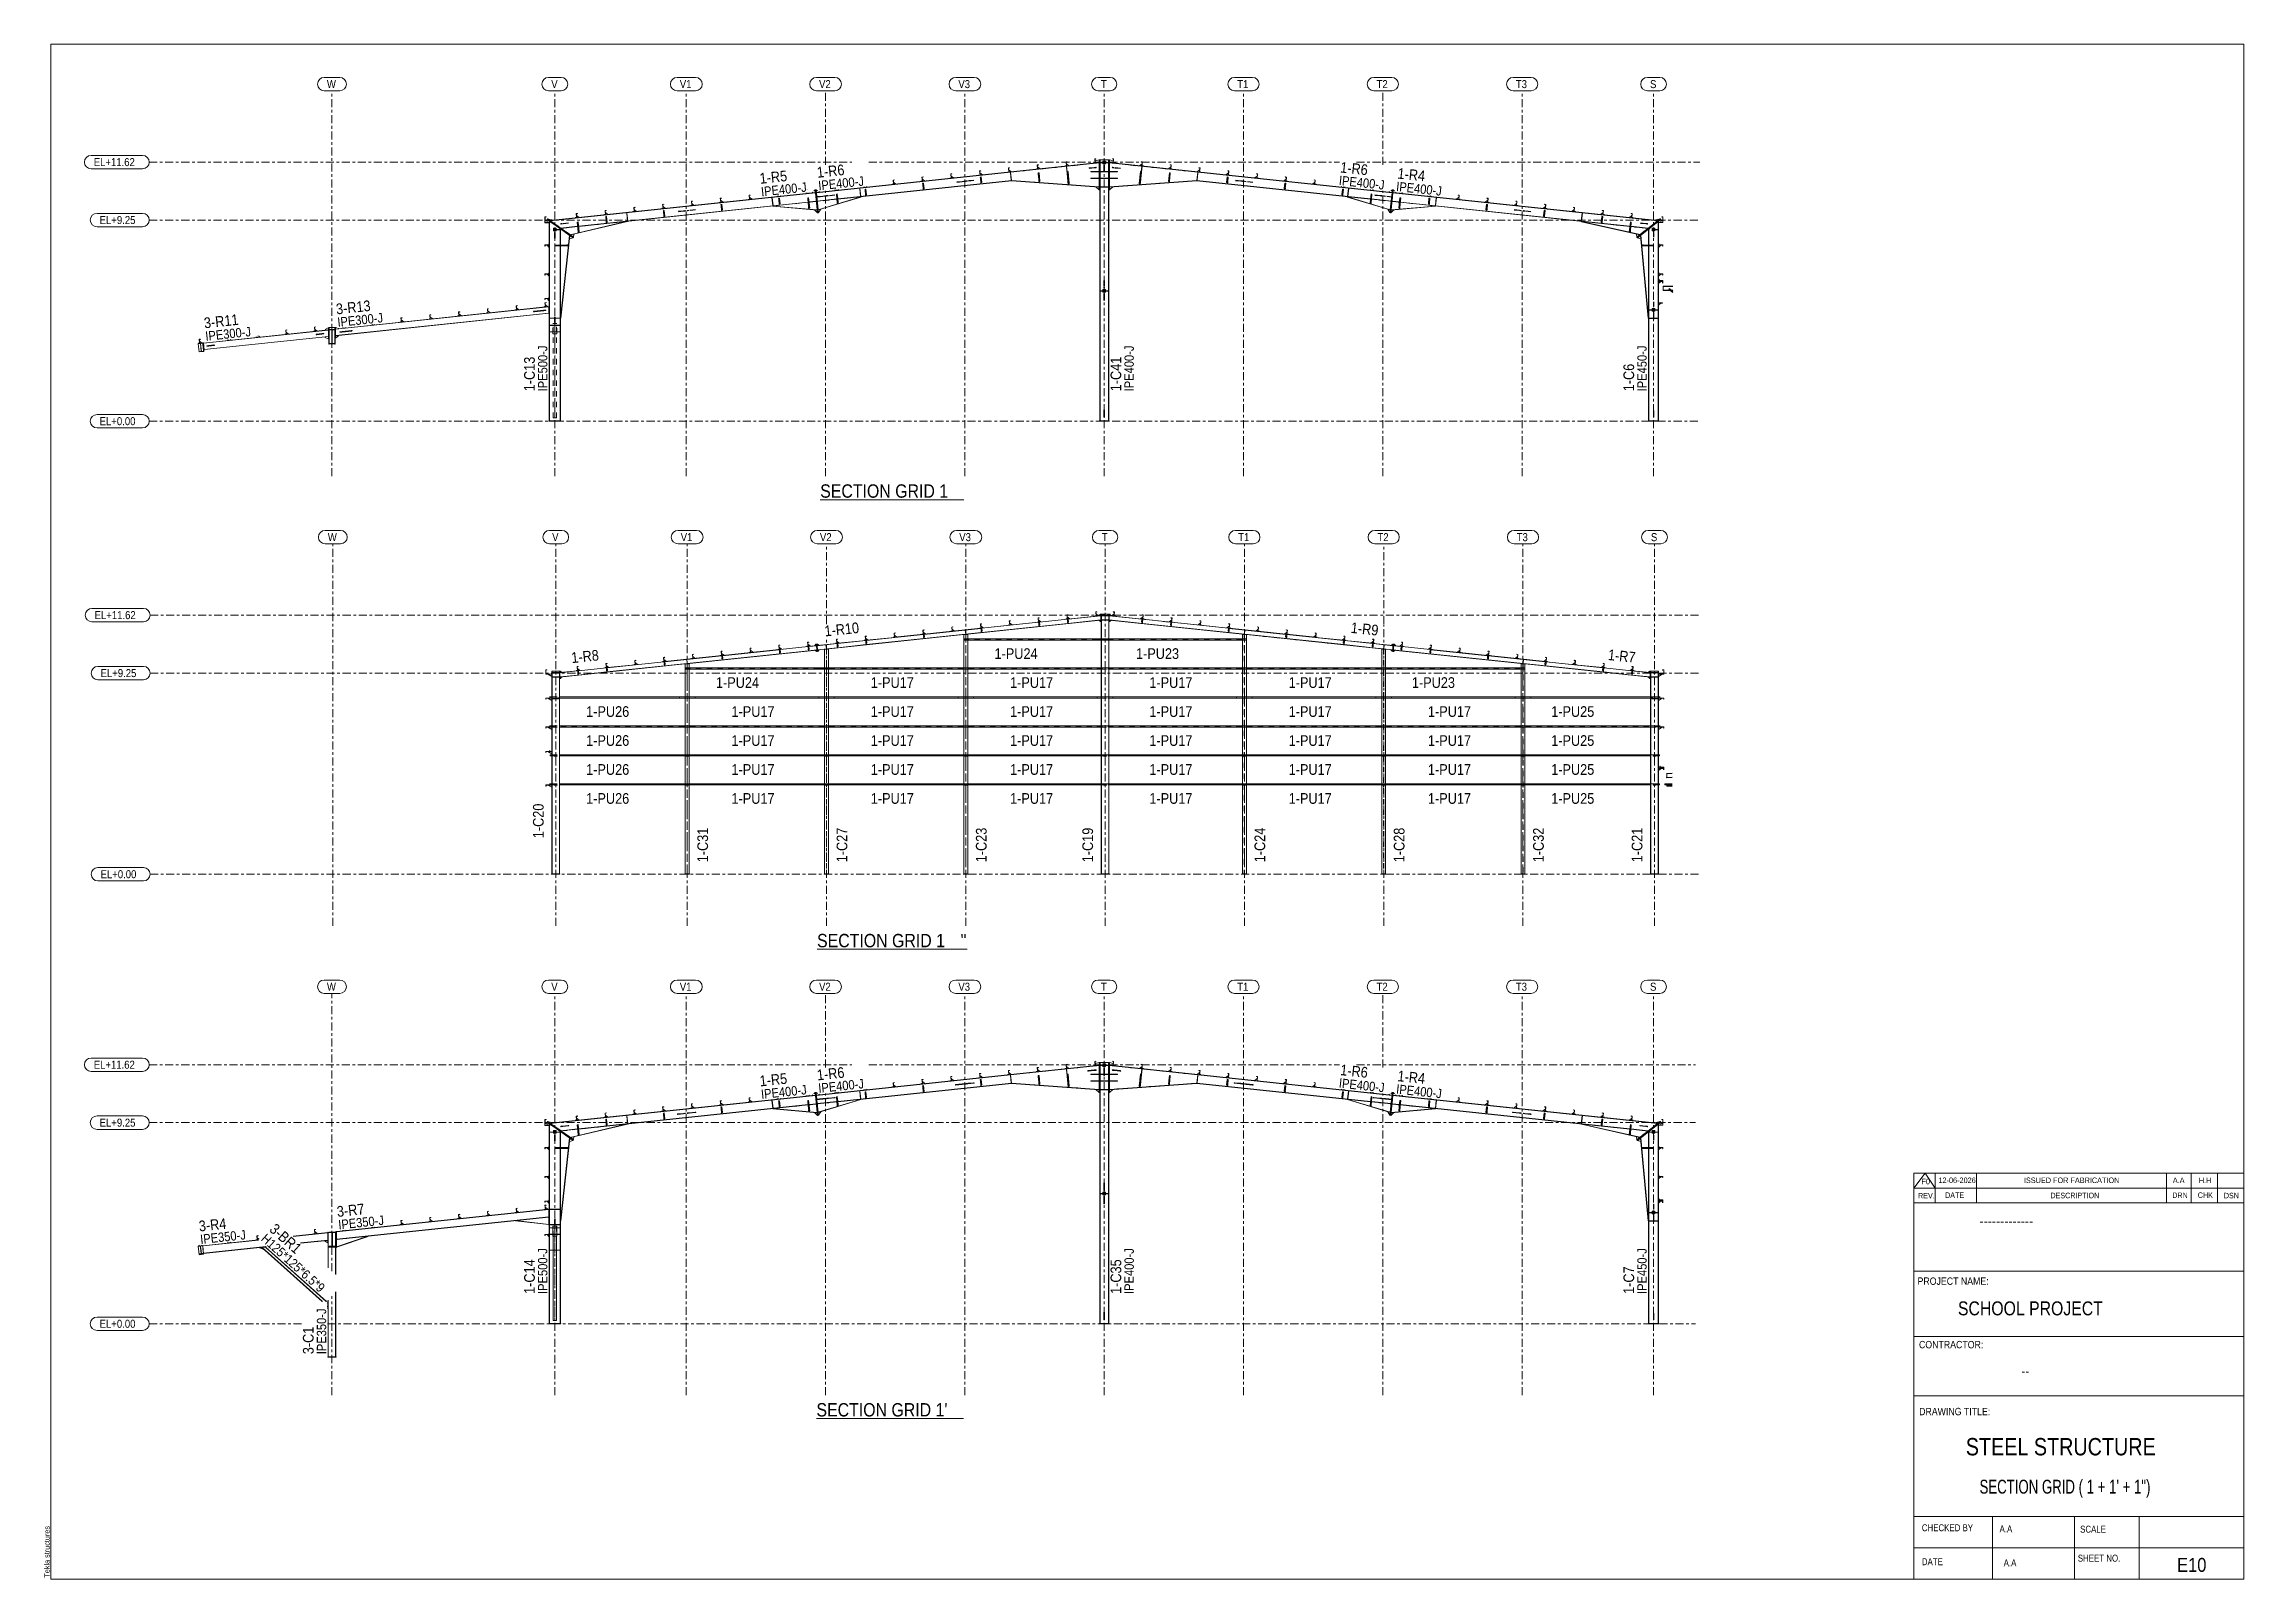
# Model space of a CAD drawing. Header units: millimetres. Extents: x -49 to 773, y -79 to 495.
import ezdxf

# ---------------------------------------------------------------- set-up
doc = ezdxf.new("R2010")
doc.units = ezdxf.units.MM
for name, pattern in [('XKITLINE00', [0]), ('XKITLINE02', [4, 2, -2]), ('XKITLINE03', [6, 3, -1, 1, -1])]:
    doc.linetypes.add(name, pattern=pattern)
for name, color, linetype, lineweight in [('DrawingSheet', 5, 'Continuous', 0), ('OtherObjectType', 7, 'Continuous', 0), ('Part', 2, 'Continuous', 0), ('PartMark', 7, 'Continuous', 0), ('S-grid', 1, 'Continuous', 0)]:
    doc.layers.add(name, color=color, linetype=linetype, lineweight=lineweight)
doc.styles.add('@ARIAL_UNICODE_MS_BOLD', font='ARIAL.TTF')
doc.styles.add('ARIAL', font='ARIAL.TTF')
doc.styles.add('ARIAL_NARROW', font='ARIALN.TTF')
doc.styles.add('COMIC_SANS_MS_BOLD', font='COMICBD.TTF')
doc.styles.add('SWIS721_EX_BT', font='ARIAL.TTF')
doc.styles.add('SWISSE', font='ARIAL.TTF')

# ---------------------------------------------------------------- blocks, each defined once
blk = doc.blocks.new('*A1')
at = {"layer": 'Part'}
blk.add_hatch(color=3, dxfattribs=at).paths.add_polyline_path([(511.6, 95.48), (511.6, 95.5), (511.93, 95.47), (511.89, 95.05), (511.87, 95.05), (511.91, 95.45)], flags=17)
blk = doc.blocks.new('*A2')
at = {"layer": 'Part'}
blk.add_hatch(color=3, dxfattribs=at).paths.add_polyline_path([(543.82, 91.13), (543.82, 91.15), (544.15, 91.12), (544.09, 90.56), (544.08, 90.56), (544.13, 91.09)], flags=17)
blk = doc.blocks.new('*A3')
at = {"layer": 'Part'}
blk.add_hatch(color=3, dxfattribs=at).paths.add_polyline_path([(533.14, 93.21), (533.15, 93.23), (533.48, 93.19), (533.43, 92.77), (533.42, 92.78), (533.46, 93.18)], flags=17)
blk = doc.blocks.new('*A4')
at = {"layer": 'Part'}
blk.add_hatch(color=3, dxfattribs=at).paths.add_polyline_path([(551.89, 82.52), (551.89, 82.54), (552.49, 82.54), (552.49, 82.21), (552.46, 82.21), (552.46, 82.52)], flags=17)
blk = doc.blocks.new('*A5')
at = {"layer": 'Part'}
blk.add_hatch(color=3, dxfattribs=at).paths.add_polyline_path([(203.78, 97.74), (204.12, 97.78), (204.12, 97.75), (203.8, 97.72), (203.84, 97.32), (203.83, 97.32)], flags=17)
blk = doc.blocks.new('*A6')
at = {"layer": 'Part'}
blk.add_hatch(color=3, dxfattribs=at).paths.add_polyline_path([(236.21, 100.13), (236.54, 100.17), (236.55, 100.14), (236.23, 100.11), (236.29, 99.57), (236.27, 99.56)], flags=17)
blk = doc.blocks.new('*A7')
at = {"layer": 'Part'}
blk.add_hatch(color=3, dxfattribs=at).paths.add_polyline_path([(225.33, 100.01), (225.66, 100.05), (225.66, 100.03), (225.35, 99.99), (225.39, 99.59), (225.38, 99.59)], flags=17)
blk = doc.blocks.new('*A8')
at = {"layer": 'Part'}
blk.add_hatch(color=3, dxfattribs=at).paths.add_polyline_path([(246.95, 101.58), (247.28, 101.62), (247.29, 101.59), (246.97, 101.56), (247.02, 101.07), (247.01, 101.06)], flags=17)
blk = doc.blocks.new('*A9')
at = {"layer": 'Part'}
blk.add_hatch(color=3, dxfattribs=at).paths.add_polyline_path([(257.65, 103.42), (257.98, 103.46), (257.99, 103.44), (257.67, 103.4), (257.71, 103), (257.7, 103)], flags=17)
blk = doc.blocks.new('*A10')
at = {"layer": 'Part'}
blk.add_hatch(color=3, dxfattribs=at).paths.add_polyline_path([(73.34, 54.15), (73.76, 54.2), (73.77, 54.07), (73.75, 54.07), (73.74, 54.18), (73.36, 54.14), (73.52, 52.65), (73.1, 52.6), (73.09, 52.73), (73.1, 52.73), (73.11, 52.62), (73.5, 52.66)], flags=17)
blk = doc.blocks.new('*A11')
at = {"layer": 'Part'}
blk.add_hatch(color=3, dxfattribs=at).paths.add_polyline_path([(94.89, 56.42), (95.3, 56.47), (95.32, 56.34), (95.3, 56.34), (95.29, 56.45), (94.91, 56.41), (95.06, 54.92), (94.65, 54.87), (94.64, 55), (94.65, 55), (94.66, 54.89), (95.05, 54.93)], flags=17)
blk = doc.blocks.new('*A12')
at = {"layer": 'Part'}
blk.add_hatch(color=3, dxfattribs=at).paths.add_polyline_path([(105.66, 57.56), (106.08, 57.6), (106.09, 57.48), (106.08, 57.48), (106.06, 57.59), (105.68, 57.55), (105.84, 56.05), (105.42, 56.01), (105.41, 56.14), (105.42, 56.14), (105.44, 56.03), (105.82, 56.07)], flags=17)
blk = doc.blocks.new('*A13')
at = {"layer": 'Part'}
blk.add_hatch(color=3, dxfattribs=at).paths.add_polyline_path([(84.12, 55.29), (84.53, 55.33), (84.54, 55.21), (84.53, 55.21), (84.52, 55.32), (84.13, 55.28), (84.29, 53.78), (83.88, 53.74), (83.86, 53.86), (83.88, 53.86), (83.89, 53.75), (84.27, 53.8)], flags=17)
blk = doc.blocks.new('*A14')
at = {"layer": 'Part'}
blk.add_hatch(color=3, dxfattribs=at).paths.add_polyline_path([(62.57, 53.02), (62.98, 53.06), (63, 52.94), (62.98, 52.93), (62.97, 53.04), (62.58, 53), (62.74, 51.51), (62.33, 51.47), (62.31, 51.59), (62.33, 51.59), (62.34, 51.48), (62.73, 51.52)], flags=17)
blk = doc.blocks.new('*A15')
at = {"layer": 'Part'}
blk.add_hatch(color=3, dxfattribs=at).paths.add_polyline_path([(57.29, 45.54), (57.29, 45.64), (59.38, 45.64), (59.38, 45.54)], flags=17)
blk = doc.blocks.new('*A16')
at = {"layer": 'Part'}
blk.add_hatch(color=3, dxfattribs=at).paths.add_polyline_path([(57.29, 50.86), (57.29, 50.96), (59.38, 50.96), (59.38, 50.86)], flags=17)
blk = doc.blocks.new('*A17')
at = {"layer": 'Part'}
blk.add_hatch(color=3, dxfattribs=at).paths.add_polyline_path([(58.31, 45.64), (58.31, 50.86), (58.35, 50.86), (58.35, 45.64)], flags=17)
blk = doc.blocks.new('*A18')
at = {"layer": 'Part'}
blk.add_hatch(color=3, dxfattribs=at).paths.add_polyline_path([(30.25, 49.61), (30.66, 49.65), (30.68, 49.53), (30.66, 49.52), (30.65, 49.63), (30.26, 49.59), (30.42, 48.1), (30.01, 48.06), (29.99, 48.18), (30.01, 48.18), (30.02, 48.07), (30.41, 48.11)], flags=17)
blk = doc.blocks.new('*A19')
at = {"layer": 'Part'}
blk.add_hatch(color=3, dxfattribs=at).paths.add_polyline_path([(19.47, 48.47), (19.89, 48.51), (19.9, 48.39), (19.89, 48.39), (19.88, 48.5), (19.49, 48.46), (19.65, 46.96), (19.23, 46.92), (19.22, 47.04), (19.24, 47.05), (19.25, 46.94), (19.63, 46.98)], flags=17)
blk = doc.blocks.new('*A20')
at = {"layer": 'Part'}
blk.add_hatch(color=3, dxfattribs=at).paths.add_polyline_path([(8.7, 47.33), (9.11, 47.38), (9.13, 47.25), (9.11, 47.25), (9.1, 47.36), (8.72, 47.32), (8.87, 45.83), (8.46, 45.78), (8.45, 45.91), (8.46, 45.91), (8.47, 45.8), (8.86, 45.84)], flags=17)
blk = doc.blocks.new('*A21')
at = {"layer": 'Part'}
blk.add_hatch(color=3, dxfattribs=at).paths.add_polyline_path([(8.34, 45.69), (10, 45.86), (10, 45.8), (8.34, 45.62)], flags=17)
blk = doc.blocks.new('*A22')
at = {"layer": 'Part'}
blk.add_hatch(color=3, dxfattribs=at).paths.add_polyline_path([(8.66, 42.65), (10.32, 42.82), (10.32, 42.75), (8.67, 42.58)], flags=17)
blk = doc.blocks.new('*A23')
at = {"layer": 'Part'}
blk.add_hatch(color=3, dxfattribs=at).paths.add_polyline_path([(9.16, 45.71), (9.19, 45.71), (9.5, 42.73), (9.47, 42.73)], flags=17)
blk = doc.blocks.new('*A24')
at = {"layer": 'Part'}
blk.add_hatch(color=3, dxfattribs=at).paths.add_polyline_path([(51.79, 51.88), (52.21, 51.92), (52.22, 51.8), (52.21, 51.8), (52.2, 51.91), (51.81, 51.87), (51.97, 50.37), (51.55, 50.33), (51.54, 50.45), (51.56, 50.45), (51.57, 50.35), (51.95, 50.39)], flags=17)
blk = doc.blocks.new('*A25')
at = {"layer": 'Part'}
blk.add_hatch(color=3, dxfattribs=at).paths.add_polyline_path([(41.02, 50.74), (41.44, 50.79), (41.45, 50.66), (41.43, 50.66), (41.42, 50.77), (41.04, 50.73), (41.2, 49.24), (40.78, 49.19), (40.77, 49.32), (40.78, 49.32), (40.79, 49.21), (41.18, 49.25)], flags=17)
blk = doc.blocks.new('*A26')
at = {"layer": 'Part'}
blk.add_hatch(color=3, dxfattribs=at).paths.add_polyline_path([(182.24, 95.47), (182.57, 95.5), (182.57, 95.48), (182.26, 95.45), (182.3, 95.05), (182.28, 95.05)], flags=17)
blk = doc.blocks.new('*A27')
at = {"layer": 'Part'}
blk.add_hatch(color=3, dxfattribs=at).paths.add_polyline_path([(257.4, 105.69), (257.81, 105.73), (257.82, 105.61), (257.81, 105.61), (257.8, 105.72), (257.41, 105.68), (257.57, 104.18), (257.16, 104.14), (257.14, 104.26), (257.16, 104.27), (257.17, 104.16), (257.55, 104.2)], flags=17)
blk = doc.blocks.new('*A28')
at = {"layer": 'Part'}
blk.add_hatch(color=3, dxfattribs=at).paths.add_polyline_path([(257.4, 105.69), (257.81, 105.73), (257.82, 105.61), (257.81, 105.61), (257.8, 105.72), (257.41, 105.68), (257.57, 104.18), (257.16, 104.14), (257.14, 104.26), (257.16, 104.27), (257.17, 104.16), (257.55, 104.2)], flags=17)
blk = doc.blocks.new('*A29')
at = {"layer": 'Part'}
blk.add_hatch(color=3, dxfattribs=at).paths.add_polyline_path([(246.62, 104.55), (247.04, 104.6), (247.05, 104.47), (247.04, 104.47), (247.02, 104.58), (246.64, 104.54), (246.8, 103.05), (246.38, 103), (246.37, 103.13), (246.38, 103.13), (246.4, 103.02), (246.78, 103.06)], flags=17)
blk = doc.blocks.new('*A30')
at = {"layer": 'Part'}
blk.add_hatch(color=3, dxfattribs=at).paths.add_polyline_path([(246.62, 104.55), (247.04, 104.6), (247.05, 104.47), (247.04, 104.47), (247.02, 104.58), (246.64, 104.54), (246.8, 103.05), (246.38, 103), (246.37, 103.13), (246.38, 103.13), (246.4, 103.02), (246.78, 103.06)], flags=17)
blk = doc.blocks.new('*A31')
at = {"layer": 'Part'}
blk.add_hatch(color=3, dxfattribs=at).paths.add_polyline_path([(235.85, 103.42), (236.26, 103.46), (236.28, 103.34), (236.26, 103.34), (236.25, 103.45), (235.87, 103.4), (236.02, 101.91), (235.61, 101.87), (235.6, 101.99), (235.61, 101.99), (235.62, 101.88), (236.01, 101.92)], flags=17)
blk = doc.blocks.new('*A32')
at = {"layer": 'Part'}
blk.add_hatch(color=3, dxfattribs=at).paths.add_polyline_path([(235.85, 103.42), (236.26, 103.46), (236.28, 103.34), (236.26, 103.34), (236.25, 103.45), (235.87, 103.4), (236.02, 101.91), (235.61, 101.87), (235.6, 101.99), (235.61, 101.99), (235.62, 101.88), (236.01, 101.92)], flags=17)
blk = doc.blocks.new('*A33')
at = {"layer": 'Part'}
blk.add_hatch(color=3, dxfattribs=at).paths.add_polyline_path([(225.08, 102.28), (225.49, 102.33), (225.5, 102.2), (225.49, 102.2), (225.48, 102.31), (225.09, 102.27), (225.25, 100.77), (224.84, 100.73), (224.82, 100.86), (224.84, 100.86), (224.85, 100.75), (225.23, 100.79)], flags=17)
blk = doc.blocks.new('*A34')
at = {"layer": 'Part'}
blk.add_hatch(color=3, dxfattribs=at).paths.add_polyline_path([(225.08, 102.28), (225.49, 102.33), (225.5, 102.2), (225.49, 102.2), (225.48, 102.31), (225.09, 102.27), (225.25, 100.77), (224.84, 100.73), (224.82, 100.86), (224.84, 100.86), (224.85, 100.75), (225.23, 100.79)], flags=17)
blk = doc.blocks.new('*A35')
at = {"layer": 'Part'}
blk.add_hatch(color=3, dxfattribs=at).paths.add_polyline_path([(214.3, 101.15), (214.72, 101.19), (214.73, 101.06), (214.72, 101.06), (214.7, 101.17), (214.32, 101.13), (214.48, 99.64), (214.06, 99.59), (214.05, 99.72), (214.06, 99.72), (214.08, 99.61), (214.46, 99.65)], flags=17)
blk = doc.blocks.new('*A36')
at = {"layer": 'Part'}
blk.add_hatch(color=3, dxfattribs=at).paths.add_polyline_path([(214.3, 101.15), (214.72, 101.19), (214.73, 101.06), (214.72, 101.06), (214.7, 101.17), (214.32, 101.13), (214.48, 99.64), (214.06, 99.59), (214.05, 99.72), (214.06, 99.72), (214.08, 99.61), (214.46, 99.65)], flags=17)
blk = doc.blocks.new('*A37')
at = {"layer": 'Part'}
blk.add_hatch(color=3, dxfattribs=at).paths.add_polyline_path([(203.53, 100.01), (203.94, 100.05), (203.96, 99.93), (203.94, 99.93), (203.93, 100.04), (203.55, 100), (203.7, 98.5), (203.29, 98.46), (203.28, 98.58), (203.29, 98.58), (203.3, 98.47), (203.69, 98.52)], flags=17)
blk = doc.blocks.new('*A38')
at = {"layer": 'Part'}
blk.add_hatch(color=3, dxfattribs=at).paths.add_polyline_path([(203.53, 100.01), (203.94, 100.05), (203.96, 99.93), (203.94, 99.93), (203.93, 100.04), (203.55, 100), (203.7, 98.5), (203.29, 98.46), (203.28, 98.58), (203.29, 98.58), (203.3, 98.47), (203.69, 98.52)], flags=17)
blk = doc.blocks.new('*A39')
at = {"layer": 'Part'}
blk.add_hatch(color=3, dxfattribs=at).paths.add_polyline_path([(192.76, 98.87), (193.17, 98.92), (193.18, 98.79), (193.17, 98.79), (193.16, 98.9), (192.77, 98.86), (192.93, 97.37), (192.52, 97.32), (192.5, 97.45), (192.52, 97.45), (192.53, 97.34), (192.91, 97.38)], flags=17)
blk = doc.blocks.new('*A40')
at = {"layer": 'Part'}
blk.add_hatch(color=3, dxfattribs=at).paths.add_polyline_path([(192.76, 98.87), (193.17, 98.92), (193.18, 98.79), (193.17, 98.79), (193.16, 98.9), (192.77, 98.86), (192.93, 97.37), (192.52, 97.32), (192.5, 97.45), (192.52, 97.45), (192.53, 97.34), (192.91, 97.38)], flags=17)
blk = doc.blocks.new('*A41')
at = {"layer": 'Part'}
blk.add_hatch(color=3, dxfattribs=at).paths.add_polyline_path([(194.29, 95.83), (194.37, 95.82), (194.41, 95.76), (194.38, 95.7), (194.31, 95.67), (194.23, 95.68), (194.19, 95.74), (194.22, 95.8)], flags=17)
blk = doc.blocks.new('*A42')
at = {"layer": 'Part'}
blk.add_hatch(color=3, dxfattribs=at).paths.add_polyline_path([(239.44, 100.6), (239.52, 100.58), (239.56, 100.52), (239.53, 100.46), (239.46, 100.43), (239.38, 100.45), (239.34, 100.5), (239.37, 100.56)], flags=17)
blk = doc.blocks.new('*A43')
at = {"layer": 'Part'}
blk.add_hatch(color=3, dxfattribs=at).paths.add_polyline_path([(246.37, 101.33), (246.45, 101.31), (246.49, 101.26), (246.47, 101.19), (246.39, 101.16), (246.31, 101.18), (246.28, 101.23), (246.3, 101.29)], flags=17)
blk = doc.blocks.new('*A44')
at = {"layer": 'Part'}
blk.add_hatch(color=3, dxfattribs=at).paths.add_polyline_path([(141.04, 52.48), (141.04, 52.55), (142.29, 52.55), (142.29, 52.48), (141.69, 52.48), (141.69, 50.13), (142.29, 50.13), (142.29, 50.05), (141.04, 50.05), (141.04, 50.13), (141.64, 50.13), (141.64, 52.48)], flags=17)
blk = doc.blocks.new('*A45')
at = {"layer": 'Part'}
blk.add_hatch(color=3, dxfattribs=at).paths.add_polyline_path([(141.63, 52.55), (141.63, 53.1), (141.7, 53.1), (141.7, 52.55)], flags=17)
blk = doc.blocks.new('*A46')
at = {"layer": 'Part'}
blk.add_hatch(color=3, dxfattribs=at).paths.add_polyline_path([(141.63, 49.5), (141.63, 50.05), (141.7, 50.05), (141.7, 49.5)], flags=17)
blk = doc.blocks.new('*A47')
at = {"layer": 'Part'}
blk.add_hatch(color=3, dxfattribs=at).paths.add_polyline_path([(141.67, 85.23), (141.73, 85.2), (141.75, 85.13), (141.73, 85.06), (141.67, 85.04), (141.61, 85.06), (141.58, 85.13), (141.61, 85.2)], flags=17)
blk = doc.blocks.new('*A48')
at = {"layer": 'Part'}
blk.add_hatch(color=3, dxfattribs=at).paths.add_polyline_path([(187.59, 95.13), (187.67, 95.11), (187.7, 95.05), (187.68, 94.99), (187.61, 94.96), (187.53, 94.98), (187.49, 95.03), (187.52, 95.09)], flags=17)
blk = doc.blocks.new('*A49')
at = {"layer": 'Part'}
blk.add_hatch(color=3, dxfattribs=at).paths.add_polyline_path([(146.76, 90.82), (146.83, 90.8), (146.87, 90.75), (146.85, 90.69), (146.77, 90.65), (146.7, 90.67), (146.66, 90.73), (146.69, 90.79)], flags=17)
blk = doc.blocks.new('*A50')
at = {"layer": 'Part'}
blk.add_hatch(color=3, dxfattribs=at).paths.add_polyline_path([(137.98, 91.58), (137.98, 93.1), (138.4, 93.1), (138.4, 92.97), (138.39, 92.97), (138.39, 93.08), (138, 93.08), (138, 91.59), (138.39, 91.59), (138.39, 91.7), (138.4, 91.7), (138.4, 91.58)], flags=17)
blk = doc.blocks.new('*A51')
at = {"layer": 'Part'}
h = blk.add_hatch(color=3, dxfattribs=at)
h.paths.add_polyline_path([(141.25, 87.97), (141.25, 88.8), (142.08, 88.8), (142.08, 87.97)], flags=17)
h.paths.add_polyline_path([(141.28, 88.77), (141.28, 88), (142.05, 88), (142.05, 88.77)])
blk = doc.blocks.new('*A52')
at = {"layer": 'Part'}
blk.add_hatch(color=3, dxfattribs=at).paths.add_polyline_path([(141.78, 82.21), (141.78, 82.54), (142.44, 82.54), (142.44, 82.52), (141.82, 82.52), (141.82, 82.21)], flags=17)
blk = doc.blocks.new('*A53')
at = {"layer": 'Part'}
blk.add_hatch(color=3, dxfattribs=at).paths.add_polyline_path([(150.01, 91.12), (150.35, 91.15), (150.35, 91.13), (150.03, 91.09), (150.09, 90.56), (150.07, 90.56)], flags=17)
blk = doc.blocks.new('*A54')
at = {"layer": 'Part'}
blk.add_hatch(color=3, dxfattribs=at).paths.add_polyline_path([(160.69, 93.19), (161.02, 93.23), (161.02, 93.21), (160.71, 93.18), (160.75, 92.78), (160.73, 92.77)], flags=17)
blk = doc.blocks.new('*A55')
at = {"layer": 'Part'}
blk.add_hatch(color=3, dxfattribs=at).paths.add_polyline_path([(116.44, 58.7), (116.85, 58.74), (116.86, 58.62), (116.85, 58.62), (116.84, 58.72), (116.45, 58.68), (116.61, 57.19), (116.2, 57.15), (116.18, 57.27), (116.2, 57.27), (116.21, 57.16), (116.59, 57.2)], flags=17)
blk = doc.blocks.new('*A56')
at = {"layer": 'Part'}
blk.add_hatch(color=3, dxfattribs=at).paths.add_polyline_path([(127.21, 59.83), (127.62, 59.88), (127.64, 59.75), (127.62, 59.75), (127.61, 59.86), (127.23, 59.82), (127.38, 58.33), (126.97, 58.28), (126.96, 58.41), (126.97, 58.41), (126.98, 58.3), (127.37, 58.34)], flags=17)
blk = doc.blocks.new('*A57')
at = {"layer": 'Part'}
blk.add_hatch(color=3, dxfattribs=at).paths.add_polyline_path([(137.98, 60.97), (138.4, 61.01), (138.41, 60.89), (138.4, 60.89), (138.38, 61), (138, 60.96), (138.16, 59.46), (137.74, 59.42), (137.73, 59.54), (137.74, 59.55), (137.76, 59.44), (138.14, 59.48)], flags=17)
blk = doc.blocks.new('*A58')
at = {"layer": 'Part'}
blk.add_hatch(color=3, dxfattribs=at).paths.add_polyline_path([(139.37, 82.94), (139.37, 82.96), (139.5, 82.96), (139.5, 82.54), (138, 82.54), (138, 82.15), (138.11, 82.15), (138.11, 82.14), (137.98, 82.14), (137.98, 82.56), (139.48, 82.56), (139.48, 82.94)], flags=17)
blk = doc.blocks.new('*A59')
at = {"layer": 'Part'}
blk.add_hatch(color=3, dxfattribs=at).paths.add_polyline_path([(139.37, 82.94), (139.37, 82.96), (139.5, 82.96), (139.5, 82.54), (138, 82.54), (138, 82.15), (138.11, 82.15), (138.11, 82.14), (137.98, 82.14), (137.98, 82.56), (139.48, 82.56), (139.48, 82.94)], flags=17)
blk = doc.blocks.new('*A60')
at = {"layer": 'Part'}
blk.add_hatch(color=3, dxfattribs=at).paths.add_polyline_path([(139.37, 72.11), (139.37, 72.12), (139.5, 72.12), (139.5, 71.71), (138, 71.71), (138, 71.32), (138.11, 71.32), (138.11, 71.31), (137.98, 71.31), (137.98, 71.72), (139.48, 71.72), (139.48, 72.11)], flags=17)
blk = doc.blocks.new('*A61')
at = {"layer": 'Part'}
blk.add_hatch(color=3, dxfattribs=at).paths.add_polyline_path([(139.37, 72.11), (139.37, 72.12), (139.5, 72.12), (139.5, 71.71), (138, 71.71), (138, 71.32), (138.11, 71.32), (138.11, 71.31), (137.98, 71.31), (137.98, 71.72), (139.48, 71.72), (139.48, 72.11)], flags=17)
blk = doc.blocks.new('*A62')
at = {"layer": 'Part'}
blk.add_hatch(color=3, dxfattribs=at).paths.add_polyline_path([(139.37, 62.94), (139.37, 62.96), (139.5, 62.96), (139.5, 62.54), (138, 62.54), (138, 62.15), (138.11, 62.15), (138.11, 62.14), (137.98, 62.14), (137.98, 62.56), (139.48, 62.56), (139.48, 62.94)], flags=17)
blk = doc.blocks.new('*A63')
at = {"layer": 'Part'}
blk.add_hatch(color=3, dxfattribs=at).paths.add_polyline_path([(139.37, 62.94), (139.37, 62.96), (139.5, 62.96), (139.5, 62.54), (138, 62.54), (138, 62.15), (138.11, 62.15), (138.11, 62.14), (137.98, 62.14), (137.98, 62.56), (139.48, 62.56), (139.48, 62.94)], flags=17)
blk = doc.blocks.new('*A64')
at = {"layer": 'Part'}
blk.add_hatch(color=3, dxfattribs=at).paths.add_polyline_path([(141.67, 55.73), (141.73, 55.71), (141.75, 55.64), (141.73, 55.57), (141.67, 55.55), (141.61, 55.57), (141.58, 55.64), (141.61, 55.71)], flags=17)
blk = doc.blocks.new('*A65')
at = {"layer": 'Part'}
blk.add_hatch(color=3, dxfattribs=at).paths.add_polyline_path([(149.66, 94.33), (150.08, 94.37), (150.09, 94.25), (150.07, 94.24), (150.06, 94.35), (149.68, 94.31), (149.84, 92.82), (149.42, 92.78), (149.41, 92.9), (149.42, 92.9), (149.43, 92.79), (149.82, 92.83)], flags=17)
blk = doc.blocks.new('*A66')
at = {"layer": 'Part'}
blk.add_hatch(color=3, dxfattribs=at).paths.add_polyline_path([(149.66, 94.33), (150.08, 94.37), (150.09, 94.25), (150.07, 94.24), (150.06, 94.35), (149.68, 94.31), (149.84, 92.82), (149.42, 92.78), (149.41, 92.9), (149.42, 92.9), (149.43, 92.79), (149.82, 92.83)], flags=17)
blk = doc.blocks.new('*A67')
at = {"layer": 'Part'}
blk.add_hatch(color=3, dxfattribs=at).paths.add_polyline_path([(181.98, 97.74), (182.4, 97.78), (182.41, 97.66), (182.39, 97.65), (182.38, 97.76), (182, 97.72), (182.16, 96.23), (181.74, 96.19), (181.73, 96.31), (181.74, 96.31), (181.76, 96.2), (182.14, 96.24)], flags=17)
blk = doc.blocks.new('*A68')
at = {"layer": 'Part'}
blk.add_hatch(color=3, dxfattribs=at).paths.add_polyline_path([(181.98, 97.74), (182.4, 97.78), (182.41, 97.66), (182.39, 97.65), (182.38, 97.76), (182, 97.72), (182.16, 96.23), (181.74, 96.19), (181.73, 96.31), (181.74, 96.31), (181.76, 96.2), (182.14, 96.24)], flags=17)
blk = doc.blocks.new('*A69')
at = {"layer": 'Part'}
blk.add_hatch(color=3, dxfattribs=at).paths.add_polyline_path([(171.21, 96.6), (171.62, 96.64), (171.64, 96.52), (171.62, 96.52), (171.61, 96.63), (171.23, 96.59), (171.38, 95.09), (170.97, 95.05), (170.96, 95.17), (170.97, 95.18), (170.98, 95.07), (171.37, 95.11)], flags=17)
blk = doc.blocks.new('*A70')
at = {"layer": 'Part'}
blk.add_hatch(color=3, dxfattribs=at).paths.add_polyline_path([(171.21, 96.6), (171.62, 96.64), (171.64, 96.52), (171.62, 96.52), (171.61, 96.63), (171.23, 96.59), (171.38, 95.09), (170.97, 95.05), (170.96, 95.17), (170.97, 95.18), (170.98, 95.07), (171.37, 95.11)], flags=17)
blk = doc.blocks.new('*A71')
at = {"layer": 'Part'}
blk.add_hatch(color=3, dxfattribs=at).paths.add_polyline_path([(160.43, 95.46), (160.85, 95.51), (160.86, 95.38), (160.85, 95.38), (160.84, 95.49), (160.45, 95.45), (160.61, 93.96), (160.19, 93.91), (160.18, 94.04), (160.2, 94.04), (160.21, 93.93), (160.59, 93.97)], flags=17)
blk = doc.blocks.new('*A72')
at = {"layer": 'Part'}
blk.add_hatch(color=3, dxfattribs=at).paths.add_polyline_path([(160.43, 95.46), (160.85, 95.51), (160.86, 95.38), (160.85, 95.38), (160.84, 95.49), (160.45, 95.45), (160.61, 93.96), (160.19, 93.91), (160.18, 94.04), (160.2, 94.04), (160.21, 93.93), (160.59, 93.97)], flags=17)
blk = doc.blocks.new('*A73')
at = {"layer": 'Part'}
blk.add_hatch(color=3, dxfattribs=at).paths.add_polyline_path([(554.47, 63.37), (554.47, 62.99), (555.97, 62.99), (555.97, 62.57), (555.85, 62.57), (555.85, 62.58), (555.96, 62.58), (555.96, 62.97), (554.46, 62.97), (554.46, 63.39), (554.58, 63.39), (554.58, 63.37)], flags=17)
blk = doc.blocks.new('*A74')
at = {"layer": 'Part'}
h = blk.add_hatch(color=3, dxfattribs=at)
h.paths.add_polyline_path([(552.08, 57.92), (552.08, 58.75), (552.92, 58.75), (552.92, 57.92)], flags=17)
h.paths.add_polyline_path([(552.12, 58.72), (552.12, 57.95), (552.88, 57.95), (552.88, 58.72)])
blk = doc.blocks.new('*A75')
at = {"layer": 'Part'}
blk.add_hatch(color=3, dxfattribs=at).paths.add_polyline_path([(555.56, 92.99), (555.56, 93.12), (555.97, 93.12), (555.97, 91.6), (555.56, 91.6), (555.56, 91.73), (555.57, 91.73), (555.57, 91.62), (555.96, 91.62), (555.96, 93.1), (555.57, 93.1), (555.57, 92.99)], flags=17)
blk = doc.blocks.new('*A76')
at = {"layer": 'Part'}
h = blk.add_hatch(color=3, dxfattribs=at)
h.paths.add_polyline_path([(552.08, 87.97), (552.08, 88.8), (552.92, 88.8), (552.92, 87.97)], flags=17)
h.paths.add_polyline_path([(552.12, 88.77), (552.12, 88), (552.88, 88), (552.88, 88.77)])
blk = doc.blocks.new('*A77')
at = {"layer": 'Part'}
blk.add_hatch(color=3, dxfattribs=at).paths.add_polyline_path([(457.62, 100.14), (457.62, 100.17), (457.96, 100.13), (457.9, 99.56), (457.88, 99.57), (457.94, 100.11)], flags=17)
blk = doc.blocks.new('*A78')
at = {"layer": 'Part'}
blk.add_hatch(color=3, dxfattribs=at).paths.add_polyline_path([(468.5, 100.03), (468.5, 100.05), (468.84, 100.01), (468.79, 99.59), (468.77, 99.59), (468.82, 99.99)], flags=17)
blk = doc.blocks.new('*A79')
at = {"layer": 'Part'}
blk.add_hatch(color=3, dxfattribs=at).paths.add_polyline_path([(490.05, 97.75), (490.05, 97.78), (490.38, 97.74), (490.34, 97.32), (490.32, 97.32), (490.36, 97.72)], flags=17)
blk = doc.blocks.new('*A80')
at = {"layer": 'Part'}
blk.add_hatch(color=3, dxfattribs=at).paths.add_polyline_path([(360.61, 109.94), (360.62, 109.97), (360.95, 109.94), (360.88, 109.29), (360.86, 109.29), (360.93, 109.91)], flags=17)
blk = doc.blocks.new('*A81')
at = {"layer": 'Part'}
blk.add_hatch(color=3, dxfattribs=at).paths.add_polyline_path([(371.46, 109.54), (371.47, 109.57), (371.8, 109.53), (371.74, 109.01), (371.73, 109.01), (371.78, 109.51)], flags=17)
blk = doc.blocks.new('*A82')
at = {"layer": 'Part'}
blk.add_hatch(color=3, dxfattribs=at).paths.add_polyline_path([(393.09, 107.98), (393.09, 108), (393.42, 107.97), (393.38, 107.55), (393.36, 107.55), (393.4, 107.95)], flags=17)
blk = doc.blocks.new('*A83')
at = {"layer": 'Part'}
blk.add_hatch(color=3, dxfattribs=at).paths.add_polyline_path([(414.63, 105.71), (414.64, 105.73), (414.97, 105.69), (414.92, 105.27), (414.91, 105.28), (414.95, 105.68)], flags=17)
blk = doc.blocks.new('*A84')
at = {"layer": 'Part'}
blk.add_hatch(color=3, dxfattribs=at).paths.add_polyline_path([(291.52, 106.09), (291.6, 106.07), (291.64, 106.02), (291.62, 105.96), (291.54, 105.92), (291.46, 105.94), (291.42, 106), (291.45, 106.06)], flags=17)
blk = doc.blocks.new('*A85')
at = {"layer": 'Part'}
blk.add_hatch(color=3, dxfattribs=at).paths.add_polyline_path([(279.2, 105.69), (279.53, 105.73), (279.53, 105.71), (279.22, 105.68), (279.26, 105.28), (279.24, 105.27)], flags=17)
blk = doc.blocks.new('*A86')
at = {"layer": 'Part'}
blk.add_hatch(color=3, dxfattribs=at).paths.add_polyline_path([(300.75, 107.97), (301.08, 108), (301.08, 107.98), (300.76, 107.95), (300.81, 107.55), (300.79, 107.55)], flags=17)
blk = doc.blocks.new('*A87')
at = {"layer": 'Part'}
blk.add_hatch(color=3, dxfattribs=at).paths.add_polyline_path([(332.81, 113.65), (333.23, 113.69), (333.24, 113.56), (333.22, 113.56), (333.21, 113.67), (332.83, 113.63), (332.99, 112.14), (332.57, 112.09), (332.56, 112.22), (332.57, 112.22), (332.59, 112.11), (332.97, 112.15)], flags=17)
blk = doc.blocks.new('*A88')
at = {"layer": 'Part'}
blk.add_hatch(color=3, dxfattribs=at).paths.add_polyline_path([(332.81, 113.65), (333.23, 113.69), (333.24, 113.56), (333.22, 113.56), (333.21, 113.67), (332.83, 113.63), (332.99, 112.14), (332.57, 112.09), (332.56, 112.22), (332.57, 112.22), (332.59, 112.11), (332.97, 112.15)], flags=17)
blk = doc.blocks.new('*A89')
at = {"layer": 'Part'}
blk.add_hatch(color=3, dxfattribs=at).paths.add_polyline_path([(322.04, 112.51), (322.45, 112.55), (322.47, 112.43), (322.45, 112.43), (322.44, 112.54), (322.05, 112.5), (322.21, 111), (321.8, 110.96), (321.79, 111.08), (321.8, 111.08), (321.81, 110.97), (322.2, 111.02)], flags=17)
blk = doc.blocks.new('*A90')
at = {"layer": 'Part'}
blk.add_hatch(color=3, dxfattribs=at).paths.add_polyline_path([(322.04, 112.51), (322.45, 112.55), (322.47, 112.43), (322.45, 112.43), (322.44, 112.54), (322.05, 112.5), (322.21, 111), (321.8, 110.96), (321.79, 111.08), (321.8, 111.08), (321.81, 110.97), (322.2, 111.02)], flags=17)
blk = doc.blocks.new('*A91')
at = {"layer": 'Part'}
blk.add_hatch(color=3, dxfattribs=at).paths.add_polyline_path([(298.39, 106.82), (298.45, 106.79), (298.47, 106.74), (298.46, 106.68), (298.41, 106.64), (298.35, 106.62), (298.28, 106.63), (298.23, 106.66), (298.2, 106.71), (298.22, 106.76), (298.26, 106.81), (298.33, 106.83)], flags=17)
blk = doc.blocks.new('*A92')
at = {"layer": 'Part'}
blk.add_hatch(color=3, dxfattribs=at).paths.add_polyline_path([(341.11, 111.33), (341.16, 111.29), (341.19, 111.24), (341.17, 111.19), (341.13, 111.15), (341.06, 111.13), (341, 111.13), (340.94, 111.17), (340.92, 111.22), (340.93, 111.27), (340.98, 111.31), (341.04, 111.33)], flags=17)
blk = doc.blocks.new('*A93')
at = {"layer": 'Part'}
blk.add_hatch(color=3, dxfattribs=at).paths.add_polyline_path([(333.22, 109.94), (333.55, 109.97), (333.55, 109.94), (333.24, 109.91), (333.3, 109.29), (333.29, 109.29)], flags=17)
blk = doc.blocks.new('*A94')
at = {"layer": 'Part'}
blk.add_hatch(color=3, dxfattribs=at).paths.add_polyline_path([(322.37, 109.53), (322.7, 109.57), (322.7, 109.54), (322.39, 109.51), (322.44, 109.01), (322.42, 109.01)], flags=17)
blk = doc.blocks.new('*A95')
at = {"layer": 'Part'}
blk.add_hatch(color=3, dxfattribs=at).paths.add_polyline_path([(300.49, 110.24), (300.91, 110.28), (300.92, 110.16), (300.9, 110.15), (300.89, 110.26), (300.51, 110.22), (300.67, 108.73), (300.25, 108.69), (300.24, 108.81), (300.25, 108.81), (300.26, 108.7), (300.65, 108.74)], flags=17)
blk = doc.blocks.new('*A96')
at = {"layer": 'Part'}
blk.add_hatch(color=3, dxfattribs=at).paths.add_polyline_path([(300.49, 110.24), (300.91, 110.28), (300.92, 110.16), (300.9, 110.15), (300.89, 110.26), (300.51, 110.22), (300.67, 108.73), (300.25, 108.69), (300.24, 108.81), (300.25, 108.81), (300.26, 108.7), (300.65, 108.74)], flags=17)
blk = doc.blocks.new('*A97')
at = {"layer": 'Part'}
blk.add_hatch(color=3, dxfattribs=at).paths.add_polyline_path([(289.72, 109.1), (290.13, 109.14), (290.15, 109.02), (290.13, 109.02), (290.12, 109.13), (289.73, 109.09), (289.89, 107.59), (289.48, 107.55), (289.46, 107.67), (289.48, 107.68), (289.49, 107.57), (289.88, 107.61)], flags=17)
blk = doc.blocks.new('*A98')
at = {"layer": 'Part'}
blk.add_hatch(color=3, dxfattribs=at).paths.add_polyline_path([(289.72, 109.1), (290.13, 109.14), (290.15, 109.02), (290.13, 109.02), (290.12, 109.13), (289.73, 109.09), (289.89, 107.59), (289.48, 107.55), (289.46, 107.67), (289.48, 107.68), (289.49, 107.57), (289.88, 107.61)], flags=17)
blk = doc.blocks.new('*A99')
at = {"layer": 'Part'}
blk.add_hatch(color=3, dxfattribs=at).paths.add_polyline_path([(278.94, 107.96), (279.36, 108.01), (279.37, 107.88), (279.36, 107.88), (279.35, 107.99), (278.96, 107.95), (279.12, 106.46), (278.7, 106.41), (278.69, 106.54), (278.71, 106.54), (278.72, 106.43), (279.1, 106.47)], flags=17)
blk = doc.blocks.new('*A100')
at = {"layer": 'Part'}
blk.add_hatch(color=3, dxfattribs=at).paths.add_polyline_path([(278.94, 107.96), (279.36, 108.01), (279.37, 107.88), (279.36, 107.88), (279.35, 107.99), (278.96, 107.95), (279.12, 106.46), (278.7, 106.41), (278.69, 106.54), (278.71, 106.54), (278.72, 106.43), (279.1, 106.47)], flags=17)
blk = doc.blocks.new('*A101')
at = {"layer": 'Part'}
blk.add_hatch(color=3, dxfattribs=at).paths.add_polyline_path([(268.17, 106.83), (268.59, 106.87), (268.6, 106.75), (268.58, 106.74), (268.57, 106.85), (268.19, 106.81), (268.34, 105.32), (267.93, 105.28), (267.92, 105.4), (267.93, 105.4), (267.94, 105.29), (268.33, 105.33)], flags=17)
blk = doc.blocks.new('*A102')
at = {"layer": 'Part'}
blk.add_hatch(color=3, dxfattribs=at).paths.add_polyline_path([(268.17, 106.83), (268.59, 106.87), (268.6, 106.75), (268.58, 106.74), (268.57, 106.85), (268.19, 106.81), (268.34, 105.32), (267.93, 105.28), (267.92, 105.4), (267.93, 105.4), (267.94, 105.29), (268.33, 105.33)], flags=17)
blk = doc.blocks.new('*A103')
at = {"layer": 'Part'}
blk.add_hatch(color=3, dxfattribs=at).paths.add_polyline_path([(311.26, 111.37), (311.68, 111.42), (311.69, 111.29), (311.68, 111.29), (311.67, 111.4), (311.28, 111.36), (311.44, 109.87), (311.02, 109.82), (311.01, 109.95), (311.03, 109.95), (311.04, 109.84), (311.42, 109.88)], flags=17)
blk = doc.blocks.new('*A104')
at = {"layer": 'Part'}
blk.add_hatch(color=3, dxfattribs=at).paths.add_polyline_path([(311.26, 111.37), (311.68, 111.42), (311.69, 111.29), (311.68, 111.29), (311.67, 111.4), (311.28, 111.36), (311.44, 109.87), (311.02, 109.82), (311.01, 109.95), (311.03, 109.95), (311.04, 109.84), (311.42, 109.88)], flags=17)
blk = doc.blocks.new('*A105')
at = {"layer": 'Part'}
blk.add_hatch(color=3, dxfattribs=at).paths.add_polyline_path([(347.08, 21.05), (347.14, 21.02), (347.17, 20.95), (347.14, 20.87), (347.08, 20.84), (347.02, 20.87), (347, 20.95), (347.02, 21.02)], flags=17)
blk = doc.blocks.new('*A106')
at = {"layer": 'Part'}
blk.add_hatch(color=3, dxfattribs=at).paths.add_polyline_path([(372.36, 110.97), (372.37, 111.08), (372.38, 111.08), (372.37, 110.96), (371.95, 111), (372.11, 112.5), (371.73, 112.54), (371.72, 112.43), (371.7, 112.43), (371.71, 112.55), (372.13, 112.51), (371.97, 111.02)], flags=17)
blk = doc.blocks.new('*A107')
at = {"layer": 'Part'}
blk.add_hatch(color=3, dxfattribs=at).paths.add_polyline_path([(372.36, 110.97), (372.37, 111.08), (372.38, 111.08), (372.37, 110.96), (371.95, 111), (372.11, 112.5), (371.73, 112.54), (371.72, 112.43), (371.7, 112.43), (371.71, 112.55), (372.13, 112.51), (371.97, 111.02)], flags=17)
blk = doc.blocks.new('*A108')
at = {"layer": 'Part'}
blk.add_hatch(color=3, dxfattribs=at).paths.add_polyline_path([(383.13, 109.84), (383.14, 109.95), (383.16, 109.95), (383.14, 109.82), (382.73, 109.87), (382.89, 111.36), (382.5, 111.4), (382.49, 111.29), (382.47, 111.29), (382.49, 111.42), (382.9, 111.37), (382.74, 109.88)], flags=17)
blk = doc.blocks.new('*A109')
at = {"layer": 'Part'}
blk.add_hatch(color=3, dxfattribs=at).paths.add_polyline_path([(383.13, 109.84), (383.14, 109.95), (383.16, 109.95), (383.14, 109.82), (382.73, 109.87), (382.89, 111.36), (382.5, 111.4), (382.49, 111.29), (382.47, 111.29), (382.49, 111.42), (382.9, 111.37), (382.74, 109.88)], flags=17)
blk = doc.blocks.new('*A110')
at = {"layer": 'Part'}
blk.add_hatch(color=3, dxfattribs=at).paths.add_polyline_path([(393.9, 108.7), (393.91, 108.81), (393.93, 108.81), (393.92, 108.69), (393.5, 108.73), (393.66, 110.22), (393.27, 110.26), (393.26, 110.15), (393.25, 110.16), (393.26, 110.28), (393.68, 110.24), (393.52, 108.74)], flags=17)
blk = doc.blocks.new('*A111')
at = {"layer": 'Part'}
blk.add_hatch(color=3, dxfattribs=at).paths.add_polyline_path([(393.9, 108.7), (393.91, 108.81), (393.93, 108.81), (393.92, 108.69), (393.5, 108.73), (393.66, 110.22), (393.27, 110.26), (393.26, 110.15), (393.25, 110.16), (393.26, 110.28), (393.68, 110.24), (393.52, 108.74)], flags=17)
blk = doc.blocks.new('*A112')
at = {"layer": 'Part'}
blk.add_hatch(color=3, dxfattribs=at).paths.add_polyline_path([(404.68, 107.57), (404.69, 107.68), (404.7, 107.67), (404.69, 107.55), (404.27, 107.59), (404.43, 109.09), (404.05, 109.13), (404.04, 109.02), (404.02, 109.02), (404.03, 109.14), (404.45, 109.1), (404.29, 107.61)], flags=17)
blk = doc.blocks.new('*A113')
at = {"layer": 'Part'}
blk.add_hatch(color=3, dxfattribs=at).paths.add_polyline_path([(404.68, 107.57), (404.69, 107.68), (404.7, 107.67), (404.69, 107.55), (404.27, 107.59), (404.43, 109.09), (404.05, 109.13), (404.04, 109.02), (404.02, 109.02), (404.03, 109.14), (404.45, 109.1), (404.29, 107.61)], flags=17)
blk = doc.blocks.new('*A114')
at = {"layer": 'Part'}
blk.add_hatch(color=3, dxfattribs=at).paths.add_polyline_path([(415.45, 106.43), (415.46, 106.54), (415.48, 106.54), (415.46, 106.41), (415.05, 106.46), (415.21, 107.95), (414.82, 107.99), (414.81, 107.88), (414.79, 107.88), (414.81, 108.01), (415.22, 107.96), (415.06, 106.47)], flags=17)
blk = doc.blocks.new('*A115')
at = {"layer": 'Part'}
blk.add_hatch(color=3, dxfattribs=at).paths.add_polyline_path([(415.45, 106.43), (415.46, 106.54), (415.48, 106.54), (415.46, 106.41), (415.05, 106.46), (415.21, 107.95), (414.82, 107.99), (414.81, 107.88), (414.79, 107.88), (414.81, 108.01), (415.22, 107.96), (415.06, 106.47)], flags=17)
blk = doc.blocks.new('*A116')
at = {"layer": 'Part'}
blk.add_hatch(color=3, dxfattribs=at).paths.add_polyline_path([(347.08, 61.68), (347.14, 61.65), (347.17, 61.57), (347.14, 61.5), (347.08, 61.47), (347.02, 61.5), (347, 61.57), (347.02, 61.65)], flags=17)
blk = doc.blocks.new('*A117')
at = {"layer": 'Part'}
blk.add_hatch(color=3, dxfattribs=at).paths.add_polyline_path([(402.64, 106.09), (402.72, 106.06), (402.74, 106), (402.7, 105.94), (402.62, 105.92), (402.55, 105.96), (402.53, 106.02), (402.56, 106.07)], flags=17)
blk = doc.blocks.new('*A118')
at = {"layer": 'Part'}
blk.add_hatch(color=3, dxfattribs=at).paths.add_polyline_path([(395.91, 106.81), (395.95, 106.76), (395.96, 106.71), (395.94, 106.66), (395.89, 106.63), (395.82, 106.62), (395.75, 106.64), (395.71, 106.68), (395.7, 106.74), (395.72, 106.79), (395.77, 106.82), (395.84, 106.83)], flags=17)
blk = doc.blocks.new('*A119')
at = {"layer": 'Part'}
blk.add_hatch(color=3, dxfattribs=at).paths.add_polyline_path([(353.19, 111.31), (353.23, 111.27), (353.25, 111.22), (353.22, 111.17), (353.17, 111.13), (353.1, 111.13), (353.04, 111.15), (352.99, 111.19), (352.98, 111.24), (353, 111.29), (353.06, 111.33), (353.12, 111.33)], flags=17)
blk = doc.blocks.new('*A120')
at = {"layer": 'Part'}
h = blk.add_hatch(color=3, dxfattribs=at)
h.paths.add_polyline_path([(346.67, 65), (346.67, 65.83), (347.5, 65.83), (347.5, 65)], flags=17)
h.paths.add_polyline_path([(346.7, 65.8), (346.7, 65.03), (347.47, 65.03), (347.47, 65.8)])
blk = doc.blocks.new('*A121')
at = {"layer": 'Part'}
h = blk.add_hatch(color=3, dxfattribs=at)
h.paths.add_polyline_path([(346.67, 112.96), (346.67, 113.8), (347.5, 113.8), (347.5, 112.96)], flags=17)
h.paths.add_polyline_path([(346.7, 113.76), (346.7, 113), (347.47, 113), (347.47, 113.76)])
blk = doc.blocks.new('*A122')
at = {"layer": 'Part'}
blk.add_hatch(color=3, dxfattribs=at).paths.add_polyline_path([(347.08, 69.37), (347.14, 69.34), (347.17, 69.26), (347.14, 69.19), (347.08, 69.16), (347.02, 69.19), (347, 69.26), (347.02, 69.34)], flags=17)
blk = doc.blocks.new('*A123')
at = {"layer": 'Part'}
blk.add_hatch(color=3, dxfattribs=at).paths.add_polyline_path([(347.08, 109.65), (347.14, 109.62), (347.17, 109.55), (347.14, 109.48), (347.08, 109.45), (347.02, 109.48), (347, 109.55), (347.02, 109.62)], flags=17)
blk = doc.blocks.new('*A124')
at = {"layer": 'Part'}
blk.add_hatch(color=3, dxfattribs=at).paths.add_polyline_path([(343.59, 114.78), (344, 114.83), (344.01, 114.7), (344, 114.7), (343.99, 114.81), (343.6, 114.77), (343.76, 113.27), (343.35, 113.23), (343.33, 113.36), (343.35, 113.36), (343.36, 113.25), (343.74, 113.29)], flags=17)
blk = doc.blocks.new('*A125')
at = {"layer": 'Part'}
blk.add_hatch(color=3, dxfattribs=at).paths.add_polyline_path([(343.59, 114.78), (344, 114.83), (344.01, 114.7), (344, 114.7), (343.99, 114.81), (343.6, 114.77), (343.76, 113.27), (343.35, 113.23), (343.33, 113.36), (343.35, 113.36), (343.36, 113.25), (343.74, 113.29)], flags=17)
blk = doc.blocks.new('*A126')
at = {"layer": 'Part'}
blk.add_hatch(color=3, dxfattribs=at).paths.add_polyline_path([(350.81, 113.25), (350.82, 113.36), (350.83, 113.36), (350.82, 113.23), (350.41, 113.27), (350.56, 114.77), (350.18, 114.81), (350.17, 114.7), (350.15, 114.7), (350.17, 114.83), (350.58, 114.78), (350.42, 113.29)], flags=17)
blk = doc.blocks.new('*A127')
at = {"layer": 'Part'}
blk.add_hatch(color=3, dxfattribs=at).paths.add_polyline_path([(350.81, 113.25), (350.82, 113.36), (350.83, 113.36), (350.82, 113.23), (350.41, 113.27), (350.56, 114.77), (350.18, 114.81), (350.17, 114.7), (350.15, 114.7), (350.17, 114.83), (350.58, 114.78), (350.42, 113.29)], flags=17)
blk = doc.blocks.new('*A128')
at = {"layer": 'Part'}
blk.add_hatch(color=3, dxfattribs=at).paths.add_polyline_path([(361.58, 112.11), (361.59, 112.22), (361.61, 112.22), (361.59, 112.09), (361.18, 112.14), (361.34, 113.63), (360.95, 113.67), (360.94, 113.56), (360.93, 113.56), (360.94, 113.69), (361.35, 113.65), (361.2, 112.15)], flags=17)
blk = doc.blocks.new('*A129')
at = {"layer": 'Part'}
blk.add_hatch(color=3, dxfattribs=at).paths.add_polyline_path([(361.58, 112.11), (361.59, 112.22), (361.61, 112.22), (361.59, 112.09), (361.18, 112.14), (361.34, 113.63), (360.95, 113.67), (360.94, 113.56), (360.93, 113.56), (360.94, 113.69), (361.35, 113.65), (361.2, 112.15)], flags=17)
blk = doc.blocks.new('*A130')
at = {"layer": 'Part'}
blk.add_hatch(color=3, dxfattribs=at).paths.add_polyline_path([(458.54, 101.88), (458.56, 101.99), (458.57, 101.99), (458.56, 101.87), (458.14, 101.91), (458.3, 103.4), (457.92, 103.45), (457.9, 103.34), (457.89, 103.34), (457.9, 103.46), (458.32, 103.42), (458.16, 101.92)], flags=17)
blk = doc.blocks.new('*A131')
at = {"layer": 'Part'}
blk.add_hatch(color=3, dxfattribs=at).paths.add_polyline_path([(458.54, 101.88), (458.56, 101.99), (458.57, 101.99), (458.56, 101.87), (458.14, 101.91), (458.3, 103.4), (457.92, 103.45), (457.9, 103.34), (457.89, 103.34), (457.9, 103.46), (458.32, 103.42), (458.16, 101.92)], flags=17)
blk = doc.blocks.new('*A132')
at = {"layer": 'Part'}
blk.add_hatch(color=3, dxfattribs=at).paths.add_polyline_path([(469.32, 100.75), (469.33, 100.86), (469.34, 100.86), (469.33, 100.73), (468.92, 100.77), (469.07, 102.27), (468.69, 102.31), (468.68, 102.2), (468.66, 102.2), (468.68, 102.33), (469.09, 102.28), (468.93, 100.79)], flags=17)
blk = doc.blocks.new('*A133')
at = {"layer": 'Part'}
blk.add_hatch(color=3, dxfattribs=at).paths.add_polyline_path([(469.32, 100.75), (469.33, 100.86), (469.34, 100.86), (469.33, 100.73), (468.92, 100.77), (469.07, 102.27), (468.69, 102.31), (468.68, 102.2), (468.66, 102.2), (468.68, 102.33), (469.09, 102.28), (468.93, 100.79)], flags=17)
blk = doc.blocks.new('*A134')
at = {"layer": 'Part'}
blk.add_hatch(color=3, dxfattribs=at).paths.add_polyline_path([(480.09, 99.61), (480.1, 99.72), (480.12, 99.72), (480.1, 99.59), (479.69, 99.64), (479.85, 101.13), (479.46, 101.17), (479.45, 101.06), (479.44, 101.06), (479.45, 101.19), (479.86, 101.15), (479.71, 99.65)], flags=17)
blk = doc.blocks.new('*A135')
at = {"layer": 'Part'}
blk.add_hatch(color=3, dxfattribs=at).paths.add_polyline_path([(480.09, 99.61), (480.1, 99.72), (480.12, 99.72), (480.1, 99.59), (479.69, 99.64), (479.85, 101.13), (479.46, 101.17), (479.45, 101.06), (479.44, 101.06), (479.45, 101.19), (479.86, 101.15), (479.71, 99.65)], flags=17)
blk = doc.blocks.new('*A136')
at = {"layer": 'Part'}
blk.add_hatch(color=3, dxfattribs=at).paths.add_polyline_path([(490.86, 98.47), (490.88, 98.58), (490.89, 98.58), (490.88, 98.46), (490.46, 98.5), (490.62, 100), (490.24, 100.04), (490.22, 99.93), (490.21, 99.93), (490.22, 100.05), (490.64, 100.01), (490.48, 98.52)], flags=17)
blk = doc.blocks.new('*A137')
at = {"layer": 'Part'}
blk.add_hatch(color=3, dxfattribs=at).paths.add_polyline_path([(490.86, 98.47), (490.88, 98.58), (490.89, 98.58), (490.88, 98.46), (490.46, 98.5), (490.62, 100), (490.24, 100.04), (490.22, 99.93), (490.21, 99.93), (490.22, 100.05), (490.64, 100.01), (490.48, 98.52)], flags=17)
blk = doc.blocks.new('*A138')
at = {"layer": 'Part'}
blk.add_hatch(color=3, dxfattribs=at).paths.add_polyline_path([(501.64, 97.34), (501.65, 97.45), (501.66, 97.45), (501.65, 97.32), (501.24, 97.37), (501.39, 98.86), (501.01, 98.9), (501, 98.79), (500.98, 98.79), (501, 98.92), (501.41, 98.87), (501.25, 97.38)], flags=17)
blk = doc.blocks.new('*A139')
at = {"layer": 'Part'}
blk.add_hatch(color=3, dxfattribs=at).paths.add_polyline_path([(501.64, 97.34), (501.65, 97.45), (501.66, 97.45), (501.65, 97.32), (501.24, 97.37), (501.39, 98.86), (501.01, 98.9), (501, 98.79), (500.98, 98.79), (501, 98.92), (501.41, 98.87), (501.25, 97.38)], flags=17)
blk = doc.blocks.new('*A140')
at = {"layer": 'Part'}
blk.add_hatch(color=3, dxfattribs=at).paths.add_polyline_path([(512.41, 96.2), (512.42, 96.31), (512.44, 96.31), (512.42, 96.19), (512.01, 96.23), (512.17, 97.72), (511.78, 97.76), (511.77, 97.65), (511.76, 97.66), (511.77, 97.78), (512.18, 97.74), (512.03, 96.24)], flags=17)
blk = doc.blocks.new('*A141')
at = {"layer": 'Part'}
blk.add_hatch(color=3, dxfattribs=at).paths.add_polyline_path([(512.41, 96.2), (512.42, 96.31), (512.44, 96.31), (512.42, 96.19), (512.01, 96.23), (512.17, 97.72), (511.78, 97.76), (511.77, 97.65), (511.76, 97.66), (511.77, 97.78), (512.18, 97.74), (512.03, 96.24)], flags=17)
blk = doc.blocks.new('*A142')
at = {"layer": 'Part'}
blk.add_hatch(color=3, dxfattribs=at).paths.add_polyline_path([(523.19, 95.07), (523.2, 95.18), (523.21, 95.17), (523.2, 95.05), (522.78, 95.09), (522.94, 96.59), (522.56, 96.63), (522.55, 96.52), (522.53, 96.52), (522.54, 96.64), (522.96, 96.6), (522.8, 95.11)], flags=17)
blk = doc.blocks.new('*A143')
at = {"layer": 'Part'}
blk.add_hatch(color=3, dxfattribs=at).paths.add_polyline_path([(523.19, 95.07), (523.2, 95.18), (523.21, 95.17), (523.2, 95.05), (522.78, 95.09), (522.94, 96.59), (522.56, 96.63), (522.55, 96.52), (522.53, 96.52), (522.54, 96.64), (522.96, 96.6), (522.8, 95.11)], flags=17)
blk = doc.blocks.new('*A144')
at = {"layer": 'Part'}
blk.add_hatch(color=3, dxfattribs=at).paths.add_polyline_path([(533.96, 93.93), (533.97, 94.04), (533.99, 94.04), (533.97, 93.91), (533.56, 93.96), (533.72, 95.45), (533.33, 95.49), (533.32, 95.38), (533.3, 95.38), (533.32, 95.51), (533.73, 95.46), (533.57, 93.97)], flags=17)
blk = doc.blocks.new('*A145')
at = {"layer": 'Part'}
blk.add_hatch(color=3, dxfattribs=at).paths.add_polyline_path([(533.96, 93.93), (533.97, 94.04), (533.99, 94.04), (533.97, 93.91), (533.56, 93.96), (533.72, 95.45), (533.33, 95.49), (533.32, 95.38), (533.3, 95.38), (533.32, 95.51), (533.73, 95.46), (533.57, 93.97)], flags=17)
blk = doc.blocks.new('*A146')
at = {"layer": 'Part'}
blk.add_hatch(color=3, dxfattribs=at).paths.add_polyline_path([(544.73, 92.79), (544.74, 92.9), (544.76, 92.9), (544.75, 92.78), (544.33, 92.82), (544.49, 94.31), (544.1, 94.35), (544.09, 94.24), (544.08, 94.25), (544.09, 94.37), (544.51, 94.33), (544.35, 92.83)], flags=17)
blk = doc.blocks.new('*A147')
at = {"layer": 'Part'}
blk.add_hatch(color=3, dxfattribs=at).paths.add_polyline_path([(544.73, 92.79), (544.74, 92.9), (544.76, 92.9), (544.75, 92.78), (544.33, 92.82), (544.49, 94.31), (544.1, 94.35), (544.09, 94.24), (544.08, 94.25), (544.09, 94.37), (544.51, 94.33), (544.35, 92.83)], flags=17)
blk = doc.blocks.new('*A148')
at = {"layer": 'Part'}
blk.add_hatch(color=3, dxfattribs=at).paths.add_polyline_path([(552.5, 20.7), (552.56, 20.67), (552.58, 20.6), (552.56, 20.53), (552.5, 20.5), (552.44, 20.53), (552.42, 20.6), (552.44, 20.67)], flags=17)
blk = doc.blocks.new('*A149')
at = {"layer": 'Part'}
blk.add_hatch(color=3, dxfattribs=at).paths.add_polyline_path([(552.5, 54.93), (552.56, 54.9), (552.58, 54.83), (552.56, 54.76), (552.5, 54.74), (552.44, 54.76), (552.42, 54.83), (552.44, 54.9)], flags=17)
blk = doc.blocks.new('*A150')
at = {"layer": 'Part'}
blk.add_hatch(color=3, dxfattribs=at).paths.add_polyline_path([(506.58, 95.13), (506.65, 95.09), (506.67, 95.03), (506.64, 94.98), (506.56, 94.96), (506.49, 94.99), (506.46, 95.05), (506.5, 95.11)], flags=17)
blk = doc.blocks.new('*A151')
at = {"layer": 'Part'}
blk.add_hatch(color=3, dxfattribs=at).paths.add_polyline_path([(499.88, 95.83), (499.95, 95.8), (499.97, 95.74), (499.94, 95.68), (499.86, 95.67), (499.78, 95.7), (499.76, 95.76), (499.8, 95.82)], flags=17)
blk = doc.blocks.new('*A152')
at = {"layer": 'Part'}
blk.add_hatch(color=3, dxfattribs=at).paths.add_polyline_path([(547.41, 90.82), (547.48, 90.79), (547.5, 90.73), (547.47, 90.67), (547.39, 90.65), (547.32, 90.69), (547.3, 90.75), (547.33, 90.8)], flags=17)
blk = doc.blocks.new('*A153')
at = {"layer": 'Part'}
blk.add_hatch(color=3, dxfattribs=at).paths.add_polyline_path([(454.73, 100.6), (454.8, 100.56), (454.83, 100.5), (454.79, 100.45), (454.71, 100.43), (454.63, 100.46), (454.61, 100.52), (454.65, 100.58)], flags=17)
blk = doc.blocks.new('*A154')
at = {"layer": 'Part'}
blk.add_hatch(color=3, dxfattribs=at).paths.add_polyline_path([(554.47, 63.37), (554.47, 62.99), (555.97, 62.99), (555.97, 62.57), (555.85, 62.57), (555.85, 62.58), (555.96, 62.58), (555.96, 62.97), (554.46, 62.97), (554.46, 63.39), (554.58, 63.39), (554.58, 63.37)], flags=17)
blk = doc.blocks.new('*A155')
at = {"layer": 'Part'}
blk.add_hatch(color=3, dxfattribs=at).paths.add_polyline_path([(426.22, 105.29), (426.23, 105.4), (426.25, 105.4), (426.24, 105.28), (425.82, 105.32), (425.98, 106.81), (425.59, 106.85), (425.58, 106.74), (425.57, 106.75), (425.58, 106.87), (426, 106.83), (425.84, 105.33)], flags=17)
blk = doc.blocks.new('*A156')
at = {"layer": 'Part'}
blk.add_hatch(color=3, dxfattribs=at).paths.add_polyline_path([(426.22, 105.29), (426.23, 105.4), (426.25, 105.4), (426.24, 105.28), (425.82, 105.32), (425.98, 106.81), (425.59, 106.85), (425.58, 106.74), (425.57, 106.75), (425.58, 106.87), (426, 106.83), (425.84, 105.33)], flags=17)
blk = doc.blocks.new('*A157')
at = {"layer": 'Part'}
blk.add_hatch(color=3, dxfattribs=at).paths.add_polyline_path([(437, 104.16), (437.01, 104.27), (437.02, 104.26), (437.01, 104.14), (436.6, 104.18), (436.75, 105.68), (436.37, 105.72), (436.36, 105.61), (436.34, 105.61), (436.36, 105.73), (436.77, 105.69), (436.61, 104.2)], flags=17)
blk = doc.blocks.new('*A158')
at = {"layer": 'Part'}
blk.add_hatch(color=3, dxfattribs=at).paths.add_polyline_path([(437, 104.16), (437.01, 104.27), (437.02, 104.26), (437.01, 104.14), (436.6, 104.18), (436.75, 105.68), (436.37, 105.72), (436.36, 105.61), (436.34, 105.61), (436.36, 105.73), (436.77, 105.69), (436.61, 104.2)], flags=17)
blk = doc.blocks.new('*A159')
at = {"layer": 'Part'}
blk.add_hatch(color=3, dxfattribs=at).paths.add_polyline_path([(447.77, 103.02), (447.78, 103.13), (447.8, 103.13), (447.78, 103), (447.37, 103.05), (447.53, 104.54), (447.14, 104.58), (447.13, 104.47), (447.12, 104.47), (447.13, 104.6), (447.54, 104.55), (447.39, 103.06)], flags=17)
blk = doc.blocks.new('*A160')
at = {"layer": 'Part'}
blk.add_hatch(color=3, dxfattribs=at).paths.add_polyline_path([(447.77, 103.02), (447.78, 103.13), (447.8, 103.13), (447.78, 103), (447.37, 103.05), (447.53, 104.54), (447.14, 104.58), (447.13, 104.47), (447.12, 104.47), (447.13, 104.6), (447.54, 104.55), (447.39, 103.06)], flags=17)
blk = doc.blocks.new('*A161')
at = {"layer": 'Part'}
blk.add_hatch(color=3, dxfattribs=at).paths.add_polyline_path([(447.79, 101.33), (447.87, 101.29), (447.89, 101.23), (447.85, 101.18), (447.77, 101.16), (447.7, 101.19), (447.67, 101.26), (447.71, 101.31)], flags=17)
blk = doc.blocks.new('*A162')
at = {"layer": 'Part'}
blk.add_hatch(color=3, dxfattribs=at).paths.add_polyline_path([(446.88, 101.59), (446.88, 101.62), (447.21, 101.58), (447.16, 101.06), (447.14, 101.07), (447.2, 101.56)], flags=17)
blk = doc.blocks.new('*A163')
at = {"layer": 'Part'}
blk.add_hatch(color=3, dxfattribs=at).paths.add_polyline_path([(436.18, 103.44), (436.18, 103.46), (436.52, 103.42), (436.47, 103), (436.45, 103), (436.5, 103.4)], flags=17)
blk = doc.blocks.new('*A164')
at = {"layer": 'Part'}
blk.add_hatch(color=3, dxfattribs=at).paths.add_polyline_path([(552.5, 85.51), (552.56, 85.48), (552.58, 85.42), (552.56, 85.36), (552.5, 85.33), (552.44, 85.36), (552.42, 85.42), (552.44, 85.48)], flags=17)
blk = doc.blocks.new('*A165')
at = {"layer": 'Part'}
blk.add_hatch(color=3, dxfattribs=at).paths.add_polyline_path([(552.5, 61.4), (552.56, 61.37), (552.58, 61.31), (552.56, 61.24), (552.5, 61.22), (552.44, 61.24), (552.42, 61.31), (552.44, 61.37)], flags=17)
blk = doc.blocks.new('*A166')
at = {"layer": 'Part'}
blk.add_hatch(color=3, dxfattribs=at).paths.add_polyline_path([(554.47, 82.94), (554.47, 82.56), (555.97, 82.56), (555.97, 82.14), (555.85, 82.14), (555.85, 82.15), (555.96, 82.15), (555.96, 82.54), (554.46, 82.54), (554.46, 82.96), (554.58, 82.96), (554.58, 82.94)], flags=17)
blk = doc.blocks.new('*A167')
at = {"layer": 'Part'}
blk.add_hatch(color=3, dxfattribs=at).paths.add_polyline_path([(554.47, 72.11), (554.47, 71.72), (555.97, 71.72), (555.97, 71.31), (555.85, 71.31), (555.85, 71.32), (555.96, 71.32), (555.96, 71.71), (554.46, 71.71), (554.46, 72.12), (554.58, 72.12), (554.58, 72.11)], flags=17)
blk = doc.blocks.new('*A168')
at = {"layer": 'Part'}
blk.add_hatch(color=3, dxfattribs=at).paths.add_polyline_path([(554.47, 72.11), (554.47, 71.72), (555.97, 71.72), (555.97, 71.31), (555.85, 71.31), (555.85, 71.32), (555.96, 71.32), (555.96, 71.71), (554.46, 71.71), (554.46, 72.12), (554.58, 72.12), (554.58, 72.11)], flags=17)
blk = doc.blocks.new('*A169')
at = {"layer": 'Part'}
blk.add_hatch(color=3, dxfattribs=at).paths.add_polyline_path([(554.47, 82.94), (554.47, 82.56), (555.97, 82.56), (555.97, 82.14), (555.85, 82.14), (555.85, 82.15), (555.96, 82.15), (555.96, 82.54), (554.46, 82.54), (554.46, 82.96), (554.58, 82.96), (554.58, 82.94)], flags=17)
blk = doc.blocks.new('*A170')
at = {"layer": 'Part'}
blk.add_hatch(color=3, dxfattribs=at).paths.add_polyline_path([(257.95, 271.9), (257.91, 272.26), (258.24, 272.29), (258.24, 272.27), (257.93, 272.24), (257.96, 271.9)], flags=17)
blk = doc.blocks.new('*A171')
at = {"layer": 'Part'}
blk.add_hatch(color=3, dxfattribs=at).paths.add_polyline_path([(257.73, 273.81), (258.14, 273.85), (258.16, 273.73), (258.14, 273.72), (258.13, 273.83), (257.75, 273.79), (257.9, 272.3), (257.49, 272.26), (257.48, 272.38), (257.49, 272.38), (257.5, 272.27), (257.89, 272.31)], flags=17)
blk = doc.blocks.new('*A172')
at = {"layer": 'Part'}
blk.add_hatch(color=3, dxfattribs=at).paths.add_polyline_path([(246.96, 272.67), (247.37, 272.71), (247.38, 272.59), (247.37, 272.59), (247.36, 272.7), (246.97, 272.66), (247.13, 271.16), (246.72, 271.12), (246.7, 271.24), (246.72, 271.25), (246.73, 271.14), (247.11, 271.18)], flags=17)
blk = doc.blocks.new('*A173')
at = {"layer": 'Part'}
blk.add_hatch(color=3, dxfattribs=at).paths.add_polyline_path([(236.18, 271.53), (236.6, 271.58), (236.61, 271.45), (236.6, 271.45), (236.58, 271.56), (236.2, 271.52), (236.36, 270.03), (235.94, 269.98), (235.93, 270.11), (235.94, 270.11), (235.96, 270), (236.34, 270.04)], flags=17)
blk = doc.blocks.new('*A174')
at = {"layer": 'Part'}
blk.add_hatch(color=3, dxfattribs=at).paths.add_polyline_path([(225.41, 270.4), (225.82, 270.44), (225.84, 270.32), (225.82, 270.32), (225.81, 270.43), (225.43, 270.38), (225.58, 268.89), (225.17, 268.85), (225.16, 268.97), (225.17, 268.97), (225.18, 268.86), (225.57, 268.9)], flags=17)
blk = doc.blocks.new('*A175')
at = {"layer": 'Part'}
blk.add_hatch(color=3, dxfattribs=at).paths.add_polyline_path([(214.64, 269.26), (215.05, 269.31), (215.06, 269.18), (215.05, 269.18), (215.04, 269.29), (214.65, 269.25), (214.81, 267.75), (214.4, 267.71), (214.38, 267.84), (214.4, 267.84), (214.41, 267.73), (214.79, 267.77)], flags=17)
blk = doc.blocks.new('*A176')
at = {"layer": 'Part'}
blk.add_hatch(color=3, dxfattribs=at).paths.add_polyline_path([(203.86, 268.13), (204.28, 268.17), (204.29, 268.04), (204.27, 268.04), (204.26, 268.15), (203.88, 268.11), (204.04, 266.62), (203.62, 266.57), (203.61, 266.7), (203.62, 266.7), (203.64, 266.59), (204.02, 266.63)], flags=17)
blk = doc.blocks.new('*A177')
at = {"layer": 'Part'}
blk.add_hatch(color=3, dxfattribs=at).paths.add_polyline_path([(193.09, 266.99), (193.5, 267.03), (193.52, 266.91), (193.5, 266.91), (193.49, 267.02), (193.11, 266.98), (193.26, 265.48), (192.85, 265.44), (192.84, 265.56), (192.85, 265.56), (192.86, 265.45), (193.25, 265.5)], flags=17)
blk = doc.blocks.new('*A178')
at = {"layer": 'Part'}
blk.add_hatch(color=3, dxfattribs=at).paths.add_polyline_path([(204.08, 266.22), (204.04, 266.58), (204.37, 266.61), (204.37, 266.59), (204.06, 266.56), (204.09, 266.22)], flags=17)
blk = doc.blocks.new('*A179')
at = {"layer": 'Part'}
blk.add_hatch(color=3, dxfattribs=at).paths.add_polyline_path([(236.4, 269.63), (236.36, 269.98), (236.69, 270.02), (236.69, 270), (236.38, 269.97), (236.42, 269.63)], flags=17)
blk = doc.blocks.new('*A180')
at = {"layer": 'Part'}
blk.add_hatch(color=3, dxfattribs=at).paths.add_polyline_path([(225.63, 268.49), (225.59, 268.85), (225.92, 268.88), (225.92, 268.87), (225.61, 268.83), (225.64, 268.49)], flags=17)
blk = doc.blocks.new('*A181')
at = {"layer": 'Part'}
blk.add_hatch(color=3, dxfattribs=at).paths.add_polyline_path([(247.17, 270.76), (247.14, 271.12), (247.47, 271.16), (247.47, 271.14), (247.15, 271.1), (247.19, 270.77)], flags=17)
blk = doc.blocks.new('*A182')
at = {"layer": 'Part'}
blk.add_hatch(color=3, dxfattribs=at).paths.add_polyline_path([(139.71, 218.56), (139.71, 218.57), (139.83, 218.57), (139.83, 218.16), (138.33, 218.16), (138.33, 217.77), (138.44, 217.77), (138.44, 217.76), (138.32, 217.76), (138.32, 218.17), (139.82, 218.17), (139.82, 218.56)], flags=17)
blk = doc.blocks.new('*A183')
at = {"layer": 'Part'}
blk.add_hatch(color=3, dxfattribs=at).paths.add_polyline_path([(139.71, 251.06), (139.71, 251.07), (139.83, 251.07), (139.83, 250.66), (138.33, 250.66), (138.33, 250.27), (138.44, 250.27), (138.44, 250.26), (138.32, 250.26), (138.32, 250.67), (139.82, 250.67), (139.82, 251.06)], flags=17)
blk = doc.blocks.new('*A184')
at = {"layer": 'Part'}
blk.add_hatch(color=3, dxfattribs=at).paths.add_polyline_path([(182.32, 265.85), (182.73, 265.9), (182.74, 265.77), (182.73, 265.77), (182.72, 265.88), (182.33, 265.84), (182.49, 264.35), (182.07, 264.3), (182.06, 264.43), (182.08, 264.43), (182.09, 264.32), (182.47, 264.36)], flags=17)
blk = doc.blocks.new('*A185')
at = {"layer": 'Part'}
blk.add_hatch(color=3, dxfattribs=at).paths.add_polyline_path([(171.54, 264.72), (171.96, 264.76), (171.97, 264.64), (171.95, 264.63), (171.94, 264.74), (171.56, 264.7), (171.72, 263.21), (171.3, 263.17), (171.29, 263.29), (171.3, 263.29), (171.31, 263.18), (171.7, 263.22)], flags=17)
blk = doc.blocks.new('*A186')
at = {"layer": 'Part'}
blk.add_hatch(color=3, dxfattribs=at).paths.add_polyline_path([(139.71, 240.23), (139.71, 240.24), (139.83, 240.24), (139.83, 239.82), (138.33, 239.82), (138.33, 239.44), (138.44, 239.44), (138.44, 239.42), (138.32, 239.42), (138.32, 239.84), (139.82, 239.84), (139.82, 240.23)], flags=17)
blk = doc.blocks.new('*A187')
at = {"layer": 'Part'}
blk.add_hatch(color=3, dxfattribs=at).paths.add_polyline_path([(160.77, 263.58), (161.18, 263.62), (161.2, 263.5), (161.18, 263.5), (161.17, 263.61), (160.78, 263.57), (160.94, 262.07), (160.53, 262.03), (160.51, 262.15), (160.53, 262.16), (160.54, 262.05), (160.93, 262.09)], flags=17)
blk = doc.blocks.new('*A188')
at = {"layer": 'Part'}
blk.add_hatch(color=3, dxfattribs=at).paths.add_polyline_path([(149.99, 262.44), (150.41, 262.49), (150.42, 262.36), (150.41, 262.36), (150.4, 262.47), (150.01, 262.43), (150.17, 260.94), (149.75, 260.89), (149.74, 261.02), (149.76, 261.02), (149.77, 260.91), (150.15, 260.95)], flags=17)
blk = doc.blocks.new('*A189')
at = {"layer": 'Part'}
blk.add_hatch(color=3, dxfattribs=at).paths.add_polyline_path([(139.71, 231.06), (139.71, 231.07), (139.83, 231.07), (139.83, 230.66), (138.33, 230.66), (138.33, 230.27), (138.44, 230.27), (138.44, 230.26), (138.32, 230.26), (138.32, 230.67), (139.82, 230.67), (139.82, 231.06)], flags=17)
blk = doc.blocks.new('*A190')
at = {"layer": 'Part'}
blk.add_hatch(color=3, dxfattribs=at).paths.add_polyline_path([(138.32, 259.69), (138.32, 261.21), (138.73, 261.21), (138.73, 261.09), (138.72, 261.09), (138.72, 261.2), (138.33, 261.2), (138.33, 259.71), (138.72, 259.71), (138.72, 259.82), (138.73, 259.82), (138.73, 259.69)], flags=17)
blk = doc.blocks.new('*A191')
at = {"layer": 'Part'}
blk.add_hatch(color=3, dxfattribs=at).paths.add_polyline_path([(150.21, 260.54), (150.17, 260.89), (150.5, 260.93), (150.51, 260.91), (150.19, 260.88), (150.23, 260.54)], flags=17)
blk = doc.blocks.new('*A192')
at = {"layer": 'Part'}
blk.add_hatch(color=3, dxfattribs=at).paths.add_polyline_path([(140.51, 250.32), (140.51, 250.66), (140.95, 250.66), (140.95, 250.64), (140.54, 250.64), (140.54, 250.32)], flags=17)
blk = doc.blocks.new('*A193')
at = {"layer": 'Part'}
blk.add_hatch(color=3, dxfattribs=at).paths.add_polyline_path([(182.53, 263.95), (182.49, 264.3), (182.83, 264.34), (182.83, 264.32), (182.51, 264.29), (182.55, 263.95)], flags=17)
blk = doc.blocks.new('*A194')
at = {"layer": 'Part'}
blk.add_hatch(color=3, dxfattribs=at).paths.add_polyline_path([(160.98, 261.67), (160.95, 262.03), (161.28, 262.07), (161.28, 262.05), (160.97, 262.01), (161, 261.68)], flags=17)
blk = doc.blocks.new('*A195')
at = {"layer": 'Part'}
blk.add_hatch(color=3, dxfattribs=at).paths.add_polyline_path([(343.92, 282.9), (344.33, 282.94), (344.35, 282.82), (344.33, 282.82), (344.32, 282.93), (343.94, 282.88), (344.09, 281.39), (343.68, 281.35), (343.67, 281.47), (343.68, 281.47), (343.69, 281.36), (344.08, 281.4)], flags=17)
blk = doc.blocks.new('*A196')
at = {"layer": 'Part'}
blk.add_hatch(color=3, dxfattribs=at).paths.add_polyline_path([(322.59, 278.72), (322.55, 279.08), (322.88, 279.11), (322.88, 279.09), (322.57, 279.06), (322.6, 278.72)], flags=17)
blk = doc.blocks.new('*A197')
at = {"layer": 'Part'}
blk.add_hatch(color=3, dxfattribs=at).paths.add_polyline_path([(333.36, 279.86), (333.32, 280.21), (333.66, 280.25), (333.66, 280.23), (333.34, 280.2), (333.38, 279.86)], flags=17)
blk = doc.blocks.new('*A198')
at = {"layer": 'Part'}
blk.add_hatch(color=3, dxfattribs=at).paths.add_polyline_path([(361.18, 280.23), (361.18, 280.25), (361.51, 280.21), (361.47, 279.86), (361.45, 279.86), (361.49, 280.2)], flags=17)
blk = doc.blocks.new('*A199')
at = {"layer": 'Part'}
blk.add_hatch(color=3, dxfattribs=at).paths.add_polyline_path([(371.95, 279.09), (371.95, 279.11), (372.28, 279.08), (372.25, 278.72), (372.23, 278.72), (372.26, 279.06)], flags=17)
blk = doc.blocks.new('*A200')
at = {"layer": 'Part'}
blk.add_hatch(color=3, dxfattribs=at).paths.add_polyline_path([(393.5, 276.82), (393.5, 276.84), (393.83, 276.8), (393.79, 276.45), (393.78, 276.45), (393.81, 276.79)], flags=17)
blk = doc.blocks.new('*A201')
at = {"layer": 'Part'}
blk.add_hatch(color=3, dxfattribs=at).paths.add_polyline_path([(415.04, 274.55), (415.05, 274.57), (415.38, 274.53), (415.34, 274.17), (415.32, 274.18), (415.36, 274.51)], flags=17)
blk = doc.blocks.new('*A202')
at = {"layer": 'Part'}
blk.add_hatch(color=3, dxfattribs=at).paths.add_polyline_path([(311.6, 279.49), (312.01, 279.53), (312.03, 279.41), (312.01, 279.41), (312, 279.52), (311.61, 279.48), (311.77, 277.98), (311.36, 277.94), (311.34, 278.06), (311.36, 278.06), (311.37, 277.95), (311.76, 278)], flags=17)
blk = doc.blocks.new('*A203')
at = {"layer": 'Part'}
blk.add_hatch(color=3, dxfattribs=at).paths.add_polyline_path([(300.82, 278.35), (301.24, 278.4), (301.25, 278.27), (301.24, 278.27), (301.23, 278.38), (300.84, 278.34), (301, 276.85), (300.58, 276.8), (300.57, 276.93), (300.59, 276.93), (300.6, 276.82), (300.98, 276.86)], flags=17)
blk = doc.blocks.new('*A204')
at = {"layer": 'Part'}
blk.add_hatch(color=3, dxfattribs=at).paths.add_polyline_path([(290.05, 277.22), (290.47, 277.26), (290.48, 277.14), (290.46, 277.13), (290.45, 277.24), (290.07, 277.2), (290.22, 275.71), (289.81, 275.67), (289.8, 275.79), (289.81, 275.79), (289.82, 275.68), (290.21, 275.72)], flags=17)
blk = doc.blocks.new('*A205')
at = {"layer": 'Part'}
blk.add_hatch(color=3, dxfattribs=at).paths.add_polyline_path([(279.28, 276.08), (279.69, 276.12), (279.7, 276), (279.69, 276), (279.68, 276.11), (279.29, 276.07), (279.45, 274.57), (279.04, 274.53), (279.02, 274.65), (279.04, 274.66), (279.05, 274.55), (279.43, 274.59)], flags=17)
blk = doc.blocks.new('*A206')
at = {"layer": 'Part'}
blk.add_hatch(color=3, dxfattribs=at).paths.add_polyline_path([(268.5, 274.94), (268.92, 274.99), (268.93, 274.86), (268.92, 274.86), (268.9, 274.97), (268.52, 274.93), (268.68, 273.44), (268.26, 273.39), (268.25, 273.52), (268.27, 273.52), (268.28, 273.41), (268.66, 273.45)], flags=17)
blk = doc.blocks.new('*A207')
at = {"layer": 'Part'}
blk.add_hatch(color=3, dxfattribs=at).paths.add_polyline_path([(279.49, 274.17), (279.46, 274.53), (279.79, 274.57), (279.79, 274.55), (279.47, 274.51), (279.51, 274.18)], flags=17)
blk = doc.blocks.new('*A208')
at = {"layer": 'Part'}
blk.add_hatch(color=3, dxfattribs=at).paths.add_polyline_path([(301.04, 276.45), (301, 276.8), (301.33, 276.84), (301.34, 276.82), (301.02, 276.79), (301.06, 276.45)], flags=17)
blk = doc.blocks.new('*A209')
at = {"layer": 'Part'}
blk.add_hatch(color=3, dxfattribs=at).paths.add_polyline_path([(333.15, 281.76), (333.56, 281.81), (333.57, 281.68), (333.56, 281.68), (333.55, 281.79), (333.16, 281.75), (333.32, 280.25), (332.9, 280.21), (332.89, 280.34), (332.91, 280.34), (332.92, 280.23), (333.3, 280.27)], flags=17)
blk = doc.blocks.new('*A210')
at = {"layer": 'Part'}
blk.add_hatch(color=3, dxfattribs=at).paths.add_polyline_path([(322.37, 280.63), (322.79, 280.67), (322.8, 280.54), (322.78, 280.54), (322.77, 280.65), (322.39, 280.61), (322.55, 279.12), (322.13, 279.07), (322.12, 279.2), (322.13, 279.2), (322.14, 279.09), (322.53, 279.13)], flags=17)
blk = doc.blocks.new('*A211')
at = {"layer": 'Part'}
blk.add_hatch(color=3, dxfattribs=at).paths.add_polyline_path([(351.14, 281.36), (351.15, 281.47), (351.17, 281.47), (351.15, 281.35), (350.74, 281.39), (350.9, 282.88), (350.51, 282.93), (350.5, 282.82), (350.49, 282.82), (350.5, 282.94), (350.91, 282.9), (350.76, 281.4)], flags=17)
blk = doc.blocks.new('*A212')
at = {"layer": 'Part'}
blk.add_hatch(color=3, dxfattribs=at).paths.add_polyline_path([(361.91, 280.23), (361.93, 280.34), (361.94, 280.34), (361.93, 280.21), (361.51, 280.25), (361.67, 281.75), (361.29, 281.79), (361.28, 281.68), (361.26, 281.68), (361.27, 281.81), (361.69, 281.76), (361.53, 280.27)], flags=17)
blk = doc.blocks.new('*A213')
at = {"layer": 'Part'}
blk.add_hatch(color=3, dxfattribs=at).paths.add_polyline_path([(372.69, 279.09), (372.7, 279.2), (372.71, 279.2), (372.7, 279.07), (372.29, 279.12), (372.44, 280.61), (372.06, 280.65), (372.05, 280.54), (372.03, 280.54), (372.05, 280.67), (372.46, 280.63), (372.3, 279.13)], flags=17)
blk = doc.blocks.new('*A214')
at = {"layer": 'Part'}
blk.add_hatch(color=3, dxfattribs=at).paths.add_polyline_path([(383.46, 277.95), (383.47, 278.06), (383.49, 278.06), (383.48, 277.94), (383.06, 277.98), (383.22, 279.48), (382.83, 279.52), (382.82, 279.41), (382.81, 279.41), (382.82, 279.53), (383.23, 279.49), (383.08, 278)], flags=17)
blk = doc.blocks.new('*A215')
at = {"layer": 'Part'}
blk.add_hatch(color=3, dxfattribs=at).paths.add_polyline_path([(394.24, 276.82), (394.25, 276.93), (394.26, 276.93), (394.25, 276.8), (393.83, 276.85), (393.99, 278.34), (393.61, 278.38), (393.6, 278.27), (393.58, 278.27), (393.59, 278.4), (394.01, 278.35), (393.85, 276.86)], flags=17)
blk = doc.blocks.new('*A216')
at = {"layer": 'Part'}
blk.add_hatch(color=3, dxfattribs=at).paths.add_polyline_path([(405.01, 275.68), (405.02, 275.79), (405.04, 275.79), (405.02, 275.67), (404.61, 275.71), (404.77, 277.2), (404.38, 277.24), (404.37, 277.13), (404.35, 277.14), (404.37, 277.26), (404.78, 277.22), (404.62, 275.72)], flags=17)
blk = doc.blocks.new('*A217')
at = {"layer": 'Part'}
blk.add_hatch(color=3, dxfattribs=at).paths.add_polyline_path([(415.78, 274.55), (415.79, 274.66), (415.81, 274.65), (415.8, 274.53), (415.38, 274.57), (415.54, 276.07), (415.15, 276.11), (415.14, 276), (415.13, 276), (415.14, 276.12), (415.56, 276.08), (415.4, 274.59)], flags=17)
blk = doc.blocks.new('*A218')
at = {"layer": 'Part'}
blk.add_hatch(color=3, dxfattribs=at).paths.add_polyline_path([(468.91, 268.87), (468.91, 268.88), (469.24, 268.85), (469.21, 268.49), (469.19, 268.49), (469.23, 268.83)], flags=17)
blk = doc.blocks.new('*A219')
at = {"layer": 'Part'}
blk.add_hatch(color=3, dxfattribs=at).paths.add_polyline_path([(490.46, 266.59), (490.46, 266.61), (490.79, 266.58), (490.75, 266.22), (490.74, 266.22), (490.77, 266.56)], flags=17)
blk = doc.blocks.new('*A220')
at = {"layer": 'Part'}
blk.add_hatch(color=3, dxfattribs=at).paths.add_polyline_path([(512.01, 264.32), (512.01, 264.34), (512.34, 264.3), (512.3, 263.95), (512.28, 263.95), (512.32, 264.29)], flags=17)
blk = doc.blocks.new('*A221')
at = {"layer": 'Part'}
blk.add_hatch(color=3, dxfattribs=at).paths.add_polyline_path([(555.89, 261.11), (555.89, 261.23), (556.31, 261.23), (556.31, 259.72), (555.89, 259.72), (555.89, 259.84), (555.91, 259.84), (555.91, 259.73), (556.29, 259.73), (556.29, 261.22), (555.91, 261.22), (555.91, 261.11)], flags=17)
blk = doc.blocks.new('*A222')
at = {"layer": 'Part'}
blk.add_hatch(color=3, dxfattribs=at).paths.add_polyline_path([(533.55, 262.05), (533.55, 262.07), (533.89, 262.03), (533.85, 261.67), (533.83, 261.68), (533.87, 262.01)], flags=17)
blk = doc.blocks.new('*A223')
at = {"layer": 'Part'}
blk.add_hatch(color=3, dxfattribs=at).paths.add_polyline_path([(544.33, 260.91), (544.33, 260.93), (544.66, 260.89), (544.62, 260.54), (544.61, 260.54), (544.64, 260.88)], flags=17)
blk = doc.blocks.new('*A224')
at = {"layer": 'Part'}
blk.add_hatch(color=3, dxfattribs=at).paths.add_polyline_path([(553.76, 250.64), (553.76, 250.66), (554.18, 250.66), (554.18, 250.32), (554.16, 250.32), (554.16, 250.64)], flags=17)
blk = doc.blocks.new('*A225')
at = {"layer": 'Part'}
blk.add_hatch(color=3, dxfattribs=at).paths.add_polyline_path([(426.56, 273.41), (426.57, 273.52), (426.58, 273.52), (426.57, 273.39), (426.16, 273.44), (426.31, 274.93), (425.93, 274.97), (425.92, 274.86), (425.9, 274.86), (425.91, 274.99), (426.33, 274.94), (426.17, 273.45)], flags=17)
blk = doc.blocks.new('*A226')
at = {"layer": 'Part'}
blk.add_hatch(color=3, dxfattribs=at).paths.add_polyline_path([(437.33, 272.27), (437.34, 272.38), (437.36, 272.38), (437.34, 272.26), (436.93, 272.3), (437.09, 273.79), (436.7, 273.83), (436.69, 273.72), (436.68, 273.73), (436.69, 273.85), (437.1, 273.81), (436.95, 272.31)], flags=17)
blk = doc.blocks.new('*A227')
at = {"layer": 'Part'}
blk.add_hatch(color=3, dxfattribs=at).paths.add_polyline_path([(448.1, 271.14), (448.11, 271.25), (448.13, 271.24), (448.12, 271.12), (447.7, 271.16), (447.86, 272.66), (447.48, 272.7), (447.46, 272.59), (447.45, 272.59), (447.46, 272.71), (447.88, 272.67), (447.72, 271.18)], flags=17)
blk = doc.blocks.new('*A228')
at = {"layer": 'Part'}
blk.add_hatch(color=3, dxfattribs=at).paths.add_polyline_path([(436.59, 272.27), (436.59, 272.29), (436.92, 272.26), (436.89, 271.9), (436.87, 271.9), (436.91, 272.24)], flags=17)
blk = doc.blocks.new('*A229')
at = {"layer": 'Part'}
blk.add_hatch(color=3, dxfattribs=at).paths.add_polyline_path([(447.36, 271.14), (447.37, 271.16), (447.7, 271.12), (447.66, 270.76), (447.64, 270.77), (447.68, 271.1)], flags=17)
blk = doc.blocks.new('*A230')
at = {"layer": 'Part'}
blk.add_hatch(color=3, dxfattribs=at).paths.add_polyline_path([(458.88, 270), (458.89, 270.11), (458.9, 270.11), (458.89, 269.98), (458.48, 270.03), (458.63, 271.52), (458.25, 271.56), (458.24, 271.45), (458.22, 271.45), (458.24, 271.58), (458.65, 271.53), (458.49, 270.04)], flags=17)
blk = doc.blocks.new('*A231')
at = {"layer": 'Part'}
blk.add_hatch(color=3, dxfattribs=at).paths.add_polyline_path([(469.65, 268.86), (469.66, 268.97), (469.68, 268.97), (469.66, 268.85), (469.25, 268.89), (469.41, 270.38), (469.02, 270.43), (469.01, 270.32), (469, 270.32), (469.01, 270.44), (469.42, 270.4), (469.27, 268.9)], flags=17)
blk = doc.blocks.new('*A232')
at = {"layer": 'Part'}
blk.add_hatch(color=3, dxfattribs=at).paths.add_polyline_path([(480.42, 267.73), (480.44, 267.84), (480.45, 267.84), (480.44, 267.71), (480.02, 267.75), (480.18, 269.25), (479.8, 269.29), (479.78, 269.18), (479.77, 269.18), (479.78, 269.31), (480.2, 269.26), (480.04, 267.77)], flags=17)
blk = doc.blocks.new('*A233')
at = {"layer": 'Part'}
blk.add_hatch(color=3, dxfattribs=at).paths.add_polyline_path([(491.2, 266.59), (491.21, 266.7), (491.22, 266.7), (491.21, 266.57), (490.8, 266.62), (490.95, 268.11), (490.57, 268.15), (490.56, 268.04), (490.54, 268.04), (490.56, 268.17), (490.97, 268.13), (490.81, 266.63)], flags=17)
blk = doc.blocks.new('*A234')
at = {"layer": 'Part'}
blk.add_hatch(color=3, dxfattribs=at).paths.add_polyline_path([(458.14, 270), (458.14, 270.02), (458.47, 269.98), (458.43, 269.63), (458.42, 269.63), (458.45, 269.97)], flags=17)
blk = doc.blocks.new('*A235')
at = {"layer": 'Part'}
blk.add_hatch(color=3, dxfattribs=at).paths.add_polyline_path([(554.81, 225.19), (554.81, 224.8), (556.31, 224.8), (556.31, 224.38), (556.18, 224.38), (556.18, 224.39), (556.29, 224.39), (556.29, 224.78), (554.79, 224.78), (554.79, 225.2), (554.92, 225.2), (554.92, 225.19)], flags=17)
blk = doc.blocks.new('*A236')
at = {"layer": 'Part'}
blk.add_hatch(color=3, dxfattribs=at).paths.add_polyline_path([(554.81, 240.23), (554.81, 239.84), (556.31, 239.84), (556.31, 239.42), (556.18, 239.42), (556.18, 239.44), (556.29, 239.44), (556.29, 239.82), (554.79, 239.82), (554.79, 240.24), (554.92, 240.24), (554.92, 240.23)], flags=17)
blk = doc.blocks.new('*A237')
at = {"layer": 'Part'}
blk.add_hatch(color=3, dxfattribs=at).paths.add_polyline_path([(554.81, 251.06), (554.81, 250.67), (556.31, 250.67), (556.31, 250.26), (556.18, 250.26), (556.18, 250.27), (556.29, 250.27), (556.29, 250.66), (554.79, 250.66), (554.79, 251.07), (554.92, 251.07), (554.92, 251.06)], flags=17)
blk = doc.blocks.new('*A238')
at = {"layer": 'Part'}
blk.add_hatch(color=3, dxfattribs=at).paths.add_polyline_path([(501.97, 265.45), (501.98, 265.56), (502, 265.56), (501.98, 265.44), (501.57, 265.48), (501.73, 266.98), (501.34, 267.02), (501.33, 266.91), (501.32, 266.91), (501.33, 267.03), (501.74, 266.99), (501.59, 265.5)], flags=17)
blk = doc.blocks.new('*A239')
at = {"layer": 'Part'}
blk.add_hatch(color=3, dxfattribs=at).paths.add_polyline_path([(512.74, 264.32), (512.76, 264.43), (512.77, 264.43), (512.76, 264.3), (512.34, 264.35), (512.5, 265.84), (512.12, 265.88), (512.11, 265.77), (512.09, 265.77), (512.1, 265.9), (512.52, 265.85), (512.36, 264.36)], flags=17)
blk = doc.blocks.new('*A240')
at = {"layer": 'Part'}
blk.add_hatch(color=3, dxfattribs=at).paths.add_polyline_path([(523.52, 263.18), (523.53, 263.29), (523.54, 263.29), (523.53, 263.17), (523.12, 263.21), (523.27, 264.7), (522.89, 264.74), (522.88, 264.63), (522.86, 264.64), (522.88, 264.76), (523.29, 264.72), (523.13, 263.22)], flags=17)
blk = doc.blocks.new('*A241')
at = {"layer": 'Part'}
blk.add_hatch(color=3, dxfattribs=at).paths.add_polyline_path([(534.29, 262.05), (534.3, 262.16), (534.32, 262.15), (534.31, 262.03), (533.89, 262.07), (534.05, 263.57), (533.66, 263.61), (533.65, 263.5), (533.64, 263.5), (533.65, 263.62), (534.06, 263.58), (533.91, 262.09)], flags=17)
blk = doc.blocks.new('*A242')
at = {"layer": 'Part'}
blk.add_hatch(color=3, dxfattribs=at).paths.add_polyline_path([(545.07, 260.91), (545.08, 261.02), (545.09, 261.02), (545.08, 260.89), (544.66, 260.94), (544.82, 262.43), (544.44, 262.47), (544.43, 262.36), (544.41, 262.36), (544.42, 262.49), (544.84, 262.44), (544.68, 260.95)], flags=17)
blk = doc.blocks.new('*A243')
at = {"layer": 'Part'}
blk.add_hatch(color=3, dxfattribs=at).paths.add_polyline_path([(511.6, 433), (511.6, 433.03), (511.93, 432.99), (511.89, 432.57), (511.87, 432.57), (511.91, 432.97)], flags=17)
blk = doc.blocks.new('*A244')
at = {"layer": 'Part'}
blk.add_hatch(color=3, dxfattribs=at).paths.add_polyline_path([(543.82, 428.65), (543.82, 428.68), (544.15, 428.64), (544.09, 428.08), (544.08, 428.08), (544.13, 428.62)], flags=17)
blk = doc.blocks.new('*A245')
at = {"layer": 'Part'}
blk.add_hatch(color=3, dxfattribs=at).paths.add_polyline_path([(533.14, 430.73), (533.15, 430.75), (533.48, 430.72), (533.43, 430.3), (533.42, 430.3), (533.46, 430.7)], flags=17)
blk = doc.blocks.new('*A246')
at = {"layer": 'Part'}
blk.add_hatch(color=3, dxfattribs=at).paths.add_polyline_path([(551.89, 420.05), (551.89, 420.06), (552.49, 420.06), (552.49, 419.73), (552.46, 419.73), (552.46, 420.05)], flags=17)
blk = doc.blocks.new('*A247')
at = {"layer": 'Part'}
blk.add_hatch(color=3, dxfattribs=at).paths.add_polyline_path([(203.78, 435.26), (204.12, 435.3), (204.12, 435.28), (203.8, 435.24), (203.84, 434.85), (203.83, 434.84)], flags=17)
blk = doc.blocks.new('*A248')
at = {"layer": 'Part'}
blk.add_hatch(color=3, dxfattribs=at).paths.add_polyline_path([(236.21, 437.66), (236.54, 437.69), (236.55, 437.66), (236.23, 437.63), (236.29, 437.09), (236.27, 437.09)], flags=17)
blk = doc.blocks.new('*A249')
at = {"layer": 'Part'}
blk.add_hatch(color=3, dxfattribs=at).paths.add_polyline_path([(225.33, 437.54), (225.66, 437.57), (225.66, 437.55), (225.35, 437.52), (225.39, 437.12), (225.38, 437.12)], flags=17)
blk = doc.blocks.new('*A250')
at = {"layer": 'Part'}
blk.add_hatch(color=3, dxfattribs=at).paths.add_polyline_path([(246.95, 439.11), (247.28, 439.14), (247.29, 439.12), (246.97, 439.08), (247.02, 438.59), (247.01, 438.59)], flags=17)
blk = doc.blocks.new('*A251')
at = {"layer": 'Part'}
blk.add_hatch(color=3, dxfattribs=at).paths.add_polyline_path([(257.65, 440.95), (257.98, 440.98), (257.99, 440.96), (257.67, 440.93), (257.71, 440.53), (257.7, 440.53)], flags=17)
blk = doc.blocks.new('*A252')
at = {"layer": 'Part'}
blk.add_hatch(color=3, dxfattribs=at).paths.add_polyline_path([(94.89, 393.95), (95.3, 393.99), (95.32, 393.87), (95.3, 393.87), (95.29, 393.98), (94.91, 393.93), (95.06, 392.44), (94.65, 392.4), (94.64, 392.52), (94.65, 392.52), (94.66, 392.41), (95.05, 392.45)], flags=17)
blk = doc.blocks.new('*A253')
at = {"layer": 'Part'}
blk.add_hatch(color=3, dxfattribs=at).paths.add_polyline_path([(73.34, 391.68), (73.76, 391.72), (73.77, 391.59), (73.75, 391.59), (73.74, 391.7), (73.36, 391.66), (73.52, 390.17), (73.1, 390.13), (73.09, 390.25), (73.1, 390.25), (73.11, 390.14), (73.5, 390.18)], flags=17)
blk = doc.blocks.new('*A254')
at = {"layer": 'Part'}
blk.add_hatch(color=3, dxfattribs=at).paths.add_polyline_path([(105.66, 395.08), (106.08, 395.13), (106.09, 395), (106.08, 395), (106.06, 395.11), (105.68, 395.07), (105.84, 393.58), (105.42, 393.53), (105.41, 393.66), (105.42, 393.66), (105.44, 393.55), (105.82, 393.59)], flags=17)
blk = doc.blocks.new('*A255')
at = {"layer": 'Part'}
blk.add_hatch(color=3, dxfattribs=at).paths.add_polyline_path([(84.12, 392.81), (84.53, 392.86), (84.54, 392.73), (84.53, 392.73), (84.52, 392.84), (84.13, 392.8), (84.29, 391.31), (83.88, 391.26), (83.86, 391.39), (83.88, 391.39), (83.89, 391.28), (84.27, 391.32)], flags=17)
blk = doc.blocks.new('*A256')
at = {"layer": 'Part'}
blk.add_hatch(color=3, dxfattribs=at).paths.add_polyline_path([(62.57, 390.54), (62.98, 390.58), (63, 390.46), (62.98, 390.46), (62.97, 390.57), (62.58, 390.53), (62.74, 389.03), (62.33, 388.99), (62.31, 389.11), (62.33, 389.11), (62.34, 389.01), (62.73, 389.05)], flags=17)
blk = doc.blocks.new('*A257')
at = {"layer": 'Part'}
blk.add_hatch(color=3, dxfattribs=at).paths.add_polyline_path([(65.77, 388.1), (65.83, 388.07), (65.86, 388.02), (65.84, 387.97), (65.79, 387.92), (65.71, 387.9), (65.62, 387.9), (65.56, 387.94), (65.53, 387.99), (65.55, 388.04), (65.6, 388.08), (65.68, 388.11)], flags=17)
blk = doc.blocks.new('*A258')
at = {"layer": 'Part'}
blk.add_hatch(color=3, dxfattribs=at).paths.add_polyline_path([(57.29, 383.07), (57.29, 383.17), (59.38, 383.17), (59.38, 383.07)], flags=17)
blk = doc.blocks.new('*A259')
at = {"layer": 'Part'}
blk.add_hatch(color=3, dxfattribs=at).paths.add_polyline_path([(57.29, 388.38), (57.29, 388.48), (59.38, 388.48), (59.38, 388.38)], flags=17)
blk = doc.blocks.new('*A260')
at = {"layer": 'Part'}
blk.add_hatch(color=3, dxfattribs=at).paths.add_polyline_path([(73.34, 391.68), (73.76, 391.72), (73.77, 391.59), (73.75, 391.59), (73.74, 391.7), (73.36, 391.66), (73.52, 390.17), (73.1, 390.13), (73.09, 390.25), (73.1, 390.25), (73.11, 390.14), (73.5, 390.18)], flags=17)
blk = doc.blocks.new('*A261')
at = {"layer": 'Part'}
blk.add_hatch(color=3, dxfattribs=at).paths.add_polyline_path([(94.89, 393.95), (95.3, 393.99), (95.32, 393.87), (95.3, 393.87), (95.29, 393.98), (94.91, 393.93), (95.06, 392.44), (94.65, 392.4), (94.64, 392.52), (94.65, 392.52), (94.66, 392.41), (95.05, 392.45)], flags=17)
blk = doc.blocks.new('*A262')
at = {"layer": 'Part'}
blk.add_hatch(color=3, dxfattribs=at).paths.add_polyline_path([(105.66, 395.08), (106.08, 395.13), (106.09, 395), (106.08, 395), (106.06, 395.11), (105.68, 395.07), (105.84, 393.58), (105.42, 393.53), (105.41, 393.66), (105.42, 393.66), (105.44, 393.55), (105.82, 393.59)], flags=17)
blk = doc.blocks.new('*A263')
at = {"layer": 'Part'}
blk.add_hatch(color=3, dxfattribs=at).paths.add_polyline_path([(84.12, 392.81), (84.53, 392.86), (84.54, 392.73), (84.53, 392.73), (84.52, 392.84), (84.13, 392.8), (84.29, 391.31), (83.88, 391.26), (83.86, 391.39), (83.88, 391.39), (83.89, 391.28), (84.27, 391.32)], flags=17)
blk = doc.blocks.new('*A264')
at = {"layer": 'Part'}
blk.add_hatch(color=3, dxfattribs=at).paths.add_polyline_path([(62.57, 390.54), (62.98, 390.58), (63, 390.46), (62.98, 390.46), (62.97, 390.57), (62.58, 390.53), (62.74, 389.03), (62.33, 388.99), (62.31, 389.11), (62.33, 389.11), (62.34, 389.01), (62.73, 389.05)], flags=17)
blk = doc.blocks.new('*A265')
at = {"layer": 'Part'}
blk.add_hatch(color=3, dxfattribs=at).paths.add_polyline_path([(58.31, 383.17), (58.31, 388.38), (58.35, 388.38), (58.35, 383.17)], flags=17)
blk = doc.blocks.new('*A266')
at = {"layer": 'Part'}
blk.add_hatch(color=3, dxfattribs=at).paths.add_polyline_path([(30.25, 387.13), (30.66, 387.17), (30.68, 387.05), (30.66, 387.05), (30.65, 387.16), (30.26, 387.12), (30.42, 385.62), (30.01, 385.58), (29.99, 385.7), (30.01, 385.71), (30.02, 385.6), (30.41, 385.64)], flags=17)
blk = doc.blocks.new('*A267')
at = {"layer": 'Part'}
blk.add_hatch(color=3, dxfattribs=at).paths.add_polyline_path([(19.47, 385.99), (19.89, 386.04), (19.9, 385.91), (19.89, 385.91), (19.88, 386.02), (19.49, 385.98), (19.65, 384.49), (19.23, 384.44), (19.22, 384.57), (19.24, 384.57), (19.25, 384.46), (19.63, 384.5)], flags=17)
blk = doc.blocks.new('*A268')
at = {"layer": 'Part'}
blk.add_hatch(color=3, dxfattribs=at).paths.add_polyline_path([(8.7, 384.86), (9.11, 384.9), (9.13, 384.78), (9.11, 384.78), (9.1, 384.88), (8.72, 384.84), (8.87, 383.35), (8.46, 383.31), (8.45, 383.43), (8.46, 383.43), (8.47, 383.32), (8.86, 383.36)], flags=17)
blk = doc.blocks.new('*A269')
at = {"layer": 'Part'}
blk.add_hatch(color=3, dxfattribs=at).paths.add_polyline_path([(14.29, 382.67), (14.34, 382.64), (14.37, 382.59), (14.36, 382.54), (14.31, 382.49), (14.25, 382.47), (14.19, 382.48), (14.14, 382.51), (14.11, 382.56), (14.12, 382.62), (14.17, 382.66), (14.23, 382.68)], flags=17)
blk = doc.blocks.new('*A270')
at = {"layer": 'Part'}
blk.add_hatch(color=3, dxfattribs=at).paths.add_polyline_path([(8.34, 383.21), (10, 383.38), (10, 383.32), (8.34, 383.14)], flags=17)
blk = doc.blocks.new('*A271')
at = {"layer": 'Part'}
blk.add_hatch(color=3, dxfattribs=at).paths.add_polyline_path([(8.66, 380.17), (10.32, 380.34), (10.32, 380.28), (8.67, 380.1)], flags=17)
blk = doc.blocks.new('*A272')
at = {"layer": 'Part'}
blk.add_hatch(color=3, dxfattribs=at).paths.add_polyline_path([(30.25, 387.13), (30.66, 387.17), (30.68, 387.05), (30.66, 387.05), (30.65, 387.16), (30.26, 387.12), (30.42, 385.62), (30.01, 385.58), (29.99, 385.7), (30.01, 385.71), (30.02, 385.6), (30.41, 385.64)], flags=17)
blk = doc.blocks.new('*A273')
at = {"layer": 'Part'}
blk.add_hatch(color=3, dxfattribs=at).paths.add_polyline_path([(19.47, 385.99), (19.89, 386.04), (19.9, 385.91), (19.89, 385.91), (19.88, 386.02), (19.49, 385.98), (19.65, 384.49), (19.23, 384.44), (19.22, 384.57), (19.24, 384.57), (19.25, 384.46), (19.63, 384.5)], flags=17)
blk = doc.blocks.new('*A274')
at = {"layer": 'Part'}
blk.add_hatch(color=3, dxfattribs=at).paths.add_polyline_path([(8.7, 384.86), (9.11, 384.9), (9.13, 384.78), (9.11, 384.78), (9.1, 384.88), (8.72, 384.84), (8.87, 383.35), (8.46, 383.31), (8.45, 383.43), (8.46, 383.43), (8.47, 383.32), (8.86, 383.36)], flags=17)
blk = doc.blocks.new('*A275')
at = {"layer": 'Part'}
blk.add_hatch(color=3, dxfattribs=at).paths.add_polyline_path([(9.16, 383.23), (9.19, 383.23), (9.5, 380.26), (9.47, 380.25)], flags=17)
blk = doc.blocks.new('*A276')
at = {"layer": 'Part'}
blk.add_hatch(color=3, dxfattribs=at).paths.add_polyline_path([(51.79, 389.4), (52.21, 389.45), (52.22, 389.32), (52.21, 389.32), (52.2, 389.43), (51.81, 389.39), (51.97, 387.9), (51.55, 387.85), (51.54, 387.98), (51.56, 387.98), (51.57, 387.87), (51.95, 387.91)], flags=17)
blk = doc.blocks.new('*A277')
at = {"layer": 'Part'}
blk.add_hatch(color=3, dxfattribs=at).paths.add_polyline_path([(41.02, 388.27), (41.44, 388.31), (41.45, 388.19), (41.43, 388.18), (41.42, 388.29), (41.04, 388.25), (41.2, 386.76), (40.78, 386.72), (40.77, 386.84), (40.78, 386.84), (40.79, 386.73), (41.18, 386.77)], flags=17)
blk = doc.blocks.new('*A278')
at = {"layer": 'Part'}
blk.add_hatch(color=3, dxfattribs=at).paths.add_polyline_path([(52.62, 386.71), (52.67, 386.68), (52.69, 386.63), (52.68, 386.58), (52.64, 386.53), (52.57, 386.51), (52.51, 386.52), (52.46, 386.55), (52.44, 386.6), (52.45, 386.66), (52.49, 386.7), (52.55, 386.72)], flags=17)
blk = doc.blocks.new('*A279')
at = {"layer": 'Part'}
blk.add_hatch(color=3, dxfattribs=at).paths.add_polyline_path([(51.79, 389.4), (52.21, 389.45), (52.22, 389.32), (52.21, 389.32), (52.2, 389.43), (51.81, 389.39), (51.97, 387.9), (51.55, 387.85), (51.54, 387.98), (51.56, 387.98), (51.57, 387.87), (51.95, 387.91)], flags=17)
blk = doc.blocks.new('*A280')
at = {"layer": 'Part'}
blk.add_hatch(color=3, dxfattribs=at).paths.add_polyline_path([(41.02, 388.27), (41.44, 388.31), (41.45, 388.19), (41.43, 388.18), (41.42, 388.29), (41.04, 388.25), (41.2, 386.76), (40.78, 386.72), (40.77, 386.84), (40.78, 386.84), (40.79, 386.73), (41.18, 386.77)], flags=17)
blk = doc.blocks.new('*A281')
at = {"layer": 'Part'}
blk.add_hatch(color=3, dxfattribs=at).paths.add_polyline_path([(137.98, 398.49), (138.4, 398.54), (138.41, 398.41), (138.4, 398.41), (138.38, 398.52), (138, 398.48), (138.16, 396.99), (137.74, 396.94), (137.73, 397.07), (137.74, 397.07), (137.76, 396.96), (138.14, 397)], flags=17)
blk = doc.blocks.new('*A282')
at = {"layer": 'Part'}
blk.add_hatch(color=3, dxfattribs=at).paths.add_polyline_path([(127.21, 397.36), (127.62, 397.4), (127.64, 397.28), (127.62, 397.28), (127.61, 397.38), (127.23, 397.34), (127.38, 395.85), (126.97, 395.81), (126.96, 395.93), (126.97, 395.93), (126.98, 395.82), (127.37, 395.86)], flags=17)
blk = doc.blocks.new('*A283')
at = {"layer": 'Part'}
blk.add_hatch(color=3, dxfattribs=at).paths.add_polyline_path([(127.21, 397.36), (127.62, 397.4), (127.64, 397.28), (127.62, 397.28), (127.61, 397.38), (127.23, 397.34), (127.38, 395.85), (126.97, 395.81), (126.96, 395.93), (126.97, 395.93), (126.98, 395.82), (127.37, 395.86)], flags=17)
blk = doc.blocks.new('*A284')
at = {"layer": 'Part'}
blk.add_hatch(color=3, dxfattribs=at).paths.add_polyline_path([(137.98, 398.49), (138.4, 398.54), (138.41, 398.41), (138.4, 398.41), (138.38, 398.52), (138, 398.48), (138.16, 396.99), (137.74, 396.94), (137.73, 397.07), (137.74, 397.07), (137.76, 396.96), (138.14, 397)], flags=17)
blk = doc.blocks.new('*A285')
at = {"layer": 'Part'}
blk.add_hatch(color=3, dxfattribs=at).paths.add_polyline_path([(150.01, 428.64), (150.35, 428.68), (150.35, 428.65), (150.03, 428.62), (150.09, 428.08), (150.07, 428.08)], flags=17)
blk = doc.blocks.new('*A286')
at = {"layer": 'Part'}
blk.add_hatch(color=3, dxfattribs=at).paths.add_polyline_path([(160.69, 430.72), (161.02, 430.75), (161.02, 430.73), (160.71, 430.7), (160.75, 430.3), (160.73, 430.3)], flags=17)
blk = doc.blocks.new('*A287')
at = {"layer": 'Part'}
blk.add_hatch(color=3, dxfattribs=at).paths.add_polyline_path([(182.24, 432.99), (182.57, 433.03), (182.57, 433), (182.26, 432.97), (182.3, 432.57), (182.28, 432.57)], flags=17)
blk = doc.blocks.new('*A288')
at = {"layer": 'Part'}
blk.add_hatch(color=3, dxfattribs=at).paths.add_polyline_path([(257.4, 443.21), (257.81, 443.26), (257.82, 443.13), (257.81, 443.13), (257.8, 443.24), (257.41, 443.2), (257.57, 441.71), (257.16, 441.66), (257.14, 441.79), (257.16, 441.79), (257.17, 441.68), (257.55, 441.72)], flags=17)
blk = doc.blocks.new('*A289')
at = {"layer": 'Part'}
blk.add_hatch(color=3, dxfattribs=at).paths.add_polyline_path([(246.62, 442.08), (247.04, 442.12), (247.05, 442), (247.04, 442), (247.02, 442.1), (246.64, 442.06), (246.8, 440.57), (246.38, 440.53), (246.37, 440.65), (246.38, 440.65), (246.4, 440.54), (246.78, 440.58)], flags=17)
blk = doc.blocks.new('*A290')
at = {"layer": 'Part'}
blk.add_hatch(color=3, dxfattribs=at).paths.add_polyline_path([(235.85, 440.94), (236.26, 440.98), (236.28, 440.86), (236.26, 440.86), (236.25, 440.97), (235.87, 440.93), (236.02, 439.43), (235.61, 439.39), (235.6, 439.52), (235.61, 439.52), (235.62, 439.41), (236.01, 439.45)], flags=17)
blk = doc.blocks.new('*A291')
at = {"layer": 'Part'}
blk.add_hatch(color=3, dxfattribs=at).paths.add_polyline_path([(225.08, 439.8), (225.49, 439.85), (225.5, 439.72), (225.49, 439.72), (225.48, 439.83), (225.09, 439.79), (225.25, 438.3), (224.84, 438.25), (224.82, 438.38), (224.84, 438.38), (224.85, 438.27), (225.23, 438.31)], flags=17)
blk = doc.blocks.new('*A292')
at = {"layer": 'Part'}
blk.add_hatch(color=3, dxfattribs=at).paths.add_polyline_path([(214.3, 438.67), (214.72, 438.71), (214.73, 438.59), (214.72, 438.59), (214.7, 438.7), (214.32, 438.66), (214.48, 437.16), (214.06, 437.12), (214.05, 437.24), (214.06, 437.24), (214.08, 437.13), (214.46, 437.18)], flags=17)
blk = doc.blocks.new('*A293')
at = {"layer": 'Part'}
blk.add_hatch(color=3, dxfattribs=at).paths.add_polyline_path([(203.53, 437.53), (203.94, 437.58), (203.96, 437.45), (203.94, 437.45), (203.93, 437.56), (203.55, 437.52), (203.7, 436.03), (203.29, 435.98), (203.28, 436.11), (203.29, 436.11), (203.3, 436), (203.69, 436.04)], flags=17)
blk = doc.blocks.new('*A294')
at = {"layer": 'Part'}
blk.add_hatch(color=3, dxfattribs=at).paths.add_polyline_path([(192.76, 436.4), (193.17, 436.44), (193.18, 436.32), (193.17, 436.31), (193.16, 436.42), (192.77, 436.38), (192.93, 434.89), (192.52, 434.85), (192.5, 434.97), (192.52, 434.97), (192.53, 434.86), (192.91, 434.9)], flags=17)
blk = doc.blocks.new('*A295')
at = {"layer": 'Part'}
blk.add_hatch(color=3, dxfattribs=at).paths.add_polyline_path([(116.44, 396.22), (116.85, 396.26), (116.86, 396.14), (116.85, 396.14), (116.84, 396.25), (116.45, 396.21), (116.61, 394.71), (116.2, 394.67), (116.18, 394.79), (116.2, 394.8), (116.21, 394.69), (116.59, 394.73)], flags=17)
blk = doc.blocks.new('*A296')
at = {"layer": 'Part'}
blk.add_hatch(color=3, dxfattribs=at).paths.add_polyline_path([(133.96, 395.29), (134.03, 395.26), (134.06, 395.21), (134.04, 395.16), (133.98, 395.12), (133.9, 395.09), (133.82, 395.1), (133.75, 395.13), (133.72, 395.18), (133.74, 395.23), (133.8, 395.28), (133.88, 395.3)], flags=17)
blk = doc.blocks.new('*A297')
at = {"layer": 'Part'}
blk.add_hatch(color=3, dxfattribs=at).paths.add_polyline_path([(116.44, 396.22), (116.85, 396.26), (116.86, 396.14), (116.85, 396.14), (116.84, 396.25), (116.45, 396.21), (116.61, 394.71), (116.2, 394.67), (116.18, 394.79), (116.2, 394.8), (116.21, 394.69), (116.59, 394.73)], flags=17)
blk = doc.blocks.new('*A298')
at = {"layer": 'Part'}
blk.add_hatch(color=3, dxfattribs=at).paths.add_polyline_path([(181.98, 435.26), (182.4, 435.3), (182.41, 435.18), (182.39, 435.18), (182.38, 435.29), (182, 435.25), (182.16, 433.75), (181.74, 433.71), (181.73, 433.83), (181.74, 433.83), (181.76, 433.73), (182.14, 433.77)], flags=17)
blk = doc.blocks.new('*A299')
at = {"layer": 'Part'}
blk.add_hatch(color=3, dxfattribs=at).paths.add_polyline_path([(171.21, 434.12), (171.62, 434.17), (171.64, 434.04), (171.62, 434.04), (171.61, 434.15), (171.23, 434.11), (171.38, 432.62), (170.97, 432.57), (170.96, 432.7), (170.97, 432.7), (170.98, 432.59), (171.37, 432.63)], flags=17)
blk = doc.blocks.new('*A300')
at = {"layer": 'Part'}
blk.add_hatch(color=3, dxfattribs=at).paths.add_polyline_path([(139.37, 409.63), (139.37, 409.65), (139.5, 409.65), (139.5, 409.23), (138, 409.23), (138, 408.84), (138.11, 408.84), (138.11, 408.83), (137.98, 408.83), (137.98, 409.25), (139.48, 409.25), (139.48, 409.63)], flags=17)
blk = doc.blocks.new('*A301')
at = {"layer": 'Part'}
blk.add_hatch(color=3, dxfattribs=at).paths.add_polyline_path([(160.43, 432.99), (160.85, 433.03), (160.86, 432.91), (160.85, 432.9), (160.84, 433.01), (160.45, 432.97), (160.61, 431.48), (160.19, 431.44), (160.18, 431.56), (160.2, 431.56), (160.21, 431.45), (160.59, 431.49)], flags=17)
blk = doc.blocks.new('*A302')
at = {"layer": 'Part'}
blk.add_hatch(color=3, dxfattribs=at).paths.add_polyline_path([(149.66, 431.85), (150.08, 431.89), (150.09, 431.77), (150.07, 431.77), (150.06, 431.88), (149.68, 431.84), (149.84, 430.34), (149.42, 430.3), (149.41, 430.42), (149.42, 430.43), (149.43, 430.32), (149.82, 430.36)], flags=17)
blk = doc.blocks.new('*A303')
at = {"layer": 'Part'}
blk.add_hatch(color=3, dxfattribs=at).paths.add_polyline_path([(139.37, 400.47), (139.37, 400.48), (139.5, 400.48), (139.5, 400.06), (138, 400.06), (138, 399.68), (138.11, 399.68), (138.11, 399.66), (137.98, 399.66), (137.98, 400.08), (139.48, 400.08), (139.48, 400.47)], flags=17)
blk = doc.blocks.new('*A304')
at = {"layer": 'Part'}
blk.add_hatch(color=3, dxfattribs=at).paths.add_polyline_path([(137.98, 429.1), (137.98, 430.62), (138.4, 430.62), (138.4, 430.49), (138.39, 430.49), (138.39, 430.6), (138, 430.6), (138, 429.12), (138.39, 429.12), (138.39, 429.23), (138.4, 429.23), (138.4, 429.1)], flags=17)
blk = doc.blocks.new('*A305')
at = {"layer": 'Part'}
blk.add_hatch(color=3, dxfattribs=at).paths.add_polyline_path([(139.37, 420.47), (139.37, 420.48), (139.5, 420.48), (139.5, 420.06), (138, 420.06), (138, 419.68), (138.11, 419.68), (138.11, 419.66), (137.98, 419.66), (137.98, 420.08), (139.48, 420.08), (139.48, 420.47)], flags=17)
blk = doc.blocks.new('*A306')
at = {"layer": 'Part'}
blk.add_hatch(color=3, dxfattribs=at).paths.add_polyline_path([(181.98, 435.26), (182.4, 435.3), (182.41, 435.18), (182.39, 435.18), (182.38, 435.29), (182, 435.25), (182.16, 433.75), (181.74, 433.71), (181.73, 433.83), (181.74, 433.83), (181.76, 433.73), (182.14, 433.77)], flags=17)
blk = doc.blocks.new('*A307')
at = {"layer": 'Part'}
blk.add_hatch(color=3, dxfattribs=at).paths.add_polyline_path([(171.21, 434.12), (171.62, 434.17), (171.64, 434.04), (171.62, 434.04), (171.61, 434.15), (171.23, 434.11), (171.38, 432.62), (170.97, 432.57), (170.96, 432.7), (170.97, 432.7), (170.98, 432.59), (171.37, 432.63)], flags=17)
blk = doc.blocks.new('*A308')
at = {"layer": 'Part'}
blk.add_hatch(color=3, dxfattribs=at).paths.add_polyline_path([(139.37, 409.63), (139.37, 409.65), (139.5, 409.65), (139.5, 409.23), (138, 409.23), (138, 408.84), (138.11, 408.84), (138.11, 408.83), (137.98, 408.83), (137.98, 409.25), (139.48, 409.25), (139.48, 409.63)], flags=17)
blk = doc.blocks.new('*A309')
at = {"layer": 'Part'}
blk.add_hatch(color=3, dxfattribs=at).paths.add_polyline_path([(160.43, 432.99), (160.85, 433.03), (160.86, 432.91), (160.85, 432.9), (160.84, 433.01), (160.45, 432.97), (160.61, 431.48), (160.19, 431.44), (160.18, 431.56), (160.2, 431.56), (160.21, 431.45), (160.59, 431.49)], flags=17)
blk = doc.blocks.new('*A310')
at = {"layer": 'Part'}
blk.add_hatch(color=3, dxfattribs=at).paths.add_polyline_path([(149.66, 431.85), (150.08, 431.89), (150.09, 431.77), (150.07, 431.77), (150.06, 431.88), (149.68, 431.84), (149.84, 430.34), (149.42, 430.3), (149.41, 430.42), (149.42, 430.43), (149.43, 430.32), (149.82, 430.36)], flags=17)
blk = doc.blocks.new('*A311')
at = {"layer": 'Part'}
blk.add_hatch(color=3, dxfattribs=at).paths.add_polyline_path([(139.37, 400.47), (139.37, 400.48), (139.5, 400.48), (139.5, 400.06), (138, 400.06), (138, 399.68), (138.11, 399.68), (138.11, 399.66), (137.98, 399.66), (137.98, 400.08), (139.48, 400.08), (139.48, 400.47)], flags=17)
blk = doc.blocks.new('*A312')
at = {"layer": 'Part'}
blk.add_hatch(color=3, dxfattribs=at).paths.add_polyline_path([(141.78, 419.73), (141.78, 420.06), (142.44, 420.06), (142.44, 420.05), (141.82, 420.05), (141.82, 419.73)], flags=17)
blk = doc.blocks.new('*A313')
at = {"layer": 'Part'}
blk.add_hatch(color=3, dxfattribs=at).paths.add_polyline_path([(139.37, 420.47), (139.37, 420.48), (139.5, 420.48), (139.5, 420.06), (138, 420.06), (138, 419.68), (138.11, 419.68), (138.11, 419.66), (137.98, 419.66), (137.98, 420.08), (139.48, 420.08), (139.48, 420.47)], flags=17)
blk = doc.blocks.new('*A314')
at = {"layer": 'Part'}
blk.add_hatch(color=3, dxfattribs=at).paths.add_polyline_path([(257.4, 443.21), (257.81, 443.26), (257.82, 443.13), (257.81, 443.13), (257.8, 443.24), (257.41, 443.2), (257.57, 441.71), (257.16, 441.66), (257.14, 441.79), (257.16, 441.79), (257.17, 441.68), (257.55, 441.72)], flags=17)
blk = doc.blocks.new('*A315')
at = {"layer": 'Part'}
blk.add_hatch(color=3, dxfattribs=at).paths.add_polyline_path([(246.62, 442.08), (247.04, 442.12), (247.05, 442), (247.04, 442), (247.02, 442.1), (246.64, 442.06), (246.8, 440.57), (246.38, 440.53), (246.37, 440.65), (246.38, 440.65), (246.4, 440.54), (246.78, 440.58)], flags=17)
blk = doc.blocks.new('*A316')
at = {"layer": 'Part'}
blk.add_hatch(color=3, dxfattribs=at).paths.add_polyline_path([(235.85, 440.94), (236.26, 440.98), (236.28, 440.86), (236.26, 440.86), (236.25, 440.97), (235.87, 440.93), (236.02, 439.43), (235.61, 439.39), (235.6, 439.52), (235.61, 439.52), (235.62, 439.41), (236.01, 439.45)], flags=17)
blk = doc.blocks.new('*A317')
at = {"layer": 'Part'}
blk.add_hatch(color=3, dxfattribs=at).paths.add_polyline_path([(225.08, 439.8), (225.49, 439.85), (225.5, 439.72), (225.49, 439.72), (225.48, 439.83), (225.09, 439.79), (225.25, 438.3), (224.84, 438.25), (224.82, 438.38), (224.84, 438.38), (224.85, 438.27), (225.23, 438.31)], flags=17)
blk = doc.blocks.new('*A318')
at = {"layer": 'Part'}
blk.add_hatch(color=3, dxfattribs=at).paths.add_polyline_path([(214.3, 438.67), (214.72, 438.71), (214.73, 438.59), (214.72, 438.59), (214.7, 438.7), (214.32, 438.66), (214.48, 437.16), (214.06, 437.12), (214.05, 437.24), (214.06, 437.24), (214.08, 437.13), (214.46, 437.18)], flags=17)
blk = doc.blocks.new('*A319')
at = {"layer": 'Part'}
blk.add_hatch(color=3, dxfattribs=at).paths.add_polyline_path([(203.53, 437.53), (203.94, 437.58), (203.96, 437.45), (203.94, 437.45), (203.93, 437.56), (203.55, 437.52), (203.7, 436.03), (203.29, 435.98), (203.28, 436.11), (203.29, 436.11), (203.3, 436), (203.69, 436.04)], flags=17)
blk = doc.blocks.new('*A320')
at = {"layer": 'Part'}
blk.add_hatch(color=3, dxfattribs=at).paths.add_polyline_path([(192.76, 436.4), (193.17, 436.44), (193.18, 436.32), (193.17, 436.31), (193.16, 436.42), (192.77, 436.38), (192.93, 434.89), (192.52, 434.85), (192.5, 434.97), (192.52, 434.97), (192.53, 434.86), (192.91, 434.9)], flags=17)
blk = doc.blocks.new('*A321')
at = {"layer": 'Part'}
blk.add_hatch(color=3, dxfattribs=at).paths.add_polyline_path([(457.62, 437.66), (457.62, 437.69), (457.96, 437.66), (457.9, 437.09), (457.88, 437.09), (457.94, 437.63)], flags=17)
blk = doc.blocks.new('*A322')
at = {"layer": 'Part'}
blk.add_hatch(color=3, dxfattribs=at).paths.add_polyline_path([(468.5, 437.55), (468.5, 437.57), (468.84, 437.54), (468.79, 437.12), (468.77, 437.12), (468.82, 437.52)], flags=17)
blk = doc.blocks.new('*A323')
at = {"layer": 'Part'}
blk.add_hatch(color=3, dxfattribs=at).paths.add_polyline_path([(490.05, 435.28), (490.05, 435.3), (490.38, 435.26), (490.34, 434.84), (490.32, 434.85), (490.36, 435.24)], flags=17)
blk = doc.blocks.new('*A324')
at = {"layer": 'Part'}
blk.add_hatch(color=3, dxfattribs=at).paths.add_polyline_path([(343.59, 452.3), (344, 452.35), (344.01, 452.22), (344, 452.22), (343.99, 452.33), (343.6, 452.29), (343.76, 450.8), (343.35, 450.75), (343.33, 450.88), (343.35, 450.88), (343.36, 450.77), (343.74, 450.81)], flags=17)
blk = doc.blocks.new('*A325')
at = {"layer": 'Part'}
blk.add_hatch(color=3, dxfattribs=at).paths.add_polyline_path([(343.59, 452.3), (344, 452.35), (344.01, 452.22), (344, 452.22), (343.99, 452.33), (343.6, 452.29), (343.76, 450.8), (343.35, 450.75), (343.33, 450.88), (343.35, 450.88), (343.36, 450.77), (343.74, 450.81)], flags=17)
blk = doc.blocks.new('*A326')
at = {"layer": 'Part'}
blk.add_hatch(color=3, dxfattribs=at).paths.add_polyline_path([(360.61, 447.46), (360.62, 447.5), (360.95, 447.46), (360.88, 446.82), (360.86, 446.82), (360.93, 447.43)], flags=17)
blk = doc.blocks.new('*A327')
at = {"layer": 'Part'}
blk.add_hatch(color=3, dxfattribs=at).paths.add_polyline_path([(371.46, 447.07), (371.47, 447.09), (371.8, 447.06), (371.74, 446.54), (371.73, 446.54), (371.78, 447.03)], flags=17)
blk = doc.blocks.new('*A328')
at = {"layer": 'Part'}
blk.add_hatch(color=3, dxfattribs=at).paths.add_polyline_path([(393.09, 445.5), (393.09, 445.53), (393.42, 445.49), (393.38, 445.07), (393.36, 445.07), (393.4, 445.47)], flags=17)
blk = doc.blocks.new('*A329')
at = {"layer": 'Part'}
blk.add_hatch(color=3, dxfattribs=at).paths.add_polyline_path([(414.63, 443.23), (414.64, 443.25), (414.97, 443.22), (414.92, 442.8), (414.91, 442.8), (414.95, 443.2)], flags=17)
blk = doc.blocks.new('*A330')
at = {"layer": 'Part'}
blk.add_hatch(color=3, dxfattribs=at).paths.add_polyline_path([(268.17, 444.35), (268.59, 444.39), (268.6, 444.27), (268.58, 444.27), (268.57, 444.38), (268.19, 444.34), (268.34, 442.84), (267.93, 442.8), (267.92, 442.92), (267.93, 442.93), (267.94, 442.82), (268.33, 442.86)], flags=17)
blk = doc.blocks.new('*A331')
at = {"layer": 'Part'}
blk.add_hatch(color=3, dxfattribs=at).paths.add_polyline_path([(279.2, 443.22), (279.53, 443.25), (279.53, 443.23), (279.22, 443.2), (279.26, 442.8), (279.24, 442.8)], flags=17)
blk = doc.blocks.new('*A332')
at = {"layer": 'Part'}
blk.add_hatch(color=3, dxfattribs=at).paths.add_polyline_path([(300.75, 445.49), (301.08, 445.53), (301.08, 445.5), (300.76, 445.47), (300.81, 445.07), (300.79, 445.07)], flags=17)
blk = doc.blocks.new('*A333')
at = {"layer": 'Part'}
blk.add_hatch(color=3, dxfattribs=at).paths.add_polyline_path([(332.81, 451.17), (333.23, 451.21), (333.24, 451.09), (333.22, 451.09), (333.21, 451.2), (332.83, 451.16), (332.99, 449.66), (332.57, 449.62), (332.56, 449.74), (332.57, 449.74), (332.59, 449.63), (332.97, 449.68)], flags=17)
blk = doc.blocks.new('*A334')
at = {"layer": 'Part'}
blk.add_hatch(color=3, dxfattribs=at).paths.add_polyline_path([(322.04, 450.03), (322.45, 450.08), (322.47, 449.95), (322.45, 449.95), (322.44, 450.06), (322.05, 450.02), (322.21, 448.53), (321.8, 448.48), (321.79, 448.61), (321.8, 448.61), (321.81, 448.5), (322.2, 448.54)], flags=17)
blk = doc.blocks.new('*A335')
at = {"layer": 'Part'}
blk.add_hatch(color=3, dxfattribs=at).paths.add_polyline_path([(332.81, 451.17), (333.23, 451.21), (333.24, 451.09), (333.22, 451.09), (333.21, 451.2), (332.83, 451.16), (332.99, 449.66), (332.57, 449.62), (332.56, 449.74), (332.57, 449.74), (332.59, 449.63), (332.97, 449.68)], flags=17)
blk = doc.blocks.new('*A336')
at = {"layer": 'Part'}
blk.add_hatch(color=3, dxfattribs=at).paths.add_polyline_path([(322.04, 450.03), (322.45, 450.08), (322.47, 449.95), (322.45, 449.95), (322.44, 450.06), (322.05, 450.02), (322.21, 448.53), (321.8, 448.48), (321.79, 448.61), (321.8, 448.61), (321.81, 448.5), (322.2, 448.54)], flags=17)
blk = doc.blocks.new('*A337')
at = {"layer": 'Part'}
blk.add_hatch(color=3, dxfattribs=at).paths.add_polyline_path([(333.22, 447.46), (333.55, 447.5), (333.55, 447.46), (333.24, 447.43), (333.3, 446.82), (333.29, 446.82)], flags=17)
blk = doc.blocks.new('*A338')
at = {"layer": 'Part'}
blk.add_hatch(color=3, dxfattribs=at).paths.add_polyline_path([(322.37, 447.06), (322.7, 447.09), (322.7, 447.07), (322.39, 447.03), (322.44, 446.54), (322.42, 446.54)], flags=17)
blk = doc.blocks.new('*A339')
at = {"layer": 'Part'}
blk.add_hatch(color=3, dxfattribs=at).paths.add_polyline_path([(300.49, 447.76), (300.91, 447.8), (300.92, 447.68), (300.9, 447.68), (300.89, 447.79), (300.51, 447.75), (300.67, 446.25), (300.25, 446.21), (300.24, 446.33), (300.25, 446.33), (300.26, 446.23), (300.65, 446.27)], flags=17)
blk = doc.blocks.new('*A340')
at = {"layer": 'Part'}
blk.add_hatch(color=3, dxfattribs=at).paths.add_polyline_path([(289.72, 446.62), (290.13, 446.67), (290.15, 446.54), (290.13, 446.54), (290.12, 446.65), (289.73, 446.61), (289.89, 445.12), (289.48, 445.07), (289.46, 445.2), (289.48, 445.2), (289.49, 445.09), (289.88, 445.13)], flags=17)
blk = doc.blocks.new('*A341')
at = {"layer": 'Part'}
blk.add_hatch(color=3, dxfattribs=at).paths.add_polyline_path([(278.94, 445.49), (279.36, 445.53), (279.37, 445.41), (279.36, 445.4), (279.35, 445.51), (278.96, 445.47), (279.12, 443.98), (278.7, 443.94), (278.69, 444.06), (278.71, 444.06), (278.72, 443.95), (279.1, 443.99)], flags=17)
blk = doc.blocks.new('*A342')
at = {"layer": 'Part'}
blk.add_hatch(color=3, dxfattribs=at).paths.add_polyline_path([(268.17, 444.35), (268.59, 444.39), (268.6, 444.27), (268.58, 444.27), (268.57, 444.38), (268.19, 444.34), (268.34, 442.84), (267.93, 442.8), (267.92, 442.92), (267.93, 442.93), (267.94, 442.82), (268.33, 442.86)], flags=17)
blk = doc.blocks.new('*A343')
at = {"layer": 'Part'}
blk.add_hatch(color=3, dxfattribs=at).paths.add_polyline_path([(300.49, 447.76), (300.91, 447.8), (300.92, 447.68), (300.9, 447.68), (300.89, 447.79), (300.51, 447.75), (300.67, 446.25), (300.25, 446.21), (300.24, 446.33), (300.25, 446.33), (300.26, 446.23), (300.65, 446.27)], flags=17)
blk = doc.blocks.new('*A344')
at = {"layer": 'Part'}
blk.add_hatch(color=3, dxfattribs=at).paths.add_polyline_path([(289.72, 446.62), (290.13, 446.67), (290.15, 446.54), (290.13, 446.54), (290.12, 446.65), (289.73, 446.61), (289.89, 445.12), (289.48, 445.07), (289.46, 445.2), (289.48, 445.2), (289.49, 445.09), (289.88, 445.13)], flags=17)
blk = doc.blocks.new('*A345')
at = {"layer": 'Part'}
blk.add_hatch(color=3, dxfattribs=at).paths.add_polyline_path([(278.94, 445.49), (279.36, 445.53), (279.37, 445.41), (279.36, 445.4), (279.35, 445.51), (278.96, 445.47), (279.12, 443.98), (278.7, 443.94), (278.69, 444.06), (278.71, 444.06), (278.72, 443.95), (279.1, 443.99)], flags=17)
blk = doc.blocks.new('*A346')
at = {"layer": 'Part'}
blk.add_hatch(color=3, dxfattribs=at).paths.add_polyline_path([(311.26, 448.9), (311.68, 448.94), (311.69, 448.82), (311.68, 448.81), (311.67, 448.92), (311.28, 448.88), (311.44, 447.39), (311.02, 447.35), (311.01, 447.47), (311.03, 447.47), (311.04, 447.36), (311.42, 447.4)], flags=17)
blk = doc.blocks.new('*A347')
at = {"layer": 'Part'}
blk.add_hatch(color=3, dxfattribs=at).paths.add_polyline_path([(311.26, 448.9), (311.68, 448.94), (311.69, 448.82), (311.68, 448.81), (311.67, 448.92), (311.28, 448.88), (311.44, 447.39), (311.02, 447.35), (311.01, 447.47), (311.03, 447.47), (311.04, 447.36), (311.42, 447.4)], flags=17)
blk = doc.blocks.new('*A348')
at = {"layer": 'Part'}
blk.add_hatch(color=3, dxfattribs=at).paths.add_polyline_path([(393.9, 446.23), (393.91, 446.33), (393.93, 446.33), (393.92, 446.21), (393.5, 446.25), (393.66, 447.75), (393.27, 447.79), (393.26, 447.68), (393.25, 447.68), (393.26, 447.8), (393.68, 447.76), (393.52, 446.27)], flags=17)
blk = doc.blocks.new('*A349')
at = {"layer": 'Part'}
blk.add_hatch(color=3, dxfattribs=at).paths.add_polyline_path([(404.68, 445.09), (404.69, 445.2), (404.7, 445.2), (404.69, 445.07), (404.27, 445.12), (404.43, 446.61), (404.05, 446.65), (404.04, 446.54), (404.02, 446.54), (404.03, 446.67), (404.45, 446.62), (404.29, 445.13)], flags=17)
blk = doc.blocks.new('*A350')
at = {"layer": 'Part'}
blk.add_hatch(color=3, dxfattribs=at).paths.add_polyline_path([(415.45, 443.95), (415.46, 444.06), (415.48, 444.06), (415.46, 443.94), (415.05, 443.98), (415.21, 445.47), (414.82, 445.51), (414.81, 445.4), (414.79, 445.41), (414.81, 445.53), (415.22, 445.49), (415.06, 443.99)], flags=17)
blk = doc.blocks.new('*A351')
at = {"layer": 'Part'}
h = blk.add_hatch(color=3, dxfattribs=at)
h.paths.add_polyline_path([(346.67, 402.52), (346.67, 403.36), (347.5, 403.36), (347.5, 402.52)], flags=17)
h.paths.add_polyline_path([(346.7, 403.32), (346.7, 402.56), (347.47, 402.56), (347.47, 403.32)])
blk = doc.blocks.new('*A352')
at = {"layer": 'Part'}
blk.add_hatch(color=3, dxfattribs=at).paths.add_polyline_path([(350.81, 450.77), (350.82, 450.88), (350.83, 450.88), (350.82, 450.75), (350.41, 450.8), (350.56, 452.29), (350.18, 452.33), (350.17, 452.22), (350.15, 452.22), (350.17, 452.35), (350.58, 452.3), (350.42, 450.81)], flags=17)
blk = doc.blocks.new('*A353')
at = {"layer": 'Part'}
blk.add_hatch(color=3, dxfattribs=at).paths.add_polyline_path([(361.58, 449.63), (361.59, 449.74), (361.61, 449.74), (361.59, 449.62), (361.18, 449.66), (361.34, 451.16), (360.95, 451.2), (360.94, 451.09), (360.93, 451.09), (360.94, 451.21), (361.35, 451.17), (361.2, 449.68)], flags=17)
blk = doc.blocks.new('*A354')
at = {"layer": 'Part'}
blk.add_hatch(color=3, dxfattribs=at).paths.add_polyline_path([(372.36, 448.5), (372.37, 448.61), (372.38, 448.61), (372.37, 448.48), (371.95, 448.53), (372.11, 450.02), (371.73, 450.06), (371.72, 449.95), (371.7, 449.95), (371.71, 450.08), (372.13, 450.03), (371.97, 448.54)], flags=17)
blk = doc.blocks.new('*A355')
at = {"layer": 'Part'}
blk.add_hatch(color=3, dxfattribs=at).paths.add_polyline_path([(383.13, 447.36), (383.14, 447.47), (383.16, 447.47), (383.14, 447.35), (382.73, 447.39), (382.89, 448.88), (382.5, 448.92), (382.49, 448.81), (382.47, 448.82), (382.49, 448.94), (382.9, 448.9), (382.74, 447.4)], flags=17)
blk = doc.blocks.new('*A356')
at = {"layer": 'Part'}
blk.add_hatch(color=3, dxfattribs=at).paths.add_polyline_path([(393.9, 446.23), (393.91, 446.33), (393.93, 446.33), (393.92, 446.21), (393.5, 446.25), (393.66, 447.75), (393.27, 447.79), (393.26, 447.68), (393.25, 447.68), (393.26, 447.8), (393.68, 447.76), (393.52, 446.27)], flags=17)
blk = doc.blocks.new('*A357')
at = {"layer": 'Part'}
blk.add_hatch(color=3, dxfattribs=at).paths.add_polyline_path([(404.68, 445.09), (404.69, 445.2), (404.7, 445.2), (404.69, 445.07), (404.27, 445.12), (404.43, 446.61), (404.05, 446.65), (404.04, 446.54), (404.02, 446.54), (404.03, 446.67), (404.45, 446.62), (404.29, 445.13)], flags=17)
blk = doc.blocks.new('*A358')
at = {"layer": 'Part'}
blk.add_hatch(color=3, dxfattribs=at).paths.add_polyline_path([(415.45, 443.95), (415.46, 444.06), (415.48, 444.06), (415.46, 443.94), (415.05, 443.98), (415.21, 445.47), (414.82, 445.51), (414.81, 445.4), (414.79, 445.41), (414.81, 445.53), (415.22, 445.49), (415.06, 443.99)], flags=17)
blk = doc.blocks.new('*A359')
at = {"layer": 'Part'}
blk.add_hatch(color=3, dxfattribs=at).paths.add_polyline_path([(350.81, 450.77), (350.82, 450.88), (350.83, 450.88), (350.82, 450.75), (350.41, 450.8), (350.56, 452.29), (350.18, 452.33), (350.17, 452.22), (350.15, 452.22), (350.17, 452.35), (350.58, 452.3), (350.42, 450.81)], flags=17)
blk = doc.blocks.new('*A360')
at = {"layer": 'Part'}
blk.add_hatch(color=3, dxfattribs=at).paths.add_polyline_path([(361.58, 449.63), (361.59, 449.74), (361.61, 449.74), (361.59, 449.62), (361.18, 449.66), (361.34, 451.16), (360.95, 451.2), (360.94, 451.09), (360.93, 451.09), (360.94, 451.21), (361.35, 451.17), (361.2, 449.68)], flags=17)
blk = doc.blocks.new('*A361')
at = {"layer": 'Part'}
blk.add_hatch(color=3, dxfattribs=at).paths.add_polyline_path([(372.36, 448.5), (372.37, 448.61), (372.38, 448.61), (372.37, 448.48), (371.95, 448.53), (372.11, 450.02), (371.73, 450.06), (371.72, 449.95), (371.7, 449.95), (371.71, 450.08), (372.13, 450.03), (371.97, 448.54)], flags=17)
blk = doc.blocks.new('*A362')
at = {"layer": 'Part'}
blk.add_hatch(color=3, dxfattribs=at).paths.add_polyline_path([(383.13, 447.36), (383.14, 447.47), (383.16, 447.47), (383.14, 447.35), (382.73, 447.39), (382.89, 448.88), (382.5, 448.92), (382.49, 448.81), (382.47, 448.82), (382.49, 448.94), (382.9, 448.9), (382.74, 447.4)], flags=17)
blk = doc.blocks.new('*A363')
at = {"layer": 'Part'}
blk.add_hatch(color=3, dxfattribs=at).paths.add_polyline_path([(446.88, 439.12), (446.88, 439.14), (447.21, 439.11), (447.16, 438.59), (447.14, 438.59), (447.2, 439.08)], flags=17)
blk = doc.blocks.new('*A364')
at = {"layer": 'Part'}
blk.add_hatch(color=3, dxfattribs=at).paths.add_polyline_path([(436.18, 440.96), (436.18, 440.98), (436.52, 440.95), (436.47, 440.53), (436.45, 440.53), (436.5, 440.93)], flags=17)
blk = doc.blocks.new('*A365')
at = {"layer": 'Part'}
blk.add_hatch(color=3, dxfattribs=at).paths.add_polyline_path([(554.47, 420.47), (554.47, 420.08), (555.97, 420.08), (555.97, 419.66), (555.85, 419.66), (555.85, 419.68), (555.96, 419.68), (555.96, 420.06), (554.46, 420.06), (554.46, 420.48), (554.58, 420.48), (554.58, 420.47)], flags=17)
blk = doc.blocks.new('*A366')
at = {"layer": 'Part'}
blk.add_hatch(color=3, dxfattribs=at).paths.add_polyline_path([(458.54, 439.41), (458.56, 439.52), (458.57, 439.52), (458.56, 439.39), (458.14, 439.43), (458.3, 440.93), (457.92, 440.97), (457.9, 440.86), (457.89, 440.86), (457.9, 440.98), (458.32, 440.94), (458.16, 439.45)], flags=17)
blk = doc.blocks.new('*A367')
at = {"layer": 'Part'}
blk.add_hatch(color=3, dxfattribs=at).paths.add_polyline_path([(469.32, 438.27), (469.33, 438.38), (469.34, 438.38), (469.33, 438.25), (468.92, 438.3), (469.07, 439.79), (468.69, 439.83), (468.68, 439.72), (468.66, 439.72), (468.68, 439.85), (469.09, 439.8), (468.93, 438.31)], flags=17)
blk = doc.blocks.new('*A368')
at = {"layer": 'Part'}
blk.add_hatch(color=3, dxfattribs=at).paths.add_polyline_path([(480.09, 437.13), (480.1, 437.24), (480.12, 437.24), (480.1, 437.12), (479.69, 437.16), (479.85, 438.66), (479.46, 438.7), (479.45, 438.59), (479.44, 438.59), (479.45, 438.71), (479.86, 438.67), (479.71, 437.18)], flags=17)
blk = doc.blocks.new('*A369')
at = {"layer": 'Part'}
blk.add_hatch(color=3, dxfattribs=at).paths.add_polyline_path([(490.86, 436), (490.88, 436.11), (490.89, 436.11), (490.88, 435.98), (490.46, 436.03), (490.62, 437.52), (490.24, 437.56), (490.22, 437.45), (490.21, 437.45), (490.22, 437.58), (490.64, 437.53), (490.48, 436.04)], flags=17)
blk = doc.blocks.new('*A370')
at = {"layer": 'Part'}
blk.add_hatch(color=3, dxfattribs=at).paths.add_polyline_path([(501.64, 434.86), (501.65, 434.97), (501.66, 434.97), (501.65, 434.85), (501.24, 434.89), (501.39, 436.38), (501.01, 436.42), (501, 436.31), (500.98, 436.32), (501, 436.44), (501.41, 436.4), (501.25, 434.9)], flags=17)
blk = doc.blocks.new('*A371')
at = {"layer": 'Part'}
blk.add_hatch(color=3, dxfattribs=at).paths.add_polyline_path([(512.41, 433.73), (512.42, 433.83), (512.44, 433.83), (512.42, 433.71), (512.01, 433.75), (512.17, 435.25), (511.78, 435.29), (511.77, 435.18), (511.76, 435.18), (511.77, 435.3), (512.18, 435.26), (512.03, 433.77)], flags=17)
blk = doc.blocks.new('*A372')
at = {"layer": 'Part'}
blk.add_hatch(color=3, dxfattribs=at).paths.add_polyline_path([(523.19, 432.59), (523.2, 432.7), (523.21, 432.7), (523.2, 432.57), (522.78, 432.62), (522.94, 434.11), (522.56, 434.15), (522.55, 434.04), (522.53, 434.04), (522.54, 434.17), (522.96, 434.12), (522.8, 432.63)], flags=17)
blk = doc.blocks.new('*A373')
at = {"layer": 'Part'}
blk.add_hatch(color=3, dxfattribs=at).paths.add_polyline_path([(533.96, 431.45), (533.97, 431.56), (533.99, 431.56), (533.97, 431.44), (533.56, 431.48), (533.72, 432.97), (533.33, 433.01), (533.32, 432.9), (533.3, 432.91), (533.32, 433.03), (533.73, 432.99), (533.57, 431.49)], flags=17)
blk = doc.blocks.new('*A374')
at = {"layer": 'Part'}
blk.add_hatch(color=3, dxfattribs=at).paths.add_polyline_path([(544.73, 430.32), (544.74, 430.43), (544.76, 430.42), (544.75, 430.3), (544.33, 430.34), (544.49, 431.84), (544.1, 431.88), (544.09, 431.77), (544.08, 431.77), (544.09, 431.89), (544.51, 431.85), (544.35, 430.36)], flags=17)
blk = doc.blocks.new('*A375')
at = {"layer": 'Part'}
blk.add_hatch(color=3, dxfattribs=at).paths.add_polyline_path([(554.47, 407.23), (554.47, 406.84), (555.97, 406.84), (555.97, 406.42), (555.85, 406.42), (555.85, 406.43), (555.96, 406.43), (555.96, 406.82), (554.46, 406.82), (554.46, 407.24), (554.58, 407.24), (554.58, 407.23)], flags=17)
blk = doc.blocks.new('*A376')
at = {"layer": 'Part'}
blk.add_hatch(color=3, dxfattribs=at).paths.add_polyline_path([(426.22, 442.82), (426.23, 442.93), (426.25, 442.92), (426.24, 442.8), (425.82, 442.84), (425.98, 444.34), (425.59, 444.38), (425.58, 444.27), (425.57, 444.27), (425.58, 444.39), (426, 444.35), (425.84, 442.86)], flags=17)
blk = doc.blocks.new('*A377')
at = {"layer": 'Part'}
blk.add_hatch(color=3, dxfattribs=at).paths.add_polyline_path([(437, 441.68), (437.01, 441.79), (437.02, 441.79), (437.01, 441.66), (436.6, 441.71), (436.75, 443.2), (436.37, 443.24), (436.36, 443.13), (436.34, 443.13), (436.36, 443.26), (436.77, 443.21), (436.61, 441.72)], flags=17)
blk = doc.blocks.new('*A378')
at = {"layer": 'Part'}
blk.add_hatch(color=3, dxfattribs=at).paths.add_polyline_path([(447.77, 440.54), (447.78, 440.65), (447.8, 440.65), (447.78, 440.53), (447.37, 440.57), (447.53, 442.06), (447.14, 442.1), (447.13, 442), (447.12, 442), (447.13, 442.12), (447.54, 442.08), (447.39, 440.58)], flags=17)
blk = doc.blocks.new('*A379')
at = {"layer": 'Part'}
blk.add_hatch(color=3, dxfattribs=at).paths.add_polyline_path([(458.54, 439.41), (458.56, 439.52), (458.57, 439.52), (458.56, 439.39), (458.14, 439.43), (458.3, 440.93), (457.92, 440.97), (457.9, 440.86), (457.89, 440.86), (457.9, 440.98), (458.32, 440.94), (458.16, 439.45)], flags=17)
blk = doc.blocks.new('*A380')
at = {"layer": 'Part'}
blk.add_hatch(color=3, dxfattribs=at).paths.add_polyline_path([(469.32, 438.27), (469.33, 438.38), (469.34, 438.38), (469.33, 438.25), (468.92, 438.3), (469.07, 439.79), (468.69, 439.83), (468.68, 439.72), (468.66, 439.72), (468.68, 439.85), (469.09, 439.8), (468.93, 438.31)], flags=17)
blk = doc.blocks.new('*A381')
at = {"layer": 'Part'}
blk.add_hatch(color=3, dxfattribs=at).paths.add_polyline_path([(480.09, 437.13), (480.1, 437.24), (480.12, 437.24), (480.1, 437.12), (479.69, 437.16), (479.85, 438.66), (479.46, 438.7), (479.45, 438.59), (479.44, 438.59), (479.45, 438.71), (479.86, 438.67), (479.71, 437.18)], flags=17)
blk = doc.blocks.new('*A382')
at = {"layer": 'Part'}
blk.add_hatch(color=3, dxfattribs=at).paths.add_polyline_path([(490.86, 436), (490.88, 436.11), (490.89, 436.11), (490.88, 435.98), (490.46, 436.03), (490.62, 437.52), (490.24, 437.56), (490.22, 437.45), (490.21, 437.45), (490.22, 437.58), (490.64, 437.53), (490.48, 436.04)], flags=17)
blk = doc.blocks.new('*A383')
at = {"layer": 'Part'}
blk.add_hatch(color=3, dxfattribs=at).paths.add_polyline_path([(426.22, 442.82), (426.23, 442.93), (426.25, 442.92), (426.24, 442.8), (425.82, 442.84), (425.98, 444.34), (425.59, 444.38), (425.58, 444.27), (425.57, 444.27), (425.58, 444.39), (426, 444.35), (425.84, 442.86)], flags=17)
blk = doc.blocks.new('*A384')
at = {"layer": 'Part'}
blk.add_hatch(color=3, dxfattribs=at).paths.add_polyline_path([(437, 441.68), (437.01, 441.79), (437.02, 441.79), (437.01, 441.66), (436.6, 441.71), (436.75, 443.2), (436.37, 443.24), (436.36, 443.13), (436.34, 443.13), (436.36, 443.26), (436.77, 443.21), (436.61, 441.72)], flags=17)
blk = doc.blocks.new('*A385')
at = {"layer": 'Part'}
blk.add_hatch(color=3, dxfattribs=at).paths.add_polyline_path([(447.77, 440.54), (447.78, 440.65), (447.8, 440.65), (447.78, 440.53), (447.37, 440.57), (447.53, 442.06), (447.14, 442.1), (447.13, 442), (447.12, 442), (447.13, 442.12), (447.54, 442.08), (447.39, 440.58)], flags=17)
blk = doc.blocks.new('*A386')
at = {"layer": 'Part'}
h = blk.add_hatch(color=3, dxfattribs=at)
h.paths.add_polyline_path([(552.08, 395.44), (552.08, 396.27), (552.92, 396.27), (552.92, 395.44)], flags=17)
h.paths.add_polyline_path([(552.12, 396.24), (552.12, 395.47), (552.88, 395.47), (552.88, 396.24)])
blk = doc.blocks.new('*A387')
at = {"layer": 'Part'}
blk.add_hatch(color=3, dxfattribs=at).paths.add_polyline_path([(554.47, 420.47), (554.47, 420.08), (555.97, 420.08), (555.97, 419.66), (555.85, 419.66), (555.85, 419.68), (555.96, 419.68), (555.96, 420.06), (554.46, 420.06), (554.46, 420.48), (554.58, 420.48), (554.58, 420.47)], flags=17)
blk = doc.blocks.new('*A388')
at = {"layer": 'Part'}
blk.add_hatch(color=3, dxfattribs=at).paths.add_polyline_path([(501.64, 434.86), (501.65, 434.97), (501.66, 434.97), (501.65, 434.85), (501.24, 434.89), (501.39, 436.38), (501.01, 436.42), (501, 436.31), (500.98, 436.32), (501, 436.44), (501.41, 436.4), (501.25, 434.9)], flags=17)
blk = doc.blocks.new('*A389')
at = {"layer": 'Part'}
blk.add_hatch(color=3, dxfattribs=at).paths.add_polyline_path([(512.41, 433.73), (512.42, 433.83), (512.44, 433.83), (512.42, 433.71), (512.01, 433.75), (512.17, 435.25), (511.78, 435.29), (511.77, 435.18), (511.76, 435.18), (511.77, 435.3), (512.18, 435.26), (512.03, 433.77)], flags=17)
blk = doc.blocks.new('*A390')
at = {"layer": 'Part'}
blk.add_hatch(color=3, dxfattribs=at).paths.add_polyline_path([(523.19, 432.59), (523.2, 432.7), (523.21, 432.7), (523.2, 432.57), (522.78, 432.62), (522.94, 434.11), (522.56, 434.15), (522.55, 434.04), (522.53, 434.04), (522.54, 434.17), (522.96, 434.12), (522.8, 432.63)], flags=17)
blk = doc.blocks.new('*A391')
at = {"layer": 'Part'}
blk.add_hatch(color=3, dxfattribs=at).paths.add_polyline_path([(533.96, 431.45), (533.97, 431.56), (533.99, 431.56), (533.97, 431.44), (533.56, 431.48), (533.72, 432.97), (533.33, 433.01), (533.32, 432.9), (533.3, 432.91), (533.32, 433.03), (533.73, 432.99), (533.57, 431.49)], flags=17)
blk = doc.blocks.new('*A392')
at = {"layer": 'Part'}
blk.add_hatch(color=3, dxfattribs=at).paths.add_polyline_path([(544.73, 430.32), (544.74, 430.43), (544.76, 430.42), (544.75, 430.3), (544.33, 430.34), (544.49, 431.84), (544.1, 431.88), (544.09, 431.77), (544.08, 431.77), (544.09, 431.89), (544.51, 431.85), (544.35, 430.36)], flags=17)
blk = doc.blocks.new('*A393')
at = {"layer": 'Part'}
blk.add_hatch(color=3, dxfattribs=at).paths.add_polyline_path([(554.47, 407.23), (554.47, 406.84), (555.97, 406.84), (555.97, 406.42), (555.85, 406.42), (555.85, 406.43), (555.96, 406.43), (555.96, 406.82), (554.46, 406.82), (554.46, 407.24), (554.58, 407.24), (554.58, 407.23)], flags=17)
blk = doc.blocks.new('*A394')
at = {"layer": 'Part'}
blk.add_hatch(color=3, dxfattribs=at).paths.add_polyline_path([(555.56, 430.52), (555.56, 430.64), (555.97, 430.64), (555.97, 429.12), (555.56, 429.12), (555.56, 429.25), (555.57, 429.25), (555.57, 429.14), (555.96, 429.14), (555.96, 430.63), (555.57, 430.63), (555.57, 430.52)], flags=17)
blk = doc.blocks.new('*A395')
at = {"layer": 'DrawingSheet', "color": 5, "linetype": 'XKITLINE00', "lineweight": 0}
for p, q in [((773.26, 495.23), (-46.74, 495.23)), ((-46.74, 495.23), (-46.74, -78.77)), ((773.26, -78.77), (773.26, 495.23)), ((-46.74, -78.77), (773.26, -78.77))]:
    blk.add_line(p, q, dxfattribs=at)
at = {"layer": 'DrawingSheet', "color": 5, "style": 'ARIAL', "width": 0.85}
blk.add_text('Tekla structures', height=2, rotation=90, dxfattribs=at).set_placement((-47.24, -78.27))
blk = doc.blocks.new('*A396')
at = {"layer": 'OtherObjectType', "color": 7, "linetype": 'XKITLINE00', "lineweight": 0}
for p, q in [((649.76, 73), (773.26, 73)), ((649.76, 67.44), (654.09, 73)), ((649.76, 67.44), (649.76, 73)), ((649.76, 67.44), (773.26, 67.44)), ((649.76, 61.88), (649.76, 67.44)), ((653.47, 67.44), (773.26, 67.44)), ((654.09, 73), (657.79, 67.44)), ((657.79, 67.44), (657.79, 73)), ((657.79, 61.88), (657.79, 67.44)), ((673.23, 67.44), (673.23, 73)), ((673.23, 61.88), (673.23, 67.44)), ((744.24, 67.44), (744.24, 73)), ((744.24, 61.88), (744.24, 67.44)), ((753.5, 67.44), (753.5, 73)), ((753.5, 61.88), (753.5, 67.44)), ((763.38, 67.44), (763.38, 73)), ((763.38, 61.88), (763.38, 67.44)), ((773.26, 67.44), (773.26, 73)), ((773.26, 61.88), (773.26, 67.44))]:
    blk.add_line(p, q, dxfattribs=at)
at = {"layer": 'OtherObjectType', "color": 7, "style": 'ARIAL_NARROW'}
for s, height, width, p in [('F0', 2.058, 1.008832, (652.66, 68.82)), ('12-06-2026', 2.058, 1.008832, (659.03, 69.29)), ('ISSUED FOR FABRICATION', 2.0583, 1.008832, (690.97, 69.29)), ('A.A', 2.058, 1.008832, (746.66, 69.29)), ('CHK', 2.058, 0.907949, (755.98, 63.73)), ('H.H', 2.058, 1.008832, (756.39, 69.29)), ('REV.', 2.058, 0.907949, (651.4, 63.54)), ('DATE', 2.058, 0.907949, (661.5, 63.73)), ('DESCRIPTION', 2.0583, 0.907949, (700.88, 63.62)), ('DRN', 2.058, 0.907949, (746.44, 63.7)), ('DSN', 2.058, 0.907949, (765.73, 63.58))]:
    blk.add_text(s, height=height, dxfattribs=dict(at, width=width)).set_placement(p)
blk = doc.blocks.new('*A397')
at = {"layer": 'OtherObjectType', "color": 2, "linetype": 'XKITLINE00', "lineweight": 0}
for p, q in [((649.76, -78.77), (649.77, 61.88)), ((649.76, 61.88), (773.26, 61.88)), ((773.25, 61.87), (773.26, -78.77)), ((773.26, 36.38), (649.76, 36.38)), ((649.76, 11.86), (773.26, 11.86)), ((773.26, -10.28), (649.76, -10.28)), ((773.26, -55.37), (649.76, -55.37)), ((679.21, -55.37), (679.21, -78.77)), ((709.88, -78.77), (709.88, -55.37)), ((734.01, -78.77), (734.01, -55.37)), ((773.26, -67.07), (649.76, -67.07)), ((773.26, -78.77), (649.76, -78.77))]:
    blk.add_line(p, q, dxfattribs=at)
at = {"layer": 'OtherObjectType', "color": 4, "style": '@ARIAL_UNICODE_MS_BOLD', "width": 0.85}
blk.add_text('-------------', height=3.9, dxfattribs=at).set_placement((674.38, 53.14))
at = {"layer": 'OtherObjectType', "color": 3}
for s, height, style, width, p in [('PROJECT NAME:', 2.7618, 'SWIS721_EX_BT', 0.85, (651.19, 31.24)), ('CONTRACTOR:', 2.7618, 'SWISSE', 0.85, (651.74, 7.5)), ('DRAWING TITLE:', 2.7618, 'SWIS721_EX_BT', 0.85, (651.79, -17.53)), ('SECTION GRID ( 1 + 1\' + 1") ', 5.2, 'ARIAL', 0.68, (674.38, -46.85)), ('E10', 5.2, 'ARIAL', 0.85, (748.23, -76.09))]:
    blk.add_text(s, height=height, dxfattribs=dict(at, style=style, width=width)).set_placement(p)
at = {"layer": 'OtherObjectType', "color": 7, "width": 0.85}
for s, height, p in [('SCHOOL PROJECT', 5.2, (666.3, 19.83)), ('STEEL STRUCTURE', 6.5, (669.24, -32.55)), ('CHECKED BY', 2.592, (652.8, -60.91)), ('A.A', 2.592, (681.87, -61.32)), ('SCALE', 2.592, (712, -61.44)), ('DATE', 2.592, (652.81, -73.61)), ('A.A', 2.592, (683.41, -74.01)), ('SHEET NO.', 2.592, (711.13, -72.27))]:
    blk.add_text(s, height=height, dxfattribs=at).set_placement(p)
at = {"layer": 'OtherObjectType', "color": 1, "style": 'COMIC_SANS_MS_BOLD', "width": 0.85}
blk.add_text('--', height=3.9, dxfattribs=at).set_placement((690.03, -2.91))
blk = doc.blocks.new('*A398')
at = {"layer": 'S-grid', "color": 1, "linetype": 'XKITLINE03', "lineweight": 0}
for p, q in [((-10, 113.54), (252.7, 113.54)), ((259.07, 113.54), (435.1, 113.54)), ((441.46, 113.54), (568.22, 113.54))]:
    blk.add_line(p, q, dxfattribs=at)
at = {"layer": 'S-grid', "color": 3, "style": 'ARIAL', "width": 0.85}
blk.add_text('EL+11.62', height=3, dxfattribs=at).set_placement((-30.74, 112.04))
blk = doc.blocks.new('*A399')
at = {"layer": 'S-grid', "color": 1, "linetype": 'XKITLINE03', "lineweight": 0}
blk.add_line((-10, 91.88), (568.22, 91.88), dxfattribs=at)
at = {"layer": 'S-grid', "color": 3, "style": 'ARIAL', "width": 0.85}
blk.add_text('EL+9.25', height=3, dxfattribs=at).set_placement((-28.52, 90.38))
blk = doc.blocks.new('*A400')
at = {"layer": 'S-grid', "color": 1, "linetype": 'XKITLINE03', "lineweight": 0}
for p, q in [((-10, 16.67), (46.97, 16.67)), ((56.67, 16.67), (568.22, 16.67))]:
    blk.add_line(p, q, dxfattribs=at)
at = {"layer": 'S-grid', "color": 3, "style": 'ARIAL', "width": 0.85}
blk.add_text('EL+0.00', height=3, dxfattribs=at).set_placement((-28.52, 15.17))
blk = doc.blocks.new('*A401')
at = {"layer": 'Part', "color": 2, "linetype": 'XKITLINE00', "lineweight": 0}
for p, q in [((312.08, 109.85), (239.45, 102.19)), ((312.1, 109.74), (239.46, 102.08)), ((312.09, 109.77), (312.1, 109.74)), ((247.14, 99.76), (239.79, 98.98)), ((247.16, 99.65), (239.8, 98.87)), ((312.42, 106.64), (247.48, 99.79)), ((312.43, 106.54), (247.49, 99.68)), ((312.42, 106.64), (312.43, 106.54))]:
    blk.add_line(p, q, dxfattribs=at)
at = {"layer": 'Part', "color": 7, "linetype": 'XKITLINE02', "lineweight": 0}
for p, q in [((312.08, 109.85), (312.09, 109.77)), ((312.1, 109.74), (312.42, 106.64)), ((239.45, 102.19), (239.8, 98.87)), ((247.48, 99.79), (247.14, 99.76)), ((247.49, 99.68), (247.16, 99.65))]:
    blk.add_line(p, q, dxfattribs=at)
blk = doc.blocks.new('*A402')
at = {"layer": 'Part', "color": 2, "linetype": 'XKITLINE00', "lineweight": 0}
for p, q in [((511.66, 92.94), (511.7, 93.3)), ((511.77, 93.56), (511.7, 92.94)), ((511.73, 93.56), (511.77, 93.56))]:
    blk.add_line(p, q, dxfattribs=at)
at = {"layer": 'Part', "color": 7, "linetype": 'XKITLINE02', "lineweight": 0}
for p, q in [((511.7, 92.94), (511.66, 92.94)), ((511.68, 93.06), (511.72, 93.06)), ((511.7, 93.3), (511.73, 93.56))]:
    blk.add_line(p, q, dxfattribs=at)
blk = doc.blocks.new('*A403')
at = {"layer": 'Part', "color": 2, "linetype": 'XKITLINE00', "lineweight": 0}
blk.add_line((512.05, 96.98), (511.13, 96.24), dxfattribs=at)
at = {"layer": 'Part', "color": 7, "linetype": 'XKITLINE02', "lineweight": 0}
for p, q in [((511.13, 96.24), (511.96, 96.15)), ((511.96, 96.15), (512.05, 96.98))]:
    blk.add_line(p, q, dxfattribs=at)
blk = doc.blocks.new('*A404')
at = {"layer": 'Part', "color": 2, "linetype": 'XKITLINE00', "lineweight": 0}
for p, q in [((512.12, 97.64), (511.96, 96.15)), ((512.01, 96.23), (512, 96.15)), ((512.16, 97.64), (512.12, 97.64))]:
    blk.add_line(p, q, dxfattribs=at)
at = {"layer": 'Part', "color": 7, "linetype": 'XKITLINE02', "lineweight": 0}
for p, q in [((512, 96.15), (511.96, 96.15)), ((512.01, 96.23), (512.16, 97.64))]:
    blk.add_line(p, q, dxfattribs=at)
blk = doc.blocks.new('*A405')
at = {"layer": 'Part', "color": 7, "linetype": 'XKITLINE02', "lineweight": 0}
for p, q in [((511.6, 95.5), (511.37, 93.36)), ((511.37, 93.38), (511.71, 93.34)), ((511.37, 93.36), (511.69, 93.33)), ((511.91, 95.45), (511.66, 93.08)), ((511.66, 93.08), (511.68, 93.08)), ((511.68, 93.08), (511.93, 95.47))]:
    blk.add_line(p, q, dxfattribs=at)
blk = doc.blocks.new('*A406')
at = {"layer": 'Part', "color": 2, "linetype": 'XKITLINE00', "lineweight": 0}
for p, q in [((511.6, 95.48), (511.37, 93.36)), ((511.37, 93.36), (511.69, 93.33)), ((511.6, 95.48), (511.6, 95.5)), ((511.6, 95.5), (511.93, 95.47)), ((511.91, 95.45), (511.6, 95.48)), ((511.87, 95.05), (511.66, 93.08)), ((511.66, 93.08), (511.68, 93.08)), ((511.93, 95.47), (511.7, 93.3)), ((511.87, 95.05), (511.91, 95.45)), ((511.87, 95.05), (511.89, 95.05))]:
    blk.add_line(p, q, dxfattribs=at)
at = {"layer": 'Part', "color": 7, "linetype": 'XKITLINE02', "lineweight": 0}
for p, q in [((511.37, 93.38), (511.71, 93.34)), ((511.68, 93.08), (511.7, 93.3))]:
    blk.add_line(p, q, dxfattribs=at)
blk = doc.blocks.new('*A407')
at = {"layer": 'Part', "color": 2, "linetype": 'XKITLINE00', "lineweight": 0}
blk.add_line((501.27, 98.12), (500.36, 97.37), dxfattribs=at)
at = {"layer": 'Part', "color": 7, "linetype": 'XKITLINE02', "lineweight": 0}
for p, q in [((500.36, 97.37), (501.19, 97.29)), ((501.19, 97.29), (501.27, 98.12))]:
    blk.add_line(p, q, dxfattribs=at)
blk = doc.blocks.new('*A408')
at = {"layer": 'Part', "color": 2, "linetype": 'XKITLINE00', "lineweight": 0}
for p, q in [((501.34, 98.78), (501.19, 97.29)), ((501.39, 98.77), (501.34, 98.78)), ((501.24, 97.37), (501.23, 97.28))]:
    blk.add_line(p, q, dxfattribs=at)
at = {"layer": 'Part', "color": 7, "linetype": 'XKITLINE02', "lineweight": 0}
for p, q in [((501.24, 97.37), (501.39, 98.77)), ((501.23, 97.28), (501.19, 97.29))]:
    blk.add_line(p, q, dxfattribs=at)
blk = doc.blocks.new('*A409')
at = {"layer": 'Part', "color": 2, "linetype": 'XKITLINE00', "lineweight": 0}
blk.add_line((490.5, 99.25), (489.58, 98.51), dxfattribs=at)
at = {"layer": 'Part', "color": 7, "linetype": 'XKITLINE02', "lineweight": 0}
for p, q in [((490.41, 98.42), (490.5, 99.25)), ((489.58, 98.51), (490.41, 98.42))]:
    blk.add_line(p, q, dxfattribs=at)
blk = doc.blocks.new('*A410')
at = {"layer": 'Part', "color": 2, "linetype": 'XKITLINE00', "lineweight": 0}
for p, q in [((490.57, 99.92), (490.41, 98.42)), ((490.61, 99.91), (490.57, 99.92)), ((490.46, 98.5), (490.45, 98.42))]:
    blk.add_line(p, q, dxfattribs=at)
at = {"layer": 'Part', "color": 7, "linetype": 'XKITLINE02', "lineweight": 0}
for p, q in [((490.46, 98.5), (490.61, 99.91)), ((490.45, 98.42), (490.41, 98.42))]:
    blk.add_line(p, q, dxfattribs=at)
blk = doc.blocks.new('*A411')
at = {"layer": 'Part', "color": 7, "linetype": 'XKITLINE02', "lineweight": 0}
for p, q in [((555.56, 93.12), (555.56, 92.99)), ((555.97, 93.12), (555.56, 93.12)), ((555.56, 92.99), (555.57, 92.99)), ((555.57, 91.73), (555.56, 91.73)), ((555.56, 91.73), (555.56, 91.6)), ((555.56, 91.6), (555.97, 91.6)), ((555.57, 92.99), (555.57, 93.1)), ((555.57, 93.1), (555.96, 93.1)), ((555.57, 91.62), (555.57, 91.73)), ((555.96, 91.62), (555.57, 91.62)), ((555.96, 93.1), (555.96, 91.62)), ((555.97, 91.6), (555.97, 93.12))]:
    blk.add_line(p, q, dxfattribs=at)
blk = doc.blocks.new('*A412')
at = {"layer": 'Part', "color": 2, "linetype": 'XKITLINE00', "lineweight": 0}
for p, q in [((525.5, 91.26), (525.53, 91.37)), ((547.33, 86.34), (525.5, 91.26)), ((547.44, 86.42), (525.53, 91.37)), ((550.29, 88.67), (550.26, 88.76))]:
    blk.add_line(p, q, dxfattribs=at)
at = {"layer": 'Part', "color": 7, "linetype": 'XKITLINE02', "lineweight": 0}
for p, q in [((525.53, 91.37), (550.26, 88.76)), ((547.33, 86.34), (550.29, 88.67)), ((547.44, 86.42), (550.29, 88.67)), ((550.26, 88.76), (550.29, 88.67)), ((550.29, 88.67), (550.29, 88.67))]:
    blk.add_line(p, q, dxfattribs=at)
blk = doc.blocks.new('*A413')
at = {"layer": 'Part', "color": 2, "linetype": 'XKITLINE00', "lineweight": 0}
blk.add_line((522.82, 95.84), (521.91, 95.1), dxfattribs=at)
at = {"layer": 'Part', "color": 7, "linetype": 'XKITLINE02', "lineweight": 0}
for p, q in [((521.91, 95.1), (522.73, 95.01)), ((522.73, 95.01), (522.82, 95.84))]:
    blk.add_line(p, q, dxfattribs=at)
blk = doc.blocks.new('*A414')
at = {"layer": 'Part', "color": 2, "linetype": 'XKITLINE00', "lineweight": 0}
for p, q in [((522.89, 96.51), (522.73, 95.01)), ((522.78, 95.09), (522.78, 95.01)), ((522.93, 96.5), (522.89, 96.51))]:
    blk.add_line(p, q, dxfattribs=at)
at = {"layer": 'Part', "color": 7, "linetype": 'XKITLINE02', "lineweight": 0}
for p, q in [((522.78, 95.01), (522.73, 95.01)), ((522.78, 95.09), (522.93, 96.5))]:
    blk.add_line(p, q, dxfattribs=at)
blk = doc.blocks.new('*A415')
at = {"layer": 'Part', "color": 2, "linetype": 'XKITLINE00', "lineweight": 0}
for p, q in [((525.45, 91.48), (525.78, 94.58)), ((525.86, 94.58), (525.54, 91.48))]:
    blk.add_line(p, q, dxfattribs=at)
at = {"layer": 'Part', "color": 7, "linetype": 'XKITLINE02', "lineweight": 0}
for p, q in [((525.54, 91.48), (525.45, 91.48)), ((525.55, 91.6), (525.47, 91.61)), ((525.77, 94.46), (525.85, 94.45)), ((525.86, 94.58), (525.78, 94.58))]:
    blk.add_line(p, q, dxfattribs=at)
blk = doc.blocks.new('*A416')
at = {"layer": 'Part', "color": 7, "linetype": 'XKITLINE02', "lineweight": 0}
for p, q in [((525.78, 94.58), (525.45, 91.48)), ((525.45, 91.48), (525.54, 91.48)), ((525.47, 91.61), (525.55, 91.6)), ((525.54, 91.48), (525.86, 94.58)), ((525.77, 94.46), (525.85, 94.45)), ((525.86, 94.58), (525.78, 94.58))]:
    blk.add_line(p, q, dxfattribs=at)
blk = doc.blocks.new('*A417')
at = {"layer": 'Part', "color": 7, "linetype": 'XKITLINE02', "lineweight": 0}
for p, q in [((543.79, 87.71), (543.73, 87.09)), ((543.73, 87.09), (543.77, 87.08)), ((543.74, 87.21), (543.78, 87.21)), ((543.77, 87.08), (543.83, 87.71)), ((543.83, 87.71), (543.79, 87.71))]:
    blk.add_line(p, q, dxfattribs=at)
blk = doc.blocks.new('*A418')
at = {"layer": 'Part', "color": 7, "linetype": 'XKITLINE02', "lineweight": 0}
for p, q in [((543.74, 87.26), (543.73, 87.15)), ((543.74, 87.21), (543.78, 87.21)), ((543.77, 87.51), (543.79, 87.71)), ((543.79, 87.25), (543.77, 87.14))]:
    blk.add_line(p, q, dxfattribs=at)
at = {"layer": 'Part', "color": 2, "linetype": 'XKITLINE00', "lineweight": 0}
for p, q in [((543.73, 87.15), (543.73, 87.09)), ((543.77, 87.08), (543.73, 87.09)), ((543.77, 87.51), (543.74, 87.26)), ((543.77, 87.08), (543.77, 87.14)), ((543.83, 87.71), (543.79, 87.25)), ((543.79, 87.71), (543.83, 87.71))]:
    blk.add_line(p, q, dxfattribs=at)
blk = doc.blocks.new('*A419')
at = {"layer": 'Part', "color": 7, "linetype": 'XKITLINE02', "lineweight": 0}
for p, q in [((533.28, 91.29), (533.21, 90.67)), ((533.21, 90.67), (533.25, 90.66)), ((533.22, 90.79), (533.27, 90.79)), ((533.25, 90.66), (533.32, 91.28)), ((533.32, 91.28), (533.28, 91.29))]:
    blk.add_line(p, q, dxfattribs=at)
blk = doc.blocks.new('*A420')
at = {"layer": 'Part', "color": 2, "linetype": 'XKITLINE00', "lineweight": 0}
for p, q in [((533.21, 90.67), (533.25, 91.03)), ((533.32, 91.28), (533.25, 90.66)), ((533.28, 91.29), (533.32, 91.28))]:
    blk.add_line(p, q, dxfattribs=at)
at = {"layer": 'Part', "color": 7, "linetype": 'XKITLINE02', "lineweight": 0}
for p, q in [((533.25, 90.66), (533.21, 90.67)), ((533.22, 90.79), (533.27, 90.79)), ((533.25, 91.03), (533.28, 91.29))]:
    blk.add_line(p, q, dxfattribs=at)
blk = doc.blocks.new('*A421')
at = {"layer": 'Part', "color": 2, "linetype": 'XKITLINE00', "lineweight": 0}
blk.add_line((544.37, 93.57), (543.45, 92.83), dxfattribs=at)
at = {"layer": 'Part', "color": 7, "linetype": 'XKITLINE02', "lineweight": 0}
for p, q in [((543.45, 92.83), (544.28, 92.74)), ((544.28, 92.74), (544.37, 93.57))]:
    blk.add_line(p, q, dxfattribs=at)
blk = doc.blocks.new('*A422')
at = {"layer": 'Part', "color": 2, "linetype": 'XKITLINE00', "lineweight": 0}
for p, q in [((544.44, 94.23), (544.28, 92.74)), ((544.33, 92.82), (544.32, 92.74)), ((544.48, 94.23), (544.44, 94.23))]:
    blk.add_line(p, q, dxfattribs=at)
at = {"layer": 'Part', "color": 7, "linetype": 'XKITLINE02', "lineweight": 0}
for p, q in [((544.32, 92.74), (544.28, 92.74)), ((544.33, 92.82), (544.48, 94.23))]:
    blk.add_line(p, q, dxfattribs=at)
blk = doc.blocks.new('*A423')
at = {"layer": 'Part', "color": 7, "linetype": 'XKITLINE02', "lineweight": 0}
for p, q in [((543.82, 91.15), (543.43, 87.44)), ((544.13, 91.09), (543.72, 87.22)), ((543.74, 87.22), (544.15, 91.12)), ((543.43, 87.45), (543.76, 87.42)), ((543.43, 87.44), (543.74, 87.41)), ((543.72, 87.22), (543.74, 87.22))]:
    blk.add_line(p, q, dxfattribs=at)
blk = doc.blocks.new('*A424')
at = {"layer": 'Part', "color": 2, "linetype": 'XKITLINE00', "lineweight": 0}
for p, q in [((543.82, 91.13), (543.43, 87.44)), ((544.08, 90.56), (543.73, 87.26)), ((544.15, 91.12), (543.77, 87.51)), ((543.82, 91.13), (543.82, 91.15)), ((543.82, 91.15), (544.15, 91.12)), ((544.13, 91.09), (543.82, 91.13)), ((544.08, 90.56), (544.13, 91.09)), ((544.08, 90.56), (544.09, 90.56)), ((543.43, 87.44), (543.74, 87.41))]:
    blk.add_line(p, q, dxfattribs=at)
at = {"layer": 'Part', "color": 7, "linetype": 'XKITLINE02', "lineweight": 0}
for p, q in [((543.76, 87.42), (543.43, 87.45)), ((543.73, 87.26), (543.72, 87.22)), ((543.72, 87.22), (543.74, 87.22)), ((543.77, 87.51), (543.74, 87.22))]:
    blk.add_line(p, q, dxfattribs=at)
blk = doc.blocks.new('*A425')
at = {"layer": 'Part', "color": 2, "linetype": 'XKITLINE00', "lineweight": 0}
blk.add_line((533.59, 94.71), (532.68, 93.97), dxfattribs=at)
at = {"layer": 'Part', "color": 7, "linetype": 'XKITLINE02', "lineweight": 0}
for p, q in [((532.68, 93.97), (533.51, 93.88)), ((533.51, 93.88), (533.59, 94.71))]:
    blk.add_line(p, q, dxfattribs=at)
blk = doc.blocks.new('*A426')
at = {"layer": 'Part', "color": 2, "linetype": 'XKITLINE00', "lineweight": 0}
for p, q in [((533.66, 95.37), (533.51, 93.88)), ((533.56, 93.96), (533.55, 93.87)), ((533.71, 95.37), (533.66, 95.37))]:
    blk.add_line(p, q, dxfattribs=at)
at = {"layer": 'Part', "color": 7, "linetype": 'XKITLINE02', "lineweight": 0}
for p, q in [((533.55, 93.87), (533.51, 93.88)), ((533.56, 93.96), (533.71, 95.37))]:
    blk.add_line(p, q, dxfattribs=at)
blk = doc.blocks.new('*A427')
at = {"layer": 'Part', "color": 7, "linetype": 'XKITLINE02', "lineweight": 0}
for p, q in [((533.15, 93.23), (532.92, 91.09)), ((532.92, 91.1), (533.25, 91.07)), ((532.92, 91.09), (533.24, 91.06)), ((533.46, 93.18), (533.21, 90.81)), ((533.21, 90.81), (533.23, 90.81)), ((533.23, 90.81), (533.48, 93.19))]:
    blk.add_line(p, q, dxfattribs=at)
blk = doc.blocks.new('*A428')
at = {"layer": 'Part', "color": 2, "linetype": 'XKITLINE00', "lineweight": 0}
for p, q in [((533.14, 93.21), (532.92, 91.09)), ((532.92, 91.09), (533.24, 91.06)), ((533.14, 93.21), (533.15, 93.23)), ((533.46, 93.18), (533.14, 93.21)), ((533.15, 93.23), (533.48, 93.19)), ((533.42, 92.78), (533.21, 90.81)), ((533.21, 90.81), (533.23, 90.81)), ((533.48, 93.19), (533.25, 91.03)), ((533.42, 92.78), (533.46, 93.18)), ((533.43, 92.77), (533.42, 92.78))]:
    blk.add_line(p, q, dxfattribs=at)
at = {"layer": 'Part', "color": 7, "linetype": 'XKITLINE02', "lineweight": 0}
for p, q in [((532.92, 91.1), (533.25, 91.07)), ((533.25, 91.03), (533.23, 90.81))]:
    blk.add_line(p, q, dxfattribs=at)
blk = doc.blocks.new('*A429')
at = {"layer": 'Part', "color": 2, "linetype": 'XKITLINE00', "lineweight": 0}
for p, q in [((548.16, 82.54), (548.16, 82.52)), ((548.16, 82.52), (551.89, 82.52)), ((548.34, 82.21), (548.34, 82.52)), ((552.49, 82.54), (548.46, 82.54)), ((551.89, 82.52), (551.89, 82.54)), ((552.46, 82.52), (551.89, 82.52)), ((552.46, 82.21), (552.46, 82.52)), ((552.49, 82.21), (552.49, 82.54)), ((552.46, 82.21), (548.34, 82.21)), ((552.49, 82.21), (552.46, 82.21))]:
    blk.add_line(p, q, dxfattribs=at)
at = {"layer": 'Part', "color": 7, "linetype": 'XKITLINE02', "lineweight": 0}
for p, q in [((548.46, 82.54), (548.16, 82.54)), ((548.34, 82.54), (548.34, 82.21)), ((548.34, 82.21), (548.34, 82.21))]:
    blk.add_line(p, q, dxfattribs=at)
blk = doc.blocks.new('*A430')
at = {"layer": 'Part', "color": 7, "linetype": 'XKITLINE02', "lineweight": 0}
for p, q in [((548.16, 82.54), (548.16, 82.52)), ((548.34, 82.54), (548.16, 82.54)), ((548.16, 82.54), (552.49, 82.54)), ((548.16, 82.52), (548.34, 82.52)), ((548.16, 82.52), (552.46, 82.52)), ((548.34, 82.21), (548.34, 82.54)), ((548.34, 82.52), (548.34, 82.21)), ((548.34, 82.21), (548.34, 82.21)), ((552.49, 82.21), (548.34, 82.21))]:
    blk.add_line(p, q, dxfattribs=at)
blk = doc.blocks.new('*A431')
at = {"layer": 'Part', "color": 2, "linetype": 'XKITLINE00', "lineweight": 0}
for p, q in [((555.08, 92.24), (546.38, 85.38)), ((555.19, 92.11), (546.48, 85.24)), ((555.19, 92.11), (555.08, 92.24)), ((546.48, 85.24), (546.38, 85.38))]:
    blk.add_line(p, q, dxfattribs=at)
blk = doc.blocks.new('*A432')
at = {"layer": 'Part', "color": 2, "linetype": 'XKITLINE00', "lineweight": 0}
for p, q in [((554.98, 92.37), (546.28, 85.51)), ((555.08, 92.24), (546.38, 85.38)), ((555.08, 92.24), (554.98, 92.37)), ((546.28, 85.51), (546.38, 85.38))]:
    blk.add_line(p, q, dxfattribs=at)
blk = doc.blocks.new('*A433')
at = {"layer": 'Part', "color": 2, "linetype": 'XKITLINE00', "lineweight": 0}
for p, q in [((556.02, 90.93), (554.38, 90.93)), ((554.38, 90.89), (556.02, 90.89)), ((556.02, 90.89), (556.02, 90.93))]:
    blk.add_line(p, q, dxfattribs=at)
at = {"layer": 'Part', "color": 7, "linetype": 'XKITLINE02', "lineweight": 0}
blk.add_line((554.38, 90.93), (554.38, 90.89), dxfattribs=at)
blk = doc.blocks.new('*A434')
at = {"layer": 'Part', "color": 2, "linetype": 'XKITLINE00', "lineweight": 0}
for p, q in [((556.02, 93.02), (555.98, 93.02)), ((555.98, 91.6), (555.98, 90.93)), ((555.98, 90.93), (556.02, 90.93)), ((556.02, 90.93), (556.02, 93.02))]:
    blk.add_line(p, q, dxfattribs=at)
at = {"layer": 'Part', "color": 7, "linetype": 'XKITLINE02', "lineweight": 0}
blk.add_line((555.98, 93.02), (555.98, 91.6), dxfattribs=at)
blk = doc.blocks.new('*A435')
at = {"layer": 'Part', "color": 2, "linetype": 'XKITLINE00', "lineweight": 0}
for p, q in [((554.38, 91.34), (554.47, 91.54)), ((555.19, 92.11), (555.19, 90.93))]:
    blk.add_line(p, q, dxfattribs=at)
at = {"layer": 'Part', "color": 7, "linetype": 'XKITLINE02', "lineweight": 0}
for p, q in [((554.38, 90.93), (554.38, 91.34)), ((555.19, 90.93), (554.38, 90.93)), ((554.47, 91.54), (555.19, 92.11))]:
    blk.add_line(p, q, dxfattribs=at)
blk = doc.blocks.new('*A436')
at = {"layer": 'Part', "color": 2, "linetype": 'XKITLINE00', "lineweight": 0}
blk.add_line((554.37, 81.67), (555.21, 82.5), dxfattribs=at)
at = {"layer": 'Part', "color": 7, "linetype": 'XKITLINE02', "lineweight": 0}
for p, q in [((554.37, 82.5), (554.37, 81.67)), ((555.21, 82.5), (554.37, 82.5))]:
    blk.add_line(p, q, dxfattribs=at)
blk = doc.blocks.new('*A437')
at = {"layer": 'Part', "color": 2, "linetype": 'XKITLINE00', "lineweight": 0}
for p, q in [((554.46, 82.54), (554.37, 82.54)), ((554.37, 82.5), (555.87, 82.5)), ((555.87, 82.5), (555.87, 82.54))]:
    blk.add_line(p, q, dxfattribs=at)
at = {"layer": 'Part', "color": 7, "linetype": 'XKITLINE02', "lineweight": 0}
for p, q in [((554.37, 82.54), (554.37, 82.5)), ((555.87, 82.54), (554.46, 82.54))]:
    blk.add_line(p, q, dxfattribs=at)
blk = doc.blocks.new('*A438')
at = {"layer": 'Part', "color": 7, "linetype": 'XKITLINE02', "lineweight": 0}
for p, q in [((548.65, 82.58), (548.03, 82.58)), ((548.03, 82.58), (548.03, 82.54)), ((548.03, 82.54), (548.65, 82.54)), ((548.15, 82.54), (548.15, 82.58)), ((548.65, 82.54), (548.65, 82.58))]:
    blk.add_line(p, q, dxfattribs=at)
blk = doc.blocks.new('*A439')
at = {"layer": 'Part', "color": 2, "linetype": 'XKITLINE00', "lineweight": 0}
for p, q in [((548.03, 82.54), (548.03, 82.58)), ((548.65, 82.58), (548.03, 82.58)), ((548.46, 82.54), (548.03, 82.54)), ((548.65, 82.54), (548.65, 82.58))]:
    blk.add_line(p, q, dxfattribs=at)
at = {"layer": 'Part', "color": 7, "linetype": 'XKITLINE02', "lineweight": 0}
for p, q in [((548.15, 82.54), (548.15, 82.58)), ((548.65, 82.54), (548.46, 82.54))]:
    blk.add_line(p, q, dxfattribs=at)
blk = doc.blocks.new('*A440')
at = {"layer": 'Part', "color": 2, "linetype": 'XKITLINE00', "lineweight": 0}
for p, q in [((554.98, 92.37), (552.89, 91.83)), ((554.01, 91.72), (554.24, 91.78))]:
    blk.add_line(p, q, dxfattribs=at)
at = {"layer": 'Part', "color": 7, "linetype": 'XKITLINE02', "lineweight": 0}
for p, q in [((552.89, 91.83), (554.01, 91.72)), ((554.24, 91.78), (554.98, 92.37))]:
    blk.add_line(p, q, dxfattribs=at)
blk = doc.blocks.new('*A441')
at = {"layer": 'Part', "color": 2, "linetype": 'XKITLINE00', "lineweight": 0}
for p, q in [((546.11, 86.61), (546.28, 85.51)), ((547.21, 86.37), (547.23, 86.26))]:
    blk.add_line(p, q, dxfattribs=at)
at = {"layer": 'Part', "color": 7, "linetype": 'XKITLINE02', "lineweight": 0}
for p, q in [((547.21, 86.37), (546.11, 86.61)), ((547.23, 86.26), (546.28, 85.51))]:
    blk.add_line(p, q, dxfattribs=at)
blk = doc.blocks.new('*A442')
at = {"layer": 'Part', "color": 7, "linetype": 'XKITLINE02', "lineweight": 0}
for p, q in [((547.47, 86.02), (546.48, 85.24)), ((547.69, 84.86), (547.58, 85.98))]:
    blk.add_line(p, q, dxfattribs=at)
at = {"layer": 'Part', "color": 2, "linetype": 'XKITLINE00', "lineweight": 0}
for p, q in [((546.48, 85.24), (547.69, 84.86)), ((547.58, 85.98), (547.47, 86.02))]:
    blk.add_line(p, q, dxfattribs=at)
blk = doc.blocks.new('*A443')
at = {"layer": 'Part', "color": 2, "linetype": 'XKITLINE00', "lineweight": 0}
for p, q in [((552, 88.34), (550.74, 88.34)), ((550.74, 88.26), (550.74, 88.34)), ((552, 88.26), (550.74, 88.26)), ((554.26, 88.34), (553, 88.34)), ((554.26, 88.26), (553, 88.26)), ((554.26, 88.34), (554.26, 88.26))]:
    blk.add_line(p, q, dxfattribs=at)
at = {"layer": 'Part', "color": 7, "linetype": 'XKITLINE02', "lineweight": 0}
for p, q in [((550.87, 88.26), (550.87, 88.34)), ((553, 88.34), (552, 88.34)), ((553, 88.26), (552, 88.26)), ((554.13, 88.26), (554.13, 88.34))]:
    blk.add_line(p, q, dxfattribs=at)
blk = doc.blocks.new('*A444')
at = {"layer": 'Part', "color": 7, "linetype": 'XKITLINE02', "lineweight": 0}
for p, q in [((552, 88.34), (552, 88.43)), ((552, 88.43), (553, 88.43)), ((553, 88.34), (552, 88.34)), ((553, 88.43), (553, 88.34))]:
    blk.add_line(p, q, dxfattribs=at)
blk = doc.blocks.new('*A445')
at = {"layer": 'Part', "color": 2, "linetype": 'XKITLINE00', "lineweight": 0}
for p, q in [((553, 88.89), (552, 88.89)), ((552, 88.89), (552, 87.89)), ((552, 87.89), (553, 87.89)), ((553, 87.89), (553, 88.89))]:
    blk.add_line(p, q, dxfattribs=at)
blk = doc.blocks.new('*A446')
at = {"layer": 'OtherObjectType', "color": 5, "linetype": 'XKITLINE00', "lineweight": 0}
blk.add_line((239.49, -18.75), (294.48, -18.75), dxfattribs=at)
at = {"layer": 'OtherObjectType', "color": 7, "style": 'ARIAL', "width": 0.85}
blk.add_text("SECTION GRID 1'", height=5, dxfattribs=at).set_placement((239.49, -18))
blk = doc.blocks.new('*A447')
at = {"layer": 'Part', "color": 2, "linetype": 'XKITLINE00', "lineweight": 0}
for p, q in [((139.4, 59.51), (59.97, 51.13)), ((139.4, 59.42), (59.97, 51.04)), ((139.4, 56.67), (59.97, 48.29)), ((59.97, 48.2), (139.4, 56.58))]:
    blk.add_line(p, q, dxfattribs=at)
at = {"layer": 'Part', "color": 7, "linetype": 'XKITLINE02', "lineweight": 0}
for p, q in [((139.4, 56.58), (139.4, 59.51)), ((59.97, 51.13), (59.97, 48.2))]:
    blk.add_line(p, q, dxfattribs=at)
blk = doc.blocks.new('*A448')
at = {"layer": 'S-grid', "color": 1, "linetype": 'XKITLINE03', "lineweight": 0}
for p, q in [((242.92, 112.51), (242.92, 140.21)), ((242.92, -10), (242.92, 102.76))]:
    blk.add_line(p, q, dxfattribs=at)
at = {"layer": 'S-grid', "color": 3, "style": 'ARIAL', "width": 0.85}
blk.add_text('V2', height=3, dxfattribs=at).set_placement((240.47, 141.21))
blk = doc.blocks.new('*A449')
at = {"layer": 'S-grid', "color": 1, "linetype": 'XKITLINE03', "lineweight": 0}
blk.add_line((190.83, -10), (190.83, 140.21), dxfattribs=at)
at = {"layer": 'S-grid', "color": 3, "style": 'ARIAL', "width": 0.85}
blk.add_text('V1', height=3, dxfattribs=at).set_placement((188.39, 141.21))
blk = doc.blocks.new('*A450')
at = {"layer": 'S-grid', "color": 1, "linetype": 'XKITLINE03', "lineweight": 0}
blk.add_line((141.67, -10), (141.67, 140.21), dxfattribs=at)
at = {"layer": 'S-grid', "color": 3, "style": 'ARIAL', "width": 0.85}
blk.add_text('V', height=3, dxfattribs=at).set_placement((140.33, 141.21))
blk = doc.blocks.new('*A451')
at = {"layer": 'S-grid', "color": 1, "linetype": 'XKITLINE03', "lineweight": 0}
for p, q in [((58.33, 36.39), (58.33, 140.21)), ((58.33, -10), (58.33, 27.03))]:
    blk.add_line(p, q, dxfattribs=at)
at = {"layer": 'S-grid', "color": 3, "style": 'ARIAL', "width": 0.85}
blk.add_text('W', height=3, dxfattribs=at).set_placement((56.45, 141.21))
blk = doc.blocks.new('*A452')
at = {"layer": 'Part', "color": 2, "linetype": 'XKITLINE00', "lineweight": 0}
blk.add_line((215.36, 99.65), (214.44, 100.39), dxfattribs=at)
at = {"layer": 'Part', "color": 7, "linetype": 'XKITLINE02', "lineweight": 0}
for p, q in [((214.44, 100.39), (214.53, 99.56)), ((214.53, 99.56), (215.36, 99.65))]:
    blk.add_line(p, q, dxfattribs=at)
blk = doc.blocks.new('*A453')
at = {"layer": 'Part', "color": 2, "linetype": 'XKITLINE00', "lineweight": 0}
for p, q in [((203.78, 97.74), (204.12, 97.78)), ((203.83, 97.32), (203.78, 97.74)), ((203.8, 97.72), (204.12, 97.75)), ((204.05, 95.35), (203.8, 97.72)), ((203.83, 97.32), (203.84, 97.32)), ((203.83, 97.32), (204.01, 95.57)), ((204.03, 95.6), (204.34, 95.64)), ((204.04, 95.35), (204.05, 95.35)), ((204.12, 97.78), (204.34, 95.64))]:
    blk.add_line(p, q, dxfattribs=at)
at = {"layer": 'Part', "color": 7, "linetype": 'XKITLINE02', "lineweight": 0}
for p, q in [((204.01, 95.61), (204.34, 95.65)), ((204.01, 95.57), (204.04, 95.35))]:
    blk.add_line(p, q, dxfattribs=at)
blk = doc.blocks.new('*A454')
at = {"layer": 'Part', "color": 7, "linetype": 'XKITLINE02', "lineweight": 0}
for p, q in [((204.04, 95.35), (203.78, 97.74)), ((204.05, 95.35), (203.8, 97.72)), ((204.01, 95.61), (204.34, 95.65)), ((204.03, 95.6), (204.34, 95.64)), ((204.04, 95.35), (204.05, 95.35)), ((204.34, 95.64), (204.12, 97.78))]:
    blk.add_line(p, q, dxfattribs=at)
blk = doc.blocks.new('*A455')
at = {"layer": 'Part', "color": 2, "linetype": 'XKITLINE00', "lineweight": 0}
for p, q in [((204.01, 95.21), (203.94, 95.83)), ((203.94, 95.83), (203.98, 95.83)), ((204.01, 95.57), (204.05, 95.21))]:
    blk.add_line(p, q, dxfattribs=at)
at = {"layer": 'Part', "color": 7, "linetype": 'XKITLINE02', "lineweight": 0}
for p, q in [((203.98, 95.83), (204.01, 95.57)), ((204, 95.33), (204.04, 95.34)), ((204.05, 95.21), (204.01, 95.21))]:
    blk.add_line(p, q, dxfattribs=at)
blk = doc.blocks.new('*A456')
at = {"layer": 'Part', "color": 7, "linetype": 'XKITLINE02', "lineweight": 0}
for p, q in [((203.94, 95.83), (204.01, 95.21)), ((203.98, 95.83), (203.94, 95.83)), ((204.05, 95.21), (203.98, 95.83)), ((204, 95.33), (204.04, 95.34)), ((204.01, 95.21), (204.05, 95.21))]:
    blk.add_line(p, q, dxfattribs=at)
blk = doc.blocks.new('*A457')
at = {"layer": 'Part', "color": 2, "linetype": 'XKITLINE00', "lineweight": 0}
for p, q in [((203.6, 99.92), (203.55, 99.91)), ((203.75, 98.42), (203.6, 99.92)), ((203.7, 98.5), (203.71, 98.42))]:
    blk.add_line(p, q, dxfattribs=at)
at = {"layer": 'Part', "color": 7, "linetype": 'XKITLINE02', "lineweight": 0}
for p, q in [((203.55, 99.91), (203.7, 98.5)), ((203.71, 98.42), (203.75, 98.42))]:
    blk.add_line(p, q, dxfattribs=at)
blk = doc.blocks.new('*A458')
at = {"layer": 'Part', "color": 2, "linetype": 'XKITLINE00', "lineweight": 0}
blk.add_line((204.58, 98.51), (203.67, 99.25), dxfattribs=at)
at = {"layer": 'Part', "color": 7, "linetype": 'XKITLINE02', "lineweight": 0}
for p, q in [((203.67, 99.25), (203.75, 98.42)), ((203.75, 98.42), (204.58, 98.51))]:
    blk.add_line(p, q, dxfattribs=at)
blk = doc.blocks.new('*A459')
at = {"layer": 'Part', "color": 2, "linetype": 'XKITLINE00', "lineweight": 0}
for p, q in [((192.82, 98.78), (192.78, 98.77)), ((192.98, 97.29), (192.82, 98.78)), ((192.93, 97.37), (192.94, 97.28))]:
    blk.add_line(p, q, dxfattribs=at)
at = {"layer": 'Part', "color": 7, "linetype": 'XKITLINE02', "lineweight": 0}
for p, q in [((192.78, 98.77), (192.93, 97.37)), ((192.94, 97.28), (192.98, 97.29))]:
    blk.add_line(p, q, dxfattribs=at)
blk = doc.blocks.new('*A460')
at = {"layer": 'Part', "color": 2, "linetype": 'XKITLINE00', "lineweight": 0}
blk.add_line((193.81, 97.37), (192.89, 98.12), dxfattribs=at)
at = {"layer": 'Part', "color": 7, "linetype": 'XKITLINE02', "lineweight": 0}
for p, q in [((192.89, 98.12), (192.98, 97.29)), ((192.98, 97.29), (193.81, 97.37))]:
    blk.add_line(p, q, dxfattribs=at)
blk = doc.blocks.new('*A461')
at = {"layer": 'Part', "color": 7, "linetype": 'XKITLINE02', "lineweight": 0}
for p, q in [((223.21, 97.12), (239.35, 98.83)), ((239.48, 98.72), (239.81, 95.61))]:
    blk.add_line(p, q, dxfattribs=at)
at = {"layer": 'Part', "color": 2, "linetype": 'XKITLINE00', "lineweight": 0}
for p, q in [((239.35, 98.83), (239.48, 98.72)), ((223.2, 97.02), (223.21, 97.12)), ((239.81, 95.61), (223.2, 97.02)), ((239.8, 95.72), (223.21, 97.12))]:
    blk.add_line(p, q, dxfattribs=at)
blk = doc.blocks.new('*A462')
at = {"layer": 'Part', "color": 2, "linetype": 'XKITLINE00', "lineweight": 0}
for p, q in [((239.92, 98.89), (239.81, 98.75)), ((240.13, 95.75), (256.06, 100.59)), ((256.09, 100.49), (240.14, 95.64)), ((256.06, 100.59), (256.09, 100.49))]:
    blk.add_line(p, q, dxfattribs=at)
at = {"layer": 'Part', "color": 7, "linetype": 'XKITLINE02', "lineweight": 0}
for p, q in [((239.81, 98.75), (240.14, 95.64)), ((256.06, 100.59), (239.92, 98.89))]:
    blk.add_line(p, q, dxfattribs=at)
blk = doc.blocks.new('*A463')
at = {"layer": 'Part', "color": 2, "linetype": 'XKITLINE00', "lineweight": 0}
for p, q in [((236.54, 96.6), (236.58, 96.61)), ((236.61, 95.99), (236.54, 96.6)), ((236.6, 96.41), (236.65, 95.98))]:
    blk.add_line(p, q, dxfattribs=at)
at = {"layer": 'Part', "color": 7, "linetype": 'XKITLINE02', "lineweight": 0}
for p, q in [((236.58, 96.61), (236.6, 96.41)), ((236.59, 96.1), (236.64, 96.11)), ((236.61, 95.99), (236.61, 95.98)), ((236.65, 95.98), (236.61, 95.98))]:
    blk.add_line(p, q, dxfattribs=at)
blk = doc.blocks.new('*A464')
at = {"layer": 'Part', "color": 7, "linetype": 'XKITLINE02', "lineweight": 0}
for p, q in [((236.58, 96.61), (236.54, 96.6)), ((236.54, 96.6), (236.61, 95.98)), ((236.65, 95.98), (236.58, 96.61)), ((236.59, 96.1), (236.64, 96.11)), ((236.61, 95.98), (236.65, 95.98))]:
    blk.add_line(p, q, dxfattribs=at)
blk = doc.blocks.new('*A465')
at = {"layer": 'Part', "color": 2, "linetype": 'XKITLINE00', "lineweight": 0}
for p, q in [((225.49, 98.1), (225.53, 98.11)), ((225.56, 97.48), (225.49, 98.1)), ((225.56, 97.85), (225.6, 97.48))]:
    blk.add_line(p, q, dxfattribs=at)
at = {"layer": 'Part', "color": 7, "linetype": 'XKITLINE02', "lineweight": 0}
for p, q in [((225.53, 98.11), (225.56, 97.85)), ((225.54, 97.6), (225.58, 97.61)), ((225.6, 97.48), (225.56, 97.48))]:
    blk.add_line(p, q, dxfattribs=at)
blk = doc.blocks.new('*A466')
at = {"layer": 'Part', "color": 7, "linetype": 'XKITLINE02', "lineweight": 0}
for p, q in [((225.53, 98.11), (225.49, 98.1)), ((225.49, 98.1), (225.56, 97.48)), ((225.6, 97.48), (225.53, 98.11)), ((225.54, 97.6), (225.58, 97.61)), ((225.56, 97.48), (225.6, 97.48))]:
    blk.add_line(p, q, dxfattribs=at)
blk = doc.blocks.new('*A467')
at = {"layer": 'Part', "color": 7, "linetype": 'XKITLINE02', "lineweight": 0}
for p, q in [((241.1, 95.93), (240.14, 95.64)), ((240.14, 95.64), (240.25, 94.65))]:
    blk.add_line(p, q, dxfattribs=at)
at = {"layer": 'Part', "color": 2, "linetype": 'XKITLINE00', "lineweight": 0}
blk.add_line((240.25, 94.65), (241.1, 95.93), dxfattribs=at)
blk = doc.blocks.new('*A468')
at = {"layer": 'Part', "color": 2, "linetype": 'XKITLINE00', "lineweight": 0}
blk.add_line((238.81, 95.69), (239.91, 94.61), dxfattribs=at)
at = {"layer": 'Part', "color": 7, "linetype": 'XKITLINE02', "lineweight": 0}
for p, q in [((239.81, 95.61), (238.81, 95.69)), ((239.91, 94.61), (239.81, 95.61))]:
    blk.add_line(p, q, dxfattribs=at)
blk = doc.blocks.new('*A469')
at = {"layer": 'Part', "color": 7, "linetype": 'XKITLINE02', "lineweight": 0}
for p, q in [((222.83, 100.33), (222.91, 100.34)), ((222.84, 100.2), (222.93, 100.21)), ((223.15, 97.35), (223.23, 97.36)), ((223.16, 97.23), (223.24, 97.24))]:
    blk.add_line(p, q, dxfattribs=at)
at = {"layer": 'Part', "color": 2, "linetype": 'XKITLINE00', "lineweight": 0}
for p, q in [((223.16, 97.23), (222.83, 100.33)), ((222.91, 100.34), (223.24, 97.24))]:
    blk.add_line(p, q, dxfattribs=at)
blk = doc.blocks.new('*A470')
at = {"layer": 'Part', "color": 7, "linetype": 'XKITLINE02', "lineweight": 0}
for p, q in [((222.83, 100.33), (222.91, 100.34)), ((222.83, 100.33), (223.16, 97.23)), ((222.84, 100.2), (222.93, 100.21)), ((222.91, 100.34), (223.24, 97.24)), ((223.23, 97.36), (223.15, 97.35)), ((223.24, 97.24), (223.16, 97.23))]:
    blk.add_line(p, q, dxfattribs=at)
blk = doc.blocks.new('*A471')
at = {"layer": 'Part', "color": 2, "linetype": 'XKITLINE00', "lineweight": 0}
for p, q in [((236.54, 100.17), (236.21, 100.13)), ((236.21, 100.13), (236.6, 96.41)), ((236.23, 100.11), (236.55, 100.14)), ((236.23, 100.11), (236.29, 99.57)), ((236.29, 99.57), (236.27, 99.56)), ((236.65, 96.12), (236.29, 99.57)), ((236.95, 96.33), (236.54, 100.17)), ((236.63, 96.3), (236.95, 96.33)), ((236.64, 96.12), (236.65, 96.12))]:
    blk.add_line(p, q, dxfattribs=at)
at = {"layer": 'Part', "color": 7, "linetype": 'XKITLINE02', "lineweight": 0}
for p, q in [((236.6, 96.41), (236.64, 96.12)), ((236.61, 96.31), (236.95, 96.34))]:
    blk.add_line(p, q, dxfattribs=at)
blk = doc.blocks.new('*A472')
at = {"layer": 'Part', "color": 7, "linetype": 'XKITLINE02', "lineweight": 0}
for p, q in [((236.64, 96.12), (236.21, 100.13)), ((236.65, 96.12), (236.23, 100.11)), ((236.95, 96.33), (236.54, 100.17)), ((236.61, 96.31), (236.95, 96.34)), ((236.63, 96.3), (236.95, 96.33)), ((236.64, 96.12), (236.65, 96.12))]:
    blk.add_line(p, q, dxfattribs=at)
blk = doc.blocks.new('*A473')
at = {"layer": 'Part', "color": 7, "linetype": 'XKITLINE02', "lineweight": 0}
for p, q in [((236.01, 102.03), (236.02, 101.91)), ((236.03, 101.83), (236.07, 101.83))]:
    blk.add_line(p, q, dxfattribs=at)
at = {"layer": 'Part', "color": 2, "linetype": 'XKITLINE00', "lineweight": 0}
for p, q in [((236.02, 101.91), (236.03, 101.83)), ((236.07, 101.83), (236.05, 102.03))]:
    blk.add_line(p, q, dxfattribs=at)
blk = doc.blocks.new('*A474')
at = {"layer": 'Part', "color": 7, "linetype": 'XKITLINE02', "lineweight": 0}
for p, q in [((236.05, 102.03), (236.07, 101.83)), ((236.07, 101.83), (236.9, 101.92))]:
    blk.add_line(p, q, dxfattribs=at)
at = {"layer": 'Part', "color": 2, "linetype": 'XKITLINE00', "lineweight": 0}
blk.add_line((236.9, 101.92), (236.68, 102.1), dxfattribs=at)
blk = doc.blocks.new('*A475')
at = {"layer": 'Part', "color": 2, "linetype": 'XKITLINE00', "lineweight": 0}
for p, q in [((225.33, 100.01), (225.66, 100.05)), ((225.38, 99.59), (225.33, 100.01)), ((225.66, 100.03), (225.35, 99.99)), ((225.35, 99.99), (225.39, 99.59)), ((225.39, 99.59), (225.38, 99.59)), ((225.38, 99.59), (225.56, 97.85)), ((225.6, 97.63), (225.39, 99.59)), ((225.66, 100.05), (225.89, 97.91)), ((225.57, 97.87), (225.89, 97.91)), ((225.58, 97.62), (225.6, 97.63))]:
    blk.add_line(p, q, dxfattribs=at)
at = {"layer": 'Part', "color": 7, "linetype": 'XKITLINE02', "lineweight": 0}
for p, q in [((225.56, 97.89), (225.89, 97.92)), ((225.56, 97.85), (225.58, 97.62))]:
    blk.add_line(p, q, dxfattribs=at)
blk = doc.blocks.new('*A476')
at = {"layer": 'Part', "color": 7, "linetype": 'XKITLINE02', "lineweight": 0}
for p, q in [((225.58, 97.62), (225.33, 100.01)), ((225.6, 97.63), (225.35, 99.99)), ((225.89, 97.91), (225.66, 100.05)), ((225.56, 97.89), (225.89, 97.92)), ((225.57, 97.87), (225.89, 97.91)), ((225.58, 97.62), (225.6, 97.63))]:
    blk.add_line(p, q, dxfattribs=at)
blk = doc.blocks.new('*A477')
at = {"layer": 'Part', "color": 7, "linetype": 'XKITLINE02', "lineweight": 0}
for p, q in [((225.24, 100.89), (225.25, 100.77)), ((225.26, 100.69), (225.3, 100.7))]:
    blk.add_line(p, q, dxfattribs=at)
at = {"layer": 'Part', "color": 2, "linetype": 'XKITLINE00', "lineweight": 0}
for p, q in [((225.25, 100.77), (225.26, 100.69)), ((225.3, 100.7), (225.28, 100.9))]:
    blk.add_line(p, q, dxfattribs=at)
blk = doc.blocks.new('*A478')
at = {"layer": 'Part', "color": 7, "linetype": 'XKITLINE02', "lineweight": 0}
for p, q in [((225.28, 100.9), (225.3, 100.7)), ((225.3, 100.7), (226.13, 100.78))]:
    blk.add_line(p, q, dxfattribs=at)
at = {"layer": 'Part', "color": 2, "linetype": 'XKITLINE00', "lineweight": 0}
blk.add_line((226.13, 100.78), (225.91, 100.96), dxfattribs=at)
blk = doc.blocks.new('*A479')
at = {"layer": 'Part', "color": 2, "linetype": 'XKITLINE00', "lineweight": 0}
for p, q in [((239.35, 103.18), (239.18, 103.17)), ((239.18, 103.17), (239.45, 100.6)), ((239.35, 103.18), (239.62, 100.61)), ((240.08, 94.63), (239.47, 100.43)), ((239.63, 100.45), (240.25, 94.65)), ((240.25, 94.65), (240.08, 94.63))]:
    blk.add_line(p, q, dxfattribs=at)
at = {"layer": 'Part', "color": 7, "linetype": 'XKITLINE02', "lineweight": 0}
for p, q in [((239.45, 100.6), (239.47, 100.43)), ((239.62, 100.61), (239.63, 100.45))]:
    blk.add_line(p, q, dxfattribs=at)
blk = doc.blocks.new('*A480')
at = {"layer": 'Part', "color": 2, "linetype": 'XKITLINE00', "lineweight": 0}
for p, q in [((239.18, 103.17), (239.01, 103.15)), ((239.01, 103.15), (239.91, 94.61)), ((239.18, 103.17), (239.45, 100.6)), ((240.08, 94.63), (239.47, 100.43)), ((240.08, 94.63), (239.91, 94.61))]:
    blk.add_line(p, q, dxfattribs=at)
at = {"layer": 'Part', "color": 7, "linetype": 'XKITLINE02', "lineweight": 0}
blk.add_line((239.45, 100.6), (239.47, 100.43), dxfattribs=at)
blk = doc.blocks.new('*A481')
at = {"layer": 'Part', "color": 7, "linetype": 'XKITLINE02', "lineweight": 0}
for p, q in [((246.83, 103.17), (246.85, 102.97)), ((246.85, 102.97), (247.68, 103.06))]:
    blk.add_line(p, q, dxfattribs=at)
at = {"layer": 'Part', "color": 2, "linetype": 'XKITLINE00', "lineweight": 0}
blk.add_line((247.68, 103.06), (247.46, 103.23), dxfattribs=at)
blk = doc.blocks.new('*A482')
at = {"layer": 'Part', "color": 7, "linetype": 'XKITLINE02', "lineweight": 0}
for p, q in [((246.79, 103.16), (246.8, 103.05)), ((246.81, 102.96), (246.85, 102.97))]:
    blk.add_line(p, q, dxfattribs=at)
at = {"layer": 'Part', "color": 2, "linetype": 'XKITLINE00', "lineweight": 0}
for p, q in [((246.8, 103.05), (246.81, 102.96)), ((246.85, 102.97), (246.83, 103.17))]:
    blk.add_line(p, q, dxfattribs=at)
blk = doc.blocks.new('*A483')
at = {"layer": 'Part', "color": 7, "linetype": 'XKITLINE02', "lineweight": 0}
for p, q in [((247.23, 98.56), (247.29, 97.94)), ((247.27, 98.56), (247.23, 98.56)), ((247.34, 97.94), (247.27, 98.56)), ((247.28, 98.06), (247.32, 98.06)), ((247.29, 97.94), (247.34, 97.94))]:
    blk.add_line(p, q, dxfattribs=at)
blk = doc.blocks.new('*A484')
at = {"layer": 'Part', "color": 2, "linetype": 'XKITLINE00', "lineweight": 0}
for p, q in [((247.29, 97.94), (247.23, 98.56)), ((247.23, 98.56), (247.27, 98.56)), ((247.29, 98.35), (247.34, 97.94)), ((247.34, 97.94), (247.29, 97.94))]:
    blk.add_line(p, q, dxfattribs=at)
at = {"layer": 'Part', "color": 7, "linetype": 'XKITLINE02', "lineweight": 0}
for p, q in [((247.27, 98.56), (247.29, 98.35)), ((247.28, 98.06), (247.32, 98.06))]:
    blk.add_line(p, q, dxfattribs=at)
blk = doc.blocks.new('*A485')
at = {"layer": 'Part', "color": 7, "linetype": 'XKITLINE02', "lineweight": 0}
for p, q in [((247.32, 98.07), (246.95, 101.58)), ((247.34, 98.07), (246.97, 101.56)), ((247.63, 98.31), (247.28, 101.62)), ((247.3, 98.28), (247.63, 98.32)), ((247.32, 98.28), (247.63, 98.31)), ((247.32, 98.07), (247.34, 98.07))]:
    blk.add_line(p, q, dxfattribs=at)
blk = doc.blocks.new('*A486')
at = {"layer": 'Part', "color": 2, "linetype": 'XKITLINE00', "lineweight": 0}
for p, q in [((247.28, 101.62), (246.95, 101.58)), ((246.95, 101.58), (247.29, 98.35)), ((246.97, 101.56), (247.29, 101.59)), ((246.97, 101.56), (247.02, 101.07)), ((247.02, 101.07), (247.01, 101.06)), ((247.34, 98.07), (247.02, 101.07)), ((247.63, 98.31), (247.28, 101.62)), ((247.32, 98.28), (247.63, 98.31)), ((247.32, 98.07), (247.34, 98.07))]:
    blk.add_line(p, q, dxfattribs=at)
at = {"layer": 'Part', "color": 7, "linetype": 'XKITLINE02', "lineweight": 0}
for p, q in [((247.29, 98.35), (247.32, 98.07)), ((247.3, 98.28), (247.63, 98.32))]:
    blk.add_line(p, q, dxfattribs=at)
blk = doc.blocks.new('*A487')
at = {"layer": 'Part', "color": 2, "linetype": 'XKITLINE00', "lineweight": 0}
for p, q in [((238.1, 102.25), (237.88, 102.02)), ((239.01, 103.15), (238.56, 102.7)), ((238.99, 102.14), (239.11, 102.28))]:
    blk.add_line(p, q, dxfattribs=at)
at = {"layer": 'Part', "color": 7, "linetype": 'XKITLINE02', "lineweight": 0}
for p, q in [((237.88, 102.02), (238.99, 102.14)), ((239.11, 102.28), (239.01, 103.15))]:
    blk.add_line(p, q, dxfattribs=at)
blk = doc.blocks.new('*A488')
at = {"layer": 'Part', "color": 2, "linetype": 'XKITLINE00', "lineweight": 0}
for p, q in [((239.88, 102.84), (239.35, 103.18)), ((239.44, 102.31), (239.57, 102.2)), ((240.69, 102.32), (240.42, 102.49))]:
    blk.add_line(p, q, dxfattribs=at)
at = {"layer": 'Part', "color": 7, "linetype": 'XKITLINE02', "lineweight": 0}
for p, q in [((239.35, 103.18), (239.44, 102.31)), ((239.57, 102.2), (240.69, 102.32))]:
    blk.add_line(p, q, dxfattribs=at)
blk = doc.blocks.new('*A489')
at = {"layer": 'Part', "color": 7, "linetype": 'XKITLINE02', "lineweight": 0}
for p, q in [((257.56, 104.3), (257.57, 104.18)), ((257.58, 104.1), (257.62, 104.11))]:
    blk.add_line(p, q, dxfattribs=at)
at = {"layer": 'Part', "color": 2, "linetype": 'XKITLINE00', "lineweight": 0}
for p, q in [((257.57, 104.18), (257.58, 104.1)), ((257.62, 104.11), (257.6, 104.3))]:
    blk.add_line(p, q, dxfattribs=at)
blk = doc.blocks.new('*A490')
at = {"layer": 'Part', "color": 7, "linetype": 'XKITLINE02', "lineweight": 0}
for p, q in [((257.85, 101.52), (257.81, 101.51)), ((257.81, 101.51), (257.88, 100.89)), ((257.92, 100.89), (257.85, 101.52)), ((257.86, 101.01), (257.91, 101.02)), ((257.88, 100.89), (257.92, 100.89))]:
    blk.add_line(p, q, dxfattribs=at)
blk = doc.blocks.new('*A491')
at = {"layer": 'Part', "color": 2, "linetype": 'XKITLINE00', "lineweight": 0}
for p, q in [((257.81, 101.51), (257.85, 101.52)), ((257.88, 100.89), (257.81, 101.51)), ((257.88, 101.26), (257.92, 100.89))]:
    blk.add_line(p, q, dxfattribs=at)
at = {"layer": 'Part', "color": 7, "linetype": 'XKITLINE02', "lineweight": 0}
for p, q in [((257.85, 101.52), (257.88, 101.26)), ((257.86, 101.01), (257.91, 101.02)), ((257.92, 100.89), (257.88, 100.89))]:
    blk.add_line(p, q, dxfattribs=at)
blk = doc.blocks.new('*A492')
at = {"layer": 'Part', "color": 7, "linetype": 'XKITLINE02', "lineweight": 0}
for p, q in [((257.9, 101.03), (257.65, 103.42)), ((257.92, 101.04), (257.67, 103.4)), ((257.88, 101.3), (258.21, 101.33)), ((257.89, 101.28), (258.21, 101.32)), ((257.9, 101.03), (257.92, 101.04)), ((258.21, 101.32), (257.98, 103.46))]:
    blk.add_line(p, q, dxfattribs=at)
blk = doc.blocks.new('*A493')
at = {"layer": 'Part', "color": 2, "linetype": 'XKITLINE00', "lineweight": 0}
for p, q in [((257.65, 103.42), (257.98, 103.46)), ((257.7, 103), (257.65, 103.42)), ((257.67, 103.4), (257.99, 103.44)), ((257.92, 101.04), (257.67, 103.4)), ((257.7, 103), (257.71, 103)), ((257.7, 103), (257.88, 101.26)), ((257.89, 101.28), (258.21, 101.32)), ((257.9, 101.03), (257.92, 101.04)), ((257.98, 103.46), (258.21, 101.32))]:
    blk.add_line(p, q, dxfattribs=at)
at = {"layer": 'Part', "color": 7, "linetype": 'XKITLINE02', "lineweight": 0}
for p, q in [((257.88, 101.3), (258.21, 101.33)), ((257.88, 101.26), (257.9, 101.03))]:
    blk.add_line(p, q, dxfattribs=at)
blk = doc.blocks.new('*A494')
at = {"layer": 'Part', "color": 7, "linetype": 'XKITLINE02', "lineweight": 0}
for p, q in [((255.68, 103.79), (255.76, 103.8)), ((255.68, 103.79), (256, 100.69)), ((255.69, 103.67), (255.77, 103.68)), ((255.76, 103.8), (256.09, 100.7)), ((256.07, 100.83), (255.99, 100.82)), ((256.09, 100.7), (256, 100.69))]:
    blk.add_line(p, q, dxfattribs=at)
blk = doc.blocks.new('*A495')
at = {"layer": 'Part', "color": 7, "linetype": 'XKITLINE02', "lineweight": 0}
for p, q in [((255.68, 103.79), (255.76, 103.8)), ((255.69, 103.67), (255.77, 103.68)), ((255.99, 100.82), (256.07, 100.83)), ((256, 100.69), (256.09, 100.7))]:
    blk.add_line(p, q, dxfattribs=at)
at = {"layer": 'Part', "color": 2, "linetype": 'XKITLINE00', "lineweight": 0}
for p, q in [((256, 100.69), (255.68, 103.79)), ((255.76, 103.8), (256.09, 100.7))]:
    blk.add_line(p, q, dxfattribs=at)
blk = doc.blocks.new('*A496')
at = {"layer": 'Part', "color": 7, "linetype": 'XKITLINE02', "lineweight": 0}
for p, q in [((257.6, 104.3), (257.62, 104.11)), ((257.62, 104.11), (258.45, 104.19))]:
    blk.add_line(p, q, dxfattribs=at)
at = {"layer": 'Part', "color": 2, "linetype": 'XKITLINE00', "lineweight": 0}
blk.add_line((258.45, 104.19), (258.23, 104.37), dxfattribs=at)
blk = doc.blocks.new('*A497')
at = {"layer": 'Part', "color": 2, "linetype": 'XKITLINE00', "lineweight": 0}
for p, q in [((56.73, 50.79), (43.77, 49.42)), ((56.73, 50.7), (43.86, 49.34)), ((30.89, 48.07), (10, 45.86)), ((30.84, 47.97), (10.01, 45.77)), ((33.59, 45.51), (10.29, 43.05)), ((33.68, 45.43), (10.3, 42.96)), ((56.73, 47.95), (46.61, 46.88)), ((56.73, 47.86), (46.7, 46.8))]:
    blk.add_line(p, q, dxfattribs=at)
at = {"layer": 'Part', "color": 7, "linetype": 'XKITLINE02', "lineweight": 0}
for p, q in [((56.73, 47.86), (56.73, 50.79)), ((10, 45.86), (8.34, 45.69)), ((8.34, 45.69), (8.64, 42.79)), ((10.01, 45.77), (8.35, 45.6)), ((10.29, 43.05), (8.63, 42.88)), ((10.3, 42.96), (8.64, 42.79))]:
    blk.add_line(p, q, dxfattribs=at)
blk = doc.blocks.new('*A498')
at = {"layer": 'Part', "color": 7, "linetype": 'XKITLINE02', "lineweight": 0}
for p, q in [((32.13, 45.15), (33.53, 45.29)), ((56.76, 24.52), (56.76, 23.12))]:
    blk.add_line(p, q, dxfattribs=at)
at = {"layer": 'Part', "color": 2, "linetype": 'XKITLINE00', "lineweight": 0}
for p, q in [((54.67, 24.99), (32.13, 45.15)), ((54.78, 24.99), (32.24, 45.16)), ((33.43, 45.28), (56.12, 24.99)), ((33.53, 45.29), (56.23, 24.99)), ((56.67, 24.59), (56.76, 24.52)), ((56.67, 24.49), (56.76, 24.42)), ((56.76, 23.22), (56.67, 23.3)), ((56.76, 23.12), (56.67, 23.2))]:
    blk.add_line(p, q, dxfattribs=at)
blk = doc.blocks.new('*A499')
at = {"layer": 'Part', "color": 2, "linetype": 'XKITLINE00', "lineweight": 0}
for p, q in [((56.67, 23.2), (56.67, 23.18)), ((56.67, 23.18), (56.76, 23)), ((56.76, 22.32), (56.67, 22.48))]:
    blk.add_line(p, q, dxfattribs=at)
at = {"layer": 'Part', "color": 7, "linetype": 'XKITLINE02', "lineweight": 0}
blk.add_line((56.76, 23), (56.76, 22.32), dxfattribs=at)
blk = doc.blocks.new('*A500')
at = {"layer": 'Part', "color": 2, "linetype": 'XKITLINE00', "lineweight": 0}
for p, q in [((56.26, 25.23), (56.01, 25.18)), ((56.67, 24.61), (56.76, 24.64)), ((56.67, 24.6), (56.67, 24.61))]:
    blk.add_line(p, q, dxfattribs=at)
at = {"layer": 'Part', "color": 7, "linetype": 'XKITLINE02', "lineweight": 0}
for p, q in [((56.01, 25.18), (56.23, 24.99)), ((56.76, 24.64), (56.76, 25.27))]:
    blk.add_line(p, q, dxfattribs=at)
blk = doc.blocks.new('*A501')
at = {"layer": 'Part', "color": 2, "linetype": 'XKITLINE00', "lineweight": 0}
for p, q in [((31.25, 45.15), (33.7, 45.41)), ((31.26, 45.05), (31.25, 45.15)), ((33.8, 45.32), (31.26, 45.05))]:
    blk.add_line(p, q, dxfattribs=at)
blk = doc.blocks.new('*A502')
at = {"layer": 'Part', "color": 2, "linetype": 'XKITLINE00', "lineweight": 0}
for p, q in [((33.66, 45.31), (33.63, 45.21)), ((34.28, 44.63), (34.29, 44.88))]:
    blk.add_line(p, q, dxfattribs=at)
at = {"layer": 'Part', "color": 7, "linetype": 'XKITLINE02', "lineweight": 0}
for p, q in [((33.63, 45.21), (34.28, 44.63)), ((33.8, 45.32), (33.66, 45.31))]:
    blk.add_line(p, q, dxfattribs=at)
blk = doc.blocks.new('*A503')
at = {"layer": 'Part', "color": 7, "linetype": 'XKITLINE02', "lineweight": 0}
for p, q in [((32.01, 45.13), (31.34, 45.06)), ((32.88, 44.48), (32.23, 45.06))]:
    blk.add_line(p, q, dxfattribs=at)
at = {"layer": 'Part', "color": 2, "linetype": 'XKITLINE00', "lineweight": 0}
for p, q in [((31.34, 45.06), (32.88, 44.48)), ((32.23, 45.06), (32.01, 45.13))]:
    blk.add_line(p, q, dxfattribs=at)
blk = doc.blocks.new('*A504')
at = {"layer": 'Part', "color": 2, "linetype": 'XKITLINE00', "lineweight": 0}
for p, q in [((30.31, 49.51), (30.27, 49.51)), ((30.47, 48.02), (30.31, 49.51)), ((30.42, 48.1), (30.43, 48.02))]:
    blk.add_line(p, q, dxfattribs=at)
at = {"layer": 'Part', "color": 7, "linetype": 'XKITLINE02', "lineweight": 0}
for p, q in [((30.27, 49.51), (30.42, 48.1)), ((30.43, 48.02), (30.47, 48.02))]:
    blk.add_line(p, q, dxfattribs=at)
blk = doc.blocks.new('*A505')
at = {"layer": 'Part', "color": 2, "linetype": 'XKITLINE00', "lineweight": 0}
blk.add_line((30.38, 48.85), (31.08, 48.28), dxfattribs=at)
at = {"layer": 'Part', "color": 7, "linetype": 'XKITLINE02', "lineweight": 0}
for p, q in [((30.47, 48.02), (30.38, 48.85)), ((30.89, 48.07), (30.47, 48.02))]:
    blk.add_line(p, q, dxfattribs=at)
blk = doc.blocks.new('*A506')
at = {"layer": 'Part', "color": 7, "linetype": 'XKITLINE02', "lineweight": 0}
for p, q in [((56.61, 47.85), (55.49, 47.73)), ((56.73, 46.96), (56.73, 47.73))]:
    blk.add_line(p, q, dxfattribs=at)
at = {"layer": 'Part', "color": 2, "linetype": 'XKITLINE00', "lineweight": 0}
for p, q in [((55.49, 47.73), (56.73, 46.96)), ((56.73, 47.73), (56.61, 47.85))]:
    blk.add_line(p, q, dxfattribs=at)
blk = doc.blocks.new('*A507')
at = {"layer": 'Part', "color": 7, "linetype": 'XKITLINE02', "lineweight": 0}
for p, q in [((59.7, 45.39), (56.97, 45.39)), ((56.97, 45.31), (56.97, 45.39)), ((56.97, 45.31), (59.7, 45.31)), ((57.09, 45.31), (57.09, 45.39)), ((59.58, 45.31), (59.58, 45.39)), ((59.7, 45.31), (59.7, 45.39))]:
    blk.add_line(p, q, dxfattribs=at)
blk = doc.blocks.new('*A508')
at = {"layer": 'Part', "color": 2, "linetype": 'XKITLINE00', "lineweight": 0}
for p, q in [((58.35, 45.39), (56.97, 45.39)), ((59.7, 45.31), (56.97, 45.31)), ((59.7, 45.39), (58.48, 45.39))]:
    blk.add_line(p, q, dxfattribs=at)
at = {"layer": 'Part', "color": 7, "linetype": 'XKITLINE02', "lineweight": 0}
for p, q in [((56.97, 45.31), (56.97, 45.39)), ((57.09, 45.31), (57.09, 45.39)), ((58.48, 45.39), (58.35, 45.39)), ((59.58, 45.31), (59.58, 45.39)), ((59.7, 45.39), (59.7, 45.31))]:
    blk.add_line(p, q, dxfattribs=at)
blk = doc.blocks.new('*A509')
at = {"layer": 'Part', "color": 2, "linetype": 'XKITLINE00', "lineweight": 0}
for p, q in [((56.86, 50.87), (56.73, 50.87)), ((56.73, 50.87), (56.73, 46.96)), ((56.86, 46.96), (56.86, 50.87)), ((56.73, 46.96), (56.86, 46.96))]:
    blk.add_line(p, q, dxfattribs=at)
blk = doc.blocks.new('*A510')
at = {"layer": 'Part', "color": 2, "linetype": 'XKITLINE00', "lineweight": 0}
for p, q in [((56.87, 50.81), (57.39, 50.86)), ((56.88, 50.72), (56.87, 50.81)), ((58.18, 50.86), (56.88, 50.72)), ((59.78, 51.11), (58.33, 50.96)), ((59.79, 51.03), (59.13, 50.96)), ((59.78, 51.11), (59.79, 51.03))]:
    blk.add_line(p, q, dxfattribs=at)
at = {"layer": 'Part', "color": 7, "linetype": 'XKITLINE02', "lineweight": 0}
for p, q in [((58.33, 50.96), (57.39, 50.86)), ((59.13, 50.96), (58.18, 50.86))]:
    blk.add_line(p, q, dxfattribs=at)
blk = doc.blocks.new('*A511')
at = {"layer": 'Part', "color": 2, "linetype": 'XKITLINE00', "lineweight": 0}
for p, q in [((51.86, 51.79), (51.82, 51.78)), ((52.02, 50.29), (51.86, 51.79)), ((51.97, 50.37), (51.98, 50.29))]:
    blk.add_line(p, q, dxfattribs=at)
at = {"layer": 'Part', "color": 7, "linetype": 'XKITLINE02', "lineweight": 0}
for p, q in [((51.82, 51.78), (51.97, 50.37)), ((51.98, 50.29), (52.02, 50.29))]:
    blk.add_line(p, q, dxfattribs=at)
blk = doc.blocks.new('*A512')
at = {"layer": 'Part', "color": 2, "linetype": 'XKITLINE00', "lineweight": 0}
blk.add_line((52.85, 50.38), (51.93, 51.12), dxfattribs=at)
at = {"layer": 'Part', "color": 7, "linetype": 'XKITLINE02', "lineweight": 0}
for p, q in [((51.93, 51.12), (52.02, 50.29)), ((52.02, 50.29), (52.85, 50.38))]:
    blk.add_line(p, q, dxfattribs=at)
blk = doc.blocks.new('*A515')
at = {"layer": 'Part', "color": 2, "linetype": 'XKITLINE00', "lineweight": 0}
for p, q in [((73.1, 52.73), (73.09, 52.73)), ((73.09, 52.73), (73.09, 52.72)), ((73.09, 52.72), (73.1, 52.6)), ((73.1, 52.72), (73.1, 52.73)), ((73.11, 52.62), (73.1, 52.72)), ((73.1, 52.6), (73.52, 52.65)), ((73.5, 52.66), (73.11, 52.62)), ((73.49, 52.76), (73.5, 52.66)), ((73.5, 52.76), (73.52, 52.65))]:
    blk.add_line(p, q, dxfattribs=at)
blk = doc.blocks.new('*A516')
at = {"layer": 'Part', "color": 2, "linetype": 'XKITLINE00', "lineweight": 0}
for p, q in [((94.65, 55), (94.64, 55)), ((94.64, 55), (94.65, 54.87)), ((94.66, 54.89), (94.65, 55)), ((94.65, 54.87), (95.06, 54.92)), ((95.05, 54.93), (94.66, 54.89)), ((95.3, 56.47), (94.89, 56.42)), ((94.89, 56.42), (95.05, 54.93)), ((95.29, 56.45), (94.91, 56.41)), ((94.91, 56.41), (95.06, 54.92)), ((95.3, 56.34), (95.29, 56.45)), ((95.32, 56.34), (95.3, 56.47)), ((95.32, 56.34), (95.3, 56.34))]:
    blk.add_line(p, q, dxfattribs=at)
blk = doc.blocks.new('*A517')
at = {"layer": 'Part', "color": 2, "linetype": 'XKITLINE00', "lineweight": 0}
for p, q in [((106.08, 57.6), (105.66, 57.56)), ((106.06, 57.59), (105.68, 57.55)), ((106.08, 57.48), (106.06, 57.59)), ((106.09, 57.48), (106.08, 57.6)), ((105.42, 56.14), (105.41, 56.14)), ((105.41, 56.14), (105.42, 56.01)), ((105.44, 56.03), (105.42, 56.14)), ((105.42, 56.01), (105.84, 56.05)), ((105.82, 56.07), (105.44, 56.03)), ((105.66, 57.56), (105.82, 56.07)), ((105.68, 57.55), (105.84, 56.05)), ((106.09, 57.48), (106.08, 57.48))]:
    blk.add_line(p, q, dxfattribs=at)
blk = doc.blocks.new('*A518')
at = {"layer": 'Part', "color": 2, "linetype": 'XKITLINE00', "lineweight": 0}
for p, q in [((83.88, 53.86), (83.86, 53.86)), ((83.86, 53.86), (83.88, 53.74)), ((83.89, 53.75), (83.88, 53.86)), ((83.88, 53.74), (84.29, 53.78)), ((84.27, 53.8), (83.89, 53.75)), ((84.53, 55.33), (84.12, 55.29)), ((84.12, 55.29), (84.27, 53.8)), ((84.52, 55.32), (84.13, 55.28)), ((84.13, 55.28), (84.29, 53.78)), ((84.53, 55.21), (84.52, 55.32)), ((84.54, 55.21), (84.53, 55.33)), ((84.54, 55.21), (84.53, 55.21))]:
    blk.add_line(p, q, dxfattribs=at)
blk = doc.blocks.new('*A519')
at = {"layer": 'Part', "color": 2, "linetype": 'XKITLINE00', "lineweight": 0}
for p, q in [((62.33, 51.59), (62.31, 51.59)), ((62.31, 51.59), (62.32, 51.58)), ((62.32, 51.58), (62.33, 51.47)), ((62.33, 51.58), (62.33, 51.59)), ((62.34, 51.48), (62.33, 51.58)), ((62.33, 51.47), (62.74, 51.51)), ((62.73, 51.52), (62.34, 51.48)), ((62.72, 51.62), (62.73, 51.52)), ((62.73, 51.63), (62.74, 51.51))]:
    blk.add_line(p, q, dxfattribs=at)
blk = doc.blocks.new('*A520')
at = {"layer": 'Part', "color": 2, "linetype": 'XKITLINE00', "lineweight": 0}
for p, q in [((57.29, 45.64), (57.29, 45.54)), ((59.38, 45.64), (57.29, 45.64)), ((59.38, 45.54), (57.29, 45.54)), ((59.38, 45.54), (59.38, 45.64))]:
    blk.add_line(p, q, dxfattribs=at)
blk = doc.blocks.new('*A521')
at = {"layer": 'Part', "color": 2, "linetype": 'XKITLINE00', "lineweight": 0}
for p, q in [((57.29, 50.96), (57.29, 50.86)), ((59.38, 50.96), (57.29, 50.96)), ((59.38, 50.86), (57.29, 50.86)), ((59.38, 50.86), (59.38, 50.96))]:
    blk.add_line(p, q, dxfattribs=at)
blk = doc.blocks.new('*A522')
at = {"layer": 'Part', "color": 2, "linetype": 'XKITLINE00', "lineweight": 0}
for p, q in [((58.31, 50.86), (58.35, 50.86)), ((58.31, 45.64), (58.31, 50.86)), ((58.35, 50.86), (58.35, 45.64)), ((58.31, 45.64), (58.35, 45.64))]:
    blk.add_line(p, q, dxfattribs=at)
at = {"layer": 'Part', "color": 7, "linetype": 'XKITLINE02', "lineweight": 0}
for p, q in [((58.31, 50.86), (58.35, 50.86)), ((58.35, 45.64), (58.31, 45.64))]:
    blk.add_line(p, q, dxfattribs=at)
blk = doc.blocks.new('*A523')
at = {"layer": 'Part', "color": 2, "linetype": 'XKITLINE00', "lineweight": 0}
for p, q in [((56.97, 50.73), (56.88, 50.72)), ((56.88, 50.72), (56.88, 37.7)), ((56.97, 50.73), (56.97, 37.61)), ((59.79, 51.03), (59.7, 51.02)), ((59.7, 51.02), (59.7, 35.17)), ((59.79, 51.03), (59.79, 35.09)), ((56.88, 25.4), (56.88, 4.29)), ((56.97, 25.5), (56.97, 4.29)), ((59.7, 28.56), (59.7, 4.29)), ((59.79, 28.66), (59.79, 4.29))]:
    blk.add_line(p, q, dxfattribs=at)
at = {"layer": 'Part', "color": 7, "linetype": 'XKITLINE02', "lineweight": 0}
for p, q in [((59.7, 51.02), (56.97, 50.73)), ((59.79, 4.29), (56.88, 4.29))]:
    blk.add_line(p, q, dxfattribs=at)
blk = doc.blocks.new('*A524')
at = {"layer": 'Part', "color": 2, "linetype": 'XKITLINE00', "lineweight": 0}
for p, q in [((59.98, 45.46), (71.79, 49.45)), ((71.82, 49.36), (59.98, 45.37)), ((71.79, 49.45), (71.82, 49.36)), ((60.1, 48.21), (59.98, 48.08))]:
    blk.add_line(p, q, dxfattribs=at)
at = {"layer": 'Part', "color": 7, "linetype": 'XKITLINE02', "lineweight": 0}
for p, q in [((71.79, 49.45), (60.1, 48.21)), ((59.98, 48.08), (59.98, 45.37))]:
    blk.add_line(p, q, dxfattribs=at)
blk = doc.blocks.new('*A525')
at = {"layer": 'Part', "color": 7, "linetype": 'XKITLINE02', "lineweight": 0}
for p, q in [((58.35, 45.39), (58.35, 50.88)), ((58.35, 50.88), (58.48, 50.88)), ((58.48, 50.75), (58.35, 50.75)), ((58.48, 50.88), (58.48, 45.39)), ((58.35, 45.51), (58.48, 45.51)), ((58.48, 45.39), (58.35, 45.39))]:
    blk.add_line(p, q, dxfattribs=at)
blk = doc.blocks.new('*A526')
at = {"layer": 'Part', "color": 7, "linetype": 'XKITLINE02', "lineweight": 0}
for p, q in [((58.35, 50.88), (58.35, 45.54)), ((58.48, 50.88), (58.35, 50.88)), ((58.35, 50.75), (58.48, 50.75)), ((58.48, 50.88), (58.48, 50.86)), ((58.35, 45.51), (58.48, 45.51)), ((58.48, 45.64), (58.48, 45.51))]:
    blk.add_line(p, q, dxfattribs=at)
at = {"layer": 'Part', "color": 2, "linetype": 'XKITLINE00', "lineweight": 0}
for p, q in [((58.48, 50.59), (58.35, 50.59)), ((58.48, 50.86), (58.48, 45.64)), ((58.48, 45.92), (58.35, 45.92)), ((58.35, 45.54), (58.35, 45.39)), ((58.48, 45.39), (58.35, 45.39)), ((58.48, 45.54), (58.48, 45.39))]:
    blk.add_line(p, q, dxfattribs=at)
blk = doc.blocks.new('*A527')
at = {"layer": 'Part', "color": 2, "linetype": 'XKITLINE00', "lineweight": 0}
for p, q in [((59.81, 45.22), (59.81, 51.22)), ((59.81, 51.22), (59.97, 51.22)), ((59.97, 45.22), (59.97, 51.22)), ((59.97, 45.22), (59.81, 45.22))]:
    blk.add_line(p, q, dxfattribs=at)
blk = doc.blocks.new('*A528')
at = {"layer": 'Part', "color": 2, "linetype": 'XKITLINE00', "lineweight": 0}
for p, q in [((84.18, 55.2), (84.14, 55.19)), ((84.34, 53.7), (84.18, 55.2)), ((84.29, 53.78), (84.3, 53.7))]:
    blk.add_line(p, q, dxfattribs=at)
at = {"layer": 'Part', "color": 7, "linetype": 'XKITLINE02', "lineweight": 0}
for p, q in [((84.14, 55.19), (84.29, 53.78)), ((84.3, 53.7), (84.34, 53.7))]:
    blk.add_line(p, q, dxfattribs=at)
blk = doc.blocks.new('*A529')
at = {"layer": 'Part', "color": 2, "linetype": 'XKITLINE00', "lineweight": 0}
blk.add_line((85.17, 53.79), (84.25, 54.53), dxfattribs=at)
at = {"layer": 'Part', "color": 7, "linetype": 'XKITLINE02', "lineweight": 0}
for p, q in [((84.25, 54.53), (84.34, 53.7)), ((84.34, 53.7), (85.17, 53.79))]:
    blk.add_line(p, q, dxfattribs=at)
blk = doc.blocks.new('*A530')
at = {"layer": 'Part', "color": 7, "linetype": 'XKITLINE02', "lineweight": 0}
for p, q in [((73.5, 52.76), (73.52, 52.65)), ((73.52, 52.56), (73.57, 52.57))]:
    blk.add_line(p, q, dxfattribs=at)
at = {"layer": 'Part', "color": 2, "linetype": 'XKITLINE00', "lineweight": 0}
for p, q in [((73.52, 52.65), (73.52, 52.56)), ((73.57, 52.57), (73.55, 52.77))]:
    blk.add_line(p, q, dxfattribs=at)
blk = doc.blocks.new('*A531')
at = {"layer": 'Part', "color": 7, "linetype": 'XKITLINE02', "lineweight": 0}
for p, q in [((73.55, 52.77), (73.57, 52.57)), ((73.57, 52.57), (74.39, 52.65))]:
    blk.add_line(p, q, dxfattribs=at)
at = {"layer": 'Part', "color": 2, "linetype": 'XKITLINE00', "lineweight": 0}
blk.add_line((74.39, 52.65), (74.17, 52.83), dxfattribs=at)
blk = doc.blocks.new('*A532')
at = {"layer": 'Part', "color": 7, "linetype": 'XKITLINE02', "lineweight": 0}
for p, q in [((62.73, 51.63), (62.74, 51.51)), ((62.75, 51.43), (62.79, 51.43))]:
    blk.add_line(p, q, dxfattribs=at)
at = {"layer": 'Part', "color": 2, "linetype": 'XKITLINE00', "lineweight": 0}
for p, q in [((62.74, 51.51), (62.75, 51.43)), ((62.79, 51.43), (62.77, 51.63))]:
    blk.add_line(p, q, dxfattribs=at)
blk = doc.blocks.new('*A533')
at = {"layer": 'Part', "color": 7, "linetype": 'XKITLINE02', "lineweight": 0}
for p, q in [((62.77, 51.63), (62.79, 51.43)), ((62.79, 51.43), (63.62, 51.52))]:
    blk.add_line(p, q, dxfattribs=at)
at = {"layer": 'Part', "color": 2, "linetype": 'XKITLINE00', "lineweight": 0}
blk.add_line((63.62, 51.52), (63.4, 51.7), dxfattribs=at)
blk = doc.blocks.new('*A534')
at = {"layer": 'Part', "color": 2, "linetype": 'XKITLINE00', "lineweight": 0}
for p, q in [((94.96, 56.33), (94.91, 56.33)), ((95.11, 54.84), (94.96, 56.33)), ((95.06, 54.92), (95.07, 54.84))]:
    blk.add_line(p, q, dxfattribs=at)
at = {"layer": 'Part', "color": 7, "linetype": 'XKITLINE02', "lineweight": 0}
for p, q in [((94.91, 56.33), (95.06, 54.92)), ((95.07, 54.84), (95.11, 54.84))]:
    blk.add_line(p, q, dxfattribs=at)
blk = doc.blocks.new('*A535')
at = {"layer": 'Part', "color": 2, "linetype": 'XKITLINE00', "lineweight": 0}
blk.add_line((95.94, 54.93), (95.03, 55.67), dxfattribs=at)
at = {"layer": 'Part', "color": 7, "linetype": 'XKITLINE02', "lineweight": 0}
for p, q in [((95.03, 55.67), (95.11, 54.84)), ((95.11, 54.84), (95.94, 54.93))]:
    blk.add_line(p, q, dxfattribs=at)
blk = doc.blocks.new('*A536')
at = {"layer": 'Part', "color": 2, "linetype": 'XKITLINE00', "lineweight": 0}
for p, q in [((105.73, 57.47), (105.69, 57.46)), ((105.89, 55.98), (105.73, 57.47)), ((105.84, 56.05), (105.85, 55.97))]:
    blk.add_line(p, q, dxfattribs=at)
at = {"layer": 'Part', "color": 7, "linetype": 'XKITLINE02', "lineweight": 0}
for p, q in [((105.69, 57.46), (105.84, 56.05)), ((105.85, 55.97), (105.89, 55.98))]:
    blk.add_line(p, q, dxfattribs=at)
blk = doc.blocks.new('*A537')
at = {"layer": 'Part', "color": 2, "linetype": 'XKITLINE00', "lineweight": 0}
blk.add_line((106.72, 56.06), (105.8, 56.8), dxfattribs=at)
at = {"layer": 'Part', "color": 7, "linetype": 'XKITLINE02', "lineweight": 0}
for p, q in [((105.8, 56.8), (105.89, 55.98)), ((105.89, 55.98), (106.72, 56.06))]:
    blk.add_line(p, q, dxfattribs=at)
blk = doc.blocks.new('*A538')
at = {"layer": 'S-grid', "color": 1, "linetype": 'XKITLINE00', "lineweight": 0}
for p, q in [((-31.74, 116.04), (-12.5, 116.04)), ((-31.74, 111.04), (-12.5, 111.04))]:
    blk.add_line(p, q, dxfattribs=at)
for centre, start, end in [((-31.74, 113.54), 90, 270), ((-12.5, 113.54), 270, 90)]:
    blk.add_arc(centre, 2.5, start, end, dxfattribs=at)
blk = doc.blocks.new('*A539')
at = {"layer": 'S-grid', "color": 1, "linetype": 'XKITLINE00', "lineweight": 0}
for p, q in [((-29.52, 94.38), (-12.5, 94.38)), ((-29.52, 89.38), (-12.5, 89.38))]:
    blk.add_line(p, q, dxfattribs=at)
for centre, start, end in [((-29.52, 91.88), 90, 270), ((-12.5, 91.88), 270, 90)]:
    blk.add_arc(centre, 2.5, start, end, dxfattribs=at)
blk = doc.blocks.new('*A540')
at = {"layer": 'S-grid', "color": 1, "linetype": 'XKITLINE00', "lineweight": 0}
for p, q in [((-29.52, 19.17), (-12.5, 19.17)), ((-29.52, 14.17), (-12.5, 14.17))]:
    blk.add_line(p, q, dxfattribs=at)
for centre, start, end in [((-29.52, 16.67), 90, 270), ((-12.5, 16.67), 270, 90)]:
    blk.add_arc(centre, 2.5, start, end, dxfattribs=at)
blk = doc.blocks.new('*A541')
at = {"layer": 'Part', "color": 2, "linetype": 'XKITLINE00', "lineweight": 0}
for p, q in [((30.66, 49.65), (30.25, 49.61)), ((30.25, 49.61), (30.41, 48.11)), ((30.65, 49.63), (30.26, 49.59)), ((30.26, 49.59), (30.42, 48.1)), ((30.66, 49.52), (30.65, 49.63)), ((30.68, 49.53), (30.66, 49.65)), ((30.68, 49.53), (30.66, 49.52)), ((30.01, 48.18), (29.99, 48.18)), ((29.99, 48.18), (30.01, 48.06)), ((30.02, 48.07), (30.01, 48.18)), ((30.01, 48.06), (30.42, 48.1)), ((30.41, 48.11), (30.02, 48.07))]:
    blk.add_line(p, q, dxfattribs=at)
blk = doc.blocks.new('*A542')
at = {"layer": 'Part', "color": 2, "linetype": 'XKITLINE00', "lineweight": 0}
for p, q in [((19.24, 47.05), (19.22, 47.04)), ((19.22, 47.04), (19.22, 47.04)), ((19.22, 47.04), (19.23, 46.92)), ((19.23, 46.92), (19.65, 46.96)), ((19.24, 47.04), (19.24, 47.05)), ((19.25, 46.94), (19.24, 47.04)), ((19.63, 46.98), (19.25, 46.94)), ((19.62, 47.08), (19.63, 46.98)), ((19.64, 47.08), (19.65, 46.96))]:
    blk.add_line(p, q, dxfattribs=at)
blk = doc.blocks.new('*A543')
at = {"layer": 'Part', "color": 2, "linetype": 'XKITLINE00', "lineweight": 0}
for p, q in [((8.46, 45.91), (8.45, 45.91)), ((8.45, 45.91), (8.46, 45.78)), ((8.47, 45.8), (8.46, 45.91)), ((8.46, 45.78), (8.87, 45.83)), ((8.86, 45.84), (8.47, 45.8)), ((8.85, 45.94), (8.86, 45.84)), ((8.86, 45.94), (8.87, 45.83))]:
    blk.add_line(p, q, dxfattribs=at)
blk = doc.blocks.new('*A544')
at = {"layer": 'Part', "color": 2, "linetype": 'XKITLINE00', "lineweight": 0}
for p, q in [((8.34, 45.69), (10, 45.86)), ((10, 45.8), (8.34, 45.62)), ((8.34, 45.69), (8.34, 45.62)), ((10, 45.86), (10, 45.8))]:
    blk.add_line(p, q, dxfattribs=at)
blk = doc.blocks.new('*A545')
at = {"layer": 'Part', "color": 2, "linetype": 'XKITLINE00', "lineweight": 0}
for p, q in [((8.66, 42.65), (10.32, 42.82)), ((8.66, 42.65), (8.67, 42.58)), ((10.32, 42.75), (8.67, 42.58)), ((10.32, 42.82), (10.32, 42.75))]:
    blk.add_line(p, q, dxfattribs=at)
blk = doc.blocks.new('*A546')
at = {"layer": 'Part', "color": 2, "linetype": 'XKITLINE00', "lineweight": 0}
for p, q in [((9.19, 45.71), (9.16, 45.71)), ((9.16, 45.71), (9.47, 42.73)), ((9.19, 45.71), (9.5, 42.73)), ((9.47, 42.73), (9.5, 42.73))]:
    blk.add_line(p, q, dxfattribs=at)
blk = doc.blocks.new('*A547')
at = {"layer": 'Part', "color": 7, "linetype": 'XKITLINE02', "lineweight": 0}
for p, q in [((8.34, 45.62), (10, 45.8)), ((8.66, 42.65), (8.67, 42.58)), ((10.32, 42.82), (10.32, 42.75))]:
    blk.add_line(p, q, dxfattribs=at)
at = {"layer": 'Part', "color": 2, "linetype": 'XKITLINE00', "lineweight": 0}
for p, q in [((8.34, 45.62), (8.66, 42.65)), ((8.67, 42.5), (10.33, 42.67)), ((8.67, 42.58), (8.67, 42.5)), ((10, 45.8), (10.32, 42.82)), ((10.33, 42.67), (10.32, 42.75))]:
    blk.add_line(p, q, dxfattribs=at)
blk = doc.blocks.new('*A548')
at = {"layer": 'Part', "color": 7, "linetype": 'XKITLINE02', "lineweight": 0}
for p, q in [((10, 45.8), (8.34, 45.62)), ((8.65, 42.7), (8.34, 45.62)), ((10.31, 42.88), (8.65, 42.7)), ((10.31, 42.88), (10, 45.8))]:
    blk.add_line(p, q, dxfattribs=at)
blk = doc.blocks.new('*A549')
at = {"layer": 'Part', "color": 7, "linetype": 'XKITLINE02', "lineweight": 0}
for p, q in [((9.14, 45.68), (9.21, 45.69)), ((9.43, 42.96), (9.14, 45.68)), ((9.22, 45.56), (9.16, 45.56)), ((9.21, 45.69), (9.5, 42.97)), ((9.42, 43.09), (9.48, 43.09)), ((9.5, 42.97), (9.43, 42.96))]:
    blk.add_line(p, q, dxfattribs=at)
blk = doc.blocks.new('*A550')
at = {"layer": 'Part', "color": 7, "linetype": 'XKITLINE02', "lineweight": 0}
for p, q in [((9.21, 45.69), (9.14, 45.68)), ((9.14, 45.68), (9.43, 42.96)), ((9.22, 45.56), (9.16, 45.56)), ((9.5, 42.97), (9.21, 45.69)), ((9.42, 43.09), (9.48, 43.09)), ((9.43, 42.96), (9.5, 42.97))]:
    blk.add_line(p, q, dxfattribs=at)
blk = doc.blocks.new('*A551')
at = {"layer": 'Part', "color": 7, "linetype": 'XKITLINE02', "lineweight": 0}
for p, q in [((19.64, 47.08), (19.65, 46.96)), ((19.66, 46.88), (19.7, 46.89))]:
    blk.add_line(p, q, dxfattribs=at)
at = {"layer": 'Part', "color": 2, "linetype": 'XKITLINE00', "lineweight": 0}
for p, q in [((19.65, 46.96), (19.66, 46.88)), ((19.7, 46.89), (19.68, 47.08))]:
    blk.add_line(p, q, dxfattribs=at)
blk = doc.blocks.new('*A552')
at = {"layer": 'Part', "color": 7, "linetype": 'XKITLINE02', "lineweight": 0}
for p, q in [((19.7, 46.89), (19.68, 47.08)), ((20.53, 46.97), (19.7, 46.89))]:
    blk.add_line(p, q, dxfattribs=at)
at = {"layer": 'Part', "color": 2, "linetype": 'XKITLINE00', "lineweight": 0}
blk.add_line((20.31, 47.15), (20.53, 46.97), dxfattribs=at)
blk = doc.blocks.new('*A553')
at = {"layer": 'Part', "color": 7, "linetype": 'XKITLINE02', "lineweight": 0}
for p, q in [((8.86, 45.94), (8.87, 45.83)), ((8.88, 45.74), (8.92, 45.75))]:
    blk.add_line(p, q, dxfattribs=at)
at = {"layer": 'Part', "color": 2, "linetype": 'XKITLINE00', "lineweight": 0}
for p, q in [((8.87, 45.83), (8.88, 45.74)), ((8.92, 45.75), (8.9, 45.95))]:
    blk.add_line(p, q, dxfattribs=at)
blk = doc.blocks.new('*A554')
at = {"layer": 'Part', "color": 7, "linetype": 'XKITLINE02', "lineweight": 0}
for p, q in [((8.92, 45.75), (8.9, 45.95)), ((9.75, 45.84), (8.92, 45.75))]:
    blk.add_line(p, q, dxfattribs=at)
at = {"layer": 'Part', "color": 2, "linetype": 'XKITLINE00', "lineweight": 0}
blk.add_line((9.53, 46.01), (9.75, 45.84), dxfattribs=at)
blk = doc.blocks.new('*A555')
at = {"layer": 'Part', "color": 2, "linetype": 'XKITLINE00', "lineweight": 0}
for p, q in [((59.92, 4.29), (56.75, 4.29)), ((56.75, 4.17), (56.75, 4.29)), ((59.92, 4.17), (56.75, 4.17)), ((59.92, 4.29), (59.92, 4.17))]:
    blk.add_line(p, q, dxfattribs=at)
blk = doc.blocks.new('*A556')
at = {"layer": 'Part', "color": 2, "linetype": 'XKITLINE00', "lineweight": 0}
for p, q in [((51.56, 50.45), (51.54, 50.45)), ((51.54, 50.45), (51.55, 50.33)), ((51.55, 50.33), (51.97, 50.37)), ((51.57, 50.35), (51.56, 50.45)), ((51.95, 50.39), (51.57, 50.35)), ((52.21, 51.92), (51.79, 51.88)), ((51.79, 51.88), (51.95, 50.39)), ((52.2, 51.91), (51.81, 51.87)), ((51.81, 51.87), (51.97, 50.37)), ((52.21, 51.8), (52.2, 51.91)), ((52.22, 51.8), (52.21, 51.92)), ((52.22, 51.8), (52.21, 51.8))]:
    blk.add_line(p, q, dxfattribs=at)
blk = doc.blocks.new('*A558')
at = {"layer": 'Part', "color": 2, "linetype": 'XKITLINE00', "lineweight": 0}
for p, q in [((56.76, 25.27), (56.76, 22.24)), ((56.86, 25.38), (56.86, 25.4)), ((56.86, 22.24), (56.86, 25.38)), ((56.76, 22.24), (56.86, 22.24))]:
    blk.add_line(p, q, dxfattribs=at)
blk = doc.blocks.new('*A559')
at = {"layer": 'S-grid', "color": 1, "linetype": 'XKITLINE00', "lineweight": 0}
for p, q in [((55.45, 145.21), (61.22, 145.21)), ((55.45, 140.21), (61.22, 140.21))]:
    blk.add_line(p, q, dxfattribs=at)
for centre, start, end in [((55.45, 142.71), 90, 270), ((61.22, 142.71), 270, 90)]:
    blk.add_arc(centre, 2.5, start, end, dxfattribs=at)
blk = doc.blocks.new('*A560')
at = {"layer": 'Part', "color": 2, "linetype": 'XKITLINE00', "lineweight": 0}
for p, q in [((139.58, 91.45), (139.58, 16.83)), ((139.72, 91.36), (139.72, 88.34)), ((139.72, 88.26), (139.72, 16.83)), ((143.62, 88.63), (143.62, 88.34)), ((143.62, 88.26), (143.62, 82.54)), ((143.75, 88.54), (143.75, 82.54)), ((143.62, 82.21), (143.62, 16.83)), ((143.75, 82.21), (143.75, 16.83))]:
    blk.add_line(p, q, dxfattribs=at)
at = {"layer": 'Part', "color": 7, "linetype": 'XKITLINE02', "lineweight": 0}
for p, q in [((143.75, 88.54), (139.58, 91.45)), ((139.72, 88.34), (139.72, 88.26)), ((143.62, 88.34), (143.62, 88.26)), ((143.62, 82.54), (143.62, 82.21)), ((143.75, 82.54), (143.75, 82.21)), ((143.75, 16.83), (139.58, 16.83))]:
    blk.add_line(p, q, dxfattribs=at)
blk = doc.blocks.new('*A561')
at = {"layer": 'Part', "color": 7, "linetype": 'XKITLINE02', "lineweight": 0}
for p, q in [((141.04, 49.39), (141.04, 53.22)), ((141.04, 53.22), (142.29, 53.22)), ((141.64, 53.22), (141.64, 17.92)), ((141.69, 53.22), (141.69, 17.92)), ((142.29, 53.22), (142.29, 49.39))]:
    blk.add_line(p, q, dxfattribs=at)
at = {"layer": 'Part', "color": 2, "linetype": 'XKITLINE00', "lineweight": 0}
for p, q in [((141.04, 49.39), (141.04, 17.92)), ((142.29, 49.39), (142.29, 17.92)), ((142.29, 17.92), (141.04, 17.92))]:
    blk.add_line(p, q, dxfattribs=at)
blk = doc.blocks.new('*A562')
at = {"layer": 'Part', "color": 2, "linetype": 'XKITLINE00', "lineweight": 0}
for p, q in [((140.96, 49.39), (140.96, 53.22)), ((141.63, 53.22), (140.96, 53.22)), ((141.63, 49.39), (140.96, 49.39)), ((142.38, 53.22), (141.7, 53.22)), ((142.38, 49.39), (141.7, 49.39)), ((142.38, 53.22), (142.38, 49.39))]:
    blk.add_line(p, q, dxfattribs=at)
at = {"layer": 'Part', "color": 7, "linetype": 'XKITLINE02', "lineweight": 0}
for p, q in [((141.7, 53.22), (141.63, 53.22)), ((141.7, 49.39), (141.63, 49.39))]:
    blk.add_line(p, q, dxfattribs=at)
blk = doc.blocks.new('*A563')
at = {"layer": 'Part', "color": 2, "linetype": 'XKITLINE00', "lineweight": 0}
for p, q in [((141.63, 53.22), (141.63, 52.55)), ((141.7, 53.22), (141.63, 53.22)), ((141.63, 53.1), (141.7, 53.1)), ((141.7, 52.55), (141.63, 52.55)), ((141.7, 53.22), (141.7, 52.55))]:
    blk.add_line(p, q, dxfattribs=at)
at = {"layer": 'Part', "color": 7, "linetype": 'XKITLINE02', "lineweight": 0}
blk.add_line((141.63, 52.68), (141.7, 52.68), dxfattribs=at)
blk = doc.blocks.new('*A564')
at = {"layer": 'Part', "color": 2, "linetype": 'XKITLINE00', "lineweight": 0}
for p, q in [((160.69, 93.19), (161.02, 93.23)), ((160.73, 92.77), (160.69, 93.19)), ((161.02, 93.21), (160.71, 93.18)), ((160.71, 93.18), (160.75, 92.78)), ((160.75, 92.78), (160.73, 92.77)), ((160.73, 92.77), (160.92, 91.03)), ((160.96, 90.81), (160.75, 92.78)), ((160.93, 91.06), (161.25, 91.09)), ((160.94, 90.81), (160.96, 90.81)), ((161.02, 93.23), (161.25, 91.09))]:
    blk.add_line(p, q, dxfattribs=at)
at = {"layer": 'Part', "color": 7, "linetype": 'XKITLINE02', "lineweight": 0}
for p, q in [((160.91, 91.07), (161.25, 91.1)), ((160.92, 91.03), (160.94, 90.81))]:
    blk.add_line(p, q, dxfattribs=at)
blk = doc.blocks.new('*A565')
at = {"layer": 'Part', "color": 2, "linetype": 'XKITLINE00', "lineweight": 0}
blk.add_line((172.26, 95.1), (171.35, 95.84), dxfattribs=at)
at = {"layer": 'Part', "color": 7, "linetype": 'XKITLINE02', "lineweight": 0}
for p, q in [((171.35, 95.84), (171.43, 95.01)), ((171.43, 95.01), (172.26, 95.1))]:
    blk.add_line(p, q, dxfattribs=at)
blk = doc.blocks.new('*A566')
at = {"layer": 'Part', "color": 2, "linetype": 'XKITLINE00', "lineweight": 0}
for p, q in [((171.28, 96.51), (171.23, 96.5)), ((171.43, 95.01), (171.28, 96.51)), ((171.38, 95.09), (171.39, 95.01))]:
    blk.add_line(p, q, dxfattribs=at)
at = {"layer": 'Part', "color": 7, "linetype": 'XKITLINE02', "lineweight": 0}
for p, q in [((171.23, 96.5), (171.38, 95.09)), ((171.39, 95.01), (171.43, 95.01))]:
    blk.add_line(p, q, dxfattribs=at)
blk = doc.blocks.new('*A567')
at = {"layer": 'Part', "color": 7, "linetype": 'XKITLINE02', "lineweight": 0}
for p, q in [((168.53, 94.6), (168.61, 94.61)), ((168.53, 94.6), (168.85, 91.5)), ((168.54, 94.47), (168.62, 94.48)), ((168.61, 94.61), (168.94, 91.51)), ((168.84, 91.62), (168.92, 91.63)), ((168.85, 91.5), (168.94, 91.51))]:
    blk.add_line(p, q, dxfattribs=at)
blk = doc.blocks.new('*A568')
at = {"layer": 'Part', "color": 7, "linetype": 'XKITLINE02', "lineweight": 0}
for p, q in [((168.61, 94.61), (168.53, 94.6)), ((168.54, 94.47), (168.62, 94.48)), ((168.84, 91.62), (168.92, 91.63)), ((168.94, 91.51), (168.85, 91.5))]:
    blk.add_line(p, q, dxfattribs=at)
at = {"layer": 'Part', "color": 2, "linetype": 'XKITLINE00', "lineweight": 0}
for p, q in [((168.53, 94.6), (168.85, 91.5)), ((168.94, 91.51), (168.61, 94.61))]:
    blk.add_line(p, q, dxfattribs=at)
blk = doc.blocks.new('*A569')
at = {"layer": 'Part', "color": 2, "linetype": 'XKITLINE00', "lineweight": 0}
for p, q in [((160.5, 95.37), (160.46, 95.37)), ((160.66, 93.88), (160.5, 95.37)), ((160.61, 93.96), (160.62, 93.87))]:
    blk.add_line(p, q, dxfattribs=at)
at = {"layer": 'Part', "color": 7, "linetype": 'XKITLINE02', "lineweight": 0}
for p, q in [((160.46, 95.37), (160.61, 93.96)), ((160.62, 93.87), (160.66, 93.88))]:
    blk.add_line(p, q, dxfattribs=at)
blk = doc.blocks.new('*A570')
at = {"layer": 'Part', "color": 2, "linetype": 'XKITLINE00', "lineweight": 0}
blk.add_line((161.49, 93.97), (160.57, 94.71), dxfattribs=at)
at = {"layer": 'Part', "color": 7, "linetype": 'XKITLINE02', "lineweight": 0}
for p, q in [((160.57, 94.71), (160.66, 93.88)), ((160.66, 93.88), (161.49, 93.97))]:
    blk.add_line(p, q, dxfattribs=at)
blk = doc.blocks.new('*A571')
at = {"layer": 'Part', "color": 2, "linetype": 'XKITLINE00', "lineweight": 0}
blk.add_line((183.04, 96.24), (182.12, 96.98), dxfattribs=at)
at = {"layer": 'Part', "color": 7, "linetype": 'XKITLINE02', "lineweight": 0}
for p, q in [((182.12, 96.98), (182.21, 96.15)), ((182.21, 96.15), (183.04, 96.24))]:
    blk.add_line(p, q, dxfattribs=at)
blk = doc.blocks.new('*A572')
at = {"layer": 'Part', "color": 2, "linetype": 'XKITLINE00', "lineweight": 0}
for p, q in [((182.05, 97.64), (182.01, 97.64)), ((182.21, 96.15), (182.05, 97.64)), ((182.16, 96.23), (182.16, 96.15))]:
    blk.add_line(p, q, dxfattribs=at)
at = {"layer": 'Part', "color": 7, "linetype": 'XKITLINE02', "lineweight": 0}
for p, q in [((182.01, 97.64), (182.16, 96.23)), ((182.16, 96.15), (182.21, 96.15))]:
    blk.add_line(p, q, dxfattribs=at)
blk = doc.blocks.new('*A573')
at = {"layer": 'Part', "color": 7, "linetype": 'XKITLINE02', "lineweight": 0}
for p, q in [((182.4, 93.56), (182.46, 92.94)), ((182.44, 93.56), (182.4, 93.56)), ((182.5, 92.94), (182.44, 93.56)), ((182.45, 93.06), (182.49, 93.06)), ((182.46, 92.94), (182.5, 92.94))]:
    blk.add_line(p, q, dxfattribs=at)
blk = doc.blocks.new('*A574')
at = {"layer": 'Part', "color": 2, "linetype": 'XKITLINE00', "lineweight": 0}
for p, q in [((182.46, 92.94), (182.4, 93.56)), ((182.4, 93.56), (182.44, 93.56)), ((182.46, 93.3), (182.5, 92.94))]:
    blk.add_line(p, q, dxfattribs=at)
at = {"layer": 'Part', "color": 7, "linetype": 'XKITLINE02', "lineweight": 0}
for p, q in [((182.44, 93.56), (182.46, 93.3)), ((182.45, 93.06), (182.49, 93.06)), ((182.5, 92.94), (182.46, 92.94))]:
    blk.add_line(p, q, dxfattribs=at)
blk = doc.blocks.new('*A575')
at = {"layer": 'Part', "color": 7, "linetype": 'XKITLINE02', "lineweight": 0}
for p, q in [((182.49, 93.08), (182.24, 95.47)), ((182.5, 93.08), (182.26, 95.45)), ((182.46, 93.34), (182.79, 93.38)), ((182.48, 93.33), (182.79, 93.36)), ((182.49, 93.08), (182.5, 93.08)), ((182.79, 93.36), (182.57, 95.5))]:
    blk.add_line(p, q, dxfattribs=at)
blk = doc.blocks.new('*A576')
at = {"layer": 'Part', "color": 2, "linetype": 'XKITLINE00', "lineweight": 0}
for p, q in [((182.24, 95.47), (182.57, 95.5)), ((182.28, 95.05), (182.24, 95.47)), ((182.57, 95.48), (182.26, 95.45)), ((182.26, 95.45), (182.3, 95.05)), ((182.3, 95.05), (182.28, 95.05)), ((182.28, 95.05), (182.46, 93.3)), ((182.5, 93.08), (182.3, 95.05)), ((182.48, 93.33), (182.79, 93.36)), ((182.49, 93.08), (182.5, 93.08)), ((182.57, 95.5), (182.79, 93.36))]:
    blk.add_line(p, q, dxfattribs=at)
at = {"layer": 'Part', "color": 7, "linetype": 'XKITLINE02', "lineweight": 0}
for p, q in [((182.46, 93.34), (182.79, 93.38)), ((182.46, 93.3), (182.49, 93.08))]:
    blk.add_line(p, q, dxfattribs=at)
blk = doc.blocks.new('*A577')
at = {"layer": 'Part', "color": 2, "linetype": 'XKITLINE00', "lineweight": 0}
for p, q in [((239.12, 102.15), (139.84, 91.68)), ((239.13, 102.05), (139.97, 91.59)), ((239.46, 98.95), (236.7, 98.66)), ((239.47, 98.84), (236.71, 98.55)), ((236.37, 98.62), (150.51, 89.57)), ((236.38, 98.51), (150.53, 89.46)), ((150.18, 89.53), (143.87, 88.86)), ((150.19, 89.42), (144, 88.77))]:
    blk.add_line(p, q, dxfattribs=at)
at = {"layer": 'Part', "color": 7, "linetype": 'XKITLINE02', "lineweight": 0}
for p, q in [((239.47, 98.84), (239.12, 102.15)), ((144, 88.77), (139.84, 91.68)), ((236.7, 98.66), (236.37, 98.62)), ((236.71, 98.55), (236.38, 98.51)), ((150.51, 89.57), (150.18, 89.53)), ((150.53, 89.46), (150.19, 89.42))]:
    blk.add_line(p, q, dxfattribs=at)
blk = doc.blocks.new('*A578')
at = {"layer": 'Part', "color": 2, "linetype": 'XKITLINE00', "lineweight": 0}
for p, q in [((257.14, 104.26), (257.16, 104.27)), ((257.16, 104.14), (257.14, 104.26)), ((257.14, 104.26), (257.14, 104.26)), ((257.16, 104.27), (257.16, 104.26)), ((257.16, 104.26), (257.17, 104.16)), ((257.57, 104.18), (257.16, 104.14)), ((257.17, 104.16), (257.55, 104.2)), ((257.55, 104.2), (257.54, 104.3)), ((257.56, 104.3), (257.57, 104.18))]:
    blk.add_line(p, q, dxfattribs=at)
blk = doc.blocks.new('*A579')
at = {"layer": 'Part', "color": 2, "linetype": 'XKITLINE00', "lineweight": 0}
for p, q in [((257.14, 104.26), (257.16, 104.27)), ((257.16, 104.14), (257.14, 104.26)), ((257.14, 104.26), (257.14, 104.26)), ((257.16, 104.27), (257.16, 104.26)), ((257.16, 104.26), (257.17, 104.16)), ((257.57, 104.18), (257.16, 104.14)), ((257.17, 104.16), (257.55, 104.2)), ((257.55, 104.2), (257.54, 104.3)), ((257.56, 104.3), (257.57, 104.18))]:
    blk.add_line(p, q, dxfattribs=at)
blk = doc.blocks.new('*A580')
at = {"layer": 'Part', "color": 2, "linetype": 'XKITLINE00', "lineweight": 0}
for p, q in [((246.37, 103.12), (246.37, 103.13)), ((246.37, 103.13), (246.38, 103.13)), ((246.38, 103), (246.37, 103.12)), ((246.38, 103.13), (246.39, 103.12)), ((246.8, 103.05), (246.38, 103)), ((246.39, 103.12), (246.4, 103.02)), ((246.4, 103.02), (246.78, 103.06)), ((246.78, 103.06), (246.77, 103.16)), ((246.79, 103.16), (246.8, 103.05))]:
    blk.add_line(p, q, dxfattribs=at)
blk = doc.blocks.new('*A581')
at = {"layer": 'Part', "color": 2, "linetype": 'XKITLINE00', "lineweight": 0}
for p, q in [((246.37, 103.12), (246.37, 103.13)), ((246.37, 103.13), (246.38, 103.13)), ((246.38, 103), (246.37, 103.12)), ((246.38, 103.13), (246.39, 103.12)), ((246.8, 103.05), (246.38, 103)), ((246.39, 103.12), (246.4, 103.02)), ((246.4, 103.02), (246.78, 103.06)), ((246.78, 103.06), (246.77, 103.16)), ((246.79, 103.16), (246.8, 103.05))]:
    blk.add_line(p, q, dxfattribs=at)
blk = doc.blocks.new('*A582')
at = {"layer": 'Part', "color": 2, "linetype": 'XKITLINE00', "lineweight": 0}
for p, q in [((235.6, 101.98), (235.6, 101.99)), ((235.6, 101.99), (235.61, 101.99)), ((235.61, 101.87), (235.6, 101.98)), ((235.61, 101.99), (235.61, 101.99)), ((235.61, 101.99), (235.62, 101.88)), ((236.02, 101.91), (235.61, 101.87)), ((235.62, 101.88), (236.01, 101.92)), ((236.01, 101.92), (236, 102.03)), ((236.01, 102.03), (236.02, 101.91))]:
    blk.add_line(p, q, dxfattribs=at)
blk = doc.blocks.new('*A583')
at = {"layer": 'Part', "color": 2, "linetype": 'XKITLINE00', "lineweight": 0}
for p, q in [((235.6, 101.98), (235.6, 101.99)), ((235.6, 101.99), (235.61, 101.99)), ((235.61, 101.87), (235.6, 101.98)), ((235.61, 101.99), (235.61, 101.99)), ((235.61, 101.99), (235.62, 101.88)), ((236.02, 101.91), (235.61, 101.87)), ((235.62, 101.88), (236.01, 101.92)), ((236.01, 101.92), (236, 102.03)), ((236.01, 102.03), (236.02, 101.91))]:
    blk.add_line(p, q, dxfattribs=at)
blk = doc.blocks.new('*A584')
at = {"layer": 'Part', "color": 2, "linetype": 'XKITLINE00', "lineweight": 0}
for p, q in [((224.82, 100.85), (224.82, 100.86)), ((224.82, 100.86), (224.84, 100.86)), ((224.84, 100.73), (224.82, 100.85)), ((224.84, 100.86), (224.84, 100.85)), ((224.84, 100.85), (224.85, 100.75)), ((225.25, 100.77), (224.84, 100.73)), ((224.85, 100.75), (225.23, 100.79)), ((225.23, 100.79), (225.22, 100.89)), ((225.24, 100.89), (225.25, 100.77))]:
    blk.add_line(p, q, dxfattribs=at)
blk = doc.blocks.new('*A585')
at = {"layer": 'Part', "color": 2, "linetype": 'XKITLINE00', "lineweight": 0}
for p, q in [((224.82, 100.85), (224.82, 100.86)), ((224.82, 100.86), (224.84, 100.86)), ((224.84, 100.73), (224.82, 100.85)), ((224.84, 100.86), (224.84, 100.85)), ((224.84, 100.85), (224.85, 100.75)), ((225.25, 100.77), (224.84, 100.73)), ((224.85, 100.75), (225.23, 100.79)), ((225.23, 100.79), (225.22, 100.89)), ((225.24, 100.89), (225.25, 100.77))]:
    blk.add_line(p, q, dxfattribs=at)
blk = doc.blocks.new('*A586')
at = {"layer": 'Part', "color": 2, "linetype": 'XKITLINE00', "lineweight": 0}
for p, q in [((214.06, 99.59), (214.05, 99.72)), ((214.05, 99.72), (214.06, 99.72)), ((214.06, 99.72), (214.08, 99.61)), ((214.48, 99.64), (214.06, 99.59)), ((214.08, 99.61), (214.46, 99.65)), ((214.3, 101.15), (214.72, 101.19)), ((214.46, 99.65), (214.3, 101.15)), ((214.7, 101.17), (214.32, 101.13)), ((214.32, 101.13), (214.48, 99.64)), ((214.72, 101.06), (214.7, 101.17)), ((214.72, 101.19), (214.73, 101.06)), ((214.73, 101.06), (214.72, 101.06))]:
    blk.add_line(p, q, dxfattribs=at)
blk = doc.blocks.new('*A587')
at = {"layer": 'Part', "color": 2, "linetype": 'XKITLINE00', "lineweight": 0}
for p, q in [((214.06, 99.59), (214.05, 99.72)), ((214.05, 99.72), (214.06, 99.72)), ((214.06, 99.72), (214.08, 99.61)), ((214.48, 99.64), (214.06, 99.59)), ((214.08, 99.61), (214.46, 99.65)), ((214.3, 101.15), (214.72, 101.19)), ((214.46, 99.65), (214.3, 101.15)), ((214.7, 101.17), (214.32, 101.13)), ((214.32, 101.13), (214.48, 99.64)), ((214.72, 101.06), (214.7, 101.17)), ((214.72, 101.19), (214.73, 101.06)), ((214.73, 101.06), (214.72, 101.06))]:
    blk.add_line(p, q, dxfattribs=at)
blk = doc.blocks.new('*A588')
at = {"layer": 'Part', "color": 2, "linetype": 'XKITLINE00', "lineweight": 0}
for p, q in [((203.53, 100.01), (203.94, 100.05)), ((203.69, 98.52), (203.53, 100.01)), ((203.93, 100.04), (203.55, 100)), ((203.55, 100), (203.7, 98.5)), ((203.94, 99.93), (203.93, 100.04)), ((203.94, 100.05), (203.96, 99.93)), ((203.96, 99.93), (203.94, 99.93)), ((203.29, 98.46), (203.28, 98.58)), ((203.28, 98.58), (203.29, 98.58)), ((203.29, 98.58), (203.3, 98.47)), ((203.7, 98.5), (203.29, 98.46)), ((203.3, 98.47), (203.69, 98.52))]:
    blk.add_line(p, q, dxfattribs=at)
blk = doc.blocks.new('*A589')
at = {"layer": 'Part', "color": 2, "linetype": 'XKITLINE00', "lineweight": 0}
for p, q in [((203.53, 100.01), (203.94, 100.05)), ((203.69, 98.52), (203.53, 100.01)), ((203.93, 100.04), (203.55, 100)), ((203.55, 100), (203.7, 98.5)), ((203.94, 99.93), (203.93, 100.04)), ((203.94, 100.05), (203.96, 99.93)), ((203.96, 99.93), (203.94, 99.93)), ((203.29, 98.46), (203.28, 98.58)), ((203.28, 98.58), (203.29, 98.58)), ((203.29, 98.58), (203.3, 98.47)), ((203.7, 98.5), (203.29, 98.46)), ((203.3, 98.47), (203.69, 98.52))]:
    blk.add_line(p, q, dxfattribs=at)
blk = doc.blocks.new('*A590')
at = {"layer": 'Part', "color": 2, "linetype": 'XKITLINE00', "lineweight": 0}
for p, q in [((192.76, 98.87), (193.17, 98.92)), ((192.91, 97.38), (192.76, 98.87)), ((193.16, 98.9), (192.77, 98.86)), ((192.77, 98.86), (192.93, 97.37)), ((193.17, 98.79), (193.16, 98.9)), ((193.17, 98.92), (193.18, 98.79)), ((193.18, 98.79), (193.17, 98.79)), ((192.52, 97.32), (192.5, 97.45)), ((192.5, 97.45), (192.52, 97.45)), ((192.52, 97.45), (192.53, 97.34)), ((192.93, 97.37), (192.52, 97.32)), ((192.53, 97.34), (192.91, 97.38))]:
    blk.add_line(p, q, dxfattribs=at)
blk = doc.blocks.new('*A591')
at = {"layer": 'Part', "color": 2, "linetype": 'XKITLINE00', "lineweight": 0}
for p, q in [((192.76, 98.87), (193.17, 98.92)), ((192.91, 97.38), (192.76, 98.87)), ((193.16, 98.9), (192.77, 98.86)), ((192.77, 98.86), (192.93, 97.37)), ((193.17, 98.79), (193.16, 98.9)), ((193.17, 98.92), (193.18, 98.79)), ((193.18, 98.79), (193.17, 98.79)), ((192.52, 97.32), (192.5, 97.45)), ((192.5, 97.45), (192.52, 97.45)), ((192.52, 97.45), (192.53, 97.34)), ((192.93, 97.37), (192.52, 97.32)), ((192.53, 97.34), (192.91, 97.38))]:
    blk.add_line(p, q, dxfattribs=at)
blk = doc.blocks.new('*A592')
at = {"layer": 'Part', "color": 7, "linetype": 'XKITLINE02', "lineweight": 0}
for p, q in [((191.17, 95.42), (191.18, 95.48)), ((191.19, 95.36), (191.17, 95.42)), ((191.18, 95.48), (191.22, 95.51)), ((191.24, 95.34), (191.19, 95.36)), ((191.89, 95.58), (191.22, 95.51)), ((191.22, 95.51), (191.27, 95.49)), ((191.91, 95.41), (191.24, 95.34)), ((191.28, 95.37), (191.24, 95.34)), ((191.27, 95.49), (191.29, 95.43)), ((191.29, 95.43), (191.28, 95.37))]:
    blk.add_line(p, q, dxfattribs=at)
at = {"layer": 'Part', "color": 2, "linetype": 'XKITLINE00', "lineweight": 0}
for p, q in [((194.29, 95.83), (191.89, 95.58)), ((194.31, 95.67), (191.91, 95.41)), ((194.22, 95.8), (194.19, 95.74)), ((194.19, 95.74), (194.23, 95.68)), ((194.29, 95.83), (194.22, 95.8)), ((194.23, 95.68), (194.31, 95.67)), ((194.37, 95.82), (194.29, 95.83)), ((194.31, 95.67), (194.38, 95.7)), ((194.41, 95.76), (194.37, 95.82)), ((194.38, 95.7), (194.41, 95.76))]:
    blk.add_line(p, q, dxfattribs=at)
blk = doc.blocks.new('*A593')
at = {"layer": 'Part', "color": 2, "linetype": 'XKITLINE00', "lineweight": 0}
for p, q in [((239.37, 100.56), (239.34, 100.5)), ((239.34, 100.5), (239.38, 100.45)), ((239.44, 100.6), (239.37, 100.56)), ((239.38, 100.45), (239.46, 100.43)), ((241.84, 100.85), (239.44, 100.6)), ((239.52, 100.58), (239.44, 100.6)), ((241.86, 100.68), (239.46, 100.43)), ((239.46, 100.43), (239.53, 100.46)), ((239.56, 100.52), (239.52, 100.58)), ((239.53, 100.46), (239.56, 100.52))]:
    blk.add_line(p, q, dxfattribs=at)
at = {"layer": 'Part', "color": 7, "linetype": 'XKITLINE02', "lineweight": 0}
for p, q in [((242.51, 100.92), (241.84, 100.85)), ((242.53, 100.75), (241.86, 100.68)), ((242.46, 100.83), (242.47, 100.89)), ((242.48, 100.77), (242.46, 100.83)), ((242.47, 100.89), (242.51, 100.92)), ((242.53, 100.75), (242.48, 100.77)), ((242.51, 100.92), (242.56, 100.9)), ((242.57, 100.78), (242.53, 100.75)), ((242.56, 100.9), (242.58, 100.84)), ((242.58, 100.84), (242.57, 100.78))]:
    blk.add_line(p, q, dxfattribs=at)
blk = doc.blocks.new('*A594')
at = {"layer": 'Part', "color": 7, "linetype": 'XKITLINE02', "lineweight": 0}
for p, q in [((243.25, 100.91), (243.26, 100.97)), ((243.28, 100.86), (243.25, 100.91)), ((243.26, 100.97), (243.31, 101)), ((243.32, 100.84), (243.28, 100.86)), ((243.97, 101.07), (243.31, 101)), ((243.31, 101), (243.35, 100.98)), ((243.99, 100.91), (243.32, 100.84)), ((243.36, 100.87), (243.32, 100.84)), ((243.35, 100.98), (243.38, 100.93)), ((243.38, 100.93), (243.36, 100.87))]:
    blk.add_line(p, q, dxfattribs=at)
at = {"layer": 'Part', "color": 2, "linetype": 'XKITLINE00', "lineweight": 0}
for p, q in [((246.37, 101.33), (243.97, 101.07)), ((246.39, 101.16), (243.99, 100.91)), ((246.3, 101.29), (246.28, 101.23)), ((246.28, 101.23), (246.31, 101.18)), ((246.37, 101.33), (246.3, 101.29)), ((246.31, 101.18), (246.39, 101.16)), ((246.45, 101.31), (246.37, 101.33)), ((246.39, 101.16), (246.47, 101.19)), ((246.49, 101.26), (246.45, 101.31)), ((246.47, 101.19), (246.49, 101.26))]:
    blk.add_line(p, q, dxfattribs=at)
blk = doc.blocks.new('*A595')
at = {"layer": 'Part', "color": 2, "linetype": 'XKITLINE00', "lineweight": 0}
for p, q in [((214.37, 101.05), (214.33, 101.05)), ((214.53, 99.56), (214.37, 101.05)), ((214.48, 99.64), (214.49, 99.56))]:
    blk.add_line(p, q, dxfattribs=at)
at = {"layer": 'Part', "color": 7, "linetype": 'XKITLINE02', "lineweight": 0}
for p, q in [((214.33, 101.05), (214.48, 99.64)), ((214.49, 99.56), (214.53, 99.56))]:
    blk.add_line(p, q, dxfattribs=at)
blk = doc.blocks.new('*A596')
at = {"layer": 'Part', "color": 2, "linetype": 'XKITLINE00', "lineweight": 0}
for p, q in [((141.04, 52.55), (141.04, 52.48)), ((141.04, 52.55), (142.29, 52.55)), ((141.04, 52.48), (141.64, 52.48)), ((141.64, 50.13), (141.04, 50.13)), ((141.04, 50.13), (141.04, 50.05)), ((142.29, 50.05), (141.04, 50.05)), ((141.64, 52.48), (141.64, 50.13)), ((142.29, 52.48), (141.69, 52.48)), ((141.69, 52.48), (141.69, 50.13)), ((142.29, 50.13), (141.69, 50.13)), ((142.29, 52.55), (142.29, 52.48)), ((142.29, 50.13), (142.29, 50.05))]:
    blk.add_line(p, q, dxfattribs=at)
blk = doc.blocks.new('*A597')
at = {"layer": 'Part', "color": 2, "linetype": 'XKITLINE00', "lineweight": 0}
for p, q in [((139.48, 50.06), (137.98, 50.06)), ((137.98, 50.06), (137.98, 49.64)), ((137.98, 49.64), (138.11, 49.64)), ((138, 49.65), (138, 50.04)), ((138, 50.04), (139.5, 50.04)), ((138.11, 49.65), (138, 49.65)), ((138.11, 49.64), (138.11, 49.65)), ((139.5, 50.46), (139.37, 50.46)), ((139.37, 50.46), (139.37, 50.44)), ((139.37, 50.44), (139.48, 50.44)), ((139.48, 50.44), (139.48, 50.06)), ((139.5, 50.04), (139.5, 50.46))]:
    blk.add_line(p, q, dxfattribs=at)
blk = doc.blocks.new('*A598')
at = {"layer": 'Part', "color": 2, "linetype": 'XKITLINE00', "lineweight": 0}
for p, q in [((143.92, 16.83), (139.42, 16.83)), ((139.42, 16.67), (139.42, 16.83)), ((143.92, 16.67), (139.42, 16.67)), ((143.92, 16.83), (143.92, 16.67))]:
    blk.add_line(p, q, dxfattribs=at)
blk = doc.blocks.new('*A599')
at = {"layer": 'Part', "color": 7, "linetype": 'XKITLINE02', "lineweight": 0}
for p, q in [((141.69, 44.22), (141.69, 44.15)), ((142.29, 44.22), (141.69, 44.22)), ((142.29, 44.15), (141.69, 44.15)), ((141.82, 44.22), (141.82, 44.15)), ((142.29, 44.15), (142.29, 44.22)), ((142.31, 44.15), (142.31, 44.22)), ((142.43, 44.15), (142.43, 44.22))]:
    blk.add_line(p, q, dxfattribs=at)
at = {"layer": 'Part', "color": 2, "linetype": 'XKITLINE00', "lineweight": 0}
for p, q in [((143.6, 44.22), (142.29, 44.22)), ((143.6, 44.15), (142.29, 44.15)), ((143.6, 44.22), (143.6, 44.15))]:
    blk.add_line(p, q, dxfattribs=at)
blk = doc.blocks.new('*A600')
at = {"layer": 'Part', "color": 2, "linetype": 'XKITLINE00', "lineweight": 0}
for p, q in [((141.04, 44.22), (139.73, 44.22)), ((139.73, 44.15), (139.73, 44.22)), ((141.04, 44.15), (139.73, 44.15))]:
    blk.add_line(p, q, dxfattribs=at)
at = {"layer": 'Part', "color": 7, "linetype": 'XKITLINE02', "lineweight": 0}
for p, q in [((140.9, 44.15), (140.9, 44.22)), ((141.03, 44.15), (141.03, 44.22)), ((141.64, 44.22), (141.04, 44.22)), ((141.04, 44.22), (141.04, 44.15)), ((141.04, 44.15), (141.64, 44.15)), ((141.51, 44.22), (141.51, 44.15)), ((141.64, 44.15), (141.64, 44.22))]:
    blk.add_line(p, q, dxfattribs=at)
blk = doc.blocks.new('*A601')
at = {"layer": 'Part', "color": 2, "linetype": 'XKITLINE00', "lineweight": 0}
blk.add_line((139.58, 49.17), (138.75, 50), dxfattribs=at)
at = {"layer": 'Part', "color": 7, "linetype": 'XKITLINE02', "lineweight": 0}
for p, q in [((138.75, 50), (139.58, 50)), ((139.58, 50), (139.58, 49.17))]:
    blk.add_line(p, q, dxfattribs=at)
blk = doc.blocks.new('*A602')
at = {"layer": 'Part', "color": 2, "linetype": 'XKITLINE00', "lineweight": 0}
for p, q in [((138.08, 50.04), (138.08, 50)), ((138.08, 50), (139.58, 50)), ((139.58, 50.04), (139.5, 50.04))]:
    blk.add_line(p, q, dxfattribs=at)
at = {"layer": 'Part', "color": 7, "linetype": 'XKITLINE02', "lineweight": 0}
for p, q in [((139.5, 50.04), (138.08, 50.04)), ((139.58, 50), (139.58, 50.04))]:
    blk.add_line(p, q, dxfattribs=at)
blk = doc.blocks.new('*A603')
at = {"layer": 'Part', "color": 2, "linetype": 'XKITLINE00', "lineweight": 0}
for p, q in [((141.7, 50.05), (141.63, 50.05)), ((141.63, 50.05), (141.63, 49.39)), ((141.7, 49.5), (141.63, 49.5)), ((141.63, 49.39), (141.7, 49.39)), ((141.7, 49.39), (141.7, 50.05))]:
    blk.add_line(p, q, dxfattribs=at)
at = {"layer": 'Part', "color": 7, "linetype": 'XKITLINE02', "lineweight": 0}
blk.add_line((141.63, 49.93), (141.7, 49.93), dxfattribs=at)
blk = doc.blocks.new('*A604')
at = {"layer": 'Part', "color": 7, "linetype": 'XKITLINE02', "lineweight": 0}
for p, q in [((141.69, 50.12), (141.69, 50.05)), ((142.38, 50.12), (141.69, 50.12)), ((142.38, 50.05), (141.69, 50.05)), ((141.82, 50.12), (141.82, 50.05)), ((142.29, 50.05), (142.29, 50.12)), ((142.31, 50.05), (142.31, 50.12)), ((142.43, 50.05), (142.43, 50.12))]:
    blk.add_line(p, q, dxfattribs=at)
at = {"layer": 'Part', "color": 2, "linetype": 'XKITLINE00', "lineweight": 0}
for p, q in [((143.6, 50.12), (142.38, 50.12)), ((143.6, 50.05), (142.38, 50.05)), ((143.6, 50.12), (143.6, 50.05))]:
    blk.add_line(p, q, dxfattribs=at)
blk = doc.blocks.new('*A605')
at = {"layer": 'Part', "color": 2, "linetype": 'XKITLINE00', "lineweight": 0}
for p, q in [((140.96, 50.12), (139.73, 50.12)), ((139.73, 50.05), (139.73, 50.12)), ((140.96, 50.05), (139.73, 50.05))]:
    blk.add_line(p, q, dxfattribs=at)
at = {"layer": 'Part', "color": 7, "linetype": 'XKITLINE02', "lineweight": 0}
for p, q in [((140.9, 50.05), (140.9, 50.12)), ((141.64, 50.12), (140.96, 50.12)), ((140.96, 50.05), (141.64, 50.05)), ((141.03, 50.05), (141.03, 50.12)), ((141.04, 50.05), (141.04, 50.12)), ((141.51, 50.12), (141.51, 50.05)), ((141.64, 50.05), (141.64, 50.12))]:
    blk.add_line(p, q, dxfattribs=at)
blk = doc.blocks.new('*A606')
at = {"layer": 'Part', "color": 7, "linetype": 'XKITLINE02', "lineweight": 0}
for p, q in [((141.69, 52.55), (141.69, 52.49)), ((142.38, 52.55), (141.69, 52.55)), ((142.38, 52.49), (141.69, 52.49)), ((141.82, 52.55), (141.82, 52.49)), ((142.29, 52.49), (142.29, 52.55)), ((142.31, 52.49), (142.31, 52.55)), ((142.43, 52.49), (142.43, 52.55))]:
    blk.add_line(p, q, dxfattribs=at)
at = {"layer": 'Part', "color": 2, "linetype": 'XKITLINE00', "lineweight": 0}
for p, q in [((143.6, 52.55), (142.38, 52.55)), ((143.6, 52.49), (142.38, 52.49)), ((143.6, 52.55), (143.6, 52.49))]:
    blk.add_line(p, q, dxfattribs=at)
blk = doc.blocks.new('*A607')
at = {"layer": 'Part', "color": 2, "linetype": 'XKITLINE00', "lineweight": 0}
for p, q in [((140.96, 52.55), (139.73, 52.55)), ((139.73, 52.49), (139.73, 52.55)), ((140.96, 52.49), (139.73, 52.49))]:
    blk.add_line(p, q, dxfattribs=at)
at = {"layer": 'Part', "color": 7, "linetype": 'XKITLINE02', "lineweight": 0}
for p, q in [((140.9, 52.49), (140.9, 52.55)), ((141.64, 52.55), (140.96, 52.55)), ((140.96, 52.49), (141.64, 52.49)), ((141.03, 52.49), (141.03, 52.55)), ((141.04, 52.49), (141.04, 52.55)), ((141.51, 52.55), (141.51, 52.49)), ((141.64, 52.49), (141.64, 52.55))]:
    blk.add_line(p, q, dxfattribs=at)
blk = doc.blocks.new('*A608')
at = {"layer": 'Part', "color": 7, "linetype": 'XKITLINE02', "lineweight": 0}
for p, q in [((141.58, 87.2), (141.61, 87.25)), ((141.58, 87.2), (141.58, 86.7)), ((141.61, 87.15), (141.58, 87.2)), ((141.61, 87.25), (141.67, 87.27)), ((141.67, 87.12), (141.61, 87.15)), ((141.67, 87.27), (141.73, 87.25)), ((141.73, 87.15), (141.67, 87.12)), ((141.73, 87.25), (141.75, 87.2)), ((141.75, 87.2), (141.73, 87.15)), ((141.75, 87.2), (141.75, 86.7))]:
    blk.add_line(p, q, dxfattribs=at)
at = {"layer": 'Part', "color": 2, "linetype": 'XKITLINE00', "lineweight": 0}
for p, q in [((141.58, 86.7), (141.58, 85.13)), ((141.61, 85.2), (141.58, 85.13)), ((141.58, 85.13), (141.61, 85.06)), ((141.67, 85.23), (141.61, 85.2)), ((141.61, 85.06), (141.67, 85.04)), ((141.73, 85.2), (141.67, 85.23)), ((141.67, 85.04), (141.73, 85.06)), ((141.75, 85.13), (141.73, 85.2)), ((141.73, 85.06), (141.75, 85.13)), ((141.75, 86.7), (141.75, 85.13))]:
    blk.add_line(p, q, dxfattribs=at)
blk = doc.blocks.new('*A609')
at = {"layer": 'Part', "color": 2, "linetype": 'XKITLINE00', "lineweight": 0}
for p, q in [((187.52, 95.09), (187.49, 95.03)), ((187.49, 95.03), (187.53, 94.98)), ((187.59, 95.13), (187.52, 95.09)), ((187.53, 94.98), (187.61, 94.96)), ((189.76, 95.36), (187.59, 95.13)), ((187.67, 95.11), (187.59, 95.13)), ((189.78, 95.19), (187.61, 94.96)), ((187.61, 94.96), (187.68, 94.99)), ((187.7, 95.05), (187.67, 95.11)), ((187.68, 94.99), (187.7, 95.05))]:
    blk.add_line(p, q, dxfattribs=at)
at = {"layer": 'Part', "color": 7, "linetype": 'XKITLINE02', "lineweight": 0}
for p, q in [((190.39, 95.42), (189.76, 95.36)), ((190.41, 95.26), (189.78, 95.19)), ((190.33, 95.33), (190.35, 95.39)), ((190.36, 95.28), (190.33, 95.33)), ((190.35, 95.39), (190.39, 95.42)), ((190.41, 95.26), (190.36, 95.28)), ((190.39, 95.42), (190.44, 95.4)), ((190.45, 95.29), (190.41, 95.26)), ((190.44, 95.4), (190.46, 95.35)), ((190.46, 95.35), (190.45, 95.29))]:
    blk.add_line(p, q, dxfattribs=at)
blk = doc.blocks.new('*A610')
at = {"layer": 'Part', "color": 7, "linetype": 'XKITLINE02', "lineweight": 0}
for p, q in [((143.9, 90.43), (143.91, 90.5)), ((143.91, 90.5), (143.96, 90.52)), ((144.58, 90.59), (143.96, 90.52)), ((143.96, 90.52), (144.01, 90.51)), ((144.01, 90.51), (144.03, 90.45)), ((143.93, 90.38), (143.9, 90.43)), ((143.98, 90.36), (143.93, 90.38)), ((144.6, 90.42), (143.98, 90.36)), ((144.02, 90.39), (143.98, 90.36)), ((144.03, 90.45), (144.02, 90.39))]:
    blk.add_line(p, q, dxfattribs=at)
at = {"layer": 'Part', "color": 2, "linetype": 'XKITLINE00', "lineweight": 0}
for p, q in [((146.76, 90.82), (144.58, 90.59)), ((146.77, 90.65), (144.6, 90.42)), ((146.69, 90.79), (146.66, 90.73)), ((146.66, 90.73), (146.7, 90.67)), ((146.76, 90.82), (146.69, 90.79)), ((146.7, 90.67), (146.77, 90.65)), ((146.83, 90.8), (146.76, 90.82)), ((146.77, 90.65), (146.85, 90.69)), ((146.87, 90.75), (146.83, 90.8)), ((146.85, 90.69), (146.87, 90.75))]:
    blk.add_line(p, q, dxfattribs=at)
blk = doc.blocks.new('*A611')
at = {"layer": 'Part', "color": 2, "linetype": 'XKITLINE00', "lineweight": 0}
for p, q in [((143.85, 88.47), (143.75, 88.42)), ((143.75, 88.42), (143.85, 88.47)), ((147.17, 86.15), (143.75, 55.21)), ((147.29, 86.07), (143.88, 55.19)), ((143.88, 55.19), (143.75, 55.21))]:
    blk.add_line(p, q, dxfattribs=at)
at = {"layer": 'Part', "color": 7, "linetype": 'XKITLINE02', "lineweight": 0}
for p, q in [((143.75, 88.42), (143.75, 88.42)), ((143.75, 55.21), (143.75, 88.42)), ((143.75, 88.42), (143.75, 88.42)), ((143.85, 88.47), (143.85, 88.47)), ((147.29, 86.07), (143.85, 88.47)), ((147.17, 86.15), (143.85, 88.47)), ((143.85, 88.47), (143.85, 88.47))]:
    blk.add_line(p, q, dxfattribs=at)
blk = doc.blocks.new('*A612')
at = {"layer": 'Part', "color": 2, "linetype": 'XKITLINE00', "lineweight": 0}
blk.add_line((139.58, 61.67), (138.75, 62.5), dxfattribs=at)
at = {"layer": 'Part', "color": 7, "linetype": 'XKITLINE02', "lineweight": 0}
for p, q in [((138.75, 62.5), (139.58, 62.5)), ((139.58, 62.5), (139.58, 61.67))]:
    blk.add_line(p, q, dxfattribs=at)
blk = doc.blocks.new('*A613')
at = {"layer": 'Part', "color": 2, "linetype": 'XKITLINE00', "lineweight": 0}
for p, q in [((138.08, 62.54), (138.08, 62.5)), ((138.08, 62.5), (139.58, 62.5)), ((139.58, 62.54), (139.5, 62.54))]:
    blk.add_line(p, q, dxfattribs=at)
at = {"layer": 'Part', "color": 7, "linetype": 'XKITLINE02', "lineweight": 0}
for p, q in [((139.5, 62.54), (138.08, 62.54)), ((139.58, 62.5), (139.58, 62.54))]:
    blk.add_line(p, q, dxfattribs=at)
blk = doc.blocks.new('*A614')
at = {"layer": 'Part', "color": 7, "linetype": 'XKITLINE02', "lineweight": 0}
for p, q in [((143.62, 59.53), (139.72, 59.53)), ((139.72, 59.53), (139.72, 59.45)), ((143.62, 59.45), (139.72, 59.45)), ((139.84, 59.45), (139.84, 59.53)), ((143.49, 59.45), (143.49, 59.53)), ((143.62, 59.45), (143.62, 59.53))]:
    blk.add_line(p, q, dxfattribs=at)
blk = doc.blocks.new('*A615')
at = {"layer": 'Part', "color": 2, "linetype": 'XKITLINE00', "lineweight": 0}
for p, q in [((143.62, 59.53), (139.72, 59.53)), ((143.62, 59.45), (139.72, 59.45))]:
    blk.add_line(p, q, dxfattribs=at)
at = {"layer": 'Part', "color": 7, "linetype": 'XKITLINE02', "lineweight": 0}
for p, q in [((139.72, 59.45), (139.72, 59.53)), ((139.84, 59.45), (139.84, 59.53)), ((143.49, 59.45), (143.49, 59.53)), ((143.62, 59.45), (143.62, 59.53))]:
    blk.add_line(p, q, dxfattribs=at)
blk = doc.blocks.new('*A616')
at = {"layer": 'Part', "color": 7, "linetype": 'XKITLINE02', "lineweight": 0}
for p, q in [((143.62, 53.81), (139.72, 53.81)), ((139.72, 53.81), (139.72, 53.72)), ((143.62, 53.72), (139.72, 53.72)), ((139.84, 53.72), (139.84, 53.81)), ((143.49, 53.72), (143.49, 53.81)), ((143.62, 53.72), (143.62, 53.81))]:
    blk.add_line(p, q, dxfattribs=at)
blk = doc.blocks.new('*A617')
at = {"layer": 'Part', "color": 2, "linetype": 'XKITLINE00', "lineweight": 0}
for p, q in [((143.62, 53.81), (139.72, 53.81)), ((143.62, 53.72), (139.72, 53.72))]:
    blk.add_line(p, q, dxfattribs=at)
at = {"layer": 'Part', "color": 7, "linetype": 'XKITLINE02', "lineweight": 0}
for p, q in [((139.72, 53.72), (139.72, 53.81)), ((139.84, 53.72), (139.84, 53.81)), ((143.49, 53.72), (143.49, 53.81)), ((143.62, 53.72), (143.62, 53.81))]:
    blk.add_line(p, q, dxfattribs=at)
blk = doc.blocks.new('*A618')
at = {"layer": 'Part', "color": 2, "linetype": 'XKITLINE00', "lineweight": 0}
blk.add_line((139.58, 70.83), (138.75, 71.67), dxfattribs=at)
at = {"layer": 'Part', "color": 7, "linetype": 'XKITLINE02', "lineweight": 0}
for p, q in [((138.75, 71.67), (139.58, 71.67)), ((139.58, 71.67), (139.58, 70.83))]:
    blk.add_line(p, q, dxfattribs=at)
blk = doc.blocks.new('*A619')
at = {"layer": 'Part', "color": 2, "linetype": 'XKITLINE00', "lineweight": 0}
for p, q in [((138.08, 71.71), (138.08, 71.67)), ((138.08, 71.67), (139.58, 71.67)), ((139.58, 71.71), (139.5, 71.71))]:
    blk.add_line(p, q, dxfattribs=at)
at = {"layer": 'Part', "color": 7, "linetype": 'XKITLINE02', "lineweight": 0}
for p, q in [((139.5, 71.71), (138.08, 71.71)), ((139.58, 71.67), (139.58, 71.71))]:
    blk.add_line(p, q, dxfattribs=at)
blk = doc.blocks.new('*A620')
at = {"layer": 'Part', "color": 2, "linetype": 'XKITLINE00', "lineweight": 0}
for p, q in [((137.98, 91.58), (137.98, 93.1)), ((137.98, 93.1), (138.4, 93.1)), ((138.4, 91.58), (137.98, 91.58)), ((138.39, 93.08), (138, 93.08)), ((138, 93.08), (138, 91.59)), ((138, 91.59), (138.39, 91.59)), ((138.39, 92.97), (138.39, 93.08)), ((138.4, 92.97), (138.39, 92.97)), ((138.39, 91.59), (138.39, 91.7)), ((138.39, 91.7), (138.4, 91.7)), ((138.4, 93.1), (138.4, 92.97)), ((138.4, 91.7), (138.4, 91.58))]:
    blk.add_line(p, q, dxfattribs=at)
blk = doc.blocks.new('*A621')
at = {"layer": 'Part', "color": 2, "linetype": 'XKITLINE00', "lineweight": 0}
for p, q in [((141.25, 87.97), (141.25, 88.8)), ((141.25, 88.8), (142.08, 88.8)), ((142.08, 87.97), (141.25, 87.97)), ((141.28, 88), (141.28, 88.77)), ((141.28, 88.77), (142.05, 88.77)), ((142.05, 88), (141.28, 88)), ((142.05, 88.77), (142.05, 88)), ((142.08, 88.8), (142.08, 87.97))]:
    blk.add_line(p, q, dxfattribs=at)
blk = doc.blocks.new('*A622')
at = {"layer": 'Part', "color": 7, "linetype": 'XKITLINE02', "lineweight": 0}
for p, q in [((137.98, 93.1), (137.98, 91.58)), ((138.4, 93.1), (137.98, 93.1)), ((137.98, 91.58), (138.4, 91.58)), ((138, 91.59), (138, 93.08)), ((138, 93.08), (138.39, 93.08)), ((138.39, 91.59), (138, 91.59)), ((138.39, 93.08), (138.39, 92.97)), ((138.39, 92.97), (138.4, 92.97)), ((138.4, 91.7), (138.39, 91.7)), ((138.39, 91.7), (138.39, 91.59)), ((138.4, 92.97), (138.4, 93.1)), ((138.4, 91.58), (138.4, 91.7))]:
    blk.add_line(p, q, dxfattribs=at)
blk = doc.blocks.new('*A623')
at = {"layer": 'Part', "color": 2, "linetype": 'XKITLINE00', "lineweight": 0}
for p, q in [((137.98, 93), (137.94, 93)), ((137.94, 93), (137.94, 90.91)), ((137.98, 90.91), (137.94, 90.91)), ((137.98, 91.58), (137.98, 90.91))]:
    blk.add_line(p, q, dxfattribs=at)
at = {"layer": 'Part', "color": 7, "linetype": 'XKITLINE02', "lineweight": 0}
blk.add_line((137.98, 91.58), (137.98, 93), dxfattribs=at)
blk = doc.blocks.new('*A624')
at = {"layer": 'Part', "color": 2, "linetype": 'XKITLINE00', "lineweight": 0}
for p, q in [((138.08, 82.54), (138.08, 82.5)), ((138.08, 82.5), (139.58, 82.5)), ((139.58, 82.54), (139.5, 82.54))]:
    blk.add_line(p, q, dxfattribs=at)
at = {"layer": 'Part', "color": 7, "linetype": 'XKITLINE02', "lineweight": 0}
for p, q in [((139.5, 82.54), (138.08, 82.54)), ((139.58, 82.5), (139.58, 82.54))]:
    blk.add_line(p, q, dxfattribs=at)
blk = doc.blocks.new('*A625')
at = {"layer": 'Part', "color": 2, "linetype": 'XKITLINE00', "lineweight": 0}
blk.add_line((139.58, 81.67), (138.75, 82.5), dxfattribs=at)
at = {"layer": 'Part', "color": 7, "linetype": 'XKITLINE02', "lineweight": 0}
for p, q in [((138.75, 82.5), (139.58, 82.5)), ((139.58, 82.5), (139.58, 81.67))]:
    blk.add_line(p, q, dxfattribs=at)
blk = doc.blocks.new('*A626')
at = {"layer": 'Part', "color": 2, "linetype": 'XKITLINE00', "lineweight": 0}
for p, q in [((138.76, 92.02), (138.76, 90.91)), ((139.58, 91.33), (139.48, 91.52))]:
    blk.add_line(p, q, dxfattribs=at)
at = {"layer": 'Part', "color": 7, "linetype": 'XKITLINE02', "lineweight": 0}
for p, q in [((139.48, 91.52), (138.76, 92.02)), ((138.76, 90.91), (139.58, 90.91)), ((139.58, 90.91), (139.58, 91.33))]:
    blk.add_line(p, q, dxfattribs=at)
blk = doc.blocks.new('*A627')
at = {"layer": 'Part', "color": 2, "linetype": 'XKITLINE00', "lineweight": 0}
for p, q in [((139.58, 90.91), (137.94, 90.91)), ((137.94, 90.91), (137.94, 90.87)), ((137.94, 90.87), (139.58, 90.87))]:
    blk.add_line(p, q, dxfattribs=at)
at = {"layer": 'Part', "color": 7, "linetype": 'XKITLINE02', "lineweight": 0}
blk.add_line((139.58, 90.87), (139.58, 90.91), dxfattribs=at)
blk = doc.blocks.new('*A628')
at = {"layer": 'Part', "color": 2, "linetype": 'XKITLINE00', "lineweight": 0}
for p, q in [((141.78, 82.21), (141.78, 82.54)), ((146.31, 82.54), (141.78, 82.54)), ((146.63, 82.52), (141.82, 82.52)), ((141.82, 82.52), (141.82, 82.21)), ((142.44, 82.54), (142.44, 82.52)), ((146.47, 82.52), (146.47, 82.21)), ((146.63, 82.54), (146.63, 82.52)), ((146.47, 82.21), (141.78, 82.21))]:
    blk.add_line(p, q, dxfattribs=at)
at = {"layer": 'Part', "color": 7, "linetype": 'XKITLINE02', "lineweight": 0}
for p, q in [((142.44, 82.54), (146.63, 82.54)), ((146.46, 82.21), (146.46, 82.54)), ((146.46, 82.54), (146.63, 82.54)), ((146.63, 82.52), (146.47, 82.52))]:
    blk.add_line(p, q, dxfattribs=at)
blk = doc.blocks.new('*A629')
at = {"layer": 'Part', "color": 2, "linetype": 'XKITLINE00', "lineweight": 0}
for p, q in [((138.96, 92.3), (138.86, 92.16)), ((138.86, 92.16), (148.55, 85.39)), ((138.96, 92.3), (148.65, 85.52)), ((148.55, 85.39), (148.65, 85.52))]:
    blk.add_line(p, q, dxfattribs=at)
blk = doc.blocks.new('*A630')
at = {"layer": 'Part', "color": 2, "linetype": 'XKITLINE00', "lineweight": 0}
for p, q in [((138.76, 92.02), (138.86, 92.16)), ((148.46, 85.25), (138.76, 92.02)), ((138.86, 92.16), (148.55, 85.39)), ((148.55, 85.39), (148.46, 85.25))]:
    blk.add_line(p, q, dxfattribs=at)
blk = doc.blocks.new('*A631')
at = {"layer": 'Part', "color": 7, "linetype": 'XKITLINE02', "lineweight": 0}
for p, q in [((146.63, 82.54), (141.78, 82.54)), ((146.47, 82.52), (141.82, 82.52)), ((146.63, 82.54), (146.14, 82.54)), ((146.46, 82.54), (146.46, 82.21)), ((146.47, 82.21), (146.47, 82.52)), ((146.47, 82.52), (146.63, 82.52)), ((146.63, 82.52), (146.63, 82.54)), ((141.78, 82.21), (146.47, 82.21)), ((146.46, 82.21), (146.47, 82.21))]:
    blk.add_line(p, q, dxfattribs=at)
blk = doc.blocks.new('*A632')
at = {"layer": 'Part', "color": 7, "linetype": 'XKITLINE02', "lineweight": 0}
for p, q in [((146.77, 82.58), (146.14, 82.58)), ((146.14, 82.58), (146.14, 82.54)), ((146.14, 82.54), (146.77, 82.54)), ((146.64, 82.54), (146.64, 82.58)), ((146.77, 82.54), (146.77, 82.58))]:
    blk.add_line(p, q, dxfattribs=at)
blk = doc.blocks.new('*A633')
at = {"layer": 'Part', "color": 2, "linetype": 'XKITLINE00', "lineweight": 0}
for p, q in [((146.14, 82.58), (146.14, 82.54)), ((146.14, 82.58), (146.77, 82.58)), ((146.77, 82.54), (146.31, 82.54)), ((146.77, 82.58), (146.77, 82.54))]:
    blk.add_line(p, q, dxfattribs=at)
at = {"layer": 'Part', "color": 7, "linetype": 'XKITLINE02', "lineweight": 0}
for p, q in [((146.31, 82.54), (146.14, 82.54)), ((146.64, 82.54), (146.64, 82.58)), ((146.77, 82.54), (146.77, 82.54)), ((146.77, 82.54), (146.77, 82.54))]:
    blk.add_line(p, q, dxfattribs=at)
blk = doc.blocks.new('*A634')
at = {"layer": 'Part', "color": 2, "linetype": 'XKITLINE00', "lineweight": 0}
for p, q in [((147.66, 86.33), (147.64, 86.23)), ((148.65, 85.52), (148.75, 86.58))]:
    blk.add_line(p, q, dxfattribs=at)
at = {"layer": 'Part', "color": 7, "linetype": 'XKITLINE02', "lineweight": 0}
for p, q in [((147.64, 86.23), (148.65, 85.52)), ((148.75, 86.58), (147.66, 86.33))]:
    blk.add_line(p, q, dxfattribs=at)
blk = doc.blocks.new('*A635')
at = {"layer": 'Part', "color": 7, "linetype": 'XKITLINE02', "lineweight": 0}
for p, q in [((147.28, 85.94), (147.15, 84.82)), ((148.46, 85.25), (147.39, 85.99))]:
    blk.add_line(p, q, dxfattribs=at)
at = {"layer": 'Part', "color": 2, "linetype": 'XKITLINE00', "lineweight": 0}
for p, q in [((147.15, 84.82), (148.46, 85.25)), ((147.39, 85.99), (147.28, 85.94))]:
    blk.add_line(p, q, dxfattribs=at)
blk = doc.blocks.new('*A636')
at = {"layer": 'Part', "color": 2, "linetype": 'XKITLINE00', "lineweight": 0}
for p, q in [((141.08, 91.81), (138.96, 92.3)), ((139.73, 91.75), (139.96, 91.7))]:
    blk.add_line(p, q, dxfattribs=at)
at = {"layer": 'Part', "color": 7, "linetype": 'XKITLINE02', "lineweight": 0}
for p, q in [((138.96, 92.3), (139.73, 91.75)), ((139.96, 91.7), (141.08, 91.81))]:
    blk.add_line(p, q, dxfattribs=at)
blk = doc.blocks.new('*A637')
at = {"layer": 'Part', "color": 2, "linetype": 'XKITLINE00', "lineweight": 0}
for p, q in [((150.35, 91.15), (150.01, 91.12)), ((150.01, 91.12), (150.4, 87.51)), ((150.03, 91.09), (150.35, 91.13)), ((150.03, 91.09), (150.09, 90.56)), ((150.09, 90.56), (150.07, 90.56)), ((150.09, 90.56), (150.44, 87.22)), ((150.74, 87.44), (150.35, 91.15)), ((150.42, 87.41), (150.74, 87.44)), ((150.43, 87.22), (150.44, 87.22))]:
    blk.add_line(p, q, dxfattribs=at)
at = {"layer": 'Part', "color": 7, "linetype": 'XKITLINE02', "lineweight": 0}
for p, q in [((150.4, 87.51), (150.43, 87.22)), ((150.41, 87.42), (150.74, 87.45))]:
    blk.add_line(p, q, dxfattribs=at)
blk = doc.blocks.new('*A638')
at = {"layer": 'Part', "color": 7, "linetype": 'XKITLINE02', "lineweight": 0}
for p, q in [((150.43, 87.22), (150.01, 91.12)), ((150.44, 87.22), (150.03, 91.09)), ((150.74, 87.44), (150.35, 91.15)), ((150.41, 87.42), (150.74, 87.45)), ((150.42, 87.41), (150.74, 87.44)), ((150.43, 87.22), (150.44, 87.22))]:
    blk.add_line(p, q, dxfattribs=at)
blk = doc.blocks.new('*A639')
at = {"layer": 'Part', "color": 2, "linetype": 'XKITLINE00', "lineweight": 0}
for p, q in [((150.4, 87.08), (150.33, 87.71)), ((150.33, 87.71), (150.37, 87.71)), ((150.4, 87.51), (150.44, 87.09)), ((150.44, 87.09), (150.4, 87.08))]:
    blk.add_line(p, q, dxfattribs=at)
at = {"layer": 'Part', "color": 7, "linetype": 'XKITLINE02', "lineweight": 0}
for p, q in [((150.37, 87.71), (150.4, 87.51)), ((150.39, 87.21), (150.43, 87.21)), ((150.44, 87.09), (150.44, 87.09)), ((150.44, 87.09), (150.44, 87.09))]:
    blk.add_line(p, q, dxfattribs=at)
blk = doc.blocks.new('*A640')
at = {"layer": 'Part', "color": 7, "linetype": 'XKITLINE02', "lineweight": 0}
for p, q in [((150.33, 87.71), (150.4, 87.08)), ((150.37, 87.71), (150.33, 87.71)), ((150.44, 87.09), (150.37, 87.71)), ((150.39, 87.21), (150.43, 87.21)), ((150.4, 87.08), (150.44, 87.09))]:
    blk.add_line(p, q, dxfattribs=at)
blk = doc.blocks.new('*A641')
at = {"layer": 'Part', "color": 2, "linetype": 'XKITLINE00', "lineweight": 0}
for p, q in [((149.73, 94.23), (149.69, 94.23)), ((149.89, 92.74), (149.73, 94.23)), ((149.84, 92.82), (149.84, 92.74))]:
    blk.add_line(p, q, dxfattribs=at)
at = {"layer": 'Part', "color": 7, "linetype": 'XKITLINE02', "lineweight": 0}
for p, q in [((149.69, 94.23), (149.84, 92.82)), ((149.84, 92.74), (149.89, 92.74))]:
    blk.add_line(p, q, dxfattribs=at)
blk = doc.blocks.new('*A642')
at = {"layer": 'Part', "color": 2, "linetype": 'XKITLINE00', "lineweight": 0}
blk.add_line((150.71, 92.83), (149.8, 93.57), dxfattribs=at)
at = {"layer": 'Part', "color": 7, "linetype": 'XKITLINE02', "lineweight": 0}
for p, q in [((149.8, 93.57), (149.89, 92.74)), ((149.89, 92.74), (150.71, 92.83))]:
    blk.add_line(p, q, dxfattribs=at)
blk = doc.blocks.new('*A643')
at = {"layer": 'Part', "color": 2, "linetype": 'XKITLINE00', "lineweight": 0}
for p, q in [((141.17, 88.34), (139.72, 88.34)), ((139.72, 88.26), (139.72, 88.34)), ((141.17, 88.26), (139.72, 88.26)), ((143.62, 88.34), (142.17, 88.34)), ((143.62, 88.26), (142.17, 88.26)), ((143.62, 88.34), (143.62, 88.26))]:
    blk.add_line(p, q, dxfattribs=at)
at = {"layer": 'Part', "color": 7, "linetype": 'XKITLINE02', "lineweight": 0}
for p, q in [((139.84, 88.26), (139.84, 88.34)), ((142.17, 88.34), (141.17, 88.34)), ((142.17, 88.26), (141.17, 88.26)), ((143.49, 88.26), (143.49, 88.34))]:
    blk.add_line(p, q, dxfattribs=at)
blk = doc.blocks.new('*A644')
at = {"layer": 'Part', "color": 7, "linetype": 'XKITLINE02', "lineweight": 0}
for p, q in [((141.17, 88.34), (141.17, 88.43)), ((141.17, 88.43), (142.17, 88.43)), ((142.17, 88.34), (141.17, 88.34)), ((142.17, 88.43), (142.17, 88.34))]:
    blk.add_line(p, q, dxfattribs=at)
blk = doc.blocks.new('*A645')
at = {"layer": 'Part', "color": 2, "linetype": 'XKITLINE00', "lineweight": 0}
for p, q in [((142.17, 88.89), (141.17, 88.89)), ((141.17, 88.89), (141.17, 87.89)), ((141.17, 87.89), (142.17, 87.89)), ((142.17, 87.89), (142.17, 88.89))]:
    blk.add_line(p, q, dxfattribs=at)
blk = doc.blocks.new('*A646')
at = {"layer": 'Part', "color": 7, "linetype": 'XKITLINE02', "lineweight": 0}
for p, q in [((144.13, 88.78), (168.86, 91.39)), ((147.54, 86.3), (144.1, 88.7))]:
    blk.add_line(p, q, dxfattribs=at)
at = {"layer": 'Part', "color": 2, "linetype": 'XKITLINE00', "lineweight": 0}
for p, q in [((168.86, 91.39), (147.42, 86.38)), ((168.89, 91.29), (147.54, 86.3)), ((168.86, 91.39), (168.89, 91.29)), ((144.13, 88.78), (144.1, 88.7))]:
    blk.add_line(p, q, dxfattribs=at)
blk = doc.blocks.new('*A647')
at = {"layer": 'Part', "color": 7, "linetype": 'XKITLINE02', "lineweight": 0}
for p, q in [((160.89, 91.29), (160.85, 91.28)), ((160.85, 91.28), (160.91, 90.66)), ((160.96, 90.67), (160.89, 91.29)), ((160.9, 90.79), (160.94, 90.79)), ((160.91, 90.66), (160.96, 90.67))]:
    blk.add_line(p, q, dxfattribs=at)
blk = doc.blocks.new('*A648')
at = {"layer": 'Part', "color": 2, "linetype": 'XKITLINE00', "lineweight": 0}
for p, q in [((160.85, 91.28), (160.89, 91.29)), ((160.91, 90.66), (160.85, 91.28)), ((160.92, 91.03), (160.96, 90.67))]:
    blk.add_line(p, q, dxfattribs=at)
at = {"layer": 'Part', "color": 7, "linetype": 'XKITLINE02', "lineweight": 0}
for p, q in [((160.89, 91.29), (160.92, 91.03)), ((160.9, 90.79), (160.94, 90.79)), ((160.96, 90.67), (160.91, 90.66))]:
    blk.add_line(p, q, dxfattribs=at)
blk = doc.blocks.new('*A649')
at = {"layer": 'Part', "color": 7, "linetype": 'XKITLINE02', "lineweight": 0}
for p, q in [((160.94, 90.81), (160.69, 93.19)), ((160.96, 90.81), (160.71, 93.18)), ((160.91, 91.07), (161.25, 91.1)), ((160.93, 91.06), (161.25, 91.09)), ((160.94, 90.81), (160.96, 90.81)), ((161.25, 91.09), (161.02, 93.23))]:
    blk.add_line(p, q, dxfattribs=at)
blk = doc.blocks.new('*A650')
at = {"layer": 'Part', "color": 2, "linetype": 'XKITLINE00', "lineweight": 0}
for p, q in [((116.85, 58.74), (116.44, 58.7)), ((116.44, 58.7), (116.59, 57.2)), ((116.84, 58.72), (116.45, 58.68)), ((116.45, 58.68), (116.61, 57.19)), ((116.85, 58.62), (116.84, 58.72)), ((116.86, 58.62), (116.85, 58.74)), ((116.86, 58.62), (116.85, 58.62)), ((116.2, 57.27), (116.18, 57.27)), ((116.18, 57.27), (116.2, 57.15)), ((116.21, 57.16), (116.2, 57.27)), ((116.2, 57.15), (116.61, 57.19)), ((116.59, 57.2), (116.21, 57.16))]:
    blk.add_line(p, q, dxfattribs=at)
blk = doc.blocks.new('*A651')
at = {"layer": 'Part', "color": 2, "linetype": 'XKITLINE00', "lineweight": 0}
for p, q in [((126.97, 58.41), (126.96, 58.41)), ((126.96, 58.41), (126.97, 58.28)), ((126.98, 58.3), (126.97, 58.41)), ((126.97, 58.28), (127.38, 58.33)), ((127.37, 58.34), (126.98, 58.3)), ((127.62, 59.88), (127.21, 59.83)), ((127.21, 59.83), (127.37, 58.34)), ((127.61, 59.86), (127.23, 59.82)), ((127.23, 59.82), (127.38, 58.33)), ((127.62, 59.75), (127.61, 59.86)), ((127.64, 59.75), (127.62, 59.88)), ((127.64, 59.75), (127.62, 59.75))]:
    blk.add_line(p, q, dxfattribs=at)
blk = doc.blocks.new('*A652')
at = {"layer": 'Part', "color": 2, "linetype": 'XKITLINE00', "lineweight": 0}
for p, q in [((137.74, 59.55), (137.73, 59.54)), ((137.73, 59.54), (137.74, 59.42)), ((137.76, 59.44), (137.74, 59.55)), ((137.74, 59.42), (138.16, 59.46)), ((138.14, 59.48), (137.76, 59.44)), ((138.4, 61.01), (137.98, 60.97)), ((137.98, 60.97), (138.14, 59.48)), ((138.38, 61), (138, 60.96)), ((138, 60.96), (138.16, 59.46)), ((138.4, 60.89), (138.38, 61)), ((138.41, 60.89), (138.4, 61.01)), ((138.41, 60.89), (138.4, 60.89))]:
    blk.add_line(p, q, dxfattribs=at)
blk = doc.blocks.new('*A653')
at = {"layer": 'Part', "color": 2, "linetype": 'XKITLINE00', "lineweight": 0}
for p, q in [((116.5, 58.6), (116.46, 58.6)), ((116.66, 57.11), (116.5, 58.6)), ((116.61, 57.19), (116.62, 57.11))]:
    blk.add_line(p, q, dxfattribs=at)
at = {"layer": 'Part', "color": 7, "linetype": 'XKITLINE02', "lineweight": 0}
for p, q in [((116.46, 58.6), (116.61, 57.19)), ((116.62, 57.11), (116.66, 57.11))]:
    blk.add_line(p, q, dxfattribs=at)
blk = doc.blocks.new('*A654')
at = {"layer": 'Part', "color": 2, "linetype": 'XKITLINE00', "lineweight": 0}
blk.add_line((117.49, 57.2), (116.57, 57.94), dxfattribs=at)
at = {"layer": 'Part', "color": 7, "linetype": 'XKITLINE02', "lineweight": 0}
for p, q in [((116.57, 57.94), (116.66, 57.11)), ((116.66, 57.11), (117.49, 57.2))]:
    blk.add_line(p, q, dxfattribs=at)
blk = doc.blocks.new('*A655')
at = {"layer": 'Part', "color": 2, "linetype": 'XKITLINE00', "lineweight": 0}
for p, q in [((126.98, 55.18), (126.99, 55.27)), ((139.4, 53.74), (126.98, 55.18)), ((139.4, 53.84), (126.99, 55.27)), ((139.28, 56.57), (139.4, 56.46))]:
    blk.add_line(p, q, dxfattribs=at)
at = {"layer": 'Part', "color": 7, "linetype": 'XKITLINE02', "lineweight": 0}
for p, q in [((126.99, 55.27), (139.28, 56.57)), ((139.4, 56.46), (139.4, 53.74))]:
    blk.add_line(p, q, dxfattribs=at)
blk = doc.blocks.new('*A656')
at = {"layer": 'Part', "color": 2, "linetype": 'XKITLINE00', "lineweight": 0}
for p, q in [((139.57, 59.59), (139.4, 59.59)), ((139.4, 59.59), (139.4, 53.59)), ((139.57, 53.59), (139.57, 59.59)), ((139.4, 53.59), (139.57, 53.59))]:
    blk.add_line(p, q, dxfattribs=at)
blk = doc.blocks.new('*A657')
at = {"layer": 'Part', "color": 2, "linetype": 'XKITLINE00', "lineweight": 0}
blk.add_line((128.26, 58.34), (127.35, 59.08), dxfattribs=at)
at = {"layer": 'Part', "color": 7, "linetype": 'XKITLINE02', "lineweight": 0}
for p, q in [((127.35, 59.08), (127.43, 58.25)), ((127.43, 58.25), (128.26, 58.34))]:
    blk.add_line(p, q, dxfattribs=at)
blk = doc.blocks.new('*A658')
at = {"layer": 'Part', "color": 2, "linetype": 'XKITLINE00', "lineweight": 0}
for p, q in [((127.28, 59.74), (127.24, 59.74)), ((127.43, 58.25), (127.28, 59.74)), ((127.38, 58.33), (127.39, 58.24))]:
    blk.add_line(p, q, dxfattribs=at)
at = {"layer": 'Part', "color": 7, "linetype": 'XKITLINE02', "lineweight": 0}
for p, q in [((127.24, 59.74), (127.38, 58.33)), ((127.39, 58.24), (127.43, 58.25))]:
    blk.add_line(p, q, dxfattribs=at)
blk = doc.blocks.new('*A659')
at = {"layer": 'Part', "color": 2, "linetype": 'XKITLINE00', "lineweight": 0}
blk.add_line((139.04, 59.47), (138.12, 60.21), dxfattribs=at)
at = {"layer": 'Part', "color": 7, "linetype": 'XKITLINE02', "lineweight": 0}
for p, q in [((138.12, 60.21), (138.21, 59.39)), ((138.21, 59.39), (139.04, 59.47))]:
    blk.add_line(p, q, dxfattribs=at)
blk = doc.blocks.new('*A660')
at = {"layer": 'Part', "color": 2, "linetype": 'XKITLINE00', "lineweight": 0}
for p, q in [((138.05, 60.88), (138.01, 60.87)), ((138.21, 59.39), (138.05, 60.88)), ((138.16, 59.46), (138.17, 59.38))]:
    blk.add_line(p, q, dxfattribs=at)
at = {"layer": 'Part', "color": 7, "linetype": 'XKITLINE02', "lineweight": 0}
for p, q in [((138.01, 60.87), (138.16, 59.46)), ((138.17, 59.38), (138.21, 59.39))]:
    blk.add_line(p, q, dxfattribs=at)
blk = doc.blocks.new('*A661')
at = {"layer": 'Part', "color": 2, "linetype": 'XKITLINE00', "lineweight": 0}
for p, q in [((137.98, 82.14), (137.98, 82.56)), ((137.98, 82.56), (139.48, 82.56)), ((139.5, 82.54), (138, 82.54)), ((138, 82.54), (138, 82.15)), ((139.37, 82.96), (139.5, 82.96)), ((139.37, 82.94), (139.37, 82.96)), ((139.48, 82.94), (139.37, 82.94)), ((139.48, 82.56), (139.48, 82.94)), ((139.5, 82.96), (139.5, 82.54)), ((138.11, 82.14), (137.98, 82.14)), ((138, 82.15), (138.11, 82.15)), ((138.11, 82.15), (138.11, 82.14))]:
    blk.add_line(p, q, dxfattribs=at)
blk = doc.blocks.new('*A662')
at = {"layer": 'Part', "color": 2, "linetype": 'XKITLINE00', "lineweight": 0}
for p, q in [((137.98, 82.14), (137.98, 82.56)), ((137.98, 82.56), (139.48, 82.56)), ((139.5, 82.54), (138, 82.54)), ((138, 82.54), (138, 82.15)), ((139.37, 82.96), (139.5, 82.96)), ((139.37, 82.94), (139.37, 82.96)), ((139.48, 82.94), (139.37, 82.94)), ((139.48, 82.56), (139.48, 82.94)), ((139.5, 82.96), (139.5, 82.54)), ((138.11, 82.14), (137.98, 82.14)), ((138, 82.15), (138.11, 82.15)), ((138.11, 82.15), (138.11, 82.14))]:
    blk.add_line(p, q, dxfattribs=at)
blk = doc.blocks.new('*A663')
at = {"layer": 'Part', "color": 2, "linetype": 'XKITLINE00', "lineweight": 0}
for p, q in [((137.98, 71.31), (137.98, 71.72)), ((137.98, 71.72), (139.48, 71.72)), ((138.11, 71.31), (137.98, 71.31)), ((139.5, 71.71), (138, 71.71)), ((138, 71.71), (138, 71.32)), ((138, 71.32), (138.11, 71.32)), ((138.11, 71.32), (138.11, 71.31)), ((139.37, 72.12), (139.5, 72.12)), ((139.37, 72.11), (139.37, 72.12)), ((139.48, 72.11), (139.37, 72.11)), ((139.48, 71.72), (139.48, 72.11)), ((139.5, 72.12), (139.5, 71.71))]:
    blk.add_line(p, q, dxfattribs=at)
blk = doc.blocks.new('*A664')
at = {"layer": 'Part', "color": 2, "linetype": 'XKITLINE00', "lineweight": 0}
for p, q in [((137.98, 71.31), (137.98, 71.72)), ((137.98, 71.72), (139.48, 71.72)), ((138.11, 71.31), (137.98, 71.31)), ((139.5, 71.71), (138, 71.71)), ((138, 71.71), (138, 71.32)), ((138, 71.32), (138.11, 71.32)), ((138.11, 71.32), (138.11, 71.31)), ((139.37, 72.12), (139.5, 72.12)), ((139.37, 72.11), (139.37, 72.12)), ((139.48, 72.11), (139.37, 72.11)), ((139.48, 71.72), (139.48, 72.11)), ((139.5, 72.12), (139.5, 71.71))]:
    blk.add_line(p, q, dxfattribs=at)
blk = doc.blocks.new('*A665')
at = {"layer": 'Part', "color": 2, "linetype": 'XKITLINE00', "lineweight": 0}
for p, q in [((137.98, 62.14), (137.98, 62.56)), ((137.98, 62.56), (139.48, 62.56)), ((138.11, 62.14), (137.98, 62.14)), ((139.5, 62.54), (138, 62.54)), ((138, 62.54), (138, 62.15)), ((138, 62.15), (138.11, 62.15)), ((138.11, 62.15), (138.11, 62.14)), ((139.37, 62.96), (139.5, 62.96)), ((139.37, 62.94), (139.37, 62.96)), ((139.48, 62.94), (139.37, 62.94)), ((139.48, 62.56), (139.48, 62.94)), ((139.5, 62.96), (139.5, 62.54))]:
    blk.add_line(p, q, dxfattribs=at)
blk = doc.blocks.new('*A666')
at = {"layer": 'Part', "color": 2, "linetype": 'XKITLINE00', "lineweight": 0}
for p, q in [((137.98, 62.14), (137.98, 62.56)), ((137.98, 62.56), (139.48, 62.56)), ((138.11, 62.14), (137.98, 62.14)), ((139.5, 62.54), (138, 62.54)), ((138, 62.54), (138, 62.15)), ((138, 62.15), (138.11, 62.15)), ((138.11, 62.15), (138.11, 62.14)), ((139.37, 62.96), (139.5, 62.96)), ((139.37, 62.94), (139.37, 62.96)), ((139.48, 62.94), (139.37, 62.94)), ((139.48, 62.56), (139.48, 62.94)), ((139.5, 62.96), (139.5, 62.54))]:
    blk.add_line(p, q, dxfattribs=at)
blk = doc.blocks.new('*A667')
at = {"layer": 'Part', "color": 2, "linetype": 'XKITLINE00', "lineweight": 0}
for p, q in [((141.61, 55.71), (141.58, 55.64)), ((141.58, 55.64), (141.58, 54.07)), ((141.58, 55.64), (141.61, 55.57)), ((141.67, 55.73), (141.61, 55.71)), ((141.61, 55.57), (141.67, 55.55)), ((141.73, 55.71), (141.67, 55.73)), ((141.67, 55.55), (141.73, 55.57)), ((141.75, 55.64), (141.73, 55.71)), ((141.73, 55.57), (141.75, 55.64)), ((141.75, 55.64), (141.75, 54.07))]:
    blk.add_line(p, q, dxfattribs=at)
at = {"layer": 'Part', "color": 7, "linetype": 'XKITLINE02', "lineweight": 0}
for p, q in [((141.58, 54.07), (141.58, 53.57)), ((141.58, 53.57), (141.61, 53.63)), ((141.61, 53.52), (141.58, 53.57)), ((141.61, 53.63), (141.67, 53.65)), ((141.67, 53.5), (141.61, 53.52)), ((141.67, 53.65), (141.73, 53.63)), ((141.73, 53.52), (141.67, 53.5)), ((141.73, 53.63), (141.75, 53.57)), ((141.75, 53.57), (141.73, 53.52)), ((141.75, 54.07), (141.75, 53.57))]:
    blk.add_line(p, q, dxfattribs=at)
blk = doc.blocks.new('*A668')
at = {"layer": 'Part', "color": 2, "linetype": 'XKITLINE00', "lineweight": 0}
for p, q in [((149.42, 92.78), (149.41, 92.9)), ((149.41, 92.9), (149.42, 92.9)), ((149.42, 92.9), (149.43, 92.79)), ((149.84, 92.82), (149.42, 92.78)), ((149.43, 92.79), (149.82, 92.83)), ((149.66, 94.33), (150.08, 94.37)), ((149.82, 92.83), (149.66, 94.33)), ((150.06, 94.35), (149.68, 94.31)), ((149.68, 94.31), (149.84, 92.82)), ((150.07, 94.24), (150.06, 94.35)), ((150.09, 94.25), (150.07, 94.24)), ((150.08, 94.37), (150.09, 94.25))]:
    blk.add_line(p, q, dxfattribs=at)
blk = doc.blocks.new('*A669')
at = {"layer": 'Part', "color": 2, "linetype": 'XKITLINE00', "lineweight": 0}
for p, q in [((149.42, 92.78), (149.41, 92.9)), ((149.41, 92.9), (149.42, 92.9)), ((149.42, 92.9), (149.43, 92.79)), ((149.84, 92.82), (149.42, 92.78)), ((149.43, 92.79), (149.82, 92.83)), ((149.66, 94.33), (150.08, 94.37)), ((149.82, 92.83), (149.66, 94.33)), ((150.06, 94.35), (149.68, 94.31)), ((149.68, 94.31), (149.84, 92.82)), ((150.07, 94.24), (150.06, 94.35)), ((150.09, 94.25), (150.07, 94.24)), ((150.08, 94.37), (150.09, 94.25))]:
    blk.add_line(p, q, dxfattribs=at)
blk = doc.blocks.new('*A670')
at = {"layer": 'Part', "color": 2, "linetype": 'XKITLINE00', "lineweight": 0}
for p, q in [((181.74, 96.19), (181.73, 96.31)), ((181.73, 96.31), (181.74, 96.31)), ((181.74, 96.31), (181.76, 96.2)), ((182.16, 96.23), (181.74, 96.19)), ((181.76, 96.2), (182.14, 96.24)), ((181.98, 97.74), (182.4, 97.78)), ((182.14, 96.24), (181.98, 97.74)), ((182.38, 97.76), (182, 97.72)), ((182, 97.72), (182.16, 96.23)), ((182.39, 97.65), (182.38, 97.76)), ((182.41, 97.66), (182.39, 97.65)), ((182.4, 97.78), (182.41, 97.66))]:
    blk.add_line(p, q, dxfattribs=at)
blk = doc.blocks.new('*A671')
at = {"layer": 'Part', "color": 2, "linetype": 'XKITLINE00', "lineweight": 0}
for p, q in [((181.74, 96.19), (181.73, 96.31)), ((181.73, 96.31), (181.74, 96.31)), ((181.74, 96.31), (181.76, 96.2)), ((182.16, 96.23), (181.74, 96.19)), ((181.76, 96.2), (182.14, 96.24)), ((181.98, 97.74), (182.4, 97.78)), ((182.14, 96.24), (181.98, 97.74)), ((182.38, 97.76), (182, 97.72)), ((182, 97.72), (182.16, 96.23)), ((182.39, 97.65), (182.38, 97.76)), ((182.41, 97.66), (182.39, 97.65)), ((182.4, 97.78), (182.41, 97.66))]:
    blk.add_line(p, q, dxfattribs=at)
blk = doc.blocks.new('*A672')
at = {"layer": 'Part', "color": 2, "linetype": 'XKITLINE00', "lineweight": 0}
for p, q in [((170.96, 95.17), (170.97, 95.18)), ((170.97, 95.05), (170.96, 95.17)), ((170.97, 95.18), (170.98, 95.07)), ((171.38, 95.09), (170.97, 95.05)), ((170.98, 95.07), (171.37, 95.11)), ((171.21, 96.6), (171.62, 96.64)), ((171.37, 95.11), (171.21, 96.6)), ((171.61, 96.63), (171.23, 96.59)), ((171.23, 96.59), (171.38, 95.09)), ((171.62, 96.52), (171.61, 96.63)), ((171.62, 96.64), (171.64, 96.52)), ((171.64, 96.52), (171.62, 96.52))]:
    blk.add_line(p, q, dxfattribs=at)
blk = doc.blocks.new('*A673')
at = {"layer": 'Part', "color": 2, "linetype": 'XKITLINE00', "lineweight": 0}
for p, q in [((170.96, 95.17), (170.97, 95.18)), ((170.97, 95.05), (170.96, 95.17)), ((170.97, 95.18), (170.98, 95.07)), ((171.38, 95.09), (170.97, 95.05)), ((170.98, 95.07), (171.37, 95.11)), ((171.21, 96.6), (171.62, 96.64)), ((171.37, 95.11), (171.21, 96.6)), ((171.61, 96.63), (171.23, 96.59)), ((171.23, 96.59), (171.38, 95.09)), ((171.62, 96.52), (171.61, 96.63)), ((171.62, 96.64), (171.64, 96.52)), ((171.64, 96.52), (171.62, 96.52))]:
    blk.add_line(p, q, dxfattribs=at)
blk = doc.blocks.new('*A674')
at = {"layer": 'Part', "color": 2, "linetype": 'XKITLINE00', "lineweight": 0}
for p, q in [((160.19, 93.91), (160.18, 94.04)), ((160.18, 94.04), (160.2, 94.04)), ((160.61, 93.96), (160.19, 93.91)), ((160.2, 94.04), (160.21, 93.93)), ((160.21, 93.93), (160.59, 93.97)), ((160.43, 95.46), (160.85, 95.51)), ((160.59, 93.97), (160.43, 95.46)), ((160.84, 95.49), (160.45, 95.45)), ((160.45, 95.45), (160.61, 93.96)), ((160.85, 95.38), (160.84, 95.49)), ((160.85, 95.51), (160.86, 95.38)), ((160.86, 95.38), (160.85, 95.38))]:
    blk.add_line(p, q, dxfattribs=at)
blk = doc.blocks.new('*A675')
at = {"layer": 'Part', "color": 2, "linetype": 'XKITLINE00', "lineweight": 0}
for p, q in [((160.19, 93.91), (160.18, 94.04)), ((160.18, 94.04), (160.2, 94.04)), ((160.61, 93.96), (160.19, 93.91)), ((160.2, 94.04), (160.21, 93.93)), ((160.21, 93.93), (160.59, 93.97)), ((160.43, 95.46), (160.85, 95.51)), ((160.59, 93.97), (160.43, 95.46)), ((160.84, 95.49), (160.45, 95.45)), ((160.45, 95.45), (160.61, 93.96)), ((160.85, 95.38), (160.84, 95.49)), ((160.85, 95.51), (160.86, 95.38)), ((160.86, 95.38), (160.85, 95.38))]:
    blk.add_line(p, q, dxfattribs=at)
blk = doc.blocks.new('*A676')
at = {"layer": 'S-grid', "color": 1, "linetype": 'XKITLINE00', "lineweight": 0}
for p, q in [((239.47, 145.21), (246.36, 145.21)), ((239.47, 140.21), (246.36, 140.21))]:
    blk.add_line(p, q, dxfattribs=at)
for centre, start, end in [((239.47, 142.71), 90, 270), ((246.36, 142.71), 270, 90)]:
    blk.add_arc(centre, 2.5, start, end, dxfattribs=at)
blk = doc.blocks.new('*A677')
at = {"layer": 'S-grid', "color": 1, "linetype": 'XKITLINE00', "lineweight": 0}
for p, q in [((187.39, 145.21), (194.28, 145.21)), ((187.39, 140.21), (194.28, 140.21))]:
    blk.add_line(p, q, dxfattribs=at)
for centre, start, end in [((187.39, 142.71), 90, 270), ((194.28, 142.71), 270, 90)]:
    blk.add_arc(centre, 2.5, start, end, dxfattribs=at)
blk = doc.blocks.new('*A678')
at = {"layer": 'S-grid', "color": 1, "linetype": 'XKITLINE00', "lineweight": 0}
for p, q in [((139.33, 145.21), (144, 145.21)), ((139.33, 140.21), (144, 140.21))]:
    blk.add_line(p, q, dxfattribs=at)
for centre, start, end in [((139.33, 142.71), 90, 270), ((144, 142.71), 270, 90)]:
    blk.add_arc(centre, 2.5, start, end, dxfattribs=at)
blk = doc.blocks.new('*A679')
at = {"layer": 'S-grid', "color": 1, "linetype": 'XKITLINE03', "lineweight": 0}
blk.add_line((552.5, -10), (552.5, 140.21), dxfattribs=at)
at = {"layer": 'S-grid', "color": 3, "style": 'ARIAL', "width": 0.85}
blk.add_text('S', height=3, dxfattribs=at).set_placement((551.17, 141.21))
blk = doc.blocks.new('*A680')
at = {"layer": 'S-grid', "color": 1, "linetype": 'XKITLINE03', "lineweight": 0}
blk.add_line((503.33, -10), (503.33, 140.21), dxfattribs=at)
at = {"layer": 'S-grid', "color": 3, "style": 'ARIAL', "width": 0.85}
blk.add_text('T3', height=3, dxfattribs=at).set_placement((501, 141.21))
blk = doc.blocks.new('*A681')
at = {"layer": 'S-grid', "color": 1, "linetype": 'XKITLINE03', "lineweight": 0}
for p, q in [((451.25, 112.51), (451.25, 140.21)), ((451.25, -10), (451.25, 102.76))]:
    blk.add_line(p, q, dxfattribs=at)
at = {"layer": 'S-grid', "color": 3, "style": 'ARIAL', "width": 0.85}
blk.add_text('T2', height=3, dxfattribs=at).set_placement((448.92, 141.21))
blk = doc.blocks.new('*A682')
at = {"layer": 'S-grid', "color": 1, "linetype": 'XKITLINE03', "lineweight": 0}
blk.add_line((399.17, -10), (399.17, 140.21), dxfattribs=at)
at = {"layer": 'S-grid', "color": 3, "style": 'ARIAL', "width": 0.85}
blk.add_text('T1', height=3, dxfattribs=at).set_placement((396.83, 141.21))
blk = doc.blocks.new('*A683')
at = {"layer": 'S-grid', "color": 1, "linetype": 'XKITLINE03', "lineweight": 0}
blk.add_line((347.08, -10), (347.08, 140.21), dxfattribs=at)
at = {"layer": 'S-grid', "color": 3, "style": 'ARIAL', "width": 0.85}
blk.add_text('T', height=3, dxfattribs=at).set_placement((345.86, 141.21))
blk = doc.blocks.new('*A684')
at = {"layer": 'S-grid', "color": 1, "linetype": 'XKITLINE03', "lineweight": 0}
blk.add_line((295, -10), (295, 140.21), dxfattribs=at)
at = {"layer": 'S-grid', "color": 3, "style": 'ARIAL', "width": 0.85}
blk.add_text('V3', height=3, dxfattribs=at).set_placement((292.55, 141.21))
blk = doc.blocks.new('*A685')
at = {"layer": 'Part', "color": 7, "linetype": 'XKITLINE02', "lineweight": 0}
for p, q in [((382.07, 109.74), (381.74, 106.64)), ((382.07, 109.77), (382.08, 109.85)), ((447.01, 99.65), (446.68, 99.68)), ((447.02, 99.76), (446.69, 99.79)), ((454.72, 102.19), (454.37, 98.87))]:
    blk.add_line(p, q, dxfattribs=at)
at = {"layer": 'Part', "color": 2, "linetype": 'XKITLINE00', "lineweight": 0}
for p, q in [((382.07, 109.77), (382.07, 109.74)), ((454.71, 102.08), (382.07, 109.74)), ((382.08, 109.85), (454.72, 102.19)), ((381.74, 106.64), (381.73, 106.54)), ((446.68, 99.68), (381.73, 106.54)), ((446.69, 99.79), (381.74, 106.64)), ((454.37, 98.87), (447.01, 99.65)), ((454.38, 98.98), (447.02, 99.76))]:
    blk.add_line(p, q, dxfattribs=at)
blk = doc.blocks.new('*A686')
at = {"layer": 'Part', "color": 2, "linetype": 'XKITLINE00', "lineweight": 0}
for p, q in [((554.46, 63.39), (554.46, 62.72)), ((554.46, 63.39), (554.58, 63.39)), ((555.96, 62.97), (554.46, 62.97)), ((554.58, 63.37), (554.47, 63.37)), ((554.47, 63.37), (554.47, 62.99)), ((554.47, 62.99), (555.97, 62.99)), ((554.58, 63.39), (554.58, 62.99)), ((555.85, 61.95), (555.85, 62.58)), ((555.85, 62.58), (555.96, 62.58)), ((555.97, 62.57), (555.85, 62.57)), ((555.96, 62.58), (555.96, 62.97)), ((555.97, 62.99), (555.97, 62.57)), ((555.97, 61.95), (555.97, 62.57))]:
    blk.add_line(p, q, dxfattribs=at)
at = {"layer": 'Part', "color": 7, "linetype": 'XKITLINE02', "lineweight": 0}
for p, q in [((554.46, 62.72), (554.46, 62.36)), ((554.47, 62.99), (554.47, 62.76)), ((554.47, 62.37), (554.47, 62.99)), ((554.58, 62.99), (554.58, 62.76)), ((555.96, 62.58), (555.96, 61.97)), ((555.97, 62.57), (555.97, 62.37))]:
    blk.add_line(p, q, dxfattribs=at)
blk = doc.blocks.new('*A687')
at = {"layer": 'Part', "color": 2, "linetype": 'XKITLINE00', "lineweight": 0}
for p, q in [((552.08, 58.75), (552.08, 57.92)), ((552.08, 58.75), (552.92, 58.75)), ((552.92, 57.92), (552.08, 57.92)), ((552.12, 57.95), (552.12, 58.72)), ((552.12, 58.72), (552.88, 58.72)), ((552.88, 57.95), (552.12, 57.95)), ((552.88, 58.72), (552.88, 57.95)), ((552.92, 58.75), (552.92, 57.92))]:
    blk.add_line(p, q, dxfattribs=at)
blk = doc.blocks.new('*A688')
at = {"layer": 'Part', "color": 7, "linetype": 'XKITLINE02', "lineweight": 0}
for p, q in [((547.57, 86.1), (550.53, 88.43)), ((550.53, 88.43), (550.63, 88.39)), ((550.62, 55.18), (550.62, 88.39)), ((550.63, 88.39), (550.62, 88.39)), ((550.62, 55.18), (550.63, 88.39))]:
    blk.add_line(p, q, dxfattribs=at)
at = {"layer": 'Part', "color": 2, "linetype": 'XKITLINE00', "lineweight": 0}
for p, q in [((550.51, 55.16), (547.57, 86.1)), ((547.68, 86.19), (550.62, 55.18)), ((550.62, 88.39), (550.53, 88.43)), ((550.62, 55.18), (550.51, 55.16))]:
    blk.add_line(p, q, dxfattribs=at)
blk = doc.blocks.new('*A689')
at = {"layer": 'Part', "color": 2, "linetype": 'XKITLINE00', "lineweight": 0}
for p, q in [((554.5, 16.83), (550.5, 16.83)), ((550.5, 16.67), (550.5, 16.83)), ((554.5, 16.67), (550.5, 16.67)), ((554.5, 16.83), (554.5, 16.67))]:
    blk.add_line(p, q, dxfattribs=at)
blk = doc.blocks.new('*A690')
at = {"layer": 'Part', "color": 2, "linetype": 'XKITLINE00', "lineweight": 0}
for p, q in [((552, 58.29), (550.74, 58.29)), ((550.74, 58.21), (550.74, 58.29)), ((552, 58.21), (550.74, 58.21)), ((554.26, 58.29), (553, 58.29)), ((554.26, 58.21), (553, 58.21)), ((554.26, 58.29), (554.26, 58.21))]:
    blk.add_line(p, q, dxfattribs=at)
at = {"layer": 'Part', "color": 7, "linetype": 'XKITLINE02', "lineweight": 0}
for p, q in [((550.87, 58.21), (550.87, 58.29)), ((553, 58.29), (552, 58.29)), ((553, 58.21), (552, 58.21)), ((554.13, 58.21), (554.13, 58.29))]:
    blk.add_line(p, q, dxfattribs=at)
blk = doc.blocks.new('*A691')
at = {"layer": 'Part', "color": 7, "linetype": 'XKITLINE02', "lineweight": 0}
for p, q in [((552, 58.29), (552, 58.38)), ((552, 58.38), (553, 58.38)), ((553, 58.29), (552, 58.29)), ((553, 58.38), (553, 58.29))]:
    blk.add_line(p, q, dxfattribs=at)
blk = doc.blocks.new('*A692')
at = {"layer": 'Part', "color": 2, "linetype": 'XKITLINE00', "lineweight": 0}
for p, q in [((553, 58.83), (552, 58.83)), ((552, 58.83), (552, 57.83)), ((552, 57.83), (553, 57.83)), ((553, 57.83), (553, 58.83))]:
    blk.add_line(p, q, dxfattribs=at)
blk = doc.blocks.new('*A693')
at = {"layer": 'Part', "color": 2, "linetype": 'XKITLINE00', "lineweight": 0}
for p, q in [((552.42, 55.18), (550.74, 55.18)), ((550.74, 55.09), (552.42, 55.09)), ((554.26, 55.18), (552.58, 55.18)), ((554.26, 55.09), (552.58, 55.09))]:
    blk.add_line(p, q, dxfattribs=at)
at = {"layer": 'Part', "color": 7, "linetype": 'XKITLINE02', "lineweight": 0}
for p, q in [((550.74, 55.18), (550.74, 55.09)), ((550.87, 55.09), (550.87, 55.18)), ((552.58, 55.18), (552.42, 55.18)), ((552.58, 55.09), (552.42, 55.09)), ((554.13, 55.09), (554.13, 55.18)), ((554.26, 55.18), (554.26, 55.09))]:
    blk.add_line(p, q, dxfattribs=at)
blk = doc.blocks.new('*A694')
at = {"layer": 'Part', "color": 7, "linetype": 'XKITLINE02', "lineweight": 0}
for p, q in [((554.26, 55.18), (550.74, 55.18)), ((550.74, 55.18), (550.74, 55.09)), ((554.26, 55.09), (550.74, 55.09)), ((550.87, 55.09), (550.87, 55.18)), ((554.13, 55.09), (554.13, 55.18)), ((554.26, 55.09), (554.26, 55.18))]:
    blk.add_line(p, q, dxfattribs=at)
blk = doc.blocks.new('*A695')
at = {"layer": 'Part', "color": 2, "linetype": 'XKITLINE00', "lineweight": 0}
for p, q in [((554.37, 61.8), (555.21, 62.62)), ((555.21, 62.62), (554.37, 62.62)), ((555.21, 62.62), (554.37, 61.79)), ((555.21, 62.62), (555.21, 62.62))]:
    blk.add_line(p, q, dxfattribs=at)
at = {"layer": 'Part', "color": 7, "linetype": 'XKITLINE02', "lineweight": 0}
for q in [(554.37, 61.79), (555.21, 62.62)]:
    blk.add_line((554.37, 62.62), q, dxfattribs=at)
blk = doc.blocks.new('*A696')
at = {"layer": 'Part', "color": 2, "linetype": 'XKITLINE00', "lineweight": 0}
for p, q in [((554.37, 62.72), (555.87, 62.72)), ((554.37, 62.68), (555.87, 62.68)), ((555.85, 62.57), (555.15, 62.57)), ((555.87, 62.72), (555.87, 62.58))]:
    blk.add_line(p, q, dxfattribs=at)
at = {"layer": 'Part', "color": 7, "linetype": 'XKITLINE02', "lineweight": 0}
for p, q in [((554.37, 62.72), (554.37, 62.57)), ((555.87, 62.61), (554.37, 62.61)), ((555.15, 62.57), (554.37, 62.57)), ((555.87, 62.57), (555.85, 62.57)), ((555.87, 62.57), (555.87, 62.61)), ((555.87, 62.57), (555.87, 62.57))]:
    blk.add_line(p, q, dxfattribs=at)
blk = doc.blocks.new('*A697')
at = {"layer": 'Part', "color": 2, "linetype": 'XKITLINE00', "lineweight": 0}
blk.add_line((554.37, 70.83), (555.21, 71.67), dxfattribs=at)
at = {"layer": 'Part', "color": 7, "linetype": 'XKITLINE02', "lineweight": 0}
for p, q in [((554.37, 71.67), (554.37, 70.83)), ((555.21, 71.67), (554.37, 71.67))]:
    blk.add_line(p, q, dxfattribs=at)
blk = doc.blocks.new('*A698')
at = {"layer": 'Part', "color": 2, "linetype": 'XKITLINE00', "lineweight": 0}
for p, q in [((554.46, 71.71), (554.37, 71.71)), ((554.37, 71.67), (555.87, 71.67)), ((555.87, 71.67), (555.87, 71.71))]:
    blk.add_line(p, q, dxfattribs=at)
at = {"layer": 'Part', "color": 7, "linetype": 'XKITLINE02', "lineweight": 0}
for p, q in [((554.37, 71.71), (554.37, 71.67)), ((555.87, 71.71), (554.46, 71.71))]:
    blk.add_line(p, q, dxfattribs=at)
blk = doc.blocks.new('*A699')
at = {"layer": 'Part', "color": 2, "linetype": 'XKITLINE00', "lineweight": 0}
for p, q in [((555.56, 92.99), (555.56, 93.12)), ((555.56, 93.12), (555.97, 93.12)), ((555.57, 92.99), (555.56, 92.99)), ((555.56, 91.6), (555.56, 91.73)), ((555.56, 91.73), (555.57, 91.73)), ((555.97, 91.6), (555.56, 91.6)), ((555.96, 93.1), (555.57, 93.1)), ((555.57, 93.1), (555.57, 92.99)), ((555.57, 91.73), (555.57, 91.62)), ((555.57, 91.62), (555.96, 91.62)), ((555.96, 91.62), (555.96, 93.1)), ((555.97, 93.12), (555.97, 91.6))]:
    blk.add_line(p, q, dxfattribs=at)
blk = doc.blocks.new('*A700')
at = {"layer": 'Part', "color": 2, "linetype": 'XKITLINE00', "lineweight": 0}
for p, q in [((552.08, 87.97), (552.08, 88.8)), ((552.08, 88.8), (552.92, 88.8)), ((552.92, 87.97), (552.08, 87.97)), ((552.12, 88), (552.12, 88.77)), ((552.12, 88.77), (552.88, 88.77)), ((552.88, 88), (552.12, 88)), ((552.88, 88.77), (552.88, 88)), ((552.92, 88.8), (552.92, 87.97))]:
    blk.add_line(p, q, dxfattribs=at)
blk = doc.blocks.new('*A701')
at = {"layer": 'Part', "color": 7, "linetype": 'XKITLINE02', "lineweight": 0}
for p, q in [((454.69, 98.72), (454.36, 95.61)), ((470.96, 97.12), (454.82, 98.83))]:
    blk.add_line(p, q, dxfattribs=at)
at = {"layer": 'Part', "color": 2, "linetype": 'XKITLINE00', "lineweight": 0}
for p, q in [((454.82, 98.83), (454.69, 98.72)), ((470.96, 97.02), (454.36, 95.61)), ((454.37, 95.72), (470.96, 97.12)), ((470.96, 97.12), (470.96, 97.02))]:
    blk.add_line(p, q, dxfattribs=at)
blk = doc.blocks.new('*A702')
at = {"layer": 'Part', "color": 7, "linetype": 'XKITLINE02', "lineweight": 0}
for p, q in [((457.58, 96.61), (457.52, 95.98)), ((457.52, 95.98), (457.56, 95.98)), ((457.53, 96.11), (457.57, 96.1)), ((457.56, 95.98), (457.62, 96.6)), ((457.62, 96.6), (457.58, 96.61))]:
    blk.add_line(p, q, dxfattribs=at)
blk = doc.blocks.new('*A703')
at = {"layer": 'Part', "color": 2, "linetype": 'XKITLINE00', "lineweight": 0}
for p, q in [((457.56, 96.41), (457.52, 95.98)), ((457.62, 96.6), (457.56, 95.99)), ((457.58, 96.61), (457.62, 96.6))]:
    blk.add_line(p, q, dxfattribs=at)
at = {"layer": 'Part', "color": 7, "linetype": 'XKITLINE02', "lineweight": 0}
for p, q in [((457.56, 95.98), (457.52, 95.98)), ((457.53, 96.11), (457.57, 96.1)), ((457.56, 96.41), (457.58, 96.61)), ((457.56, 95.99), (457.56, 95.98))]:
    blk.add_line(p, q, dxfattribs=at)
blk = doc.blocks.new('*A704')
at = {"layer": 'Part', "color": 2, "linetype": 'XKITLINE00', "lineweight": 0}
blk.add_line((453.92, 94.65), (453.07, 95.93), dxfattribs=at)
at = {"layer": 'Part', "color": 7, "linetype": 'XKITLINE02', "lineweight": 0}
for p, q in [((453.07, 95.93), (454.03, 95.64)), ((454.03, 95.64), (453.92, 94.65))]:
    blk.add_line(p, q, dxfattribs=at)
blk = doc.blocks.new('*A705')
at = {"layer": 'Part', "color": 2, "linetype": 'XKITLINE00', "lineweight": 0}
blk.add_line((455.35, 95.69), (454.25, 94.61), dxfattribs=at)
at = {"layer": 'Part', "color": 7, "linetype": 'XKITLINE02', "lineweight": 0}
for p, q in [((454.25, 94.61), (454.36, 95.61)), ((454.36, 95.61), (455.35, 95.69))]:
    blk.add_line(p, q, dxfattribs=at)
blk = doc.blocks.new('*A706')
at = {"layer": 'Part', "color": 7, "linetype": 'XKITLINE02', "lineweight": 0}
for p, q in [((468.63, 98.11), (468.57, 97.48)), ((468.57, 97.48), (468.61, 97.48)), ((468.58, 97.61), (468.62, 97.6)), ((468.61, 97.48), (468.68, 98.1)), ((468.68, 98.1), (468.63, 98.11))]:
    blk.add_line(p, q, dxfattribs=at)
blk = doc.blocks.new('*A707')
at = {"layer": 'Part', "color": 2, "linetype": 'XKITLINE00', "lineweight": 0}
for p, q in [((468.57, 97.48), (468.61, 97.85)), ((468.68, 98.1), (468.61, 97.48)), ((468.63, 98.11), (468.68, 98.1))]:
    blk.add_line(p, q, dxfattribs=at)
at = {"layer": 'Part', "color": 7, "linetype": 'XKITLINE02', "lineweight": 0}
for p, q in [((468.61, 97.48), (468.57, 97.48)), ((468.58, 97.61), (468.62, 97.6)), ((468.61, 97.85), (468.63, 98.11))]:
    blk.add_line(p, q, dxfattribs=at)
blk = doc.blocks.new('*A708')
at = {"layer": 'Part', "color": 2, "linetype": 'XKITLINE00', "lineweight": 0}
for p, q in [((453.92, 94.65), (454.53, 100.45)), ((454.7, 100.43), (454.09, 94.63)), ((454.82, 103.18), (454.55, 100.61)), ((454.99, 103.17), (454.72, 100.6)), ((454.99, 103.17), (454.82, 103.18)), ((454.09, 94.63), (453.92, 94.65))]:
    blk.add_line(p, q, dxfattribs=at)
at = {"layer": 'Part', "color": 7, "linetype": 'XKITLINE02', "lineweight": 0}
for p, q in [((454.55, 100.61), (454.53, 100.45)), ((454.7, 100.43), (454.99, 103.17)), ((454.72, 100.6), (454.7, 100.43)), ((454.7, 100.43), (454.7, 100.43))]:
    blk.add_line(p, q, dxfattribs=at)
blk = doc.blocks.new('*A709')
at = {"layer": 'Part', "color": 2, "linetype": 'XKITLINE00', "lineweight": 0}
for p, q in [((454.7, 100.43), (454.09, 94.63)), ((455.15, 103.15), (454.25, 94.61)), ((454.72, 100.6), (454.99, 103.17)), ((454.99, 103.17), (455.15, 103.15)), ((454.25, 94.61), (454.09, 94.63))]:
    blk.add_line(p, q, dxfattribs=at)
at = {"layer": 'Part', "color": 7, "linetype": 'XKITLINE02', "lineweight": 0}
for p in [(454.72, 100.6), (454.7, 100.43), (454.7, 100.43)]:
    blk.add_line(p, (454.7, 100.43), dxfattribs=at)
blk = doc.blocks.new('*A710')
at = {"layer": 'Part', "color": 2, "linetype": 'XKITLINE00', "lineweight": 0}
blk.add_line((457.48, 102.1), (457.26, 101.92), dxfattribs=at)
at = {"layer": 'Part', "color": 7, "linetype": 'XKITLINE02', "lineweight": 0}
for p, q in [((457.26, 101.92), (458.09, 101.83)), ((458.09, 101.83), (458.11, 102.03))]:
    blk.add_line(p, q, dxfattribs=at)
blk = doc.blocks.new('*A711')
at = {"layer": 'Part', "color": 2, "linetype": 'XKITLINE00', "lineweight": 0}
for p, q in [((458.11, 102.03), (458.09, 101.83)), ((458.14, 101.91), (458.13, 101.83))]:
    blk.add_line(p, q, dxfattribs=at)
at = {"layer": 'Part', "color": 7, "linetype": 'XKITLINE02', "lineweight": 0}
for p, q in [((458.13, 101.83), (458.09, 101.83)), ((458.14, 101.91), (458.15, 102.03))]:
    blk.add_line(p, q, dxfattribs=at)
blk = doc.blocks.new('*A712')
at = {"layer": 'Part', "color": 7, "linetype": 'XKITLINE02', "lineweight": 0}
for p, q in [((457.62, 100.17), (457.22, 96.33)), ((457.94, 100.11), (457.51, 96.12)), ((457.53, 96.12), (457.96, 100.13)), ((457.22, 96.34), (457.55, 96.31)), ((457.22, 96.33), (457.53, 96.3)), ((457.51, 96.12), (457.53, 96.12))]:
    blk.add_line(p, q, dxfattribs=at)
blk = doc.blocks.new('*A713')
at = {"layer": 'Part', "color": 2, "linetype": 'XKITLINE00', "lineweight": 0}
for p, q in [((457.62, 100.14), (457.22, 96.33)), ((457.88, 99.57), (457.51, 96.12)), ((457.96, 100.13), (457.56, 96.41)), ((457.62, 100.14), (457.62, 100.17)), ((457.62, 100.17), (457.96, 100.13)), ((457.94, 100.11), (457.62, 100.14)), ((457.88, 99.57), (457.94, 100.11)), ((457.88, 99.57), (457.9, 99.56)), ((457.22, 96.33), (457.53, 96.3)), ((457.51, 96.12), (457.53, 96.12))]:
    blk.add_line(p, q, dxfattribs=at)
at = {"layer": 'Part', "color": 7, "linetype": 'XKITLINE02', "lineweight": 0}
for p, q in [((457.22, 96.34), (457.55, 96.31)), ((457.53, 96.12), (457.56, 96.41))]:
    blk.add_line(p, q, dxfattribs=at)
blk = doc.blocks.new('*A714')
at = {"layer": 'Part', "color": 2, "linetype": 'XKITLINE00', "lineweight": 0}
for p, q in [((453.74, 102.49), (453.47, 102.32)), ((454.82, 103.18), (454.28, 102.84)), ((454.59, 102.2), (454.73, 102.31))]:
    blk.add_line(p, q, dxfattribs=at)
at = {"layer": 'Part', "color": 7, "linetype": 'XKITLINE02', "lineweight": 0}
for p, q in [((453.47, 102.32), (454.59, 102.2)), ((454.82, 103.18), (454.73, 102.31))]:
    blk.add_line(p, q, dxfattribs=at)
blk = doc.blocks.new('*A715')
at = {"layer": 'Part', "color": 7, "linetype": 'XKITLINE02', "lineweight": 0}
for p, q in [((455.06, 102.28), (455.15, 103.15)), ((455.17, 102.14), (456.29, 102.02))]:
    blk.add_line(p, q, dxfattribs=at)
at = {"layer": 'Part', "color": 2, "linetype": 'XKITLINE00', "lineweight": 0}
for p, q in [((455.17, 102.14), (455.06, 102.28)), ((455.61, 102.7), (455.15, 103.15)), ((456.29, 102.02), (456.06, 102.25))]:
    blk.add_line(p, q, dxfattribs=at)
blk = doc.blocks.new('*A716')
at = {"layer": 'Part', "color": 2, "linetype": 'XKITLINE00', "lineweight": 0}
blk.add_line((479.73, 100.39), (478.81, 99.65), dxfattribs=at)
at = {"layer": 'Part', "color": 7, "linetype": 'XKITLINE02', "lineweight": 0}
for p, q in [((478.81, 99.65), (479.64, 99.56)), ((479.64, 99.56), (479.73, 100.39))]:
    blk.add_line(p, q, dxfattribs=at)
blk = doc.blocks.new('*A717')
at = {"layer": 'Part', "color": 2, "linetype": 'XKITLINE00', "lineweight": 0}
for p, q in [((479.8, 101.05), (479.64, 99.56)), ((479.69, 99.64), (479.68, 99.56)), ((479.84, 101.05), (479.8, 101.05))]:
    blk.add_line(p, q, dxfattribs=at)
at = {"layer": 'Part', "color": 7, "linetype": 'XKITLINE02', "lineweight": 0}
for p, q in [((479.68, 99.56), (479.64, 99.56)), ((479.69, 99.64), (479.84, 101.05))]:
    blk.add_line(p, q, dxfattribs=at)
blk = doc.blocks.new('*A718')
at = {"layer": 'Part', "color": 2, "linetype": 'XKITLINE00', "lineweight": 0}
blk.add_line((468.26, 100.96), (468.04, 100.78), dxfattribs=at)
at = {"layer": 'Part', "color": 7, "linetype": 'XKITLINE02', "lineweight": 0}
for p, q in [((468.04, 100.78), (468.87, 100.7)), ((468.87, 100.7), (468.89, 100.9))]:
    blk.add_line(p, q, dxfattribs=at)
blk = doc.blocks.new('*A719')
at = {"layer": 'Part', "color": 2, "linetype": 'XKITLINE00', "lineweight": 0}
for p, q in [((468.89, 100.9), (468.87, 100.7)), ((468.92, 100.77), (468.91, 100.69))]:
    blk.add_line(p, q, dxfattribs=at)
at = {"layer": 'Part', "color": 7, "linetype": 'XKITLINE02', "lineweight": 0}
for p, q in [((468.91, 100.69), (468.87, 100.7)), ((468.92, 100.77), (468.93, 100.89))]:
    blk.add_line(p, q, dxfattribs=at)
blk = doc.blocks.new('*A720')
at = {"layer": 'Part', "color": 7, "linetype": 'XKITLINE02', "lineweight": 0}
for p, q in [((468.5, 100.05), (468.28, 97.91)), ((468.82, 99.99), (468.57, 97.63)), ((468.58, 97.62), (468.84, 100.01)), ((468.28, 97.92), (468.61, 97.89)), ((468.28, 97.91), (468.59, 97.87)), ((468.57, 97.63), (468.58, 97.62))]:
    blk.add_line(p, q, dxfattribs=at)
blk = doc.blocks.new('*A721')
at = {"layer": 'Part', "color": 2, "linetype": 'XKITLINE00', "lineweight": 0}
for p, q in [((468.5, 100.03), (468.28, 97.91)), ((468.5, 100.03), (468.5, 100.05)), ((468.5, 100.05), (468.84, 100.01)), ((468.82, 99.99), (468.5, 100.03)), ((468.77, 99.59), (468.57, 97.63)), ((468.84, 100.01), (468.61, 97.85)), ((468.77, 99.59), (468.82, 99.99)), ((468.77, 99.59), (468.79, 99.59)), ((468.28, 97.91), (468.59, 97.87)), ((468.57, 97.63), (468.58, 97.62))]:
    blk.add_line(p, q, dxfattribs=at)
at = {"layer": 'Part', "color": 7, "linetype": 'XKITLINE02', "lineweight": 0}
for p, q in [((468.28, 97.92), (468.61, 97.89)), ((468.58, 97.62), (468.61, 97.85))]:
    blk.add_line(p, q, dxfattribs=at)
blk = doc.blocks.new('*A722')
at = {"layer": 'Part', "color": 7, "linetype": 'XKITLINE02', "lineweight": 0}
for p, q in [((471.25, 100.34), (470.93, 97.24)), ((471.33, 100.33), (471.01, 97.23)), ((471.24, 100.21), (471.32, 100.2)), ((471.25, 100.34), (471.33, 100.33)), ((471.01, 97.23), (470.93, 97.24)), ((471.02, 97.35), (470.94, 97.36))]:
    blk.add_line(p, q, dxfattribs=at)
blk = doc.blocks.new('*A723')
at = {"layer": 'Part', "color": 2, "linetype": 'XKITLINE00', "lineweight": 0}
for p, q in [((470.93, 97.24), (471.25, 100.34)), ((471.33, 100.33), (471.01, 97.23))]:
    blk.add_line(p, q, dxfattribs=at)
at = {"layer": 'Part', "color": 7, "linetype": 'XKITLINE02', "lineweight": 0}
for p, q in [((471.24, 100.21), (471.32, 100.2)), ((471.25, 100.34), (471.33, 100.33)), ((470.93, 97.24), (471.01, 97.23)), ((470.94, 97.36), (471.02, 97.35))]:
    blk.add_line(p, q, dxfattribs=at)
blk = doc.blocks.new('*A724')
at = {"layer": 'Part', "color": 7, "linetype": 'XKITLINE02', "lineweight": 0}
for p, q in [((490.18, 95.83), (490.12, 95.21)), ((490.12, 95.21), (490.16, 95.21)), ((490.13, 95.34), (490.17, 95.33)), ((490.16, 95.21), (490.22, 95.83)), ((490.22, 95.83), (490.18, 95.83))]:
    blk.add_line(p, q, dxfattribs=at)
blk = doc.blocks.new('*A725')
at = {"layer": 'Part', "color": 2, "linetype": 'XKITLINE00', "lineweight": 0}
for p, q in [((490.12, 95.21), (490.15, 95.57)), ((490.22, 95.83), (490.16, 95.21)), ((490.18, 95.83), (490.22, 95.83))]:
    blk.add_line(p, q, dxfattribs=at)
at = {"layer": 'Part', "color": 7, "linetype": 'XKITLINE02', "lineweight": 0}
for p, q in [((490.16, 95.21), (490.12, 95.21)), ((490.13, 95.34), (490.17, 95.33)), ((490.15, 95.57), (490.18, 95.83))]:
    blk.add_line(p, q, dxfattribs=at)
blk = doc.blocks.new('*A726')
at = {"layer": 'Part', "color": 7, "linetype": 'XKITLINE02', "lineweight": 0}
for p, q in [((490.05, 97.78), (489.83, 95.64)), ((489.83, 95.65), (490.16, 95.61)), ((489.83, 95.64), (490.14, 95.6)), ((490.36, 97.72), (490.11, 95.35)), ((490.11, 95.35), (490.13, 95.35)), ((490.13, 95.35), (490.38, 97.74))]:
    blk.add_line(p, q, dxfattribs=at)
blk = doc.blocks.new('*A727')
at = {"layer": 'Part', "color": 2, "linetype": 'XKITLINE00', "lineweight": 0}
for p, q in [((490.05, 97.75), (489.83, 95.64)), ((489.83, 95.64), (490.14, 95.6)), ((490.05, 97.75), (490.05, 97.78)), ((490.05, 97.78), (490.38, 97.74)), ((490.36, 97.72), (490.05, 97.75)), ((490.32, 97.32), (490.11, 95.35)), ((490.11, 95.35), (490.13, 95.35)), ((490.38, 97.74), (490.15, 95.57)), ((490.32, 97.32), (490.36, 97.72)), ((490.34, 97.32), (490.32, 97.32))]:
    blk.add_line(p, q, dxfattribs=at)
at = {"layer": 'Part', "color": 7, "linetype": 'XKITLINE02', "lineweight": 0}
for p, q in [((489.83, 95.65), (490.16, 95.61)), ((490.15, 95.57), (490.13, 95.35))]:
    blk.add_line(p, q, dxfattribs=at)
blk = doc.blocks.new('*A728')
at = {"layer": 'Part', "color": 7, "linetype": 'XKITLINE02', "lineweight": 0}
for p, q in [((511.73, 93.56), (511.66, 92.94)), ((511.66, 92.94), (511.7, 92.94)), ((511.68, 93.06), (511.72, 93.06)), ((511.7, 92.94), (511.77, 93.56)), ((511.77, 93.56), (511.73, 93.56))]:
    blk.add_line(p, q, dxfattribs=at)
blk = doc.blocks.new('*A729')
at = {"layer": 'Part', "color": 2, "linetype": 'XKITLINE00', "lineweight": 0}
for p, q in [((348.75, 114.36), (345.42, 114.36)), ((345.52, 114.36), (345.52, 113.34)), ((345.52, 113.26), (345.52, 65.38)), ((348.64, 114.36), (348.64, 113.34)), ((348.64, 113.26), (348.64, 65.38)), ((345.42, 103.03), (345.42, 16.83)), ((348.75, 103.03), (348.75, 16.83)), ((345.52, 65.29), (345.52, 16.83)), ((348.64, 65.29), (348.64, 16.83))]:
    blk.add_line(p, q, dxfattribs=at)
at = {"layer": 'Part', "color": 7, "linetype": 'XKITLINE02', "lineweight": 0}
for p, q in [((345.42, 114.36), (345.42, 103.03)), ((345.52, 114.36), (345.52, 113.26)), ((348.64, 113.34), (348.64, 113.26)), ((348.75, 114.36), (348.75, 103.03)), ((345.52, 65.38), (345.52, 65.29)), ((348.64, 65.38), (348.64, 65.29)), ((348.75, 16.83), (345.42, 16.83))]:
    blk.add_line(p, q, dxfattribs=at)
blk = doc.blocks.new('*A730')
at = {"layer": 'Part', "color": 2, "linetype": 'XKITLINE00', "lineweight": 0}
for p, q in [((340.93, 111.27), (340.92, 111.22)), ((340.92, 111.22), (340.94, 111.17)), ((340.98, 111.31), (340.93, 111.27)), ((340.94, 111.17), (341, 111.13)), ((341.04, 111.33), (340.98, 111.31)), ((341, 111.13), (341.06, 111.13)), ((343.32, 111.57), (341.04, 111.33)), ((341.11, 111.33), (341.04, 111.33)), ((343.34, 111.37), (341.06, 111.13)), ((341.06, 111.13), (341.13, 111.15)), ((341.16, 111.29), (341.11, 111.33)), ((341.13, 111.15), (341.17, 111.19)), ((341.19, 111.24), (341.16, 111.29)), ((341.17, 111.19), (341.19, 111.24))]:
    blk.add_line(p, q, dxfattribs=at)
at = {"layer": 'Part', "color": 7, "linetype": 'XKITLINE02', "lineweight": 0}
for p, q in [((343.96, 111.64), (343.32, 111.57)), ((343.98, 111.43), (343.34, 111.37)), ((343.89, 111.53), (343.9, 111.58)), ((343.91, 111.48), (343.89, 111.53)), ((343.9, 111.58), (343.92, 111.62)), ((343.94, 111.44), (343.91, 111.48)), ((343.92, 111.62), (343.96, 111.64)), ((343.98, 111.43), (343.94, 111.44)), ((343.96, 111.64), (344, 111.63)), ((344.02, 111.45), (343.98, 111.43)), ((344, 111.63), (344.04, 111.6)), ((344.05, 111.49), (344.02, 111.45)), ((344.04, 111.6), (344.05, 111.55)), ((344.05, 111.55), (344.05, 111.49))]:
    blk.add_line(p, q, dxfattribs=at)
blk = doc.blocks.new('*A731')
at = {"layer": 'Part', "color": 2, "linetype": 'XKITLINE00', "lineweight": 0}
for p, q in [((312.08, 109.85), (345.16, 113.34)), ((312.08, 109.85), (312.09, 109.77)), ((312.09, 109.77), (345.17, 113.26)), ((345.17, 113.26), (345.16, 113.34))]:
    blk.add_line(p, q, dxfattribs=at)
blk = doc.blocks.new('*A732')
at = {"layer": 'Part', "color": 2, "linetype": 'XKITLINE00', "lineweight": 0}
for p, q in [((312.43, 106.54), (312.44, 106.62)), ((345.16, 104.19), (312.43, 106.54)), ((312.44, 106.62), (345.17, 104.28)), ((345.17, 104.28), (345.16, 104.19))]:
    blk.add_line(p, q, dxfattribs=at)
blk = doc.blocks.new('*A733')
at = {"layer": 'Part', "color": 7, "linetype": 'XKITLINE02', "lineweight": 0}
for p, q in [((345.17, 113.26), (312.09, 109.77)), ((312.09, 109.77), (312.42, 106.62)), ((345.17, 104.28), (345.17, 113.26)), ((345.17, 104.28), (312.44, 106.62))]:
    blk.add_line(p, q, dxfattribs=at)
at = {"layer": 'Part', "color": 2, "linetype": 'XKITLINE00', "lineweight": 0}
blk.add_line((312.44, 106.62), (312.42, 106.62), dxfattribs=at)
blk = doc.blocks.new('*A734')
at = {"layer": 'Part', "color": 7, "linetype": 'XKITLINE02', "lineweight": 0}
for p, q in [((345.17, 107.53), (342.07, 107.53)), ((342.07, 107.44), (342.07, 107.53)), ((345.17, 107.44), (342.07, 107.44)), ((345, 107.44), (345, 107.53)), ((345.04, 107.44), (345.04, 107.53)), ((345.17, 107.53), (345.17, 107.44))]:
    blk.add_line(p, q, dxfattribs=at)
blk = doc.blocks.new('*A735')
at = {"layer": 'Part', "color": 7, "linetype": 'XKITLINE02', "lineweight": 0}
for p, q in [((345.17, 110.03), (342.07, 110.03)), ((342.07, 109.94), (342.07, 110.03)), ((345.17, 109.94), (342.07, 109.94)), ((345, 109.94), (345, 110.03)), ((345.04, 109.94), (345.04, 110.03)), ((345.17, 110.03), (345.17, 109.94))]:
    blk.add_line(p, q, dxfattribs=at)
blk = doc.blocks.new('*A736')
at = {"layer": 'Part', "color": 2, "linetype": 'XKITLINE00', "lineweight": 0}
for p, q in [((345.17, 107.53), (342.07, 107.53)), ((342.07, 107.53), (342.07, 107.44)), ((345.17, 107.44), (342.07, 107.44)), ((345, 107.44), (345, 107.53))]:
    blk.add_line(p, q, dxfattribs=at)
at = {"layer": 'Part', "color": 7, "linetype": 'XKITLINE02', "lineweight": 0}
for p, q in [((345.04, 107.44), (345.04, 107.53)), ((345.17, 107.53), (345.17, 107.44))]:
    blk.add_line(p, q, dxfattribs=at)
blk = doc.blocks.new('*A737')
at = {"layer": 'Part', "color": 2, "linetype": 'XKITLINE00', "lineweight": 0}
for p, q in [((345.17, 110.03), (342.07, 110.03)), ((342.07, 110.03), (342.07, 109.94)), ((345.17, 109.94), (342.07, 109.94)), ((345, 109.94), (345, 110.03))]:
    blk.add_line(p, q, dxfattribs=at)
at = {"layer": 'Part', "color": 7, "linetype": 'XKITLINE02', "lineweight": 0}
for p, q in [((345.04, 109.94), (345.04, 110.03)), ((345.17, 110.03), (345.17, 109.94))]:
    blk.add_line(p, q, dxfattribs=at)
blk = doc.blocks.new('*A738')
at = {"layer": 'Part', "color": 7, "linetype": 'XKITLINE02', "lineweight": 0}
for p, q in [((349, 107.44), (349, 107.53)), ((349, 107.53), (352.1, 107.53)), ((352.1, 107.44), (349, 107.44)), ((349.13, 107.44), (349.13, 107.53)), ((349.17, 107.44), (349.17, 107.53)), ((352.1, 107.44), (352.1, 107.53))]:
    blk.add_line(p, q, dxfattribs=at)
blk = doc.blocks.new('*A739')
at = {"layer": 'Part', "color": 7, "linetype": 'XKITLINE02', "lineweight": 0}
for p, q in [((349, 109.94), (349, 110.03)), ((349, 110.03), (352.1, 110.03)), ((352.1, 109.94), (349, 109.94)), ((349.13, 109.94), (349.13, 110.03)), ((349.17, 109.94), (349.17, 110.03)), ((352.1, 109.94), (352.1, 110.03))]:
    blk.add_line(p, q, dxfattribs=at)
blk = doc.blocks.new('*A740')
at = {"layer": 'Part', "color": 2, "linetype": 'XKITLINE00', "lineweight": 0}
for p, q in [((352.1, 107.53), (349, 107.53)), ((352.1, 107.44), (349, 107.44)), ((349.17, 107.44), (349.17, 107.53)), ((352.1, 107.53), (352.1, 107.44))]:
    blk.add_line(p, q, dxfattribs=at)
at = {"layer": 'Part', "color": 7, "linetype": 'XKITLINE02', "lineweight": 0}
for p, q in [((349, 107.53), (349, 107.44)), ((349.13, 107.44), (349.13, 107.53))]:
    blk.add_line(p, q, dxfattribs=at)
blk = doc.blocks.new('*A741')
at = {"layer": 'Part', "color": 2, "linetype": 'XKITLINE00', "lineweight": 0}
for p, q in [((352.1, 110.03), (349, 110.03)), ((352.1, 109.94), (349, 109.94)), ((349.17, 109.94), (349.17, 110.03)), ((352.1, 110.03), (352.1, 109.94))]:
    blk.add_line(p, q, dxfattribs=at)
at = {"layer": 'Part', "color": 7, "linetype": 'XKITLINE02', "lineweight": 0}
for p, q in [((349, 110.03), (349, 109.94)), ((349.13, 109.94), (349.13, 110.03))]:
    blk.add_line(p, q, dxfattribs=at)
blk = doc.blocks.new('*A742')
at = {"layer": 'Part', "color": 7, "linetype": 'XKITLINE02', "lineweight": 0}
for p, q in [((348.63, 113.34), (345.53, 113.34)), ((345.53, 113.26), (345.53, 113.34)), ((348.63, 113.26), (345.53, 113.26)), ((345.66, 113.34), (345.66, 113.26)), ((348.51, 113.26), (348.51, 113.34)), ((348.63, 113.34), (348.63, 113.26))]:
    blk.add_line(p, q, dxfattribs=at)
blk = doc.blocks.new('*A743')
at = {"layer": 'Part', "color": 7, "linetype": 'XKITLINE02', "lineweight": 0}
for p, q in [((348.63, 110.03), (345.53, 110.03)), ((345.53, 109.94), (345.53, 110.03)), ((348.63, 109.94), (345.53, 109.94)), ((345.66, 110.03), (345.66, 109.94)), ((348.51, 109.94), (348.51, 110.03)), ((348.63, 110.03), (348.63, 109.94))]:
    blk.add_line(p, q, dxfattribs=at)
blk = doc.blocks.new('*A744')
at = {"layer": 'Part', "color": 2, "linetype": 'XKITLINE00', "lineweight": 0}
for p, q in [((347, 110.03), (345.53, 110.03)), ((345.53, 109.94), (345.53, 110.03)), ((347, 109.94), (345.53, 109.94)), ((348.63, 110.03), (347.17, 110.03)), ((348.63, 109.94), (347.17, 109.94)), ((348.63, 110.03), (348.63, 109.94))]:
    blk.add_line(p, q, dxfattribs=at)
at = {"layer": 'Part', "color": 7, "linetype": 'XKITLINE02', "lineweight": 0}
for p, q in [((345.66, 109.94), (345.66, 110.03)), ((347.17, 110.03), (347, 110.03)), ((347.17, 109.94), (347, 109.94)), ((348.51, 109.94), (348.51, 110.03))]:
    blk.add_line(p, q, dxfattribs=at)
blk = doc.blocks.new('*A745')
at = {"layer": 'Part', "color": 7, "linetype": 'XKITLINE02', "lineweight": 0}
for p, q in [((348.63, 107.53), (345.53, 107.53)), ((345.53, 107.44), (345.53, 107.53)), ((348.63, 107.44), (345.53, 107.44)), ((345.66, 107.53), (345.66, 107.44)), ((348.51, 107.44), (348.51, 107.53)), ((348.63, 107.53), (348.63, 107.44))]:
    blk.add_line(p, q, dxfattribs=at)
blk = doc.blocks.new('*A746')
at = {"layer": 'Part', "color": 2, "linetype": 'XKITLINE00', "lineweight": 0}
for p, q in [((345.53, 107.53), (348.63, 107.53)), ((345.53, 107.53), (345.53, 107.44)), ((348.63, 107.44), (345.53, 107.44)), ((348.63, 107.53), (348.63, 107.44))]:
    blk.add_line(p, q, dxfattribs=at)
at = {"layer": 'Part', "color": 7, "linetype": 'XKITLINE02', "lineweight": 0}
for p, q in [((345.66, 107.44), (345.66, 107.53)), ((348.51, 107.44), (348.51, 107.53))]:
    blk.add_line(p, q, dxfattribs=at)
blk = doc.blocks.new('*A747')
at = {"layer": 'Part', "color": 2, "linetype": 'XKITLINE00', "lineweight": 0}
for p, q in [((346.58, 113.34), (345.52, 113.34)), ((345.52, 113.26), (345.52, 113.34)), ((346.58, 113.26), (345.52, 113.26)), ((348.64, 113.34), (347.58, 113.34)), ((348.64, 113.26), (347.58, 113.26)), ((348.64, 113.34), (348.64, 113.26))]:
    blk.add_line(p, q, dxfattribs=at)
at = {"layer": 'Part', "color": 7, "linetype": 'XKITLINE02', "lineweight": 0}
for p, q in [((345.65, 113.26), (345.65, 113.34)), ((347.58, 113.34), (346.58, 113.34)), ((347.58, 113.26), (346.58, 113.26)), ((348.52, 113.26), (348.52, 113.34))]:
    blk.add_line(p, q, dxfattribs=at)
blk = doc.blocks.new('*A748')
at = {"layer": 'Part', "color": 7, "linetype": 'XKITLINE02', "lineweight": 0}
for p, q in [((346.58, 113.34), (346.58, 113.42)), ((346.58, 113.42), (347.58, 113.42)), ((347.58, 113.34), (346.58, 113.34)), ((347.58, 113.42), (347.58, 113.34))]:
    blk.add_line(p, q, dxfattribs=at)
blk = doc.blocks.new('*A749')
at = {"layer": 'Part', "color": 2, "linetype": 'XKITLINE00', "lineweight": 0}
for p, q in [((347.58, 113.88), (346.58, 113.88)), ((346.58, 113.88), (346.58, 112.88)), ((346.58, 112.88), (347.58, 112.88)), ((347.58, 112.88), (347.58, 113.88))]:
    blk.add_line(p, q, dxfattribs=at)
blk = doc.blocks.new('*A750')
at = {"layer": 'Part', "color": 7, "linetype": 'XKITLINE02', "lineweight": 0}
for p, q in [((360.62, 109.97), (360.14, 105.43)), ((360.93, 109.91), (360.44, 105.23)), ((360.45, 105.23), (360.95, 109.94)), ((360.14, 105.43), (360.47, 105.4)), ((360.14, 105.43), (360.45, 105.39)), ((360.44, 105.23), (360.45, 105.23))]:
    blk.add_line(p, q, dxfattribs=at)
blk = doc.blocks.new('*A751')
at = {"layer": 'Part', "color": 2, "linetype": 'XKITLINE00', "lineweight": 0}
for p, q in [((360.61, 109.94), (360.14, 105.43)), ((360.86, 109.29), (360.44, 105.23)), ((360.95, 109.94), (360.48, 105.54)), ((360.61, 109.94), (360.62, 109.97)), ((360.93, 109.91), (360.61, 109.94)), ((360.62, 109.97), (360.95, 109.94)), ((360.86, 109.29), (360.93, 109.91)), ((360.86, 109.29), (360.88, 109.29)), ((360.14, 105.43), (360.45, 105.39)), ((360.44, 105.23), (360.45, 105.23))]:
    blk.add_line(p, q, dxfattribs=at)
at = {"layer": 'Part', "color": 7, "linetype": 'XKITLINE02', "lineweight": 0}
for p, q in [((360.14, 105.43), (360.47, 105.4)), ((360.45, 105.23), (360.48, 105.54))]:
    blk.add_line(p, q, dxfattribs=at)
blk = doc.blocks.new('*A752')
at = {"layer": 'Part', "color": 2, "linetype": 'XKITLINE00', "lineweight": 0}
blk.add_line((361.22, 112.89), (360.3, 112.15), dxfattribs=at)
at = {"layer": 'Part', "color": 7, "linetype": 'XKITLINE02', "lineweight": 0}
for p, q in [((360.3, 112.15), (361.13, 112.06)), ((361.13, 112.06), (361.22, 112.89))]:
    blk.add_line(p, q, dxfattribs=at)
blk = doc.blocks.new('*A753')
at = {"layer": 'Part', "color": 2, "linetype": 'XKITLINE00', "lineweight": 0}
for p, q in [((361.29, 113.55), (361.13, 112.06)), ((361.18, 112.14), (361.17, 112.06)), ((361.33, 113.55), (361.29, 113.55))]:
    blk.add_line(p, q, dxfattribs=at)
at = {"layer": 'Part', "color": 7, "linetype": 'XKITLINE02', "lineweight": 0}
for p, q in [((361.17, 112.06), (361.13, 112.06)), ((361.18, 112.14), (361.33, 113.55))]:
    blk.add_line(p, q, dxfattribs=at)
blk = doc.blocks.new('*A754')
at = {"layer": 'Part', "color": 7, "linetype": 'XKITLINE02', "lineweight": 0}
for p, q in [((361.16, 111.97), (360.44, 105.09)), ((360.52, 105.09), (361.25, 111.96)), ((361.25, 111.96), (361.16, 111.97)), ((360.44, 105.09), (360.52, 105.09)), ((360.45, 105.22), (360.53, 105.21))]:
    blk.add_line(p, q, dxfattribs=at)
blk = doc.blocks.new('*A755')
at = {"layer": 'Part', "color": 7, "linetype": 'XKITLINE02', "lineweight": 0}
for p, q in [((360.95, 109.94), (360.48, 105.54)), ((361.25, 111.96), (361.16, 111.97)), ((360.52, 105.09), (360.44, 105.09)), ((360.45, 105.22), (360.53, 105.21)), ((360.52, 105.1), (360.52, 105.09))]:
    blk.add_line(p, q, dxfattribs=at)
at = {"layer": 'Part', "color": 2, "linetype": 'XKITLINE00', "lineweight": 0}
for p, q in [((361.25, 111.96), (360.52, 105.1)), ((361.16, 111.97), (360.95, 109.94)), ((360.48, 105.54), (360.44, 105.09))]:
    blk.add_line(p, q, dxfattribs=at)
blk = doc.blocks.new('*A756')
at = {"layer": 'Part', "color": 2, "linetype": 'XKITLINE00', "lineweight": 0}
blk.add_line((382.76, 110.62), (381.85, 109.87), dxfattribs=at)
at = {"layer": 'Part', "color": 7, "linetype": 'XKITLINE02', "lineweight": 0}
for p, q in [((381.85, 109.87), (382.68, 109.79)), ((382.68, 109.79), (382.76, 110.62))]:
    blk.add_line(p, q, dxfattribs=at)
blk = doc.blocks.new('*A757')
at = {"layer": 'Part', "color": 2, "linetype": 'XKITLINE00', "lineweight": 0}
for p, q in [((382.83, 111.28), (382.68, 109.79)), ((382.73, 109.87), (382.72, 109.78)), ((382.88, 111.27), (382.83, 111.28))]:
    blk.add_line(p, q, dxfattribs=at)
at = {"layer": 'Part', "color": 7, "linetype": 'XKITLINE02', "lineweight": 0}
for p, q in [((382.72, 109.78), (382.68, 109.79)), ((382.73, 109.87), (382.88, 111.27))]:
    blk.add_line(p, q, dxfattribs=at)
blk = doc.blocks.new('*A758')
at = {"layer": 'Part', "color": 2, "linetype": 'XKITLINE00', "lineweight": 0}
blk.add_line((371.99, 111.75), (371.08, 111.01), dxfattribs=at)
at = {"layer": 'Part', "color": 7, "linetype": 'XKITLINE02', "lineweight": 0}
for p, q in [((371.08, 111.01), (371.9, 110.92)), ((371.9, 110.92), (371.99, 111.75))]:
    blk.add_line(p, q, dxfattribs=at)
blk = doc.blocks.new('*A759')
at = {"layer": 'Part', "color": 2, "linetype": 'XKITLINE00', "lineweight": 0}
for p, q in [((372.06, 112.42), (371.9, 110.92)), ((371.95, 111), (371.95, 110.92)), ((372.1, 112.41), (372.06, 112.42))]:
    blk.add_line(p, q, dxfattribs=at)
at = {"layer": 'Part', "color": 7, "linetype": 'XKITLINE02', "lineweight": 0}
for p, q in [((371.95, 110.92), (371.9, 110.92)), ((371.95, 111), (372.1, 112.41))]:
    blk.add_line(p, q, dxfattribs=at)
blk = doc.blocks.new('*A760')
at = {"layer": 'Part', "color": 7, "linetype": 'XKITLINE02', "lineweight": 0}
for p, q in [((371.48, 106.5), (371.41, 105.88)), ((371.41, 105.88), (371.46, 105.88)), ((371.43, 106), (371.47, 106)), ((371.46, 105.88), (371.52, 106.5)), ((371.52, 106.5), (371.48, 106.5))]:
    blk.add_line(p, q, dxfattribs=at)
blk = doc.blocks.new('*A761')
at = {"layer": 'Part', "color": 2, "linetype": 'XKITLINE00', "lineweight": 0}
for p, q in [((371.46, 106.29), (371.41, 105.88)), ((371.52, 106.5), (371.46, 105.88)), ((371.48, 106.5), (371.52, 106.5))]:
    blk.add_line(p, q, dxfattribs=at)
at = {"layer": 'Part', "color": 7, "linetype": 'XKITLINE02', "lineweight": 0}
for p, q in [((371.46, 105.88), (371.41, 105.88)), ((371.43, 106), (371.47, 106)), ((371.46, 106.29), (371.48, 106.5)), ((371.46, 105.88), (371.46, 105.88))]:
    blk.add_line(p, q, dxfattribs=at)
blk = doc.blocks.new('*A762')
at = {"layer": 'Part', "color": 7, "linetype": 'XKITLINE02', "lineweight": 0}
for p, q in [((371.47, 109.57), (371.12, 106.25)), ((371.78, 109.51), (371.41, 106.01)), ((371.43, 106.01), (371.8, 109.53)), ((371.12, 106.26), (371.45, 106.22)), ((371.12, 106.25), (371.43, 106.21)), ((371.41, 106.01), (371.43, 106.01))]:
    blk.add_line(p, q, dxfattribs=at)
blk = doc.blocks.new('*A763')
at = {"layer": 'Part', "color": 2, "linetype": 'XKITLINE00', "lineweight": 0}
for p, q in [((371.46, 109.54), (371.12, 106.25)), ((371.73, 109.01), (371.41, 106.01)), ((371.46, 109.54), (371.47, 109.57)), ((371.78, 109.51), (371.46, 109.54)), ((371.8, 109.53), (371.46, 106.29)), ((371.47, 109.57), (371.8, 109.53)), ((371.73, 109.01), (371.78, 109.51)), ((371.73, 109.01), (371.74, 109.01)), ((371.12, 106.25), (371.43, 106.21)), ((371.41, 106.01), (371.43, 106.01))]:
    blk.add_line(p, q, dxfattribs=at)
at = {"layer": 'Part', "color": 7, "linetype": 'XKITLINE02', "lineweight": 0}
for p, q in [((371.12, 106.26), (371.45, 106.22)), ((371.43, 106.01), (371.46, 106.29))]:
    blk.add_line(p, q, dxfattribs=at)
blk = doc.blocks.new('*A764')
at = {"layer": 'Part', "color": 2, "linetype": 'XKITLINE00', "lineweight": 0}
for p, q in [((381.74, 106.64), (382.07, 109.74)), ((382.15, 109.73), (381.83, 106.63))]:
    blk.add_line(p, q, dxfattribs=at)
at = {"layer": 'Part', "color": 7, "linetype": 'XKITLINE02', "lineweight": 0}
for p, q in [((382.06, 109.62), (382.14, 109.61)), ((382.07, 109.74), (382.15, 109.73)), ((381.74, 106.64), (381.83, 106.63)), ((381.76, 106.77), (381.84, 106.76))]:
    blk.add_line(p, q, dxfattribs=at)
blk = doc.blocks.new('*A765')
at = {"layer": 'Part', "color": 7, "linetype": 'XKITLINE02', "lineweight": 0}
for p, q in [((382.07, 109.74), (381.74, 106.64)), ((382.15, 109.73), (381.83, 106.63)), ((382.06, 109.62), (382.14, 109.61)), ((382.07, 109.74), (382.15, 109.73)), ((381.83, 106.63), (381.74, 106.64)), ((381.84, 106.76), (381.76, 106.77))]:
    blk.add_line(p, q, dxfattribs=at)
blk = doc.blocks.new('*A766')
at = {"layer": 'Part', "color": 7, "linetype": 'XKITLINE02', "lineweight": 0}
for p, q in [((393.22, 106.06), (393.15, 105.44)), ((393.15, 105.44), (393.2, 105.43)), ((393.17, 105.56), (393.21, 105.56)), ((393.2, 105.43), (393.26, 106.06)), ((393.26, 106.06), (393.22, 106.06))]:
    blk.add_line(p, q, dxfattribs=at)
blk = doc.blocks.new('*A767')
at = {"layer": 'Part', "color": 2, "linetype": 'XKITLINE00', "lineweight": 0}
for p, q in [((393.15, 105.44), (393.19, 105.8)), ((393.26, 106.06), (393.2, 105.43)), ((393.22, 106.06), (393.26, 106.06))]:
    blk.add_line(p, q, dxfattribs=at)
at = {"layer": 'Part', "color": 7, "linetype": 'XKITLINE02', "lineweight": 0}
for p, q in [((393.2, 105.43), (393.15, 105.44)), ((393.17, 105.56), (393.21, 105.56)), ((393.19, 105.8), (393.22, 106.06))]:
    blk.add_line(p, q, dxfattribs=at)
blk = doc.blocks.new('*A768')
at = {"layer": 'Part', "color": 2, "linetype": 'XKITLINE00', "lineweight": 0}
blk.add_line((393.54, 109.48), (392.62, 108.74), dxfattribs=at)
at = {"layer": 'Part', "color": 7, "linetype": 'XKITLINE02', "lineweight": 0}
for p, q in [((392.62, 108.74), (393.45, 108.65)), ((393.45, 108.65), (393.54, 109.48))]:
    blk.add_line(p, q, dxfattribs=at)
blk = doc.blocks.new('*A769')
at = {"layer": 'Part', "color": 2, "linetype": 'XKITLINE00', "lineweight": 0}
for p, q in [((393.61, 110.14), (393.45, 108.65)), ((393.5, 108.73), (393.49, 108.65)), ((393.65, 110.14), (393.61, 110.14))]:
    blk.add_line(p, q, dxfattribs=at)
at = {"layer": 'Part', "color": 7, "linetype": 'XKITLINE02', "lineweight": 0}
for p, q in [((393.49, 108.65), (393.45, 108.65)), ((393.5, 108.73), (393.65, 110.14))]:
    blk.add_line(p, q, dxfattribs=at)
blk = doc.blocks.new('*A770')
at = {"layer": 'Part', "color": 7, "linetype": 'XKITLINE02', "lineweight": 0}
for p, q in [((393.09, 108), (392.86, 105.86)), ((393.4, 107.95), (393.15, 105.58)), ((393.17, 105.58), (393.42, 107.97)), ((392.86, 105.86), (393.18, 105.83)), ((392.87, 105.88), (393.2, 105.84)), ((393.15, 105.58), (393.17, 105.58))]:
    blk.add_line(p, q, dxfattribs=at)
blk = doc.blocks.new('*A771')
at = {"layer": 'Part', "color": 2, "linetype": 'XKITLINE00', "lineweight": 0}
for p, q in [((393.09, 107.98), (392.86, 105.86)), ((393.09, 107.98), (393.09, 108)), ((393.09, 108), (393.42, 107.97)), ((393.4, 107.95), (393.09, 107.98)), ((393.36, 107.55), (393.15, 105.58)), ((393.42, 107.97), (393.19, 105.8)), ((393.36, 107.55), (393.4, 107.95)), ((393.38, 107.55), (393.36, 107.55)), ((392.86, 105.86), (393.18, 105.83)), ((393.15, 105.58), (393.17, 105.58))]:
    blk.add_line(p, q, dxfattribs=at)
at = {"layer": 'Part', "color": 7, "linetype": 'XKITLINE02', "lineweight": 0}
for p, q in [((392.87, 105.88), (393.2, 105.84)), ((393.19, 105.8), (393.17, 105.58))]:
    blk.add_line(p, q, dxfattribs=at)
blk = doc.blocks.new('*A772')
at = {"layer": 'Part', "color": 7, "linetype": 'XKITLINE02', "lineweight": 0}
for p, q in [((414.77, 103.79), (414.7, 103.17)), ((414.7, 103.17), (414.74, 103.16)), ((414.71, 103.29), (414.76, 103.29)), ((414.74, 103.16), (414.81, 103.78)), ((414.81, 103.78), (414.77, 103.79))]:
    blk.add_line(p, q, dxfattribs=at)
blk = doc.blocks.new('*A773')
at = {"layer": 'Part', "color": 2, "linetype": 'XKITLINE00', "lineweight": 0}
for p, q in [((414.7, 103.17), (414.74, 103.53)), ((414.81, 103.78), (414.74, 103.16)), ((414.77, 103.79), (414.81, 103.78))]:
    blk.add_line(p, q, dxfattribs=at)
at = {"layer": 'Part', "color": 7, "linetype": 'XKITLINE02', "lineweight": 0}
for p, q in [((414.74, 103.16), (414.7, 103.17)), ((414.71, 103.29), (414.76, 103.29)), ((414.74, 103.53), (414.77, 103.79))]:
    blk.add_line(p, q, dxfattribs=at)
blk = doc.blocks.new('*A774')
at = {"layer": 'Part', "color": 2, "linetype": 'XKITLINE00', "lineweight": 0}
blk.add_line((415.09, 107.21), (414.17, 106.47), dxfattribs=at)
at = {"layer": 'Part', "color": 7, "linetype": 'XKITLINE02', "lineweight": 0}
for p, q in [((415, 106.38), (415.09, 107.21)), ((414.17, 106.47), (415, 106.38))]:
    blk.add_line(p, q, dxfattribs=at)
blk = doc.blocks.new('*A775')
at = {"layer": 'Part', "color": 2, "linetype": 'XKITLINE00', "lineweight": 0}
for p, q in [((415.16, 107.87), (415, 106.38)), ((415.2, 107.87), (415.16, 107.87)), ((415.05, 106.46), (415.04, 106.37))]:
    blk.add_line(p, q, dxfattribs=at)
at = {"layer": 'Part', "color": 7, "linetype": 'XKITLINE02', "lineweight": 0}
for p, q in [((415.05, 106.46), (415.2, 107.87)), ((415.04, 106.37), (415, 106.38))]:
    blk.add_line(p, q, dxfattribs=at)
blk = doc.blocks.new('*A776')
at = {"layer": 'Part', "color": 7, "linetype": 'XKITLINE02', "lineweight": 0}
for p, q in [((414.64, 105.73), (414.41, 103.59)), ((414.41, 103.6), (414.74, 103.57)), ((414.41, 103.59), (414.73, 103.56)), ((414.95, 105.68), (414.7, 103.31)), ((414.7, 103.31), (414.72, 103.31)), ((414.72, 103.31), (414.97, 105.69))]:
    blk.add_line(p, q, dxfattribs=at)
blk = doc.blocks.new('*A777')
at = {"layer": 'Part', "color": 2, "linetype": 'XKITLINE00', "lineweight": 0}
for p, q in [((414.63, 105.71), (414.41, 103.59)), ((414.41, 103.59), (414.73, 103.56)), ((414.63, 105.71), (414.64, 105.73)), ((414.95, 105.68), (414.63, 105.71)), ((414.64, 105.73), (414.97, 105.69)), ((414.91, 105.28), (414.7, 103.31)), ((414.7, 103.31), (414.72, 103.31)), ((414.97, 105.69), (414.74, 103.53)), ((414.91, 105.28), (414.95, 105.68)), ((414.91, 105.28), (414.92, 105.27))]:
    blk.add_line(p, q, dxfattribs=at)
at = {"layer": 'Part', "color": 7, "linetype": 'XKITLINE02', "lineweight": 0}
for p, q in [((414.41, 103.6), (414.74, 103.57)), ((414.72, 103.31), (414.74, 103.53))]:
    blk.add_line(p, q, dxfattribs=at)
blk = doc.blocks.new('*A778')
at = {"layer": 'Part', "color": 2, "linetype": 'XKITLINE00', "lineweight": 0}
blk.add_line((404.31, 108.34), (403.4, 107.6), dxfattribs=at)
at = {"layer": 'Part', "color": 7, "linetype": 'XKITLINE02', "lineweight": 0}
for p, q in [((403.4, 107.6), (404.22, 107.51)), ((404.22, 107.51), (404.31, 108.34))]:
    blk.add_line(p, q, dxfattribs=at)
blk = doc.blocks.new('*A779')
at = {"layer": 'Part', "color": 2, "linetype": 'XKITLINE00', "lineweight": 0}
for p, q in [((404.38, 109.01), (404.22, 107.51)), ((404.27, 107.59), (404.27, 107.51)), ((404.42, 109), (404.38, 109.01))]:
    blk.add_line(p, q, dxfattribs=at)
at = {"layer": 'Part', "color": 7, "linetype": 'XKITLINE02', "lineweight": 0}
for p, q in [((404.27, 107.51), (404.22, 107.51)), ((404.27, 107.59), (404.42, 109))]:
    blk.add_line(p, q, dxfattribs=at)
blk = doc.blocks.new('*A780')
at = {"layer": 'Part', "color": 2, "linetype": 'XKITLINE00', "lineweight": 0}
for p, q in [((267.93, 105.28), (267.92, 105.4)), ((267.92, 105.4), (267.93, 105.4)), ((267.93, 105.4), (267.94, 105.29)), ((268.34, 105.32), (267.93, 105.28)), ((267.94, 105.29), (268.33, 105.33)), ((268.17, 106.83), (268.59, 106.87)), ((268.33, 105.33), (268.17, 106.83)), ((268.57, 106.85), (268.19, 106.81)), ((268.19, 106.81), (268.34, 105.32)), ((268.58, 106.74), (268.57, 106.85)), ((268.6, 106.75), (268.58, 106.74)), ((268.59, 106.87), (268.6, 106.75))]:
    blk.add_line(p, q, dxfattribs=at)
blk = doc.blocks.new('*A781')
at = {"layer": 'Part', "color": 2, "linetype": 'XKITLINE00', "lineweight": 0}
for p, q in [((291.45, 106.06), (291.42, 106)), ((291.42, 106), (291.46, 105.94)), ((291.52, 106.09), (291.45, 106.06)), ((291.46, 105.94), (291.54, 105.92)), ((293.93, 106.34), (291.52, 106.09)), ((291.6, 106.07), (291.52, 106.09)), ((293.95, 106.18), (291.54, 105.92)), ((291.54, 105.92), (291.62, 105.96)), ((291.64, 106.02), (291.6, 106.07)), ((291.62, 105.96), (291.64, 106.02))]:
    blk.add_line(p, q, dxfattribs=at)
at = {"layer": 'Part', "color": 7, "linetype": 'XKITLINE02', "lineweight": 0}
for p, q in [((294.59, 106.41), (293.93, 106.34)), ((294.61, 106.25), (293.95, 106.18)), ((294.54, 106.32), (294.55, 106.38)), ((294.56, 106.27), (294.54, 106.32)), ((294.55, 106.38), (294.59, 106.41)), ((294.61, 106.25), (294.56, 106.27)), ((294.59, 106.41), (294.64, 106.39)), ((294.65, 106.28), (294.61, 106.25)), ((294.64, 106.39), (294.67, 106.34)), ((294.67, 106.34), (294.65, 106.28))]:
    blk.add_line(p, q, dxfattribs=at)
blk = doc.blocks.new('*A782')
at = {"layer": 'Part', "color": 2, "linetype": 'XKITLINE00', "lineweight": 0}
blk.add_line((269.22, 105.33), (268.31, 106.07), dxfattribs=at)
at = {"layer": 'Part', "color": 7, "linetype": 'XKITLINE02', "lineweight": 0}
for p, q in [((268.31, 106.07), (268.39, 105.24)), ((268.39, 105.24), (269.22, 105.33))]:
    blk.add_line(p, q, dxfattribs=at)
blk = doc.blocks.new('*A783')
at = {"layer": 'Part', "color": 2, "linetype": 'XKITLINE00', "lineweight": 0}
for p, q in [((268.24, 106.73), (268.2, 106.73)), ((268.39, 105.24), (268.24, 106.73)), ((268.34, 105.32), (268.35, 105.24))]:
    blk.add_line(p, q, dxfattribs=at)
at = {"layer": 'Part', "color": 7, "linetype": 'XKITLINE02', "lineweight": 0}
for p, q in [((268.2, 106.73), (268.34, 105.32)), ((268.35, 105.24), (268.39, 105.24))]:
    blk.add_line(p, q, dxfattribs=at)
blk = doc.blocks.new('*A784')
at = {"layer": 'Part', "color": 2, "linetype": 'XKITLINE00', "lineweight": 0}
blk.add_line((280, 106.47), (279.08, 107.21), dxfattribs=at)
at = {"layer": 'Part', "color": 7, "linetype": 'XKITLINE02', "lineweight": 0}
for p, q in [((279.08, 107.21), (279.17, 106.38)), ((279.17, 106.38), (280, 106.47))]:
    blk.add_line(p, q, dxfattribs=at)
blk = doc.blocks.new('*A785')
at = {"layer": 'Part', "color": 2, "linetype": 'XKITLINE00', "lineweight": 0}
for p, q in [((279.01, 107.87), (278.97, 107.87)), ((279.17, 106.38), (279.01, 107.87)), ((279.12, 106.46), (279.13, 106.37))]:
    blk.add_line(p, q, dxfattribs=at)
at = {"layer": 'Part', "color": 7, "linetype": 'XKITLINE02', "lineweight": 0}
for p, q in [((278.97, 107.87), (279.12, 106.46)), ((279.13, 106.37), (279.17, 106.38))]:
    blk.add_line(p, q, dxfattribs=at)
blk = doc.blocks.new('*A786')
at = {"layer": 'Part', "color": 7, "linetype": 'XKITLINE02', "lineweight": 0}
for p, q in [((279.4, 103.79), (279.36, 103.78)), ((279.36, 103.78), (279.42, 103.16)), ((279.47, 103.17), (279.4, 103.79)), ((279.41, 103.29), (279.45, 103.29)), ((279.42, 103.16), (279.47, 103.17))]:
    blk.add_line(p, q, dxfattribs=at)
blk = doc.blocks.new('*A787')
at = {"layer": 'Part', "color": 2, "linetype": 'XKITLINE00', "lineweight": 0}
for p, q in [((279.36, 103.78), (279.4, 103.79)), ((279.42, 103.16), (279.36, 103.78)), ((279.43, 103.53), (279.47, 103.17))]:
    blk.add_line(p, q, dxfattribs=at)
at = {"layer": 'Part', "color": 7, "linetype": 'XKITLINE02', "lineweight": 0}
for p, q in [((279.4, 103.79), (279.43, 103.53)), ((279.41, 103.29), (279.45, 103.29)), ((279.47, 103.17), (279.42, 103.16))]:
    blk.add_line(p, q, dxfattribs=at)
blk = doc.blocks.new('*A788')
at = {"layer": 'Part', "color": 7, "linetype": 'XKITLINE02', "lineweight": 0}
for p, q in [((279.45, 103.31), (279.2, 105.69)), ((279.47, 103.31), (279.22, 105.68)), ((279.42, 103.57), (279.75, 103.6)), ((279.44, 103.56), (279.76, 103.59)), ((279.45, 103.31), (279.47, 103.31)), ((279.76, 103.59), (279.53, 105.73))]:
    blk.add_line(p, q, dxfattribs=at)
blk = doc.blocks.new('*A789')
at = {"layer": 'Part', "color": 2, "linetype": 'XKITLINE00', "lineweight": 0}
for p, q in [((279.2, 105.69), (279.53, 105.73)), ((279.24, 105.27), (279.2, 105.69)), ((279.53, 105.71), (279.22, 105.68)), ((279.22, 105.68), (279.26, 105.28)), ((279.26, 105.28), (279.24, 105.27)), ((279.24, 105.27), (279.43, 103.53)), ((279.47, 103.31), (279.26, 105.28)), ((279.44, 103.56), (279.76, 103.59)), ((279.45, 103.31), (279.47, 103.31)), ((279.53, 105.73), (279.76, 103.59))]:
    blk.add_line(p, q, dxfattribs=at)
at = {"layer": 'Part', "color": 7, "linetype": 'XKITLINE02', "lineweight": 0}
for p, q in [((279.42, 103.57), (279.75, 103.6)), ((279.43, 103.53), (279.45, 103.31))]:
    blk.add_line(p, q, dxfattribs=at)
blk = doc.blocks.new('*A790')
at = {"layer": 'Part', "color": 2, "linetype": 'XKITLINE00', "lineweight": 0}
blk.add_line((290.77, 107.6), (289.85, 108.34), dxfattribs=at)
at = {"layer": 'Part', "color": 7, "linetype": 'XKITLINE02', "lineweight": 0}
for p, q in [((289.85, 108.34), (289.94, 107.51)), ((289.94, 107.51), (290.77, 107.6))]:
    blk.add_line(p, q, dxfattribs=at)
blk = doc.blocks.new('*A791')
at = {"layer": 'Part', "color": 2, "linetype": 'XKITLINE00', "lineweight": 0}
for p, q in [((289.78, 109.01), (289.74, 109)), ((289.94, 107.51), (289.78, 109.01)), ((289.89, 107.59), (289.9, 107.51))]:
    blk.add_line(p, q, dxfattribs=at)
at = {"layer": 'Part', "color": 7, "linetype": 'XKITLINE02', "lineweight": 0}
for p, q in [((289.74, 109), (289.89, 107.59)), ((289.9, 107.51), (289.94, 107.51))]:
    blk.add_line(p, q, dxfattribs=at)
blk = doc.blocks.new('*A792')
at = {"layer": 'Part', "color": 2, "linetype": 'XKITLINE00', "lineweight": 0}
blk.add_line((301.54, 108.74), (300.63, 109.48), dxfattribs=at)
at = {"layer": 'Part', "color": 7, "linetype": 'XKITLINE02', "lineweight": 0}
for p, q in [((300.63, 109.48), (300.72, 108.65)), ((300.72, 108.65), (301.54, 108.74))]:
    blk.add_line(p, q, dxfattribs=at)
blk = doc.blocks.new('*A793')
at = {"layer": 'Part', "color": 2, "linetype": 'XKITLINE00', "lineweight": 0}
for p, q in [((300.56, 110.14), (300.52, 110.14)), ((300.72, 108.65), (300.56, 110.14)), ((300.67, 108.73), (300.67, 108.65))]:
    blk.add_line(p, q, dxfattribs=at)
at = {"layer": 'Part', "color": 7, "linetype": 'XKITLINE02', "lineweight": 0}
for p, q in [((300.52, 110.14), (300.67, 108.73)), ((300.67, 108.65), (300.72, 108.65))]:
    blk.add_line(p, q, dxfattribs=at)
blk = doc.blocks.new('*A794')
at = {"layer": 'Part', "color": 7, "linetype": 'XKITLINE02', "lineweight": 0}
for p, q in [((300.91, 106.06), (300.97, 105.43)), ((300.95, 106.06), (300.91, 106.06)), ((301.01, 105.44), (300.95, 106.06)), ((300.96, 105.56), (301, 105.56)), ((300.97, 105.43), (301.01, 105.44))]:
    blk.add_line(p, q, dxfattribs=at)
blk = doc.blocks.new('*A795')
at = {"layer": 'Part', "color": 2, "linetype": 'XKITLINE00', "lineweight": 0}
for p, q in [((300.97, 105.43), (300.91, 106.06)), ((300.91, 106.06), (300.95, 106.06)), ((300.97, 105.8), (301.01, 105.44))]:
    blk.add_line(p, q, dxfattribs=at)
at = {"layer": 'Part', "color": 7, "linetype": 'XKITLINE02', "lineweight": 0}
for p, q in [((300.95, 106.06), (300.97, 105.8)), ((300.96, 105.56), (301, 105.56)), ((301.01, 105.44), (300.97, 105.43))]:
    blk.add_line(p, q, dxfattribs=at)
blk = doc.blocks.new('*A796')
at = {"layer": 'Part', "color": 7, "linetype": 'XKITLINE02', "lineweight": 0}
for p, q in [((301, 105.58), (300.75, 107.97)), ((301.01, 105.58), (300.76, 107.95)), ((301.3, 105.86), (301.08, 108)), ((300.97, 105.84), (301.3, 105.88)), ((300.99, 105.83), (301.3, 105.86)), ((301, 105.58), (301.01, 105.58))]:
    blk.add_line(p, q, dxfattribs=at)
blk = doc.blocks.new('*A797')
at = {"layer": 'Part', "color": 2, "linetype": 'XKITLINE00', "lineweight": 0}
for p, q in [((300.75, 107.97), (301.08, 108)), ((300.79, 107.55), (300.75, 107.97)), ((301.08, 107.98), (300.76, 107.95)), ((300.76, 107.95), (300.81, 107.55)), ((300.81, 107.55), (300.79, 107.55)), ((300.79, 107.55), (300.97, 105.8)), ((301.01, 105.58), (300.81, 107.55)), ((301.08, 108), (301.3, 105.86)), ((300.99, 105.83), (301.3, 105.86)), ((301, 105.58), (301.01, 105.58))]:
    blk.add_line(p, q, dxfattribs=at)
at = {"layer": 'Part', "color": 7, "linetype": 'XKITLINE02', "lineweight": 0}
for p, q in [((300.97, 105.84), (301.3, 105.88)), ((300.97, 105.8), (301, 105.58))]:
    blk.add_line(p, q, dxfattribs=at)
blk = doc.blocks.new('*A798')
at = {"layer": 'Part', "color": 2, "linetype": 'XKITLINE00', "lineweight": 0}
blk.add_line((312.32, 109.87), (311.4, 110.62), dxfattribs=at)
at = {"layer": 'Part', "color": 7, "linetype": 'XKITLINE02', "lineweight": 0}
for p, q in [((311.4, 110.62), (311.49, 109.79)), ((311.49, 109.79), (312.32, 109.87))]:
    blk.add_line(p, q, dxfattribs=at)
blk = doc.blocks.new('*A799')
at = {"layer": 'Part', "color": 2, "linetype": 'XKITLINE00', "lineweight": 0}
for p, q in [((311.33, 111.28), (311.29, 111.27)), ((311.49, 109.79), (311.33, 111.28)), ((311.44, 109.87), (311.45, 109.78))]:
    blk.add_line(p, q, dxfattribs=at)
at = {"layer": 'Part', "color": 7, "linetype": 'XKITLINE02', "lineweight": 0}
for p, q in [((311.29, 111.27), (311.44, 109.87)), ((311.45, 109.78), (311.49, 109.79))]:
    blk.add_line(p, q, dxfattribs=at)
blk = doc.blocks.new('*A800')
at = {"layer": 'Part', "color": 7, "linetype": 'XKITLINE02', "lineweight": 0}
for p, q in [((312.01, 109.73), (312.1, 109.74)), ((312.01, 109.73), (312.34, 106.63)), ((312.03, 109.61), (312.11, 109.62)), ((312.1, 109.74), (312.42, 106.64)), ((312.41, 106.77), (312.33, 106.76)), ((312.42, 106.64), (312.34, 106.63))]:
    blk.add_line(p, q, dxfattribs=at)
blk = doc.blocks.new('*A801')
at = {"layer": 'Part', "color": 7, "linetype": 'XKITLINE02', "lineweight": 0}
for p, q in [((312.01, 109.73), (312.1, 109.74)), ((312.03, 109.61), (312.11, 109.62)), ((312.33, 106.76), (312.41, 106.77)), ((312.34, 106.63), (312.42, 106.64))]:
    blk.add_line(p, q, dxfattribs=at)
at = {"layer": 'Part', "color": 2, "linetype": 'XKITLINE00', "lineweight": 0}
for p, q in [((312.34, 106.63), (312.01, 109.73)), ((312.1, 109.74), (312.42, 106.64))]:
    blk.add_line(p, q, dxfattribs=at)
blk = doc.blocks.new('*A802')
at = {"layer": 'Part', "color": 2, "linetype": 'XKITLINE00', "lineweight": 0}
for p, q in [((332.57, 112.09), (332.56, 112.22)), ((332.56, 112.22), (332.57, 112.22)), ((332.57, 112.22), (332.59, 112.11)), ((332.99, 112.14), (332.57, 112.09)), ((332.59, 112.11), (332.97, 112.15)), ((332.81, 113.65), (333.23, 113.69)), ((332.97, 112.15), (332.81, 113.65)), ((333.21, 113.67), (332.83, 113.63)), ((332.83, 113.63), (332.99, 112.14)), ((333.22, 113.56), (333.21, 113.67)), ((333.24, 113.56), (333.22, 113.56)), ((333.23, 113.69), (333.24, 113.56))]:
    blk.add_line(p, q, dxfattribs=at)
blk = doc.blocks.new('*A803')
at = {"layer": 'Part', "color": 2, "linetype": 'XKITLINE00', "lineweight": 0}
for p, q in [((332.57, 112.09), (332.56, 112.22)), ((332.56, 112.22), (332.57, 112.22)), ((332.57, 112.22), (332.59, 112.11)), ((332.99, 112.14), (332.57, 112.09)), ((332.59, 112.11), (332.97, 112.15)), ((332.81, 113.65), (333.23, 113.69)), ((332.97, 112.15), (332.81, 113.65)), ((333.21, 113.67), (332.83, 113.63)), ((332.83, 113.63), (332.99, 112.14)), ((333.22, 113.56), (333.21, 113.67)), ((333.24, 113.56), (333.22, 113.56)), ((333.23, 113.69), (333.24, 113.56))]:
    blk.add_line(p, q, dxfattribs=at)
blk = doc.blocks.new('*A804')
at = {"layer": 'Part', "color": 2, "linetype": 'XKITLINE00', "lineweight": 0}
for p, q in [((321.8, 110.96), (321.79, 111.08)), ((321.79, 111.08), (321.8, 111.08)), ((321.8, 111.08), (321.81, 110.97)), ((322.21, 111), (321.8, 110.96)), ((321.81, 110.97), (322.2, 111.02)), ((322.04, 112.51), (322.45, 112.55)), ((322.2, 111.02), (322.04, 112.51)), ((322.44, 112.54), (322.05, 112.5)), ((322.05, 112.5), (322.21, 111)), ((322.45, 112.43), (322.44, 112.54)), ((322.45, 112.55), (322.47, 112.43)), ((322.47, 112.43), (322.45, 112.43))]:
    blk.add_line(p, q, dxfattribs=at)
blk = doc.blocks.new('*A805')
at = {"layer": 'Part', "color": 2, "linetype": 'XKITLINE00', "lineweight": 0}
for p, q in [((321.8, 110.96), (321.79, 111.08)), ((321.79, 111.08), (321.8, 111.08)), ((321.8, 111.08), (321.81, 110.97)), ((322.21, 111), (321.8, 110.96)), ((321.81, 110.97), (322.2, 111.02)), ((322.04, 112.51), (322.45, 112.55)), ((322.2, 111.02), (322.04, 112.51)), ((322.44, 112.54), (322.05, 112.5)), ((322.05, 112.5), (322.21, 111)), ((322.45, 112.43), (322.44, 112.54)), ((322.45, 112.55), (322.47, 112.43)), ((322.47, 112.43), (322.45, 112.43))]:
    blk.add_line(p, q, dxfattribs=at)
blk = doc.blocks.new('*A806')
at = {"layer": 'Part', "color": 7, "linetype": 'XKITLINE02', "lineweight": 0}
for p, q in [((295.34, 106.46), (295.37, 106.5)), ((295.34, 106.41), (295.34, 106.46)), ((295.35, 106.36), (295.34, 106.41)), ((295.39, 106.32), (295.35, 106.36)), ((295.37, 106.5), (295.41, 106.52)), ((295.43, 106.31), (295.39, 106.32)), ((296.05, 106.59), (295.41, 106.52)), ((295.41, 106.52), (295.45, 106.51)), ((296.07, 106.38), (295.43, 106.31)), ((295.47, 106.33), (295.43, 106.31)), ((295.45, 106.51), (295.48, 106.48)), ((295.49, 106.37), (295.47, 106.33)), ((295.48, 106.48), (295.5, 106.42)), ((295.5, 106.42), (295.49, 106.37))]:
    blk.add_line(p, q, dxfattribs=at)
at = {"layer": 'Part', "color": 2, "linetype": 'XKITLINE00', "lineweight": 0}
for p, q in [((298.33, 106.83), (296.05, 106.59)), ((298.35, 106.62), (296.07, 106.38)), ((298.22, 106.76), (298.2, 106.71)), ((298.2, 106.71), (298.23, 106.66)), ((298.26, 106.81), (298.22, 106.76)), ((298.23, 106.66), (298.28, 106.63)), ((298.33, 106.83), (298.26, 106.81)), ((298.28, 106.63), (298.35, 106.62)), ((298.39, 106.82), (298.33, 106.83)), ((298.35, 106.62), (298.41, 106.64)), ((298.45, 106.79), (298.39, 106.82)), ((298.41, 106.64), (298.46, 106.68)), ((298.47, 106.74), (298.45, 106.79)), ((298.46, 106.68), (298.47, 106.74))]:
    blk.add_line(p, q, dxfattribs=at)
blk = doc.blocks.new('*A807')
at = {"layer": 'Part', "color": 2, "linetype": 'XKITLINE00', "lineweight": 0}
for p, q in [((333.55, 109.97), (333.22, 109.94)), ((333.22, 109.94), (333.68, 105.54)), ((333.24, 109.91), (333.55, 109.94)), ((333.24, 109.91), (333.3, 109.29)), ((333.3, 109.29), (333.29, 109.29)), ((333.3, 109.29), (333.73, 105.23)), ((334.03, 105.43), (333.55, 109.97)), ((333.71, 105.39), (334.03, 105.43)), ((333.71, 105.23), (333.73, 105.23))]:
    blk.add_line(p, q, dxfattribs=at)
at = {"layer": 'Part', "color": 7, "linetype": 'XKITLINE02', "lineweight": 0}
for p, q in [((333.68, 105.54), (333.71, 105.23)), ((333.7, 105.4), (334.03, 105.43))]:
    blk.add_line(p, q, dxfattribs=at)
blk = doc.blocks.new('*A808')
at = {"layer": 'Part', "color": 7, "linetype": 'XKITLINE02', "lineweight": 0}
for p, q in [((333.71, 105.23), (333.22, 109.94)), ((333.73, 105.23), (333.24, 109.91)), ((334.03, 105.43), (333.55, 109.97)), ((333.7, 105.4), (334.03, 105.43)), ((333.71, 105.39), (334.03, 105.43)), ((333.71, 105.23), (333.73, 105.23))]:
    blk.add_line(p, q, dxfattribs=at)
blk = doc.blocks.new('*A809')
at = {"layer": 'Part', "color": 7, "linetype": 'XKITLINE02', "lineweight": 0}
for p, q in [((332.92, 111.96), (333, 111.97)), ((333.22, 109.94), (333.68, 105.54)), ((333.63, 105.21), (333.72, 105.22)), ((333.64, 105.1), (333.65, 105.09)), ((333.73, 105.09), (333.65, 105.09))]:
    blk.add_line(p, q, dxfattribs=at)
at = {"layer": 'Part', "color": 2, "linetype": 'XKITLINE00', "lineweight": 0}
for p, q in [((333.64, 105.1), (332.92, 111.96)), ((333, 111.97), (333.22, 109.94)), ((333.68, 105.54), (333.73, 105.09))]:
    blk.add_line(p, q, dxfattribs=at)
blk = doc.blocks.new('*A810')
at = {"layer": 'Part', "color": 7, "linetype": 'XKITLINE02', "lineweight": 0}
for p, q in [((333, 111.97), (332.92, 111.96)), ((332.92, 111.96), (333.65, 105.09)), ((333.73, 105.09), (333, 111.97)), ((333.63, 105.21), (333.72, 105.22)), ((333.65, 105.09), (333.73, 105.09))]:
    blk.add_line(p, q, dxfattribs=at)
blk = doc.blocks.new('*A811')
at = {"layer": 'Part', "color": 2, "linetype": 'XKITLINE00', "lineweight": 0}
for p, q in [((332.88, 113.55), (332.84, 113.55)), ((333.04, 112.06), (332.88, 113.55)), ((332.99, 112.14), (332.99, 112.06))]:
    blk.add_line(p, q, dxfattribs=at)
at = {"layer": 'Part', "color": 7, "linetype": 'XKITLINE02', "lineweight": 0}
for p, q in [((332.84, 113.55), (332.99, 112.14)), ((332.99, 112.06), (333.04, 112.06))]:
    blk.add_line(p, q, dxfattribs=at)
blk = doc.blocks.new('*A812')
at = {"layer": 'Part', "color": 2, "linetype": 'XKITLINE00', "lineweight": 0}
blk.add_line((333.86, 112.15), (332.95, 112.89), dxfattribs=at)
at = {"layer": 'Part', "color": 7, "linetype": 'XKITLINE02', "lineweight": 0}
for p, q in [((332.95, 112.89), (333.04, 112.06)), ((333.04, 112.06), (333.86, 112.15))]:
    blk.add_line(p, q, dxfattribs=at)
blk = doc.blocks.new('*A813')
at = {"layer": 'Part', "color": 2, "linetype": 'XKITLINE00', "lineweight": 0}
for p, q in [((322.7, 109.57), (322.37, 109.53)), ((322.37, 109.53), (322.71, 106.29)), ((322.39, 109.51), (322.7, 109.54)), ((322.39, 109.51), (322.44, 109.01)), ((322.44, 109.01), (322.42, 109.01)), ((322.44, 109.01), (322.76, 106.01)), ((323.05, 106.25), (322.7, 109.57)), ((322.73, 106.21), (323.05, 106.25)), ((322.74, 106.01), (322.76, 106.01))]:
    blk.add_line(p, q, dxfattribs=at)
at = {"layer": 'Part', "color": 7, "linetype": 'XKITLINE02', "lineweight": 0}
for p, q in [((322.71, 106.29), (322.74, 106.01)), ((322.72, 106.22), (323.05, 106.26))]:
    blk.add_line(p, q, dxfattribs=at)
blk = doc.blocks.new('*A814')
at = {"layer": 'Part', "color": 7, "linetype": 'XKITLINE02', "lineweight": 0}
for p, q in [((322.74, 106.01), (322.37, 109.53)), ((322.76, 106.01), (322.39, 109.51)), ((323.05, 106.25), (322.7, 109.57)), ((322.72, 106.22), (323.05, 106.26)), ((322.73, 106.21), (323.05, 106.25)), ((322.74, 106.01), (322.76, 106.01))]:
    blk.add_line(p, q, dxfattribs=at)
blk = doc.blocks.new('*A815')
at = {"layer": 'Part', "color": 2, "linetype": 'XKITLINE00', "lineweight": 0}
for p, q in [((322.71, 105.88), (322.65, 106.5)), ((322.65, 106.5), (322.69, 106.5)), ((322.71, 106.29), (322.75, 105.88))]:
    blk.add_line(p, q, dxfattribs=at)
at = {"layer": 'Part', "color": 7, "linetype": 'XKITLINE02', "lineweight": 0}
for p, q in [((322.69, 106.5), (322.71, 106.29)), ((322.7, 106), (322.74, 106)), ((322.75, 105.88), (322.71, 105.88)), ((322.71, 105.88), (322.71, 105.88))]:
    blk.add_line(p, q, dxfattribs=at)
blk = doc.blocks.new('*A816')
at = {"layer": 'Part', "color": 7, "linetype": 'XKITLINE02', "lineweight": 0}
for p, q in [((322.65, 106.5), (322.71, 105.88)), ((322.69, 106.5), (322.65, 106.5)), ((322.75, 105.88), (322.69, 106.5)), ((322.7, 106), (322.74, 106)), ((322.71, 105.88), (322.75, 105.88))]:
    blk.add_line(p, q, dxfattribs=at)
blk = doc.blocks.new('*A817')
at = {"layer": 'Part', "color": 2, "linetype": 'XKITLINE00', "lineweight": 0}
for p, q in [((322.11, 112.42), (322.06, 112.41)), ((322.26, 110.92), (322.11, 112.42)), ((322.21, 111), (322.22, 110.92))]:
    blk.add_line(p, q, dxfattribs=at)
at = {"layer": 'Part', "color": 7, "linetype": 'XKITLINE02', "lineweight": 0}
for p, q in [((322.06, 112.41), (322.21, 111)), ((322.22, 110.92), (322.26, 110.92))]:
    blk.add_line(p, q, dxfattribs=at)
blk = doc.blocks.new('*A818')
at = {"layer": 'Part', "color": 2, "linetype": 'XKITLINE00', "lineweight": 0}
blk.add_line((323.09, 111.01), (322.18, 111.75), dxfattribs=at)
at = {"layer": 'Part', "color": 7, "linetype": 'XKITLINE02', "lineweight": 0}
for p, q in [((322.18, 111.75), (322.26, 110.92)), ((322.26, 110.92), (323.09, 111.01))]:
    blk.add_line(p, q, dxfattribs=at)
blk = doc.blocks.new('*A819')
at = {"layer": 'Part', "color": 2, "linetype": 'XKITLINE00', "lineweight": 0}
for p, q in [((300.25, 108.69), (300.24, 108.81)), ((300.24, 108.81), (300.25, 108.81)), ((300.25, 108.81), (300.26, 108.7)), ((300.67, 108.73), (300.25, 108.69)), ((300.26, 108.7), (300.65, 108.74)), ((300.49, 110.24), (300.91, 110.28)), ((300.65, 108.74), (300.49, 110.24)), ((300.89, 110.26), (300.51, 110.22)), ((300.51, 110.22), (300.67, 108.73)), ((300.9, 110.15), (300.89, 110.26)), ((300.92, 110.16), (300.9, 110.15)), ((300.91, 110.28), (300.92, 110.16))]:
    blk.add_line(p, q, dxfattribs=at)
blk = doc.blocks.new('*A820')
at = {"layer": 'Part', "color": 2, "linetype": 'XKITLINE00', "lineweight": 0}
for p, q in [((300.25, 108.69), (300.24, 108.81)), ((300.24, 108.81), (300.25, 108.81)), ((300.25, 108.81), (300.26, 108.7)), ((300.67, 108.73), (300.25, 108.69)), ((300.26, 108.7), (300.65, 108.74)), ((300.49, 110.24), (300.91, 110.28)), ((300.65, 108.74), (300.49, 110.24)), ((300.89, 110.26), (300.51, 110.22)), ((300.51, 110.22), (300.67, 108.73)), ((300.9, 110.15), (300.89, 110.26)), ((300.92, 110.16), (300.9, 110.15)), ((300.91, 110.28), (300.92, 110.16))]:
    blk.add_line(p, q, dxfattribs=at)
blk = doc.blocks.new('*A821')
at = {"layer": 'Part', "color": 2, "linetype": 'XKITLINE00', "lineweight": 0}
for p, q in [((289.46, 107.67), (289.48, 107.68)), ((289.48, 107.55), (289.46, 107.67)), ((289.48, 107.68), (289.49, 107.57)), ((289.89, 107.59), (289.48, 107.55)), ((289.49, 107.57), (289.88, 107.61)), ((289.72, 109.1), (290.13, 109.14)), ((289.88, 107.61), (289.72, 109.1)), ((290.12, 109.13), (289.73, 109.09)), ((289.73, 109.09), (289.89, 107.59)), ((290.13, 109.02), (290.12, 109.13)), ((290.13, 109.14), (290.15, 109.02)), ((290.15, 109.02), (290.13, 109.02))]:
    blk.add_line(p, q, dxfattribs=at)
blk = doc.blocks.new('*A822')
at = {"layer": 'Part', "color": 2, "linetype": 'XKITLINE00', "lineweight": 0}
for p, q in [((289.46, 107.67), (289.48, 107.68)), ((289.48, 107.55), (289.46, 107.67)), ((289.48, 107.68), (289.49, 107.57)), ((289.89, 107.59), (289.48, 107.55)), ((289.49, 107.57), (289.88, 107.61)), ((289.72, 109.1), (290.13, 109.14)), ((289.88, 107.61), (289.72, 109.1)), ((290.12, 109.13), (289.73, 109.09)), ((289.73, 109.09), (289.89, 107.59)), ((290.13, 109.02), (290.12, 109.13)), ((290.13, 109.14), (290.15, 109.02)), ((290.15, 109.02), (290.13, 109.02))]:
    blk.add_line(p, q, dxfattribs=at)
blk = doc.blocks.new('*A823')
at = {"layer": 'Part', "color": 2, "linetype": 'XKITLINE00', "lineweight": 0}
for p, q in [((278.94, 107.96), (279.36, 108.01)), ((279.1, 106.47), (278.94, 107.96)), ((279.35, 107.99), (278.96, 107.95)), ((278.96, 107.95), (279.12, 106.46)), ((279.36, 107.88), (279.35, 107.99)), ((279.36, 108.01), (279.37, 107.88)), ((279.37, 107.88), (279.36, 107.88)), ((278.7, 106.41), (278.69, 106.54)), ((278.69, 106.54), (278.71, 106.54)), ((279.12, 106.46), (278.7, 106.41)), ((278.71, 106.54), (278.72, 106.43)), ((278.72, 106.43), (279.1, 106.47))]:
    blk.add_line(p, q, dxfattribs=at)
blk = doc.blocks.new('*A824')
at = {"layer": 'Part', "color": 2, "linetype": 'XKITLINE00', "lineweight": 0}
for p, q in [((278.94, 107.96), (279.36, 108.01)), ((279.1, 106.47), (278.94, 107.96)), ((279.35, 107.99), (278.96, 107.95)), ((278.96, 107.95), (279.12, 106.46)), ((279.36, 107.88), (279.35, 107.99)), ((279.36, 108.01), (279.37, 107.88)), ((279.37, 107.88), (279.36, 107.88)), ((278.7, 106.41), (278.69, 106.54)), ((278.69, 106.54), (278.71, 106.54)), ((279.12, 106.46), (278.7, 106.41)), ((278.71, 106.54), (278.72, 106.43)), ((278.72, 106.43), (279.1, 106.47))]:
    blk.add_line(p, q, dxfattribs=at)
blk = doc.blocks.new('*A825')
at = {"layer": 'Part', "color": 2, "linetype": 'XKITLINE00', "lineweight": 0}
for p, q in [((267.93, 105.28), (267.92, 105.4)), ((267.92, 105.4), (267.93, 105.4)), ((267.93, 105.4), (267.94, 105.29)), ((268.34, 105.32), (267.93, 105.28)), ((267.94, 105.29), (268.33, 105.33)), ((268.17, 106.83), (268.59, 106.87)), ((268.33, 105.33), (268.17, 106.83)), ((268.57, 106.85), (268.19, 106.81)), ((268.19, 106.81), (268.34, 105.32)), ((268.58, 106.74), (268.57, 106.85)), ((268.6, 106.75), (268.58, 106.74)), ((268.59, 106.87), (268.6, 106.75))]:
    blk.add_line(p, q, dxfattribs=at)
blk = doc.blocks.new('*A826')
at = {"layer": 'Part', "color": 2, "linetype": 'XKITLINE00', "lineweight": 0}
for p, q in [((311.02, 109.82), (311.01, 109.95)), ((311.01, 109.95), (311.03, 109.95)), ((311.44, 109.87), (311.02, 109.82)), ((311.03, 109.95), (311.04, 109.84)), ((311.04, 109.84), (311.42, 109.88)), ((311.26, 111.37), (311.68, 111.42)), ((311.42, 109.88), (311.26, 111.37)), ((311.67, 111.4), (311.28, 111.36)), ((311.28, 111.36), (311.44, 109.87)), ((311.68, 111.29), (311.67, 111.4)), ((311.68, 111.42), (311.69, 111.29)), ((311.69, 111.29), (311.68, 111.29))]:
    blk.add_line(p, q, dxfattribs=at)
blk = doc.blocks.new('*A827')
at = {"layer": 'Part', "color": 2, "linetype": 'XKITLINE00', "lineweight": 0}
for p, q in [((311.02, 109.82), (311.01, 109.95)), ((311.01, 109.95), (311.03, 109.95)), ((311.44, 109.87), (311.02, 109.82)), ((311.03, 109.95), (311.04, 109.84)), ((311.04, 109.84), (311.42, 109.88)), ((311.26, 111.37), (311.68, 111.42)), ((311.42, 109.88), (311.26, 111.37)), ((311.67, 111.4), (311.28, 111.36)), ((311.28, 111.36), (311.44, 109.87)), ((311.68, 111.29), (311.67, 111.4)), ((311.68, 111.42), (311.69, 111.29)), ((311.69, 111.29), (311.68, 111.29))]:
    blk.add_line(p, q, dxfattribs=at)
blk = doc.blocks.new('*A828')
at = {"layer": 'Part', "color": 2, "linetype": 'XKITLINE00', "lineweight": 0}
for p, q in [((347.02, 21.02), (347, 20.95)), ((347, 20.95), (347, 18.79)), ((347, 20.95), (347.02, 20.87)), ((347.08, 21.05), (347.02, 21.02)), ((347.02, 20.87), (347.08, 20.84)), ((347.14, 21.02), (347.08, 21.05)), ((347.08, 20.84), (347.14, 20.87)), ((347.17, 20.95), (347.14, 21.02)), ((347.14, 20.87), (347.17, 20.95)), ((347.17, 20.95), (347.17, 18.79))]:
    blk.add_line(p, q, dxfattribs=at)
at = {"layer": 'Part', "color": 7, "linetype": 'XKITLINE02', "lineweight": 0}
for p, q in [((347, 18.79), (347, 18.16)), ((347, 18.16), (347.02, 18.21)), ((347.02, 18.11), (347, 18.16)), ((347.02, 18.21), (347.08, 18.23)), ((347.08, 18.09), (347.02, 18.11)), ((347.08, 18.23), (347.14, 18.21)), ((347.14, 18.11), (347.08, 18.09)), ((347.14, 18.21), (347.17, 18.16)), ((347.17, 18.16), (347.14, 18.11)), ((347.17, 18.79), (347.17, 18.16))]:
    blk.add_line(p, q, dxfattribs=at)
blk = doc.blocks.new('*A829')
at = {"layer": 'Part', "color": 2, "linetype": 'XKITLINE00', "lineweight": 0}
for p, q in [((348.92, 16.83), (345.25, 16.83)), ((345.25, 16.67), (345.25, 16.83)), ((348.92, 16.67), (345.25, 16.67)), ((348.92, 16.83), (348.92, 16.67))]:
    blk.add_line(p, q, dxfattribs=at)
blk = doc.blocks.new('*A830')
at = {"layer": 'Part', "color": 2, "linetype": 'XKITLINE00', "lineweight": 0}
for p, q in [((371.7, 112.43), (371.71, 112.55)), ((371.72, 112.43), (371.7, 112.43)), ((371.71, 112.55), (372.13, 112.51)), ((371.73, 112.54), (371.72, 112.43)), ((372.11, 112.5), (371.73, 112.54)), ((371.95, 111), (372.11, 112.5)), ((372.37, 110.96), (371.95, 111)), ((372.13, 112.51), (371.97, 111.02)), ((371.97, 111.02), (372.36, 110.97)), ((372.36, 110.97), (372.37, 111.08)), ((372.37, 111.08), (372.38, 111.08)), ((372.38, 111.08), (372.37, 110.96))]:
    blk.add_line(p, q, dxfattribs=at)
blk = doc.blocks.new('*A831')
at = {"layer": 'Part', "color": 2, "linetype": 'XKITLINE00', "lineweight": 0}
for p, q in [((371.7, 112.43), (371.71, 112.55)), ((371.72, 112.43), (371.7, 112.43)), ((371.71, 112.55), (372.13, 112.51)), ((371.73, 112.54), (371.72, 112.43)), ((372.11, 112.5), (371.73, 112.54)), ((371.95, 111), (372.11, 112.5)), ((372.37, 110.96), (371.95, 111)), ((372.13, 112.51), (371.97, 111.02)), ((371.97, 111.02), (372.36, 110.97)), ((372.36, 110.97), (372.37, 111.08)), ((372.37, 111.08), (372.38, 111.08)), ((372.38, 111.08), (372.37, 110.96))]:
    blk.add_line(p, q, dxfattribs=at)
blk = doc.blocks.new('*A832')
at = {"layer": 'Part', "color": 2, "linetype": 'XKITLINE00', "lineweight": 0}
for p, q in [((382.47, 111.29), (382.49, 111.42)), ((382.49, 111.29), (382.47, 111.29)), ((382.49, 111.42), (382.9, 111.37)), ((382.5, 111.4), (382.49, 111.29)), ((382.89, 111.36), (382.5, 111.4)), ((382.73, 109.87), (382.89, 111.36)), ((383.14, 109.82), (382.73, 109.87)), ((382.9, 111.37), (382.74, 109.88)), ((382.74, 109.88), (383.13, 109.84)), ((383.13, 109.84), (383.14, 109.95)), ((383.14, 109.95), (383.16, 109.95)), ((383.16, 109.95), (383.14, 109.82))]:
    blk.add_line(p, q, dxfattribs=at)
blk = doc.blocks.new('*A833')
at = {"layer": 'Part', "color": 2, "linetype": 'XKITLINE00', "lineweight": 0}
for p, q in [((382.47, 111.29), (382.49, 111.42)), ((382.49, 111.29), (382.47, 111.29)), ((382.49, 111.42), (382.9, 111.37)), ((382.5, 111.4), (382.49, 111.29)), ((382.89, 111.36), (382.5, 111.4)), ((382.73, 109.87), (382.89, 111.36)), ((383.14, 109.82), (382.73, 109.87)), ((382.9, 111.37), (382.74, 109.88)), ((382.74, 109.88), (383.13, 109.84)), ((383.13, 109.84), (383.14, 109.95)), ((383.14, 109.95), (383.16, 109.95)), ((383.16, 109.95), (383.14, 109.82))]:
    blk.add_line(p, q, dxfattribs=at)
blk = doc.blocks.new('*A834')
at = {"layer": 'Part', "color": 2, "linetype": 'XKITLINE00', "lineweight": 0}
for p, q in [((393.25, 110.16), (393.26, 110.28)), ((393.26, 110.15), (393.25, 110.16)), ((393.26, 110.28), (393.68, 110.24)), ((393.27, 110.26), (393.26, 110.15)), ((393.66, 110.22), (393.27, 110.26)), ((393.5, 108.73), (393.66, 110.22)), ((393.92, 108.69), (393.5, 108.73)), ((393.68, 110.24), (393.52, 108.74)), ((393.52, 108.74), (393.9, 108.7)), ((393.9, 108.7), (393.91, 108.81)), ((393.91, 108.81), (393.93, 108.81)), ((393.93, 108.81), (393.92, 108.69))]:
    blk.add_line(p, q, dxfattribs=at)
blk = doc.blocks.new('*A835')
at = {"layer": 'Part', "color": 2, "linetype": 'XKITLINE00', "lineweight": 0}
for p, q in [((393.25, 110.16), (393.26, 110.28)), ((393.26, 110.15), (393.25, 110.16)), ((393.26, 110.28), (393.68, 110.24)), ((393.27, 110.26), (393.26, 110.15)), ((393.66, 110.22), (393.27, 110.26)), ((393.5, 108.73), (393.66, 110.22)), ((393.92, 108.69), (393.5, 108.73)), ((393.68, 110.24), (393.52, 108.74)), ((393.52, 108.74), (393.9, 108.7)), ((393.9, 108.7), (393.91, 108.81)), ((393.91, 108.81), (393.93, 108.81)), ((393.93, 108.81), (393.92, 108.69))]:
    blk.add_line(p, q, dxfattribs=at)
blk = doc.blocks.new('*A836')
at = {"layer": 'Part', "color": 2, "linetype": 'XKITLINE00', "lineweight": 0}
for p, q in [((404.02, 109.02), (404.03, 109.14)), ((404.04, 109.02), (404.02, 109.02)), ((404.03, 109.14), (404.45, 109.1)), ((404.05, 109.13), (404.04, 109.02)), ((404.43, 109.09), (404.05, 109.13)), ((404.27, 107.59), (404.43, 109.09)), ((404.69, 107.55), (404.27, 107.59)), ((404.45, 109.1), (404.29, 107.61)), ((404.29, 107.61), (404.68, 107.57)), ((404.68, 107.57), (404.69, 107.68)), ((404.69, 107.68), (404.7, 107.67)), ((404.7, 107.67), (404.69, 107.55))]:
    blk.add_line(p, q, dxfattribs=at)
blk = doc.blocks.new('*A837')
at = {"layer": 'Part', "color": 2, "linetype": 'XKITLINE00', "lineweight": 0}
for p, q in [((404.02, 109.02), (404.03, 109.14)), ((404.04, 109.02), (404.02, 109.02)), ((404.03, 109.14), (404.45, 109.1)), ((404.05, 109.13), (404.04, 109.02)), ((404.43, 109.09), (404.05, 109.13)), ((404.27, 107.59), (404.43, 109.09)), ((404.69, 107.55), (404.27, 107.59)), ((404.45, 109.1), (404.29, 107.61)), ((404.29, 107.61), (404.68, 107.57)), ((404.68, 107.57), (404.69, 107.68)), ((404.69, 107.68), (404.7, 107.67)), ((404.7, 107.67), (404.69, 107.55))]:
    blk.add_line(p, q, dxfattribs=at)
blk = doc.blocks.new('*A838')
at = {"layer": 'Part', "color": 2, "linetype": 'XKITLINE00', "lineweight": 0}
for p, q in [((414.79, 107.88), (414.81, 108.01)), ((414.81, 107.88), (414.79, 107.88)), ((414.81, 108.01), (415.22, 107.96)), ((414.82, 107.99), (414.81, 107.88)), ((415.21, 107.95), (414.82, 107.99)), ((415.05, 106.46), (415.21, 107.95)), ((415.22, 107.96), (415.06, 106.47)), ((415.46, 106.41), (415.05, 106.46)), ((415.06, 106.47), (415.45, 106.43)), ((415.45, 106.43), (415.46, 106.54)), ((415.46, 106.54), (415.48, 106.54)), ((415.48, 106.54), (415.46, 106.41))]:
    blk.add_line(p, q, dxfattribs=at)
blk = doc.blocks.new('*A839')
at = {"layer": 'Part', "color": 2, "linetype": 'XKITLINE00', "lineweight": 0}
for p, q in [((414.79, 107.88), (414.81, 108.01)), ((414.81, 107.88), (414.79, 107.88)), ((414.81, 108.01), (415.22, 107.96)), ((414.82, 107.99), (414.81, 107.88)), ((415.21, 107.95), (414.82, 107.99)), ((415.05, 106.46), (415.21, 107.95)), ((415.22, 107.96), (415.06, 106.47)), ((415.46, 106.41), (415.05, 106.46)), ((415.06, 106.47), (415.45, 106.43)), ((415.45, 106.43), (415.46, 106.54)), ((415.46, 106.54), (415.48, 106.54)), ((415.48, 106.54), (415.46, 106.41))]:
    blk.add_line(p, q, dxfattribs=at)
blk = doc.blocks.new('*A840')
at = {"layer": 'Part', "color": 7, "linetype": 'XKITLINE02', "lineweight": 0}
for p, q in [((347, 64.36), (347.02, 64.41)), ((347, 64.36), (347, 63.74)), ((347.02, 64.31), (347, 64.36)), ((347.02, 64.41), (347.08, 64.43)), ((347.08, 64.29), (347.02, 64.31)), ((347.08, 64.43), (347.14, 64.41)), ((347.14, 64.31), (347.08, 64.29)), ((347.14, 64.41), (347.17, 64.36)), ((347.17, 64.36), (347.14, 64.31)), ((347.17, 64.36), (347.17, 63.74))]:
    blk.add_line(p, q, dxfattribs=at)
at = {"layer": 'Part', "color": 2, "linetype": 'XKITLINE00', "lineweight": 0}
for p, q in [((347, 63.74), (347, 61.57)), ((347.02, 61.65), (347, 61.57)), ((347, 61.57), (347.02, 61.5)), ((347.08, 61.68), (347.02, 61.65)), ((347.02, 61.5), (347.08, 61.47)), ((347.14, 61.65), (347.08, 61.68)), ((347.08, 61.47), (347.14, 61.5)), ((347.17, 61.57), (347.14, 61.65)), ((347.14, 61.5), (347.17, 61.57)), ((347.17, 63.74), (347.17, 61.57))]:
    blk.add_line(p, q, dxfattribs=at)
blk = doc.blocks.new('*A841')
at = {"layer": 'Part', "color": 7, "linetype": 'XKITLINE02', "lineweight": 0}
for p, q in [((399.5, 106.34), (399.53, 106.39)), ((399.51, 106.28), (399.5, 106.34)), ((399.56, 106.25), (399.51, 106.28)), ((399.53, 106.39), (399.57, 106.41)), ((399.6, 106.27), (399.56, 106.25)), ((400.22, 106.18), (399.56, 106.25)), ((400.24, 106.34), (399.57, 106.41)), ((399.57, 106.41), (399.61, 106.38)), ((399.63, 106.32), (399.6, 106.27)), ((399.61, 106.38), (399.63, 106.32))]:
    blk.add_line(p, q, dxfattribs=at)
at = {"layer": 'Part', "color": 2, "linetype": 'XKITLINE00', "lineweight": 0}
for p, q in [((402.62, 105.92), (400.22, 106.18)), ((402.64, 106.09), (400.24, 106.34)), ((402.56, 106.07), (402.53, 106.02)), ((402.53, 106.02), (402.55, 105.96)), ((402.55, 105.96), (402.62, 105.92)), ((402.64, 106.09), (402.56, 106.07)), ((402.62, 105.92), (402.7, 105.94)), ((402.72, 106.06), (402.64, 106.09)), ((402.7, 105.94), (402.74, 106)), ((402.74, 106), (402.72, 106.06))]:
    blk.add_line(p, q, dxfattribs=at)
blk = doc.blocks.new('*A842')
at = {"layer": 'Part', "color": 2, "linetype": 'XKITLINE00', "lineweight": 0}
for p, q in [((395.72, 106.79), (395.7, 106.74)), ((395.7, 106.74), (395.71, 106.68)), ((395.71, 106.68), (395.75, 106.64)), ((395.77, 106.82), (395.72, 106.79)), ((395.75, 106.64), (395.82, 106.62)), ((395.84, 106.83), (395.77, 106.82)), ((395.82, 106.62), (395.89, 106.63)), ((398.09, 106.38), (395.82, 106.62)), ((398.12, 106.59), (395.84, 106.83)), ((395.91, 106.81), (395.84, 106.83)), ((395.89, 106.63), (395.94, 106.66)), ((395.95, 106.76), (395.91, 106.81)), ((395.94, 106.66), (395.96, 106.71)), ((395.96, 106.71), (395.95, 106.76))]:
    blk.add_line(p, q, dxfattribs=at)
at = {"layer": 'Part', "color": 7, "linetype": 'XKITLINE02', "lineweight": 0}
for p, q in [((398.74, 106.31), (398.09, 106.38)), ((398.76, 106.52), (398.12, 106.59)), ((398.67, 106.42), (398.68, 106.48)), ((398.67, 106.37), (398.67, 106.42)), ((398.7, 106.33), (398.67, 106.37)), ((398.68, 106.48), (398.72, 106.51)), ((398.74, 106.31), (398.7, 106.33)), ((398.72, 106.51), (398.76, 106.52)), ((398.78, 106.32), (398.74, 106.31)), ((398.76, 106.52), (398.8, 106.5)), ((398.81, 106.36), (398.78, 106.32)), ((398.8, 106.5), (398.82, 106.46)), ((398.83, 106.41), (398.81, 106.36)), ((398.82, 106.46), (398.83, 106.41))]:
    blk.add_line(p, q, dxfattribs=at)
blk = doc.blocks.new('*A843')
at = {"layer": 'Part', "color": 7, "linetype": 'XKITLINE02', "lineweight": 0}
for p, q in [((350.11, 111.55), (350.13, 111.6)), ((350.12, 111.49), (350.11, 111.55)), ((350.14, 111.45), (350.12, 111.49)), ((350.13, 111.6), (350.16, 111.63)), ((350.18, 111.43), (350.14, 111.45)), ((350.16, 111.63), (350.21, 111.64)), ((350.23, 111.44), (350.18, 111.43)), ((350.83, 111.37), (350.18, 111.43)), ((350.85, 111.57), (350.21, 111.64)), ((350.21, 111.64), (350.24, 111.62)), ((350.26, 111.48), (350.23, 111.44)), ((350.24, 111.62), (350.27, 111.58)), ((350.28, 111.53), (350.26, 111.48)), ((350.27, 111.58), (350.28, 111.53))]:
    blk.add_line(p, q, dxfattribs=at)
at = {"layer": 'Part', "color": 2, "linetype": 'XKITLINE00', "lineweight": 0}
for p, q in [((353.1, 111.13), (350.83, 111.37)), ((353.12, 111.33), (350.85, 111.57)), ((353, 111.29), (352.98, 111.24)), ((352.98, 111.24), (352.99, 111.19)), ((352.99, 111.19), (353.04, 111.15)), ((353.06, 111.33), (353, 111.29)), ((353.04, 111.15), (353.1, 111.13)), ((353.12, 111.33), (353.06, 111.33)), ((353.1, 111.13), (353.17, 111.13)), ((353.19, 111.31), (353.12, 111.33)), ((353.17, 111.13), (353.22, 111.17)), ((353.23, 111.27), (353.19, 111.31)), ((353.22, 111.17), (353.25, 111.22)), ((353.25, 111.22), (353.23, 111.27))]:
    blk.add_line(p, q, dxfattribs=at)
blk = doc.blocks.new('*A844')
at = {"layer": 'Part', "color": 2, "linetype": 'XKITLINE00', "lineweight": 0}
for p, q in [((346.67, 65.83), (346.67, 65)), ((346.67, 65.83), (347.5, 65.83)), ((347.5, 65.83), (347.5, 65)), ((347.5, 65), (346.67, 65)), ((346.7, 65.03), (346.7, 65.8)), ((346.7, 65.8), (347.47, 65.8)), ((347.47, 65.03), (346.7, 65.03)), ((347.47, 65.8), (347.47, 65.03))]:
    blk.add_line(p, q, dxfattribs=at)
blk = doc.blocks.new('*A845')
at = {"layer": 'Part', "color": 2, "linetype": 'XKITLINE00', "lineweight": 0}
for p, q in [((347.58, 65.92), (346.58, 65.92)), ((346.58, 65.92), (346.58, 64.92)), ((347.58, 64.92), (347.58, 65.92)), ((346.58, 64.92), (347.58, 64.92))]:
    blk.add_line(p, q, dxfattribs=at)
blk = doc.blocks.new('*A846')
at = {"layer": 'Part', "color": 7, "linetype": 'XKITLINE02', "lineweight": 0}
for p, q in [((346.58, 65.38), (346.58, 65.46)), ((346.58, 65.46), (347.58, 65.46)), ((347.58, 65.38), (346.58, 65.38)), ((347.58, 65.46), (347.58, 65.38))]:
    blk.add_line(p, q, dxfattribs=at)
blk = doc.blocks.new('*A847')
at = {"layer": 'Part', "color": 2, "linetype": 'XKITLINE00', "lineweight": 0}
for p, q in [((346.58, 65.38), (345.52, 65.38)), ((345.52, 65.29), (345.52, 65.38)), ((346.58, 65.29), (345.52, 65.29)), ((348.64, 65.38), (347.58, 65.38)), ((348.64, 65.29), (347.58, 65.29)), ((348.64, 65.38), (348.64, 65.29))]:
    blk.add_line(p, q, dxfattribs=at)
at = {"layer": 'Part', "color": 7, "linetype": 'XKITLINE02', "lineweight": 0}
for p, q in [((345.65, 65.29), (345.65, 65.38)), ((347.58, 65.38), (346.58, 65.38)), ((347.58, 65.29), (346.58, 65.29)), ((348.52, 65.29), (348.52, 65.38))]:
    blk.add_line(p, q, dxfattribs=at)
blk = doc.blocks.new('*A848')
at = {"layer": 'Part', "color": 2, "linetype": 'XKITLINE00', "lineweight": 0}
for p, q in [((346.67, 112.96), (346.67, 113.8)), ((346.67, 113.8), (347.5, 113.8)), ((347.5, 112.96), (346.67, 112.96)), ((346.7, 113), (346.7, 113.76)), ((346.7, 113.76), (347.47, 113.76)), ((347.47, 113), (346.7, 113)), ((347.47, 113.76), (347.47, 113)), ((347.5, 113.8), (347.5, 112.96))]:
    blk.add_line(p, q, dxfattribs=at)
blk = doc.blocks.new('*A849')
at = {"layer": 'Part', "color": 7, "linetype": 'XKITLINE02', "lineweight": 0}
for p, q in [((349, 104.28), (349, 113.26)), ((349, 113.26), (382.07, 109.77)), ((382.07, 109.77), (381.74, 106.62)), ((381.73, 106.62), (349, 104.28))]:
    blk.add_line(p, q, dxfattribs=at)
at = {"layer": 'Part', "color": 2, "linetype": 'XKITLINE00', "lineweight": 0}
blk.add_line((381.74, 106.62), (381.73, 106.62), dxfattribs=at)
blk = doc.blocks.new('*A850')
at = {"layer": 'Part', "color": 2, "linetype": 'XKITLINE00', "lineweight": 0}
for p, q in [((349, 113.26), (349.01, 113.34)), ((382.07, 109.77), (349, 113.26)), ((382.08, 109.85), (349.01, 113.34)), ((382.08, 109.85), (382.07, 109.77))]:
    blk.add_line(p, q, dxfattribs=at)
blk = doc.blocks.new('*A851')
at = {"layer": 'Part', "color": 2, "linetype": 'XKITLINE00', "lineweight": 0}
for p, q in [((349, 104.28), (381.73, 106.62)), ((349, 104.28), (349.01, 104.19)), ((381.73, 106.54), (349.01, 104.19)), ((381.73, 106.62), (381.73, 106.54))]:
    blk.add_line(p, q, dxfattribs=at)
blk = doc.blocks.new('*A852')
at = {"layer": 'Part', "color": 2, "linetype": 'XKITLINE00', "lineweight": 0}
for p, q in [((348.82, 114.36), (348.75, 114.36)), ((348.75, 114.36), (348.75, 103.03)), ((348.82, 114.36), (348.82, 103.03)), ((348.75, 103.03), (348.82, 103.03))]:
    blk.add_line(p, q, dxfattribs=at)
blk = doc.blocks.new('*A853')
at = {"layer": 'Part', "color": 2, "linetype": 'XKITLINE00', "lineweight": 0}
for p, q in [((345.33, 114.36), (345.17, 114.36)), ((345.17, 114.36), (345.17, 103.19)), ((345.33, 103.19), (345.33, 114.36)), ((345.17, 103.19), (345.33, 103.19))]:
    blk.add_line(p, q, dxfattribs=at)
blk = doc.blocks.new('*A854')
at = {"layer": 'Part', "color": 2, "linetype": 'XKITLINE00', "lineweight": 0}
for p, q in [((348.83, 103.19), (348.83, 114.36)), ((348.83, 114.36), (349, 114.36)), ((349, 114.36), (349, 103.19)), ((349, 103.19), (348.83, 103.19))]:
    blk.add_line(p, q, dxfattribs=at)
blk = doc.blocks.new('*A855')
at = {"layer": 'Part', "color": 2, "linetype": 'XKITLINE00', "lineweight": 0}
for p, q in [((345.42, 114.36), (345.35, 114.36)), ((345.35, 114.36), (345.35, 103.03)), ((345.42, 114.36), (345.42, 103.03)), ((345.35, 103.03), (345.42, 103.03))]:
    blk.add_line(p, q, dxfattribs=at)
blk = doc.blocks.new('*A856')
at = {"layer": 'Part', "color": 2, "linetype": 'XKITLINE00', "lineweight": 0}
for p, q in [((343.92, 104.28), (345.17, 103.19)), ((345.04, 104.2), (345.17, 104.07))]:
    blk.add_line(p, q, dxfattribs=at)
at = {"layer": 'Part', "color": 7, "linetype": 'XKITLINE02', "lineweight": 0}
for p, q in [((345.04, 104.2), (343.92, 104.28)), ((345.17, 104.07), (345.17, 103.19))]:
    blk.add_line(p, q, dxfattribs=at)
blk = doc.blocks.new('*A857')
at = {"layer": 'Part', "color": 2, "linetype": 'XKITLINE00', "lineweight": 0}
for p, q in [((350.25, 104.28), (349, 103.19)), ((349.12, 104.2), (349, 104.07))]:
    blk.add_line(p, q, dxfattribs=at)
at = {"layer": 'Part', "color": 7, "linetype": 'XKITLINE02', "lineweight": 0}
for p, q in [((349, 104.07), (349, 103.19)), ((350.25, 104.28), (349.12, 104.2))]:
    blk.add_line(p, q, dxfattribs=at)
blk = doc.blocks.new('*A858')
at = {"layer": 'Part', "color": 7, "linetype": 'XKITLINE02', "lineweight": 0}
for p, q in [((348.63, 104.28), (345.53, 104.28)), ((345.53, 104.19), (345.53, 104.28)), ((348.63, 104.19), (345.53, 104.19)), ((345.66, 104.28), (345.66, 104.19)), ((348.51, 104.19), (348.51, 104.28)), ((348.63, 104.28), (348.63, 104.19))]:
    blk.add_line(p, q, dxfattribs=at)
blk = doc.blocks.new('*A859')
at = {"layer": 'Part', "color": 2, "linetype": 'XKITLINE00', "lineweight": 0}
for p, q in [((345.53, 104.28), (348.63, 104.28)), ((345.53, 104.28), (345.53, 104.19)), ((348.63, 104.19), (345.53, 104.19)), ((348.63, 104.28), (348.63, 104.19))]:
    blk.add_line(p, q, dxfattribs=at)
at = {"layer": 'Part', "color": 7, "linetype": 'XKITLINE02', "lineweight": 0}
for p, q in [((345.66, 104.19), (345.66, 104.28)), ((348.51, 104.19), (348.51, 104.28))]:
    blk.add_line(p, q, dxfattribs=at)
blk = doc.blocks.new('*A860')
at = {"layer": 'Part', "color": 2, "linetype": 'XKITLINE00', "lineweight": 0}
for p, q in [((350.44, 114.03), (349, 114.36)), ((349.12, 113.33), (349, 113.46))]:
    blk.add_line(p, q, dxfattribs=at)
at = {"layer": 'Part', "color": 7, "linetype": 'XKITLINE02', "lineweight": 0}
for p, q in [((349, 113.46), (349, 114.36)), ((350.36, 113.2), (349.12, 113.33)), ((350.44, 114.03), (350.36, 113.2))]:
    blk.add_line(p, q, dxfattribs=at)
blk = doc.blocks.new('*A861')
at = {"layer": 'Part', "color": 2, "linetype": 'XKITLINE00', "lineweight": 0}
for p, q in [((350.51, 114.69), (350.36, 113.2)), ((350.41, 113.27), (350.4, 113.19)), ((350.56, 114.68), (350.51, 114.69))]:
    blk.add_line(p, q, dxfattribs=at)
at = {"layer": 'Part', "color": 7, "linetype": 'XKITLINE02', "lineweight": 0}
for p, q in [((350.4, 113.19), (350.36, 113.2)), ((350.41, 113.27), (350.56, 114.68))]:
    blk.add_line(p, q, dxfattribs=at)
blk = doc.blocks.new('*A862')
at = {"layer": 'Part', "color": 2, "linetype": 'XKITLINE00', "lineweight": 0}
for p, q in [((345.17, 114.36), (343.72, 114.03)), ((345.04, 113.33), (345.17, 113.46))]:
    blk.add_line(p, q, dxfattribs=at)
at = {"layer": 'Part', "color": 7, "linetype": 'XKITLINE02', "lineweight": 0}
for p, q in [((343.72, 114.03), (343.81, 113.2)), ((343.81, 113.2), (345.04, 113.33)), ((345.17, 113.46), (345.17, 114.36))]:
    blk.add_line(p, q, dxfattribs=at)
blk = doc.blocks.new('*A863')
at = {"layer": 'Part', "color": 2, "linetype": 'XKITLINE00', "lineweight": 0}
for p, q in [((343.65, 114.69), (343.61, 114.68)), ((343.81, 113.2), (343.65, 114.69)), ((343.76, 113.27), (343.77, 113.19))]:
    blk.add_line(p, q, dxfattribs=at)
at = {"layer": 'Part', "color": 7, "linetype": 'XKITLINE02', "lineweight": 0}
for p, q in [((343.61, 114.68), (343.76, 113.27)), ((343.77, 113.19), (343.81, 113.2))]:
    blk.add_line(p, q, dxfattribs=at)
blk = doc.blocks.new('*A864')
at = {"layer": 'Part', "color": 2, "linetype": 'XKITLINE00', "lineweight": 0}
for p, q in [((347.02, 69.34), (347, 69.26)), ((347, 69.26), (347, 67.12)), ((347, 69.26), (347.02, 69.19)), ((347.08, 69.37), (347.02, 69.34)), ((347.02, 69.19), (347.08, 69.16)), ((347.14, 69.34), (347.08, 69.37)), ((347.08, 69.16), (347.14, 69.19)), ((347.17, 69.26), (347.14, 69.34)), ((347.14, 69.19), (347.17, 69.26)), ((347.17, 69.26), (347.17, 67.12))]:
    blk.add_line(p, q, dxfattribs=at)
at = {"layer": 'Part', "color": 7, "linetype": 'XKITLINE02', "lineweight": 0}
for p, q in [((347, 67.12), (347, 66.5)), ((347, 66.5), (347.02, 66.54)), ((347.02, 66.45), (347, 66.5)), ((347.02, 66.54), (347.08, 66.56)), ((347.08, 66.43), (347.02, 66.45)), ((347.08, 66.56), (347.14, 66.54)), ((347.14, 66.45), (347.08, 66.43)), ((347.14, 66.54), (347.17, 66.5)), ((347.17, 66.5), (347.14, 66.45)), ((347.17, 67.12), (347.17, 66.5))]:
    blk.add_line(p, q, dxfattribs=at)
blk = doc.blocks.new('*A865')
at = {"layer": 'Part', "color": 7, "linetype": 'XKITLINE02', "lineweight": 0}
for p, q in [((347, 112.32), (347.02, 112.36)), ((347, 112.32), (347, 111.69)), ((347.02, 112.27), (347, 112.32)), ((347.02, 112.36), (347.08, 112.38)), ((347.08, 112.25), (347.02, 112.27)), ((347.08, 112.38), (347.14, 112.36)), ((347.14, 112.27), (347.08, 112.25)), ((347.14, 112.36), (347.17, 112.32)), ((347.17, 112.32), (347.14, 112.27)), ((347.17, 112.32), (347.17, 111.69))]:
    blk.add_line(p, q, dxfattribs=at)
at = {"layer": 'Part', "color": 2, "linetype": 'XKITLINE00', "lineweight": 0}
for p, q in [((347, 111.69), (347, 109.55)), ((347.02, 109.62), (347, 109.55)), ((347, 109.55), (347.02, 109.48)), ((347.08, 109.65), (347.02, 109.62)), ((347.02, 109.48), (347.08, 109.45)), ((347.14, 109.62), (347.08, 109.65)), ((347.08, 109.45), (347.14, 109.48)), ((347.17, 109.55), (347.14, 109.62)), ((347.14, 109.48), (347.17, 109.55)), ((347.17, 111.69), (347.17, 109.55))]:
    blk.add_line(p, q, dxfattribs=at)
blk = doc.blocks.new('*A866')
at = {"layer": 'Part', "color": 2, "linetype": 'XKITLINE00', "lineweight": 0}
for p, q in [((343.35, 113.23), (343.33, 113.36)), ((343.33, 113.36), (343.35, 113.36)), ((343.35, 113.36), (343.36, 113.25)), ((343.76, 113.27), (343.35, 113.23)), ((343.36, 113.25), (343.74, 113.29)), ((343.59, 114.78), (344, 114.83)), ((343.74, 113.29), (343.59, 114.78)), ((343.99, 114.81), (343.6, 114.77)), ((343.6, 114.77), (343.76, 113.27)), ((344, 114.7), (343.99, 114.81)), ((344, 114.83), (344.01, 114.7)), ((344.01, 114.7), (344, 114.7))]:
    blk.add_line(p, q, dxfattribs=at)
blk = doc.blocks.new('*A867')
at = {"layer": 'Part', "color": 2, "linetype": 'XKITLINE00', "lineweight": 0}
for p, q in [((343.35, 113.23), (343.33, 113.36)), ((343.33, 113.36), (343.35, 113.36)), ((343.35, 113.36), (343.36, 113.25)), ((343.76, 113.27), (343.35, 113.23)), ((343.36, 113.25), (343.74, 113.29)), ((343.59, 114.78), (344, 114.83)), ((343.74, 113.29), (343.59, 114.78)), ((343.99, 114.81), (343.6, 114.77)), ((343.6, 114.77), (343.76, 113.27)), ((344, 114.7), (343.99, 114.81)), ((344, 114.83), (344.01, 114.7)), ((344.01, 114.7), (344, 114.7))]:
    blk.add_line(p, q, dxfattribs=at)
blk = doc.blocks.new('*A868')
at = {"layer": 'Part', "color": 2, "linetype": 'XKITLINE00', "lineweight": 0}
for p, q in [((350.15, 114.7), (350.17, 114.83)), ((350.17, 114.7), (350.15, 114.7)), ((350.17, 114.83), (350.58, 114.78)), ((350.18, 114.81), (350.17, 114.7)), ((350.56, 114.77), (350.18, 114.81)), ((350.41, 113.27), (350.56, 114.77)), ((350.82, 113.23), (350.41, 113.27)), ((350.58, 114.78), (350.42, 113.29)), ((350.42, 113.29), (350.81, 113.25)), ((350.81, 113.25), (350.82, 113.36)), ((350.82, 113.36), (350.83, 113.36)), ((350.83, 113.36), (350.82, 113.23))]:
    blk.add_line(p, q, dxfattribs=at)
blk = doc.blocks.new('*A869')
at = {"layer": 'Part', "color": 2, "linetype": 'XKITLINE00', "lineweight": 0}
for p, q in [((350.15, 114.7), (350.17, 114.83)), ((350.17, 114.7), (350.15, 114.7)), ((350.17, 114.83), (350.58, 114.78)), ((350.18, 114.81), (350.17, 114.7)), ((350.56, 114.77), (350.18, 114.81)), ((350.41, 113.27), (350.56, 114.77)), ((350.82, 113.23), (350.41, 113.27)), ((350.58, 114.78), (350.42, 113.29)), ((350.42, 113.29), (350.81, 113.25)), ((350.81, 113.25), (350.82, 113.36)), ((350.82, 113.36), (350.83, 113.36)), ((350.83, 113.36), (350.82, 113.23))]:
    blk.add_line(p, q, dxfattribs=at)
blk = doc.blocks.new('*A870')
at = {"layer": 'Part', "color": 2, "linetype": 'XKITLINE00', "lineweight": 0}
for p, q in [((360.93, 113.56), (360.94, 113.69)), ((360.94, 113.56), (360.93, 113.56)), ((360.94, 113.69), (361.35, 113.65)), ((360.95, 113.67), (360.94, 113.56)), ((361.34, 113.63), (360.95, 113.67)), ((361.18, 112.14), (361.34, 113.63)), ((361.59, 112.09), (361.18, 112.14)), ((361.35, 113.65), (361.2, 112.15)), ((361.2, 112.15), (361.58, 112.11)), ((361.58, 112.11), (361.59, 112.22)), ((361.59, 112.22), (361.61, 112.22)), ((361.61, 112.22), (361.59, 112.09))]:
    blk.add_line(p, q, dxfattribs=at)
blk = doc.blocks.new('*A871')
at = {"layer": 'Part', "color": 2, "linetype": 'XKITLINE00', "lineweight": 0}
for p, q in [((360.93, 113.56), (360.94, 113.69)), ((360.94, 113.56), (360.93, 113.56)), ((360.94, 113.69), (361.35, 113.65)), ((360.95, 113.67), (360.94, 113.56)), ((361.34, 113.63), (360.95, 113.67)), ((361.18, 112.14), (361.34, 113.63)), ((361.59, 112.09), (361.18, 112.14)), ((361.35, 113.65), (361.2, 112.15)), ((361.2, 112.15), (361.58, 112.11)), ((361.58, 112.11), (361.59, 112.22)), ((361.59, 112.22), (361.61, 112.22)), ((361.61, 112.22), (361.59, 112.09))]:
    blk.add_line(p, q, dxfattribs=at)
blk = doc.blocks.new('*A872')
at = {"layer": 'S-grid', "color": 1, "linetype": 'XKITLINE00', "lineweight": 0}
for p, q in [((395.83, 145.21), (402.5, 145.21)), ((395.83, 140.21), (402.5, 140.21))]:
    blk.add_line(p, q, dxfattribs=at)
for centre, start, end in [((395.83, 142.71), 90, 270), ((402.5, 142.71), 270, 90)]:
    blk.add_arc(centre, 2.5, start, end, dxfattribs=at)
blk = doc.blocks.new('*A873')
at = {"layer": 'S-grid', "color": 1, "linetype": 'XKITLINE00', "lineweight": 0}
for p, q in [((344.86, 145.21), (349.31, 145.21)), ((344.86, 140.21), (349.31, 140.21))]:
    blk.add_line(p, q, dxfattribs=at)
for centre, start, end in [((344.86, 142.71), 90, 270), ((349.31, 142.71), 270, 90)]:
    blk.add_arc(centre, 2.5, start, end, dxfattribs=at)
blk = doc.blocks.new('*A874')
at = {"layer": 'S-grid', "color": 1, "linetype": 'XKITLINE00', "lineweight": 0}
for p, q in [((291.55, 145.21), (298.45, 145.21)), ((291.55, 140.21), (298.45, 140.21))]:
    blk.add_line(p, q, dxfattribs=at)
for centre, start, end in [((291.55, 142.71), 90, 270), ((298.45, 142.71), 270, 90)]:
    blk.add_arc(centre, 2.5, start, end, dxfattribs=at)
blk = doc.blocks.new('*A875')
at = {"layer": 'Part', "color": 7, "linetype": 'XKITLINE02', "lineweight": 0}
for p, q in [((554.37, 91.47), (550.62, 88.51)), ((550.62, 82.54), (550.62, 82.21)), ((550.74, 88.34), (550.74, 88.26)), ((550.74, 82.54), (550.74, 82.21)), ((554.26, 88.34), (554.26, 88.26)), ((550.74, 58.29), (550.74, 58.21)), ((554.26, 58.29), (554.26, 58.21)), ((550.62, 16.83), (554.37, 16.83))]:
    blk.add_line(p, q, dxfattribs=at)
at = {"layer": 'Part', "color": 2, "linetype": 'XKITLINE00', "lineweight": 0}
for p, q in [((554.26, 91.37), (554.26, 88.34)), ((554.37, 16.83), (554.37, 91.47)), ((550.62, 88.51), (550.62, 82.54)), ((550.74, 88.6), (550.74, 88.34)), ((550.74, 88.26), (550.74, 82.54)), ((554.26, 88.26), (554.26, 58.29)), ((550.62, 82.21), (550.62, 16.83)), ((550.74, 82.21), (550.74, 58.29)), ((550.74, 58.21), (550.74, 16.83)), ((554.26, 58.21), (554.26, 16.83))]:
    blk.add_line(p, q, dxfattribs=at)
blk = doc.blocks.new('*A876')
at = {"layer": 'Part', "color": 7, "linetype": 'XKITLINE02', "lineweight": 0}
for p, q in [((454.7, 98.84), (455.05, 102.15)), ((457.78, 98.51), (457.45, 98.55)), ((457.8, 98.62), (457.46, 98.66)), ((554.14, 91.7), (550.39, 88.75)), ((543.97, 89.42), (543.64, 89.46)), ((543.98, 89.53), (543.65, 89.57))]:
    blk.add_line(p, q, dxfattribs=at)
at = {"layer": 'Part', "color": 2, "linetype": 'XKITLINE00', "lineweight": 0}
for p, q in [((457.45, 98.55), (454.7, 98.84)), ((457.46, 98.66), (454.71, 98.95)), ((554.02, 91.61), (455.04, 102.05)), ((455.05, 102.15), (554.14, 91.7)), ((543.64, 89.46), (457.78, 98.51)), ((543.65, 89.57), (457.8, 98.62)), ((550.39, 88.75), (543.97, 89.42)), ((550.51, 88.84), (543.98, 89.53))]:
    blk.add_line(p, q, dxfattribs=at)
blk = doc.blocks.new('*A877')
at = {"layer": 'Part', "color": 2, "linetype": 'XKITLINE00', "lineweight": 0}
for p, q in [((458.14, 101.91), (458.15, 102.03)), ((458.56, 101.87), (458.14, 101.91)), ((458.17, 102.03), (458.16, 101.92)), ((458.16, 101.92), (458.54, 101.88)), ((458.54, 101.88), (458.55, 101.99)), ((458.55, 101.99), (458.56, 101.99)), ((458.56, 101.99), (458.57, 101.99)), ((458.57, 101.98), (458.56, 101.87)), ((458.57, 101.99), (458.57, 101.98))]:
    blk.add_line(p, q, dxfattribs=at)
blk = doc.blocks.new('*A878')
at = {"layer": 'Part', "color": 2, "linetype": 'XKITLINE00', "lineweight": 0}
for p, q in [((458.14, 101.91), (458.15, 102.03)), ((458.56, 101.87), (458.14, 101.91)), ((458.17, 102.03), (458.16, 101.92)), ((458.16, 101.92), (458.54, 101.88)), ((458.54, 101.88), (458.55, 101.99)), ((458.55, 101.99), (458.56, 101.99)), ((458.56, 101.99), (458.57, 101.99)), ((458.57, 101.98), (458.56, 101.87)), ((458.57, 101.99), (458.57, 101.98))]:
    blk.add_line(p, q, dxfattribs=at)
blk = doc.blocks.new('*A879')
at = {"layer": 'Part', "color": 2, "linetype": 'XKITLINE00', "lineweight": 0}
for p, q in [((468.92, 100.77), (468.93, 100.89)), ((469.33, 100.73), (468.92, 100.77)), ((468.94, 100.89), (468.93, 100.79)), ((468.93, 100.79), (469.32, 100.75)), ((469.32, 100.75), (469.33, 100.85)), ((469.33, 100.86), (469.34, 100.86)), ((469.33, 100.85), (469.33, 100.86)), ((469.34, 100.85), (469.33, 100.73)), ((469.34, 100.86), (469.34, 100.85))]:
    blk.add_line(p, q, dxfattribs=at)
blk = doc.blocks.new('*A880')
at = {"layer": 'Part', "color": 2, "linetype": 'XKITLINE00', "lineweight": 0}
for p, q in [((468.92, 100.77), (468.93, 100.89)), ((469.33, 100.73), (468.92, 100.77)), ((468.94, 100.89), (468.93, 100.79)), ((468.93, 100.79), (469.32, 100.75)), ((469.32, 100.75), (469.33, 100.85)), ((469.33, 100.86), (469.34, 100.86)), ((469.33, 100.85), (469.33, 100.86)), ((469.34, 100.85), (469.33, 100.73)), ((469.34, 100.86), (469.34, 100.85))]:
    blk.add_line(p, q, dxfattribs=at)
blk = doc.blocks.new('*A881')
at = {"layer": 'Part', "color": 2, "linetype": 'XKITLINE00', "lineweight": 0}
for p, q in [((479.44, 101.06), (479.45, 101.19)), ((479.45, 101.06), (479.44, 101.06)), ((479.45, 101.19), (479.86, 101.15)), ((479.46, 101.17), (479.45, 101.06)), ((479.85, 101.13), (479.46, 101.17)), ((479.69, 99.64), (479.85, 101.13)), ((480.1, 99.59), (479.69, 99.64)), ((479.86, 101.15), (479.71, 99.65)), ((479.71, 99.65), (480.09, 99.61)), ((480.09, 99.61), (480.1, 99.72)), ((480.1, 99.72), (480.12, 99.72)), ((480.12, 99.72), (480.1, 99.59))]:
    blk.add_line(p, q, dxfattribs=at)
blk = doc.blocks.new('*A882')
at = {"layer": 'Part', "color": 2, "linetype": 'XKITLINE00', "lineweight": 0}
for p, q in [((479.44, 101.06), (479.45, 101.19)), ((479.45, 101.06), (479.44, 101.06)), ((479.45, 101.19), (479.86, 101.15)), ((479.46, 101.17), (479.45, 101.06)), ((479.85, 101.13), (479.46, 101.17)), ((479.69, 99.64), (479.85, 101.13)), ((480.1, 99.59), (479.69, 99.64)), ((479.86, 101.15), (479.71, 99.65)), ((479.71, 99.65), (480.09, 99.61)), ((480.09, 99.61), (480.1, 99.72)), ((480.1, 99.72), (480.12, 99.72)), ((480.12, 99.72), (480.1, 99.59))]:
    blk.add_line(p, q, dxfattribs=at)
blk = doc.blocks.new('*A883')
at = {"layer": 'Part', "color": 2, "linetype": 'XKITLINE00', "lineweight": 0}
for p, q in [((490.21, 99.93), (490.22, 100.05)), ((490.22, 99.93), (490.21, 99.93)), ((490.22, 100.05), (490.64, 100.01)), ((490.24, 100.04), (490.22, 99.93)), ((490.62, 100), (490.24, 100.04)), ((490.46, 98.5), (490.62, 100)), ((490.64, 100.01), (490.48, 98.52)), ((490.88, 98.46), (490.46, 98.5)), ((490.48, 98.52), (490.86, 98.47)), ((490.86, 98.47), (490.88, 98.58)), ((490.88, 98.58), (490.89, 98.58)), ((490.89, 98.58), (490.88, 98.46))]:
    blk.add_line(p, q, dxfattribs=at)
blk = doc.blocks.new('*A884')
at = {"layer": 'Part', "color": 2, "linetype": 'XKITLINE00', "lineweight": 0}
for p, q in [((490.21, 99.93), (490.22, 100.05)), ((490.22, 99.93), (490.21, 99.93)), ((490.22, 100.05), (490.64, 100.01)), ((490.24, 100.04), (490.22, 99.93)), ((490.62, 100), (490.24, 100.04)), ((490.46, 98.5), (490.62, 100)), ((490.64, 100.01), (490.48, 98.52)), ((490.88, 98.46), (490.46, 98.5)), ((490.48, 98.52), (490.86, 98.47)), ((490.86, 98.47), (490.88, 98.58)), ((490.88, 98.58), (490.89, 98.58)), ((490.89, 98.58), (490.88, 98.46))]:
    blk.add_line(p, q, dxfattribs=at)
blk = doc.blocks.new('*A885')
at = {"layer": 'Part', "color": 2, "linetype": 'XKITLINE00', "lineweight": 0}
for p, q in [((500.98, 98.79), (501, 98.92)), ((501, 98.79), (500.98, 98.79)), ((501, 98.92), (501.41, 98.87)), ((501.01, 98.9), (501, 98.79)), ((501.39, 98.86), (501.01, 98.9)), ((501.24, 97.37), (501.39, 98.86)), ((501.41, 98.87), (501.25, 97.38)), ((501.65, 97.32), (501.24, 97.37)), ((501.25, 97.38), (501.64, 97.34)), ((501.64, 97.34), (501.65, 97.45)), ((501.65, 97.45), (501.66, 97.45)), ((501.66, 97.45), (501.65, 97.32))]:
    blk.add_line(p, q, dxfattribs=at)
blk = doc.blocks.new('*A886')
at = {"layer": 'Part', "color": 2, "linetype": 'XKITLINE00', "lineweight": 0}
for p, q in [((500.98, 98.79), (501, 98.92)), ((501, 98.79), (500.98, 98.79)), ((501, 98.92), (501.41, 98.87)), ((501.01, 98.9), (501, 98.79)), ((501.39, 98.86), (501.01, 98.9)), ((501.24, 97.37), (501.39, 98.86)), ((501.41, 98.87), (501.25, 97.38)), ((501.65, 97.32), (501.24, 97.37)), ((501.25, 97.38), (501.64, 97.34)), ((501.64, 97.34), (501.65, 97.45)), ((501.65, 97.45), (501.66, 97.45)), ((501.66, 97.45), (501.65, 97.32))]:
    blk.add_line(p, q, dxfattribs=at)
blk = doc.blocks.new('*A887')
at = {"layer": 'Part', "color": 2, "linetype": 'XKITLINE00', "lineweight": 0}
for p, q in [((511.76, 97.66), (511.77, 97.78)), ((511.77, 97.65), (511.76, 97.66)), ((511.77, 97.78), (512.18, 97.74)), ((511.78, 97.76), (511.77, 97.65)), ((512.17, 97.72), (511.78, 97.76)), ((512.01, 96.23), (512.17, 97.72)), ((512.42, 96.19), (512.01, 96.23)), ((512.18, 97.74), (512.03, 96.24)), ((512.03, 96.24), (512.41, 96.2)), ((512.41, 96.2), (512.42, 96.31)), ((512.42, 96.31), (512.44, 96.31)), ((512.44, 96.31), (512.42, 96.19))]:
    blk.add_line(p, q, dxfattribs=at)
blk = doc.blocks.new('*A888')
at = {"layer": 'Part', "color": 2, "linetype": 'XKITLINE00', "lineweight": 0}
for p, q in [((511.76, 97.66), (511.77, 97.78)), ((511.77, 97.65), (511.76, 97.66)), ((511.77, 97.78), (512.18, 97.74)), ((511.78, 97.76), (511.77, 97.65)), ((512.17, 97.72), (511.78, 97.76)), ((512.01, 96.23), (512.17, 97.72)), ((512.42, 96.19), (512.01, 96.23)), ((512.18, 97.74), (512.03, 96.24)), ((512.03, 96.24), (512.41, 96.2)), ((512.41, 96.2), (512.42, 96.31)), ((512.42, 96.31), (512.44, 96.31)), ((512.44, 96.31), (512.42, 96.19))]:
    blk.add_line(p, q, dxfattribs=at)
blk = doc.blocks.new('*A889')
at = {"layer": 'Part', "color": 2, "linetype": 'XKITLINE00', "lineweight": 0}
for p, q in [((522.53, 96.52), (522.54, 96.64)), ((522.55, 96.52), (522.53, 96.52)), ((522.54, 96.64), (522.96, 96.6)), ((522.56, 96.63), (522.55, 96.52)), ((522.94, 96.59), (522.56, 96.63)), ((522.78, 95.09), (522.94, 96.59)), ((523.2, 95.05), (522.78, 95.09)), ((522.96, 96.6), (522.8, 95.11)), ((522.8, 95.11), (523.19, 95.07)), ((523.19, 95.07), (523.2, 95.18)), ((523.2, 95.18), (523.21, 95.17)), ((523.21, 95.17), (523.2, 95.05))]:
    blk.add_line(p, q, dxfattribs=at)
blk = doc.blocks.new('*A890')
at = {"layer": 'Part', "color": 2, "linetype": 'XKITLINE00', "lineweight": 0}
for p, q in [((522.53, 96.52), (522.54, 96.64)), ((522.55, 96.52), (522.53, 96.52)), ((522.54, 96.64), (522.96, 96.6)), ((522.56, 96.63), (522.55, 96.52)), ((522.94, 96.59), (522.56, 96.63)), ((522.78, 95.09), (522.94, 96.59)), ((523.2, 95.05), (522.78, 95.09)), ((522.96, 96.6), (522.8, 95.11)), ((522.8, 95.11), (523.19, 95.07)), ((523.19, 95.07), (523.2, 95.18)), ((523.2, 95.18), (523.21, 95.17)), ((523.21, 95.17), (523.2, 95.05))]:
    blk.add_line(p, q, dxfattribs=at)
blk = doc.blocks.new('*A891')
at = {"layer": 'Part', "color": 2, "linetype": 'XKITLINE00', "lineweight": 0}
for p, q in [((533.3, 95.38), (533.32, 95.51)), ((533.32, 95.38), (533.3, 95.38)), ((533.32, 95.51), (533.73, 95.46)), ((533.33, 95.49), (533.32, 95.38)), ((533.72, 95.45), (533.33, 95.49)), ((533.56, 93.96), (533.72, 95.45)), ((533.97, 93.91), (533.56, 93.96)), ((533.73, 95.46), (533.57, 93.97)), ((533.57, 93.97), (533.96, 93.93)), ((533.96, 93.93), (533.97, 94.04)), ((533.97, 94.04), (533.99, 94.04)), ((533.99, 94.04), (533.97, 93.91))]:
    blk.add_line(p, q, dxfattribs=at)
blk = doc.blocks.new('*A892')
at = {"layer": 'Part', "color": 2, "linetype": 'XKITLINE00', "lineweight": 0}
for p, q in [((533.3, 95.38), (533.32, 95.51)), ((533.32, 95.38), (533.3, 95.38)), ((533.32, 95.51), (533.73, 95.46)), ((533.33, 95.49), (533.32, 95.38)), ((533.72, 95.45), (533.33, 95.49)), ((533.56, 93.96), (533.72, 95.45)), ((533.97, 93.91), (533.56, 93.96)), ((533.73, 95.46), (533.57, 93.97)), ((533.57, 93.97), (533.96, 93.93)), ((533.96, 93.93), (533.97, 94.04)), ((533.97, 94.04), (533.99, 94.04)), ((533.99, 94.04), (533.97, 93.91))]:
    blk.add_line(p, q, dxfattribs=at)
blk = doc.blocks.new('*A893')
at = {"layer": 'Part', "color": 2, "linetype": 'XKITLINE00', "lineweight": 0}
for p, q in [((544.08, 94.25), (544.09, 94.37)), ((544.09, 94.24), (544.08, 94.25)), ((544.09, 94.37), (544.51, 94.33)), ((544.1, 94.35), (544.09, 94.24)), ((544.49, 94.31), (544.1, 94.35)), ((544.33, 92.82), (544.49, 94.31)), ((544.75, 92.78), (544.33, 92.82)), ((544.51, 94.33), (544.35, 92.83)), ((544.35, 92.83), (544.73, 92.79)), ((544.73, 92.79), (544.74, 92.9)), ((544.74, 92.9), (544.76, 92.9)), ((544.76, 92.9), (544.75, 92.78))]:
    blk.add_line(p, q, dxfattribs=at)
blk = doc.blocks.new('*A894')
at = {"layer": 'Part', "color": 2, "linetype": 'XKITLINE00', "lineweight": 0}
for p, q in [((544.08, 94.25), (544.09, 94.37)), ((544.09, 94.24), (544.08, 94.25)), ((544.09, 94.37), (544.51, 94.33)), ((544.1, 94.35), (544.09, 94.24)), ((544.49, 94.31), (544.1, 94.35)), ((544.33, 92.82), (544.49, 94.31)), ((544.75, 92.78), (544.33, 92.82)), ((544.51, 94.33), (544.35, 92.83)), ((544.35, 92.83), (544.73, 92.79)), ((544.73, 92.79), (544.74, 92.9)), ((544.74, 92.9), (544.76, 92.9)), ((544.76, 92.9), (544.75, 92.78))]:
    blk.add_line(p, q, dxfattribs=at)
blk = doc.blocks.new('*A895')
at = {"layer": 'Part', "color": 2, "linetype": 'XKITLINE00', "lineweight": 0}
for p, q in [((552.44, 20.67), (552.42, 20.6)), ((552.42, 20.6), (552.42, 18.78)), ((552.42, 20.6), (552.44, 20.53)), ((552.5, 20.7), (552.44, 20.67)), ((552.44, 20.53), (552.5, 20.5)), ((552.56, 20.67), (552.5, 20.7)), ((552.5, 20.5), (552.56, 20.53)), ((552.58, 20.6), (552.56, 20.67)), ((552.56, 20.53), (552.58, 20.6)), ((552.58, 20.6), (552.58, 18.78))]:
    blk.add_line(p, q, dxfattribs=at)
at = {"layer": 'Part', "color": 7, "linetype": 'XKITLINE02', "lineweight": 0}
for p, q in [((552.42, 18.78), (552.42, 18.23)), ((552.42, 18.23), (552.44, 18.28)), ((552.44, 18.18), (552.42, 18.23)), ((552.44, 18.28), (552.5, 18.3)), ((552.5, 18.16), (552.44, 18.18)), ((552.5, 18.3), (552.56, 18.28)), ((552.56, 18.18), (552.5, 18.16)), ((552.56, 18.28), (552.58, 18.23)), ((552.58, 18.23), (552.56, 18.18)), ((552.58, 18.78), (552.58, 18.23))]:
    blk.add_line(p, q, dxfattribs=at)
blk = doc.blocks.new('*A896')
at = {"layer": 'Part', "color": 7, "linetype": 'XKITLINE02', "lineweight": 0}
for p, q in [((552.42, 57.21), (552.44, 57.26)), ((552.42, 57.21), (552.42, 56.65)), ((552.44, 57.16), (552.42, 57.21)), ((552.44, 57.26), (552.5, 57.28)), ((552.5, 57.14), (552.44, 57.16)), ((552.5, 57.28), (552.56, 57.26)), ((552.56, 57.16), (552.5, 57.14)), ((552.56, 57.26), (552.58, 57.21)), ((552.58, 57.21), (552.56, 57.16)), ((552.58, 57.21), (552.58, 56.65))]:
    blk.add_line(p, q, dxfattribs=at)
at = {"layer": 'Part', "color": 2, "linetype": 'XKITLINE00', "lineweight": 0}
for p, q in [((552.42, 56.65), (552.42, 54.83)), ((552.44, 54.9), (552.42, 54.83)), ((552.42, 54.83), (552.44, 54.76)), ((552.5, 54.93), (552.44, 54.9)), ((552.44, 54.76), (552.5, 54.74)), ((552.56, 54.9), (552.5, 54.93)), ((552.5, 54.74), (552.56, 54.76)), ((552.58, 54.83), (552.56, 54.9)), ((552.56, 54.76), (552.58, 54.83)), ((552.58, 56.65), (552.58, 54.83))]:
    blk.add_line(p, q, dxfattribs=at)
blk = doc.blocks.new('*A897')
at = {"layer": 'Part', "color": 7, "linetype": 'XKITLINE02', "lineweight": 0}
for p, q in [((503.7, 95.35), (503.73, 95.4)), ((503.72, 95.29), (503.7, 95.35)), ((503.76, 95.26), (503.72, 95.29)), ((503.73, 95.4), (503.78, 95.42)), ((503.81, 95.28), (503.76, 95.26)), ((504.39, 95.19), (503.76, 95.26)), ((504.4, 95.36), (503.78, 95.42)), ((503.78, 95.42), (503.82, 95.39)), ((503.83, 95.33), (503.81, 95.28)), ((503.82, 95.39), (503.83, 95.33))]:
    blk.add_line(p, q, dxfattribs=at)
at = {"layer": 'Part', "color": 2, "linetype": 'XKITLINE00', "lineweight": 0}
for p, q in [((506.56, 94.96), (504.39, 95.19)), ((506.58, 95.13), (504.4, 95.36)), ((506.5, 95.11), (506.46, 95.05)), ((506.46, 95.05), (506.49, 94.99)), ((506.49, 94.99), (506.56, 94.96)), ((506.58, 95.13), (506.5, 95.11)), ((506.56, 94.96), (506.64, 94.98)), ((506.65, 95.09), (506.58, 95.13)), ((506.64, 94.98), (506.67, 95.03)), ((506.67, 95.03), (506.65, 95.09))]:
    blk.add_line(p, q, dxfattribs=at)
blk = doc.blocks.new('*A898')
at = {"layer": 'Part', "color": 2, "linetype": 'XKITLINE00', "lineweight": 0}
for p, q in [((499.8, 95.82), (499.76, 95.76)), ((499.76, 95.76), (499.78, 95.7)), ((499.78, 95.7), (499.86, 95.67)), ((499.88, 95.83), (499.8, 95.82)), ((499.86, 95.67), (499.94, 95.68)), ((502.26, 95.41), (499.86, 95.67)), ((502.28, 95.58), (499.88, 95.83)), ((499.88, 95.83), (499.95, 95.8)), ((499.94, 95.68), (499.97, 95.74)), ((499.97, 95.74), (499.95, 95.8))]:
    blk.add_line(p, q, dxfattribs=at)
at = {"layer": 'Part', "color": 7, "linetype": 'XKITLINE02', "lineweight": 0}
for p, q in [((502.93, 95.34), (502.26, 95.41)), ((502.94, 95.51), (502.28, 95.58)), ((502.87, 95.43), (502.9, 95.49)), ((502.89, 95.37), (502.87, 95.43)), ((502.93, 95.34), (502.89, 95.37)), ((502.9, 95.49), (502.94, 95.51)), ((502.97, 95.36), (502.93, 95.34)), ((502.94, 95.51), (502.99, 95.48)), ((503, 95.42), (502.97, 95.36)), ((502.99, 95.48), (503, 95.42))]:
    blk.add_line(p, q, dxfattribs=at)
blk = doc.blocks.new('*A899')
at = {"layer": 'Part', "color": 2, "linetype": 'XKITLINE00', "lineweight": 0}
for p, q in [((547.33, 90.8), (547.3, 90.75)), ((547.3, 90.75), (547.32, 90.69)), ((547.32, 90.69), (547.39, 90.65)), ((547.41, 90.82), (547.33, 90.8)), ((547.39, 90.65), (547.47, 90.67)), ((549.57, 90.42), (547.39, 90.65)), ((549.58, 90.59), (547.41, 90.82)), ((547.41, 90.82), (547.48, 90.79)), ((547.47, 90.67), (547.5, 90.73)), ((547.5, 90.73), (547.48, 90.79))]:
    blk.add_line(p, q, dxfattribs=at)
at = {"layer": 'Part', "color": 7, "linetype": 'XKITLINE02', "lineweight": 0}
for p, q in [((550.21, 90.52), (549.58, 90.59)), ((550.13, 90.45), (550.16, 90.51)), ((550.16, 90.51), (550.21, 90.52)), ((550.21, 90.52), (550.25, 90.5)), ((550.25, 90.5), (550.27, 90.43)), ((550.19, 90.36), (549.57, 90.42)), ((550.15, 90.39), (550.13, 90.45)), ((550.19, 90.36), (550.15, 90.39)), ((550.24, 90.38), (550.19, 90.36)), ((550.27, 90.43), (550.24, 90.38))]:
    blk.add_line(p, q, dxfattribs=at)
blk = doc.blocks.new('*A900')
at = {"layer": 'Part', "color": 7, "linetype": 'XKITLINE02', "lineweight": 0}
for p, q in [((451.58, 100.84), (451.61, 100.9)), ((451.6, 100.78), (451.58, 100.84)), ((451.64, 100.75), (451.6, 100.78)), ((451.61, 100.9), (451.66, 100.92)), ((451.69, 100.77), (451.64, 100.75)), ((452.3, 100.68), (451.64, 100.75)), ((452.32, 100.85), (451.66, 100.92)), ((451.66, 100.92), (451.7, 100.89)), ((451.71, 100.83), (451.69, 100.77)), ((451.7, 100.89), (451.71, 100.83))]:
    blk.add_line(p, q, dxfattribs=at)
at = {"layer": 'Part', "color": 2, "linetype": 'XKITLINE00', "lineweight": 0}
for p, q in [((454.71, 100.43), (452.3, 100.68)), ((454.73, 100.6), (452.32, 100.85)), ((454.65, 100.58), (454.61, 100.52)), ((454.61, 100.52), (454.63, 100.46)), ((454.63, 100.46), (454.71, 100.43)), ((454.73, 100.6), (454.65, 100.58)), ((454.71, 100.43), (454.79, 100.45)), ((454.8, 100.56), (454.73, 100.6)), ((454.79, 100.45), (454.83, 100.5)), ((454.83, 100.5), (454.8, 100.56))]:
    blk.add_line(p, q, dxfattribs=at)
blk = doc.blocks.new('*A901')
at = {"layer": 'Part', "color": 2, "linetype": 'XKITLINE00', "lineweight": 0}
for p, q in [((554.46, 63.39), (554.46, 62.72)), ((554.46, 63.39), (554.58, 63.39)), ((555.96, 62.97), (554.46, 62.97)), ((554.58, 63.37), (554.47, 63.37)), ((554.47, 63.37), (554.47, 62.99)), ((554.47, 62.99), (555.97, 62.99)), ((554.58, 63.39), (554.58, 62.99)), ((555.85, 61.95), (555.85, 62.58)), ((555.85, 62.58), (555.96, 62.58)), ((555.97, 62.57), (555.85, 62.57)), ((555.96, 62.58), (555.96, 62.97)), ((555.97, 62.99), (555.97, 62.57)), ((555.97, 61.95), (555.97, 62.57))]:
    blk.add_line(p, q, dxfattribs=at)
at = {"layer": 'Part', "color": 7, "linetype": 'XKITLINE02', "lineweight": 0}
for p, q in [((554.46, 62.72), (554.46, 62.36)), ((554.47, 62.99), (554.47, 62.76)), ((554.47, 62.37), (554.47, 62.99)), ((554.58, 62.99), (554.58, 62.76)), ((555.96, 62.58), (555.96, 61.97)), ((555.97, 62.57), (555.97, 62.37))]:
    blk.add_line(p, q, dxfattribs=at)
blk = doc.blocks.new('*A902')
at = {"layer": 'Part', "color": 2, "linetype": 'XKITLINE00', "lineweight": 0}
for p, q in [((425.57, 106.75), (425.58, 106.87)), ((425.58, 106.74), (425.57, 106.75)), ((425.58, 106.87), (426, 106.83)), ((425.59, 106.85), (425.58, 106.74)), ((425.98, 106.81), (425.59, 106.85)), ((425.82, 105.32), (425.98, 106.81)), ((426.24, 105.28), (425.82, 105.32)), ((426, 106.83), (425.84, 105.33)), ((425.84, 105.33), (426.22, 105.29)), ((426.22, 105.29), (426.23, 105.4)), ((426.23, 105.4), (426.25, 105.4)), ((426.25, 105.4), (426.24, 105.28))]:
    blk.add_line(p, q, dxfattribs=at)
blk = doc.blocks.new('*A903')
at = {"layer": 'Part', "color": 2, "linetype": 'XKITLINE00', "lineweight": 0}
for p, q in [((425.57, 106.75), (425.58, 106.87)), ((425.58, 106.74), (425.57, 106.75)), ((425.58, 106.87), (426, 106.83)), ((425.59, 106.85), (425.58, 106.74)), ((425.98, 106.81), (425.59, 106.85)), ((425.82, 105.32), (425.98, 106.81)), ((426.24, 105.28), (425.82, 105.32)), ((426, 106.83), (425.84, 105.33)), ((425.84, 105.33), (426.22, 105.29)), ((426.22, 105.29), (426.23, 105.4)), ((426.23, 105.4), (426.25, 105.4)), ((426.25, 105.4), (426.24, 105.28))]:
    blk.add_line(p, q, dxfattribs=at)
blk = doc.blocks.new('*A904')
at = {"layer": 'Part', "color": 2, "linetype": 'XKITLINE00', "lineweight": 0}
for p, q in [((436.6, 104.18), (436.61, 104.3)), ((437.01, 104.14), (436.6, 104.18)), ((436.62, 104.3), (436.61, 104.2)), ((436.61, 104.2), (437, 104.16)), ((437, 104.16), (437.01, 104.26)), ((437.01, 104.27), (437.02, 104.26)), ((437.01, 104.26), (437.01, 104.27)), ((437.02, 104.26), (437.01, 104.14)), ((437.02, 104.26), (437.02, 104.26))]:
    blk.add_line(p, q, dxfattribs=at)
blk = doc.blocks.new('*A905')
at = {"layer": 'Part', "color": 2, "linetype": 'XKITLINE00', "lineweight": 0}
for p, q in [((436.6, 104.18), (436.61, 104.3)), ((437.01, 104.14), (436.6, 104.18)), ((436.62, 104.3), (436.61, 104.2)), ((436.61, 104.2), (437, 104.16)), ((437, 104.16), (437.01, 104.26)), ((437.01, 104.27), (437.02, 104.26)), ((437.01, 104.26), (437.01, 104.27)), ((437.02, 104.26), (437.01, 104.14)), ((437.02, 104.26), (437.02, 104.26))]:
    blk.add_line(p, q, dxfattribs=at)
blk = doc.blocks.new('*A906')
at = {"layer": 'Part', "color": 2, "linetype": 'XKITLINE00', "lineweight": 0}
for p, q in [((447.37, 103.05), (447.38, 103.16)), ((447.78, 103), (447.37, 103.05)), ((447.4, 103.16), (447.39, 103.06)), ((447.39, 103.06), (447.77, 103.02)), ((447.77, 103.02), (447.78, 103.12)), ((447.78, 103.13), (447.8, 103.13)), ((447.78, 103.12), (447.78, 103.13)), ((447.8, 103.12), (447.78, 103)), ((447.8, 103.13), (447.8, 103.12))]:
    blk.add_line(p, q, dxfattribs=at)
blk = doc.blocks.new('*A907')
at = {"layer": 'Part', "color": 2, "linetype": 'XKITLINE00', "lineweight": 0}
for p, q in [((447.37, 103.05), (447.38, 103.16)), ((447.78, 103), (447.37, 103.05)), ((447.4, 103.16), (447.39, 103.06)), ((447.39, 103.06), (447.77, 103.02)), ((447.77, 103.02), (447.78, 103.12)), ((447.78, 103.13), (447.8, 103.13)), ((447.78, 103.12), (447.78, 103.13)), ((447.8, 103.12), (447.78, 103)), ((447.8, 103.13), (447.8, 103.12))]:
    blk.add_line(p, q, dxfattribs=at)
blk = doc.blocks.new('*A908')
at = {"layer": 'Part', "color": 2, "linetype": 'XKITLINE00', "lineweight": 0}
for p, q in [((447.71, 101.31), (447.67, 101.26)), ((447.67, 101.26), (447.7, 101.19)), ((447.7, 101.19), (447.77, 101.16)), ((447.79, 101.33), (447.71, 101.31)), ((447.77, 101.16), (447.85, 101.18)), ((450.18, 100.91), (447.77, 101.16)), ((450.2, 101.07), (447.79, 101.33)), ((447.79, 101.33), (447.87, 101.29)), ((447.85, 101.18), (447.89, 101.23)), ((447.89, 101.23), (447.87, 101.29))]:
    blk.add_line(p, q, dxfattribs=at)
at = {"layer": 'Part', "color": 7, "linetype": 'XKITLINE02', "lineweight": 0}
for p, q in [((450.84, 100.84), (450.18, 100.91)), ((450.86, 101), (450.2, 101.07)), ((450.79, 100.93), (450.81, 100.98)), ((450.8, 100.87), (450.79, 100.93)), ((450.84, 100.84), (450.8, 100.87)), ((450.81, 100.98), (450.86, 101)), ((450.89, 100.86), (450.84, 100.84)), ((450.86, 101), (450.9, 100.97)), ((450.92, 100.91), (450.89, 100.86)), ((450.9, 100.97), (450.92, 100.91))]:
    blk.add_line(p, q, dxfattribs=at)
blk = doc.blocks.new('*A909')
at = {"layer": 'Part', "color": 2, "linetype": 'XKITLINE00', "lineweight": 0}
for p, q in [((438.08, 100.49), (438.11, 100.59)), ((454.03, 95.64), (438.08, 100.49)), ((454.04, 95.75), (438.11, 100.59)), ((454.25, 98.89), (454.35, 98.75))]:
    blk.add_line(p, q, dxfattribs=at)
at = {"layer": 'Part', "color": 7, "linetype": 'XKITLINE02', "lineweight": 0}
for p, q in [((438.11, 100.59), (454.25, 98.89)), ((454.35, 98.75), (454.03, 95.64))]:
    blk.add_line(p, q, dxfattribs=at)
blk = doc.blocks.new('*A910')
at = {"layer": 'Part', "color": 2, "linetype": 'XKITLINE00', "lineweight": 0}
blk.add_line((425.86, 106.07), (424.94, 105.33), dxfattribs=at)
at = {"layer": 'Part', "color": 7, "linetype": 'XKITLINE02', "lineweight": 0}
for p, q in [((424.94, 105.33), (425.77, 105.24)), ((425.77, 105.24), (425.86, 106.07))]:
    blk.add_line(p, q, dxfattribs=at)
blk = doc.blocks.new('*A911')
at = {"layer": 'Part', "color": 2, "linetype": 'XKITLINE00', "lineweight": 0}
for p, q in [((425.93, 106.73), (425.77, 105.24)), ((425.82, 105.32), (425.81, 105.24)), ((425.97, 106.73), (425.93, 106.73))]:
    blk.add_line(p, q, dxfattribs=at)
at = {"layer": 'Part', "color": 7, "linetype": 'XKITLINE02', "lineweight": 0}
for p, q in [((425.81, 105.24), (425.77, 105.24)), ((425.82, 105.32), (425.97, 106.73))]:
    blk.add_line(p, q, dxfattribs=at)
blk = doc.blocks.new('*A912')
at = {"layer": 'Part', "color": 7, "linetype": 'XKITLINE02', "lineweight": 0}
for p, q in [((446.9, 98.56), (446.83, 97.94)), ((446.83, 97.94), (446.87, 97.94)), ((446.84, 98.06), (446.88, 98.06)), ((446.87, 97.94), (446.94, 98.56)), ((446.94, 98.56), (446.9, 98.56))]:
    blk.add_line(p, q, dxfattribs=at)
blk = doc.blocks.new('*A913')
at = {"layer": 'Part', "color": 2, "linetype": 'XKITLINE00', "lineweight": 0}
for p, q in [((446.83, 97.94), (446.87, 98.35)), ((446.87, 97.94), (446.83, 97.94)), ((446.94, 98.56), (446.87, 97.94)), ((446.9, 98.56), (446.94, 98.56))]:
    blk.add_line(p, q, dxfattribs=at)
at = {"layer": 'Part', "color": 7, "linetype": 'XKITLINE02', "lineweight": 0}
for p, q in [((446.84, 98.06), (446.88, 98.06)), ((446.87, 98.35), (446.9, 98.56))]:
    blk.add_line(p, q, dxfattribs=at)
blk = doc.blocks.new('*A914')
at = {"layer": 'Part', "color": 7, "linetype": 'XKITLINE02', "lineweight": 0}
for p, q in [((436.31, 101.52), (436.25, 100.89)), ((436.25, 100.89), (436.29, 100.89)), ((436.26, 101.02), (436.3, 101.01)), ((436.29, 100.89), (436.36, 101.51)), ((436.36, 101.51), (436.31, 101.52))]:
    blk.add_line(p, q, dxfattribs=at)
blk = doc.blocks.new('*A915')
at = {"layer": 'Part', "color": 2, "linetype": 'XKITLINE00', "lineweight": 0}
for p, q in [((436.25, 100.89), (436.29, 101.26)), ((436.36, 101.51), (436.29, 100.89)), ((436.31, 101.52), (436.36, 101.51))]:
    blk.add_line(p, q, dxfattribs=at)
at = {"layer": 'Part', "color": 7, "linetype": 'XKITLINE02', "lineweight": 0}
for p, q in [((436.29, 100.89), (436.25, 100.89)), ((436.26, 101.02), (436.3, 101.01)), ((436.29, 101.26), (436.31, 101.52))]:
    blk.add_line(p, q, dxfattribs=at)
blk = doc.blocks.new('*A916')
at = {"layer": 'Part', "color": 2, "linetype": 'XKITLINE00', "lineweight": 0}
blk.add_line((446.71, 103.23), (446.49, 103.06), dxfattribs=at)
at = {"layer": 'Part', "color": 7, "linetype": 'XKITLINE02', "lineweight": 0}
for p, q in [((446.49, 103.06), (447.32, 102.97)), ((447.32, 102.97), (447.34, 103.17))]:
    blk.add_line(p, q, dxfattribs=at)
blk = doc.blocks.new('*A917')
at = {"layer": 'Part', "color": 2, "linetype": 'XKITLINE00', "lineweight": 0}
for p, q in [((447.34, 103.17), (447.32, 102.97)), ((447.37, 103.05), (447.36, 102.96))]:
    blk.add_line(p, q, dxfattribs=at)
at = {"layer": 'Part', "color": 7, "linetype": 'XKITLINE02', "lineweight": 0}
for p, q in [((447.36, 102.96), (447.32, 102.97)), ((447.37, 103.05), (447.38, 103.16))]:
    blk.add_line(p, q, dxfattribs=at)
blk = doc.blocks.new('*A918')
at = {"layer": 'Part', "color": 7, "linetype": 'XKITLINE02', "lineweight": 0}
for p, q in [((446.88, 101.62), (446.53, 98.31)), ((447.2, 101.56), (446.83, 98.07)), ((446.84, 98.07), (447.21, 101.58)), ((446.53, 98.31), (446.85, 98.28)), ((446.54, 98.32), (446.87, 98.28)), ((446.83, 98.07), (446.84, 98.07))]:
    blk.add_line(p, q, dxfattribs=at)
blk = doc.blocks.new('*A919')
at = {"layer": 'Part', "color": 2, "linetype": 'XKITLINE00', "lineweight": 0}
for p, q in [((446.88, 101.59), (446.53, 98.31)), ((447.14, 101.07), (446.83, 98.07)), ((447.21, 101.58), (446.87, 98.35)), ((446.88, 101.59), (446.88, 101.62)), ((446.88, 101.62), (447.21, 101.58)), ((447.2, 101.56), (446.88, 101.59)), ((447.14, 101.07), (447.2, 101.56)), ((447.14, 101.07), (447.16, 101.06)), ((446.53, 98.31), (446.85, 98.28)), ((446.83, 98.07), (446.84, 98.07))]:
    blk.add_line(p, q, dxfattribs=at)
at = {"layer": 'Part', "color": 7, "linetype": 'XKITLINE02', "lineweight": 0}
for p, q in [((446.54, 98.32), (446.87, 98.28)), ((446.84, 98.07), (446.87, 98.35))]:
    blk.add_line(p, q, dxfattribs=at)
blk = doc.blocks.new('*A920')
at = {"layer": 'Part', "color": 2, "linetype": 'XKITLINE00', "lineweight": 0}
blk.add_line((435.94, 104.37), (435.72, 104.19), dxfattribs=at)
at = {"layer": 'Part', "color": 7, "linetype": 'XKITLINE02', "lineweight": 0}
for p, q in [((435.72, 104.19), (436.55, 104.11)), ((436.55, 104.11), (436.57, 104.3))]:
    blk.add_line(p, q, dxfattribs=at)
blk = doc.blocks.new('*A921')
at = {"layer": 'Part', "color": 2, "linetype": 'XKITLINE00', "lineweight": 0}
for p, q in [((436.57, 104.3), (436.55, 104.11)), ((436.6, 104.18), (436.59, 104.1))]:
    blk.add_line(p, q, dxfattribs=at)
at = {"layer": 'Part', "color": 7, "linetype": 'XKITLINE02', "lineweight": 0}
for p, q in [((436.59, 104.1), (436.55, 104.11)), ((436.6, 104.18), (436.61, 104.3))]:
    blk.add_line(p, q, dxfattribs=at)
blk = doc.blocks.new('*A922')
at = {"layer": 'Part', "color": 7, "linetype": 'XKITLINE02', "lineweight": 0}
for p, q in [((436.18, 103.46), (435.96, 101.32)), ((435.96, 101.33), (436.29, 101.3)), ((435.96, 101.32), (436.27, 101.28)), ((436.5, 103.4), (436.25, 101.04)), ((436.25, 101.04), (436.26, 101.03)), ((436.26, 101.03), (436.52, 103.42))]:
    blk.add_line(p, q, dxfattribs=at)
blk = doc.blocks.new('*A923')
at = {"layer": 'Part', "color": 2, "linetype": 'XKITLINE00', "lineweight": 0}
for p, q in [((436.18, 103.44), (435.96, 101.32)), ((435.96, 101.32), (436.27, 101.28)), ((436.18, 103.44), (436.18, 103.46)), ((436.18, 103.46), (436.52, 103.42)), ((436.5, 103.4), (436.18, 103.44)), ((436.45, 103), (436.25, 101.04)), ((436.25, 101.04), (436.26, 101.03)), ((436.52, 103.42), (436.29, 101.26)), ((436.45, 103), (436.5, 103.4)), ((436.45, 103), (436.47, 103))]:
    blk.add_line(p, q, dxfattribs=at)
at = {"layer": 'Part', "color": 7, "linetype": 'XKITLINE02', "lineweight": 0}
for p, q in [((435.96, 101.33), (436.29, 101.3)), ((436.26, 101.03), (436.29, 101.26))]:
    blk.add_line(p, q, dxfattribs=at)
blk = doc.blocks.new('*A924')
at = {"layer": 'Part', "color": 7, "linetype": 'XKITLINE02', "lineweight": 0}
for p, q in [((438.41, 103.8), (438.08, 100.7)), ((438.16, 100.69), (438.08, 100.7)), ((438.18, 100.82), (438.09, 100.83)), ((438.49, 103.79), (438.16, 100.69)), ((438.39, 103.68), (438.48, 103.67)), ((438.41, 103.8), (438.49, 103.79))]:
    blk.add_line(p, q, dxfattribs=at)
blk = doc.blocks.new('*A925')
at = {"layer": 'Part', "color": 2, "linetype": 'XKITLINE00', "lineweight": 0}
for p, q in [((438.08, 100.7), (438.41, 103.8)), ((438.49, 103.79), (438.16, 100.69))]:
    blk.add_line(p, q, dxfattribs=at)
at = {"layer": 'Part', "color": 7, "linetype": 'XKITLINE02', "lineweight": 0}
for p, q in [((438.08, 100.7), (438.16, 100.69)), ((438.09, 100.83), (438.18, 100.82)), ((438.39, 103.68), (438.48, 103.67)), ((438.41, 103.8), (438.49, 103.79))]:
    blk.add_line(p, q, dxfattribs=at)
blk = doc.blocks.new('*A932')
at = {"layer": 'Part', "color": 7, "linetype": 'XKITLINE02', "lineweight": 0}
for p, q in [((552.42, 87.13), (552.44, 87.18)), ((552.42, 87.13), (552.42, 86.7)), ((552.44, 87.07), (552.42, 87.13)), ((552.44, 87.18), (552.5, 87.2)), ((552.5, 87.05), (552.44, 87.07)), ((552.5, 87.2), (552.56, 87.18)), ((552.56, 87.07), (552.5, 87.05)), ((552.56, 87.18), (552.58, 87.13)), ((552.58, 87.13), (552.56, 87.07)), ((552.58, 87.13), (552.58, 86.7))]:
    blk.add_line(p, q, dxfattribs=at)
at = {"layer": 'Part', "color": 2, "linetype": 'XKITLINE00', "lineweight": 0}
for p, q in [((552.42, 86.7), (552.42, 85.42)), ((552.44, 85.48), (552.42, 85.42)), ((552.42, 85.42), (552.44, 85.36)), ((552.5, 85.51), (552.44, 85.48)), ((552.44, 85.36), (552.5, 85.33)), ((552.56, 85.48), (552.5, 85.51)), ((552.5, 85.33), (552.56, 85.36)), ((552.58, 85.42), (552.56, 85.48)), ((552.56, 85.36), (552.58, 85.42)), ((552.58, 86.7), (552.58, 85.42))]:
    blk.add_line(p, q, dxfattribs=at)
blk = doc.blocks.new('*A933')
at = {"layer": 'Part', "color": 2, "linetype": 'XKITLINE00', "lineweight": 0}
for p, q in [((552.44, 61.37), (552.42, 61.31)), ((552.42, 61.31), (552.42, 60.03)), ((552.42, 61.31), (552.44, 61.24)), ((552.5, 61.4), (552.44, 61.37)), ((552.44, 61.24), (552.5, 61.22)), ((552.56, 61.37), (552.5, 61.4)), ((552.5, 61.22), (552.56, 61.24)), ((552.58, 61.31), (552.56, 61.37)), ((552.56, 61.24), (552.58, 61.31)), ((552.58, 61.31), (552.58, 60.03))]:
    blk.add_line(p, q, dxfattribs=at)
at = {"layer": 'Part', "color": 7, "linetype": 'XKITLINE02', "lineweight": 0}
for p, q in [((552.42, 60.03), (552.42, 59.6)), ((552.42, 59.6), (552.44, 59.66)), ((552.44, 59.55), (552.42, 59.6)), ((552.44, 59.66), (552.5, 59.68)), ((552.5, 59.53), (552.44, 59.55)), ((552.5, 59.68), (552.56, 59.66)), ((552.56, 59.55), (552.5, 59.53)), ((552.56, 59.66), (552.58, 59.6)), ((552.58, 59.6), (552.56, 59.55)), ((552.58, 60.03), (552.58, 59.6))]:
    blk.add_line(p, q, dxfattribs=at)
blk = doc.blocks.new('*A934')
at = {"layer": 'Part', "color": 2, "linetype": 'XKITLINE00', "lineweight": 0}
for p, q in [((554.46, 82.54), (554.46, 82.96)), ((554.46, 82.96), (554.58, 82.96)), ((555.96, 82.54), (554.46, 82.54)), ((554.58, 82.94), (554.47, 82.94)), ((554.47, 82.94), (554.47, 82.56)), ((554.47, 82.56), (555.97, 82.56)), ((554.58, 82.96), (554.58, 82.94)), ((555.96, 82.15), (555.96, 82.54)), ((555.97, 82.56), (555.97, 82.14)), ((555.85, 82.14), (555.85, 82.15)), ((555.85, 82.15), (555.96, 82.15)), ((555.97, 82.14), (555.85, 82.14))]:
    blk.add_line(p, q, dxfattribs=at)
blk = doc.blocks.new('*A935')
at = {"layer": 'Part', "color": 2, "linetype": 'XKITLINE00', "lineweight": 0}
for p, q in [((554.46, 71.71), (554.46, 72.12)), ((554.46, 72.12), (554.58, 72.12)), ((555.96, 71.71), (554.46, 71.71)), ((554.58, 72.11), (554.47, 72.11)), ((554.47, 72.11), (554.47, 71.72)), ((554.47, 71.72), (555.97, 71.72)), ((554.58, 72.12), (554.58, 72.11)), ((555.85, 71.31), (555.85, 71.32)), ((555.85, 71.32), (555.96, 71.32)), ((555.97, 71.31), (555.85, 71.31)), ((555.96, 71.32), (555.96, 71.71)), ((555.97, 71.72), (555.97, 71.31))]:
    blk.add_line(p, q, dxfattribs=at)
blk = doc.blocks.new('*A936')
at = {"layer": 'Part', "color": 2, "linetype": 'XKITLINE00', "lineweight": 0}
for p, q in [((554.46, 71.71), (554.46, 72.12)), ((554.46, 72.12), (554.58, 72.12)), ((555.96, 71.71), (554.46, 71.71)), ((554.58, 72.11), (554.47, 72.11)), ((554.47, 72.11), (554.47, 71.72)), ((554.47, 71.72), (555.97, 71.72)), ((554.58, 72.12), (554.58, 72.11)), ((555.85, 71.31), (555.85, 71.32)), ((555.85, 71.32), (555.96, 71.32)), ((555.97, 71.31), (555.85, 71.31)), ((555.96, 71.32), (555.96, 71.71)), ((555.97, 71.72), (555.97, 71.31))]:
    blk.add_line(p, q, dxfattribs=at)
blk = doc.blocks.new('*A937')
at = {"layer": 'Part', "color": 2, "linetype": 'XKITLINE00', "lineweight": 0}
for p, q in [((554.46, 82.54), (554.46, 82.96)), ((554.46, 82.96), (554.58, 82.96)), ((555.96, 82.54), (554.46, 82.54)), ((554.58, 82.94), (554.47, 82.94)), ((554.47, 82.94), (554.47, 82.56)), ((554.47, 82.56), (555.97, 82.56)), ((554.58, 82.96), (554.58, 82.94)), ((555.96, 82.15), (555.96, 82.54)), ((555.97, 82.56), (555.97, 82.14)), ((555.85, 82.14), (555.85, 82.15)), ((555.85, 82.15), (555.96, 82.15)), ((555.97, 82.14), (555.85, 82.14))]:
    blk.add_line(p, q, dxfattribs=at)
blk = doc.blocks.new('*A938')
at = {"layer": 'S-grid', "color": 1, "linetype": 'XKITLINE00', "lineweight": 0}
for p, q in [((550.17, 145.21), (554.83, 145.21)), ((550.17, 140.21), (554.83, 140.21))]:
    blk.add_line(p, q, dxfattribs=at)
for centre, start, end in [((550.17, 142.71), 90, 270), ((554.83, 142.71), 270, 90)]:
    blk.add_arc(centre, 2.5, start, end, dxfattribs=at)
blk = doc.blocks.new('*A939')
at = {"layer": 'S-grid', "color": 1, "linetype": 'XKITLINE00', "lineweight": 0}
for p, q in [((500, 145.21), (506.67, 145.21)), ((500, 140.21), (506.67, 140.21))]:
    blk.add_line(p, q, dxfattribs=at)
for centre, start, end in [((500, 142.71), 90, 270), ((506.67, 142.71), 270, 90)]:
    blk.add_arc(centre, 2.5, start, end, dxfattribs=at)
blk = doc.blocks.new('*A940')
at = {"layer": 'S-grid', "color": 1, "linetype": 'XKITLINE00', "lineweight": 0}
for p, q in [((447.92, 145.21), (454.58, 145.21)), ((447.92, 140.21), (454.58, 140.21))]:
    blk.add_line(p, q, dxfattribs=at)
for centre, start, end in [((447.92, 142.71), 90, 270), ((454.58, 142.71), 270, 90)]:
    blk.add_arc(centre, 2.5, start, end, dxfattribs=at)
blk = doc.blocks.new('*A941')
at = {"layer": 'S-grid', "color": 1, "linetype": 'XKITLINE03', "lineweight": 0}
blk.add_line((-9.67, 281.66), (569.41, 281.66), dxfattribs=at)
at = {"layer": 'S-grid', "color": 3, "style": 'ARIAL', "width": 0.85}
blk.add_text('EL+11.62', height=3, dxfattribs=at).set_placement((-30.41, 280.16))
blk = doc.blocks.new('*A942')
at = {"layer": 'S-grid', "color": 1, "linetype": 'XKITLINE03', "lineweight": 0}
blk.add_line((-9.67, 259.99), (569.41, 259.99), dxfattribs=at)
at = {"layer": 'S-grid', "color": 3, "style": 'ARIAL', "width": 0.85}
blk.add_text('EL+9.25', height=3, dxfattribs=at).set_placement((-28.18, 258.49))
blk = doc.blocks.new('*A943')
at = {"layer": 'S-grid', "color": 1, "linetype": 'XKITLINE03', "lineweight": 0}
blk.add_line((-9.67, 184.78), (569.41, 184.78), dxfattribs=at)
at = {"layer": 'S-grid', "color": 3, "style": 'ARIAL', "width": 0.85}
blk.add_text('EL+0.00', height=3, dxfattribs=at).set_placement((-28.18, 183.28))
blk = doc.blocks.new('*A944')
at = {"layer": 'Part', "color": 2, "linetype": 'XKITLINE00', "lineweight": 0}
for p, q in [((296.15, 274.57), (345.84, 279.82)), ((322.89, 279.07), (333.33, 280.17)), ((322.89, 279), (333.34, 280.1)), ((333.5, 278.58), (345.84, 279.89)), ((333.66, 280.21), (344.1, 281.31)), ((333.67, 280.14), (345.84, 281.42)), ((344.14, 281.31), (345.84, 281.49)), ((244.07, 269.08), (294.49, 274.4)), ((247.47, 271.12), (257.91, 272.22)), ((247.48, 271.05), (257.92, 272.15)), ((258.08, 270.63), (279.59, 272.9)), ((258.24, 272.25), (268.69, 273.35)), ((258.25, 272.18), (279.47, 274.42)), ((268.73, 273.36), (279.46, 274.49)), ((279.63, 272.9), (301.13, 275.17)), ((279.79, 274.53), (290.23, 275.63)), ((279.8, 274.45), (301.01, 276.69)), ((290.28, 275.63), (301.01, 276.76)), ((301.17, 275.18), (322.68, 277.44)), ((301.34, 276.8), (311.78, 277.9)), ((301.35, 276.73), (322.56, 278.97)), ((311.82, 277.9), (322.55, 279.04)), ((322.72, 277.45), (333.45, 278.58)), ((239.72, 270.3), (247.14, 271.08)), ((239.72, 270.23), (247.15, 271.01)), ((239.88, 268.71), (247.27, 269.49)), ((239.89, 268.64), (242.41, 268.91)), ((247.31, 269.49), (258.04, 270.63))]:
    blk.add_line(p, q, dxfattribs=at)
at = {"layer": 'Part', "color": 7, "linetype": 'XKITLINE02', "lineweight": 0}
for p, q in [((333.33, 280.17), (333.66, 280.21)), ((333.34, 280.1), (333.67, 280.14)), ((344.1, 281.31), (344.14, 281.31)), ((345.84, 281.49), (345.84, 279.82)), ((257.91, 272.22), (258.24, 272.25)), ((257.92, 272.15), (258.25, 272.18)), ((268.69, 273.35), (268.73, 273.36)), ((279.46, 274.49), (279.79, 274.53)), ((279.47, 274.42), (279.8, 274.45)), ((279.59, 272.9), (279.63, 272.9)), ((290.23, 275.63), (290.28, 275.63)), ((294.49, 274.4), (296.15, 274.57)), ((301.01, 276.76), (301.34, 276.8)), ((301.01, 276.69), (301.35, 276.73)), ((301.13, 275.17), (301.17, 275.18)), ((311.78, 277.9), (311.82, 277.9)), ((322.55, 279.04), (322.89, 279.07)), ((322.56, 278.97), (322.89, 279)), ((322.68, 277.44), (322.72, 277.45)), ((333.45, 278.58), (333.5, 278.58)), ((239.72, 270.3), (239.89, 268.64)), ((242.41, 268.91), (244.07, 269.08)), ((247.14, 271.08), (247.47, 271.12)), ((247.15, 271.01), (247.48, 271.05)), ((247.27, 269.49), (247.31, 269.49)), ((258.04, 270.63), (258.08, 270.63))]:
    blk.add_line(p, q, dxfattribs=at)
blk = doc.blocks.new('*A945')
at = {"layer": 'Part', "color": 2, "linetype": 'XKITLINE00', "lineweight": 0}
for p, q in [((240.33, 218.57), (240.33, 218.16)), ((240.33, 218.57), (242.52, 218.57)), ((240.33, 218.16), (242.52, 218.16)), ((294.6, 218.57), (243.98, 218.57)), ((243.98, 218.16), (294.6, 218.16)), ((296.06, 218.57), (298.25, 218.57)), ((296.06, 218.16), (298.25, 218.16)), ((298.25, 218.57), (298.25, 218.16))]:
    blk.add_line(p, q, dxfattribs=at)
at = {"layer": 'Part', "color": 7, "linetype": 'XKITLINE02', "lineweight": 0}
for p, q in [((240.33, 218.56), (298.25, 218.56)), ((240.33, 218.17), (298.25, 218.17)), ((242.52, 218.57), (243.98, 218.57)), ((242.52, 218.16), (243.98, 218.16)), ((296.06, 218.57), (294.6, 218.57)), ((294.6, 218.16), (296.06, 218.16))]:
    blk.add_line(p, q, dxfattribs=at)
blk = doc.blocks.new('*A946')
at = {"layer": 'Part', "color": 2, "linetype": 'XKITLINE00', "lineweight": 0}
for p, q in [((240.33, 229.41), (240.33, 228.99)), ((240.33, 229.41), (242.52, 229.41)), ((240.33, 228.99), (242.52, 228.99)), ((294.6, 229.41), (243.98, 229.41)), ((243.98, 228.99), (294.6, 228.99)), ((296.06, 229.41), (298.25, 229.41)), ((296.06, 228.99), (298.25, 228.99)), ((298.25, 229.41), (298.25, 228.99))]:
    blk.add_line(p, q, dxfattribs=at)
at = {"layer": 'Part', "color": 7, "linetype": 'XKITLINE02', "lineweight": 0}
for p, q in [((240.33, 229.39), (298.25, 229.39)), ((240.33, 229.01), (298.25, 229.01)), ((242.52, 229.41), (243.98, 229.41)), ((242.52, 228.99), (243.98, 228.99)), ((296.06, 229.41), (294.6, 229.41)), ((294.6, 228.99), (296.06, 228.99))]:
    blk.add_line(p, q, dxfattribs=at)
blk = doc.blocks.new('*A947')
at = {"layer": 'Part', "color": 2, "linetype": 'XKITLINE00', "lineweight": 0}
for p, q in [((240.33, 240.24), (240.33, 239.82)), ((240.33, 240.24), (242.52, 240.24)), ((240.33, 239.82), (242.52, 239.82)), ((294.6, 240.24), (243.98, 240.24)), ((243.98, 239.82), (294.6, 239.82)), ((296.06, 240.24), (298.25, 240.24)), ((296.06, 239.82), (298.25, 239.82)), ((298.25, 240.24), (298.25, 239.82))]:
    blk.add_line(p, q, dxfattribs=at)
at = {"layer": 'Part', "color": 7, "linetype": 'XKITLINE02', "lineweight": 0}
for p, q in [((240.33, 240.23), (298.25, 240.23)), ((240.33, 239.84), (298.25, 239.84)), ((242.52, 240.24), (243.98, 240.24)), ((242.52, 239.82), (243.98, 239.82)), ((296.06, 240.24), (294.6, 240.24)), ((294.6, 239.82), (296.06, 239.82))]:
    blk.add_line(p, q, dxfattribs=at)
blk = doc.blocks.new('*A948')
at = {"layer": 'Part', "color": 2, "linetype": 'XKITLINE00', "lineweight": 0}
for p, q in [((240.33, 251.07), (240.33, 250.66)), ((240.33, 251.07), (242.52, 251.07)), ((240.33, 250.66), (242.52, 250.66)), ((294.6, 251.07), (243.98, 251.07)), ((243.98, 250.66), (294.6, 250.66)), ((296.06, 251.07), (298.25, 251.07)), ((296.06, 250.66), (298.25, 250.66)), ((298.25, 251.07), (298.25, 250.66))]:
    blk.add_line(p, q, dxfattribs=at)
at = {"layer": 'Part', "color": 7, "linetype": 'XKITLINE02', "lineweight": 0}
for p, q in [((240.33, 251.06), (298.25, 251.06)), ((240.33, 250.67), (298.25, 250.67)), ((242.52, 251.07), (243.98, 251.07)), ((242.52, 250.66), (243.98, 250.66)), ((296.06, 251.07), (294.6, 251.07)), ((294.6, 250.66), (296.06, 250.66))]:
    blk.add_line(p, q, dxfattribs=at)
blk = doc.blocks.new('*A949')
at = {"layer": 'Part', "color": 2, "linetype": 'XKITLINE00', "lineweight": 0}
for p, q in [((240.33, 261.91), (240.33, 261.49)), ((240.33, 261.91), (242.52, 261.91)), ((240.33, 261.49), (242.52, 261.49)), ((294.6, 261.91), (243.98, 261.91)), ((243.98, 261.49), (294.6, 261.49)), ((296.06, 261.91), (298.25, 261.91)), ((296.06, 261.49), (298.25, 261.49)), ((298.25, 261.91), (298.25, 261.49))]:
    blk.add_line(p, q, dxfattribs=at)
at = {"layer": 'Part', "color": 7, "linetype": 'XKITLINE02', "lineweight": 0}
for p, q in [((240.33, 261.89), (298.25, 261.89)), ((240.33, 261.51), (298.25, 261.51)), ((242.52, 261.91), (243.98, 261.91)), ((242.52, 261.49), (243.98, 261.49)), ((296.06, 261.91), (294.6, 261.91)), ((294.6, 261.49), (296.06, 261.49))]:
    blk.add_line(p, q, dxfattribs=at)
blk = doc.blocks.new('*A950')
at = {"layer": 'Part', "color": 7, "linetype": 'XKITLINE02', "lineweight": 0}
for p, q in [((399.47, 274.57), (399.62, 276.07)), ((399.55, 274.56), (399.47, 274.57)), ((399.48, 274.7), (399.56, 274.69)), ((399.71, 276.06), (399.55, 274.56)), ((399.69, 275.94), (399.61, 275.95)), ((399.62, 276.07), (399.71, 276.06))]:
    blk.add_line(p, q, dxfattribs=at)
blk = doc.blocks.new('*A951')
at = {"layer": 'Part', "color": 7, "linetype": 'XKITLINE02', "lineweight": 0}
for p, q in [((398.96, 250.62), (398.96, 250.66)), ((398.96, 250.66), (400.04, 250.66)), ((400.04, 250.62), (398.96, 250.62)), ((400.04, 250.66), (400.04, 250.62))]:
    blk.add_line(p, q, dxfattribs=at)
blk = doc.blocks.new('*A952')
at = {"layer": 'Part', "color": 7, "linetype": 'XKITLINE02', "lineweight": 0}
for p, q in [((399.52, 250.62), (399.48, 250.62)), ((399.48, 249.78), (399.48, 250.62)), ((399.48, 250.62), (399.52, 250.62)), ((399.52, 249.78), (399.48, 249.78)), ((399.52, 249.78), (399.52, 250.62))]:
    blk.add_line(p, q, dxfattribs=at)
blk = doc.blocks.new('*A953')
at = {"layer": 'Part', "color": 7, "linetype": 'XKITLINE02', "lineweight": 0}
for p, q in [((398.96, 261.45), (398.96, 261.49)), ((398.96, 261.49), (400.04, 261.49)), ((400.04, 261.45), (398.96, 261.45)), ((400.04, 261.49), (400.04, 261.45))]:
    blk.add_line(p, q, dxfattribs=at)
blk = doc.blocks.new('*A954')
at = {"layer": 'Part', "color": 7, "linetype": 'XKITLINE02', "lineweight": 0}
for p, q in [((399.52, 261.45), (399.48, 261.45)), ((399.48, 260.62), (399.48, 261.45)), ((399.48, 261.45), (399.52, 261.45)), ((399.52, 260.62), (399.48, 260.62)), ((399.52, 260.62), (399.52, 261.45))]:
    blk.add_line(p, q, dxfattribs=at)
blk = doc.blocks.new('*A955')
at = {"layer": 'Part', "color": 7, "linetype": 'XKITLINE02', "lineweight": 0}
for p, q in [((398.96, 272.28), (398.96, 272.32)), ((398.96, 272.32), (400.04, 272.32)), ((400.04, 272.28), (398.96, 272.28)), ((400.04, 272.32), (400.04, 272.28))]:
    blk.add_line(p, q, dxfattribs=at)
blk = doc.blocks.new('*A956')
at = {"layer": 'Part', "color": 7, "linetype": 'XKITLINE02', "lineweight": 0}
for p, q in [((399.52, 272.28), (399.48, 272.28)), ((399.48, 271.45), (399.48, 272.28)), ((399.48, 272.28), (399.52, 272.28)), ((399.52, 271.45), (399.52, 272.28)), ((399.52, 271.45), (399.48, 271.45))]:
    blk.add_line(p, q, dxfattribs=at)
blk = doc.blocks.new('*A957')
at = {"layer": 'Part', "color": 2, "linetype": 'XKITLINE00', "lineweight": 0}
for p, q in [((448.67, 218.57), (448.67, 218.16)), ((448.67, 218.57), (450.85, 218.57)), ((448.67, 218.16), (450.85, 218.16)), ((502.94, 218.57), (452.31, 218.57)), ((452.31, 218.16), (502.94, 218.16)), ((504.4, 218.57), (506.58, 218.57)), ((504.4, 218.16), (506.58, 218.16)), ((506.58, 218.57), (506.58, 218.16))]:
    blk.add_line(p, q, dxfattribs=at)
at = {"layer": 'Part', "color": 7, "linetype": 'XKITLINE02', "lineweight": 0}
for p, q in [((448.67, 218.56), (506.58, 218.56)), ((448.67, 218.17), (506.58, 218.17)), ((450.85, 218.57), (452.31, 218.57)), ((450.85, 218.16), (452.31, 218.16)), ((504.4, 218.57), (502.94, 218.57)), ((502.94, 218.16), (504.4, 218.16))]:
    blk.add_line(p, q, dxfattribs=at)
blk = doc.blocks.new('*A958')
at = {"layer": 'Part', "color": 2, "linetype": 'XKITLINE00', "lineweight": 0}
for p, q in [((448.67, 229.41), (448.67, 228.99)), ((448.67, 229.41), (450.85, 229.41)), ((448.67, 228.99), (450.85, 228.99)), ((502.94, 229.41), (452.31, 229.41)), ((452.31, 228.99), (502.94, 228.99)), ((504.4, 229.41), (506.58, 229.41)), ((504.4, 228.99), (506.58, 228.99)), ((506.58, 229.41), (506.58, 228.99))]:
    blk.add_line(p, q, dxfattribs=at)
at = {"layer": 'Part', "color": 7, "linetype": 'XKITLINE02', "lineweight": 0}
for p, q in [((448.67, 229.39), (506.58, 229.39)), ((448.67, 229.01), (506.58, 229.01)), ((450.85, 229.41), (452.31, 229.41)), ((450.85, 228.99), (452.31, 228.99)), ((504.4, 229.41), (502.94, 229.41)), ((502.94, 228.99), (504.4, 228.99))]:
    blk.add_line(p, q, dxfattribs=at)
blk = doc.blocks.new('*A959')
at = {"layer": 'Part', "color": 2, "linetype": 'XKITLINE00', "lineweight": 0}
for p, q in [((448.67, 240.24), (448.67, 239.82)), ((448.67, 240.24), (450.85, 240.24)), ((448.67, 239.82), (450.85, 239.82)), ((502.94, 240.24), (452.31, 240.24)), ((452.31, 239.82), (502.94, 239.82)), ((504.4, 240.24), (506.58, 240.24)), ((504.4, 239.82), (506.58, 239.82)), ((506.58, 240.24), (506.58, 239.82))]:
    blk.add_line(p, q, dxfattribs=at)
at = {"layer": 'Part', "color": 7, "linetype": 'XKITLINE02', "lineweight": 0}
for p, q in [((448.67, 240.23), (506.58, 240.23)), ((448.67, 239.84), (506.58, 239.84)), ((450.85, 240.24), (452.31, 240.24)), ((450.85, 239.82), (452.31, 239.82)), ((504.4, 240.24), (502.94, 240.24)), ((502.94, 239.82), (504.4, 239.82))]:
    blk.add_line(p, q, dxfattribs=at)
blk = doc.blocks.new('*A960')
at = {"layer": 'Part', "color": 7, "linetype": 'XKITLINE02', "lineweight": 0}
for p, q in [((451.6, 218.12), (451.56, 218.12)), ((451.56, 217.28), (451.56, 218.12)), ((451.56, 218.12), (451.6, 218.12)), ((451.6, 217.28), (451.56, 217.28)), ((451.6, 217.28), (451.6, 218.12))]:
    blk.add_line(p, q, dxfattribs=at)
blk = doc.blocks.new('*A961')
at = {"layer": 'Part', "color": 7, "linetype": 'XKITLINE02', "lineweight": 0}
for p, q in [((451.04, 218.12), (451.04, 218.16)), ((451.04, 218.16), (452.12, 218.16)), ((452.12, 218.12), (451.04, 218.12)), ((452.12, 218.16), (452.12, 218.12))]:
    blk.add_line(p, q, dxfattribs=at)
blk = doc.blocks.new('*A962')
at = {"layer": 'Part', "color": 7, "linetype": 'XKITLINE02', "lineweight": 0}
for p, q in [((451.04, 228.95), (451.04, 228.99)), ((451.04, 228.99), (452.12, 228.99)), ((452.12, 228.95), (451.04, 228.95)), ((452.12, 228.99), (452.12, 228.95))]:
    blk.add_line(p, q, dxfattribs=at)
blk = doc.blocks.new('*A963')
at = {"layer": 'Part', "color": 7, "linetype": 'XKITLINE02', "lineweight": 0}
for p, q in [((451.6, 228.95), (451.56, 228.95)), ((451.56, 228.12), (451.56, 228.95)), ((451.56, 228.95), (451.6, 228.95)), ((451.6, 228.12), (451.56, 228.12)), ((451.6, 228.12), (451.6, 228.95))]:
    blk.add_line(p, q, dxfattribs=at)
blk = doc.blocks.new('*A964')
at = {"layer": 'Part', "color": 7, "linetype": 'XKITLINE02', "lineweight": 0}
for p, q in [((451.04, 239.78), (451.04, 239.82)), ((451.04, 239.82), (452.12, 239.82)), ((452.12, 239.78), (451.04, 239.78)), ((452.12, 239.82), (452.12, 239.78))]:
    blk.add_line(p, q, dxfattribs=at)
blk = doc.blocks.new('*A965')
at = {"layer": 'Part', "color": 7, "linetype": 'XKITLINE02', "lineweight": 0}
for p, q in [((451.6, 239.78), (451.56, 239.78)), ((451.56, 238.95), (451.56, 239.78)), ((451.56, 239.78), (451.6, 239.78)), ((451.6, 238.95), (451.56, 238.95)), ((451.6, 238.95), (451.6, 239.78))]:
    blk.add_line(p, q, dxfattribs=at)
blk = doc.blocks.new('*A966')
at = {"layer": 'Part', "color": 7, "linetype": 'XKITLINE02', "lineweight": 0}
for p, q in [((503.12, 218.12), (503.12, 218.16)), ((503.12, 218.16), (504.21, 218.16)), ((504.21, 218.12), (503.12, 218.12)), ((504.21, 218.16), (504.21, 218.12))]:
    blk.add_line(p, q, dxfattribs=at)
blk = doc.blocks.new('*A967')
at = {"layer": 'Part', "color": 7, "linetype": 'XKITLINE02', "lineweight": 0}
for p, q in [((503.69, 218.12), (503.65, 218.12)), ((503.65, 217.28), (503.65, 218.12)), ((503.65, 218.12), (503.69, 218.12)), ((503.69, 217.28), (503.65, 217.28)), ((503.69, 217.28), (503.69, 218.12))]:
    blk.add_line(p, q, dxfattribs=at)
blk = doc.blocks.new('*A968')
at = {"layer": 'Part', "color": 7, "linetype": 'XKITLINE02', "lineweight": 0}
for p, q in [((503.12, 228.95), (503.12, 228.99)), ((503.12, 228.99), (504.21, 228.99)), ((504.21, 228.95), (503.12, 228.95)), ((504.21, 228.99), (504.21, 228.95))]:
    blk.add_line(p, q, dxfattribs=at)
blk = doc.blocks.new('*A969')
at = {"layer": 'Part', "color": 7, "linetype": 'XKITLINE02', "lineweight": 0}
for p, q in [((503.69, 228.95), (503.65, 228.95)), ((503.65, 228.12), (503.65, 228.95)), ((503.65, 228.95), (503.69, 228.95)), ((503.69, 228.12), (503.65, 228.12)), ((503.69, 228.12), (503.69, 228.95))]:
    blk.add_line(p, q, dxfattribs=at)
blk = doc.blocks.new('*A970')
at = {"layer": 'Part', "color": 7, "linetype": 'XKITLINE02', "lineweight": 0}
for p, q in [((503.12, 239.78), (503.12, 239.82)), ((503.12, 239.82), (504.21, 239.82)), ((504.21, 239.78), (503.12, 239.78)), ((504.21, 239.82), (504.21, 239.78))]:
    blk.add_line(p, q, dxfattribs=at)
blk = doc.blocks.new('*A971')
at = {"layer": 'Part', "color": 7, "linetype": 'XKITLINE02', "lineweight": 0}
for p, q in [((503.69, 239.78), (503.65, 239.78)), ((503.65, 238.95), (503.65, 239.78)), ((503.65, 239.78), (503.69, 239.78)), ((503.69, 238.95), (503.65, 238.95)), ((503.69, 238.95), (503.69, 239.78))]:
    blk.add_line(p, q, dxfattribs=at)
blk = doc.blocks.new('*A972')
at = {"layer": 'Part', "color": 2, "linetype": 'XKITLINE00', "lineweight": 0}
for p, q in [((500.75, 218.57), (500.75, 218.16)), ((500.75, 218.57), (502.94, 218.57)), ((500.75, 218.16), (502.94, 218.16)), ((504.4, 218.57), (551.37, 218.57)), ((504.4, 218.16), (551.37, 218.16)), ((554.71, 218.57), (554.29, 218.57)), ((554.71, 218.16), (554.29, 218.16)), ((554.71, 218.57), (554.71, 218.16))]:
    blk.add_line(p, q, dxfattribs=at)
at = {"layer": 'Part', "color": 7, "linetype": 'XKITLINE02', "lineweight": 0}
for p, q in [((500.75, 218.56), (554.71, 218.56)), ((500.75, 218.17), (554.71, 218.17)), ((502.94, 218.57), (504.4, 218.57)), ((502.94, 218.16), (504.4, 218.16)), ((551.37, 218.57), (554.29, 218.57)), ((554.29, 218.16), (551.37, 218.16))]:
    blk.add_line(p, q, dxfattribs=at)
blk = doc.blocks.new('*A973')
at = {"layer": 'Part', "color": 2, "linetype": 'XKITLINE00', "lineweight": 0}
for p, q in [((500.75, 229.41), (500.75, 228.99)), ((500.75, 229.41), (502.94, 229.41)), ((500.75, 228.99), (502.94, 228.99)), ((504.4, 229.41), (551.37, 229.41)), ((504.4, 228.99), (551.37, 228.99)), ((554.71, 229.41), (554.29, 229.41)), ((554.71, 228.99), (554.29, 228.99)), ((554.71, 229.41), (554.71, 228.99))]:
    blk.add_line(p, q, dxfattribs=at)
at = {"layer": 'Part', "color": 7, "linetype": 'XKITLINE02', "lineweight": 0}
for p, q in [((500.75, 229.39), (554.71, 229.39)), ((500.75, 229.01), (554.71, 229.01)), ((502.94, 229.41), (504.4, 229.41)), ((502.94, 228.99), (504.4, 228.99)), ((551.37, 229.41), (554.29, 229.41)), ((554.29, 228.99), (551.37, 228.99))]:
    blk.add_line(p, q, dxfattribs=at)
blk = doc.blocks.new('*A974')
at = {"layer": 'Part', "color": 2, "linetype": 'XKITLINE00', "lineweight": 0}
for p, q in [((500.75, 240.24), (500.75, 239.82)), ((500.75, 240.24), (502.94, 240.24)), ((500.75, 239.82), (502.94, 239.82)), ((504.4, 240.24), (551.37, 240.24)), ((504.4, 239.82), (551.37, 239.82)), ((554.71, 240.24), (554.29, 240.24)), ((554.71, 240.24), (554.71, 239.82))]:
    blk.add_line(p, q, dxfattribs=at)
at = {"layer": 'Part', "color": 7, "linetype": 'XKITLINE02', "lineweight": 0}
for p, q in [((500.75, 240.23), (554.71, 240.23)), ((500.75, 239.84), (554.71, 239.84)), ((502.94, 240.24), (504.4, 240.24)), ((502.94, 239.82), (504.4, 239.82)), ((551.37, 240.24), (554.29, 240.24)), ((551.37, 239.82), (554.71, 239.82))]:
    blk.add_line(p, q, dxfattribs=at)
blk = doc.blocks.new('*A975')
at = {"layer": 'Part', "color": 7, "linetype": 'XKITLINE02', "lineweight": 0}
for p, q in [((552.29, 218.12), (552.29, 218.16)), ((552.29, 218.16), (553.37, 218.16)), ((553.37, 218.12), (552.29, 218.12)), ((553.37, 218.16), (553.37, 218.12))]:
    blk.add_line(p, q, dxfattribs=at)
blk = doc.blocks.new('*A976')
at = {"layer": 'Part', "color": 7, "linetype": 'XKITLINE02', "lineweight": 0}
for p, q in [((552.85, 218.12), (552.81, 218.12)), ((552.81, 217.28), (552.81, 218.12)), ((552.81, 218.12), (552.85, 218.12)), ((552.85, 217.28), (552.81, 217.28)), ((552.85, 217.28), (552.85, 218.12))]:
    blk.add_line(p, q, dxfattribs=at)
blk = doc.blocks.new('*A977')
at = {"layer": 'Part', "color": 7, "linetype": 'XKITLINE02', "lineweight": 0}
for p, q in [((552.29, 228.95), (552.29, 228.99)), ((552.29, 228.99), (553.37, 228.99)), ((553.37, 228.95), (552.29, 228.95)), ((553.37, 228.99), (553.37, 228.95))]:
    blk.add_line(p, q, dxfattribs=at)
blk = doc.blocks.new('*A978')
at = {"layer": 'Part', "color": 7, "linetype": 'XKITLINE02', "lineweight": 0}
for p, q in [((552.85, 228.95), (552.81, 228.95)), ((552.81, 228.12), (552.81, 228.95)), ((552.81, 228.95), (552.85, 228.95)), ((552.85, 228.12), (552.81, 228.12)), ((552.85, 228.12), (552.85, 228.95))]:
    blk.add_line(p, q, dxfattribs=at)
blk = doc.blocks.new('*A979')
at = {"layer": 'Part', "color": 7, "linetype": 'XKITLINE02', "lineweight": 0}
for p, q in [((552.29, 239.78), (552.29, 239.82)), ((552.29, 239.82), (553.37, 239.82)), ((553.37, 239.78), (552.29, 239.78)), ((553.37, 239.82), (553.37, 239.78))]:
    blk.add_line(p, q, dxfattribs=at)
blk = doc.blocks.new('*A980')
at = {"layer": 'Part', "color": 7, "linetype": 'XKITLINE02', "lineweight": 0}
for p, q in [((552.85, 239.78), (552.81, 239.78)), ((552.81, 238.95), (552.81, 239.78)), ((552.81, 239.78), (552.85, 239.78)), ((552.85, 238.95), (552.81, 238.95)), ((552.85, 238.95), (552.85, 239.78))]:
    blk.add_line(p, q, dxfattribs=at)
blk = doc.blocks.new('*A981')
at = {"layer": 'Part', "color": 2, "linetype": 'XKITLINE00', "lineweight": 0}
for p, q in [((448.67, 251.07), (448.67, 250.66)), ((448.67, 251.07), (450.85, 251.07)), ((448.67, 250.66), (450.85, 250.66)), ((502.94, 251.07), (452.31, 251.07)), ((452.31, 250.66), (502.94, 250.66)), ((504.4, 251.07), (506.58, 251.07)), ((504.4, 250.66), (506.58, 250.66)), ((506.58, 251.07), (506.58, 250.66))]:
    blk.add_line(p, q, dxfattribs=at)
at = {"layer": 'Part', "color": 7, "linetype": 'XKITLINE02', "lineweight": 0}
for p, q in [((448.67, 251.06), (506.58, 251.06)), ((448.67, 250.67), (506.58, 250.67)), ((450.85, 251.07), (452.31, 251.07)), ((450.85, 250.66), (452.31, 250.66)), ((504.4, 251.07), (502.94, 251.07)), ((502.94, 250.66), (504.4, 250.66))]:
    blk.add_line(p, q, dxfattribs=at)
blk = doc.blocks.new('*A982')
at = {"layer": 'Part', "color": 2, "linetype": 'XKITLINE00', "lineweight": 0}
for p, q in [((448.67, 261.91), (448.67, 261.49)), ((448.67, 261.91), (450.85, 261.91)), ((448.67, 261.49), (450.85, 261.49)), ((452.31, 261.91), (502.94, 261.91)), ((452.31, 261.49), (502.94, 261.49))]:
    blk.add_line(p, q, dxfattribs=at)
at = {"layer": 'Part', "color": 7, "linetype": 'XKITLINE02', "lineweight": 0}
for p, q in [((448.67, 261.89), (504.4, 261.89)), ((448.67, 261.51), (504.4, 261.51)), ((450.85, 261.91), (452.31, 261.91)), ((450.85, 261.49), (452.31, 261.49)), ((502.94, 261.91), (504.4, 261.91)), ((502.94, 261.49), (504.4, 261.49)), ((504.4, 261.91), (504.4, 261.49))]:
    blk.add_line(p, q, dxfattribs=at)
blk = doc.blocks.new('*A983')
at = {"layer": 'Part', "color": 7, "linetype": 'XKITLINE02', "lineweight": 0}
for p, q in [((503.63, 263.58), (503.79, 265.08)), ((503.72, 263.58), (503.63, 263.58)), ((503.65, 263.71), (503.73, 263.7)), ((503.87, 265.08), (503.72, 263.58)), ((503.86, 264.95), (503.78, 264.96)), ((503.79, 265.08), (503.87, 265.08))]:
    blk.add_line(p, q, dxfattribs=at)
blk = doc.blocks.new('*A984')
at = {"layer": 'Part', "color": 7, "linetype": 'XKITLINE02', "lineweight": 0}
for p, q in [((451.55, 269.08), (451.71, 270.58)), ((451.63, 269.07), (451.55, 269.08)), ((451.56, 269.2), (451.65, 269.19)), ((451.79, 270.57), (451.63, 269.07)), ((451.78, 270.44), (451.7, 270.45)), ((451.71, 270.58), (451.79, 270.57))]:
    blk.add_line(p, q, dxfattribs=at)
blk = doc.blocks.new('*A985')
at = {"layer": 'Part', "color": 7, "linetype": 'XKITLINE02', "lineweight": 0}
for p, q in [((503.12, 250.62), (503.12, 250.66)), ((503.12, 250.66), (504.21, 250.66)), ((504.21, 250.62), (503.12, 250.62)), ((504.21, 250.66), (504.21, 250.62))]:
    blk.add_line(p, q, dxfattribs=at)
blk = doc.blocks.new('*A986')
at = {"layer": 'Part', "color": 7, "linetype": 'XKITLINE02', "lineweight": 0}
for p, q in [((503.69, 250.62), (503.65, 250.62)), ((503.65, 249.78), (503.65, 250.62)), ((503.65, 250.62), (503.69, 250.62)), ((503.69, 249.78), (503.65, 249.78)), ((503.69, 249.78), (503.69, 250.62))]:
    blk.add_line(p, q, dxfattribs=at)
blk = doc.blocks.new('*A987')
at = {"layer": 'Part', "color": 7, "linetype": 'XKITLINE02', "lineweight": 0}
for p, q in [((451.04, 250.62), (451.04, 250.66)), ((451.04, 250.66), (452.12, 250.66)), ((452.12, 250.62), (451.04, 250.62)), ((452.12, 250.66), (452.12, 250.62))]:
    blk.add_line(p, q, dxfattribs=at)
blk = doc.blocks.new('*A988')
at = {"layer": 'Part', "color": 7, "linetype": 'XKITLINE02', "lineweight": 0}
for p, q in [((451.6, 250.62), (451.56, 250.62)), ((451.56, 249.78), (451.56, 250.62)), ((451.56, 250.62), (451.6, 250.62)), ((451.6, 249.78), (451.56, 249.78)), ((451.6, 249.78), (451.6, 250.62))]:
    blk.add_line(p, q, dxfattribs=at)
blk = doc.blocks.new('*A989')
at = {"layer": 'Part', "color": 7, "linetype": 'XKITLINE02', "lineweight": 0}
for p, q in [((503.12, 261.45), (503.12, 261.49)), ((503.12, 261.49), (504.21, 261.49)), ((504.21, 261.45), (503.12, 261.45)), ((504.21, 261.49), (504.21, 261.45))]:
    blk.add_line(p, q, dxfattribs=at)
blk = doc.blocks.new('*A990')
at = {"layer": 'Part', "color": 7, "linetype": 'XKITLINE02', "lineweight": 0}
for p, q in [((503.69, 261.45), (503.65, 261.45)), ((503.65, 260.62), (503.65, 261.45)), ((503.65, 261.45), (503.69, 261.45)), ((503.69, 260.62), (503.65, 260.62)), ((503.69, 260.62), (503.69, 261.45))]:
    blk.add_line(p, q, dxfattribs=at)
blk = doc.blocks.new('*A991')
at = {"layer": 'Part', "color": 7, "linetype": 'XKITLINE02', "lineweight": 0}
for p, q in [((451.04, 261.45), (451.04, 261.49)), ((451.04, 261.49), (452.12, 261.49)), ((452.12, 261.45), (451.04, 261.45)), ((452.12, 261.49), (452.12, 261.45))]:
    blk.add_line(p, q, dxfattribs=at)
blk = doc.blocks.new('*A992')
at = {"layer": 'Part', "color": 7, "linetype": 'XKITLINE02', "lineweight": 0}
for p, q in [((451.6, 261.45), (451.56, 261.45)), ((451.56, 260.62), (451.56, 261.45)), ((451.56, 261.45), (451.6, 261.45)), ((451.6, 260.62), (451.56, 260.62)), ((451.6, 260.62), (451.6, 261.45))]:
    blk.add_line(p, q, dxfattribs=at)
blk = doc.blocks.new('*A993')
at = {"layer": 'Part', "color": 2, "linetype": 'XKITLINE00', "lineweight": 0}
for p, q in [((500.75, 251.07), (500.75, 250.66)), ((500.75, 251.07), (502.94, 251.07)), ((500.75, 250.66), (502.94, 250.66)), ((504.4, 251.07), (551.37, 251.07)), ((504.4, 250.66), (551.37, 250.66)), ((554.71, 251.07), (554.29, 251.07)), ((554.71, 251.07), (554.71, 250.66))]:
    blk.add_line(p, q, dxfattribs=at)
at = {"layer": 'Part', "color": 7, "linetype": 'XKITLINE02', "lineweight": 0}
for p, q in [((500.75, 251.06), (554.71, 251.06)), ((500.75, 250.67), (554.71, 250.67)), ((502.94, 251.07), (504.4, 251.07)), ((502.94, 250.66), (504.4, 250.66)), ((551.37, 251.07), (554.29, 251.07)), ((551.37, 250.66), (554.71, 250.66))]:
    blk.add_line(p, q, dxfattribs=at)
blk = doc.blocks.new('*A994')
at = {"layer": 'Part', "color": 7, "linetype": 'XKITLINE02', "lineweight": 0}
for p, q in [((554.18, 260.16), (551.48, 260.16)), ((551.48, 260.09), (551.48, 260.16)), ((551.48, 260.09), (554.18, 260.09)), ((551.61, 260.09), (551.61, 260.16)), ((554.06, 260.09), (554.06, 260.16)), ((554.18, 260.09), (554.18, 260.16))]:
    blk.add_line(p, q, dxfattribs=at)
blk = doc.blocks.new('*A995')
at = {"layer": 'Part', "color": 7, "linetype": 'XKITLINE02', "lineweight": 0}
for p, q in [((554.18, 258.55), (551.48, 258.55)), ((551.48, 258.48), (551.48, 258.55)), ((551.48, 258.48), (554.18, 258.48)), ((551.61, 258.48), (551.61, 258.55)), ((554.06, 258.48), (554.06, 258.55)), ((554.18, 258.48), (554.18, 258.55))]:
    blk.add_line(p, q, dxfattribs=at)
blk = doc.blocks.new('*A996')
at = {"layer": 'Part', "color": 7, "linetype": 'XKITLINE02', "lineweight": 0}
for p, q in [((552.29, 250.62), (552.29, 250.66)), ((552.29, 250.66), (553.37, 250.66)), ((553.37, 250.62), (552.29, 250.62)), ((553.37, 250.66), (553.37, 250.62))]:
    blk.add_line(p, q, dxfattribs=at)
blk = doc.blocks.new('*A997')
at = {"layer": 'Part', "color": 7, "linetype": 'XKITLINE02', "lineweight": 0}
for p, q in [((552.85, 250.62), (552.81, 250.62)), ((552.81, 249.78), (552.81, 250.62)), ((552.81, 250.62), (552.85, 250.62)), ((552.85, 249.78), (552.81, 249.78)), ((552.85, 249.78), (552.85, 250.62))]:
    blk.add_line(p, q, dxfattribs=at)
blk = doc.blocks.new('*A998')
at = {"layer": 'OtherObjectType', "color": 5, "linetype": 'XKITLINE00', "lineweight": 0}
blk.add_line((239.71, 156.71), (295.79, 156.71), dxfattribs=at)
at = {"layer": 'OtherObjectType', "color": 7, "style": 'ARIAL', "width": 0.85}
for s, p in [('SECTION GRID 1', (239.71, 157.46)), ('"', (293.43, 157.46))]:
    blk.add_text(s, height=5, dxfattribs=at).set_placement(p)
blk = doc.blocks.new('*A999')
at = {"layer": 'S-grid', "color": 1, "linetype": 'XKITLINE03', "lineweight": 0}
for p, q in [((243.25, 278.26), (243.25, 308.32)), ((243.25, 165.46), (243.25, 273.23))]:
    blk.add_line(p, q, dxfattribs=at)
at = {"layer": 'S-grid', "color": 3, "style": 'ARIAL', "width": 0.85}
blk.add_text('V2', height=3, dxfattribs=at).set_placement((240.8, 309.32))
blk = doc.blocks.new('*A1000')
at = {"layer": 'S-grid', "color": 1, "linetype": 'XKITLINE03', "lineweight": 0}
blk.add_line((191.17, 165.46), (191.17, 308.32), dxfattribs=at)
at = {"layer": 'S-grid', "color": 3, "style": 'ARIAL', "width": 0.85}
blk.add_text('V1', height=3, dxfattribs=at).set_placement((188.72, 309.32))
blk = doc.blocks.new('*A1001')
at = {"layer": 'S-grid', "color": 1, "linetype": 'XKITLINE03', "lineweight": 0}
blk.add_line((142, 165.46), (142, 308.32), dxfattribs=at)
at = {"layer": 'S-grid', "color": 3, "style": 'ARIAL', "width": 0.85}
blk.add_text('V', height=3, dxfattribs=at).set_placement((140.67, 309.32))
blk = doc.blocks.new('*A1002')
at = {"layer": 'S-grid', "color": 1, "linetype": 'XKITLINE03', "lineweight": 0}
blk.add_line((58.67, 165.46), (58.67, 308.32), dxfattribs=at)
at = {"layer": 'S-grid', "color": 3, "style": 'ARIAL', "width": 0.85}
blk.add_text('W', height=3, dxfattribs=at).set_placement((56.78, 309.32))
blk = doc.blocks.new('*A1003')
at = {"layer": 'Part', "color": 2, "linetype": 'XKITLINE00', "lineweight": 0}
for p, q in [((239.47, 270.77), (239.57, 270.78)), ((239.75, 268.12), (239.47, 270.77)), ((239.57, 270.78), (239.84, 268.13)), ((239.84, 268.13), (239.75, 268.12))]:
    blk.add_line(p, q, dxfattribs=at)
blk = doc.blocks.new('*A1004')
at = {"layer": 'Part', "color": 2, "linetype": 'XKITLINE00', "lineweight": 0}
for p, q in [((240.02, 268.65), (239.9, 268.52)), ((239.94, 268.14), (240.11, 268.16)), ((240.11, 268.16), (240.56, 268.63)), ((240.56, 268.63), (240.55, 268.71))]:
    blk.add_line(p, q, dxfattribs=at)
at = {"layer": 'Part', "color": 7, "linetype": 'XKITLINE02', "lineweight": 0}
for p, q in [((239.9, 268.52), (239.94, 268.14)), ((240.55, 268.71), (240.02, 268.65))]:
    blk.add_line(p, q, dxfattribs=at)
blk = doc.blocks.new('*A1005')
at = {"layer": 'Part', "color": 2, "linetype": 'XKITLINE00', "lineweight": 0}
for p, q in [((239.83, 270.81), (239.66, 270.8)), ((239.7, 270.42), (239.84, 270.31)), ((240.37, 270.45), (239.83, 270.81)), ((240.38, 270.37), (240.37, 270.45))]:
    blk.add_line(p, q, dxfattribs=at)
at = {"layer": 'Part', "color": 7, "linetype": 'XKITLINE02', "lineweight": 0}
for p, q in [((239.66, 270.8), (239.7, 270.42)), ((239.84, 270.31), (240.38, 270.37))]:
    blk.add_line(p, q, dxfattribs=at)
blk = doc.blocks.new('*A1006')
at = {"layer": 'Part', "color": 2, "linetype": 'XKITLINE00', "lineweight": 0}
for p, q in [((239.66, 270.8), (239.57, 270.78)), ((239.57, 270.78), (239.84, 268.13)), ((239.94, 268.14), (239.66, 270.8)), ((239.84, 268.13), (239.94, 268.14))]:
    blk.add_line(p, q, dxfattribs=at)
blk = doc.blocks.new('*A1007')
at = {"layer": 'Part', "color": 2, "linetype": 'XKITLINE00', "lineweight": 0}
for p, q in [((257.91, 272.26), (258.24, 272.29)), ((257.95, 271.9), (257.91, 272.26)), ((258.24, 272.27), (257.93, 272.24)), ((257.93, 272.24), (257.96, 271.9)), ((257.96, 271.9), (257.95, 271.9)), ((257.95, 271.9), (258.05, 270.94)), ((258.08, 270.8), (257.96, 271.9)), ((258.24, 272.29), (258.36, 271.13)), ((258.36, 271.13), (258.05, 271.09)), ((258.06, 270.8), (258.08, 270.8))]:
    blk.add_line(p, q, dxfattribs=at)
at = {"layer": 'Part', "color": 7, "linetype": 'XKITLINE02', "lineweight": 0}
for p, q in [((258.03, 271.11), (258.36, 271.14)), ((258.05, 270.94), (258.06, 270.8))]:
    blk.add_line(p, q, dxfattribs=at)
blk = doc.blocks.new('*A1008')
at = {"layer": 'Part', "color": 2, "linetype": 'XKITLINE00', "lineweight": 0}
for p, q in [((257.76, 273.71), (257.8, 273.71)), ((257.8, 273.71), (257.95, 272.26)), ((257.9, 272.3), (257.91, 272.26))]:
    blk.add_line(p, q, dxfattribs=at)
at = {"layer": 'Part', "color": 7, "linetype": 'XKITLINE02', "lineweight": 0}
for p, q in [((257.76, 273.71), (257.9, 272.3)), ((257.91, 272.26), (257.91, 272.22)), ((257.91, 272.22), (257.95, 272.22)), ((257.95, 272.26), (257.95, 272.22))]:
    blk.add_line(p, q, dxfattribs=at)
blk = doc.blocks.new('*A1009')
at = {"layer": 'Part', "color": 2, "linetype": 'XKITLINE00', "lineweight": 0}
blk.add_line((257.87, 273.05), (258.78, 272.31), dxfattribs=at)
at = {"layer": 'Part', "color": 7, "linetype": 'XKITLINE02', "lineweight": 0}
for p, q in [((257.95, 272.22), (257.87, 273.05)), ((258.78, 272.31), (257.95, 272.22))]:
    blk.add_line(p, q, dxfattribs=at)
blk = doc.blocks.new('*A1010')
at = {"layer": 'Part', "color": 2, "linetype": 'XKITLINE00', "lineweight": 0}
for p, q in [((258.01, 271.25), (257.97, 271.25)), ((257.97, 271.25), (258.04, 270.63)), ((258.08, 270.63), (258.04, 270.63)), ((258.05, 270.94), (258.08, 270.63))]:
    blk.add_line(p, q, dxfattribs=at)
at = {"layer": 'Part', "color": 7, "linetype": 'XKITLINE02', "lineweight": 0}
for p, q in [((258.01, 271.25), (258.05, 270.94)), ((258.03, 270.75), (258.07, 270.75))]:
    blk.add_line(p, q, dxfattribs=at)
blk = doc.blocks.new('*A1011')
at = {"layer": 'Part', "color": 2, "linetype": 'XKITLINE00', "lineweight": 0}
for p, q in [((139.92, 218.57), (139.92, 218.16)), ((139.92, 218.57), (140.54, 218.57)), ((190.44, 218.57), (143.46, 218.57)), ((143.46, 218.16), (190.44, 218.16)), ((191.9, 218.57), (194.08, 218.57)), ((191.9, 218.16), (194.08, 218.16)), ((194.08, 218.57), (194.08, 218.16))]:
    blk.add_line(p, q, dxfattribs=at)
at = {"layer": 'Part', "color": 7, "linetype": 'XKITLINE02', "lineweight": 0}
for p, q in [((139.92, 218.56), (194.08, 218.56)), ((139.92, 218.17), (194.08, 218.17)), ((139.92, 218.16), (143.46, 218.16)), ((140.54, 218.57), (143.46, 218.57)), ((191.9, 218.57), (190.44, 218.57)), ((190.44, 218.16), (191.9, 218.16))]:
    blk.add_line(p, q, dxfattribs=at)
blk = doc.blocks.new('*A1012')
at = {"layer": 'Part', "color": 2, "linetype": 'XKITLINE00', "lineweight": 0}
for p, q in [((139.92, 229.41), (139.92, 228.99)), ((139.92, 229.41), (140.54, 229.41)), ((139.92, 228.99), (140.54, 228.99)), ((190.44, 229.41), (143.46, 229.41)), ((143.46, 228.99), (190.44, 228.99)), ((191.9, 229.41), (194.08, 229.41)), ((191.9, 228.99), (194.08, 228.99)), ((194.08, 229.41), (194.08, 228.99))]:
    blk.add_line(p, q, dxfattribs=at)
at = {"layer": 'Part', "color": 7, "linetype": 'XKITLINE02', "lineweight": 0}
for p, q in [((139.92, 229.39), (194.08, 229.39)), ((139.92, 229.01), (194.08, 229.01)), ((140.54, 229.41), (143.46, 229.41)), ((140.54, 228.99), (143.46, 228.99)), ((191.9, 229.41), (190.44, 229.41)), ((190.44, 228.99), (191.9, 228.99))]:
    blk.add_line(p, q, dxfattribs=at)
blk = doc.blocks.new('*A1013')
at = {"layer": 'Part', "color": 2, "linetype": 'XKITLINE00', "lineweight": 0}
for p, q in [((139.92, 240.24), (139.92, 239.82)), ((139.92, 240.24), (140.54, 240.24)), ((190.44, 240.24), (143.46, 240.24)), ((143.46, 239.82), (190.44, 239.82)), ((191.9, 240.24), (194.08, 240.24)), ((191.9, 239.82), (194.08, 239.82)), ((194.08, 240.24), (194.08, 239.82))]:
    blk.add_line(p, q, dxfattribs=at)
at = {"layer": 'Part', "color": 7, "linetype": 'XKITLINE02', "lineweight": 0}
for p, q in [((139.92, 240.23), (194.08, 240.23)), ((139.92, 239.84), (194.08, 239.84)), ((139.92, 239.82), (143.46, 239.82)), ((140.54, 240.24), (143.46, 240.24)), ((191.9, 240.24), (190.44, 240.24)), ((190.44, 239.82), (191.9, 239.82))]:
    blk.add_line(p, q, dxfattribs=at)
blk = doc.blocks.new('*A1014')
at = {"layer": 'Part', "color": 7, "linetype": 'XKITLINE02', "lineweight": 0}
for p, q in [((141.46, 218.12), (141.46, 218.16)), ((141.46, 218.16), (142.54, 218.16)), ((142.54, 218.12), (141.46, 218.12)), ((142.54, 218.16), (142.54, 218.12))]:
    blk.add_line(p, q, dxfattribs=at)
blk = doc.blocks.new('*A1015')
at = {"layer": 'Part', "color": 7, "linetype": 'XKITLINE02', "lineweight": 0}
for p, q in [((142.02, 218.12), (141.98, 218.12)), ((141.98, 217.28), (141.98, 218.12)), ((141.98, 218.12), (142.02, 218.12)), ((142.02, 217.28), (141.98, 217.28)), ((142.02, 217.28), (142.02, 218.12))]:
    blk.add_line(p, q, dxfattribs=at)
blk = doc.blocks.new('*A1016')
at = {"layer": 'Part', "color": 7, "linetype": 'XKITLINE02', "lineweight": 0}
for p, q in [((141.46, 228.95), (141.46, 228.99)), ((141.46, 228.99), (142.54, 228.99)), ((142.54, 228.95), (141.46, 228.95)), ((142.54, 228.99), (142.54, 228.95))]:
    blk.add_line(p, q, dxfattribs=at)
blk = doc.blocks.new('*A1017')
at = {"layer": 'Part', "color": 7, "linetype": 'XKITLINE02', "lineweight": 0}
for p, q in [((142.02, 228.95), (141.98, 228.95)), ((141.98, 228.12), (141.98, 228.95)), ((141.98, 228.95), (142.02, 228.95)), ((142.02, 228.12), (141.98, 228.12)), ((142.02, 228.12), (142.02, 228.95))]:
    blk.add_line(p, q, dxfattribs=at)
blk = doc.blocks.new('*A1018')
at = {"layer": 'Part', "color": 7, "linetype": 'XKITLINE02', "lineweight": 0}
for p, q in [((141.46, 239.78), (141.46, 239.82)), ((141.46, 239.82), (142.54, 239.82)), ((142.54, 239.78), (141.46, 239.78)), ((142.54, 239.82), (142.54, 239.78))]:
    blk.add_line(p, q, dxfattribs=at)
blk = doc.blocks.new('*A1019')
at = {"layer": 'Part', "color": 7, "linetype": 'XKITLINE02', "lineweight": 0}
for p, q in [((142.02, 239.78), (141.98, 239.78)), ((141.98, 238.95), (141.98, 239.78)), ((141.98, 239.78), (142.02, 239.78)), ((142.02, 238.95), (141.98, 238.95)), ((142.02, 238.95), (142.02, 239.78))]:
    blk.add_line(p, q, dxfattribs=at)
blk = doc.blocks.new('*A1020')
at = {"layer": 'Part', "color": 2, "linetype": 'XKITLINE00', "lineweight": 0}
for p, q in [((139.92, 251.07), (139.92, 250.66)), ((139.92, 251.07), (140.54, 251.07)), ((190.44, 251.07), (143.46, 251.07)), ((143.46, 250.66), (190.44, 250.66)), ((191.9, 251.07), (194.08, 251.07)), ((191.9, 250.66), (194.08, 250.66)), ((194.08, 251.07), (194.08, 250.66))]:
    blk.add_line(p, q, dxfattribs=at)
at = {"layer": 'Part', "color": 7, "linetype": 'XKITLINE02', "lineweight": 0}
for p, q in [((139.92, 251.06), (194.08, 251.06)), ((139.92, 250.67), (194.08, 250.67)), ((139.92, 250.66), (143.46, 250.66)), ((140.54, 251.07), (143.46, 251.07)), ((191.9, 251.07), (190.44, 251.07)), ((190.44, 250.66), (191.9, 250.66))]:
    blk.add_line(p, q, dxfattribs=at)
blk = doc.blocks.new('*A1021')
at = {"layer": 'Part', "color": 7, "linetype": 'XKITLINE02', "lineweight": 0}
for p, q in [((140.65, 260.16), (143.35, 260.16)), ((140.65, 260.09), (140.65, 260.16)), ((140.65, 260.09), (143.35, 260.09)), ((140.77, 260.09), (140.77, 260.16)), ((143.22, 260.09), (143.22, 260.16)), ((143.35, 260.09), (143.35, 260.16))]:
    blk.add_line(p, q, dxfattribs=at)
blk = doc.blocks.new('*A1022')
at = {"layer": 'Part', "color": 7, "linetype": 'XKITLINE02', "lineweight": 0}
for p, q in [((140.65, 258.55), (143.35, 258.55)), ((140.65, 258.48), (140.65, 258.55)), ((140.65, 258.48), (143.35, 258.48)), ((140.77, 258.48), (140.77, 258.55)), ((143.22, 258.48), (143.22, 258.55)), ((143.35, 258.48), (143.35, 258.55))]:
    blk.add_line(p, q, dxfattribs=at)
blk = doc.blocks.new('*A1023')
at = {"layer": 'Part', "color": 7, "linetype": 'XKITLINE02', "lineweight": 0}
for p, q in [((141.46, 250.62), (141.46, 250.66)), ((141.46, 250.66), (142.54, 250.66)), ((142.54, 250.62), (141.46, 250.62)), ((142.54, 250.66), (142.54, 250.62))]:
    blk.add_line(p, q, dxfattribs=at)
blk = doc.blocks.new('*A1024')
at = {"layer": 'Part', "color": 7, "linetype": 'XKITLINE02', "lineweight": 0}
for p, q in [((142.02, 250.62), (141.98, 250.62)), ((141.98, 249.78), (141.98, 250.62)), ((141.98, 250.62), (142.02, 250.62)), ((142.02, 249.78), (141.98, 249.78)), ((142.02, 249.78), (142.02, 250.62))]:
    blk.add_line(p, q, dxfattribs=at)
blk = doc.blocks.new('*A1025')
at = {"layer": 'Part', "color": 2, "linetype": 'XKITLINE00', "lineweight": 0}
for p, q in [((188.25, 218.57), (188.25, 218.16)), ((188.25, 218.57), (190.44, 218.57)), ((188.25, 218.16), (190.44, 218.16)), ((242.52, 218.57), (191.9, 218.57)), ((191.9, 218.16), (242.52, 218.16)), ((243.98, 218.57), (246.17, 218.57)), ((243.98, 218.16), (246.17, 218.16)), ((246.17, 218.57), (246.17, 218.16))]:
    blk.add_line(p, q, dxfattribs=at)
at = {"layer": 'Part', "color": 7, "linetype": 'XKITLINE02', "lineweight": 0}
for p, q in [((188.25, 218.56), (246.17, 218.56)), ((188.25, 218.17), (246.17, 218.17)), ((190.44, 218.57), (191.9, 218.57)), ((190.44, 218.16), (191.9, 218.16)), ((243.98, 218.57), (242.52, 218.57)), ((242.52, 218.16), (243.98, 218.16))]:
    blk.add_line(p, q, dxfattribs=at)
blk = doc.blocks.new('*A1026')
at = {"layer": 'Part', "color": 2, "linetype": 'XKITLINE00', "lineweight": 0}
for p, q in [((188.25, 229.41), (188.25, 228.99)), ((188.25, 229.41), (190.44, 229.41)), ((188.25, 228.99), (190.44, 228.99)), ((242.52, 229.41), (191.9, 229.41)), ((191.9, 228.99), (242.52, 228.99)), ((243.98, 229.41), (246.17, 229.41)), ((243.98, 228.99), (246.17, 228.99)), ((246.17, 229.41), (246.17, 228.99))]:
    blk.add_line(p, q, dxfattribs=at)
at = {"layer": 'Part', "color": 7, "linetype": 'XKITLINE02', "lineweight": 0}
for p, q in [((188.25, 229.39), (246.17, 229.39)), ((188.25, 229.01), (246.17, 229.01)), ((190.44, 229.41), (191.9, 229.41)), ((190.44, 228.99), (191.9, 228.99)), ((243.98, 229.41), (242.52, 229.41)), ((242.52, 228.99), (243.98, 228.99))]:
    blk.add_line(p, q, dxfattribs=at)
blk = doc.blocks.new('*A1027')
at = {"layer": 'Part', "color": 2, "linetype": 'XKITLINE00', "lineweight": 0}
for p, q in [((188.25, 240.24), (188.25, 239.82)), ((188.25, 240.24), (190.44, 240.24)), ((188.25, 239.82), (190.44, 239.82)), ((242.52, 240.24), (191.9, 240.24)), ((191.9, 239.82), (242.52, 239.82)), ((243.98, 240.24), (246.17, 240.24)), ((243.98, 239.82), (246.17, 239.82)), ((246.17, 240.24), (246.17, 239.82))]:
    blk.add_line(p, q, dxfattribs=at)
at = {"layer": 'Part', "color": 7, "linetype": 'XKITLINE02', "lineweight": 0}
for p, q in [((188.25, 240.23), (246.17, 240.23)), ((188.25, 239.84), (246.17, 239.84)), ((190.44, 240.24), (191.9, 240.24)), ((190.44, 239.82), (191.9, 239.82)), ((243.98, 240.24), (242.52, 240.24)), ((242.52, 239.82), (243.98, 239.82))]:
    blk.add_line(p, q, dxfattribs=at)
blk = doc.blocks.new('*A1028')
at = {"layer": 'Part', "color": 7, "linetype": 'XKITLINE02', "lineweight": 0}
for p, q in [((190.62, 218.12), (190.62, 218.16)), ((190.62, 218.16), (191.71, 218.16)), ((191.71, 218.12), (190.62, 218.12)), ((191.71, 218.16), (191.71, 218.12))]:
    blk.add_line(p, q, dxfattribs=at)
blk = doc.blocks.new('*A1029')
at = {"layer": 'Part', "color": 7, "linetype": 'XKITLINE02', "lineweight": 0}
for p, q in [((191.19, 218.12), (191.15, 218.12)), ((191.15, 217.28), (191.15, 218.12)), ((191.15, 218.12), (191.19, 218.12)), ((191.19, 217.28), (191.15, 217.28)), ((191.19, 217.28), (191.19, 218.12))]:
    blk.add_line(p, q, dxfattribs=at)
blk = doc.blocks.new('*A1030')
at = {"layer": 'Part', "color": 7, "linetype": 'XKITLINE02', "lineweight": 0}
for p, q in [((190.62, 228.95), (190.62, 228.99)), ((190.62, 228.99), (191.71, 228.99)), ((191.71, 228.95), (190.62, 228.95)), ((191.71, 228.99), (191.71, 228.95))]:
    blk.add_line(p, q, dxfattribs=at)
blk = doc.blocks.new('*A1031')
at = {"layer": 'Part', "color": 7, "linetype": 'XKITLINE02', "lineweight": 0}
for p, q in [((191.19, 228.95), (191.15, 228.95)), ((191.15, 228.12), (191.15, 228.95)), ((191.15, 228.95), (191.19, 228.95)), ((191.19, 228.12), (191.15, 228.12)), ((191.19, 228.12), (191.19, 228.95))]:
    blk.add_line(p, q, dxfattribs=at)
blk = doc.blocks.new('*A1032')
at = {"layer": 'Part', "color": 7, "linetype": 'XKITLINE02', "lineweight": 0}
for p, q in [((190.62, 239.78), (190.62, 239.82)), ((190.62, 239.82), (191.71, 239.82)), ((191.71, 239.78), (190.62, 239.78)), ((191.71, 239.82), (191.71, 239.78))]:
    blk.add_line(p, q, dxfattribs=at)
blk = doc.blocks.new('*A1033')
at = {"layer": 'Part', "color": 7, "linetype": 'XKITLINE02', "lineweight": 0}
for p, q in [((191.19, 239.78), (191.15, 239.78)), ((191.15, 238.95), (191.15, 239.78)), ((191.15, 239.78), (191.19, 239.78)), ((191.19, 238.95), (191.15, 238.95)), ((191.19, 238.95), (191.19, 239.78))]:
    blk.add_line(p, q, dxfattribs=at)
blk = doc.blocks.new('*A1034')
at = {"layer": 'Part', "color": 7, "linetype": 'XKITLINE02', "lineweight": 0}
for p, q in [((242.71, 218.12), (242.71, 218.16)), ((242.71, 218.16), (243.79, 218.16)), ((243.79, 218.12), (242.71, 218.12)), ((243.79, 218.16), (243.79, 218.12))]:
    blk.add_line(p, q, dxfattribs=at)
blk = doc.blocks.new('*A1035')
at = {"layer": 'Part', "color": 7, "linetype": 'XKITLINE02', "lineweight": 0}
for p, q in [((243.27, 218.12), (243.23, 218.12)), ((243.23, 217.28), (243.23, 218.12)), ((243.23, 218.12), (243.27, 218.12)), ((243.27, 217.28), (243.23, 217.28)), ((243.27, 217.28), (243.27, 218.12))]:
    blk.add_line(p, q, dxfattribs=at)
blk = doc.blocks.new('*A1036')
at = {"layer": 'Part', "color": 7, "linetype": 'XKITLINE02', "lineweight": 0}
for p, q in [((242.71, 228.95), (242.71, 228.99)), ((242.71, 228.99), (243.79, 228.99)), ((243.79, 228.95), (242.71, 228.95)), ((243.79, 228.99), (243.79, 228.95))]:
    blk.add_line(p, q, dxfattribs=at)
blk = doc.blocks.new('*A1037')
at = {"layer": 'Part', "color": 7, "linetype": 'XKITLINE02', "lineweight": 0}
for p, q in [((243.27, 228.95), (243.23, 228.95)), ((243.23, 228.12), (243.23, 228.95)), ((243.23, 228.95), (243.27, 228.95)), ((243.27, 228.12), (243.23, 228.12)), ((243.27, 228.12), (243.27, 228.95))]:
    blk.add_line(p, q, dxfattribs=at)
blk = doc.blocks.new('*A1038')
at = {"layer": 'Part', "color": 7, "linetype": 'XKITLINE02', "lineweight": 0}
for p, q in [((242.71, 239.78), (242.71, 239.82)), ((242.71, 239.82), (243.79, 239.82)), ((243.79, 239.78), (242.71, 239.78)), ((243.79, 239.82), (243.79, 239.78))]:
    blk.add_line(p, q, dxfattribs=at)
blk = doc.blocks.new('*A1039')
at = {"layer": 'Part', "color": 7, "linetype": 'XKITLINE02', "lineweight": 0}
for p, q in [((243.27, 239.78), (243.23, 239.78)), ((243.23, 238.95), (243.23, 239.78)), ((243.23, 239.78), (243.27, 239.78)), ((243.27, 238.95), (243.23, 238.95)), ((243.27, 238.95), (243.27, 239.78))]:
    blk.add_line(p, q, dxfattribs=at)
blk = doc.blocks.new('*A1040')
at = {"layer": 'Part', "color": 2, "linetype": 'XKITLINE00', "lineweight": 0}
for p, q in [((188.25, 251.07), (188.25, 250.66)), ((188.25, 251.07), (190.44, 251.07)), ((188.25, 250.66), (190.44, 250.66)), ((242.52, 251.07), (191.9, 251.07)), ((191.9, 250.66), (242.52, 250.66)), ((243.98, 251.07), (246.17, 251.07)), ((243.98, 250.66), (246.17, 250.66)), ((246.17, 251.07), (246.17, 250.66))]:
    blk.add_line(p, q, dxfattribs=at)
at = {"layer": 'Part', "color": 7, "linetype": 'XKITLINE02', "lineweight": 0}
for p, q in [((188.25, 251.06), (246.17, 251.06)), ((188.25, 250.67), (246.17, 250.67)), ((190.44, 251.07), (191.9, 251.07)), ((190.44, 250.66), (191.9, 250.66)), ((243.98, 251.07), (242.52, 251.07)), ((242.52, 250.66), (243.98, 250.66))]:
    blk.add_line(p, q, dxfattribs=at)
blk = doc.blocks.new('*A1041')
at = {"layer": 'Part', "color": 7, "linetype": 'XKITLINE02', "lineweight": 0}
for p, q in [((190.44, 261.91), (190.44, 261.49)), ((190.44, 261.91), (191.9, 261.91)), ((190.44, 261.89), (246.17, 261.89)), ((190.44, 261.51), (246.17, 261.51)), ((190.44, 261.49), (191.9, 261.49)), ((243.98, 261.91), (242.52, 261.91)), ((242.52, 261.49), (243.98, 261.49))]:
    blk.add_line(p, q, dxfattribs=at)
at = {"layer": 'Part', "color": 2, "linetype": 'XKITLINE00', "lineweight": 0}
for p, q in [((242.52, 261.91), (191.9, 261.91)), ((191.9, 261.49), (242.52, 261.49)), ((243.98, 261.91), (246.17, 261.91)), ((243.98, 261.49), (246.17, 261.49)), ((246.17, 261.91), (246.17, 261.49))]:
    blk.add_line(p, q, dxfattribs=at)
blk = doc.blocks.new('*A1042')
at = {"layer": 'Part', "color": 7, "linetype": 'XKITLINE02', "lineweight": 0}
for p, q in [((243.04, 270.57), (243.12, 270.58)), ((243.2, 269.07), (243.04, 270.57)), ((243.14, 270.45), (243.05, 270.44)), ((243.12, 270.58), (243.28, 269.08)), ((243.19, 269.19), (243.27, 269.2)), ((243.28, 269.08), (243.2, 269.07))]:
    blk.add_line(p, q, dxfattribs=at)
blk = doc.blocks.new('*A1043')
at = {"layer": 'Part', "color": 7, "linetype": 'XKITLINE02', "lineweight": 0}
for p, q in [((191.12, 263.58), (190.96, 265.08)), ((190.96, 265.08), (191.04, 265.08)), ((191.05, 264.96), (190.97, 264.95)), ((191.04, 265.08), (191.2, 263.58)), ((191.1, 263.7), (191.19, 263.71)), ((191.2, 263.58), (191.12, 263.58))]:
    blk.add_line(p, q, dxfattribs=at)
blk = doc.blocks.new('*A1044')
at = {"layer": 'Part', "color": 7, "linetype": 'XKITLINE02', "lineweight": 0}
for p, q in [((242.71, 250.62), (242.71, 250.66)), ((242.71, 250.66), (243.79, 250.66)), ((243.79, 250.62), (242.71, 250.62)), ((243.79, 250.66), (243.79, 250.62))]:
    blk.add_line(p, q, dxfattribs=at)
blk = doc.blocks.new('*A1045')
at = {"layer": 'Part', "color": 7, "linetype": 'XKITLINE02', "lineweight": 0}
for p, q in [((243.27, 250.62), (243.23, 250.62)), ((243.23, 249.78), (243.23, 250.62)), ((243.23, 250.62), (243.27, 250.62)), ((243.27, 249.78), (243.23, 249.78)), ((243.27, 249.78), (243.27, 250.62))]:
    blk.add_line(p, q, dxfattribs=at)
blk = doc.blocks.new('*A1046')
at = {"layer": 'Part', "color": 7, "linetype": 'XKITLINE02', "lineweight": 0}
for p, q in [((190.62, 250.62), (190.62, 250.66)), ((190.62, 250.66), (191.71, 250.66)), ((191.71, 250.62), (190.62, 250.62)), ((191.71, 250.66), (191.71, 250.62))]:
    blk.add_line(p, q, dxfattribs=at)
blk = doc.blocks.new('*A1047')
at = {"layer": 'Part', "color": 7, "linetype": 'XKITLINE02', "lineweight": 0}
for p, q in [((191.19, 250.62), (191.15, 250.62)), ((191.15, 249.78), (191.15, 250.62)), ((191.15, 250.62), (191.19, 250.62)), ((191.19, 249.78), (191.15, 249.78)), ((191.19, 249.78), (191.19, 250.62))]:
    blk.add_line(p, q, dxfattribs=at)
blk = doc.blocks.new('*A1048')
at = {"layer": 'Part', "color": 7, "linetype": 'XKITLINE02', "lineweight": 0}
for p, q in [((242.71, 261.45), (242.71, 261.49)), ((242.71, 261.49), (243.79, 261.49)), ((243.79, 261.45), (242.71, 261.45)), ((243.79, 261.49), (243.79, 261.45))]:
    blk.add_line(p, q, dxfattribs=at)
blk = doc.blocks.new('*A1049')
at = {"layer": 'Part', "color": 7, "linetype": 'XKITLINE02', "lineweight": 0}
for p, q in [((243.27, 261.45), (243.23, 261.45)), ((243.23, 260.62), (243.23, 261.45)), ((243.23, 261.45), (243.27, 261.45)), ((243.27, 260.62), (243.23, 260.62)), ((243.27, 260.62), (243.27, 261.45))]:
    blk.add_line(p, q, dxfattribs=at)
blk = doc.blocks.new('*A1050')
at = {"layer": 'Part', "color": 7, "linetype": 'XKITLINE02', "lineweight": 0}
for p, q in [((190.62, 261.45), (190.62, 261.49)), ((190.62, 261.49), (191.71, 261.49)), ((191.71, 261.45), (190.62, 261.45)), ((191.71, 261.49), (191.71, 261.45))]:
    blk.add_line(p, q, dxfattribs=at)
blk = doc.blocks.new('*A1051')
at = {"layer": 'Part', "color": 7, "linetype": 'XKITLINE02', "lineweight": 0}
for p, q in [((191.19, 261.45), (191.15, 261.45)), ((191.15, 260.62), (191.15, 261.45)), ((191.15, 261.45), (191.19, 261.45)), ((191.19, 260.62), (191.15, 260.62)), ((191.19, 260.62), (191.19, 261.45))]:
    blk.add_line(p, q, dxfattribs=at)
blk = doc.blocks.new('*A1052')
at = {"layer": 'S-grid', "color": 1, "linetype": 'XKITLINE00', "lineweight": 0}
for p, q in [((-31.41, 284.16), (-12.17, 284.16)), ((-31.41, 279.16), (-12.17, 279.16))]:
    blk.add_line(p, q, dxfattribs=at)
for centre, start, end in [((-31.41, 281.66), 90, 270), ((-12.17, 281.66), 270, 90)]:
    blk.add_arc(centre, 2.5, start, end, dxfattribs=at)
blk = doc.blocks.new('*A1053')
at = {"layer": 'S-grid', "color": 1, "linetype": 'XKITLINE00', "lineweight": 0}
for p, q in [((-29.18, 262.49), (-12.17, 262.49)), ((-29.18, 257.49), (-12.17, 257.49))]:
    blk.add_line(p, q, dxfattribs=at)
for centre, start, end in [((-29.18, 259.99), 90, 270), ((-12.17, 259.99), 270, 90)]:
    blk.add_arc(centre, 2.5, start, end, dxfattribs=at)
blk = doc.blocks.new('*A1054')
at = {"layer": 'S-grid', "color": 1, "linetype": 'XKITLINE00', "lineweight": 0}
for p, q in [((-29.18, 187.28), (-12.17, 187.28)), ((-29.18, 182.28), (-12.17, 182.28))]:
    blk.add_line(p, q, dxfattribs=at)
for centre, start, end in [((-29.18, 184.78), 90, 270), ((-12.17, 184.78), 270, 90)]:
    blk.add_arc(centre, 2.5, start, end, dxfattribs=at)
blk = doc.blocks.new('*A1055')
at = {"layer": 'S-grid', "color": 1, "linetype": 'XKITLINE00', "lineweight": 0}
for p, q in [((55.78, 313.32), (61.55, 313.32)), ((55.78, 308.32), (61.55, 308.32))]:
    blk.add_line(p, q, dxfattribs=at)
for centre, start, end in [((55.78, 310.82), 90, 270), ((61.55, 310.82), 270, 90)]:
    blk.add_arc(centre, 2.5, start, end, dxfattribs=at)
blk = doc.blocks.new('*A1056')
at = {"layer": 'Part', "color": 2, "linetype": 'XKITLINE00', "lineweight": 0}
for p, q in [((140.54, 260.66), (140.54, 250.66)), ((140.54, 260.66), (143.46, 260.66)), ((140.63, 260.66), (140.63, 250.66)), ((143.37, 260.66), (143.37, 184.91)), ((143.46, 260.66), (143.46, 184.91)), ((140.54, 250.32), (140.54, 184.91)), ((140.63, 250.32), (140.63, 184.91))]:
    blk.add_line(p, q, dxfattribs=at)
at = {"layer": 'Part', "color": 7, "linetype": 'XKITLINE02', "lineweight": 0}
for p, q in [((140.54, 250.66), (140.54, 250.32)), ((140.63, 250.66), (140.63, 250.32)), ((140.54, 184.91), (143.46, 184.91))]:
    blk.add_line(p, q, dxfattribs=at)
blk = doc.blocks.new('*A1057')
at = {"layer": 'Part', "color": 2, "linetype": 'XKITLINE00', "lineweight": 0}
for p, q in [((161.05, 261.02), (161.01, 261.02)), ((161.01, 261.02), (161.08, 260.4)), ((161.12, 260.4), (161.08, 260.4)), ((161.09, 260.71), (161.12, 260.4))]:
    blk.add_line(p, q, dxfattribs=at)
at = {"layer": 'Part', "color": 7, "linetype": 'XKITLINE02', "lineweight": 0}
for p, q in [((161.05, 261.02), (161.09, 260.71)), ((161.06, 260.52), (161.11, 260.53))]:
    blk.add_line(p, q, dxfattribs=at)
blk = doc.blocks.new('*A1058')
at = {"layer": 'Part', "color": 2, "linetype": 'XKITLINE00', "lineweight": 0}
for p, q in [((143.57, 258.48), (190.33, 263.41)), ((161.29, 261.95), (182.51, 264.19)), ((171.77, 263.13), (182.5, 264.26)), ((182.67, 262.68), (204.17, 264.94)), ((182.83, 264.3), (193.27, 265.4)), ((182.84, 264.23), (204.05, 266.47)), ((191.98, 263.59), (239.69, 268.62)), ((193.31, 265.4), (204.05, 266.54)), ((204.21, 264.95), (225.72, 267.22)), ((204.38, 266.5), (225.6, 268.74)), ((204.38, 266.57), (214.82, 267.67)), ((214.86, 267.68), (225.59, 268.81)), ((225.76, 267.22), (236.49, 268.35)), ((225.92, 268.84), (236.37, 269.94)), ((225.93, 268.77), (236.37, 269.87)), ((236.53, 268.36), (239.69, 268.69)), ((236.7, 269.98), (239.52, 270.28)), ((236.7, 269.91), (239.53, 270.21)), ((143.57, 260.16), (150.18, 260.85)), ((143.57, 260.09), (150.18, 260.78)), ((143.57, 258.55), (150.3, 259.26)), ((150.34, 259.27), (161.08, 260.4)), ((150.51, 260.89), (160.95, 261.99)), ((150.52, 260.82), (160.96, 261.92)), ((161.12, 260.4), (182.62, 262.67)), ((161.28, 262.03), (171.72, 263.13))]:
    blk.add_line(p, q, dxfattribs=at)
at = {"layer": 'Part', "color": 7, "linetype": 'XKITLINE02', "lineweight": 0}
for p, q in [((182.5, 264.26), (182.83, 264.3)), ((182.51, 264.19), (182.84, 264.23)), ((190.33, 263.41), (191.98, 263.59)), ((193.27, 265.4), (193.31, 265.4)), ((204.05, 266.54), (204.38, 266.57)), ((204.05, 266.47), (204.38, 266.5)), ((204.17, 264.94), (204.21, 264.95)), ((214.82, 267.67), (214.86, 267.68)), ((225.59, 268.81), (225.92, 268.84)), ((225.6, 268.74), (225.93, 268.77)), ((225.72, 267.22), (225.76, 267.22)), ((236.37, 269.94), (236.7, 269.98)), ((236.37, 269.87), (236.7, 269.91)), ((236.49, 268.35), (236.53, 268.36)), ((239.52, 270.28), (239.69, 268.62)), ((143.57, 260.16), (143.57, 258.48)), ((150.18, 260.85), (150.51, 260.89)), ((150.18, 260.78), (150.52, 260.82)), ((150.3, 259.26), (150.34, 259.27)), ((160.95, 261.99), (161.28, 262.03)), ((160.96, 261.92), (161.29, 261.95)), ((161.08, 260.4), (161.12, 260.4)), ((171.72, 263.13), (171.77, 263.13)), ((182.62, 262.67), (182.67, 262.68))]:
    blk.add_line(p, q, dxfattribs=at)
blk = doc.blocks.new('*A1059')
at = {"layer": 'Part', "color": 7, "linetype": 'XKITLINE02', "lineweight": 0}
for p, q in [((242.52, 268.82), (243.98, 268.97)), ((243.22, 268.89), (243.22, 184.91)), ((243.28, 268.9), (243.28, 184.91)), ((242.52, 184.91), (243.98, 184.91))]:
    blk.add_line(p, q, dxfattribs=at)
at = {"layer": 'Part', "color": 2, "linetype": 'XKITLINE00', "lineweight": 0}
for p, q in [((242.52, 268.82), (242.52, 184.91)), ((243.98, 184.91), (243.98, 268.97))]:
    blk.add_line(p, q, dxfattribs=at)
blk = doc.blocks.new('*A1060')
at = {"layer": 'Part', "color": 7, "linetype": 'XKITLINE02', "lineweight": 0}
for p, q in [((190.44, 263.32), (191.9, 263.48)), ((191.14, 263.4), (191.14, 184.91)), ((191.2, 263.4), (191.2, 184.91)), ((190.44, 184.91), (191.9, 184.91))]:
    blk.add_line(p, q, dxfattribs=at)
at = {"layer": 'Part', "color": 2, "linetype": 'XKITLINE00', "lineweight": 0}
for p, q in [((190.44, 263.32), (190.44, 184.91)), ((191.9, 184.91), (191.9, 263.48))]:
    blk.add_line(p, q, dxfattribs=at)
blk = doc.blocks.new('*A1061')
at = {"layer": 'Part', "color": 2, "linetype": 'XKITLINE00', "lineweight": 0}
for p, q in [((257.49, 272.26), (257.48, 272.38)), ((257.48, 272.38), (257.49, 272.38)), ((257.49, 272.38), (257.5, 272.27)), ((257.9, 272.3), (257.49, 272.26)), ((257.5, 272.27), (257.89, 272.31)), ((257.73, 273.81), (258.14, 273.85)), ((257.89, 272.31), (257.73, 273.81)), ((258.13, 273.83), (257.75, 273.79)), ((257.75, 273.79), (257.9, 272.3)), ((258.14, 273.72), (258.13, 273.83)), ((258.14, 273.85), (258.16, 273.73)), ((258.16, 273.73), (258.14, 273.72))]:
    blk.add_line(p, q, dxfattribs=at)
blk = doc.blocks.new('*A1062')
at = {"layer": 'Part', "color": 2, "linetype": 'XKITLINE00', "lineweight": 0}
for p, q in [((246.96, 272.67), (247.37, 272.71)), ((247.11, 271.18), (246.96, 272.67)), ((247.36, 272.7), (246.97, 272.66)), ((246.97, 272.66), (247.13, 271.16)), ((247.37, 272.59), (247.36, 272.7)), ((247.37, 272.71), (247.38, 272.59)), ((247.38, 272.59), (247.37, 272.59)), ((246.7, 271.24), (246.72, 271.25)), ((246.72, 271.12), (246.7, 271.24)), ((246.72, 271.25), (246.73, 271.14)), ((247.13, 271.16), (246.72, 271.12)), ((246.73, 271.14), (247.11, 271.18))]:
    blk.add_line(p, q, dxfattribs=at)
blk = doc.blocks.new('*A1063')
at = {"layer": 'Part', "color": 2, "linetype": 'XKITLINE00', "lineweight": 0}
for p, q in [((236.18, 271.53), (236.6, 271.58)), ((236.34, 270.04), (236.18, 271.53)), ((236.58, 271.56), (236.2, 271.52)), ((236.2, 271.52), (236.36, 270.03)), ((236.6, 271.45), (236.58, 271.56)), ((236.6, 271.58), (236.61, 271.45)), ((235.94, 269.98), (235.93, 270.11)), ((235.93, 270.11), (235.94, 270.11)), ((235.94, 270.11), (235.96, 270)), ((236.36, 270.03), (235.94, 269.98)), ((235.96, 270), (236.34, 270.04)), ((236.61, 271.45), (236.6, 271.45))]:
    blk.add_line(p, q, dxfattribs=at)
blk = doc.blocks.new('*A1064')
at = {"layer": 'Part', "color": 2, "linetype": 'XKITLINE00', "lineweight": 0}
for p, q in [((225.17, 268.85), (225.16, 268.97)), ((225.16, 268.97), (225.17, 268.97)), ((225.17, 268.97), (225.18, 268.86)), ((225.58, 268.89), (225.17, 268.85)), ((225.18, 268.86), (225.57, 268.9)), ((225.41, 270.4), (225.82, 270.44)), ((225.57, 268.9), (225.41, 270.4)), ((225.81, 270.43), (225.43, 270.38)), ((225.43, 270.38), (225.58, 268.89)), ((225.82, 270.32), (225.81, 270.43)), ((225.82, 270.44), (225.84, 270.32)), ((225.84, 270.32), (225.82, 270.32))]:
    blk.add_line(p, q, dxfattribs=at)
blk = doc.blocks.new('*A1065')
at = {"layer": 'Part', "color": 2, "linetype": 'XKITLINE00', "lineweight": 0}
for p, q in [((214.4, 267.71), (214.38, 267.84)), ((214.38, 267.84), (214.4, 267.84)), ((214.4, 267.84), (214.41, 267.73)), ((214.81, 267.75), (214.4, 267.71)), ((214.41, 267.73), (214.79, 267.77)), ((214.64, 269.26), (215.05, 269.31)), ((214.79, 267.77), (214.64, 269.26)), ((215.04, 269.29), (214.65, 269.25)), ((214.65, 269.25), (214.81, 267.75)), ((215.05, 269.18), (215.04, 269.29)), ((215.05, 269.31), (215.06, 269.18)), ((215.06, 269.18), (215.05, 269.18))]:
    blk.add_line(p, q, dxfattribs=at)
blk = doc.blocks.new('*A1066')
at = {"layer": 'Part', "color": 2, "linetype": 'XKITLINE00', "lineweight": 0}
for p, q in [((203.62, 266.57), (203.61, 266.7)), ((203.61, 266.7), (203.62, 266.7)), ((203.62, 266.7), (203.64, 266.59)), ((204.04, 266.62), (203.62, 266.57)), ((203.64, 266.59), (204.02, 266.63)), ((203.86, 268.13), (204.28, 268.17)), ((204.02, 266.63), (203.86, 268.13)), ((204.26, 268.15), (203.88, 268.11)), ((203.88, 268.11), (204.04, 266.62)), ((204.27, 268.04), (204.26, 268.15)), ((204.29, 268.04), (204.27, 268.04)), ((204.28, 268.17), (204.29, 268.04))]:
    blk.add_line(p, q, dxfattribs=at)
blk = doc.blocks.new('*A1067')
at = {"layer": 'Part', "color": 2, "linetype": 'XKITLINE00', "lineweight": 0}
for p, q in [((192.85, 265.44), (192.84, 265.56)), ((192.84, 265.56), (192.85, 265.56)), ((192.85, 265.56), (192.86, 265.45)), ((193.26, 265.48), (192.85, 265.44)), ((192.86, 265.45), (193.25, 265.5)), ((193.09, 266.99), (193.5, 267.03)), ((193.25, 265.5), (193.09, 266.99)), ((193.49, 267.02), (193.11, 266.98)), ((193.11, 266.98), (193.26, 265.48)), ((193.5, 266.91), (193.49, 267.02)), ((193.5, 267.03), (193.52, 266.91)), ((193.52, 266.91), (193.5, 266.91))]:
    blk.add_line(p, q, dxfattribs=at)
blk = doc.blocks.new('*A1068')
at = {"layer": 'Part', "color": 2, "linetype": 'XKITLINE00', "lineweight": 0}
for p, q in [((190.33, 184.78), (190.33, 184.91)), ((190.33, 184.91), (192, 184.91)), ((190.33, 184.78), (192, 184.78)), ((192, 184.91), (192, 184.78))]:
    blk.add_line(p, q, dxfattribs=at)
blk = doc.blocks.new('*A1069')
at = {"layer": 'Part', "color": 2, "linetype": 'XKITLINE00', "lineweight": 0}
for p, q in [((242.42, 184.78), (242.42, 184.91)), ((242.42, 184.91), (244.08, 184.91)), ((242.42, 184.78), (244.08, 184.78)), ((244.08, 184.91), (244.08, 184.78))]:
    blk.add_line(p, q, dxfattribs=at)
blk = doc.blocks.new('*A1070')
at = {"layer": 'Part', "color": 2, "linetype": 'XKITLINE00', "lineweight": 0}
for p, q in [((190.96, 265.08), (191.12, 263.58)), ((191.04, 265.08), (190.96, 265.08)), ((191.04, 265.08), (191.2, 263.58)), ((191.2, 263.58), (191.12, 263.58))]:
    blk.add_line(p, q, dxfattribs=at)
at = {"layer": 'Part', "color": 7, "linetype": 'XKITLINE02', "lineweight": 0}
for p, q in [((190.97, 264.95), (191.05, 264.96)), ((191.1, 263.7), (191.19, 263.71))]:
    blk.add_line(p, q, dxfattribs=at)
blk = doc.blocks.new('*A1071')
at = {"layer": 'Part', "color": 2, "linetype": 'XKITLINE00', "lineweight": 0}
for p, q in [((190.33, 263.41), (191.98, 263.59)), ((190.33, 263.41), (190.34, 263.31)), ((192, 263.49), (190.34, 263.31)), ((191.98, 263.59), (192, 263.49))]:
    blk.add_line(p, q, dxfattribs=at)
blk = doc.blocks.new('*A1072')
at = {"layer": 'Part', "color": 2, "linetype": 'XKITLINE00', "lineweight": 0}
for p, q in [((214.66, 269.16), (214.7, 269.17)), ((214.7, 269.17), (214.86, 267.68)), ((214.81, 267.75), (214.82, 267.67)), ((214.82, 267.67), (214.86, 267.68))]:
    blk.add_line(p, q, dxfattribs=at)
at = {"layer": 'Part', "color": 7, "linetype": 'XKITLINE02', "lineweight": 0}
blk.add_line((214.66, 269.16), (214.81, 267.75), dxfattribs=at)
blk = doc.blocks.new('*A1073')
at = {"layer": 'Part', "color": 2, "linetype": 'XKITLINE00', "lineweight": 0}
blk.add_line((214.77, 268.51), (215.69, 267.76), dxfattribs=at)
at = {"layer": 'Part', "color": 7, "linetype": 'XKITLINE02', "lineweight": 0}
for p, q in [((214.86, 267.68), (214.77, 268.51)), ((215.69, 267.76), (214.86, 267.68))]:
    blk.add_line(p, q, dxfattribs=at)
blk = doc.blocks.new('*A1074')
at = {"layer": 'Part', "color": 2, "linetype": 'XKITLINE00', "lineweight": 0}
for p, q in [((204.04, 266.58), (204.37, 266.61)), ((204.08, 266.22), (204.04, 266.58)), ((204.06, 266.56), (204.37, 266.59)), ((204.21, 265.12), (204.06, 266.56)), ((204.09, 266.22), (204.08, 266.22)), ((204.08, 266.22), (204.18, 265.26)), ((204.18, 265.41), (204.5, 265.44)), ((204.19, 265.12), (204.21, 265.12)), ((204.5, 265.44), (204.37, 266.61))]:
    blk.add_line(p, q, dxfattribs=at)
at = {"layer": 'Part', "color": 7, "linetype": 'XKITLINE02', "lineweight": 0}
for p, q in [((204.16, 265.42), (204.49, 265.46)), ((204.18, 265.26), (204.19, 265.12))]:
    blk.add_line(p, q, dxfattribs=at)
blk = doc.blocks.new('*A1075')
at = {"layer": 'Part', "color": 2, "linetype": 'XKITLINE00', "lineweight": 0}
for p, q in [((203.89, 268.03), (203.93, 268.03)), ((203.93, 268.03), (204.08, 266.58)), ((204.04, 266.62), (204.04, 266.58))]:
    blk.add_line(p, q, dxfattribs=at)
at = {"layer": 'Part', "color": 7, "linetype": 'XKITLINE02', "lineweight": 0}
for p, q in [((203.89, 268.03), (204.04, 266.62)), ((204.04, 266.58), (204.05, 266.54)), ((204.05, 266.54), (204.09, 266.54)), ((204.08, 266.58), (204.09, 266.54))]:
    blk.add_line(p, q, dxfattribs=at)
blk = doc.blocks.new('*A1076')
at = {"layer": 'Part', "color": 2, "linetype": 'XKITLINE00', "lineweight": 0}
blk.add_line((204, 267.37), (204.92, 266.63), dxfattribs=at)
at = {"layer": 'Part', "color": 7, "linetype": 'XKITLINE02', "lineweight": 0}
for p, q in [((204.09, 266.54), (204, 267.37)), ((204.92, 266.63), (204.09, 266.54))]:
    blk.add_line(p, q, dxfattribs=at)
blk = doc.blocks.new('*A1077')
at = {"layer": 'Part', "color": 2, "linetype": 'XKITLINE00', "lineweight": 0}
for p, q in [((204.15, 265.57), (204.11, 265.57)), ((204.11, 265.57), (204.17, 264.94)), ((204.21, 264.95), (204.17, 264.94)), ((204.18, 265.26), (204.21, 264.95))]:
    blk.add_line(p, q, dxfattribs=at)
at = {"layer": 'Part', "color": 7, "linetype": 'XKITLINE02', "lineweight": 0}
for p, q in [((204.15, 265.57), (204.18, 265.26)), ((204.16, 265.07), (204.2, 265.07))]:
    blk.add_line(p, q, dxfattribs=at)
blk = doc.blocks.new('*A1078')
at = {"layer": 'Part', "color": 2, "linetype": 'XKITLINE00', "lineweight": 0}
for p, q in [((193.11, 266.89), (193.16, 266.9)), ((193.16, 266.9), (193.31, 265.4)), ((193.26, 265.48), (193.27, 265.4)), ((193.27, 265.4), (193.31, 265.4))]:
    blk.add_line(p, q, dxfattribs=at)
at = {"layer": 'Part', "color": 7, "linetype": 'XKITLINE02', "lineweight": 0}
blk.add_line((193.11, 266.89), (193.26, 265.48), dxfattribs=at)
blk = doc.blocks.new('*A1079')
at = {"layer": 'Part', "color": 2, "linetype": 'XKITLINE00', "lineweight": 0}
blk.add_line((193.23, 266.23), (194.14, 265.49), dxfattribs=at)
at = {"layer": 'Part', "color": 7, "linetype": 'XKITLINE02', "lineweight": 0}
for p, q in [((193.31, 265.4), (193.23, 266.23)), ((194.14, 265.49), (193.31, 265.4))]:
    blk.add_line(p, q, dxfattribs=at)
blk = doc.blocks.new('*A1080')
at = {"layer": 'Part', "color": 2, "linetype": 'XKITLINE00', "lineweight": 0}
for p, q in [((236.47, 268.98), (236.43, 268.97)), ((236.43, 268.97), (236.49, 268.35)), ((236.53, 268.36), (236.49, 268.35)), ((236.5, 268.67), (236.53, 268.36))]:
    blk.add_line(p, q, dxfattribs=at)
at = {"layer": 'Part', "color": 7, "linetype": 'XKITLINE02', "lineweight": 0}
for p, q in [((236.47, 268.98), (236.5, 268.67)), ((236.48, 268.48), (236.52, 268.48))]:
    blk.add_line(p, q, dxfattribs=at)
blk = doc.blocks.new('*A1081')
at = {"layer": 'Part', "color": 2, "linetype": 'XKITLINE00', "lineweight": 0}
blk.add_line((236.32, 270.78), (237.24, 270.04), dxfattribs=at)
at = {"layer": 'Part', "color": 7, "linetype": 'XKITLINE02', "lineweight": 0}
for p, q in [((236.41, 269.95), (236.32, 270.78)), ((237.24, 270.04), (236.41, 269.95))]:
    blk.add_line(p, q, dxfattribs=at)
blk = doc.blocks.new('*A1082')
at = {"layer": 'Part', "color": 2, "linetype": 'XKITLINE00', "lineweight": 0}
for p, q in [((236.21, 271.44), (236.25, 271.44)), ((236.25, 271.44), (236.4, 269.99)), ((236.36, 270.03), (236.36, 269.98))]:
    blk.add_line(p, q, dxfattribs=at)
at = {"layer": 'Part', "color": 7, "linetype": 'XKITLINE02', "lineweight": 0}
for p, q in [((236.21, 271.44), (236.36, 270.03)), ((236.36, 269.98), (236.37, 269.94)), ((236.37, 269.94), (236.41, 269.95)), ((236.4, 269.99), (236.41, 269.95))]:
    blk.add_line(p, q, dxfattribs=at)
blk = doc.blocks.new('*A1083')
at = {"layer": 'Part', "color": 2, "linetype": 'XKITLINE00', "lineweight": 0}
for p, q in [((236.36, 269.98), (236.69, 270.02)), ((236.4, 269.63), (236.36, 269.98)), ((236.38, 269.97), (236.69, 270)), ((236.53, 268.53), (236.38, 269.97)), ((236.42, 269.63), (236.4, 269.63)), ((236.4, 269.63), (236.5, 268.67)), ((236.82, 268.85), (236.5, 268.82)), ((236.52, 268.53), (236.53, 268.53)), ((236.69, 270.02), (236.82, 268.85))]:
    blk.add_line(p, q, dxfattribs=at)
at = {"layer": 'Part', "color": 7, "linetype": 'XKITLINE02', "lineweight": 0}
for p, q in [((236.48, 268.83), (236.81, 268.87)), ((236.5, 268.67), (236.52, 268.53))]:
    blk.add_line(p, q, dxfattribs=at)
blk = doc.blocks.new('*A1084')
at = {"layer": 'Part', "color": 2, "linetype": 'XKITLINE00', "lineweight": 0}
for p, q in [((225.59, 268.85), (225.92, 268.88)), ((225.63, 268.49), (225.59, 268.85)), ((225.92, 268.87), (225.61, 268.83)), ((225.61, 268.83), (225.64, 268.49)), ((225.64, 268.49), (225.63, 268.49)), ((225.63, 268.49), (225.73, 267.53)), ((225.64, 268.49), (225.76, 267.39)), ((226.04, 267.72), (225.73, 267.68)), ((225.74, 267.39), (225.76, 267.39)), ((225.92, 268.88), (226.04, 267.72))]:
    blk.add_line(p, q, dxfattribs=at)
at = {"layer": 'Part', "color": 7, "linetype": 'XKITLINE02', "lineweight": 0}
for p, q in [((225.71, 267.7), (226.04, 267.73)), ((225.73, 267.53), (225.74, 267.39))]:
    blk.add_line(p, q, dxfattribs=at)
blk = doc.blocks.new('*A1085')
at = {"layer": 'Part', "color": 2, "linetype": 'XKITLINE00', "lineweight": 0}
for p, q in [((225.43, 270.3), (225.48, 270.3)), ((225.48, 270.3), (225.63, 268.85)), ((225.58, 268.89), (225.59, 268.85))]:
    blk.add_line(p, q, dxfattribs=at)
at = {"layer": 'Part', "color": 7, "linetype": 'XKITLINE02', "lineweight": 0}
for p, q in [((225.43, 270.3), (225.58, 268.89)), ((225.59, 268.85), (225.59, 268.81)), ((225.59, 268.81), (225.63, 268.81)), ((225.63, 268.85), (225.63, 268.81))]:
    blk.add_line(p, q, dxfattribs=at)
blk = doc.blocks.new('*A1086')
at = {"layer": 'Part', "color": 2, "linetype": 'XKITLINE00', "lineweight": 0}
blk.add_line((225.55, 269.64), (226.46, 268.9), dxfattribs=at)
at = {"layer": 'Part', "color": 7, "linetype": 'XKITLINE02', "lineweight": 0}
for p, q in [((225.63, 268.81), (225.55, 269.64)), ((226.46, 268.9), (225.63, 268.81))]:
    blk.add_line(p, q, dxfattribs=at)
blk = doc.blocks.new('*A1087')
at = {"layer": 'Part', "color": 2, "linetype": 'XKITLINE00', "lineweight": 0}
for p, q in [((225.69, 267.84), (225.65, 267.84)), ((225.65, 267.84), (225.72, 267.22)), ((225.76, 267.22), (225.72, 267.22)), ((225.73, 267.53), (225.76, 267.22))]:
    blk.add_line(p, q, dxfattribs=at)
at = {"layer": 'Part', "color": 7, "linetype": 'XKITLINE02', "lineweight": 0}
for p, q in [((225.69, 267.84), (225.73, 267.53)), ((225.71, 267.34), (225.75, 267.35))]:
    blk.add_line(p, q, dxfattribs=at)
blk = doc.blocks.new('*A1088')
at = {"layer": 'Part', "color": 2, "linetype": 'XKITLINE00', "lineweight": 0}
for p, q in [((247.24, 270.12), (247.2, 270.11)), ((247.2, 270.11), (247.27, 269.49)), ((247.27, 269.8), (247.31, 269.49)), ((247.31, 269.49), (247.27, 269.49))]:
    blk.add_line(p, q, dxfattribs=at)
at = {"layer": 'Part', "color": 7, "linetype": 'XKITLINE02', "lineweight": 0}
for p, q in [((247.24, 270.12), (247.27, 269.8)), ((247.25, 269.61), (247.29, 269.62))]:
    blk.add_line(p, q, dxfattribs=at)
blk = doc.blocks.new('*A1089')
at = {"layer": 'Part', "color": 2, "linetype": 'XKITLINE00', "lineweight": 0}
blk.add_line((247.09, 271.91), (248.01, 271.17), dxfattribs=at)
at = {"layer": 'Part', "color": 7, "linetype": 'XKITLINE02', "lineweight": 0}
for p, q in [((247.18, 271.09), (247.09, 271.91)), ((248.01, 271.17), (247.18, 271.09))]:
    blk.add_line(p, q, dxfattribs=at)
blk = doc.blocks.new('*A1090')
at = {"layer": 'Part', "color": 2, "linetype": 'XKITLINE00', "lineweight": 0}
for p, q in [((246.98, 272.57), (247.02, 272.58)), ((247.02, 272.58), (247.18, 271.13)), ((247.13, 271.16), (247.14, 271.12))]:
    blk.add_line(p, q, dxfattribs=at)
at = {"layer": 'Part', "color": 7, "linetype": 'XKITLINE02', "lineweight": 0}
for p, q in [((246.98, 272.57), (247.13, 271.16)), ((247.14, 271.12), (247.14, 271.08)), ((247.14, 271.08), (247.18, 271.09)), ((247.18, 271.13), (247.18, 271.09))]:
    blk.add_line(p, q, dxfattribs=at)
blk = doc.blocks.new('*A1091')
at = {"layer": 'Part', "color": 2, "linetype": 'XKITLINE00', "lineweight": 0}
for p, q in [((247.14, 271.12), (247.47, 271.16)), ((247.17, 270.76), (247.14, 271.12)), ((247.47, 271.14), (247.15, 271.1)), ((247.15, 271.1), (247.19, 270.77)), ((247.19, 270.77), (247.17, 270.76)), ((247.17, 270.76), (247.27, 269.8)), ((247.31, 269.66), (247.19, 270.77)), ((247.59, 269.99), (247.27, 269.96)), ((247.29, 269.66), (247.31, 269.66)), ((247.47, 271.16), (247.59, 269.99))]:
    blk.add_line(p, q, dxfattribs=at)
at = {"layer": 'Part', "color": 7, "linetype": 'XKITLINE02', "lineweight": 0}
for p, q in [((247.26, 269.97), (247.59, 270.01)), ((247.27, 269.8), (247.29, 269.66))]:
    blk.add_line(p, q, dxfattribs=at)
blk = doc.blocks.new('*A1092')
at = {"layer": 'Part', "color": 2, "linetype": 'XKITLINE00', "lineweight": 0}
for p, q in [((242.41, 268.91), (244.07, 269.08)), ((242.41, 268.91), (242.42, 268.81)), ((244.08, 268.98), (242.42, 268.81)), ((244.07, 269.08), (244.08, 268.98))]:
    blk.add_line(p, q, dxfattribs=at)
blk = doc.blocks.new('*A1093')
at = {"layer": 'Part', "color": 2, "linetype": 'XKITLINE00', "lineweight": 0}
for p, q in [((243.12, 270.58), (243.04, 270.57)), ((243.04, 270.57), (243.2, 269.07)), ((243.12, 270.58), (243.28, 269.08)), ((243.28, 269.08), (243.2, 269.07))]:
    blk.add_line(p, q, dxfattribs=at)
at = {"layer": 'Part', "color": 7, "linetype": 'XKITLINE02', "lineweight": 0}
for p, q in [((243.05, 270.44), (243.14, 270.45)), ((243.19, 269.19), (243.27, 269.2))]:
    blk.add_line(p, q, dxfattribs=at)
blk = doc.blocks.new('*A1094')
at = {"layer": 'Part', "color": 7, "linetype": 'XKITLINE02', "lineweight": 0}
for p, q in [((239.57, 268.61), (239.03, 268.55)), ((239.71, 268.5), (239.75, 268.12))]:
    blk.add_line(p, q, dxfattribs=at)
at = {"layer": 'Part', "color": 2, "linetype": 'XKITLINE00', "lineweight": 0}
for p, q in [((239.03, 268.55), (239.04, 268.47)), ((239.58, 268.1), (239.04, 268.47)), ((239.57, 268.61), (239.71, 268.5)), ((239.75, 268.12), (239.58, 268.1))]:
    blk.add_line(p, q, dxfattribs=at)
blk = doc.blocks.new('*A1095')
at = {"layer": 'Part', "color": 2, "linetype": 'XKITLINE00', "lineweight": 0}
for p, q in [((238.85, 270.29), (239.3, 270.76)), ((238.85, 270.29), (238.86, 270.21)), ((239.3, 270.76), (239.47, 270.77)), ((239.51, 270.4), (239.39, 270.26))]:
    blk.add_line(p, q, dxfattribs=at)
at = {"layer": 'Part', "color": 7, "linetype": 'XKITLINE02', "lineweight": 0}
for p, q in [((239.39, 270.26), (238.86, 270.21)), ((239.47, 270.77), (239.51, 270.4))]:
    blk.add_line(p, q, dxfattribs=at)
blk = doc.blocks.new('*A1096')
at = {"layer": 'Part', "color": 2, "linetype": 'XKITLINE00', "lineweight": 0}
for p, q in [((138.32, 217.76), (138.32, 218.17)), ((138.32, 218.17), (139.82, 218.17)), ((138.44, 217.76), (138.32, 217.76)), ((139.83, 218.16), (138.33, 218.16)), ((138.33, 218.16), (138.33, 217.77)), ((138.33, 217.77), (138.44, 217.77)), ((138.44, 217.77), (138.44, 217.76)), ((139.71, 218.57), (139.83, 218.57)), ((139.71, 218.56), (139.71, 218.57)), ((139.82, 218.56), (139.71, 218.56)), ((139.82, 218.17), (139.82, 218.56)), ((139.83, 218.57), (139.83, 218.16))]:
    blk.add_line(p, q, dxfattribs=at)
blk = doc.blocks.new('*A1097')
at = {"layer": 'Part', "color": 2, "linetype": 'XKITLINE00', "lineweight": 0}
for p, q in [((140.42, 184.91), (143.58, 184.91)), ((140.42, 184.91), (140.42, 184.78)), ((140.42, 184.78), (143.58, 184.78)), ((143.58, 184.91), (143.58, 184.78))]:
    blk.add_line(p, q, dxfattribs=at)
blk = doc.blocks.new('*A1098')
at = {"layer": 'Part', "color": 2, "linetype": 'XKITLINE00', "lineweight": 0}
for p, q in [((138.37, 218.16), (138.37, 218.12)), ((138.37, 218.12), (140.54, 218.12)), ((139.83, 218.16), (140.54, 218.16))]:
    blk.add_line(p, q, dxfattribs=at)
at = {"layer": 'Part', "color": 7, "linetype": 'XKITLINE02', "lineweight": 0}
for p, q in [((139.83, 218.16), (138.37, 218.16)), ((140.54, 218.16), (140.54, 218.12))]:
    blk.add_line(p, q, dxfattribs=at)
blk = doc.blocks.new('*A1099')
at = {"layer": 'Part', "color": 2, "linetype": 'XKITLINE00', "lineweight": 0}
blk.add_line((140.54, 217.28), (139.08, 218.12), dxfattribs=at)
at = {"layer": 'Part', "color": 7, "linetype": 'XKITLINE02', "lineweight": 0}
for p, q in [((139.08, 218.12), (140.54, 218.12)), ((140.54, 218.12), (140.54, 217.28))]:
    blk.add_line(p, q, dxfattribs=at)
blk = doc.blocks.new('*A1100')
at = {"layer": 'Part', "color": 2, "linetype": 'XKITLINE00', "lineweight": 0}
for p, q in [((138.32, 250.26), (138.32, 250.67)), ((138.32, 250.67), (139.82, 250.67)), ((138.44, 250.26), (138.32, 250.26)), ((139.83, 250.66), (138.33, 250.66)), ((138.33, 250.66), (138.33, 250.27)), ((138.33, 250.27), (138.44, 250.27)), ((138.44, 250.27), (138.44, 250.26)), ((139.71, 251.07), (139.83, 251.07)), ((139.71, 251.06), (139.71, 251.07)), ((139.82, 251.06), (139.71, 251.06)), ((139.82, 250.67), (139.82, 251.06)), ((139.83, 251.07), (139.83, 250.66))]:
    blk.add_line(p, q, dxfattribs=at)
blk = doc.blocks.new('*A1101')
at = {"layer": 'Part', "color": 2, "linetype": 'XKITLINE00', "lineweight": 0}
for p, q in [((182.07, 264.3), (182.06, 264.43)), ((182.06, 264.43), (182.08, 264.43)), ((182.49, 264.35), (182.07, 264.3)), ((182.08, 264.43), (182.09, 264.32)), ((182.09, 264.32), (182.47, 264.36)), ((182.32, 265.85), (182.73, 265.9)), ((182.47, 264.36), (182.32, 265.85)), ((182.72, 265.88), (182.33, 265.84)), ((182.33, 265.84), (182.49, 264.35)), ((182.73, 265.77), (182.72, 265.88)), ((182.73, 265.9), (182.74, 265.77)), ((182.74, 265.77), (182.73, 265.77))]:
    blk.add_line(p, q, dxfattribs=at)
blk = doc.blocks.new('*A1102')
at = {"layer": 'Part', "color": 2, "linetype": 'XKITLINE00', "lineweight": 0}
for p, q in [((171.3, 263.17), (171.29, 263.29)), ((171.29, 263.29), (171.3, 263.29)), ((171.3, 263.29), (171.31, 263.18)), ((171.54, 264.72), (171.96, 264.76)), ((171.7, 263.22), (171.54, 264.72)), ((171.94, 264.74), (171.56, 264.7)), ((171.56, 264.7), (171.72, 263.21)), ((171.95, 264.63), (171.94, 264.74)), ((171.97, 264.64), (171.95, 264.63)), ((171.96, 264.76), (171.97, 264.64)), ((171.72, 263.21), (171.3, 263.17)), ((171.31, 263.18), (171.7, 263.22))]:
    blk.add_line(p, q, dxfattribs=at)
blk = doc.blocks.new('*A1103')
at = {"layer": 'Part', "color": 2, "linetype": 'XKITLINE00', "lineweight": 0}
for p, q in [((138.32, 239.42), (138.32, 239.84)), ((138.32, 239.84), (139.82, 239.84)), ((138.44, 239.42), (138.32, 239.42)), ((139.83, 239.82), (138.33, 239.82)), ((138.33, 239.82), (138.33, 239.44)), ((138.33, 239.44), (138.44, 239.44)), ((138.44, 239.44), (138.44, 239.42)), ((139.71, 240.24), (139.83, 240.24)), ((139.71, 240.23), (139.71, 240.24)), ((139.82, 240.23), (139.71, 240.23)), ((139.82, 239.84), (139.82, 240.23)), ((139.83, 240.24), (139.83, 239.82))]:
    blk.add_line(p, q, dxfattribs=at)
blk = doc.blocks.new('*A1104')
at = {"layer": 'Part', "color": 2, "linetype": 'XKITLINE00', "lineweight": 0}
for p, q in [((160.77, 263.58), (161.18, 263.62)), ((160.93, 262.09), (160.77, 263.58)), ((161.17, 263.61), (160.78, 263.57)), ((160.78, 263.57), (160.94, 262.07)), ((161.18, 263.5), (161.17, 263.61)), ((161.18, 263.62), (161.2, 263.5)), ((161.2, 263.5), (161.18, 263.5)), ((160.51, 262.15), (160.53, 262.16)), ((160.53, 262.03), (160.51, 262.15)), ((160.53, 262.16), (160.54, 262.05)), ((160.94, 262.07), (160.53, 262.03)), ((160.54, 262.05), (160.93, 262.09))]:
    blk.add_line(p, q, dxfattribs=at)
blk = doc.blocks.new('*A1105')
at = {"layer": 'Part', "color": 2, "linetype": 'XKITLINE00', "lineweight": 0}
for p, q in [((149.75, 260.89), (149.74, 261.02)), ((149.74, 261.02), (149.76, 261.02)), ((150.17, 260.94), (149.75, 260.89)), ((149.76, 261.02), (149.77, 260.91)), ((149.77, 260.91), (150.15, 260.95)), ((149.99, 262.44), (150.41, 262.49)), ((150.15, 260.95), (149.99, 262.44)), ((150.4, 262.47), (150.01, 262.43)), ((150.01, 262.43), (150.17, 260.94)), ((150.41, 262.36), (150.4, 262.47)), ((150.41, 262.49), (150.42, 262.36)), ((150.42, 262.36), (150.41, 262.36))]:
    blk.add_line(p, q, dxfattribs=at)
blk = doc.blocks.new('*A1106')
at = {"layer": 'Part', "color": 2, "linetype": 'XKITLINE00', "lineweight": 0}
for p, q in [((138.32, 230.26), (138.32, 230.67)), ((138.32, 230.67), (139.82, 230.67)), ((139.83, 230.66), (138.33, 230.66)), ((138.33, 230.66), (138.33, 230.27)), ((139.71, 231.07), (139.83, 231.07)), ((139.71, 231.06), (139.71, 231.07)), ((139.82, 231.06), (139.71, 231.06)), ((139.82, 230.67), (139.82, 231.06)), ((139.83, 231.07), (139.83, 230.66)), ((138.44, 230.26), (138.32, 230.26)), ((138.33, 230.27), (138.44, 230.27)), ((138.44, 230.27), (138.44, 230.26))]:
    blk.add_line(p, q, dxfattribs=at)
blk = doc.blocks.new('*A1107')
at = {"layer": 'Part', "color": 2, "linetype": 'XKITLINE00', "lineweight": 0}
blk.add_line((140.54, 238.95), (139.08, 239.78), dxfattribs=at)
at = {"layer": 'Part', "color": 7, "linetype": 'XKITLINE02', "lineweight": 0}
for p, q in [((139.08, 239.78), (140.54, 239.78)), ((140.54, 239.78), (140.54, 238.95))]:
    blk.add_line(p, q, dxfattribs=at)
blk = doc.blocks.new('*A1108')
at = {"layer": 'Part', "color": 2, "linetype": 'XKITLINE00', "lineweight": 0}
for p, q in [((138.37, 239.82), (138.37, 239.78)), ((138.37, 239.78), (140.54, 239.78)), ((139.83, 239.82), (140.54, 239.82))]:
    blk.add_line(p, q, dxfattribs=at)
at = {"layer": 'Part', "color": 7, "linetype": 'XKITLINE02', "lineweight": 0}
for p, q in [((139.83, 239.82), (138.37, 239.82)), ((140.54, 239.82), (140.54, 239.78))]:
    blk.add_line(p, q, dxfattribs=at)
blk = doc.blocks.new('*A1109')
at = {"layer": 'Part', "color": 2, "linetype": 'XKITLINE00', "lineweight": 0}
for p, q in [((138.37, 230.66), (138.37, 230.62)), ((138.37, 230.62), (140.54, 230.62)), ((139.83, 230.66), (140.54, 230.66))]:
    blk.add_line(p, q, dxfattribs=at)
at = {"layer": 'Part', "color": 7, "linetype": 'XKITLINE02', "lineweight": 0}
for p, q in [((139.83, 230.66), (138.37, 230.66)), ((140.54, 230.66), (140.54, 230.62))]:
    blk.add_line(p, q, dxfattribs=at)
blk = doc.blocks.new('*A1110')
at = {"layer": 'Part', "color": 2, "linetype": 'XKITLINE00', "lineweight": 0}
blk.add_line((140.54, 229.78), (139.08, 230.62), dxfattribs=at)
at = {"layer": 'Part', "color": 7, "linetype": 'XKITLINE02', "lineweight": 0}
for p, q in [((139.08, 230.62), (140.54, 230.62)), ((140.54, 230.62), (140.54, 229.78))]:
    blk.add_line(p, q, dxfattribs=at)
blk = doc.blocks.new('*A1111')
at = {"layer": 'Part', "color": 2, "linetype": 'XKITLINE00', "lineweight": 0}
for p, q in [((138.32, 261.21), (138.73, 261.21)), ((138.32, 259.69), (138.32, 261.21)), ((138.73, 259.69), (138.32, 259.69)), ((138.72, 261.2), (138.33, 261.2)), ((138.33, 261.2), (138.33, 259.71)), ((138.33, 259.71), (138.72, 259.71)), ((138.72, 261.09), (138.72, 261.2)), ((138.73, 261.09), (138.72, 261.09)), ((138.72, 259.71), (138.72, 259.82)), ((138.72, 259.82), (138.73, 259.82)), ((138.73, 261.21), (138.73, 261.09)), ((138.73, 259.82), (138.73, 259.69))]:
    blk.add_line(p, q, dxfattribs=at)
blk = doc.blocks.new('*A1112')
at = {"layer": 'Part', "color": 2, "linetype": 'XKITLINE00', "lineweight": 0}
blk.add_line((140.54, 258.74), (139.08, 259.57), dxfattribs=at)
at = {"layer": 'Part', "color": 7, "linetype": 'XKITLINE02', "lineweight": 0}
for p, q in [((139.08, 259.57), (140.54, 259.57)), ((140.54, 259.57), (140.54, 258.74))]:
    blk.add_line(p, q, dxfattribs=at)
blk = doc.blocks.new('*A1113')
at = {"layer": 'Part', "color": 2, "linetype": 'XKITLINE00', "lineweight": 0}
for p, q in [((138.27, 259.57), (138.27, 259.61)), ((138.27, 259.61), (140.54, 259.61)), ((138.27, 259.57), (140.54, 259.57))]:
    blk.add_line(p, q, dxfattribs=at)
at = {"layer": 'Part', "color": 7, "linetype": 'XKITLINE02', "lineweight": 0}
blk.add_line((140.54, 259.61), (140.54, 259.57), dxfattribs=at)
blk = doc.blocks.new('*A1114')
at = {"layer": 'Part', "color": 2, "linetype": 'XKITLINE00', "lineweight": 0}
for p, q in [((138.27, 261.11), (138.27, 259.61)), ((138.27, 261.11), (138.32, 261.11)), ((138.27, 259.61), (138.32, 259.61)), ((138.32, 259.69), (138.32, 259.61))]:
    blk.add_line(p, q, dxfattribs=at)
at = {"layer": 'Part', "color": 7, "linetype": 'XKITLINE02', "lineweight": 0}
blk.add_line((138.32, 261.11), (138.32, 259.69), dxfattribs=at)
blk = doc.blocks.new('*A1115')
at = {"layer": 'Part', "color": 2, "linetype": 'XKITLINE00', "lineweight": 0}
blk.add_line((140.54, 249.78), (139.08, 250.62), dxfattribs=at)
at = {"layer": 'Part', "color": 7, "linetype": 'XKITLINE02', "lineweight": 0}
for p, q in [((139.08, 250.62), (140.54, 250.62)), ((140.54, 250.62), (140.54, 249.78))]:
    blk.add_line(p, q, dxfattribs=at)
blk = doc.blocks.new('*A1116')
at = {"layer": 'Part', "color": 2, "linetype": 'XKITLINE00', "lineweight": 0}
for p, q in [((138.37, 250.66), (138.37, 250.62)), ((138.37, 250.62), (140.51, 250.62)), ((139.83, 250.66), (140.51, 250.66))]:
    blk.add_line(p, q, dxfattribs=at)
at = {"layer": 'Part', "color": 7, "linetype": 'XKITLINE02', "lineweight": 0}
for p, q in [((138.37, 250.66), (139.83, 250.66)), ((140.51, 250.66), (140.54, 250.66)), ((140.51, 250.62), (140.54, 250.62)), ((140.54, 250.66), (140.54, 250.62))]:
    blk.add_line(p, q, dxfattribs=at)
blk = doc.blocks.new('*A1117')
at = {"layer": 'Part', "color": 2, "linetype": 'XKITLINE00', "lineweight": 0}
for p, q in [((150.28, 259.89), (150.24, 259.88)), ((150.24, 259.88), (150.3, 259.26)), ((150.34, 259.27), (150.3, 259.26)), ((150.31, 259.57), (150.34, 259.27))]:
    blk.add_line(p, q, dxfattribs=at)
at = {"layer": 'Part', "color": 7, "linetype": 'XKITLINE02', "lineweight": 0}
for p, q in [((150.28, 259.89), (150.31, 259.57)), ((150.29, 259.39), (150.33, 259.39))]:
    blk.add_line(p, q, dxfattribs=at)
blk = doc.blocks.new('*A1118')
at = {"layer": 'Part', "color": 2, "linetype": 'XKITLINE00', "lineweight": 0}
blk.add_line((150.13, 261.69), (151.05, 260.95), dxfattribs=at)
at = {"layer": 'Part', "color": 7, "linetype": 'XKITLINE02', "lineweight": 0}
for p, q in [((150.22, 260.86), (150.13, 261.69)), ((151.05, 260.95), (150.22, 260.86))]:
    blk.add_line(p, q, dxfattribs=at)
blk = doc.blocks.new('*A1119')
at = {"layer": 'Part', "color": 2, "linetype": 'XKITLINE00', "lineweight": 0}
for p, q in [((150.02, 262.35), (150.06, 262.35)), ((150.06, 262.35), (150.21, 260.9)), ((150.17, 260.94), (150.17, 260.89))]:
    blk.add_line(p, q, dxfattribs=at)
at = {"layer": 'Part', "color": 7, "linetype": 'XKITLINE02', "lineweight": 0}
for p, q in [((150.02, 262.35), (150.17, 260.94)), ((150.17, 260.89), (150.18, 260.85)), ((150.18, 260.85), (150.22, 260.86)), ((150.21, 260.9), (150.22, 260.86))]:
    blk.add_line(p, q, dxfattribs=at)
blk = doc.blocks.new('*A1120')
at = {"layer": 'Part', "color": 2, "linetype": 'XKITLINE00', "lineweight": 0}
for p, q in [((150.17, 260.89), (150.5, 260.93)), ((150.21, 260.54), (150.17, 260.89)), ((150.51, 260.91), (150.19, 260.88)), ((150.19, 260.88), (150.23, 260.54)), ((150.23, 260.54), (150.21, 260.54)), ((150.21, 260.54), (150.31, 259.57)), ((150.34, 259.44), (150.23, 260.54)), ((150.63, 259.76), (150.31, 259.73)), ((150.33, 259.43), (150.34, 259.44)), ((150.5, 260.93), (150.63, 259.76))]:
    blk.add_line(p, q, dxfattribs=at)
at = {"layer": 'Part', "color": 7, "linetype": 'XKITLINE02', "lineweight": 0}
for p, q in [((150.29, 259.74), (150.63, 259.78)), ((150.31, 259.57), (150.33, 259.43))]:
    blk.add_line(p, q, dxfattribs=at)
blk = doc.blocks.new('*A1121')
at = {"layer": 'Part', "color": 2, "linetype": 'XKITLINE00', "lineweight": 0}
for p, q in [((140.51, 250.32), (140.51, 250.66)), ((140.51, 250.66), (140.95, 250.66)), ((140.51, 250.32), (142.98, 250.32)), ((140.95, 250.64), (140.54, 250.64)), ((140.54, 250.64), (140.54, 250.32)), ((140.95, 250.66), (143, 250.66)), ((140.95, 250.64), (140.95, 250.66)), ((140.95, 250.64), (143.23, 250.64)), ((142.98, 250.64), (142.98, 250.32)), ((143.23, 250.66), (143.23, 250.64))]:
    blk.add_line(p, q, dxfattribs=at)
at = {"layer": 'Part', "color": 7, "linetype": 'XKITLINE02', "lineweight": 0}
for p, q in [((142.97, 250.32), (142.97, 250.66)), ((143.23, 250.64), (142.98, 250.64)), ((143, 250.66), (143.23, 250.66))]:
    blk.add_line(p, q, dxfattribs=at)
blk = doc.blocks.new('*A1122')
at = {"layer": 'Part', "color": 2, "linetype": 'XKITLINE00', "lineweight": 0}
for p, q in [((142.74, 250.7), (143.37, 250.7)), ((142.74, 250.66), (142.74, 250.7)), ((143, 250.66), (143.37, 250.66))]:
    blk.add_line(p, q, dxfattribs=at)
at = {"layer": 'Part', "color": 7, "linetype": 'XKITLINE02', "lineweight": 0}
for p, q in [((143, 250.66), (142.74, 250.66)), ((143.24, 250.66), (143.24, 250.7)), ((143.37, 250.7), (143.37, 250.66))]:
    blk.add_line(p, q, dxfattribs=at)
blk = doc.blocks.new('*A1123')
at = {"layer": 'Part', "color": 2, "linetype": 'XKITLINE00', "lineweight": 0}
for p, q in [((140.65, 258.55), (140.65, 258.48)), ((140.65, 258.55), (143.35, 258.55)), ((140.65, 258.48), (143.35, 258.48)), ((143.35, 258.55), (143.35, 258.48))]:
    blk.add_line(p, q, dxfattribs=at)
at = {"layer": 'Part', "color": 7, "linetype": 'XKITLINE02', "lineweight": 0}
for p, q in [((140.77, 258.48), (140.77, 258.55)), ((143.22, 258.48), (143.22, 258.55))]:
    blk.add_line(p, q, dxfattribs=at)
blk = doc.blocks.new('*A1124')
at = {"layer": 'Part', "color": 2, "linetype": 'XKITLINE00', "lineweight": 0}
for p, q in [((140.65, 260.16), (140.65, 260.09)), ((140.65, 260.16), (143.35, 260.16)), ((140.65, 260.09), (143.35, 260.09)), ((143.35, 260.16), (143.35, 260.09))]:
    blk.add_line(p, q, dxfattribs=at)
at = {"layer": 'Part', "color": 7, "linetype": 'XKITLINE02', "lineweight": 0}
for p, q in [((140.77, 260.09), (140.77, 260.16)), ((143.22, 260.09), (143.22, 260.16))]:
    blk.add_line(p, q, dxfattribs=at)
blk = doc.blocks.new('*A1125')
at = {"layer": 'Part', "color": 2, "linetype": 'XKITLINE00', "lineweight": 0}
for p, q in [((143.7, 258.49), (143.57, 258.36)), ((143.57, 257.99), (143.74, 258.01)), ((143.74, 258.01), (144.19, 258.47)), ((144.19, 258.47), (144.19, 258.55))]:
    blk.add_line(p, q, dxfattribs=at)
at = {"layer": 'Part', "color": 7, "linetype": 'XKITLINE02', "lineweight": 0}
for p, q in [((143.57, 258.36), (143.57, 257.99)), ((144.19, 258.55), (143.7, 258.49))]:
    blk.add_line(p, q, dxfattribs=at)
blk = doc.blocks.new('*A1126')
at = {"layer": 'Part', "color": 2, "linetype": 'XKITLINE00', "lineweight": 0}
for p, q in [((143.69, 260.67), (143.57, 260.66)), ((143.57, 260.28), (143.7, 260.17)), ((144.23, 260.31), (143.69, 260.67)), ((144.24, 260.23), (144.23, 260.31))]:
    blk.add_line(p, q, dxfattribs=at)
at = {"layer": 'Part', "color": 7, "linetype": 'XKITLINE02', "lineweight": 0}
for p, q in [((143.57, 260.66), (143.57, 260.28)), ((143.7, 260.17), (144.24, 260.23))]:
    blk.add_line(p, q, dxfattribs=at)
blk = doc.blocks.new('*A1127')
at = {"layer": 'Part', "color": 2, "linetype": 'XKITLINE00', "lineweight": 0}
for p, q in [((143.57, 260.66), (143.47, 260.66)), ((143.47, 260.66), (143.47, 257.99)), ((143.47, 257.99), (143.57, 257.99)), ((143.57, 257.99), (143.57, 260.66))]:
    blk.add_line(p, q, dxfattribs=at)
blk = doc.blocks.new('*A1128')
at = {"layer": 'Part', "color": 2, "linetype": 'XKITLINE00', "lineweight": 0}
for p, q in [((182.49, 264.3), (182.83, 264.34)), ((182.53, 263.95), (182.49, 264.3)), ((182.51, 264.29), (182.83, 264.32)), ((182.66, 262.85), (182.51, 264.29)), ((182.55, 263.95), (182.53, 263.95)), ((182.53, 263.95), (182.63, 262.98)), ((182.83, 264.32), (182.83, 264.34)), ((182.95, 263.17), (182.83, 264.32)), ((182.63, 263.14), (182.95, 263.17)), ((182.65, 262.84), (182.66, 262.85))]:
    blk.add_line(p, q, dxfattribs=at)
at = {"layer": 'Part', "color": 7, "linetype": 'XKITLINE02', "lineweight": 0}
for p, q in [((182.62, 263.15), (182.95, 263.19)), ((182.63, 262.98), (182.65, 262.84))]:
    blk.add_line(p, q, dxfattribs=at)
blk = doc.blocks.new('*A1129')
at = {"layer": 'Part', "color": 2, "linetype": 'XKITLINE00', "lineweight": 0}
for p, q in [((182.34, 265.75), (182.38, 265.76)), ((182.38, 265.76), (182.54, 264.31)), ((182.49, 264.35), (182.49, 264.3))]:
    blk.add_line(p, q, dxfattribs=at)
at = {"layer": 'Part', "color": 7, "linetype": 'XKITLINE02', "lineweight": 0}
for p, q in [((182.34, 265.75), (182.49, 264.35)), ((182.49, 264.3), (182.5, 264.26)), ((182.5, 264.26), (182.54, 264.27)), ((182.54, 264.31), (182.54, 264.27))]:
    blk.add_line(p, q, dxfattribs=at)
blk = doc.blocks.new('*A1130')
at = {"layer": 'Part', "color": 2, "linetype": 'XKITLINE00', "lineweight": 0}
blk.add_line((182.45, 265.1), (183.37, 264.35), dxfattribs=at)
at = {"layer": 'Part', "color": 7, "linetype": 'XKITLINE02', "lineweight": 0}
for p, q in [((182.54, 264.27), (182.45, 265.1)), ((183.37, 264.35), (182.54, 264.27))]:
    blk.add_line(p, q, dxfattribs=at)
blk = doc.blocks.new('*A1131')
at = {"layer": 'Part', "color": 2, "linetype": 'XKITLINE00', "lineweight": 0}
for p, q in [((182.6, 263.3), (182.56, 263.29)), ((182.56, 263.29), (182.62, 262.67)), ((182.67, 262.68), (182.62, 262.67)), ((182.63, 262.98), (182.67, 262.68))]:
    blk.add_line(p, q, dxfattribs=at)
at = {"layer": 'Part', "color": 7, "linetype": 'XKITLINE02', "lineweight": 0}
for p, q in [((182.6, 263.3), (182.63, 262.98)), ((182.61, 262.8), (182.65, 262.8))]:
    blk.add_line(p, q, dxfattribs=at)
blk = doc.blocks.new('*A1132')
at = {"layer": 'Part', "color": 2, "linetype": 'XKITLINE00', "lineweight": 0}
for p, q in [((171.57, 264.62), (171.61, 264.62)), ((171.61, 264.62), (171.77, 263.13)), ((171.72, 263.21), (171.72, 263.13)), ((171.72, 263.13), (171.77, 263.13))]:
    blk.add_line(p, q, dxfattribs=at)
at = {"layer": 'Part', "color": 7, "linetype": 'XKITLINE02', "lineweight": 0}
blk.add_line((171.57, 264.62), (171.72, 263.21), dxfattribs=at)
blk = doc.blocks.new('*A1133')
at = {"layer": 'Part', "color": 2, "linetype": 'XKITLINE00', "lineweight": 0}
blk.add_line((171.68, 263.96), (172.59, 263.22), dxfattribs=at)
at = {"layer": 'Part', "color": 7, "linetype": 'XKITLINE02', "lineweight": 0}
for p, q in [((171.77, 263.13), (171.68, 263.96)), ((172.59, 263.22), (171.77, 263.13))]:
    blk.add_line(p, q, dxfattribs=at)
blk = doc.blocks.new('*A1134')
at = {"layer": 'Part', "color": 2, "linetype": 'XKITLINE00', "lineweight": 0}
for p, q in [((160.95, 262.03), (161.28, 262.07)), ((160.98, 261.67), (160.95, 262.03)), ((160.97, 262.01), (161.28, 262.05)), ((160.97, 262.01), (161, 261.68)), ((161, 261.68), (160.98, 261.67)), ((160.98, 261.67), (161.09, 260.71)), ((161, 261.68), (161.12, 260.57)), ((161.09, 260.87), (161.4, 260.9)), ((161.1, 260.57), (161.12, 260.57)), ((161.4, 260.9), (161.28, 262.07))]:
    blk.add_line(p, q, dxfattribs=at)
at = {"layer": 'Part', "color": 7, "linetype": 'XKITLINE02', "lineweight": 0}
for p, q in [((161.07, 260.88), (161.4, 260.91)), ((161.09, 260.71), (161.1, 260.57))]:
    blk.add_line(p, q, dxfattribs=at)
blk = doc.blocks.new('*A1135')
at = {"layer": 'Part', "color": 2, "linetype": 'XKITLINE00', "lineweight": 0}
for p, q in [((160.79, 263.48), (160.83, 263.49)), ((160.83, 263.49), (160.99, 262.03)), ((160.94, 262.07), (160.95, 262.03))]:
    blk.add_line(p, q, dxfattribs=at)
at = {"layer": 'Part', "color": 7, "linetype": 'XKITLINE02', "lineweight": 0}
for p, q in [((160.79, 263.48), (160.94, 262.07)), ((160.95, 262.03), (160.95, 261.99)), ((160.95, 261.99), (160.99, 261.99)), ((160.99, 262.03), (160.99, 261.99))]:
    blk.add_line(p, q, dxfattribs=at)
blk = doc.blocks.new('*A1136')
at = {"layer": 'Part', "color": 2, "linetype": 'XKITLINE00', "lineweight": 0}
blk.add_line((160.9, 262.82), (161.82, 262.08), dxfattribs=at)
at = {"layer": 'Part', "color": 7, "linetype": 'XKITLINE02', "lineweight": 0}
for p, q in [((160.99, 261.99), (160.9, 262.82)), ((161.82, 262.08), (160.99, 261.99))]:
    blk.add_line(p, q, dxfattribs=at)
blk = doc.blocks.new('*A1137')
at = {"layer": 'S-grid', "color": 1, "linetype": 'XKITLINE00', "lineweight": 0}
for p, q in [((239.8, 313.32), (246.7, 313.32)), ((239.8, 308.32), (246.7, 308.32))]:
    blk.add_line(p, q, dxfattribs=at)
for centre, start, end in [((239.8, 310.82), 90, 270), ((246.7, 310.82), 270, 90)]:
    blk.add_arc(centre, 2.5, start, end, dxfattribs=at)
blk = doc.blocks.new('*A1138')
at = {"layer": 'S-grid', "color": 1, "linetype": 'XKITLINE00', "lineweight": 0}
for p, q in [((187.72, 313.32), (194.61, 313.32)), ((187.72, 308.32), (194.61, 308.32))]:
    blk.add_line(p, q, dxfattribs=at)
for centre, start, end in [((187.72, 310.82), 90, 270), ((194.61, 310.82), 270, 90)]:
    blk.add_arc(centre, 2.5, start, end, dxfattribs=at)
blk = doc.blocks.new('*A1139')
at = {"layer": 'S-grid', "color": 1, "linetype": 'XKITLINE00', "lineweight": 0}
for p, q in [((139.67, 313.32), (144.33, 313.32)), ((139.67, 308.32), (144.33, 308.32))]:
    blk.add_line(p, q, dxfattribs=at)
for centre, start, end in [((139.67, 310.82), 90, 270), ((144.33, 310.82), 270, 90)]:
    blk.add_arc(centre, 2.5, start, end, dxfattribs=at)
blk = doc.blocks.new('*A1140')
at = {"layer": 'S-grid', "color": 1, "linetype": 'XKITLINE03', "lineweight": 0}
blk.add_line((552.83, 165.46), (552.83, 308.32), dxfattribs=at)
at = {"layer": 'S-grid', "color": 3, "style": 'ARIAL', "width": 0.85}
blk.add_text('S', height=3, dxfattribs=at).set_placement((551.5, 309.32))
blk = doc.blocks.new('*A1141')
at = {"layer": 'S-grid', "color": 1, "linetype": 'XKITLINE03', "lineweight": 0}
blk.add_line((503.67, 165.46), (503.67, 308.32), dxfattribs=at)
at = {"layer": 'S-grid', "color": 3, "style": 'ARIAL', "width": 0.85}
blk.add_text('T3', height=3, dxfattribs=at).set_placement((501.33, 309.32))
blk = doc.blocks.new('*A1142')
at = {"layer": 'S-grid', "color": 1, "linetype": 'XKITLINE03', "lineweight": 0}
for p, q in [((451.58, 278.26), (451.58, 308.32)), ((451.58, 165.46), (451.58, 277.99))]:
    blk.add_line(p, q, dxfattribs=at)
at = {"layer": 'S-grid', "color": 3, "style": 'ARIAL', "width": 0.85}
blk.add_text('T2', height=3, dxfattribs=at).set_placement((449.25, 309.32))
blk = doc.blocks.new('*A1143')
at = {"layer": 'S-grid', "color": 1, "linetype": 'XKITLINE03', "lineweight": 0}
blk.add_line((399.5, 165.46), (399.5, 308.32), dxfattribs=at)
at = {"layer": 'S-grid', "color": 3, "style": 'ARIAL', "width": 0.85}
blk.add_text('T1', height=3, dxfattribs=at).set_placement((397.17, 309.32))
blk = doc.blocks.new('*A1144')
at = {"layer": 'S-grid', "color": 1, "linetype": 'XKITLINE03', "lineweight": 0}
blk.add_line((347.42, 165.46), (347.42, 308.32), dxfattribs=at)
at = {"layer": 'S-grid', "color": 3, "style": 'ARIAL', "width": 0.85}
blk.add_text('T', height=3, dxfattribs=at).set_placement((346.19, 309.32))
blk = doc.blocks.new('*A1145')
at = {"layer": 'S-grid', "color": 1, "linetype": 'XKITLINE03', "lineweight": 0}
blk.add_line((295.33, 165.46), (295.33, 308.32), dxfattribs=at)
at = {"layer": 'S-grid', "color": 3, "style": 'ARIAL', "width": 0.85}
blk.add_text('V3', height=3, dxfattribs=at).set_placement((292.89, 309.32))
blk = doc.blocks.new('*A1146')
at = {"layer": 'Part', "color": 2, "linetype": 'XKITLINE00', "lineweight": 0}
for p, q in [((348.97, 281.49), (350.69, 281.31)), ((348.97, 281.42), (361.17, 280.14)), ((348.97, 279.89), (361.34, 278.58)), ((348.97, 279.82), (398.68, 274.57)), ((350.73, 281.31), (361.17, 280.21)), ((361.5, 280.17), (371.95, 279.07)), ((361.5, 280.1), (371.94, 279)), ((361.38, 278.58), (372.11, 277.45)), ((372.15, 277.44), (393.66, 275.18)), ((372.27, 278.97), (393.49, 276.73)), ((372.28, 279.04), (383.01, 277.9)), ((383.05, 277.9), (393.49, 276.8)), ((393.7, 275.17), (415.21, 272.9)), ((393.82, 276.69), (415.03, 274.45)), ((393.83, 276.76), (404.56, 275.63)), ((400.34, 274.4), (450.76, 269.08)), ((404.6, 275.63), (415.04, 274.53)), ((415.25, 272.9), (436.75, 270.63)), ((415.37, 274.49), (426.1, 273.36)), ((415.37, 274.42), (436.58, 272.18)), ((426.15, 273.35), (436.59, 272.25)), ((436.91, 272.15), (447.35, 271.05)), ((436.92, 272.22), (447.36, 271.12)), ((436.79, 270.63), (447.53, 269.49)), ((447.57, 269.49), (454.95, 268.71)), ((447.69, 271.08), (455.12, 270.3)), ((447.69, 271.01), (455.11, 270.23)), ((452.42, 268.91), (454.94, 268.64))]:
    blk.add_line(p, q, dxfattribs=at)
at = {"layer": 'Part', "color": 7, "linetype": 'XKITLINE02', "lineweight": 0}
for p, q in [((348.97, 279.82), (348.97, 281.49)), ((350.69, 281.31), (350.73, 281.31)), ((361.17, 280.21), (361.5, 280.17)), ((361.17, 280.14), (372.27, 278.97)), ((361.17, 280.14), (361.5, 280.1)), ((361.34, 278.58), (361.38, 278.58)), ((371.95, 279.07), (372.28, 279.04)), ((372.11, 277.45), (372.15, 277.44)), ((383.01, 277.9), (383.05, 277.9)), ((393.49, 276.8), (393.83, 276.76)), ((393.49, 276.73), (393.82, 276.69)), ((393.66, 275.18), (393.7, 275.17)), ((398.68, 274.57), (452.42, 268.91)), ((404.56, 275.63), (404.6, 275.63)), ((415.03, 274.45), (415.37, 274.42)), ((415.04, 274.53), (415.37, 274.49)), ((415.21, 272.9), (415.25, 272.9)), ((426.1, 273.36), (426.15, 273.35)), ((436.58, 272.18), (436.91, 272.15)), ((436.59, 272.25), (436.92, 272.22)), ((436.75, 270.63), (436.79, 270.63)), ((447.35, 271.05), (447.69, 271.01)), ((447.36, 271.12), (447.69, 271.08)), ((447.53, 269.49), (447.57, 269.49)), ((455.12, 270.3), (454.94, 268.64))]:
    blk.add_line(p, q, dxfattribs=at)
blk = doc.blocks.new('*A1147')
at = {"layer": 'Part', "color": 7, "linetype": 'XKITLINE02', "lineweight": 0}
for p, q in [((294.79, 218.12), (294.79, 218.16)), ((294.79, 218.16), (295.87, 218.16)), ((295.87, 218.12), (294.79, 218.12)), ((295.87, 218.16), (295.87, 218.12))]:
    blk.add_line(p, q, dxfattribs=at)
blk = doc.blocks.new('*A1148')
at = {"layer": 'Part', "color": 7, "linetype": 'XKITLINE02', "lineweight": 0}
for p, q in [((295.35, 218.12), (295.31, 218.12)), ((295.31, 217.28), (295.31, 218.12)), ((295.31, 218.12), (295.35, 218.12)), ((295.35, 217.28), (295.31, 217.28)), ((295.35, 217.28), (295.35, 218.12))]:
    blk.add_line(p, q, dxfattribs=at)
blk = doc.blocks.new('*A1149')
at = {"layer": 'Part', "color": 7, "linetype": 'XKITLINE02', "lineweight": 0}
for p, q in [((294.79, 228.95), (294.79, 228.99)), ((294.79, 228.99), (295.87, 228.99)), ((295.87, 228.95), (294.79, 228.95)), ((295.87, 228.99), (295.87, 228.95))]:
    blk.add_line(p, q, dxfattribs=at)
blk = doc.blocks.new('*A1150')
at = {"layer": 'Part', "color": 7, "linetype": 'XKITLINE02', "lineweight": 0}
for p, q in [((295.35, 228.95), (295.31, 228.95)), ((295.31, 228.12), (295.31, 228.95)), ((295.31, 228.95), (295.35, 228.95)), ((295.35, 228.12), (295.31, 228.12)), ((295.35, 228.12), (295.35, 228.95))]:
    blk.add_line(p, q, dxfattribs=at)
blk = doc.blocks.new('*A1151')
at = {"layer": 'Part', "color": 7, "linetype": 'XKITLINE02', "lineweight": 0}
for p, q in [((294.79, 239.78), (294.79, 239.82)), ((294.79, 239.82), (295.87, 239.82)), ((295.87, 239.78), (294.79, 239.78)), ((295.87, 239.82), (295.87, 239.78))]:
    blk.add_line(p, q, dxfattribs=at)
blk = doc.blocks.new('*A1152')
at = {"layer": 'Part', "color": 7, "linetype": 'XKITLINE02', "lineweight": 0}
for p, q in [((295.35, 239.78), (295.31, 239.78)), ((295.31, 238.95), (295.31, 239.78)), ((295.31, 239.78), (295.35, 239.78)), ((295.35, 238.95), (295.31, 238.95)), ((295.35, 238.95), (295.35, 239.78))]:
    blk.add_line(p, q, dxfattribs=at)
blk = doc.blocks.new('*A1153')
at = {"layer": 'Part', "color": 7, "linetype": 'XKITLINE02', "lineweight": 0}
for p, q in [((295.13, 276.06), (295.21, 276.07)), ((295.28, 274.56), (295.13, 276.06)), ((295.22, 275.95), (295.14, 275.94)), ((295.21, 276.07), (295.37, 274.57)), ((295.27, 274.69), (295.35, 274.7)), ((295.37, 274.57), (295.28, 274.56))]:
    blk.add_line(p, q, dxfattribs=at)
blk = doc.blocks.new('*A1154')
at = {"layer": 'Part', "color": 7, "linetype": 'XKITLINE02', "lineweight": 0}
for p, q in [((294.79, 250.62), (294.79, 250.66)), ((294.79, 250.66), (295.87, 250.66)), ((295.87, 250.62), (294.79, 250.62)), ((295.87, 250.66), (295.87, 250.62))]:
    blk.add_line(p, q, dxfattribs=at)
blk = doc.blocks.new('*A1155')
at = {"layer": 'Part', "color": 7, "linetype": 'XKITLINE02', "lineweight": 0}
for p, q in [((295.35, 250.62), (295.31, 250.62)), ((295.31, 249.78), (295.31, 250.62)), ((295.31, 250.62), (295.35, 250.62)), ((295.35, 249.78), (295.31, 249.78)), ((295.35, 249.78), (295.35, 250.62))]:
    blk.add_line(p, q, dxfattribs=at)
blk = doc.blocks.new('*A1156')
at = {"layer": 'Part', "color": 7, "linetype": 'XKITLINE02', "lineweight": 0}
for p, q in [((294.79, 261.45), (294.79, 261.49)), ((294.79, 261.49), (295.87, 261.49)), ((295.87, 261.45), (294.79, 261.45)), ((295.87, 261.49), (295.87, 261.45))]:
    blk.add_line(p, q, dxfattribs=at)
blk = doc.blocks.new('*A1157')
at = {"layer": 'Part', "color": 7, "linetype": 'XKITLINE02', "lineweight": 0}
for p, q in [((295.35, 261.45), (295.31, 261.45)), ((295.31, 260.62), (295.31, 261.45)), ((295.31, 261.45), (295.35, 261.45)), ((295.35, 260.62), (295.31, 260.62)), ((295.35, 260.62), (295.35, 261.45))]:
    blk.add_line(p, q, dxfattribs=at)
blk = doc.blocks.new('*A1158')
at = {"layer": 'Part', "color": 7, "linetype": 'XKITLINE02', "lineweight": 0}
for p, q in [((294.79, 272.28), (294.79, 272.32)), ((294.79, 272.32), (295.87, 272.32)), ((295.87, 272.28), (294.79, 272.28)), ((295.87, 272.32), (295.87, 272.28))]:
    blk.add_line(p, q, dxfattribs=at)
blk = doc.blocks.new('*A1159')
at = {"layer": 'Part', "color": 7, "linetype": 'XKITLINE02', "lineweight": 0}
for p, q in [((295.35, 272.28), (295.31, 272.28)), ((295.31, 271.45), (295.31, 272.28)), ((295.31, 272.28), (295.35, 272.28)), ((295.35, 271.45), (295.35, 272.28)), ((295.35, 271.45), (295.31, 271.45))]:
    blk.add_line(p, q, dxfattribs=at)
blk = doc.blocks.new('*A1160')
at = {"layer": 'Part', "color": 2, "linetype": 'XKITLINE00', "lineweight": 0}
for p, q in [((292.42, 218.57), (292.42, 218.16)), ((292.42, 218.57), (294.6, 218.57)), ((292.42, 218.16), (294.6, 218.16)), ((345.96, 218.57), (296.06, 218.57)), ((296.06, 218.16), (345.96, 218.16)), ((348.87, 218.57), (350.33, 218.57)), ((348.87, 218.16), (350.33, 218.16)), ((350.33, 218.57), (350.33, 218.16))]:
    blk.add_line(p, q, dxfattribs=at)
at = {"layer": 'Part', "color": 7, "linetype": 'XKITLINE02', "lineweight": 0}
for p, q in [((292.42, 218.56), (350.33, 218.56)), ((292.42, 218.17), (350.33, 218.17)), ((294.6, 218.57), (296.06, 218.57)), ((294.6, 218.16), (296.06, 218.16)), ((348.87, 218.57), (345.96, 218.57)), ((345.96, 218.16), (348.87, 218.16))]:
    blk.add_line(p, q, dxfattribs=at)
blk = doc.blocks.new('*A1161')
at = {"layer": 'Part', "color": 2, "linetype": 'XKITLINE00', "lineweight": 0}
for p, q in [((344.5, 218.57), (344.5, 218.16)), ((344.5, 218.57), (345.96, 218.57)), ((344.5, 218.16), (345.96, 218.16)), ((398.77, 218.57), (348.87, 218.57)), ((348.87, 218.16), (398.77, 218.16)), ((400.23, 218.57), (402.42, 218.57)), ((400.23, 218.16), (402.42, 218.16)), ((402.42, 218.57), (402.42, 218.16))]:
    blk.add_line(p, q, dxfattribs=at)
at = {"layer": 'Part', "color": 7, "linetype": 'XKITLINE02', "lineweight": 0}
for p, q in [((344.5, 218.56), (402.42, 218.56)), ((344.5, 218.17), (402.42, 218.17)), ((345.96, 218.57), (348.87, 218.57)), ((345.96, 218.16), (348.87, 218.16)), ((400.23, 218.57), (398.77, 218.57)), ((398.77, 218.16), (400.23, 218.16))]:
    blk.add_line(p, q, dxfattribs=at)
blk = doc.blocks.new('*A1162')
at = {"layer": 'Part', "color": 2, "linetype": 'XKITLINE00', "lineweight": 0}
for p, q in [((344.5, 229.41), (344.5, 228.99)), ((344.5, 229.41), (345.96, 229.41)), ((344.5, 228.99), (345.96, 228.99)), ((398.77, 229.41), (348.87, 229.41)), ((348.87, 228.99), (398.77, 228.99)), ((400.23, 229.41), (402.42, 229.41)), ((400.23, 228.99), (402.42, 228.99)), ((402.42, 229.41), (402.42, 228.99))]:
    blk.add_line(p, q, dxfattribs=at)
at = {"layer": 'Part', "color": 7, "linetype": 'XKITLINE02', "lineweight": 0}
for p, q in [((344.5, 229.39), (402.42, 229.39)), ((344.5, 229.01), (402.42, 229.01)), ((345.96, 229.41), (348.87, 229.41)), ((345.96, 228.99), (348.87, 228.99)), ((400.23, 229.41), (398.77, 229.41)), ((398.77, 228.99), (400.23, 228.99))]:
    blk.add_line(p, q, dxfattribs=at)
blk = doc.blocks.new('*A1163')
at = {"layer": 'Part', "color": 2, "linetype": 'XKITLINE00', "lineweight": 0}
for p, q in [((292.42, 229.41), (292.42, 228.99)), ((292.42, 229.41), (294.6, 229.41)), ((292.42, 228.99), (294.6, 228.99)), ((345.96, 229.41), (296.06, 229.41)), ((296.06, 228.99), (345.96, 228.99)), ((348.87, 229.41), (350.33, 229.41)), ((348.87, 228.99), (350.33, 228.99)), ((350.33, 229.41), (350.33, 228.99))]:
    blk.add_line(p, q, dxfattribs=at)
at = {"layer": 'Part', "color": 7, "linetype": 'XKITLINE02', "lineweight": 0}
for p, q in [((292.42, 229.39), (350.33, 229.39)), ((292.42, 229.01), (350.33, 229.01)), ((294.6, 229.41), (296.06, 229.41)), ((294.6, 228.99), (296.06, 228.99)), ((348.87, 229.41), (345.96, 229.41)), ((345.96, 228.99), (348.87, 228.99))]:
    blk.add_line(p, q, dxfattribs=at)
blk = doc.blocks.new('*A1164')
at = {"layer": 'Part', "color": 2, "linetype": 'XKITLINE00', "lineweight": 0}
for p, q in [((344.5, 240.24), (344.5, 239.82)), ((344.5, 240.24), (345.96, 240.24)), ((344.5, 239.82), (345.96, 239.82)), ((398.77, 240.24), (348.87, 240.24)), ((348.87, 239.82), (398.77, 239.82)), ((400.23, 240.24), (402.42, 240.24)), ((400.23, 239.82), (402.42, 239.82)), ((402.42, 240.24), (402.42, 239.82))]:
    blk.add_line(p, q, dxfattribs=at)
at = {"layer": 'Part', "color": 7, "linetype": 'XKITLINE02', "lineweight": 0}
for p, q in [((344.5, 240.23), (402.42, 240.23)), ((344.5, 239.84), (402.42, 239.84)), ((345.96, 240.24), (348.87, 240.24)), ((345.96, 239.82), (348.87, 239.82)), ((400.23, 240.24), (398.77, 240.24)), ((398.77, 239.82), (400.23, 239.82))]:
    blk.add_line(p, q, dxfattribs=at)
blk = doc.blocks.new('*A1165')
at = {"layer": 'Part', "color": 2, "linetype": 'XKITLINE00', "lineweight": 0}
for p, q in [((292.42, 240.24), (292.42, 239.82)), ((292.42, 240.24), (294.6, 240.24)), ((292.42, 239.82), (294.6, 239.82)), ((345.96, 240.24), (296.06, 240.24)), ((296.06, 239.82), (345.96, 239.82)), ((348.87, 240.24), (350.33, 240.24)), ((348.87, 239.82), (350.33, 239.82)), ((350.33, 240.24), (350.33, 239.82))]:
    blk.add_line(p, q, dxfattribs=at)
at = {"layer": 'Part', "color": 7, "linetype": 'XKITLINE02', "lineweight": 0}
for p, q in [((292.42, 240.23), (350.33, 240.23)), ((292.42, 239.84), (350.33, 239.84)), ((294.6, 240.24), (296.06, 240.24)), ((294.6, 239.82), (296.06, 239.82)), ((348.87, 240.24), (345.96, 240.24)), ((345.96, 239.82), (348.87, 239.82))]:
    blk.add_line(p, q, dxfattribs=at)
blk = doc.blocks.new('*A1166')
at = {"layer": 'Part', "color": 7, "linetype": 'XKITLINE02', "lineweight": 0}
for p, q in [((347.44, 239.78), (347.4, 239.78)), ((347.4, 238.95), (347.4, 239.78)), ((347.4, 239.78), (347.44, 239.78)), ((347.44, 238.95), (347.4, 238.95)), ((347.44, 238.95), (347.44, 239.78))]:
    blk.add_line(p, q, dxfattribs=at)
blk = doc.blocks.new('*A1167')
at = {"layer": 'Part', "color": 7, "linetype": 'XKITLINE02', "lineweight": 0}
for p, q in [((346.87, 239.78), (346.87, 239.82)), ((346.87, 239.82), (347.96, 239.82)), ((347.96, 239.78), (346.87, 239.78)), ((347.96, 239.82), (347.96, 239.78))]:
    blk.add_line(p, q, dxfattribs=at)
blk = doc.blocks.new('*A1168')
at = {"layer": 'Part', "color": 7, "linetype": 'XKITLINE02', "lineweight": 0}
for p, q in [((347.44, 228.95), (347.4, 228.95)), ((347.4, 228.12), (347.4, 228.95)), ((347.4, 228.95), (347.44, 228.95)), ((347.44, 228.12), (347.4, 228.12)), ((347.44, 228.12), (347.44, 228.95))]:
    blk.add_line(p, q, dxfattribs=at)
blk = doc.blocks.new('*A1169')
at = {"layer": 'Part', "color": 7, "linetype": 'XKITLINE02', "lineweight": 0}
for p, q in [((346.87, 228.95), (346.87, 228.99)), ((346.87, 228.99), (347.96, 228.99)), ((347.96, 228.95), (346.87, 228.95)), ((347.96, 228.99), (347.96, 228.95))]:
    blk.add_line(p, q, dxfattribs=at)
blk = doc.blocks.new('*A1170')
at = {"layer": 'Part', "color": 7, "linetype": 'XKITLINE02', "lineweight": 0}
for p, q in [((347.44, 218.12), (347.4, 218.12)), ((347.4, 217.28), (347.4, 218.12)), ((347.4, 218.12), (347.44, 218.12)), ((347.44, 217.28), (347.4, 217.28)), ((347.44, 217.28), (347.44, 218.12))]:
    blk.add_line(p, q, dxfattribs=at)
blk = doc.blocks.new('*A1171')
at = {"layer": 'Part', "color": 7, "linetype": 'XKITLINE02', "lineweight": 0}
for p, q in [((346.87, 218.12), (346.87, 218.16)), ((346.87, 218.16), (347.96, 218.16)), ((347.96, 218.12), (346.87, 218.12)), ((347.96, 218.16), (347.96, 218.12))]:
    blk.add_line(p, q, dxfattribs=at)
blk = doc.blocks.new('*A1172')
at = {"layer": 'Part', "color": 2, "linetype": 'XKITLINE00', "lineweight": 0}
for p, q in [((396.58, 218.57), (396.58, 218.16)), ((396.58, 218.57), (398.77, 218.57)), ((396.58, 218.16), (398.77, 218.16)), ((450.85, 218.57), (400.23, 218.57)), ((400.23, 218.16), (450.85, 218.16)), ((452.31, 218.57), (454.5, 218.57)), ((452.31, 218.16), (454.5, 218.16)), ((454.5, 218.57), (454.5, 218.16))]:
    blk.add_line(p, q, dxfattribs=at)
at = {"layer": 'Part', "color": 7, "linetype": 'XKITLINE02', "lineweight": 0}
for p, q in [((396.58, 218.56), (454.5, 218.56)), ((396.58, 218.17), (454.5, 218.17)), ((398.77, 218.57), (400.23, 218.57)), ((398.77, 218.16), (400.23, 218.16)), ((452.31, 218.57), (450.85, 218.57)), ((450.85, 218.16), (452.31, 218.16))]:
    blk.add_line(p, q, dxfattribs=at)
blk = doc.blocks.new('*A1173')
at = {"layer": 'Part', "color": 2, "linetype": 'XKITLINE00', "lineweight": 0}
for p, q in [((396.58, 229.41), (396.58, 228.99)), ((396.58, 229.41), (398.77, 229.41)), ((396.58, 228.99), (398.77, 228.99)), ((450.85, 229.41), (400.23, 229.41)), ((400.23, 228.99), (450.85, 228.99)), ((452.31, 229.41), (454.5, 229.41)), ((452.31, 228.99), (454.5, 228.99)), ((454.5, 229.41), (454.5, 228.99))]:
    blk.add_line(p, q, dxfattribs=at)
at = {"layer": 'Part', "color": 7, "linetype": 'XKITLINE02', "lineweight": 0}
for p, q in [((396.58, 229.39), (454.5, 229.39)), ((396.58, 229.01), (454.5, 229.01)), ((398.77, 229.41), (400.23, 229.41)), ((398.77, 228.99), (400.23, 228.99)), ((452.31, 229.41), (450.85, 229.41)), ((450.85, 228.99), (452.31, 228.99))]:
    blk.add_line(p, q, dxfattribs=at)
blk = doc.blocks.new('*A1174')
at = {"layer": 'Part', "color": 2, "linetype": 'XKITLINE00', "lineweight": 0}
for p, q in [((396.58, 240.24), (396.58, 239.82)), ((396.58, 240.24), (398.77, 240.24)), ((396.58, 239.82), (398.77, 239.82)), ((450.85, 240.24), (400.23, 240.24)), ((400.23, 239.82), (450.85, 239.82)), ((452.31, 240.24), (454.5, 240.24)), ((452.31, 239.82), (454.5, 239.82)), ((454.5, 240.24), (454.5, 239.82))]:
    blk.add_line(p, q, dxfattribs=at)
at = {"layer": 'Part', "color": 7, "linetype": 'XKITLINE02', "lineweight": 0}
for p, q in [((396.58, 240.23), (454.5, 240.23)), ((396.58, 239.84), (454.5, 239.84)), ((398.77, 240.24), (400.23, 240.24)), ((398.77, 239.82), (400.23, 239.82)), ((452.31, 240.24), (450.85, 240.24)), ((450.85, 239.82), (452.31, 239.82))]:
    blk.add_line(p, q, dxfattribs=at)
blk = doc.blocks.new('*A1175')
at = {"layer": 'Part', "color": 7, "linetype": 'XKITLINE02', "lineweight": 0}
for p, q in [((398.96, 218.12), (398.96, 218.16)), ((398.96, 218.16), (400.04, 218.16)), ((400.04, 218.12), (398.96, 218.12)), ((400.04, 218.16), (400.04, 218.12))]:
    blk.add_line(p, q, dxfattribs=at)
blk = doc.blocks.new('*A1176')
at = {"layer": 'Part', "color": 7, "linetype": 'XKITLINE02', "lineweight": 0}
for p, q in [((399.52, 218.12), (399.48, 218.12)), ((399.48, 217.28), (399.48, 218.12)), ((399.48, 218.12), (399.52, 218.12)), ((399.52, 217.28), (399.48, 217.28)), ((399.52, 217.28), (399.52, 218.12))]:
    blk.add_line(p, q, dxfattribs=at)
blk = doc.blocks.new('*A1177')
at = {"layer": 'Part', "color": 7, "linetype": 'XKITLINE02', "lineweight": 0}
for p, q in [((398.96, 228.95), (398.96, 228.99)), ((398.96, 228.99), (400.04, 228.99)), ((400.04, 228.95), (398.96, 228.95)), ((400.04, 228.99), (400.04, 228.95))]:
    blk.add_line(p, q, dxfattribs=at)
blk = doc.blocks.new('*A1178')
at = {"layer": 'Part', "color": 7, "linetype": 'XKITLINE02', "lineweight": 0}
for p, q in [((399.52, 228.95), (399.48, 228.95)), ((399.48, 228.12), (399.48, 228.95)), ((399.48, 228.95), (399.52, 228.95)), ((399.52, 228.12), (399.48, 228.12)), ((399.52, 228.12), (399.52, 228.95))]:
    blk.add_line(p, q, dxfattribs=at)
blk = doc.blocks.new('*A1179')
at = {"layer": 'Part', "color": 7, "linetype": 'XKITLINE02', "lineweight": 0}
for p, q in [((398.96, 239.78), (398.96, 239.82)), ((398.96, 239.82), (400.04, 239.82)), ((400.04, 239.78), (398.96, 239.78)), ((400.04, 239.82), (400.04, 239.78))]:
    blk.add_line(p, q, dxfattribs=at)
blk = doc.blocks.new('*A1180')
at = {"layer": 'Part', "color": 7, "linetype": 'XKITLINE02', "lineweight": 0}
for p, q in [((399.52, 239.78), (399.48, 239.78)), ((399.48, 238.95), (399.48, 239.78)), ((399.48, 239.78), (399.52, 239.78)), ((399.52, 238.95), (399.48, 238.95)), ((399.52, 238.95), (399.52, 239.78))]:
    blk.add_line(p, q, dxfattribs=at)
blk = doc.blocks.new('*A1181')
at = {"layer": 'Part', "color": 2, "linetype": 'XKITLINE00', "lineweight": 0}
for p, q in [((344.5, 251.07), (344.5, 250.66)), ((344.5, 251.07), (345.96, 251.07)), ((344.5, 250.66), (345.96, 250.66)), ((398.77, 251.07), (348.87, 251.07)), ((348.87, 250.66), (398.77, 250.66)), ((400.23, 251.07), (402.42, 251.07)), ((400.23, 250.66), (402.42, 250.66)), ((402.42, 251.07), (402.42, 250.66))]:
    blk.add_line(p, q, dxfattribs=at)
at = {"layer": 'Part', "color": 7, "linetype": 'XKITLINE02', "lineweight": 0}
for p, q in [((344.5, 251.06), (402.42, 251.06)), ((344.5, 250.67), (402.42, 250.67)), ((345.96, 251.07), (348.87, 251.07)), ((345.96, 250.66), (348.87, 250.66)), ((400.23, 251.07), (398.77, 251.07)), ((398.77, 250.66), (400.23, 250.66))]:
    blk.add_line(p, q, dxfattribs=at)
blk = doc.blocks.new('*A1182')
at = {"layer": 'Part', "color": 2, "linetype": 'XKITLINE00', "lineweight": 0}
for p, q in [((292.42, 251.07), (292.42, 250.66)), ((292.42, 251.07), (294.6, 251.07)), ((292.42, 250.66), (294.6, 250.66)), ((345.96, 251.07), (296.06, 251.07)), ((296.06, 250.66), (345.96, 250.66)), ((348.87, 251.07), (350.33, 251.07)), ((348.87, 250.66), (350.33, 250.66)), ((350.33, 251.07), (350.33, 250.66))]:
    blk.add_line(p, q, dxfattribs=at)
at = {"layer": 'Part', "color": 7, "linetype": 'XKITLINE02', "lineweight": 0}
for p, q in [((292.42, 251.06), (350.33, 251.06)), ((292.42, 250.67), (350.33, 250.67)), ((294.6, 251.07), (296.06, 251.07)), ((294.6, 250.66), (296.06, 250.66)), ((348.87, 251.07), (345.96, 251.07)), ((345.96, 250.66), (348.87, 250.66))]:
    blk.add_line(p, q, dxfattribs=at)
blk = doc.blocks.new('*A1183')
at = {"layer": 'Part', "color": 2, "linetype": 'XKITLINE00', "lineweight": 0}
for p, q in [((344.5, 261.91), (344.5, 261.49)), ((344.5, 261.91), (345.96, 261.91)), ((344.5, 261.49), (345.96, 261.49)), ((398.77, 261.91), (348.87, 261.91)), ((348.87, 261.49), (398.77, 261.49)), ((400.23, 261.91), (402.42, 261.91)), ((400.23, 261.49), (402.42, 261.49)), ((402.42, 261.91), (402.42, 261.49))]:
    blk.add_line(p, q, dxfattribs=at)
at = {"layer": 'Part', "color": 7, "linetype": 'XKITLINE02', "lineweight": 0}
for p, q in [((344.5, 261.89), (402.42, 261.89)), ((344.5, 261.51), (402.42, 261.51)), ((345.96, 261.91), (348.87, 261.91)), ((345.96, 261.49), (348.87, 261.49)), ((400.23, 261.91), (398.77, 261.91)), ((398.77, 261.49), (400.23, 261.49))]:
    blk.add_line(p, q, dxfattribs=at)
blk = doc.blocks.new('*A1184')
at = {"layer": 'Part', "color": 2, "linetype": 'XKITLINE00', "lineweight": 0}
for p, q in [((292.42, 261.91), (292.42, 261.49)), ((292.42, 261.91), (294.6, 261.91)), ((292.42, 261.49), (294.6, 261.49)), ((345.96, 261.91), (296.06, 261.91)), ((296.06, 261.49), (345.96, 261.49)), ((348.87, 261.91), (350.33, 261.91)), ((348.87, 261.49), (350.33, 261.49)), ((350.33, 261.91), (350.33, 261.49))]:
    blk.add_line(p, q, dxfattribs=at)
at = {"layer": 'Part', "color": 7, "linetype": 'XKITLINE02', "lineweight": 0}
for p, q in [((292.42, 261.89), (350.33, 261.89)), ((292.42, 261.51), (350.33, 261.51)), ((294.6, 261.91), (296.06, 261.91)), ((294.6, 261.49), (296.06, 261.49)), ((348.87, 261.91), (345.96, 261.91)), ((345.96, 261.49), (348.87, 261.49))]:
    blk.add_line(p, q, dxfattribs=at)
blk = doc.blocks.new('*A1185')
at = {"layer": 'Part', "color": 2, "linetype": 'XKITLINE00', "lineweight": 0}
for p, q in [((344.5, 272.74), (344.5, 272.32)), ((344.5, 272.74), (345.96, 272.74)), ((344.5, 272.32), (345.96, 272.32)), ((348.87, 272.74), (398.77, 272.74)), ((348.87, 272.32), (398.77, 272.32))]:
    blk.add_line(p, q, dxfattribs=at)
at = {"layer": 'Part', "color": 7, "linetype": 'XKITLINE02', "lineweight": 0}
for p, q in [((344.5, 272.73), (400.23, 272.73)), ((344.5, 272.34), (400.23, 272.34)), ((345.96, 272.74), (348.87, 272.74)), ((345.96, 272.32), (348.87, 272.32)), ((398.77, 272.74), (400.23, 272.74)), ((398.77, 272.32), (400.23, 272.32)), ((400.23, 272.74), (400.23, 272.32))]:
    blk.add_line(p, q, dxfattribs=at)
blk = doc.blocks.new('*A1186')
at = {"layer": 'Part', "color": 7, "linetype": 'XKITLINE02', "lineweight": 0}
for p, q in [((294.6, 272.74), (294.6, 272.32)), ((294.6, 272.74), (296.06, 272.74)), ((294.6, 272.73), (350.33, 272.73)), ((294.6, 272.34), (350.33, 272.34)), ((294.6, 272.32), (296.06, 272.32)), ((348.87, 272.74), (345.96, 272.74)), ((345.96, 272.32), (348.87, 272.32))]:
    blk.add_line(p, q, dxfattribs=at)
at = {"layer": 'Part', "color": 2, "linetype": 'XKITLINE00', "lineweight": 0}
for p, q in [((345.96, 272.74), (296.06, 272.74)), ((296.06, 272.32), (345.96, 272.32)), ((348.87, 272.74), (350.33, 272.74)), ((348.87, 272.32), (350.33, 272.32)), ((350.33, 272.74), (350.33, 272.32))]:
    blk.add_line(p, q, dxfattribs=at)
blk = doc.blocks.new('*A1187')
at = {"layer": 'Part', "color": 7, "linetype": 'XKITLINE02', "lineweight": 0}
for p, q in [((346.07, 281.49), (348.77, 281.49)), ((346.07, 281.43), (346.07, 281.49)), ((346.07, 281.43), (348.77, 281.43)), ((346.19, 281.43), (346.19, 281.49)), ((348.64, 281.43), (348.64, 281.49)), ((348.77, 281.43), (348.77, 281.49))]:
    blk.add_line(p, q, dxfattribs=at)
blk = doc.blocks.new('*A1188')
at = {"layer": 'Part', "color": 7, "linetype": 'XKITLINE02', "lineweight": 0}
for p, q in [((346.07, 279.88), (348.77, 279.88)), ((346.07, 279.82), (346.07, 279.88)), ((346.07, 279.82), (348.77, 279.82)), ((346.19, 279.82), (346.19, 279.88)), ((348.64, 279.82), (348.64, 279.88)), ((348.77, 279.82), (348.77, 279.88))]:
    blk.add_line(p, q, dxfattribs=at)
blk = doc.blocks.new('*A1189')
at = {"layer": 'Part', "color": 7, "linetype": 'XKITLINE02', "lineweight": 0}
for p, q in [((346.87, 250.62), (346.87, 250.66)), ((346.87, 250.66), (347.96, 250.66)), ((347.96, 250.62), (346.87, 250.62)), ((347.96, 250.66), (347.96, 250.62))]:
    blk.add_line(p, q, dxfattribs=at)
blk = doc.blocks.new('*A1190')
at = {"layer": 'Part', "color": 7, "linetype": 'XKITLINE02', "lineweight": 0}
for p, q in [((347.44, 250.62), (347.4, 250.62)), ((347.4, 249.78), (347.4, 250.62)), ((347.4, 250.62), (347.44, 250.62)), ((347.44, 249.78), (347.4, 249.78)), ((347.44, 249.78), (347.44, 250.62))]:
    blk.add_line(p, q, dxfattribs=at)
blk = doc.blocks.new('*A1191')
at = {"layer": 'Part', "color": 7, "linetype": 'XKITLINE02', "lineweight": 0}
for p, q in [((346.87, 261.45), (346.87, 261.49)), ((346.87, 261.49), (347.96, 261.49)), ((347.96, 261.45), (346.87, 261.45)), ((347.96, 261.49), (347.96, 261.45))]:
    blk.add_line(p, q, dxfattribs=at)
blk = doc.blocks.new('*A1192')
at = {"layer": 'Part', "color": 7, "linetype": 'XKITLINE02', "lineweight": 0}
for p, q in [((347.44, 261.45), (347.4, 261.45)), ((347.4, 260.62), (347.4, 261.45)), ((347.4, 261.45), (347.44, 261.45)), ((347.44, 260.62), (347.4, 260.62)), ((347.44, 260.62), (347.44, 261.45))]:
    blk.add_line(p, q, dxfattribs=at)
blk = doc.blocks.new('*A1193')
at = {"layer": 'Part', "color": 7, "linetype": 'XKITLINE02', "lineweight": 0}
for p, q in [((346.87, 272.28), (346.87, 272.32)), ((346.87, 272.32), (347.96, 272.32)), ((347.96, 272.28), (346.87, 272.28)), ((347.96, 272.32), (347.96, 272.28))]:
    blk.add_line(p, q, dxfattribs=at)
blk = doc.blocks.new('*A1194')
at = {"layer": 'Part', "color": 7, "linetype": 'XKITLINE02', "lineweight": 0}
for p, q in [((347.44, 272.28), (347.4, 272.28)), ((347.4, 271.45), (347.4, 272.28)), ((347.4, 272.28), (347.44, 272.28)), ((347.44, 271.45), (347.44, 272.28)), ((347.44, 271.45), (347.4, 271.45))]:
    blk.add_line(p, q, dxfattribs=at)
blk = doc.blocks.new('*A1195')
at = {"layer": 'Part', "color": 2, "linetype": 'XKITLINE00', "lineweight": 0}
for p, q in [((396.58, 251.07), (396.58, 250.66)), ((396.58, 251.07), (398.77, 251.07)), ((396.58, 250.66), (398.77, 250.66)), ((450.85, 251.07), (400.23, 251.07)), ((400.23, 250.66), (450.85, 250.66)), ((452.31, 251.07), (454.5, 251.07)), ((452.31, 250.66), (454.5, 250.66)), ((454.5, 251.07), (454.5, 250.66))]:
    blk.add_line(p, q, dxfattribs=at)
at = {"layer": 'Part', "color": 7, "linetype": 'XKITLINE02', "lineweight": 0}
for p, q in [((396.58, 251.06), (454.5, 251.06)), ((396.58, 250.67), (454.5, 250.67)), ((398.77, 251.07), (400.23, 251.07)), ((398.77, 250.66), (400.23, 250.66)), ((452.31, 251.07), (450.85, 251.07)), ((450.85, 250.66), (452.31, 250.66))]:
    blk.add_line(p, q, dxfattribs=at)
blk = doc.blocks.new('*A1196')
at = {"layer": 'Part', "color": 2, "linetype": 'XKITLINE00', "lineweight": 0}
for p, q in [((396.58, 261.91), (396.58, 261.49)), ((396.58, 261.91), (398.77, 261.91)), ((396.58, 261.49), (398.77, 261.49)), ((450.85, 261.91), (400.23, 261.91)), ((400.23, 261.49), (450.85, 261.49)), ((452.31, 261.91), (454.5, 261.91)), ((452.31, 261.49), (454.5, 261.49)), ((454.5, 261.91), (454.5, 261.49))]:
    blk.add_line(p, q, dxfattribs=at)
at = {"layer": 'Part', "color": 7, "linetype": 'XKITLINE02', "lineweight": 0}
for p, q in [((396.58, 261.89), (454.5, 261.89)), ((396.58, 261.51), (454.5, 261.51)), ((398.77, 261.91), (400.23, 261.91)), ((398.77, 261.49), (400.23, 261.49)), ((452.31, 261.91), (450.85, 261.91)), ((450.85, 261.49), (452.31, 261.49))]:
    blk.add_line(p, q, dxfattribs=at)
blk = doc.blocks.new('*A1197')
at = {"layer": 'Part', "color": 7, "linetype": 'XKITLINE02', "lineweight": 0}
for p, q in [((294.6, 274.31), (296.06, 274.46)), ((295.3, 274.38), (295.3, 184.91)), ((295.36, 274.39), (295.36, 184.91)), ((294.6, 184.91), (296.06, 184.91))]:
    blk.add_line(p, q, dxfattribs=at)
at = {"layer": 'Part', "color": 2, "linetype": 'XKITLINE00', "lineweight": 0}
for p, q in [((294.6, 274.31), (294.6, 184.91)), ((296.06, 184.91), (296.06, 274.46))]:
    blk.add_line(p, q, dxfattribs=at)
blk = doc.blocks.new('*A1198')
at = {"layer": 'Part', "color": 2, "linetype": 'XKITLINE00', "lineweight": 0}
for p, q in [((345.96, 184.91), (345.96, 281.99)), ((345.96, 281.99), (348.87, 281.99)), ((346.05, 281.99), (346.05, 184.91)), ((348.78, 281.99), (348.78, 184.91)), ((348.87, 184.91), (348.87, 281.99))]:
    blk.add_line(p, q, dxfattribs=at)
at = {"layer": 'Part', "color": 7, "linetype": 'XKITLINE02', "lineweight": 0}
blk.add_line((348.87, 184.91), (345.96, 184.91), dxfattribs=at)
blk = doc.blocks.new('*A1199')
at = {"layer": 'Part', "color": 2, "linetype": 'XKITLINE00', "lineweight": 0}
for p, q in [((398.77, 274.46), (398.77, 184.91)), ((400.23, 184.91), (400.23, 274.31))]:
    blk.add_line(p, q, dxfattribs=at)
at = {"layer": 'Part', "color": 7, "linetype": 'XKITLINE02', "lineweight": 0}
for p, q in [((398.77, 274.46), (400.23, 274.31)), ((399.47, 274.39), (399.47, 184.91)), ((399.53, 274.38), (399.53, 184.91)), ((398.77, 184.91), (400.23, 184.91))]:
    blk.add_line(p, q, dxfattribs=at)
blk = doc.blocks.new('*A1200')
at = {"layer": 'Part', "color": 2, "linetype": 'XKITLINE00', "lineweight": 0}
for p, q in [((343.68, 281.35), (343.67, 281.47)), ((343.67, 281.47), (343.68, 281.47)), ((343.68, 281.47), (343.69, 281.36)), ((344.09, 281.39), (343.68, 281.35)), ((343.69, 281.36), (344.08, 281.4)), ((343.92, 282.9), (344.33, 282.94)), ((344.08, 281.4), (343.92, 282.9)), ((344.32, 282.93), (343.94, 282.88)), ((343.94, 282.88), (344.09, 281.39)), ((344.33, 282.82), (344.32, 282.93)), ((344.33, 282.94), (344.35, 282.82)), ((344.35, 282.82), (344.33, 282.82))]:
    blk.add_line(p, q, dxfattribs=at)
blk = doc.blocks.new('*A1201')
at = {"layer": 'Part', "color": 2, "linetype": 'XKITLINE00', "lineweight": 0}
for p, q in [((345.83, 184.91), (349, 184.91)), ((345.83, 184.91), (345.83, 184.78)), ((345.83, 184.78), (349, 184.78)), ((349, 184.91), (349, 184.78))]:
    blk.add_line(p, q, dxfattribs=at)
blk = doc.blocks.new('*A1202')
at = {"layer": 'Part', "color": 2, "linetype": 'XKITLINE00', "lineweight": 0}
for p, q in [((398.67, 184.78), (398.67, 184.91)), ((398.67, 184.91), (400.33, 184.91)), ((398.67, 184.78), (400.33, 184.78)), ((400.33, 184.91), (400.33, 184.78))]:
    blk.add_line(p, q, dxfattribs=at)
blk = doc.blocks.new('*A1203')
at = {"layer": 'Part', "color": 2, "linetype": 'XKITLINE00', "lineweight": 0}
for p, q in [((322.66, 278.07), (322.61, 278.07)), ((322.61, 278.07), (322.68, 277.44)), ((322.72, 277.45), (322.68, 277.44)), ((322.69, 277.76), (322.72, 277.45))]:
    blk.add_line(p, q, dxfattribs=at)
at = {"layer": 'Part', "color": 7, "linetype": 'XKITLINE02', "lineweight": 0}
for p, q in [((322.66, 278.07), (322.69, 277.76)), ((322.67, 277.57), (322.71, 277.57))]:
    blk.add_line(p, q, dxfattribs=at)
blk = doc.blocks.new('*A1204')
at = {"layer": 'Part', "color": 2, "linetype": 'XKITLINE00', "lineweight": 0}
blk.add_line((322.51, 279.87), (323.42, 279.13), dxfattribs=at)
at = {"layer": 'Part', "color": 7, "linetype": 'XKITLINE02', "lineweight": 0}
for p, q in [((322.6, 279.04), (322.51, 279.87)), ((323.42, 279.13), (322.6, 279.04))]:
    blk.add_line(p, q, dxfattribs=at)
blk = doc.blocks.new('*A1205')
at = {"layer": 'Part', "color": 2, "linetype": 'XKITLINE00', "lineweight": 0}
for p, q in [((322.4, 280.53), (322.44, 280.53)), ((322.44, 280.53), (322.59, 279.08)), ((322.55, 279.12), (322.55, 279.08))]:
    blk.add_line(p, q, dxfattribs=at)
at = {"layer": 'Part', "color": 7, "linetype": 'XKITLINE02', "lineweight": 0}
for p, q in [((322.4, 280.53), (322.55, 279.12)), ((322.55, 279.08), (322.55, 279.04)), ((322.55, 279.04), (322.6, 279.04)), ((322.59, 279.08), (322.6, 279.04))]:
    blk.add_line(p, q, dxfattribs=at)
blk = doc.blocks.new('*A1206')
at = {"layer": 'Part', "color": 2, "linetype": 'XKITLINE00', "lineweight": 0}
for p, q in [((322.55, 279.08), (322.88, 279.11)), ((322.59, 278.72), (322.55, 279.08)), ((322.57, 279.06), (322.88, 279.09)), ((322.72, 277.62), (322.57, 279.06)), ((322.6, 278.72), (322.59, 278.72)), ((322.59, 278.72), (322.69, 277.76)), ((322.69, 277.91), (323, 277.94)), ((322.7, 277.62), (322.72, 277.62)), ((322.88, 279.09), (322.88, 279.11)), ((323, 277.94), (322.88, 279.09))]:
    blk.add_line(p, q, dxfattribs=at)
at = {"layer": 'Part', "color": 7, "linetype": 'XKITLINE02', "lineweight": 0}
for p, q in [((322.67, 277.92), (323, 277.96)), ((322.69, 277.76), (322.7, 277.62))]:
    blk.add_line(p, q, dxfattribs=at)
blk = doc.blocks.new('*A1207')
at = {"layer": 'Part', "color": 2, "linetype": 'XKITLINE00', "lineweight": 0}
for p, q in [((333.43, 279.21), (333.39, 279.2)), ((333.39, 279.2), (333.45, 278.58)), ((333.5, 278.58), (333.45, 278.58)), ((333.46, 278.89), (333.5, 278.58))]:
    blk.add_line(p, q, dxfattribs=at)
at = {"layer": 'Part', "color": 7, "linetype": 'XKITLINE02', "lineweight": 0}
for p, q in [((333.43, 279.21), (333.46, 278.89)), ((333.44, 278.7), (333.48, 278.71))]:
    blk.add_line(p, q, dxfattribs=at)
blk = doc.blocks.new('*A1208')
at = {"layer": 'Part', "color": 2, "linetype": 'XKITLINE00', "lineweight": 0}
blk.add_line((333.28, 281), (334.2, 280.26), dxfattribs=at)
at = {"layer": 'Part', "color": 7, "linetype": 'XKITLINE02', "lineweight": 0}
for p, q in [((333.37, 280.18), (333.28, 281)), ((334.2, 280.26), (333.37, 280.18))]:
    blk.add_line(p, q, dxfattribs=at)
blk = doc.blocks.new('*A1209')
at = {"layer": 'Part', "color": 2, "linetype": 'XKITLINE00', "lineweight": 0}
for p, q in [((333.17, 281.66), (333.21, 281.67)), ((333.21, 281.67), (333.37, 280.22)), ((333.32, 280.25), (333.32, 280.21))]:
    blk.add_line(p, q, dxfattribs=at)
at = {"layer": 'Part', "color": 7, "linetype": 'XKITLINE02', "lineweight": 0}
for p, q in [((333.17, 281.66), (333.32, 280.25)), ((333.32, 280.21), (333.33, 280.17)), ((333.33, 280.17), (333.37, 280.18)), ((333.37, 280.22), (333.37, 280.18))]:
    blk.add_line(p, q, dxfattribs=at)
blk = doc.blocks.new('*A1210')
at = {"layer": 'Part', "color": 2, "linetype": 'XKITLINE00', "lineweight": 0}
for p, q in [((333.32, 280.21), (333.66, 280.25)), ((333.36, 279.86), (333.32, 280.21)), ((333.66, 280.23), (333.34, 280.2)), ((333.34, 280.2), (333.38, 279.86)), ((333.38, 279.86), (333.36, 279.86)), ((333.36, 279.86), (333.46, 278.89)), ((333.38, 279.86), (333.49, 278.75)), ((333.66, 280.25), (333.78, 279.08)), ((333.78, 279.08), (333.46, 279.05)), ((333.48, 278.75), (333.49, 278.75))]:
    blk.add_line(p, q, dxfattribs=at)
at = {"layer": 'Part', "color": 7, "linetype": 'XKITLINE02', "lineweight": 0}
for p, q in [((333.45, 279.06), (333.78, 279.1)), ((333.46, 278.89), (333.48, 278.75))]:
    blk.add_line(p, q, dxfattribs=at)
blk = doc.blocks.new('*A1211')
at = {"layer": 'Part', "color": 2, "linetype": 'XKITLINE00', "lineweight": 0}
for p, q in [((343.94, 282.8), (343.99, 282.8)), ((343.99, 282.8), (344.14, 281.31)), ((344.09, 281.39), (344.1, 281.31)), ((344.1, 281.31), (344.14, 281.31))]:
    blk.add_line(p, q, dxfattribs=at)
at = {"layer": 'Part', "color": 7, "linetype": 'XKITLINE02', "lineweight": 0}
blk.add_line((343.94, 282.8), (344.09, 281.39), dxfattribs=at)
blk = doc.blocks.new('*A1212')
at = {"layer": 'Part', "color": 2, "linetype": 'XKITLINE00', "lineweight": 0}
for p, q in [((346.07, 279.88), (346.07, 279.82)), ((346.07, 279.88), (348.77, 279.88)), ((346.07, 279.82), (348.77, 279.82)), ((348.77, 279.88), (348.77, 279.82))]:
    blk.add_line(p, q, dxfattribs=at)
at = {"layer": 'Part', "color": 7, "linetype": 'XKITLINE02', "lineweight": 0}
for p, q in [((346.19, 279.82), (346.19, 279.88)), ((348.64, 279.82), (348.64, 279.88))]:
    blk.add_line(p, q, dxfattribs=at)
blk = doc.blocks.new('*A1213')
at = {"layer": 'Part', "color": 2, "linetype": 'XKITLINE00', "lineweight": 0}
for p, q in [((346.07, 281.49), (346.07, 281.43)), ((346.07, 281.49), (348.77, 281.49)), ((346.07, 281.43), (348.77, 281.43)), ((348.77, 281.49), (348.77, 281.43))]:
    blk.add_line(p, q, dxfattribs=at)
at = {"layer": 'Part', "color": 7, "linetype": 'XKITLINE02', "lineweight": 0}
for p, q in [((346.19, 281.43), (346.19, 281.49)), ((348.64, 281.43), (348.64, 281.49))]:
    blk.add_line(p, q, dxfattribs=at)
blk = doc.blocks.new('*A1214')
at = {"layer": 'Part', "color": 7, "linetype": 'XKITLINE02', "lineweight": 0}
for p, q in [((345.72, 279.8), (345.18, 279.75)), ((345.84, 279.69), (345.84, 279.33))]:
    blk.add_line(p, q, dxfattribs=at)
at = {"layer": 'Part', "color": 2, "linetype": 'XKITLINE00', "lineweight": 0}
for p, q in [((345.18, 279.75), (345.19, 279.67)), ((345.72, 279.8), (345.84, 279.69)), ((345.73, 279.31), (345.19, 279.67)), ((345.84, 279.33), (345.73, 279.31))]:
    blk.add_line(p, q, dxfattribs=at)
blk = doc.blocks.new('*A1215')
at = {"layer": 'Part', "color": 2, "linetype": 'XKITLINE00', "lineweight": 0}
for p, q in [((345.22, 281.51), (345.68, 281.97)), ((345.22, 281.51), (345.23, 281.43)), ((345.68, 281.97), (345.84, 281.99)), ((345.84, 281.62), (345.72, 281.48))]:
    blk.add_line(p, q, dxfattribs=at)
at = {"layer": 'Part', "color": 7, "linetype": 'XKITLINE02', "lineweight": 0}
for p, q in [((345.72, 281.48), (345.23, 281.43)), ((345.84, 281.99), (345.84, 281.62))]:
    blk.add_line(p, q, dxfattribs=at)
blk = doc.blocks.new('*A1216')
at = {"layer": 'Part', "color": 2, "linetype": 'XKITLINE00', "lineweight": 0}
for p, q in [((345.84, 279.33), (345.84, 281.99)), ((345.84, 281.99), (345.94, 281.99)), ((345.94, 279.33), (345.94, 281.99)), ((345.84, 279.33), (345.94, 279.33))]:
    blk.add_line(p, q, dxfattribs=at)
blk = doc.blocks.new('*A1217')
at = {"layer": 'Part', "color": 2, "linetype": 'XKITLINE00', "lineweight": 0}
for p, q in [((349.1, 279.8), (348.97, 279.69)), ((349.63, 279.68), (349.64, 279.75)), ((348.97, 279.33), (349.09, 279.31)), ((349.09, 279.31), (349.63, 279.68))]:
    blk.add_line(p, q, dxfattribs=at)
at = {"layer": 'Part', "color": 7, "linetype": 'XKITLINE02', "lineweight": 0}
for p, q in [((348.97, 279.69), (348.97, 279.33)), ((349.64, 279.75), (349.1, 279.8))]:
    blk.add_line(p, q, dxfattribs=at)
blk = doc.blocks.new('*A1218')
at = {"layer": 'Part', "color": 2, "linetype": 'XKITLINE00', "lineweight": 0}
for p, q in [((349.14, 281.98), (348.97, 281.99)), ((348.97, 281.62), (349.1, 281.48)), ((349.59, 281.51), (349.14, 281.98)), ((349.59, 281.43), (349.59, 281.51))]:
    blk.add_line(p, q, dxfattribs=at)
at = {"layer": 'Part', "color": 7, "linetype": 'XKITLINE02', "lineweight": 0}
for p, q in [((348.97, 281.99), (348.97, 281.62)), ((349.1, 281.48), (349.59, 281.43))]:
    blk.add_line(p, q, dxfattribs=at)
blk = doc.blocks.new('*A1219')
at = {"layer": 'Part', "color": 2, "linetype": 'XKITLINE00', "lineweight": 0}
for p, q in [((348.87, 281.99), (348.87, 281.99)), ((348.97, 281.99), (348.87, 281.99)), ((348.97, 279.33), (348.97, 281.99)), ((348.87, 279.33), (348.97, 279.33))]:
    blk.add_line(p, q, dxfattribs=at)
at = {"layer": 'Part', "color": 7, "linetype": 'XKITLINE02', "lineweight": 0}
blk.add_line((348.87, 279.33), (348.87, 281.99), dxfattribs=at)
blk = doc.blocks.new('*A1220')
at = {"layer": 'Part', "color": 2, "linetype": 'XKITLINE00', "lineweight": 0}
for p, q in [((350.85, 282.8), (350.69, 281.31)), ((350.69, 281.31), (350.73, 281.31)), ((350.74, 281.39), (350.73, 281.31)), ((350.85, 282.8), (350.89, 282.8))]:
    blk.add_line(p, q, dxfattribs=at)
at = {"layer": 'Part', "color": 7, "linetype": 'XKITLINE02', "lineweight": 0}
blk.add_line((350.89, 282.8), (350.74, 281.39), dxfattribs=at)
blk = doc.blocks.new('*A1221')
at = {"layer": 'Part', "color": 2, "linetype": 'XKITLINE00', "lineweight": 0}
blk.add_line((349.86, 281.4), (350.78, 282.14), dxfattribs=at)
at = {"layer": 'Part', "color": 7, "linetype": 'XKITLINE02', "lineweight": 0}
for p, q in [((350.69, 281.31), (349.86, 281.4)), ((350.78, 282.14), (350.69, 281.31))]:
    blk.add_line(p, q, dxfattribs=at)
blk = doc.blocks.new('*A1222')
at = {"layer": 'Part', "color": 2, "linetype": 'XKITLINE00', "lineweight": 0}
blk.add_line((344.06, 282.14), (344.97, 281.4), dxfattribs=at)
at = {"layer": 'Part', "color": 7, "linetype": 'XKITLINE02', "lineweight": 0}
for p, q in [((344.14, 281.31), (344.06, 282.14)), ((344.97, 281.4), (344.14, 281.31))]:
    blk.add_line(p, q, dxfattribs=at)
blk = doc.blocks.new('*A1223')
at = {"layer": 'Part', "color": 2, "linetype": 'XKITLINE00', "lineweight": 0}
for p, q in [((361.18, 280.23), (361.05, 279.08)), ((361.18, 280.23), (361.18, 280.25)), ((361.18, 280.25), (361.51, 280.21)), ((361.49, 280.2), (361.18, 280.23)), ((361.45, 279.86), (361.34, 278.75)), ((361.51, 280.21), (361.37, 278.89)), ((361.45, 279.86), (361.49, 280.2)), ((361.45, 279.86), (361.47, 279.86)), ((361.05, 279.08), (361.37, 279.05)), ((361.34, 278.75), (361.36, 278.75))]:
    blk.add_line(p, q, dxfattribs=at)
at = {"layer": 'Part', "color": 7, "linetype": 'XKITLINE02', "lineweight": 0}
for p, q in [((361.39, 279.06), (361.06, 279.1)), ((361.37, 278.89), (361.36, 278.75))]:
    blk.add_line(p, q, dxfattribs=at)
blk = doc.blocks.new('*A1224')
at = {"layer": 'Part', "color": 7, "linetype": 'XKITLINE02', "lineweight": 0}
for p, q in [((361.47, 280.22), (361.46, 280.18)), ((361.46, 280.18), (361.5, 280.17)), ((361.51, 280.21), (361.5, 280.17)), ((361.66, 281.66), (361.51, 280.25))]:
    blk.add_line(p, q, dxfattribs=at)
at = {"layer": 'Part', "color": 2, "linetype": 'XKITLINE00', "lineweight": 0}
for p, q in [((361.47, 280.22), (361.62, 281.67)), ((361.51, 280.25), (361.51, 280.21)), ((361.62, 281.67), (361.66, 281.66))]:
    blk.add_line(p, q, dxfattribs=at)
blk = doc.blocks.new('*A1225')
at = {"layer": 'Part', "color": 2, "linetype": 'XKITLINE00', "lineweight": 0}
blk.add_line((360.63, 280.26), (361.55, 281), dxfattribs=at)
at = {"layer": 'Part', "color": 7, "linetype": 'XKITLINE02', "lineweight": 0}
for p, q in [((361.46, 280.18), (360.63, 280.26)), ((361.55, 281), (361.46, 280.18))]:
    blk.add_line(p, q, dxfattribs=at)
blk = doc.blocks.new('*A1226')
at = {"layer": 'Part', "color": 2, "linetype": 'XKITLINE00', "lineweight": 0}
for p, q in [((371.95, 279.09), (371.83, 277.94)), ((371.83, 277.94), (372.14, 277.91)), ((371.95, 279.09), (371.95, 279.11)), ((371.95, 279.11), (372.28, 279.08)), ((372.26, 279.06), (371.95, 279.09)), ((372.23, 278.72), (372.11, 277.62)), ((372.11, 277.62), (372.13, 277.62)), ((372.28, 279.08), (372.14, 277.76)), ((372.23, 278.72), (372.26, 279.06)), ((372.23, 278.72), (372.25, 278.72))]:
    blk.add_line(p, q, dxfattribs=at)
at = {"layer": 'Part', "color": 7, "linetype": 'XKITLINE02', "lineweight": 0}
for p, q in [((372.16, 277.92), (371.83, 277.96)), ((372.14, 277.76), (372.13, 277.62))]:
    blk.add_line(p, q, dxfattribs=at)
blk = doc.blocks.new('*A1227')
at = {"layer": 'Part', "color": 2, "linetype": 'XKITLINE00', "lineweight": 0}
for p, q in [((372.24, 279.08), (372.39, 280.53)), ((372.39, 280.53), (372.44, 280.53)), ((372.29, 279.12), (372.28, 279.08))]:
    blk.add_line(p, q, dxfattribs=at)
at = {"layer": 'Part', "color": 7, "linetype": 'XKITLINE02', "lineweight": 0}
for p, q in [((372.44, 280.53), (372.29, 279.12)), ((372.24, 279.08), (372.24, 279.04)), ((372.24, 279.04), (372.28, 279.04)), ((372.28, 279.08), (372.28, 279.04))]:
    blk.add_line(p, q, dxfattribs=at)
blk = doc.blocks.new('*A1228')
at = {"layer": 'Part', "color": 2, "linetype": 'XKITLINE00', "lineweight": 0}
blk.add_line((371.41, 279.13), (372.32, 279.87), dxfattribs=at)
at = {"layer": 'Part', "color": 7, "linetype": 'XKITLINE02', "lineweight": 0}
for p, q in [((372.32, 279.87), (372.24, 279.04)), ((372.24, 279.04), (371.41, 279.13))]:
    blk.add_line(p, q, dxfattribs=at)
blk = doc.blocks.new('*A1229')
at = {"layer": 'Part', "color": 2, "linetype": 'XKITLINE00', "lineweight": 0}
for p, q in [((383.17, 279.4), (383.01, 277.9)), ((383.01, 277.9), (383.05, 277.9)), ((383.06, 277.98), (383.05, 277.9)), ((383.17, 279.4), (383.21, 279.39))]:
    blk.add_line(p, q, dxfattribs=at)
at = {"layer": 'Part', "color": 7, "linetype": 'XKITLINE02', "lineweight": 0}
blk.add_line((383.21, 279.39), (383.06, 277.98), dxfattribs=at)
blk = doc.blocks.new('*A1230')
at = {"layer": 'Part', "color": 2, "linetype": 'XKITLINE00', "lineweight": 0}
blk.add_line((382.18, 277.99), (383.1, 278.73), dxfattribs=at)
at = {"layer": 'Part', "color": 7, "linetype": 'XKITLINE02', "lineweight": 0}
for p, q in [((383.01, 277.9), (382.18, 277.99)), ((383.1, 278.73), (383.01, 277.9))]:
    blk.add_line(p, q, dxfattribs=at)
blk = doc.blocks.new('*A1231')
at = {"layer": 'Part', "color": 2, "linetype": 'XKITLINE00', "lineweight": 0}
for p, q in [((361.34, 278.58), (361.37, 278.89)), ((361.38, 278.58), (361.34, 278.58)), ((361.44, 279.2), (361.38, 278.58)), ((361.4, 279.21), (361.44, 279.2))]:
    blk.add_line(p, q, dxfattribs=at)
at = {"layer": 'Part', "color": 7, "linetype": 'XKITLINE02', "lineweight": 0}
for p, q in [((361.35, 278.71), (361.39, 278.7)), ((361.37, 278.89), (361.4, 279.21))]:
    blk.add_line(p, q, dxfattribs=at)
blk = doc.blocks.new('*A1232')
at = {"layer": 'Part', "color": 2, "linetype": 'XKITLINE00', "lineweight": 0}
for p, q in [((372.11, 277.45), (372.14, 277.76)), ((372.15, 277.44), (372.11, 277.45)), ((372.22, 278.07), (372.15, 277.44)), ((372.18, 278.07), (372.22, 278.07))]:
    blk.add_line(p, q, dxfattribs=at)
at = {"layer": 'Part', "color": 7, "linetype": 'XKITLINE02', "lineweight": 0}
for p, q in [((372.12, 277.57), (372.17, 277.57)), ((372.14, 277.76), (372.18, 278.07))]:
    blk.add_line(p, q, dxfattribs=at)
blk = doc.blocks.new('*A1233')
at = {"layer": 'Part', "color": 2, "linetype": 'XKITLINE00', "lineweight": 0}
for p, q in [((398.68, 274.57), (398.67, 274.48)), ((400.33, 274.3), (398.67, 274.48)), ((398.68, 274.57), (400.34, 274.4)), ((400.34, 274.4), (400.33, 274.3))]:
    blk.add_line(p, q, dxfattribs=at)
blk = doc.blocks.new('*A1234')
at = {"layer": 'Part', "color": 2, "linetype": 'XKITLINE00', "lineweight": 0}
for p, q in [((399.62, 276.07), (399.47, 274.57)), ((399.55, 274.56), (399.47, 274.57)), ((399.71, 276.06), (399.55, 274.56)), ((399.71, 276.06), (399.62, 276.07))]:
    blk.add_line(p, q, dxfattribs=at)
at = {"layer": 'Part', "color": 7, "linetype": 'XKITLINE02', "lineweight": 0}
for p, q in [((399.48, 274.7), (399.56, 274.69)), ((399.61, 275.95), (399.69, 275.94))]:
    blk.add_line(p, q, dxfattribs=at)
blk = doc.blocks.new('*A1235')
at = {"layer": 'Part', "color": 2, "linetype": 'XKITLINE00', "lineweight": 0}
for p, q in [((393.5, 276.82), (393.38, 275.67)), ((393.38, 275.67), (393.69, 275.64)), ((393.5, 276.82), (393.5, 276.84)), ((393.5, 276.84), (393.83, 276.8)), ((393.81, 276.79), (393.5, 276.82)), ((393.78, 276.45), (393.66, 275.35)), ((393.66, 275.35), (393.68, 275.34)), ((393.83, 276.8), (393.69, 275.48)), ((393.78, 276.45), (393.81, 276.79)), ((393.78, 276.45), (393.79, 276.45))]:
    blk.add_line(p, q, dxfattribs=at)
at = {"layer": 'Part', "color": 7, "linetype": 'XKITLINE02', "lineweight": 0}
for p, q in [((393.71, 275.65), (393.38, 275.69)), ((393.69, 275.48), (393.68, 275.34))]:
    blk.add_line(p, q, dxfattribs=at)
blk = doc.blocks.new('*A1236')
at = {"layer": 'Part', "color": 7, "linetype": 'XKITLINE02', "lineweight": 0}
for p, q in [((393.79, 276.81), (393.78, 276.77)), ((393.78, 276.77), (393.83, 276.76)), ((393.98, 278.25), (393.83, 276.85)), ((393.83, 276.8), (393.83, 276.76))]:
    blk.add_line(p, q, dxfattribs=at)
at = {"layer": 'Part', "color": 2, "linetype": 'XKITLINE00', "lineweight": 0}
for p, q in [((393.79, 276.81), (393.94, 278.26)), ((393.83, 276.85), (393.83, 276.8)), ((393.94, 278.26), (393.98, 278.25))]:
    blk.add_line(p, q, dxfattribs=at)
blk = doc.blocks.new('*A1237')
at = {"layer": 'Part', "color": 2, "linetype": 'XKITLINE00', "lineweight": 0}
blk.add_line((392.96, 276.85), (393.87, 277.6), dxfattribs=at)
at = {"layer": 'Part', "color": 7, "linetype": 'XKITLINE02', "lineweight": 0}
for p, q in [((393.78, 276.77), (392.96, 276.85)), ((393.87, 277.6), (393.78, 276.77))]:
    blk.add_line(p, q, dxfattribs=at)
blk = doc.blocks.new('*A1238')
at = {"layer": 'Part', "color": 2, "linetype": 'XKITLINE00', "lineweight": 0}
for p, q in [((404.72, 277.12), (404.56, 275.63)), ((404.56, 275.63), (404.6, 275.63)), ((404.61, 275.71), (404.6, 275.63)), ((404.72, 277.12), (404.76, 277.12))]:
    blk.add_line(p, q, dxfattribs=at)
at = {"layer": 'Part', "color": 7, "linetype": 'XKITLINE02', "lineweight": 0}
blk.add_line((404.76, 277.12), (404.61, 275.71), dxfattribs=at)
blk = doc.blocks.new('*A1239')
at = {"layer": 'Part', "color": 2, "linetype": 'XKITLINE00', "lineweight": 0}
blk.add_line((403.73, 275.72), (404.65, 276.46), dxfattribs=at)
at = {"layer": 'Part', "color": 7, "linetype": 'XKITLINE02', "lineweight": 0}
for p, q in [((404.56, 275.63), (403.73, 275.72)), ((404.65, 276.46), (404.56, 275.63))]:
    blk.add_line(p, q, dxfattribs=at)
blk = doc.blocks.new('*A1240')
at = {"layer": 'Part', "color": 2, "linetype": 'XKITLINE00', "lineweight": 0}
for p, q in [((415.04, 274.55), (414.92, 273.4)), ((414.92, 273.4), (415.24, 273.37)), ((415.04, 274.55), (415.05, 274.57)), ((415.36, 274.51), (415.04, 274.55)), ((415.05, 274.57), (415.38, 274.53)), ((415.32, 274.18), (415.21, 273.07)), ((415.21, 273.07), (415.22, 273.07)), ((415.38, 274.53), (415.24, 273.21)), ((415.32, 274.18), (415.36, 274.51)), ((415.32, 274.18), (415.34, 274.17))]:
    blk.add_line(p, q, dxfattribs=at)
at = {"layer": 'Part', "color": 7, "linetype": 'XKITLINE02', "lineweight": 0}
for p, q in [((414.92, 273.41), (415.26, 273.38)), ((415.22, 273.07), (415.24, 273.21))]:
    blk.add_line(p, q, dxfattribs=at)
blk = doc.blocks.new('*A1241')
at = {"layer": 'Part', "color": 7, "linetype": 'XKITLINE02', "lineweight": 0}
for p, q in [((415.34, 274.53), (415.33, 274.49)), ((415.33, 274.49), (415.37, 274.49)), ((415.38, 274.53), (415.37, 274.49)), ((415.53, 275.98), (415.38, 274.57))]:
    blk.add_line(p, q, dxfattribs=at)
at = {"layer": 'Part', "color": 2, "linetype": 'XKITLINE00', "lineweight": 0}
for p, q in [((415.34, 274.53), (415.49, 275.99)), ((415.38, 274.57), (415.38, 274.53)), ((415.49, 275.99), (415.53, 275.98))]:
    blk.add_line(p, q, dxfattribs=at)
blk = doc.blocks.new('*A1242')
at = {"layer": 'Part', "color": 2, "linetype": 'XKITLINE00', "lineweight": 0}
blk.add_line((414.5, 274.58), (415.42, 275.32), dxfattribs=at)
at = {"layer": 'Part', "color": 7, "linetype": 'XKITLINE02', "lineweight": 0}
for p, q in [((415.33, 274.49), (414.5, 274.58)), ((415.42, 275.32), (415.33, 274.49))]:
    blk.add_line(p, q, dxfattribs=at)
blk = doc.blocks.new('*A1243')
at = {"layer": 'Part', "color": 2, "linetype": 'XKITLINE00', "lineweight": 0}
for p, q in [((393.66, 275.18), (393.69, 275.48)), ((393.7, 275.17), (393.66, 275.18)), ((393.77, 275.79), (393.7, 275.17)), ((393.72, 275.8), (393.77, 275.79))]:
    blk.add_line(p, q, dxfattribs=at)
at = {"layer": 'Part', "color": 7, "linetype": 'XKITLINE02', "lineweight": 0}
for p, q in [((393.67, 275.3), (393.71, 275.3)), ((393.69, 275.48), (393.72, 275.8))]:
    blk.add_line(p, q, dxfattribs=at)
blk = doc.blocks.new('*A1244')
at = {"layer": 'Part', "color": 2, "linetype": 'XKITLINE00', "lineweight": 0}
for p, q in [((415.21, 272.9), (415.24, 273.21)), ((415.25, 272.9), (415.21, 272.9)), ((415.31, 273.52), (415.25, 272.9)), ((415.27, 273.52), (415.31, 273.52))]:
    blk.add_line(p, q, dxfattribs=at)
at = {"layer": 'Part', "color": 7, "linetype": 'XKITLINE02', "lineweight": 0}
for p, q in [((415.22, 273.03), (415.26, 273.02)), ((415.24, 273.21), (415.27, 273.52))]:
    blk.add_line(p, q, dxfattribs=at)
blk = doc.blocks.new('*A1245')
at = {"layer": 'Part', "color": 2, "linetype": 'XKITLINE00', "lineweight": 0}
for p, q in [((294.5, 184.78), (294.5, 184.91)), ((294.5, 184.91), (296.17, 184.91)), ((294.5, 184.78), (296.17, 184.78)), ((296.17, 184.91), (296.17, 184.78))]:
    blk.add_line(p, q, dxfattribs=at)
blk = doc.blocks.new('*A1246')
at = {"layer": 'Part', "color": 2, "linetype": 'XKITLINE00', "lineweight": 0}
for p, q in [((311.36, 277.94), (311.34, 278.06)), ((311.34, 278.06), (311.36, 278.06)), ((311.36, 278.06), (311.37, 277.95)), ((311.77, 277.98), (311.36, 277.94)), ((311.37, 277.95), (311.76, 278)), ((311.6, 279.49), (312.01, 279.53)), ((311.76, 278), (311.6, 279.49)), ((312, 279.52), (311.61, 279.48)), ((311.61, 279.48), (311.77, 277.98)), ((312.01, 279.41), (312, 279.52)), ((312.01, 279.53), (312.03, 279.41)), ((312.03, 279.41), (312.01, 279.41))]:
    blk.add_line(p, q, dxfattribs=at)
blk = doc.blocks.new('*A1247')
at = {"layer": 'Part', "color": 2, "linetype": 'XKITLINE00', "lineweight": 0}
for p, q in [((300.58, 276.8), (300.57, 276.93)), ((300.57, 276.93), (300.59, 276.93)), ((301, 276.85), (300.58, 276.8)), ((300.59, 276.93), (300.6, 276.82)), ((300.6, 276.82), (300.98, 276.86)), ((300.82, 278.35), (301.24, 278.4)), ((300.98, 276.86), (300.82, 278.35)), ((301.23, 278.38), (300.84, 278.34)), ((300.84, 278.34), (301, 276.85)), ((301.24, 278.27), (301.23, 278.38)), ((301.24, 278.4), (301.25, 278.27)), ((301.25, 278.27), (301.24, 278.27))]:
    blk.add_line(p, q, dxfattribs=at)
blk = doc.blocks.new('*A1248')
at = {"layer": 'Part', "color": 2, "linetype": 'XKITLINE00', "lineweight": 0}
for p, q in [((289.81, 275.67), (289.8, 275.79)), ((289.8, 275.79), (289.81, 275.79)), ((289.81, 275.79), (289.82, 275.68)), ((290.22, 275.71), (289.81, 275.67)), ((289.82, 275.68), (290.21, 275.72)), ((290.05, 277.22), (290.47, 277.26)), ((290.21, 275.72), (290.05, 277.22)), ((290.45, 277.24), (290.07, 277.2)), ((290.07, 277.2), (290.22, 275.71)), ((290.46, 277.13), (290.45, 277.24)), ((290.48, 277.14), (290.46, 277.13)), ((290.47, 277.26), (290.48, 277.14))]:
    blk.add_line(p, q, dxfattribs=at)
blk = doc.blocks.new('*A1249')
at = {"layer": 'Part', "color": 2, "linetype": 'XKITLINE00', "lineweight": 0}
for p, q in [((279.02, 274.65), (279.04, 274.66)), ((279.04, 274.53), (279.02, 274.65)), ((279.04, 274.66), (279.05, 274.55)), ((279.45, 274.57), (279.04, 274.53)), ((279.05, 274.55), (279.43, 274.59)), ((279.28, 276.08), (279.69, 276.12)), ((279.43, 274.59), (279.28, 276.08)), ((279.68, 276.11), (279.29, 276.07)), ((279.29, 276.07), (279.45, 274.57)), ((279.69, 276), (279.68, 276.11)), ((279.69, 276.12), (279.7, 276)), ((279.7, 276), (279.69, 276))]:
    blk.add_line(p, q, dxfattribs=at)
blk = doc.blocks.new('*A1250')
at = {"layer": 'Part', "color": 2, "linetype": 'XKITLINE00', "lineweight": 0}
for p, q in [((268.26, 273.39), (268.25, 273.52)), ((268.25, 273.52), (268.27, 273.52)), ((268.68, 273.44), (268.26, 273.39)), ((268.27, 273.52), (268.28, 273.41)), ((268.28, 273.41), (268.66, 273.45)), ((268.5, 274.94), (268.92, 274.99)), ((268.66, 273.45), (268.5, 274.94)), ((268.9, 274.97), (268.52, 274.93)), ((268.52, 274.93), (268.68, 273.44)), ((268.92, 274.86), (268.9, 274.97)), ((268.92, 274.99), (268.93, 274.86)), ((268.93, 274.86), (268.92, 274.86))]:
    blk.add_line(p, q, dxfattribs=at)
blk = doc.blocks.new('*A1251')
at = {"layer": 'Part', "color": 2, "linetype": 'XKITLINE00', "lineweight": 0}
for p, q in [((279.46, 274.53), (279.79, 274.57)), ((279.49, 274.17), (279.46, 274.53)), ((279.47, 274.51), (279.79, 274.55)), ((279.63, 273.07), (279.47, 274.51)), ((279.51, 274.18), (279.49, 274.17)), ((279.49, 274.17), (279.59, 273.21)), ((279.6, 273.37), (279.91, 273.4)), ((279.61, 273.07), (279.63, 273.07)), ((279.79, 274.55), (279.79, 274.57)), ((279.91, 273.4), (279.79, 274.55))]:
    blk.add_line(p, q, dxfattribs=at)
at = {"layer": 'Part', "color": 7, "linetype": 'XKITLINE02', "lineweight": 0}
for p, q in [((279.58, 273.38), (279.91, 273.41)), ((279.59, 273.21), (279.61, 273.07))]:
    blk.add_line(p, q, dxfattribs=at)
blk = doc.blocks.new('*A1252')
at = {"layer": 'Part', "color": 2, "linetype": 'XKITLINE00', "lineweight": 0}
for p, q in [((279.3, 275.98), (279.34, 275.99)), ((279.34, 275.99), (279.5, 274.53)), ((279.45, 274.57), (279.46, 274.53))]:
    blk.add_line(p, q, dxfattribs=at)
at = {"layer": 'Part', "color": 7, "linetype": 'XKITLINE02', "lineweight": 0}
for p, q in [((279.3, 275.98), (279.45, 274.57)), ((279.46, 274.53), (279.46, 274.49)), ((279.46, 274.49), (279.5, 274.49)), ((279.5, 274.53), (279.5, 274.49))]:
    blk.add_line(p, q, dxfattribs=at)
blk = doc.blocks.new('*A1253')
at = {"layer": 'Part', "color": 2, "linetype": 'XKITLINE00', "lineweight": 0}
blk.add_line((279.41, 275.32), (280.33, 274.58), dxfattribs=at)
at = {"layer": 'Part', "color": 7, "linetype": 'XKITLINE02', "lineweight": 0}
for p, q in [((279.5, 274.49), (279.41, 275.32)), ((280.33, 274.58), (279.5, 274.49))]:
    blk.add_line(p, q, dxfattribs=at)
blk = doc.blocks.new('*A1254')
at = {"layer": 'Part', "color": 2, "linetype": 'XKITLINE00', "lineweight": 0}
for p, q in [((279.56, 273.52), (279.52, 273.52)), ((279.52, 273.52), (279.59, 272.9)), ((279.59, 273.21), (279.63, 272.9)), ((279.63, 272.9), (279.59, 272.9))]:
    blk.add_line(p, q, dxfattribs=at)
at = {"layer": 'Part', "color": 7, "linetype": 'XKITLINE02', "lineweight": 0}
for p, q in [((279.56, 273.52), (279.59, 273.21)), ((279.57, 273.02), (279.61, 273.03))]:
    blk.add_line(p, q, dxfattribs=at)
blk = doc.blocks.new('*A1255')
at = {"layer": 'Part', "color": 2, "linetype": 'XKITLINE00', "lineweight": 0}
for p, q in [((268.53, 274.85), (268.57, 274.85)), ((268.57, 274.85), (268.73, 273.36)), ((268.68, 273.44), (268.69, 273.35)), ((268.69, 273.35), (268.73, 273.36))]:
    blk.add_line(p, q, dxfattribs=at)
at = {"layer": 'Part', "color": 7, "linetype": 'XKITLINE02', "lineweight": 0}
blk.add_line((268.53, 274.85), (268.68, 273.44), dxfattribs=at)
blk = doc.blocks.new('*A1256')
at = {"layer": 'Part', "color": 2, "linetype": 'XKITLINE00', "lineweight": 0}
blk.add_line((268.64, 274.19), (269.56, 273.45), dxfattribs=at)
at = {"layer": 'Part', "color": 7, "linetype": 'XKITLINE02', "lineweight": 0}
for p, q in [((268.73, 273.36), (268.64, 274.19)), ((269.56, 273.45), (268.73, 273.36))]:
    blk.add_line(p, q, dxfattribs=at)
blk = doc.blocks.new('*A1257')
at = {"layer": 'Part', "color": 2, "linetype": 'XKITLINE00', "lineweight": 0}
for p, q in [((295.21, 276.07), (295.13, 276.06)), ((295.13, 276.06), (295.28, 274.56)), ((295.21, 276.07), (295.37, 274.57)), ((295.37, 274.57), (295.28, 274.56))]:
    blk.add_line(p, q, dxfattribs=at)
at = {"layer": 'Part', "color": 7, "linetype": 'XKITLINE02', "lineweight": 0}
for p, q in [((295.14, 275.94), (295.22, 275.95)), ((295.27, 274.69), (295.35, 274.7))]:
    blk.add_line(p, q, dxfattribs=at)
blk = doc.blocks.new('*A1258')
at = {"layer": 'Part', "color": 2, "linetype": 'XKITLINE00', "lineweight": 0}
for p, q in [((294.49, 274.4), (296.15, 274.57)), ((294.49, 274.4), (294.5, 274.3)), ((296.16, 274.48), (294.5, 274.3)), ((296.15, 274.57), (296.16, 274.48))]:
    blk.add_line(p, q, dxfattribs=at)
blk = doc.blocks.new('*A1259')
at = {"layer": 'Part', "color": 2, "linetype": 'XKITLINE00', "lineweight": 0}
for p, q in [((311.62, 279.39), (311.66, 279.4)), ((311.66, 279.4), (311.82, 277.9)), ((311.77, 277.98), (311.78, 277.9)), ((311.78, 277.9), (311.82, 277.9))]:
    blk.add_line(p, q, dxfattribs=at)
at = {"layer": 'Part', "color": 7, "linetype": 'XKITLINE02', "lineweight": 0}
blk.add_line((311.62, 279.39), (311.77, 277.98), dxfattribs=at)
blk = doc.blocks.new('*A1260')
at = {"layer": 'Part', "color": 2, "linetype": 'XKITLINE00', "lineweight": 0}
blk.add_line((311.73, 278.73), (312.65, 277.99), dxfattribs=at)
at = {"layer": 'Part', "color": 7, "linetype": 'XKITLINE02', "lineweight": 0}
for p, q in [((311.82, 277.9), (311.73, 278.73)), ((312.65, 277.99), (311.82, 277.9))]:
    blk.add_line(p, q, dxfattribs=at)
blk = doc.blocks.new('*A1261')
at = {"layer": 'Part', "color": 2, "linetype": 'XKITLINE00', "lineweight": 0}
for p, q in [((301, 276.8), (301.33, 276.84)), ((301.04, 276.45), (301, 276.8)), ((301.02, 276.79), (301.34, 276.82)), ((301.17, 275.35), (301.02, 276.79)), ((301.06, 276.45), (301.04, 276.45)), ((301.04, 276.45), (301.14, 275.48)), ((301.14, 275.64), (301.46, 275.67)), ((301.16, 275.34), (301.17, 275.35)), ((301.46, 275.67), (301.33, 276.84))]:
    blk.add_line(p, q, dxfattribs=at)
at = {"layer": 'Part', "color": 7, "linetype": 'XKITLINE02', "lineweight": 0}
for p, q in [((301.12, 275.65), (301.46, 275.69)), ((301.14, 275.48), (301.16, 275.34))]:
    blk.add_line(p, q, dxfattribs=at)
blk = doc.blocks.new('*A1262')
at = {"layer": 'Part', "color": 2, "linetype": 'XKITLINE00', "lineweight": 0}
for p, q in [((300.85, 278.25), (300.89, 278.26)), ((300.89, 278.26), (301.04, 276.81)), ((301, 276.85), (301, 276.8))]:
    blk.add_line(p, q, dxfattribs=at)
at = {"layer": 'Part', "color": 7, "linetype": 'XKITLINE02', "lineweight": 0}
for p, q in [((300.85, 278.25), (301, 276.85)), ((301, 276.8), (301.01, 276.76)), ((301.01, 276.76), (301.05, 276.77)), ((301.04, 276.81), (301.05, 276.77))]:
    blk.add_line(p, q, dxfattribs=at)
blk = doc.blocks.new('*A1263')
at = {"layer": 'Part', "color": 2, "linetype": 'XKITLINE00', "lineweight": 0}
blk.add_line((300.96, 277.6), (301.88, 276.85), dxfattribs=at)
at = {"layer": 'Part', "color": 7, "linetype": 'XKITLINE02', "lineweight": 0}
for p, q in [((301.05, 276.77), (300.96, 277.6)), ((301.88, 276.85), (301.05, 276.77))]:
    blk.add_line(p, q, dxfattribs=at)
blk = doc.blocks.new('*A1264')
at = {"layer": 'Part', "color": 2, "linetype": 'XKITLINE00', "lineweight": 0}
for p, q in [((301.11, 275.8), (301.07, 275.79)), ((301.07, 275.79), (301.13, 275.17)), ((301.17, 275.18), (301.13, 275.17)), ((301.14, 275.48), (301.17, 275.18))]:
    blk.add_line(p, q, dxfattribs=at)
at = {"layer": 'Part', "color": 7, "linetype": 'XKITLINE02', "lineweight": 0}
for p, q in [((301.11, 275.8), (301.14, 275.48)), ((301.12, 275.3), (301.16, 275.3))]:
    blk.add_line(p, q, dxfattribs=at)
blk = doc.blocks.new('*A1265')
at = {"layer": 'Part', "color": 2, "linetype": 'XKITLINE00', "lineweight": 0}
for p, q in [((290.08, 277.12), (290.12, 277.12)), ((290.12, 277.12), (290.28, 275.63)), ((290.22, 275.71), (290.23, 275.63)), ((290.23, 275.63), (290.28, 275.63))]:
    blk.add_line(p, q, dxfattribs=at)
at = {"layer": 'Part', "color": 7, "linetype": 'XKITLINE02', "lineweight": 0}
blk.add_line((290.08, 277.12), (290.22, 275.71), dxfattribs=at)
blk = doc.blocks.new('*A1266')
at = {"layer": 'Part', "color": 2, "linetype": 'XKITLINE00', "lineweight": 0}
blk.add_line((290.19, 276.46), (291.1, 275.72), dxfattribs=at)
at = {"layer": 'Part', "color": 7, "linetype": 'XKITLINE02', "lineweight": 0}
for p, q in [((290.28, 275.63), (290.19, 276.46)), ((291.1, 275.72), (290.28, 275.63))]:
    blk.add_line(p, q, dxfattribs=at)
blk = doc.blocks.new('*A1267')
at = {"layer": 'Part', "color": 2, "linetype": 'XKITLINE00', "lineweight": 0}
for p, q in [((332.9, 280.21), (332.89, 280.34)), ((332.89, 280.34), (332.91, 280.34)), ((333.32, 280.25), (332.9, 280.21)), ((332.91, 280.34), (332.92, 280.23)), ((332.92, 280.23), (333.3, 280.27)), ((333.15, 281.76), (333.56, 281.81)), ((333.3, 280.27), (333.15, 281.76)), ((333.55, 281.79), (333.16, 281.75)), ((333.16, 281.75), (333.32, 280.25)), ((333.56, 281.68), (333.55, 281.79)), ((333.56, 281.81), (333.57, 281.68)), ((333.57, 281.68), (333.56, 281.68))]:
    blk.add_line(p, q, dxfattribs=at)
blk = doc.blocks.new('*A1268')
at = {"layer": 'Part', "color": 2, "linetype": 'XKITLINE00', "lineweight": 0}
for p, q in [((322.37, 280.63), (322.79, 280.67)), ((322.53, 279.13), (322.37, 280.63)), ((322.77, 280.65), (322.39, 280.61)), ((322.39, 280.61), (322.55, 279.12)), ((322.78, 280.54), (322.77, 280.65)), ((322.8, 280.54), (322.78, 280.54)), ((322.79, 280.67), (322.8, 280.54)), ((322.13, 279.07), (322.12, 279.2)), ((322.12, 279.2), (322.13, 279.2)), ((322.13, 279.2), (322.14, 279.09)), ((322.55, 279.12), (322.13, 279.07)), ((322.14, 279.09), (322.53, 279.13))]:
    blk.add_line(p, q, dxfattribs=at)
blk = doc.blocks.new('*A1269')
at = {"layer": 'Part', "color": 2, "linetype": 'XKITLINE00', "lineweight": 0}
for p, q in [((350.49, 282.82), (350.5, 282.94)), ((350.5, 282.82), (350.49, 282.82)), ((350.5, 282.94), (350.91, 282.9)), ((350.51, 282.93), (350.5, 282.82)), ((350.9, 282.88), (350.51, 282.93)), ((350.74, 281.39), (350.9, 282.88)), ((351.15, 281.35), (350.74, 281.39)), ((350.91, 282.9), (350.76, 281.4)), ((350.76, 281.4), (351.14, 281.36)), ((351.14, 281.36), (351.15, 281.47)), ((351.15, 281.47), (351.17, 281.47)), ((351.17, 281.47), (351.15, 281.35))]:
    blk.add_line(p, q, dxfattribs=at)
blk = doc.blocks.new('*A1270')
at = {"layer": 'Part', "color": 2, "linetype": 'XKITLINE00', "lineweight": 0}
for p, q in [((361.26, 281.68), (361.27, 281.81)), ((361.28, 281.68), (361.26, 281.68)), ((361.27, 281.81), (361.69, 281.76)), ((361.29, 281.79), (361.28, 281.68)), ((361.67, 281.75), (361.29, 281.79)), ((361.51, 280.25), (361.67, 281.75)), ((361.93, 280.21), (361.51, 280.25)), ((361.69, 281.76), (361.53, 280.27)), ((361.53, 280.27), (361.91, 280.23)), ((361.91, 280.23), (361.93, 280.34)), ((361.93, 280.34), (361.94, 280.34)), ((361.94, 280.34), (361.93, 280.21))]:
    blk.add_line(p, q, dxfattribs=at)
blk = doc.blocks.new('*A1271')
at = {"layer": 'Part', "color": 2, "linetype": 'XKITLINE00', "lineweight": 0}
for p, q in [((372.03, 280.54), (372.05, 280.67)), ((372.05, 280.54), (372.03, 280.54)), ((372.05, 280.67), (372.46, 280.63)), ((372.06, 280.65), (372.05, 280.54)), ((372.44, 280.61), (372.06, 280.65)), ((372.29, 279.12), (372.44, 280.61)), ((372.46, 280.63), (372.3, 279.13)), ((372.7, 279.07), (372.29, 279.12)), ((372.3, 279.13), (372.69, 279.09)), ((372.69, 279.09), (372.7, 279.2)), ((372.7, 279.2), (372.71, 279.2)), ((372.71, 279.2), (372.7, 279.07))]:
    blk.add_line(p, q, dxfattribs=at)
blk = doc.blocks.new('*A1272')
at = {"layer": 'Part', "color": 2, "linetype": 'XKITLINE00', "lineweight": 0}
for p, q in [((382.81, 279.41), (382.82, 279.53)), ((382.82, 279.41), (382.81, 279.41)), ((382.82, 279.53), (383.23, 279.49)), ((382.83, 279.52), (382.82, 279.41)), ((383.22, 279.48), (382.83, 279.52)), ((383.06, 277.98), (383.22, 279.48)), ((383.48, 277.94), (383.06, 277.98)), ((383.23, 279.49), (383.08, 278)), ((383.08, 278), (383.46, 277.95)), ((383.46, 277.95), (383.47, 278.06)), ((383.47, 278.06), (383.49, 278.06)), ((383.49, 278.06), (383.48, 277.94))]:
    blk.add_line(p, q, dxfattribs=at)
blk = doc.blocks.new('*A1273')
at = {"layer": 'Part', "color": 2, "linetype": 'XKITLINE00', "lineweight": 0}
for p, q in [((393.58, 278.27), (393.59, 278.4)), ((393.6, 278.27), (393.58, 278.27)), ((393.59, 278.4), (394.01, 278.35)), ((393.61, 278.38), (393.6, 278.27)), ((393.99, 278.34), (393.61, 278.38)), ((393.83, 276.85), (393.99, 278.34)), ((394.25, 276.8), (393.83, 276.85)), ((394.01, 278.35), (393.85, 276.86)), ((393.85, 276.86), (394.24, 276.82)), ((394.24, 276.82), (394.25, 276.93)), ((394.25, 276.93), (394.26, 276.93)), ((394.26, 276.93), (394.25, 276.8))]:
    blk.add_line(p, q, dxfattribs=at)
blk = doc.blocks.new('*A1274')
at = {"layer": 'Part', "color": 2, "linetype": 'XKITLINE00', "lineweight": 0}
for p, q in [((404.35, 277.14), (404.37, 277.26)), ((404.37, 277.13), (404.35, 277.14)), ((404.37, 277.26), (404.78, 277.22)), ((404.38, 277.24), (404.37, 277.13)), ((404.77, 277.2), (404.38, 277.24)), ((404.61, 275.71), (404.77, 277.2)), ((405.02, 275.67), (404.61, 275.71)), ((404.78, 277.22), (404.62, 275.72)), ((404.62, 275.72), (405.01, 275.68)), ((405.01, 275.68), (405.02, 275.79)), ((405.02, 275.79), (405.04, 275.79)), ((405.04, 275.79), (405.02, 275.67))]:
    blk.add_line(p, q, dxfattribs=at)
blk = doc.blocks.new('*A1275')
at = {"layer": 'Part', "color": 2, "linetype": 'XKITLINE00', "lineweight": 0}
for p, q in [((415.13, 276), (415.14, 276.12)), ((415.14, 276), (415.13, 276)), ((415.14, 276.12), (415.56, 276.08)), ((415.15, 276.11), (415.14, 276)), ((415.54, 276.07), (415.15, 276.11)), ((415.38, 274.57), (415.54, 276.07)), ((415.8, 274.53), (415.38, 274.57)), ((415.56, 276.08), (415.4, 274.59)), ((415.4, 274.59), (415.78, 274.55)), ((415.78, 274.55), (415.79, 274.66)), ((415.79, 274.66), (415.81, 274.65)), ((415.81, 274.65), (415.8, 274.53))]:
    blk.add_line(p, q, dxfattribs=at)
blk = doc.blocks.new('*A1276')
at = {"layer": 'S-grid', "color": 1, "linetype": 'XKITLINE00', "lineweight": 0}
for p, q in [((396.17, 313.32), (402.83, 313.32)), ((396.17, 308.32), (402.83, 308.32))]:
    blk.add_line(p, q, dxfattribs=at)
for centre, start, end in [((396.17, 310.82), 90, 270), ((402.83, 310.82), 270, 90)]:
    blk.add_arc(centre, 2.5, start, end, dxfattribs=at)
blk = doc.blocks.new('*A1277')
at = {"layer": 'S-grid', "color": 1, "linetype": 'XKITLINE00', "lineweight": 0}
for p, q in [((345.19, 313.32), (349.64, 313.32)), ((345.19, 308.32), (349.64, 308.32))]:
    blk.add_line(p, q, dxfattribs=at)
for centre, start, end in [((345.19, 310.82), 90, 270), ((349.64, 310.82), 270, 90)]:
    blk.add_arc(centre, 2.5, start, end, dxfattribs=at)
blk = doc.blocks.new('*A1278')
at = {"layer": 'S-grid', "color": 1, "linetype": 'XKITLINE00', "lineweight": 0}
for p, q in [((291.89, 313.32), (298.78, 313.32)), ((291.89, 308.32), (298.78, 308.32))]:
    blk.add_line(p, q, dxfattribs=at)
for centre, start, end in [((291.89, 310.82), 90, 270), ((298.78, 310.82), 270, 90)]:
    blk.add_arc(centre, 2.5, start, end, dxfattribs=at)
blk = doc.blocks.new('*A1279')
at = {"layer": 'Part', "color": 7, "linetype": 'XKITLINE02', "lineweight": 0}
for p, q in [((455.14, 268.62), (455.31, 270.28)), ((458.13, 269.91), (458.46, 269.87)), ((458.14, 269.98), (458.47, 269.94)), ((458.3, 268.36), (458.34, 268.35)), ((468.9, 268.77), (469.23, 268.74)), ((468.91, 268.84), (469.24, 268.81)), ((469.07, 267.22), (469.11, 267.22)), ((479.97, 267.68), (480.01, 267.67)), ((490.45, 266.5), (490.78, 266.47)), ((490.46, 266.57), (490.79, 266.54)), ((490.62, 264.95), (490.66, 264.94)), ((501.52, 265.4), (501.56, 265.4)), ((502.85, 263.59), (504.51, 263.41)), ((512, 264.3), (512.33, 264.26)), ((512, 264.23), (512.33, 264.19)), ((512.17, 262.68), (512.21, 262.67)), ((523.07, 263.13), (523.11, 263.13)), ((533.54, 261.95), (533.87, 261.92)), ((533.55, 262.03), (533.88, 261.99)), ((533.71, 260.4), (533.76, 260.4)), ((544.32, 260.89), (544.66, 260.85)), ((544.32, 260.82), (551.26, 260.09)), ((544.49, 259.27), (544.53, 259.26)), ((551.26, 260.16), (551.26, 258.48))]:
    blk.add_line(p, q, dxfattribs=at)
at = {"layer": 'Part', "color": 2, "linetype": 'XKITLINE00', "lineweight": 0}
for p, q in [((455.14, 268.62), (502.85, 263.59)), ((455.15, 268.69), (458.3, 268.36)), ((455.31, 270.28), (458.14, 269.98)), ((455.31, 270.21), (458.13, 269.91)), ((458.34, 268.35), (469.07, 267.22)), ((458.46, 269.87), (468.9, 268.77)), ((458.47, 269.94), (468.91, 268.84)), ((469.11, 267.22), (490.62, 264.95)), ((469.23, 268.74), (490.45, 266.5)), ((469.24, 268.81), (479.97, 267.68)), ((480.01, 267.67), (490.46, 266.57)), ((490.66, 264.94), (512.17, 262.68)), ((490.78, 266.47), (512, 264.23)), ((490.79, 266.54), (501.52, 265.4)), ((501.56, 265.4), (512, 264.3)), ((504.51, 263.41), (551.26, 258.48)), ((512.33, 264.26), (523.07, 263.13)), ((512.33, 264.19), (533.54, 261.95)), ((512.21, 262.67), (533.71, 260.4)), ((523.11, 263.13), (533.55, 262.03)), ((533.76, 260.4), (544.49, 259.27)), ((533.87, 261.92), (544.32, 260.82)), ((533.88, 261.99), (544.32, 260.89)), ((544.53, 259.26), (551.26, 258.55)), ((544.65, 260.78), (551.26, 260.09)), ((544.66, 260.85), (551.26, 260.16))]:
    blk.add_line(p, q, dxfattribs=at)
blk = doc.blocks.new('*A1280')
at = {"layer": 'Part', "color": 2, "linetype": 'XKITLINE00', "lineweight": 0}
for p, q in [((450.85, 268.97), (450.85, 184.91)), ((452.31, 184.91), (452.31, 268.82))]:
    blk.add_line(p, q, dxfattribs=at)
at = {"layer": 'Part', "color": 7, "linetype": 'XKITLINE02', "lineweight": 0}
for p, q in [((450.85, 268.97), (452.31, 268.82)), ((451.55, 268.9), (451.55, 184.91)), ((451.61, 268.89), (451.61, 184.91)), ((450.85, 184.91), (452.31, 184.91))]:
    blk.add_line(p, q, dxfattribs=at)
blk = doc.blocks.new('*A1281')
at = {"layer": 'Part', "color": 2, "linetype": 'XKITLINE00', "lineweight": 0}
for p, q in [((502.94, 263.48), (502.94, 184.91)), ((504.4, 184.91), (504.4, 263.32))]:
    blk.add_line(p, q, dxfattribs=at)
at = {"layer": 'Part', "color": 7, "linetype": 'XKITLINE02', "lineweight": 0}
for p, q in [((502.94, 263.48), (504.4, 263.32)), ((503.64, 263.4), (503.64, 184.91)), ((503.7, 263.4), (503.7, 184.91)), ((502.94, 184.91), (504.4, 184.91))]:
    blk.add_line(p, q, dxfattribs=at)
blk = doc.blocks.new('*A1282')
at = {"layer": 'Part', "color": 2, "linetype": 'XKITLINE00', "lineweight": 0}
for p, q in [((551.37, 260.66), (551.37, 184.91)), ((554.29, 260.66), (551.37, 260.66)), ((551.47, 260.66), (551.47, 184.91)), ((554.2, 260.66), (554.2, 184.91)), ((554.29, 184.91), (554.29, 260.66))]:
    blk.add_line(p, q, dxfattribs=at)
at = {"layer": 'Part', "color": 7, "linetype": 'XKITLINE02', "lineweight": 0}
blk.add_line((551.37, 184.91), (554.29, 184.91), dxfattribs=at)
blk = doc.blocks.new('*A1283')
at = {"layer": 'Part', "color": 2, "linetype": 'XKITLINE00', "lineweight": 0}
for p, q in [((454.46, 270.45), (454.45, 270.37)), ((454.46, 270.45), (455, 270.81)), ((455.13, 270.42), (454.99, 270.31)), ((455, 270.81), (455.17, 270.8))]:
    blk.add_line(p, q, dxfattribs=at)
at = {"layer": 'Part', "color": 7, "linetype": 'XKITLINE02', "lineweight": 0}
for p, q in [((454.99, 270.31), (454.45, 270.37)), ((455.17, 270.8), (455.13, 270.42))]:
    blk.add_line(p, q, dxfattribs=at)
blk = doc.blocks.new('*A1284')
at = {"layer": 'Part', "color": 2, "linetype": 'XKITLINE00', "lineweight": 0}
for p, q in [((454.89, 268.14), (455.17, 270.8)), ((454.89, 268.14), (454.99, 268.13)), ((454.99, 268.13), (455.27, 270.78)), ((455.17, 270.8), (455.27, 270.78))]:
    blk.add_line(p, q, dxfattribs=at)
blk = doc.blocks.new('*A1285')
at = {"layer": 'Part', "color": 2, "linetype": 'XKITLINE00', "lineweight": 0}
for p, q in [((469.07, 267.22), (469.11, 267.53)), ((469.11, 267.22), (469.07, 267.22)), ((469.18, 267.84), (469.11, 267.22)), ((469.14, 267.84), (469.18, 267.84))]:
    blk.add_line(p, q, dxfattribs=at)
at = {"layer": 'Part', "color": 7, "linetype": 'XKITLINE02', "lineweight": 0}
for p, q in [((469.09, 267.35), (469.13, 267.34)), ((469.11, 267.53), (469.14, 267.84))]:
    blk.add_line(p, q, dxfattribs=at)
blk = doc.blocks.new('*A1286')
at = {"layer": 'Part', "color": 2, "linetype": 'XKITLINE00', "lineweight": 0}
blk.add_line((480.06, 268.51), (479.14, 267.76), dxfattribs=at)
at = {"layer": 'Part', "color": 7, "linetype": 'XKITLINE02', "lineweight": 0}
for p, q in [((479.14, 267.76), (479.97, 267.68)), ((479.97, 267.68), (480.06, 268.51))]:
    blk.add_line(p, q, dxfattribs=at)
blk = doc.blocks.new('*A1287')
at = {"layer": 'Part', "color": 2, "linetype": 'XKITLINE00', "lineweight": 0}
for p, q in [((480.13, 269.17), (479.97, 267.68)), ((479.97, 267.68), (480.01, 267.67)), ((480.02, 267.75), (480.01, 267.67)), ((480.13, 269.17), (480.17, 269.16))]:
    blk.add_line(p, q, dxfattribs=at)
at = {"layer": 'Part', "color": 7, "linetype": 'XKITLINE02', "lineweight": 0}
blk.add_line((480.17, 269.16), (480.02, 267.75), dxfattribs=at)
blk = doc.blocks.new('*A1288')
at = {"layer": 'Part', "color": 2, "linetype": 'XKITLINE00', "lineweight": 0}
blk.add_line((469.29, 269.64), (468.37, 268.9), dxfattribs=at)
at = {"layer": 'Part', "color": 7, "linetype": 'XKITLINE02', "lineweight": 0}
for p, q in [((468.37, 268.9), (469.2, 268.81)), ((469.2, 268.81), (469.29, 269.64))]:
    blk.add_line(p, q, dxfattribs=at)
blk = doc.blocks.new('*A1289')
at = {"layer": 'Part', "color": 2, "linetype": 'XKITLINE00', "lineweight": 0}
for p, q in [((469.2, 268.85), (469.36, 270.3)), ((469.25, 268.89), (469.24, 268.85)), ((469.36, 270.3), (469.4, 270.3))]:
    blk.add_line(p, q, dxfattribs=at)
at = {"layer": 'Part', "color": 7, "linetype": 'XKITLINE02', "lineweight": 0}
for p, q in [((469.2, 268.85), (469.2, 268.81)), ((469.2, 268.81), (469.24, 268.81)), ((469.24, 268.85), (469.24, 268.81)), ((469.4, 270.3), (469.25, 268.89))]:
    blk.add_line(p, q, dxfattribs=at)
blk = doc.blocks.new('*A1290')
at = {"layer": 'Part', "color": 2, "linetype": 'XKITLINE00', "lineweight": 0}
for p, q in [((468.91, 268.87), (468.79, 267.72)), ((468.79, 267.72), (469.11, 267.68)), ((468.91, 268.87), (468.91, 268.88)), ((468.91, 268.88), (469.24, 268.85)), ((469.23, 268.83), (468.91, 268.87)), ((469.19, 268.49), (469.07, 267.39)), ((469.07, 267.39), (469.09, 267.39)), ((469.24, 268.85), (469.11, 267.53)), ((469.19, 268.49), (469.23, 268.83)), ((469.19, 268.49), (469.21, 268.49))]:
    blk.add_line(p, q, dxfattribs=at)
at = {"layer": 'Part', "color": 7, "linetype": 'XKITLINE02', "lineweight": 0}
for p, q in [((469.12, 267.7), (468.79, 267.73)), ((469.11, 267.53), (469.09, 267.39))]:
    blk.add_line(p, q, dxfattribs=at)
blk = doc.blocks.new('*A1291')
at = {"layer": 'Part', "color": 2, "linetype": 'XKITLINE00', "lineweight": 0}
for p, q in [((503.79, 265.08), (503.63, 263.58)), ((503.72, 263.58), (503.63, 263.58)), ((503.87, 265.08), (503.72, 263.58)), ((503.87, 265.08), (503.79, 265.08))]:
    blk.add_line(p, q, dxfattribs=at)
at = {"layer": 'Part', "color": 7, "linetype": 'XKITLINE02', "lineweight": 0}
for p, q in [((503.65, 263.71), (503.73, 263.7)), ((503.78, 264.96), (503.86, 264.95))]:
    blk.add_line(p, q, dxfattribs=at)
blk = doc.blocks.new('*A1292')
at = {"layer": 'Part', "color": 2, "linetype": 'XKITLINE00', "lineweight": 0}
for p, q in [((502.85, 263.59), (502.84, 263.49)), ((504.5, 263.31), (502.84, 263.49)), ((502.85, 263.59), (504.51, 263.41)), ((504.51, 263.41), (504.5, 263.31))]:
    blk.add_line(p, q, dxfattribs=at)
blk = doc.blocks.new('*A1293')
at = {"layer": 'Part', "color": 2, "linetype": 'XKITLINE00', "lineweight": 0}
for p, q in [((490.46, 266.59), (490.34, 265.44)), ((490.34, 265.44), (490.65, 265.41)), ((490.46, 266.59), (490.46, 266.61)), ((490.46, 266.61), (490.79, 266.58)), ((490.77, 266.56), (490.46, 266.59)), ((490.74, 266.22), (490.62, 265.12)), ((490.62, 265.12), (490.64, 265.12)), ((490.79, 266.58), (490.65, 265.26)), ((490.74, 266.22), (490.77, 266.56)), ((490.74, 266.22), (490.75, 266.22))]:
    blk.add_line(p, q, dxfattribs=at)
at = {"layer": 'Part', "color": 7, "linetype": 'XKITLINE02', "lineweight": 0}
for p, q in [((490.34, 265.46), (490.67, 265.42)), ((490.64, 265.12), (490.65, 265.26))]:
    blk.add_line(p, q, dxfattribs=at)
blk = doc.blocks.new('*A1294')
at = {"layer": 'Part', "color": 2, "linetype": 'XKITLINE00', "lineweight": 0}
for p, q in [((490.75, 266.58), (490.9, 268.03)), ((490.8, 266.62), (490.79, 266.58)), ((490.9, 268.03), (490.95, 268.03))]:
    blk.add_line(p, q, dxfattribs=at)
at = {"layer": 'Part', "color": 7, "linetype": 'XKITLINE02', "lineweight": 0}
for p, q in [((490.75, 266.58), (490.75, 266.54)), ((490.75, 266.54), (490.79, 266.54)), ((490.79, 266.58), (490.79, 266.54)), ((490.95, 268.03), (490.8, 266.62))]:
    blk.add_line(p, q, dxfattribs=at)
blk = doc.blocks.new('*A1295')
at = {"layer": 'Part', "color": 2, "linetype": 'XKITLINE00', "lineweight": 0}
blk.add_line((490.83, 267.37), (489.92, 266.63), dxfattribs=at)
at = {"layer": 'Part', "color": 7, "linetype": 'XKITLINE02', "lineweight": 0}
for p, q in [((489.92, 266.63), (490.75, 266.54)), ((490.75, 266.54), (490.83, 267.37))]:
    blk.add_line(p, q, dxfattribs=at)
blk = doc.blocks.new('*A1296')
at = {"layer": 'Part', "color": 2, "linetype": 'XKITLINE00', "lineweight": 0}
for p, q in [((501.68, 266.9), (501.52, 265.4)), ((501.52, 265.4), (501.56, 265.4)), ((501.57, 265.48), (501.56, 265.4)), ((501.68, 266.9), (501.72, 266.89))]:
    blk.add_line(p, q, dxfattribs=at)
at = {"layer": 'Part', "color": 7, "linetype": 'XKITLINE02', "lineweight": 0}
blk.add_line((501.72, 266.89), (501.57, 265.48), dxfattribs=at)
blk = doc.blocks.new('*A1297')
at = {"layer": 'Part', "color": 2, "linetype": 'XKITLINE00', "lineweight": 0}
blk.add_line((501.61, 266.23), (500.69, 265.49), dxfattribs=at)
at = {"layer": 'Part', "color": 7, "linetype": 'XKITLINE02', "lineweight": 0}
for p, q in [((500.69, 265.49), (501.52, 265.4)), ((501.52, 265.4), (501.61, 266.23))]:
    blk.add_line(p, q, dxfattribs=at)
blk = doc.blocks.new('*A1298')
at = {"layer": 'Part', "color": 2, "linetype": 'XKITLINE00', "lineweight": 0}
for p, q in [((512.01, 264.32), (511.88, 263.17)), ((512.01, 264.32), (512.01, 264.34)), ((512.01, 264.34), (512.34, 264.3)), ((512.32, 264.29), (512.01, 264.32)), ((512.28, 263.95), (512.17, 262.85)), ((512.34, 264.3), (512.2, 262.98)), ((512.28, 263.95), (512.32, 264.29)), ((512.28, 263.95), (512.3, 263.95)), ((511.88, 263.17), (512.2, 263.14)), ((512.17, 262.85), (512.19, 262.84))]:
    blk.add_line(p, q, dxfattribs=at)
at = {"layer": 'Part', "color": 7, "linetype": 'XKITLINE02', "lineweight": 0}
for p, q in [((511.89, 263.19), (512.22, 263.15)), ((512.19, 262.84), (512.2, 262.98))]:
    blk.add_line(p, q, dxfattribs=at)
blk = doc.blocks.new('*A1299')
at = {"layer": 'Part', "color": 7, "linetype": 'XKITLINE02', "lineweight": 0}
for p, q in [((512.3, 264.31), (512.29, 264.27)), ((512.29, 264.27), (512.33, 264.26)), ((512.34, 264.3), (512.33, 264.26)), ((512.49, 265.75), (512.34, 264.35))]:
    blk.add_line(p, q, dxfattribs=at)
at = {"layer": 'Part', "color": 2, "linetype": 'XKITLINE00', "lineweight": 0}
for p, q in [((512.3, 264.31), (512.45, 265.76)), ((512.34, 264.35), (512.34, 264.3)), ((512.45, 265.76), (512.49, 265.75))]:
    blk.add_line(p, q, dxfattribs=at)
blk = doc.blocks.new('*A1300')
at = {"layer": 'Part', "color": 2, "linetype": 'XKITLINE00', "lineweight": 0}
blk.add_line((512.38, 265.1), (511.46, 264.35), dxfattribs=at)
at = {"layer": 'Part', "color": 7, "linetype": 'XKITLINE02', "lineweight": 0}
for p, q in [((511.46, 264.35), (512.29, 264.27)), ((512.29, 264.27), (512.38, 265.1))]:
    blk.add_line(p, q, dxfattribs=at)
blk = doc.blocks.new('*A1301')
at = {"layer": 'Part', "color": 2, "linetype": 'XKITLINE00', "lineweight": 0}
for p, q in [((490.62, 264.95), (490.65, 265.26)), ((490.66, 264.94), (490.62, 264.95)), ((490.73, 265.57), (490.66, 264.94)), ((490.69, 265.57), (490.73, 265.57))]:
    blk.add_line(p, q, dxfattribs=at)
at = {"layer": 'Part', "color": 7, "linetype": 'XKITLINE02', "lineweight": 0}
for p, q in [((490.63, 265.07), (490.67, 265.07)), ((490.65, 265.26), (490.69, 265.57))]:
    blk.add_line(p, q, dxfattribs=at)
blk = doc.blocks.new('*A1302')
at = {"layer": 'Part', "color": 7, "linetype": 'XKITLINE02', "lineweight": 0}
for p, q in [((512.2, 262.98), (512.23, 263.3)), ((512.18, 262.8), (512.22, 262.8))]:
    blk.add_line(p, q, dxfattribs=at)
at = {"layer": 'Part', "color": 2, "linetype": 'XKITLINE00', "lineweight": 0}
for p, q in [((512.27, 263.29), (512.21, 262.67)), ((512.23, 263.3), (512.27, 263.29)), ((512.17, 262.68), (512.2, 262.98)), ((512.21, 262.67), (512.17, 262.68))]:
    blk.add_line(p, q, dxfattribs=at)
blk = doc.blocks.new('*A1303')
at = {"layer": 'Part', "color": 2, "linetype": 'XKITLINE00', "lineweight": 0}
for p, q in [((555.89, 261.23), (556.31, 261.23)), ((555.89, 261.11), (555.89, 261.23)), ((555.91, 261.11), (555.89, 261.11)), ((555.89, 259.72), (555.89, 259.84)), ((555.89, 259.84), (555.91, 259.84)), ((556.31, 259.72), (555.89, 259.72)), ((556.29, 261.22), (555.91, 261.22)), ((555.91, 261.22), (555.91, 261.11)), ((555.91, 259.84), (555.91, 259.73)), ((555.91, 259.73), (556.29, 259.73)), ((556.29, 259.73), (556.29, 261.22)), ((556.31, 261.23), (556.31, 259.72))]:
    blk.add_line(p, q, dxfattribs=at)
blk = doc.blocks.new('*A1304')
at = {"layer": 'Part', "color": 2, "linetype": 'XKITLINE00', "lineweight": 0}
for p, q in [((523.22, 264.62), (523.07, 263.13)), ((523.22, 264.62), (523.27, 264.62)), ((523.07, 263.13), (523.11, 263.13)), ((523.12, 263.21), (523.11, 263.13))]:
    blk.add_line(p, q, dxfattribs=at)
at = {"layer": 'Part', "color": 7, "linetype": 'XKITLINE02', "lineweight": 0}
blk.add_line((523.27, 264.62), (523.12, 263.21), dxfattribs=at)
blk = doc.blocks.new('*A1305')
at = {"layer": 'Part', "color": 2, "linetype": 'XKITLINE00', "lineweight": 0}
blk.add_line((523.15, 263.96), (522.24, 263.22), dxfattribs=at)
at = {"layer": 'Part', "color": 7, "linetype": 'XKITLINE02', "lineweight": 0}
for p, q in [((523.07, 263.13), (523.15, 263.96)), ((522.24, 263.22), (523.07, 263.13))]:
    blk.add_line(p, q, dxfattribs=at)
blk = doc.blocks.new('*A1306')
at = {"layer": 'Part', "color": 2, "linetype": 'XKITLINE00', "lineweight": 0}
for p, q in [((533.55, 262.05), (533.43, 260.9)), ((533.43, 260.9), (533.75, 260.87)), ((533.55, 262.05), (533.55, 262.07)), ((533.55, 262.07), (533.89, 262.03)), ((533.87, 262.01), (533.55, 262.05)), ((533.83, 261.68), (533.72, 260.57)), ((533.72, 260.57), (533.73, 260.57)), ((533.89, 262.03), (533.75, 260.71)), ((533.83, 261.68), (533.87, 262.01)), ((533.83, 261.68), (533.85, 261.67))]:
    blk.add_line(p, q, dxfattribs=at)
at = {"layer": 'Part', "color": 7, "linetype": 'XKITLINE02', "lineweight": 0}
for p, q in [((533.43, 260.91), (533.76, 260.88)), ((533.73, 260.57), (533.75, 260.71))]:
    blk.add_line(p, q, dxfattribs=at)
blk = doc.blocks.new('*A1307')
at = {"layer": 'Part', "color": 2, "linetype": 'XKITLINE00', "lineweight": 0}
for p, q in [((533.84, 262.03), (534, 263.49)), ((534, 263.49), (534.04, 263.48)), ((533.89, 262.07), (533.89, 262.03))]:
    blk.add_line(p, q, dxfattribs=at)
at = {"layer": 'Part', "color": 7, "linetype": 'XKITLINE02', "lineweight": 0}
for p, q in [((534.04, 263.48), (533.89, 262.07)), ((533.84, 262.03), (533.84, 261.99)), ((533.84, 261.99), (533.88, 261.99)), ((533.89, 262.03), (533.88, 261.99))]:
    blk.add_line(p, q, dxfattribs=at)
blk = doc.blocks.new('*A1308')
at = {"layer": 'Part', "color": 2, "linetype": 'XKITLINE00', "lineweight": 0}
blk.add_line((533.93, 262.82), (533.01, 262.08), dxfattribs=at)
at = {"layer": 'Part', "color": 7, "linetype": 'XKITLINE02', "lineweight": 0}
for p, q in [((533.01, 262.08), (533.84, 261.99)), ((533.84, 261.99), (533.93, 262.82))]:
    blk.add_line(p, q, dxfattribs=at)
blk = doc.blocks.new('*A1309')
at = {"layer": 'Part', "color": 2, "linetype": 'XKITLINE00', "lineweight": 0}
for p, q in [((544.33, 260.91), (544.21, 259.76)), ((544.21, 259.76), (544.52, 259.73)), ((544.33, 260.91), (544.33, 260.93)), ((544.33, 260.93), (544.66, 260.89)), ((544.64, 260.88), (544.33, 260.91)), ((544.61, 260.54), (544.49, 259.44)), ((544.49, 259.44), (544.51, 259.43)), ((544.66, 260.89), (544.52, 259.57)), ((544.61, 260.54), (544.64, 260.88)), ((544.61, 260.54), (544.62, 260.54))]:
    blk.add_line(p, q, dxfattribs=at)
at = {"layer": 'Part', "color": 7, "linetype": 'XKITLINE02', "lineweight": 0}
for p, q in [((544.21, 259.78), (544.54, 259.74)), ((544.51, 259.43), (544.52, 259.57))]:
    blk.add_line(p, q, dxfattribs=at)
blk = doc.blocks.new('*A1310')
at = {"layer": 'Part', "color": 7, "linetype": 'XKITLINE02', "lineweight": 0}
for p, q in [((544.62, 260.9), (544.61, 260.86)), ((544.61, 260.86), (544.66, 260.85)), ((544.81, 262.35), (544.66, 260.94)), ((544.66, 260.89), (544.66, 260.85))]:
    blk.add_line(p, q, dxfattribs=at)
at = {"layer": 'Part', "color": 2, "linetype": 'XKITLINE00', "lineweight": 0}
for p, q in [((544.62, 260.9), (544.77, 262.35)), ((544.66, 260.94), (544.66, 260.89)), ((544.77, 262.35), (544.81, 262.35))]:
    blk.add_line(p, q, dxfattribs=at)
blk = doc.blocks.new('*A1311')
at = {"layer": 'Part', "color": 2, "linetype": 'XKITLINE00', "lineweight": 0}
blk.add_line((544.7, 261.69), (543.79, 260.95), dxfattribs=at)
at = {"layer": 'Part', "color": 7, "linetype": 'XKITLINE02', "lineweight": 0}
for p, q in [((543.79, 260.95), (544.61, 260.86)), ((544.61, 260.86), (544.7, 261.69))]:
    blk.add_line(p, q, dxfattribs=at)
blk = doc.blocks.new('*A1312')
at = {"layer": 'Part', "color": 2, "linetype": 'XKITLINE00', "lineweight": 0}
for p, q in [((533.71, 260.4), (533.75, 260.71)), ((533.76, 260.4), (533.71, 260.4)), ((533.82, 261.02), (533.76, 260.4)), ((533.78, 261.02), (533.82, 261.02))]:
    blk.add_line(p, q, dxfattribs=at)
at = {"layer": 'Part', "color": 7, "linetype": 'XKITLINE02', "lineweight": 0}
for p, q in [((533.73, 260.53), (533.77, 260.52)), ((533.75, 260.71), (533.78, 261.02))]:
    blk.add_line(p, q, dxfattribs=at)
blk = doc.blocks.new('*A1313')
at = {"layer": 'Part', "color": 2, "linetype": 'XKITLINE00', "lineweight": 0}
for p, q in [((544.49, 259.27), (544.52, 259.57)), ((544.53, 259.26), (544.49, 259.27)), ((544.6, 259.88), (544.53, 259.26)), ((544.55, 259.89), (544.6, 259.88))]:
    blk.add_line(p, q, dxfattribs=at)
at = {"layer": 'Part', "color": 7, "linetype": 'XKITLINE02', "lineweight": 0}
for p, q in [((544.5, 259.39), (544.54, 259.39)), ((544.52, 259.57), (544.55, 259.89))]:
    blk.add_line(p, q, dxfattribs=at)
blk = doc.blocks.new('*A1314')
at = {"layer": 'Part', "color": 2, "linetype": 'XKITLINE00', "lineweight": 0}
for p, q in [((551.36, 260.66), (551.26, 260.66)), ((551.26, 260.66), (551.26, 257.99)), ((551.26, 257.99), (551.36, 257.99)), ((551.36, 257.99), (551.36, 260.66))]:
    blk.add_line(p, q, dxfattribs=at)
blk = doc.blocks.new('*A1315')
at = {"layer": 'Part', "color": 2, "linetype": 'XKITLINE00', "lineweight": 0}
for p, q in [((550.6, 260.31), (551.14, 260.67)), ((550.6, 260.23), (550.6, 260.31)), ((551.26, 260.28), (551.13, 260.17)), ((551.14, 260.67), (551.26, 260.66))]:
    blk.add_line(p, q, dxfattribs=at)
at = {"layer": 'Part', "color": 7, "linetype": 'XKITLINE02', "lineweight": 0}
for p, q in [((550.6, 260.23), (551.13, 260.17)), ((551.26, 260.66), (551.26, 260.28))]:
    blk.add_line(p, q, dxfattribs=at)
blk = doc.blocks.new('*A1316')
at = {"layer": 'Part', "color": 2, "linetype": 'XKITLINE00', "lineweight": 0}
for p, q in [((550.64, 258.47), (550.65, 258.55)), ((551.09, 258.01), (550.64, 258.47)), ((551.26, 257.99), (551.09, 258.01)), ((551.13, 258.49), (551.26, 258.36))]:
    blk.add_line(p, q, dxfattribs=at)
at = {"layer": 'Part', "color": 7, "linetype": 'XKITLINE02', "lineweight": 0}
for p, q in [((550.65, 258.55), (551.13, 258.49)), ((551.26, 258.36), (551.26, 257.99))]:
    blk.add_line(p, q, dxfattribs=at)
blk = doc.blocks.new('*A1317')
at = {"layer": 'Part', "color": 2, "linetype": 'XKITLINE00', "lineweight": 0}
for p, q in [((551.48, 260.09), (551.48, 260.16)), ((551.48, 260.16), (554.18, 260.16)), ((554.18, 260.09), (551.48, 260.09)), ((554.18, 260.16), (554.18, 260.09))]:
    blk.add_line(p, q, dxfattribs=at)
at = {"layer": 'Part', "color": 7, "linetype": 'XKITLINE02', "lineweight": 0}
for p, q in [((551.61, 260.09), (551.61, 260.16)), ((554.06, 260.09), (554.06, 260.16))]:
    blk.add_line(p, q, dxfattribs=at)
blk = doc.blocks.new('*A1318')
at = {"layer": 'Part', "color": 2, "linetype": 'XKITLINE00', "lineweight": 0}
for p, q in [((551.48, 258.48), (551.48, 258.55)), ((551.48, 258.55), (554.18, 258.55)), ((554.18, 258.48), (551.48, 258.48)), ((554.18, 258.55), (554.18, 258.48))]:
    blk.add_line(p, q, dxfattribs=at)
at = {"layer": 'Part', "color": 7, "linetype": 'XKITLINE02', "lineweight": 0}
for p, q in [((551.61, 258.48), (551.61, 258.55)), ((554.06, 258.48), (554.06, 258.55))]:
    blk.add_line(p, q, dxfattribs=at)
blk = doc.blocks.new('*A1319')
at = {"layer": 'Part', "color": 2, "linetype": 'XKITLINE00', "lineweight": 0}
for p, q in [((554.79, 250.66), (554.29, 250.66)), ((554.29, 250.62), (556.21, 250.62)), ((556.21, 250.62), (556.21, 250.66))]:
    blk.add_line(p, q, dxfattribs=at)
at = {"layer": 'Part', "color": 7, "linetype": 'XKITLINE02', "lineweight": 0}
for p, q in [((554.29, 250.66), (554.29, 250.62)), ((556.21, 250.66), (554.79, 250.66))]:
    blk.add_line(p, q, dxfattribs=at)
blk = doc.blocks.new('*A1320')
at = {"layer": 'Part', "color": 2, "linetype": 'XKITLINE00', "lineweight": 0}
blk.add_line((554.29, 249.78), (555.75, 250.62), dxfattribs=at)
at = {"layer": 'Part', "color": 7, "linetype": 'XKITLINE02', "lineweight": 0}
for p, q in [((554.29, 250.62), (554.29, 249.78)), ((555.75, 250.62), (554.29, 250.62))]:
    blk.add_line(p, q, dxfattribs=at)
blk = doc.blocks.new('*A1321')
at = {"layer": 'Part', "color": 2, "linetype": 'XKITLINE00', "lineweight": 0}
for p, q in [((552.09, 250.7), (551.47, 250.7)), ((551.83, 250.66), (551.47, 250.66)), ((552.09, 250.66), (552.09, 250.7))]:
    blk.add_line(p, q, dxfattribs=at)
at = {"layer": 'Part', "color": 7, "linetype": 'XKITLINE02', "lineweight": 0}
for p, q in [((551.47, 250.66), (551.47, 250.7)), ((551.59, 250.66), (551.59, 250.7)), ((552.09, 250.66), (551.83, 250.66))]:
    blk.add_line(p, q, dxfattribs=at)
blk = doc.blocks.new('*A1322')
at = {"layer": 'Part', "color": 2, "linetype": 'XKITLINE00', "lineweight": 0}
for p, q in [((551.61, 250.66), (551.61, 250.64)), ((551.61, 250.64), (553.76, 250.64)), ((554.18, 250.66), (551.83, 250.66)), ((551.86, 250.32), (551.86, 250.64)), ((554.16, 250.32), (551.86, 250.32)), ((553.76, 250.64), (553.76, 250.66)), ((554.16, 250.64), (553.76, 250.64)), ((554.16, 250.32), (554.16, 250.64)), ((554.18, 250.32), (554.16, 250.32)), ((554.18, 250.32), (554.18, 250.66))]:
    blk.add_line(p, q, dxfattribs=at)
at = {"layer": 'Part', "color": 7, "linetype": 'XKITLINE02', "lineweight": 0}
for p, q in [((551.83, 250.66), (551.61, 250.66)), ((551.87, 250.32), (551.86, 250.32)), ((551.87, 250.66), (551.87, 250.32))]:
    blk.add_line(p, q, dxfattribs=at)
blk = doc.blocks.new('*A1323')
at = {"layer": 'Part', "color": 2, "linetype": 'XKITLINE00', "lineweight": 0}
for p, q in [((556.35, 261.13), (556.31, 261.13)), ((556.31, 259.72), (556.31, 259.63)), ((556.31, 259.63), (556.35, 259.63)), ((556.35, 259.63), (556.35, 261.13))]:
    blk.add_line(p, q, dxfattribs=at)
at = {"layer": 'Part', "color": 7, "linetype": 'XKITLINE02', "lineweight": 0}
blk.add_line((556.31, 261.13), (556.31, 259.72), dxfattribs=at)
blk = doc.blocks.new('*A1324')
at = {"layer": 'Part', "color": 2, "linetype": 'XKITLINE00', "lineweight": 0}
for p, q in [((556.35, 259.63), (554.29, 259.63)), ((554.29, 259.59), (556.35, 259.59)), ((556.35, 259.59), (556.35, 259.63))]:
    blk.add_line(p, q, dxfattribs=at)
at = {"layer": 'Part', "color": 7, "linetype": 'XKITLINE02', "lineweight": 0}
blk.add_line((554.29, 259.63), (554.29, 259.59), dxfattribs=at)
blk = doc.blocks.new('*A1325')
at = {"layer": 'Part', "color": 2, "linetype": 'XKITLINE00', "lineweight": 0}
blk.add_line((554.29, 258.76), (555.75, 259.59), dxfattribs=at)
at = {"layer": 'Part', "color": 7, "linetype": 'XKITLINE02', "lineweight": 0}
for p, q in [((554.29, 259.59), (554.29, 258.76)), ((555.75, 259.59), (554.29, 259.59))]:
    blk.add_line(p, q, dxfattribs=at)
blk = doc.blocks.new('*A1326')
at = {"layer": 'Part', "color": 2, "linetype": 'XKITLINE00', "lineweight": 0}
for p, q in [((450.75, 184.78), (450.75, 184.91)), ((450.75, 184.91), (452.42, 184.91)), ((450.75, 184.78), (452.42, 184.78)), ((452.42, 184.91), (452.42, 184.78))]:
    blk.add_line(p, q, dxfattribs=at)
blk = doc.blocks.new('*A1327')
at = {"layer": 'Part', "color": 2, "linetype": 'XKITLINE00', "lineweight": 0}
for p, q in [((425.9, 274.86), (425.91, 274.99)), ((425.92, 274.86), (425.9, 274.86)), ((425.91, 274.99), (426.33, 274.94)), ((425.93, 274.97), (425.92, 274.86)), ((426.31, 274.93), (425.93, 274.97)), ((426.16, 273.44), (426.31, 274.93)), ((426.57, 273.39), (426.16, 273.44)), ((426.33, 274.94), (426.17, 273.45)), ((426.17, 273.45), (426.56, 273.41)), ((426.56, 273.41), (426.57, 273.52)), ((426.57, 273.52), (426.58, 273.52)), ((426.58, 273.52), (426.57, 273.39))]:
    blk.add_line(p, q, dxfattribs=at)
blk = doc.blocks.new('*A1328')
at = {"layer": 'Part', "color": 2, "linetype": 'XKITLINE00', "lineweight": 0}
for p, q in [((436.68, 273.73), (436.69, 273.85)), ((436.69, 273.72), (436.68, 273.73)), ((436.69, 273.85), (437.1, 273.81)), ((436.7, 273.83), (436.69, 273.72)), ((437.09, 273.79), (436.7, 273.83)), ((436.93, 272.3), (437.09, 273.79)), ((437.34, 272.26), (436.93, 272.3)), ((437.1, 273.81), (436.95, 272.31)), ((436.95, 272.31), (437.33, 272.27)), ((437.33, 272.27), (437.34, 272.38)), ((437.34, 272.38), (437.36, 272.38)), ((437.36, 272.38), (437.34, 272.26))]:
    blk.add_line(p, q, dxfattribs=at)
blk = doc.blocks.new('*A1329')
at = {"layer": 'Part', "color": 2, "linetype": 'XKITLINE00', "lineweight": 0}
for p, q in [((447.45, 272.59), (447.46, 272.71)), ((447.46, 272.59), (447.45, 272.59)), ((447.46, 272.71), (447.88, 272.67)), ((447.48, 272.7), (447.46, 272.59)), ((447.86, 272.66), (447.48, 272.7)), ((447.7, 271.16), (447.86, 272.66)), ((447.88, 272.67), (447.72, 271.18)), ((448.12, 271.12), (447.7, 271.16)), ((447.72, 271.18), (448.1, 271.14)), ((448.1, 271.14), (448.11, 271.25)), ((448.11, 271.25), (448.13, 271.24)), ((448.13, 271.24), (448.12, 271.12))]:
    blk.add_line(p, q, dxfattribs=at)
blk = doc.blocks.new('*A1330')
at = {"layer": 'Part', "color": 2, "linetype": 'XKITLINE00', "lineweight": 0}
for p, q in [((426.26, 274.85), (426.1, 273.36)), ((426.1, 273.36), (426.15, 273.35)), ((426.16, 273.44), (426.15, 273.35)), ((426.26, 274.85), (426.3, 274.85))]:
    blk.add_line(p, q, dxfattribs=at)
at = {"layer": 'Part', "color": 7, "linetype": 'XKITLINE02', "lineweight": 0}
blk.add_line((426.3, 274.85), (426.16, 273.44), dxfattribs=at)
blk = doc.blocks.new('*A1331')
at = {"layer": 'Part', "color": 2, "linetype": 'XKITLINE00', "lineweight": 0}
blk.add_line((425.28, 273.45), (426.19, 274.19), dxfattribs=at)
at = {"layer": 'Part', "color": 7, "linetype": 'XKITLINE02', "lineweight": 0}
for p, q in [((426.1, 273.36), (425.28, 273.45)), ((426.19, 274.19), (426.1, 273.36))]:
    blk.add_line(p, q, dxfattribs=at)
blk = doc.blocks.new('*A1332')
at = {"layer": 'Part', "color": 2, "linetype": 'XKITLINE00', "lineweight": 0}
for p, q in [((436.59, 272.27), (436.47, 271.13)), ((436.59, 272.27), (436.59, 272.29)), ((436.59, 272.29), (436.92, 272.26)), ((436.91, 272.24), (436.59, 272.27)), ((436.87, 271.9), (436.75, 270.8)), ((436.92, 272.26), (436.78, 270.94)), ((436.87, 271.9), (436.91, 272.24)), ((436.87, 271.9), (436.89, 271.9)), ((436.47, 271.13), (436.78, 271.09)), ((436.75, 270.8), (436.77, 270.8))]:
    blk.add_line(p, q, dxfattribs=at)
at = {"layer": 'Part', "color": 7, "linetype": 'XKITLINE02', "lineweight": 0}
for p, q in [((436.47, 271.14), (436.8, 271.11)), ((436.77, 270.8), (436.78, 270.94))]:
    blk.add_line(p, q, dxfattribs=at)
blk = doc.blocks.new('*A1333')
at = {"layer": 'Part', "color": 2, "linetype": 'XKITLINE00', "lineweight": 0}
for p, q in [((436.88, 272.26), (437.04, 273.71)), ((436.93, 272.3), (436.92, 272.26)), ((437.04, 273.71), (437.08, 273.71))]:
    blk.add_line(p, q, dxfattribs=at)
at = {"layer": 'Part', "color": 7, "linetype": 'XKITLINE02', "lineweight": 0}
for p, q in [((436.88, 272.26), (436.88, 272.22)), ((436.88, 272.22), (436.92, 272.22)), ((436.92, 272.26), (436.92, 272.22)), ((437.08, 273.71), (436.93, 272.3))]:
    blk.add_line(p, q, dxfattribs=at)
blk = doc.blocks.new('*A1334')
at = {"layer": 'Part', "color": 2, "linetype": 'XKITLINE00', "lineweight": 0}
blk.add_line((436.05, 272.31), (436.97, 273.05), dxfattribs=at)
at = {"layer": 'Part', "color": 7, "linetype": 'XKITLINE02', "lineweight": 0}
for p, q in [((436.88, 272.22), (436.05, 272.31)), ((436.97, 273.05), (436.88, 272.22))]:
    blk.add_line(p, q, dxfattribs=at)
blk = doc.blocks.new('*A1335')
at = {"layer": 'Part', "color": 2, "linetype": 'XKITLINE00', "lineweight": 0}
for p, q in [((447.36, 271.14), (447.24, 269.99)), ((447.24, 269.99), (447.56, 269.96)), ((447.36, 271.14), (447.37, 271.16)), ((447.68, 271.1), (447.36, 271.14)), ((447.37, 271.16), (447.7, 271.12)), ((447.64, 270.77), (447.53, 269.66)), ((447.53, 269.66), (447.54, 269.66)), ((447.7, 271.12), (447.56, 269.8)), ((447.64, 270.77), (447.68, 271.1)), ((447.64, 270.77), (447.66, 270.76))]:
    blk.add_line(p, q, dxfattribs=at)
at = {"layer": 'Part', "color": 7, "linetype": 'XKITLINE02', "lineweight": 0}
for p, q in [((447.24, 270.01), (447.58, 269.97)), ((447.54, 269.66), (447.56, 269.8))]:
    blk.add_line(p, q, dxfattribs=at)
blk = doc.blocks.new('*A1336')
at = {"layer": 'Part', "color": 2, "linetype": 'XKITLINE00', "lineweight": 0}
for p, q in [((447.66, 271.13), (447.81, 272.58)), ((447.81, 272.58), (447.85, 272.57)), ((447.7, 271.16), (447.7, 271.12))]:
    blk.add_line(p, q, dxfattribs=at)
at = {"layer": 'Part', "color": 7, "linetype": 'XKITLINE02', "lineweight": 0}
for p, q in [((447.85, 272.57), (447.7, 271.16)), ((447.66, 271.13), (447.65, 271.09)), ((447.65, 271.09), (447.69, 271.08)), ((447.7, 271.12), (447.69, 271.08))]:
    blk.add_line(p, q, dxfattribs=at)
blk = doc.blocks.new('*A1337')
at = {"layer": 'Part', "color": 2, "linetype": 'XKITLINE00', "lineweight": 0}
blk.add_line((446.82, 271.17), (447.74, 271.91), dxfattribs=at)
at = {"layer": 'Part', "color": 7, "linetype": 'XKITLINE02', "lineweight": 0}
for p, q in [((447.74, 271.91), (447.65, 271.09)), ((447.65, 271.09), (446.82, 271.17))]:
    blk.add_line(p, q, dxfattribs=at)
blk = doc.blocks.new('*A1338')
at = {"layer": 'Part', "color": 2, "linetype": 'XKITLINE00', "lineweight": 0}
for p, q in [((436.75, 270.63), (436.78, 270.94)), ((436.79, 270.63), (436.75, 270.63)), ((436.86, 271.25), (436.79, 270.63)), ((436.82, 271.25), (436.86, 271.25))]:
    blk.add_line(p, q, dxfattribs=at)
at = {"layer": 'Part', "color": 7, "linetype": 'XKITLINE02', "lineweight": 0}
for p, q in [((436.77, 270.75), (436.81, 270.75)), ((436.78, 270.94), (436.82, 271.25))]:
    blk.add_line(p, q, dxfattribs=at)
blk = doc.blocks.new('*A1339')
at = {"layer": 'Part', "color": 2, "linetype": 'XKITLINE00', "lineweight": 0}
for p, q in [((447.53, 269.49), (447.56, 269.8)), ((447.57, 269.49), (447.53, 269.49)), ((447.63, 270.11), (447.57, 269.49)), ((447.59, 270.12), (447.63, 270.11))]:
    blk.add_line(p, q, dxfattribs=at)
at = {"layer": 'Part', "color": 7, "linetype": 'XKITLINE02', "lineweight": 0}
for p, q in [((447.54, 269.62), (447.58, 269.61)), ((447.56, 269.8), (447.59, 270.12))]:
    blk.add_line(p, q, dxfattribs=at)
blk = doc.blocks.new('*A1340')
at = {"layer": 'Part', "color": 2, "linetype": 'XKITLINE00', "lineweight": 0}
for p, q in [((458.22, 271.45), (458.24, 271.58)), ((458.24, 271.58), (458.65, 271.53)), ((458.25, 271.56), (458.24, 271.45)), ((458.63, 271.52), (458.25, 271.56)), ((458.48, 270.03), (458.63, 271.52)), ((458.65, 271.53), (458.49, 270.04)), ((458.24, 271.45), (458.22, 271.45)), ((458.89, 269.98), (458.48, 270.03)), ((458.49, 270.04), (458.88, 270)), ((458.88, 270), (458.89, 270.11)), ((458.89, 270.11), (458.9, 270.11)), ((458.9, 270.11), (458.89, 269.98))]:
    blk.add_line(p, q, dxfattribs=at)
blk = doc.blocks.new('*A1341')
at = {"layer": 'Part', "color": 2, "linetype": 'XKITLINE00', "lineweight": 0}
for p, q in [((469, 270.32), (469.01, 270.44)), ((469.01, 270.32), (469, 270.32)), ((469.01, 270.44), (469.42, 270.4)), ((469.02, 270.43), (469.01, 270.32)), ((469.41, 270.38), (469.02, 270.43)), ((469.25, 268.89), (469.41, 270.38)), ((469.66, 268.85), (469.25, 268.89)), ((469.42, 270.4), (469.27, 268.9)), ((469.27, 268.9), (469.65, 268.86)), ((469.65, 268.86), (469.66, 268.97)), ((469.66, 268.97), (469.68, 268.97)), ((469.68, 268.97), (469.66, 268.85))]:
    blk.add_line(p, q, dxfattribs=at)
blk = doc.blocks.new('*A1342')
at = {"layer": 'Part', "color": 2, "linetype": 'XKITLINE00', "lineweight": 0}
for p, q in [((479.77, 269.18), (479.78, 269.31)), ((479.78, 269.18), (479.77, 269.18)), ((479.78, 269.31), (480.2, 269.26)), ((479.8, 269.29), (479.78, 269.18)), ((480.18, 269.25), (479.8, 269.29)), ((480.02, 267.75), (480.18, 269.25)), ((480.44, 267.71), (480.02, 267.75)), ((480.2, 269.26), (480.04, 267.77)), ((480.04, 267.77), (480.42, 267.73)), ((480.42, 267.73), (480.44, 267.84)), ((480.44, 267.84), (480.45, 267.84)), ((480.45, 267.84), (480.44, 267.71))]:
    blk.add_line(p, q, dxfattribs=at)
blk = doc.blocks.new('*A1343')
at = {"layer": 'Part', "color": 2, "linetype": 'XKITLINE00', "lineweight": 0}
for p, q in [((490.54, 268.04), (490.56, 268.17)), ((490.56, 268.04), (490.54, 268.04)), ((490.56, 268.17), (490.97, 268.13)), ((490.57, 268.15), (490.56, 268.04)), ((490.95, 268.11), (490.57, 268.15)), ((490.8, 266.62), (490.95, 268.11)), ((491.21, 266.57), (490.8, 266.62)), ((490.97, 268.13), (490.81, 266.63)), ((490.81, 266.63), (491.2, 266.59)), ((491.2, 266.59), (491.21, 266.7)), ((491.21, 266.7), (491.22, 266.7)), ((491.22, 266.7), (491.21, 266.57))]:
    blk.add_line(p, q, dxfattribs=at)
blk = doc.blocks.new('*A1344')
at = {"layer": 'Part', "color": 2, "linetype": 'XKITLINE00', "lineweight": 0}
for p, q in [((458.3, 268.36), (458.33, 268.67)), ((458.34, 268.35), (458.3, 268.36)), ((458.41, 268.97), (458.34, 268.35)), ((458.37, 268.98), (458.41, 268.97))]:
    blk.add_line(p, q, dxfattribs=at)
at = {"layer": 'Part', "color": 7, "linetype": 'XKITLINE02', "lineweight": 0}
for p, q in [((458.31, 268.48), (458.35, 268.48)), ((458.33, 268.67), (458.37, 268.98))]:
    blk.add_line(p, q, dxfattribs=at)
blk = doc.blocks.new('*A1345')
at = {"layer": 'Part', "color": 2, "linetype": 'XKITLINE00', "lineweight": 0}
blk.add_line((457.6, 270.04), (458.51, 270.78), dxfattribs=at)
at = {"layer": 'Part', "color": 7, "linetype": 'XKITLINE02', "lineweight": 0}
for p, q in [((458.43, 269.95), (457.6, 270.04)), ((458.51, 270.78), (458.43, 269.95))]:
    blk.add_line(p, q, dxfattribs=at)
blk = doc.blocks.new('*A1346')
at = {"layer": 'Part', "color": 2, "linetype": 'XKITLINE00', "lineweight": 0}
for p, q in [((458.43, 269.99), (458.58, 271.44)), ((458.48, 270.03), (458.47, 269.98)), ((458.58, 271.44), (458.62, 271.44))]:
    blk.add_line(p, q, dxfattribs=at)
at = {"layer": 'Part', "color": 7, "linetype": 'XKITLINE02', "lineweight": 0}
for p, q in [((458.43, 269.99), (458.43, 269.95)), ((458.43, 269.95), (458.47, 269.94)), ((458.47, 269.98), (458.47, 269.94)), ((458.62, 271.44), (458.48, 270.03))]:
    blk.add_line(p, q, dxfattribs=at)
blk = doc.blocks.new('*A1347')
at = {"layer": 'Part', "color": 2, "linetype": 'XKITLINE00', "lineweight": 0}
for p, q in [((458.14, 270), (458.02, 268.85)), ((458.02, 268.85), (458.33, 268.82)), ((458.14, 270), (458.14, 270.02)), ((458.14, 270.02), (458.47, 269.98)), ((458.45, 269.97), (458.14, 270)), ((458.42, 269.63), (458.3, 268.53)), ((458.3, 268.53), (458.32, 268.53)), ((458.47, 269.98), (458.33, 268.67)), ((458.42, 269.63), (458.45, 269.97)), ((458.42, 269.63), (458.43, 269.63))]:
    blk.add_line(p, q, dxfattribs=at)
at = {"layer": 'Part', "color": 7, "linetype": 'XKITLINE02', "lineweight": 0}
for p, q in [((458.02, 268.87), (458.35, 268.83)), ((458.32, 268.53), (458.33, 268.67))]:
    blk.add_line(p, q, dxfattribs=at)
blk = doc.blocks.new('*A1348')
at = {"layer": 'Part', "color": 2, "linetype": 'XKITLINE00', "lineweight": 0}
for p, q in [((450.76, 269.08), (450.75, 268.98)), ((452.41, 268.81), (450.75, 268.98)), ((450.76, 269.08), (452.42, 268.91)), ((452.42, 268.91), (452.41, 268.81))]:
    blk.add_line(p, q, dxfattribs=at)
blk = doc.blocks.new('*A1349')
at = {"layer": 'Part', "color": 2, "linetype": 'XKITLINE00', "lineweight": 0}
for p, q in [((451.71, 270.58), (451.55, 269.08)), ((451.63, 269.07), (451.55, 269.08)), ((451.79, 270.57), (451.63, 269.07)), ((451.79, 270.57), (451.71, 270.58))]:
    blk.add_line(p, q, dxfattribs=at)
at = {"layer": 'Part', "color": 7, "linetype": 'XKITLINE02', "lineweight": 0}
for p, q in [((451.56, 269.2), (451.65, 269.19)), ((451.7, 270.45), (451.78, 270.44))]:
    blk.add_line(p, q, dxfattribs=at)
blk = doc.blocks.new('*A1350')
at = {"layer": 'Part', "color": 7, "linetype": 'XKITLINE02', "lineweight": 0}
for p, q in [((455.13, 268.5), (455.09, 268.12)), ((455.8, 268.55), (455.26, 268.61))]:
    blk.add_line(p, q, dxfattribs=at)
at = {"layer": 'Part', "color": 2, "linetype": 'XKITLINE00', "lineweight": 0}
for p, q in [((455.09, 268.12), (455.25, 268.1)), ((455.26, 268.61), (455.13, 268.5)), ((455.25, 268.1), (455.79, 268.47)), ((455.79, 268.47), (455.8, 268.55))]:
    blk.add_line(p, q, dxfattribs=at)
blk = doc.blocks.new('*A1351')
at = {"layer": 'Part', "color": 7, "linetype": 'XKITLINE02', "lineweight": 0}
for p, q in [((455.37, 270.77), (455.33, 270.4)), ((455.44, 270.26), (455.98, 270.21))]:
    blk.add_line(p, q, dxfattribs=at)
at = {"layer": 'Part', "color": 2, "linetype": 'XKITLINE00', "lineweight": 0}
for p, q in [((455.33, 270.4), (455.44, 270.26)), ((455.53, 270.76), (455.37, 270.77)), ((455.99, 270.29), (455.53, 270.76)), ((455.98, 270.21), (455.99, 270.29))]:
    blk.add_line(p, q, dxfattribs=at)
blk = doc.blocks.new('*A1352')
at = {"layer": 'Part', "color": 2, "linetype": 'XKITLINE00', "lineweight": 0}
for p, q in [((455.27, 270.78), (454.99, 268.13)), ((454.99, 268.13), (455.09, 268.12)), ((455.09, 268.12), (455.37, 270.77)), ((455.37, 270.77), (455.27, 270.78))]:
    blk.add_line(p, q, dxfattribs=at)
blk = doc.blocks.new('*A1353')
at = {"layer": 'Part', "color": 2, "linetype": 'XKITLINE00', "lineweight": 0}
for p, q in [((454.27, 268.63), (454.28, 268.71)), ((454.72, 268.16), (454.27, 268.63)), ((454.89, 268.14), (454.72, 268.16)), ((454.82, 268.65), (454.93, 268.52))]:
    blk.add_line(p, q, dxfattribs=at)
at = {"layer": 'Part', "color": 7, "linetype": 'XKITLINE02', "lineweight": 0}
for p, q in [((454.28, 268.71), (454.82, 268.65)), ((454.93, 268.52), (454.89, 268.14))]:
    blk.add_line(p, q, dxfattribs=at)
blk = doc.blocks.new('*A1354')
at = {"layer": 'Part', "color": 2, "linetype": 'XKITLINE00', "lineweight": 0}
for p, q in [((559.27, 218.16), (559.27, 218.14)), ((559.27, 218.14), (559.41, 218.14))]:
    blk.add_line(p, q, dxfattribs=at)
at = {"layer": 'Part', "color": 7, "linetype": 'XKITLINE02', "lineweight": 0}
blk.add_line((559.41, 218.16), (559.27, 218.16), dxfattribs=at)
blk = doc.blocks.new('*A1355')
at = {"layer": 'Part', "color": 2, "linetype": 'XKITLINE00', "lineweight": 0}
for p, q in [((559.41, 218.57), (556.74, 218.57)), ((556.74, 218.16), (556.74, 218.57)), ((559.41, 218.16), (556.74, 218.16)), ((557.41, 217.76), (557.41, 217.77)), ((557.41, 217.77), (559.41, 217.77)), ((557.41, 217.76), (559.41, 217.76)), ((557.46, 217.77), (557.46, 218.16))]:
    blk.add_line(p, q, dxfattribs=at)
at = {"layer": 'Part', "color": 7, "linetype": 'XKITLINE02', "lineweight": 0}
for p, q in [((559.41, 218.56), (556.74, 218.56)), ((556.74, 218.17), (556.74, 218.56)), ((559.41, 218.17), (556.74, 218.17)), ((556.8, 218.56), (556.8, 218.57)), ((557.47, 217.76), (557.47, 218.17))]:
    blk.add_line(p, q, dxfattribs=at)
blk = doc.blocks.new('*A1356')
at = {"layer": 'Part', "color": 2, "linetype": 'XKITLINE00', "lineweight": 0}
for p, q in [((557.27, 222.44), (559.41, 222.56)), ((557.27, 222.42), (559.41, 222.54)), ((557.27, 222.42), (557.27, 222.44)), ((557.46, 222.38), (557.27, 222.42)), ((557.46, 222.38), (559.41, 222.49)), ((557.46, 222.38), (557.46, 220.93)), ((557.26, 220.92), (559.41, 221.04)), ((559.41, 221.02), (557.26, 220.9)), ((557.26, 220.9), (557.26, 220.92)), ((557.26, 220.9), (557.47, 220.86)), ((557.47, 220.86), (559.41, 220.97))]:
    blk.add_line(p, q, dxfattribs=at)
at = {"layer": 'Part', "color": 7, "linetype": 'XKITLINE02', "lineweight": 0}
for p, q in [((557.27, 222.44), (557.47, 222.4)), ((557.47, 222.4), (559.41, 222.51)), ((557.47, 222.4), (557.47, 220.86)), ((557.26, 220.92), (557.46, 220.88)), ((557.46, 220.88), (559.41, 220.99)), ((557.46, 220.93), (557.46, 220.88))]:
    blk.add_line(p, q, dxfattribs=at)
blk = doc.blocks.new('*A1359')
at = {"layer": 'Part', "color": 2, "linetype": 'XKITLINE00', "lineweight": 0}
for p, q in [((554.79, 225.2), (554.79, 224.51)), ((554.79, 225.2), (554.92, 225.2)), ((556.29, 224.78), (554.79, 224.78)), ((554.81, 225.19), (554.92, 225.19)), ((554.81, 225.19), (554.81, 224.8)), ((554.81, 224.8), (556.31, 224.8)), ((554.92, 225.2), (554.92, 224.8)), ((556.18, 223.76), (556.18, 224.39)), ((556.18, 224.39), (556.29, 224.39)), ((556.31, 224.38), (556.18, 224.38)), ((556.29, 224.39), (556.29, 224.78)), ((556.31, 224.8), (556.31, 224.38)), ((556.31, 223.76), (556.31, 224.38))]:
    blk.add_line(p, q, dxfattribs=at)
at = {"layer": 'Part', "color": 7, "linetype": 'XKITLINE02', "lineweight": 0}
for p, q in [((554.79, 224.51), (554.79, 224.17)), ((554.81, 224.8), (554.81, 224.57)), ((554.81, 224.78), (554.81, 224.18)), ((554.92, 224.8), (554.92, 224.57)), ((556.29, 224.39), (556.29, 223.78)), ((556.31, 224.38), (556.31, 224.18))]:
    blk.add_line(p, q, dxfattribs=at)
blk = doc.blocks.new('*A1360')
at = {"layer": 'Part', "color": 2, "linetype": 'XKITLINE00', "lineweight": 0}
for p, q in [((502.83, 184.78), (502.83, 184.91)), ((502.83, 184.91), (504.5, 184.91)), ((502.83, 184.78), (504.5, 184.78)), ((504.5, 184.91), (504.5, 184.78))]:
    blk.add_line(p, q, dxfattribs=at)
blk = doc.blocks.new('*A1361')
at = {"layer": 'Part', "color": 2, "linetype": 'XKITLINE00', "lineweight": 0}
for p, q in [((554.42, 184.91), (551.25, 184.91)), ((551.25, 184.78), (551.25, 184.91)), ((554.42, 184.78), (551.25, 184.78)), ((554.42, 184.91), (554.42, 184.78))]:
    blk.add_line(p, q, dxfattribs=at)
blk = doc.blocks.new('*A1362')
at = {"layer": 'Part', "color": 2, "linetype": 'XKITLINE00', "lineweight": 0}
for p, q in [((554.79, 224.51), (554.29, 224.51)), ((554.29, 224.47), (556.21, 224.47)), ((556.18, 224.35), (555.46, 224.35)), ((556.21, 224.51), (556.21, 224.39))]:
    blk.add_line(p, q, dxfattribs=at)
at = {"layer": 'Part', "color": 7, "linetype": 'XKITLINE02', "lineweight": 0}
for p, q in [((554.29, 224.51), (554.29, 224.35)), ((554.29, 224.4), (556.21, 224.4)), ((555.46, 224.35), (554.29, 224.35)), ((556.21, 224.51), (554.79, 224.51)), ((556.21, 224.35), (556.18, 224.35)), ((556.21, 224.51), (556.21, 224.51)), ((556.21, 224.51), (556.21, 224.51)), ((556.21, 224.39), (556.21, 224.35))]:
    blk.add_line(p, q, dxfattribs=at)
blk = doc.blocks.new('*A1363')
at = {"layer": 'Part', "color": 2, "linetype": 'XKITLINE00', "lineweight": 0}
for p, q in [((554.29, 223.58), (555.54, 224.41)), ((555.54, 224.41), (554.29, 224.41)), ((555.54, 224.41), (554.29, 223.58)), ((555.54, 224.41), (555.54, 224.41))]:
    blk.add_line(p, q, dxfattribs=at)
at = {"layer": 'Part', "color": 7, "linetype": 'XKITLINE02', "lineweight": 0}
for q in [(554.29, 223.58), (555.54, 224.41)]:
    blk.add_line((554.29, 224.41), q, dxfattribs=at)
blk = doc.blocks.new('*A1368')
at = {"layer": 'Part', "color": 2, "linetype": 'XKITLINE00', "lineweight": 0}
for p, q in [((554.79, 239.82), (554.79, 240.24)), ((554.79, 240.24), (554.92, 240.24)), ((556.29, 239.82), (554.79, 239.82)), ((554.92, 240.23), (554.81, 240.23)), ((554.81, 240.23), (554.81, 239.84)), ((554.81, 239.84), (556.31, 239.84)), ((554.92, 240.24), (554.92, 240.23)), ((556.18, 239.42), (556.18, 239.44)), ((556.18, 239.44), (556.29, 239.44)), ((556.31, 239.42), (556.18, 239.42)), ((556.29, 239.44), (556.29, 239.82)), ((556.31, 239.84), (556.31, 239.42))]:
    blk.add_line(p, q, dxfattribs=at)
blk = doc.blocks.new('*A1369')
at = {"layer": 'Part', "color": 2, "linetype": 'XKITLINE00', "lineweight": 0}
for p, q in [((554.79, 250.66), (554.79, 251.07)), ((554.79, 251.07), (554.92, 251.07)), ((556.29, 250.66), (554.79, 250.66)), ((554.92, 251.06), (554.81, 251.06)), ((554.81, 251.06), (554.81, 250.67)), ((554.81, 250.67), (556.31, 250.67)), ((554.92, 251.07), (554.92, 251.06)), ((556.18, 250.26), (556.18, 250.27)), ((556.18, 250.27), (556.29, 250.27)), ((556.31, 250.26), (556.18, 250.26)), ((556.29, 250.27), (556.29, 250.66)), ((556.31, 250.67), (556.31, 250.26))]:
    blk.add_line(p, q, dxfattribs=at)
blk = doc.blocks.new('*A1370')
at = {"layer": 'Part', "color": 2, "linetype": 'XKITLINE00', "lineweight": 0}
for p, q in [((501.32, 266.91), (501.33, 267.03)), ((501.33, 266.91), (501.32, 266.91)), ((501.33, 267.03), (501.74, 266.99)), ((501.34, 267.02), (501.33, 266.91)), ((501.73, 266.98), (501.34, 267.02)), ((501.57, 265.48), (501.73, 266.98)), ((501.98, 265.44), (501.57, 265.48)), ((501.74, 266.99), (501.59, 265.5)), ((501.59, 265.5), (501.97, 265.45)), ((501.97, 265.45), (501.98, 265.56)), ((501.98, 265.56), (502, 265.56)), ((502, 265.56), (501.98, 265.44))]:
    blk.add_line(p, q, dxfattribs=at)
blk = doc.blocks.new('*A1371')
at = {"layer": 'Part', "color": 2, "linetype": 'XKITLINE00', "lineweight": 0}
for p, q in [((512.09, 265.77), (512.1, 265.9)), ((512.11, 265.77), (512.09, 265.77)), ((512.1, 265.9), (512.52, 265.85)), ((512.12, 265.88), (512.11, 265.77)), ((512.5, 265.84), (512.12, 265.88)), ((512.34, 264.35), (512.5, 265.84)), ((512.76, 264.3), (512.34, 264.35)), ((512.52, 265.85), (512.36, 264.36)), ((512.36, 264.36), (512.74, 264.32)), ((512.74, 264.32), (512.76, 264.43)), ((512.76, 264.43), (512.77, 264.43)), ((512.77, 264.43), (512.76, 264.3))]:
    blk.add_line(p, q, dxfattribs=at)
blk = doc.blocks.new('*A1372')
at = {"layer": 'Part', "color": 2, "linetype": 'XKITLINE00', "lineweight": 0}
for p, q in [((522.86, 264.64), (522.88, 264.76)), ((522.88, 264.63), (522.86, 264.64)), ((522.88, 264.76), (523.29, 264.72)), ((522.89, 264.74), (522.88, 264.63)), ((523.27, 264.7), (522.89, 264.74)), ((523.12, 263.21), (523.27, 264.7)), ((523.29, 264.72), (523.13, 263.22)), ((523.52, 263.18), (523.53, 263.29)), ((523.53, 263.29), (523.54, 263.29)), ((523.54, 263.29), (523.53, 263.17)), ((523.53, 263.17), (523.12, 263.21)), ((523.13, 263.22), (523.52, 263.18))]:
    blk.add_line(p, q, dxfattribs=at)
blk = doc.blocks.new('*A1373')
at = {"layer": 'Part', "color": 2, "linetype": 'XKITLINE00', "lineweight": 0}
for p, q in [((533.64, 263.5), (533.65, 263.62)), ((533.65, 263.5), (533.64, 263.5)), ((533.65, 263.62), (534.06, 263.58)), ((533.66, 263.61), (533.65, 263.5)), ((534.05, 263.57), (533.66, 263.61)), ((533.89, 262.07), (534.05, 263.57)), ((534.06, 263.58), (533.91, 262.09)), ((534.31, 262.03), (533.89, 262.07)), ((533.91, 262.09), (534.29, 262.05)), ((534.29, 262.05), (534.3, 262.16)), ((534.3, 262.16), (534.32, 262.15)), ((534.32, 262.15), (534.31, 262.03))]:
    blk.add_line(p, q, dxfattribs=at)
blk = doc.blocks.new('*A1374')
at = {"layer": 'Part', "color": 2, "linetype": 'XKITLINE00', "lineweight": 0}
for p, q in [((544.41, 262.36), (544.42, 262.49)), ((544.43, 262.36), (544.41, 262.36)), ((544.42, 262.49), (544.84, 262.44)), ((544.44, 262.47), (544.43, 262.36)), ((544.82, 262.43), (544.44, 262.47)), ((544.66, 260.94), (544.82, 262.43)), ((545.08, 260.89), (544.66, 260.94)), ((544.84, 262.44), (544.68, 260.95)), ((544.68, 260.95), (545.07, 260.91)), ((545.07, 260.91), (545.08, 261.02)), ((545.08, 261.02), (545.09, 261.02)), ((545.09, 261.02), (545.08, 260.89))]:
    blk.add_line(p, q, dxfattribs=at)
blk = doc.blocks.new('*A1375')
at = {"layer": 'Part', "color": 2, "linetype": 'XKITLINE00', "lineweight": 0}
blk.add_line((554.29, 238.95), (555.75, 239.78), dxfattribs=at)
at = {"layer": 'Part', "color": 7, "linetype": 'XKITLINE02', "lineweight": 0}
for p, q in [((554.29, 239.78), (554.29, 238.95)), ((555.75, 239.78), (554.29, 239.78))]:
    blk.add_line(p, q, dxfattribs=at)
blk = doc.blocks.new('*A1376')
at = {"layer": 'Part', "color": 2, "linetype": 'XKITLINE00', "lineweight": 0}
for p, q in [((554.79, 239.82), (554.29, 239.82)), ((554.29, 239.78), (556.21, 239.78)), ((556.21, 239.78), (556.21, 239.82))]:
    blk.add_line(p, q, dxfattribs=at)
at = {"layer": 'Part', "color": 7, "linetype": 'XKITLINE02', "lineweight": 0}
for p, q in [((554.29, 239.82), (554.29, 239.78)), ((556.21, 239.82), (554.79, 239.82))]:
    blk.add_line(p, q, dxfattribs=at)
blk = doc.blocks.new('*A1377')
at = {"layer": 'S-grid', "color": 1, "linetype": 'XKITLINE00', "lineweight": 0}
for p, q in [((550.5, 313.32), (555.17, 313.32)), ((550.5, 308.32), (555.17, 308.32))]:
    blk.add_line(p, q, dxfattribs=at)
for centre, start, end in [((550.5, 310.82), 90, 270), ((555.17, 310.82), 270, 90)]:
    blk.add_arc(centre, 2.5, start, end, dxfattribs=at)
blk = doc.blocks.new('*A1378')
at = {"layer": 'S-grid', "color": 1, "linetype": 'XKITLINE00', "lineweight": 0}
for p, q in [((500.33, 313.32), (507, 313.32)), ((500.33, 308.32), (507, 308.32))]:
    blk.add_line(p, q, dxfattribs=at)
for centre, start, end in [((500.33, 310.82), 90, 270), ((507, 310.82), 270, 90)]:
    blk.add_arc(centre, 2.5, start, end, dxfattribs=at)
blk = doc.blocks.new('*A1379')
at = {"layer": 'S-grid', "color": 1, "linetype": 'XKITLINE00', "lineweight": 0}
for p, q in [((448.25, 313.32), (454.92, 313.32)), ((448.25, 308.32), (454.92, 308.32))]:
    blk.add_line(p, q, dxfattribs=at)
for centre, start, end in [((448.25, 310.82), 90, 270), ((454.92, 310.82), 270, 90)]:
    blk.add_arc(centre, 2.5, start, end, dxfattribs=at)
blk = doc.blocks.new('*A1380')
at = {"layer": 'S-grid', "color": 1, "linetype": 'XKITLINE03', "lineweight": 0}
for p, q in [((-10, 451.06), (252.7, 451.06)), ((259.07, 451.06), (435.1, 451.06)), ((441.46, 451.06), (569.74, 451.06))]:
    blk.add_line(p, q, dxfattribs=at)
at = {"layer": 'S-grid', "color": 3, "style": 'ARIAL', "width": 0.85}
blk.add_text('EL+11.62', height=3, dxfattribs=at).set_placement((-30.74, 449.56))
blk = doc.blocks.new('*A1381')
at = {"layer": 'S-grid', "color": 1, "linetype": 'XKITLINE03', "lineweight": 0}
blk.add_line((-10, 429.4), (569.74, 429.4), dxfattribs=at)
at = {"layer": 'S-grid', "color": 3, "style": 'ARIAL', "width": 0.85}
blk.add_text('EL+9.25', height=3, dxfattribs=at).set_placement((-28.52, 427.9))
blk = doc.blocks.new('*A1382')
at = {"layer": 'S-grid', "color": 1, "linetype": 'XKITLINE03', "lineweight": 0}
blk.add_line((-10, 354.19), (569.74, 354.19), dxfattribs=at)
at = {"layer": 'S-grid', "color": 3, "style": 'ARIAL', "width": 0.85}
blk.add_text('EL+0.00', height=3, dxfattribs=at).set_placement((-28.52, 352.69))
blk = doc.blocks.new('*A1383')
at = {"layer": 'Part', "color": 2, "linetype": 'XKITLINE00', "lineweight": 0}
for p, q in [((312.08, 447.37), (239.45, 439.71)), ((312.1, 447.27), (239.46, 439.6)), ((312.09, 447.29), (312.1, 447.27)), ((247.14, 437.28), (239.79, 436.5)), ((247.16, 437.17), (239.8, 436.4)), ((312.42, 444.17), (247.48, 437.32)), ((312.43, 444.06), (247.49, 437.21)), ((312.42, 444.17), (312.43, 444.06))]:
    blk.add_line(p, q, dxfattribs=at)
at = {"layer": 'Part', "color": 7, "linetype": 'XKITLINE02', "lineweight": 0}
for p, q in [((312.08, 447.37), (312.09, 447.29)), ((312.1, 447.27), (312.42, 444.17)), ((239.45, 439.71), (239.8, 436.4)), ((247.48, 437.32), (247.14, 437.28)), ((247.49, 437.21), (247.16, 437.17))]:
    blk.add_line(p, q, dxfattribs=at)
blk = doc.blocks.new('*A1384')
at = {"layer": 'Part', "color": 2, "linetype": 'XKITLINE00', "lineweight": 0}
blk.add_line((512.05, 434.5), (511.13, 433.76), dxfattribs=at)
at = {"layer": 'Part', "color": 7, "linetype": 'XKITLINE02', "lineweight": 0}
for p, q in [((511.13, 433.76), (511.96, 433.67)), ((511.96, 433.67), (512.05, 434.5))]:
    blk.add_line(p, q, dxfattribs=at)
blk = doc.blocks.new('*A1385')
at = {"layer": 'Part', "color": 2, "linetype": 'XKITLINE00', "lineweight": 0}
for p, q in [((512.12, 435.17), (511.96, 433.67)), ((512.01, 433.75), (512, 433.67)), ((512.16, 435.16), (512.12, 435.17))]:
    blk.add_line(p, q, dxfattribs=at)
at = {"layer": 'Part', "color": 7, "linetype": 'XKITLINE02', "lineweight": 0}
for p, q in [((512, 433.67), (511.96, 433.67)), ((512.01, 433.75), (512.16, 435.16))]:
    blk.add_line(p, q, dxfattribs=at)
blk = doc.blocks.new('*A1386')
at = {"layer": 'Part', "color": 7, "linetype": 'XKITLINE02', "lineweight": 0}
for p, q in [((511.6, 433.03), (511.37, 430.89)), ((511.37, 430.9), (511.71, 430.86)), ((511.37, 430.89), (511.69, 430.85)), ((511.91, 432.97), (511.66, 430.6)), ((511.66, 430.6), (511.68, 430.6)), ((511.68, 430.6), (511.93, 432.99))]:
    blk.add_line(p, q, dxfattribs=at)
blk = doc.blocks.new('*A1387')
at = {"layer": 'Part', "color": 2, "linetype": 'XKITLINE00', "lineweight": 0}
for p, q in [((511.6, 433), (511.37, 430.89)), ((511.37, 430.89), (511.69, 430.85)), ((511.6, 433), (511.6, 433.03)), ((511.6, 433.03), (511.93, 432.99)), ((511.91, 432.97), (511.6, 433)), ((511.87, 432.57), (511.66, 430.6)), ((511.66, 430.6), (511.68, 430.6)), ((511.93, 432.99), (511.7, 430.82)), ((511.87, 432.57), (511.91, 432.97)), ((511.87, 432.57), (511.89, 432.57))]:
    blk.add_line(p, q, dxfattribs=at)
at = {"layer": 'Part', "color": 7, "linetype": 'XKITLINE02', "lineweight": 0}
for p, q in [((511.37, 430.9), (511.71, 430.86)), ((511.68, 430.6), (511.7, 430.82))]:
    blk.add_line(p, q, dxfattribs=at)
blk = doc.blocks.new('*A1388')
at = {"layer": 'Part', "color": 2, "linetype": 'XKITLINE00', "lineweight": 0}
blk.add_line((501.27, 435.64), (500.36, 434.9), dxfattribs=at)
at = {"layer": 'Part', "color": 7, "linetype": 'XKITLINE02', "lineweight": 0}
for p, q in [((500.36, 434.9), (501.19, 434.81)), ((501.19, 434.81), (501.27, 435.64))]:
    blk.add_line(p, q, dxfattribs=at)
blk = doc.blocks.new('*A1389')
at = {"layer": 'Part', "color": 2, "linetype": 'XKITLINE00', "lineweight": 0}
for p, q in [((501.34, 436.3), (501.19, 434.81)), ((501.39, 436.3), (501.34, 436.3)), ((501.24, 434.89), (501.23, 434.81))]:
    blk.add_line(p, q, dxfattribs=at)
at = {"layer": 'Part', "color": 7, "linetype": 'XKITLINE02', "lineweight": 0}
for p, q in [((501.24, 434.89), (501.39, 436.3)), ((501.23, 434.81), (501.19, 434.81))]:
    blk.add_line(p, q, dxfattribs=at)
blk = doc.blocks.new('*A1390')
at = {"layer": 'Part', "color": 2, "linetype": 'XKITLINE00', "lineweight": 0}
blk.add_line((490.5, 436.78), (489.58, 436.03), dxfattribs=at)
at = {"layer": 'Part', "color": 7, "linetype": 'XKITLINE02', "lineweight": 0}
for p, q in [((489.58, 436.03), (490.41, 435.95)), ((490.41, 435.95), (490.5, 436.78))]:
    blk.add_line(p, q, dxfattribs=at)
blk = doc.blocks.new('*A1391')
at = {"layer": 'Part', "color": 2, "linetype": 'XKITLINE00', "lineweight": 0}
for p, q in [((490.57, 437.44), (490.41, 435.95)), ((490.46, 436.03), (490.45, 435.94)), ((490.61, 437.43), (490.57, 437.44))]:
    blk.add_line(p, q, dxfattribs=at)
at = {"layer": 'Part', "color": 7, "linetype": 'XKITLINE02', "lineweight": 0}
for p, q in [((490.46, 436.03), (490.61, 437.43)), ((490.45, 435.94), (490.41, 435.95))]:
    blk.add_line(p, q, dxfattribs=at)
blk = doc.blocks.new('*A1392')
at = {"layer": 'Part', "color": 7, "linetype": 'XKITLINE02', "lineweight": 0}
for p, q in [((555.56, 430.64), (555.56, 430.52)), ((555.97, 430.64), (555.56, 430.64)), ((555.56, 430.52), (555.57, 430.52)), ((555.57, 429.25), (555.56, 429.25)), ((555.56, 429.25), (555.56, 429.12)), ((555.56, 429.12), (555.97, 429.12)), ((555.57, 430.52), (555.57, 430.63)), ((555.57, 430.63), (555.96, 430.63)), ((555.57, 429.14), (555.57, 429.25)), ((555.96, 429.14), (555.57, 429.14)), ((555.96, 430.63), (555.96, 429.14)), ((555.97, 429.12), (555.97, 430.64))]:
    blk.add_line(p, q, dxfattribs=at)
blk = doc.blocks.new('*A1393')
at = {"layer": 'Part', "color": 7, "linetype": 'XKITLINE02', "lineweight": 0}
for p, q in [((552.08, 426.33), (552.08, 425.49)), ((552.92, 426.33), (552.08, 426.33)), ((552.08, 425.49), (552.92, 425.49)), ((552.12, 425.53), (552.12, 426.29)), ((552.12, 426.29), (552.88, 426.29)), ((552.88, 425.53), (552.12, 425.53)), ((552.88, 426.29), (552.88, 425.53)), ((552.92, 425.49), (552.92, 426.33))]:
    blk.add_line(p, q, dxfattribs=at)
blk = doc.blocks.new('*A1394')
at = {"layer": 'Part', "color": 2, "linetype": 'XKITLINE00', "lineweight": 0}
for p, q in [((525.5, 428.79), (525.53, 428.89)), ((547.33, 423.86), (525.5, 428.79)), ((547.44, 423.95), (525.53, 428.89)), ((550.29, 426.19), (550.26, 426.28))]:
    blk.add_line(p, q, dxfattribs=at)
at = {"layer": 'Part', "color": 7, "linetype": 'XKITLINE02', "lineweight": 0}
for p, q in [((525.53, 428.89), (550.26, 426.28)), ((547.33, 423.86), (550.29, 426.19)), ((547.44, 423.95), (550.29, 426.19)), ((550.26, 426.28), (550.29, 426.19)), ((550.29, 426.19), (550.29, 426.19))]:
    blk.add_line(p, q, dxfattribs=at)
blk = doc.blocks.new('*A1395')
at = {"layer": 'Part', "color": 2, "linetype": 'XKITLINE00', "lineweight": 0}
blk.add_line((522.82, 433.37), (521.91, 432.63), dxfattribs=at)
at = {"layer": 'Part', "color": 7, "linetype": 'XKITLINE02', "lineweight": 0}
for p, q in [((521.91, 432.63), (522.73, 432.54)), ((522.73, 432.54), (522.82, 433.37))]:
    blk.add_line(p, q, dxfattribs=at)
blk = doc.blocks.new('*A1396')
at = {"layer": 'Part', "color": 2, "linetype": 'XKITLINE00', "lineweight": 0}
for p, q in [((522.89, 434.03), (522.73, 432.54)), ((522.78, 432.62), (522.78, 432.53)), ((522.93, 434.03), (522.89, 434.03))]:
    blk.add_line(p, q, dxfattribs=at)
at = {"layer": 'Part', "color": 7, "linetype": 'XKITLINE02', "lineweight": 0}
for p, q in [((522.78, 432.53), (522.73, 432.54)), ((522.78, 432.62), (522.93, 434.03))]:
    blk.add_line(p, q, dxfattribs=at)
blk = doc.blocks.new('*A1397')
at = {"layer": 'Part', "color": 2, "linetype": 'XKITLINE00', "lineweight": 0}
for p, q in [((525.45, 429.01), (525.78, 432.11)), ((525.86, 432.1), (525.54, 429))]:
    blk.add_line(p, q, dxfattribs=at)
at = {"layer": 'Part', "color": 7, "linetype": 'XKITLINE02', "lineweight": 0}
for p, q in [((525.54, 429), (525.45, 429.01)), ((525.55, 429.12), (525.47, 429.13)), ((525.77, 431.98), (525.85, 431.97)), ((525.86, 432.1), (525.78, 432.11))]:
    blk.add_line(p, q, dxfattribs=at)
blk = doc.blocks.new('*A1398')
at = {"layer": 'Part', "color": 7, "linetype": 'XKITLINE02', "lineweight": 0}
for p, q in [((525.78, 432.11), (525.45, 429.01)), ((525.45, 429.01), (525.54, 429)), ((525.47, 429.13), (525.55, 429.12)), ((525.54, 429), (525.86, 432.1)), ((525.77, 431.98), (525.85, 431.97)), ((525.86, 432.1), (525.78, 432.11))]:
    blk.add_line(p, q, dxfattribs=at)
blk = doc.blocks.new('*A1399')
at = {"layer": 'Part', "color": 7, "linetype": 'XKITLINE02', "lineweight": 0}
for p, q in [((543.79, 425.23), (543.73, 424.61)), ((543.73, 424.61), (543.77, 424.61)), ((543.74, 424.74), (543.78, 424.73)), ((543.77, 424.61), (543.83, 425.23)), ((543.83, 425.23), (543.79, 425.23))]:
    blk.add_line(p, q, dxfattribs=at)
blk = doc.blocks.new('*A1400')
at = {"layer": 'Part', "color": 7, "linetype": 'XKITLINE02', "lineweight": 0}
for p, q in [((543.74, 424.78), (543.73, 424.67)), ((543.74, 424.74), (543.78, 424.73)), ((543.77, 425.03), (543.79, 425.23)), ((543.79, 424.77), (543.77, 424.66))]:
    blk.add_line(p, q, dxfattribs=at)
at = {"layer": 'Part', "color": 2, "linetype": 'XKITLINE00', "lineweight": 0}
for p, q in [((543.73, 424.67), (543.73, 424.61)), ((543.77, 424.61), (543.73, 424.61)), ((543.77, 425.03), (543.74, 424.78)), ((543.77, 424.61), (543.77, 424.66)), ((543.83, 425.23), (543.79, 424.77)), ((543.79, 425.23), (543.83, 425.23))]:
    blk.add_line(p, q, dxfattribs=at)
blk = doc.blocks.new('*A1401')
at = {"layer": 'Part', "color": 7, "linetype": 'XKITLINE02', "lineweight": 0}
for p, q in [((533.28, 428.81), (533.21, 428.19)), ((533.21, 428.19), (533.25, 428.19)), ((533.22, 428.31), (533.27, 428.31)), ((533.25, 428.19), (533.32, 428.81)), ((533.32, 428.81), (533.28, 428.81))]:
    blk.add_line(p, q, dxfattribs=at)
blk = doc.blocks.new('*A1402')
at = {"layer": 'Part', "color": 2, "linetype": 'XKITLINE00', "lineweight": 0}
for p, q in [((533.21, 428.19), (533.25, 428.55)), ((533.32, 428.81), (533.25, 428.19)), ((533.28, 428.81), (533.32, 428.81))]:
    blk.add_line(p, q, dxfattribs=at)
at = {"layer": 'Part', "color": 7, "linetype": 'XKITLINE02', "lineweight": 0}
for p, q in [((533.25, 428.19), (533.21, 428.19)), ((533.22, 428.31), (533.27, 428.31)), ((533.25, 428.55), (533.28, 428.81))]:
    blk.add_line(p, q, dxfattribs=at)
blk = doc.blocks.new('*A1403')
at = {"layer": 'Part', "color": 2, "linetype": 'XKITLINE00', "lineweight": 0}
blk.add_line((544.37, 431.09), (543.45, 430.35), dxfattribs=at)
at = {"layer": 'Part', "color": 7, "linetype": 'XKITLINE02', "lineweight": 0}
for p, q in [((543.45, 430.35), (544.28, 430.27)), ((544.28, 430.27), (544.37, 431.09))]:
    blk.add_line(p, q, dxfattribs=at)
blk = doc.blocks.new('*A1404')
at = {"layer": 'Part', "color": 2, "linetype": 'XKITLINE00', "lineweight": 0}
for p, q in [((544.44, 431.76), (544.28, 430.27)), ((544.33, 430.34), (544.32, 430.26)), ((544.48, 431.75), (544.44, 431.76))]:
    blk.add_line(p, q, dxfattribs=at)
at = {"layer": 'Part', "color": 7, "linetype": 'XKITLINE02', "lineweight": 0}
for p, q in [((544.32, 430.26), (544.28, 430.27)), ((544.33, 430.34), (544.48, 431.75))]:
    blk.add_line(p, q, dxfattribs=at)
blk = doc.blocks.new('*A1405')
at = {"layer": 'Part', "color": 7, "linetype": 'XKITLINE02', "lineweight": 0}
for p, q in [((543.82, 428.68), (543.43, 424.97)), ((544.13, 428.62), (543.72, 424.75)), ((543.74, 424.74), (544.15, 428.64)), ((543.43, 424.98), (543.76, 424.94)), ((543.43, 424.97), (543.74, 424.93)), ((543.72, 424.75), (543.74, 424.74))]:
    blk.add_line(p, q, dxfattribs=at)
blk = doc.blocks.new('*A1406')
at = {"layer": 'Part', "color": 2, "linetype": 'XKITLINE00', "lineweight": 0}
for p, q in [((543.82, 428.65), (543.43, 424.97)), ((544.08, 428.08), (543.73, 424.79)), ((544.15, 428.64), (543.77, 425.03)), ((543.82, 428.65), (543.82, 428.68)), ((543.82, 428.68), (544.15, 428.64)), ((544.13, 428.62), (543.82, 428.65)), ((544.08, 428.08), (544.13, 428.62)), ((544.08, 428.08), (544.09, 428.08)), ((543.43, 424.97), (543.74, 424.93))]:
    blk.add_line(p, q, dxfattribs=at)
at = {"layer": 'Part', "color": 7, "linetype": 'XKITLINE02', "lineweight": 0}
for p, q in [((543.76, 424.94), (543.43, 424.98)), ((543.73, 424.79), (543.72, 424.75)), ((543.72, 424.75), (543.74, 424.74)), ((543.77, 425.03), (543.74, 424.74))]:
    blk.add_line(p, q, dxfattribs=at)
blk = doc.blocks.new('*A1407')
at = {"layer": 'Part', "color": 2, "linetype": 'XKITLINE00', "lineweight": 0}
blk.add_line((533.59, 432.23), (532.68, 431.49), dxfattribs=at)
at = {"layer": 'Part', "color": 7, "linetype": 'XKITLINE02', "lineweight": 0}
for p, q in [((532.68, 431.49), (533.51, 431.4)), ((533.51, 431.4), (533.59, 432.23))]:
    blk.add_line(p, q, dxfattribs=at)
blk = doc.blocks.new('*A1408')
at = {"layer": 'Part', "color": 2, "linetype": 'XKITLINE00', "lineweight": 0}
for p, q in [((533.66, 432.89), (533.51, 431.4)), ((533.56, 431.48), (533.55, 431.4)), ((533.71, 432.89), (533.66, 432.89))]:
    blk.add_line(p, q, dxfattribs=at)
at = {"layer": 'Part', "color": 7, "linetype": 'XKITLINE02', "lineweight": 0}
for p, q in [((533.55, 431.4), (533.51, 431.4)), ((533.56, 431.48), (533.71, 432.89))]:
    blk.add_line(p, q, dxfattribs=at)
blk = doc.blocks.new('*A1409')
at = {"layer": 'Part', "color": 7, "linetype": 'XKITLINE02', "lineweight": 0}
for p, q in [((533.15, 430.75), (532.92, 428.61)), ((532.92, 428.63), (533.25, 428.59)), ((532.92, 428.61), (533.24, 428.58)), ((533.46, 430.7), (533.21, 428.33)), ((533.21, 428.33), (533.23, 428.33)), ((533.23, 428.33), (533.48, 430.72))]:
    blk.add_line(p, q, dxfattribs=at)
blk = doc.blocks.new('*A1410')
at = {"layer": 'Part', "color": 2, "linetype": 'XKITLINE00', "lineweight": 0}
for p, q in [((533.14, 430.73), (532.92, 428.61)), ((532.92, 428.61), (533.24, 428.58)), ((533.14, 430.73), (533.15, 430.75)), ((533.46, 430.7), (533.14, 430.73)), ((533.15, 430.75), (533.48, 430.72)), ((533.42, 430.3), (533.21, 428.33)), ((533.21, 428.33), (533.23, 428.33)), ((533.48, 430.72), (533.25, 428.55)), ((533.42, 430.3), (533.46, 430.7)), ((533.43, 430.3), (533.42, 430.3))]:
    blk.add_line(p, q, dxfattribs=at)
at = {"layer": 'Part', "color": 7, "linetype": 'XKITLINE02', "lineweight": 0}
for p, q in [((532.92, 428.63), (533.25, 428.59)), ((533.25, 428.55), (533.23, 428.33))]:
    blk.add_line(p, q, dxfattribs=at)
blk = doc.blocks.new('*A1411')
at = {"layer": 'Part', "color": 2, "linetype": 'XKITLINE00', "lineweight": 0}
for p, q in [((548.16, 420.06), (548.16, 420.05)), ((548.16, 420.05), (551.89, 420.05)), ((548.34, 419.73), (548.34, 420.05)), ((552.46, 419.73), (548.34, 419.73)), ((552.49, 420.06), (548.46, 420.06)), ((551.89, 420.05), (551.89, 420.06)), ((552.46, 420.05), (551.89, 420.05)), ((552.46, 419.73), (552.46, 420.05)), ((552.49, 419.73), (552.46, 419.73)), ((552.49, 419.73), (552.49, 420.06))]:
    blk.add_line(p, q, dxfattribs=at)
at = {"layer": 'Part', "color": 7, "linetype": 'XKITLINE02', "lineweight": 0}
for p, q in [((548.46, 420.06), (548.16, 420.06)), ((548.34, 420.06), (548.34, 419.73)), ((548.34, 419.73), (548.34, 419.73))]:
    blk.add_line(p, q, dxfattribs=at)
blk = doc.blocks.new('*A1412')
at = {"layer": 'Part', "color": 7, "linetype": 'XKITLINE02', "lineweight": 0}
for p, q in [((548.16, 420.06), (548.16, 420.05)), ((548.34, 420.06), (548.16, 420.06)), ((548.16, 420.06), (552.49, 420.06)), ((548.16, 420.05), (548.34, 420.05)), ((548.16, 420.05), (552.46, 420.05)), ((548.34, 419.73), (548.34, 420.06)), ((548.34, 420.05), (548.34, 419.73)), ((548.34, 419.73), (548.34, 419.73)), ((552.49, 419.73), (548.34, 419.73))]:
    blk.add_line(p, q, dxfattribs=at)
blk = doc.blocks.new('*A1413')
at = {"layer": 'Part', "color": 2, "linetype": 'XKITLINE00', "lineweight": 0}
for p, q in [((555.08, 429.76), (546.38, 422.9)), ((555.19, 429.63), (546.48, 422.77)), ((555.19, 429.63), (555.08, 429.76)), ((546.48, 422.77), (546.38, 422.9))]:
    blk.add_line(p, q, dxfattribs=at)
blk = doc.blocks.new('*A1414')
at = {"layer": 'Part', "color": 2, "linetype": 'XKITLINE00', "lineweight": 0}
for p, q in [((554.98, 429.89), (546.28, 423.03)), ((555.08, 429.76), (546.38, 422.9)), ((555.08, 429.76), (554.98, 429.89)), ((546.28, 423.03), (546.38, 422.9))]:
    blk.add_line(p, q, dxfattribs=at)
blk = doc.blocks.new('*A1415')
at = {"layer": 'Part', "color": 2, "linetype": 'XKITLINE00', "lineweight": 0}
for p, q in [((556.02, 428.46), (554.38, 428.46)), ((554.38, 428.42), (556.02, 428.42)), ((556.02, 428.42), (556.02, 428.46))]:
    blk.add_line(p, q, dxfattribs=at)
at = {"layer": 'Part', "color": 7, "linetype": 'XKITLINE02', "lineweight": 0}
blk.add_line((554.38, 428.46), (554.38, 428.42), dxfattribs=at)
blk = doc.blocks.new('*A1416')
at = {"layer": 'Part', "color": 2, "linetype": 'XKITLINE00', "lineweight": 0}
for p, q in [((556.02, 430.54), (555.98, 430.54)), ((555.98, 429.12), (555.98, 428.46)), ((555.98, 428.46), (556.02, 428.46)), ((556.02, 428.46), (556.02, 430.54))]:
    blk.add_line(p, q, dxfattribs=at)
at = {"layer": 'Part', "color": 7, "linetype": 'XKITLINE02', "lineweight": 0}
blk.add_line((555.98, 430.54), (555.98, 429.12), dxfattribs=at)
blk = doc.blocks.new('*A1417')
at = {"layer": 'Part', "color": 2, "linetype": 'XKITLINE00', "lineweight": 0}
for p, q in [((554.38, 428.86), (554.47, 429.07)), ((555.19, 429.63), (555.19, 428.46))]:
    blk.add_line(p, q, dxfattribs=at)
at = {"layer": 'Part', "color": 7, "linetype": 'XKITLINE02', "lineweight": 0}
for p, q in [((554.38, 428.46), (554.38, 428.86)), ((555.19, 428.46), (554.38, 428.46)), ((554.47, 429.07), (555.19, 429.63))]:
    blk.add_line(p, q, dxfattribs=at)
blk = doc.blocks.new('*A1418')
at = {"layer": 'Part', "color": 2, "linetype": 'XKITLINE00', "lineweight": 0}
blk.add_line((554.37, 419.19), (555.21, 420.02), dxfattribs=at)
at = {"layer": 'Part', "color": 7, "linetype": 'XKITLINE02', "lineweight": 0}
for p, q in [((554.37, 420.02), (554.37, 419.19)), ((555.21, 420.02), (554.37, 420.02))]:
    blk.add_line(p, q, dxfattribs=at)
blk = doc.blocks.new('*A1419')
at = {"layer": 'Part', "color": 2, "linetype": 'XKITLINE00', "lineweight": 0}
for p, q in [((554.46, 420.06), (554.37, 420.06)), ((554.37, 420.02), (555.87, 420.02)), ((555.87, 420.02), (555.87, 420.06))]:
    blk.add_line(p, q, dxfattribs=at)
at = {"layer": 'Part', "color": 7, "linetype": 'XKITLINE02', "lineweight": 0}
for p, q in [((554.37, 420.06), (554.37, 420.02)), ((555.87, 420.06), (554.46, 420.06))]:
    blk.add_line(p, q, dxfattribs=at)
blk = doc.blocks.new('*A1420')
at = {"layer": 'Part', "color": 7, "linetype": 'XKITLINE02', "lineweight": 0}
for p, q in [((548.65, 420.11), (548.03, 420.11)), ((548.03, 420.11), (548.03, 420.06)), ((548.03, 420.06), (548.65, 420.06)), ((548.15, 420.06), (548.15, 420.11)), ((548.65, 420.06), (548.65, 420.11))]:
    blk.add_line(p, q, dxfattribs=at)
blk = doc.blocks.new('*A1421')
at = {"layer": 'Part', "color": 2, "linetype": 'XKITLINE00', "lineweight": 0}
for p, q in [((548.03, 420.06), (548.03, 420.11)), ((548.65, 420.11), (548.03, 420.11)), ((548.46, 420.06), (548.03, 420.06)), ((548.65, 420.06), (548.65, 420.11))]:
    blk.add_line(p, q, dxfattribs=at)
at = {"layer": 'Part', "color": 7, "linetype": 'XKITLINE02', "lineweight": 0}
for p, q in [((548.15, 420.06), (548.15, 420.11)), ((548.65, 420.06), (548.46, 420.06))]:
    blk.add_line(p, q, dxfattribs=at)
blk = doc.blocks.new('*A1422')
at = {"layer": 'Part', "color": 2, "linetype": 'XKITLINE00', "lineweight": 0}
for p, q in [((554.98, 429.89), (552.89, 429.36)), ((554.01, 429.24), (554.24, 429.3))]:
    blk.add_line(p, q, dxfattribs=at)
at = {"layer": 'Part', "color": 7, "linetype": 'XKITLINE02', "lineweight": 0}
for p, q in [((552.89, 429.36), (554.01, 429.24)), ((554.24, 429.3), (554.98, 429.89))]:
    blk.add_line(p, q, dxfattribs=at)
blk = doc.blocks.new('*A1423')
at = {"layer": 'Part', "color": 2, "linetype": 'XKITLINE00', "lineweight": 0}
for p, q in [((546.11, 424.14), (546.28, 423.03)), ((547.21, 423.89), (547.23, 423.78))]:
    blk.add_line(p, q, dxfattribs=at)
at = {"layer": 'Part', "color": 7, "linetype": 'XKITLINE02', "lineweight": 0}
for p, q in [((547.21, 423.89), (546.11, 424.14)), ((547.23, 423.78), (546.28, 423.03))]:
    blk.add_line(p, q, dxfattribs=at)
blk = doc.blocks.new('*A1424')
at = {"layer": 'Part', "color": 7, "linetype": 'XKITLINE02', "lineweight": 0}
for p, q in [((547.47, 423.55), (546.48, 422.77)), ((547.69, 422.38), (547.58, 423.5))]:
    blk.add_line(p, q, dxfattribs=at)
at = {"layer": 'Part', "color": 2, "linetype": 'XKITLINE00', "lineweight": 0}
for p, q in [((546.48, 422.77), (547.69, 422.38)), ((547.58, 423.5), (547.47, 423.55))]:
    blk.add_line(p, q, dxfattribs=at)
blk = doc.blocks.new('*A1425')
at = {"layer": 'Part', "color": 7, "linetype": 'XKITLINE02', "lineweight": 0}
for p, q in [((554.26, 425.87), (550.74, 425.87)), ((550.74, 425.78), (550.74, 425.87)), ((554.26, 425.78), (550.74, 425.78)), ((550.87, 425.87), (550.87, 425.78)), ((554.13, 425.78), (554.13, 425.87)), ((554.26, 425.87), (554.26, 425.78))]:
    blk.add_line(p, q, dxfattribs=at)
blk = doc.blocks.new('*A1426')
at = {"layer": 'Part', "color": 7, "linetype": 'XKITLINE02', "lineweight": 0}
for p, q in [((552, 425.95), (552, 425.87)), ((553, 425.95), (552, 425.95)), ((552, 425.87), (553, 425.87)), ((553, 425.87), (553, 425.95))]:
    blk.add_line(p, q, dxfattribs=at)
blk = doc.blocks.new('*A1427')
at = {"layer": 'Part', "color": 7, "linetype": 'XKITLINE02', "lineweight": 0}
for p, q in [((552, 426.41), (553, 426.41)), ((552, 425.41), (552, 426.41)), ((553, 425.41), (552, 425.41)), ((553, 426.41), (553, 425.41))]:
    blk.add_line(p, q, dxfattribs=at)
blk = doc.blocks.new('*A1428')
at = {"layer": 'OtherObjectType', "color": 5, "linetype": 'XKITLINE00', "lineweight": 0}
blk.add_line((240.89, 324.82), (294.61, 324.82), dxfattribs=at)
at = {"layer": 'OtherObjectType', "color": 7, "style": 'ARIAL', "width": 0.85}
blk.add_text('SECTION GRID 1', height=5, dxfattribs=at).set_placement((240.89, 325.57))
blk = doc.blocks.new('*A1429')
at = {"layer": 'Part', "color": 2, "linetype": 'XKITLINE00', "lineweight": 0}
for p, q in [((139.44, 397.04), (59.64, 388.62)), ((139.44, 396.96), (59.64, 388.55)), ((139.44, 394.6), (59.64, 386.18)), ((59.64, 386.11), (139.44, 394.52))]:
    blk.add_line(p, q, dxfattribs=at)
at = {"layer": 'Part', "color": 7, "linetype": 'XKITLINE02', "lineweight": 0}
for p, q in [((139.44, 394.52), (139.44, 397.04)), ((59.64, 388.62), (59.64, 386.11))]:
    blk.add_line(p, q, dxfattribs=at)
blk = doc.blocks.new('*A1430')
at = {"layer": 'S-grid', "color": 1, "linetype": 'XKITLINE03', "lineweight": 0}
for p, q in [((242.92, 450.03), (242.92, 477.73)), ((242.92, 333.57), (242.92, 440.28))]:
    blk.add_line(p, q, dxfattribs=at)
at = {"layer": 'S-grid', "color": 3, "style": 'ARIAL', "width": 0.85}
blk.add_text('V2', height=3, dxfattribs=at).set_placement((240.47, 478.73))
blk = doc.blocks.new('*A1431')
at = {"layer": 'S-grid', "color": 1, "linetype": 'XKITLINE03', "lineweight": 0}
blk.add_line((190.83, 333.57), (190.83, 477.73), dxfattribs=at)
at = {"layer": 'S-grid', "color": 3, "style": 'ARIAL', "width": 0.85}
blk.add_text('V1', height=3, dxfattribs=at).set_placement((188.39, 478.73))
blk = doc.blocks.new('*A1432')
at = {"layer": 'S-grid', "color": 1, "linetype": 'XKITLINE03', "lineweight": 0}
blk.add_line((141.67, 333.57), (141.67, 477.73), dxfattribs=at)
at = {"layer": 'S-grid', "color": 3, "style": 'ARIAL', "width": 0.85}
blk.add_text('V', height=3, dxfattribs=at).set_placement((140.33, 478.73))
blk = doc.blocks.new('*A1433')
at = {"layer": 'S-grid', "color": 1, "linetype": 'XKITLINE03', "lineweight": 0}
blk.add_line((58.33, 333.57), (58.33, 477.73), dxfattribs=at)
at = {"layer": 'S-grid', "color": 3, "style": 'ARIAL', "width": 0.85}
blk.add_text('W', height=3, dxfattribs=at).set_placement((56.45, 478.73))
blk = doc.blocks.new('*A1434')
at = {"layer": 'Part', "color": 2, "linetype": 'XKITLINE00', "lineweight": 0}
blk.add_line((215.36, 437.17), (214.44, 437.91), dxfattribs=at)
at = {"layer": 'Part', "color": 7, "linetype": 'XKITLINE02', "lineweight": 0}
for p, q in [((214.44, 437.91), (214.53, 437.08)), ((214.53, 437.08), (215.36, 437.17))]:
    blk.add_line(p, q, dxfattribs=at)
blk = doc.blocks.new('*A1435')
at = {"layer": 'Part', "color": 2, "linetype": 'XKITLINE00', "lineweight": 0}
for p, q in [((203.78, 435.26), (204.12, 435.3)), ((203.83, 434.84), (203.78, 435.26)), ((203.8, 435.24), (204.12, 435.28)), ((204.05, 432.88), (203.8, 435.24)), ((203.83, 434.84), (203.84, 434.85)), ((203.83, 434.84), (204.01, 433.1)), ((204.03, 433.13), (204.34, 433.16)), ((204.04, 432.88), (204.05, 432.88)), ((204.12, 435.3), (204.34, 433.16))]:
    blk.add_line(p, q, dxfattribs=at)
at = {"layer": 'Part', "color": 7, "linetype": 'XKITLINE02', "lineweight": 0}
for p, q in [((204.01, 433.14), (204.34, 433.17)), ((204.01, 433.1), (204.04, 432.88))]:
    blk.add_line(p, q, dxfattribs=at)
blk = doc.blocks.new('*A1436')
at = {"layer": 'Part', "color": 7, "linetype": 'XKITLINE02', "lineweight": 0}
for p, q in [((204.04, 432.88), (203.78, 435.26)), ((204.05, 432.88), (203.8, 435.24)), ((204.01, 433.14), (204.34, 433.17)), ((204.03, 433.13), (204.34, 433.16)), ((204.04, 432.88), (204.05, 432.88)), ((204.34, 433.16), (204.12, 435.3))]:
    blk.add_line(p, q, dxfattribs=at)
blk = doc.blocks.new('*A1437')
at = {"layer": 'Part', "color": 2, "linetype": 'XKITLINE00', "lineweight": 0}
for p, q in [((203.94, 433.35), (203.98, 433.36)), ((204.01, 432.73), (203.94, 433.35)), ((204.01, 433.1), (204.05, 432.74))]:
    blk.add_line(p, q, dxfattribs=at)
at = {"layer": 'Part', "color": 7, "linetype": 'XKITLINE02', "lineweight": 0}
for p, q in [((203.98, 433.36), (204.01, 433.1)), ((204, 432.86), (204.04, 432.86)), ((204.05, 432.74), (204.01, 432.73))]:
    blk.add_line(p, q, dxfattribs=at)
blk = doc.blocks.new('*A1438')
at = {"layer": 'Part', "color": 7, "linetype": 'XKITLINE02', "lineweight": 0}
for p, q in [((203.98, 433.36), (203.94, 433.35)), ((203.94, 433.35), (204.01, 432.73)), ((204.05, 432.74), (203.98, 433.36)), ((204, 432.86), (204.04, 432.86)), ((204.01, 432.73), (204.05, 432.74))]:
    blk.add_line(p, q, dxfattribs=at)
blk = doc.blocks.new('*A1439')
at = {"layer": 'Part', "color": 2, "linetype": 'XKITLINE00', "lineweight": 0}
for p, q in [((203.6, 437.44), (203.55, 437.43)), ((203.75, 435.95), (203.6, 437.44)), ((203.7, 436.03), (203.71, 435.94))]:
    blk.add_line(p, q, dxfattribs=at)
at = {"layer": 'Part', "color": 7, "linetype": 'XKITLINE02', "lineweight": 0}
for p, q in [((203.55, 437.43), (203.7, 436.03)), ((203.71, 435.94), (203.75, 435.95))]:
    blk.add_line(p, q, dxfattribs=at)
blk = doc.blocks.new('*A1440')
at = {"layer": 'Part', "color": 2, "linetype": 'XKITLINE00', "lineweight": 0}
blk.add_line((204.58, 436.03), (203.67, 436.78), dxfattribs=at)
at = {"layer": 'Part', "color": 7, "linetype": 'XKITLINE02', "lineweight": 0}
for p, q in [((203.67, 436.78), (203.75, 435.95)), ((203.75, 435.95), (204.58, 436.03))]:
    blk.add_line(p, q, dxfattribs=at)
blk = doc.blocks.new('*A1441')
at = {"layer": 'Part', "color": 2, "linetype": 'XKITLINE00', "lineweight": 0}
for p, q in [((192.82, 436.3), (192.78, 436.3)), ((192.98, 434.81), (192.82, 436.3)), ((192.93, 434.89), (192.94, 434.81))]:
    blk.add_line(p, q, dxfattribs=at)
at = {"layer": 'Part', "color": 7, "linetype": 'XKITLINE02', "lineweight": 0}
for p, q in [((192.78, 436.3), (192.93, 434.89)), ((192.94, 434.81), (192.98, 434.81))]:
    blk.add_line(p, q, dxfattribs=at)
blk = doc.blocks.new('*A1442')
at = {"layer": 'Part', "color": 2, "linetype": 'XKITLINE00', "lineweight": 0}
blk.add_line((193.81, 434.9), (192.89, 435.64), dxfattribs=at)
at = {"layer": 'Part', "color": 7, "linetype": 'XKITLINE02', "lineweight": 0}
for p, q in [((192.89, 435.64), (192.98, 434.81)), ((192.98, 434.81), (193.81, 434.9))]:
    blk.add_line(p, q, dxfattribs=at)
blk = doc.blocks.new('*A1443')
at = {"layer": 'Part', "color": 7, "linetype": 'XKITLINE02', "lineweight": 0}
for p, q in [((223.21, 434.65), (239.35, 436.35)), ((239.48, 436.24), (239.81, 433.13))]:
    blk.add_line(p, q, dxfattribs=at)
at = {"layer": 'Part', "color": 2, "linetype": 'XKITLINE00', "lineweight": 0}
for p, q in [((239.35, 436.35), (239.48, 436.24)), ((223.2, 434.54), (223.21, 434.65)), ((239.81, 433.13), (223.2, 434.54)), ((239.8, 433.24), (223.21, 434.65))]:
    blk.add_line(p, q, dxfattribs=at)
blk = doc.blocks.new('*A1444')
at = {"layer": 'Part', "color": 2, "linetype": 'XKITLINE00', "lineweight": 0}
for p, q in [((239.92, 436.41), (239.81, 436.28)), ((240.13, 433.27), (256.06, 438.11)), ((256.09, 438.01), (240.14, 433.17)), ((256.06, 438.11), (256.09, 438.01))]:
    blk.add_line(p, q, dxfattribs=at)
at = {"layer": 'Part', "color": 7, "linetype": 'XKITLINE02', "lineweight": 0}
for p, q in [((239.81, 436.28), (240.14, 433.17)), ((256.06, 438.11), (239.92, 436.41))]:
    blk.add_line(p, q, dxfattribs=at)
blk = doc.blocks.new('*A1445')
at = {"layer": 'Part', "color": 2, "linetype": 'XKITLINE00', "lineweight": 0}
for p, q in [((236.54, 434.12), (236.58, 434.13)), ((236.61, 433.51), (236.54, 434.12)), ((236.6, 433.93), (236.65, 433.51))]:
    blk.add_line(p, q, dxfattribs=at)
at = {"layer": 'Part', "color": 7, "linetype": 'XKITLINE02', "lineweight": 0}
for p, q in [((236.58, 434.13), (236.6, 433.93)), ((236.59, 433.63), (236.64, 433.63)), ((236.65, 433.51), (236.61, 433.5)), ((236.61, 433.51), (236.61, 433.5))]:
    blk.add_line(p, q, dxfattribs=at)
blk = doc.blocks.new('*A1446')
at = {"layer": 'Part', "color": 7, "linetype": 'XKITLINE02', "lineweight": 0}
for p, q in [((236.58, 434.13), (236.54, 434.12)), ((236.54, 434.12), (236.61, 433.5)), ((236.65, 433.51), (236.58, 434.13)), ((236.59, 433.63), (236.64, 433.63)), ((236.61, 433.5), (236.65, 433.51))]:
    blk.add_line(p, q, dxfattribs=at)
blk = doc.blocks.new('*A1447')
at = {"layer": 'Part', "color": 2, "linetype": 'XKITLINE00', "lineweight": 0}
for p, q in [((225.56, 435), (225.49, 435.63)), ((225.49, 435.63), (225.53, 435.63)), ((225.56, 435.37), (225.6, 435.01))]:
    blk.add_line(p, q, dxfattribs=at)
at = {"layer": 'Part', "color": 7, "linetype": 'XKITLINE02', "lineweight": 0}
for p, q in [((225.53, 435.63), (225.56, 435.37)), ((225.54, 435.13), (225.58, 435.13)), ((225.6, 435.01), (225.56, 435))]:
    blk.add_line(p, q, dxfattribs=at)
blk = doc.blocks.new('*A1448')
at = {"layer": 'Part', "color": 7, "linetype": 'XKITLINE02', "lineweight": 0}
for p, q in [((225.49, 435.63), (225.56, 435)), ((225.53, 435.63), (225.49, 435.63)), ((225.6, 435.01), (225.53, 435.63)), ((225.54, 435.13), (225.58, 435.13)), ((225.56, 435), (225.6, 435.01))]:
    blk.add_line(p, q, dxfattribs=at)
blk = doc.blocks.new('*A1449')
at = {"layer": 'Part', "color": 7, "linetype": 'XKITLINE02', "lineweight": 0}
for p, q in [((241.1, 433.46), (240.14, 433.17)), ((240.14, 433.17), (240.25, 432.17))]:
    blk.add_line(p, q, dxfattribs=at)
at = {"layer": 'Part', "color": 2, "linetype": 'XKITLINE00', "lineweight": 0}
blk.add_line((240.25, 432.17), (241.1, 433.46), dxfattribs=at)
blk = doc.blocks.new('*A1450')
at = {"layer": 'Part', "color": 2, "linetype": 'XKITLINE00', "lineweight": 0}
blk.add_line((238.81, 433.21), (239.91, 432.14), dxfattribs=at)
at = {"layer": 'Part', "color": 7, "linetype": 'XKITLINE02', "lineweight": 0}
for p, q in [((239.81, 433.13), (238.81, 433.21)), ((239.91, 432.14), (239.81, 433.13))]:
    blk.add_line(p, q, dxfattribs=at)
blk = doc.blocks.new('*A1451')
at = {"layer": 'Part', "color": 7, "linetype": 'XKITLINE02', "lineweight": 0}
for p, q in [((236.64, 433.64), (236.21, 437.66)), ((236.65, 433.64), (236.23, 437.63)), ((236.95, 433.86), (236.54, 437.69)), ((236.61, 433.83), (236.95, 433.87)), ((236.63, 433.82), (236.95, 433.86)), ((236.64, 433.64), (236.65, 433.64))]:
    blk.add_line(p, q, dxfattribs=at)
blk = doc.blocks.new('*A1452')
at = {"layer": 'Part', "color": 2, "linetype": 'XKITLINE00', "lineweight": 0}
for p, q in [((236.54, 437.69), (236.21, 437.66)), ((236.21, 437.66), (236.6, 433.93)), ((236.23, 437.63), (236.55, 437.66)), ((236.23, 437.63), (236.29, 437.09)), ((236.29, 437.09), (236.27, 437.09)), ((236.65, 433.64), (236.29, 437.09)), ((236.95, 433.86), (236.54, 437.69)), ((236.63, 433.82), (236.95, 433.86)), ((236.64, 433.64), (236.65, 433.64))]:
    blk.add_line(p, q, dxfattribs=at)
at = {"layer": 'Part', "color": 7, "linetype": 'XKITLINE02', "lineweight": 0}
for p, q in [((236.6, 433.93), (236.64, 433.64)), ((236.61, 433.83), (236.95, 433.87))]:
    blk.add_line(p, q, dxfattribs=at)
blk = doc.blocks.new('*A1453')
at = {"layer": 'Part', "color": 7, "linetype": 'XKITLINE02', "lineweight": 0}
for p, q in [((222.83, 437.85), (222.91, 437.86)), ((222.83, 437.85), (223.16, 434.75)), ((222.84, 437.73), (222.93, 437.73)), ((222.91, 437.86), (223.24, 434.76)), ((223.23, 434.88), (223.15, 434.88)), ((223.24, 434.76), (223.16, 434.75))]:
    blk.add_line(p, q, dxfattribs=at)
blk = doc.blocks.new('*A1454')
at = {"layer": 'Part', "color": 7, "linetype": 'XKITLINE02', "lineweight": 0}
for p, q in [((222.83, 437.85), (222.91, 437.86)), ((222.84, 437.73), (222.93, 437.73)), ((223.15, 434.88), (223.23, 434.88)), ((223.16, 434.75), (223.24, 434.76))]:
    blk.add_line(p, q, dxfattribs=at)
at = {"layer": 'Part', "color": 2, "linetype": 'XKITLINE00', "lineweight": 0}
for p, q in [((223.16, 434.75), (222.83, 437.85)), ((222.91, 437.86), (223.24, 434.76))]:
    blk.add_line(p, q, dxfattribs=at)
blk = doc.blocks.new('*A1455')
at = {"layer": 'Part', "color": 7, "linetype": 'XKITLINE02', "lineweight": 0}
for p, q in [((236.01, 439.55), (236.02, 439.43)), ((236.03, 439.35), (236.07, 439.36))]:
    blk.add_line(p, q, dxfattribs=at)
at = {"layer": 'Part', "color": 2, "linetype": 'XKITLINE00', "lineweight": 0}
for p, q in [((236.02, 439.43), (236.03, 439.35)), ((236.07, 439.36), (236.05, 439.55))]:
    blk.add_line(p, q, dxfattribs=at)
blk = doc.blocks.new('*A1456')
at = {"layer": 'Part', "color": 7, "linetype": 'XKITLINE02', "lineweight": 0}
for p, q in [((236.05, 439.55), (236.07, 439.36)), ((236.07, 439.36), (236.9, 439.44))]:
    blk.add_line(p, q, dxfattribs=at)
at = {"layer": 'Part', "color": 2, "linetype": 'XKITLINE00', "lineweight": 0}
blk.add_line((236.9, 439.44), (236.68, 439.62), dxfattribs=at)
blk = doc.blocks.new('*A1457')
at = {"layer": 'Part', "color": 2, "linetype": 'XKITLINE00', "lineweight": 0}
for p, q in [((225.33, 437.54), (225.66, 437.57)), ((225.38, 437.12), (225.33, 437.54)), ((225.66, 437.55), (225.35, 437.52)), ((225.35, 437.52), (225.39, 437.12)), ((225.39, 437.12), (225.38, 437.12)), ((225.38, 437.12), (225.56, 435.37)), ((225.6, 435.15), (225.39, 437.12)), ((225.66, 437.57), (225.89, 435.43)), ((225.57, 435.4), (225.89, 435.43)), ((225.58, 435.15), (225.6, 435.15))]:
    blk.add_line(p, q, dxfattribs=at)
at = {"layer": 'Part', "color": 7, "linetype": 'XKITLINE02', "lineweight": 0}
for p, q in [((225.56, 435.41), (225.89, 435.44)), ((225.56, 435.37), (225.58, 435.15))]:
    blk.add_line(p, q, dxfattribs=at)
blk = doc.blocks.new('*A1458')
at = {"layer": 'Part', "color": 7, "linetype": 'XKITLINE02', "lineweight": 0}
for p, q in [((225.58, 435.15), (225.33, 437.54)), ((225.6, 435.15), (225.35, 437.52)), ((225.89, 435.43), (225.66, 437.57)), ((225.56, 435.41), (225.89, 435.44)), ((225.57, 435.4), (225.89, 435.43)), ((225.58, 435.15), (225.6, 435.15))]:
    blk.add_line(p, q, dxfattribs=at)
blk = doc.blocks.new('*A1459')
at = {"layer": 'Part', "color": 7, "linetype": 'XKITLINE02', "lineweight": 0}
for p, q in [((225.24, 438.41), (225.25, 438.3)), ((225.26, 438.22), (225.3, 438.22))]:
    blk.add_line(p, q, dxfattribs=at)
at = {"layer": 'Part', "color": 2, "linetype": 'XKITLINE00', "lineweight": 0}
for p, q in [((225.25, 438.3), (225.26, 438.22)), ((225.3, 438.22), (225.28, 438.42))]:
    blk.add_line(p, q, dxfattribs=at)
blk = doc.blocks.new('*A1460')
at = {"layer": 'Part', "color": 7, "linetype": 'XKITLINE02', "lineweight": 0}
for p, q in [((225.28, 438.42), (225.3, 438.22)), ((225.3, 438.22), (226.13, 438.31))]:
    blk.add_line(p, q, dxfattribs=at)
at = {"layer": 'Part', "color": 2, "linetype": 'XKITLINE00', "lineweight": 0}
blk.add_line((226.13, 438.31), (225.91, 438.48), dxfattribs=at)
blk = doc.blocks.new('*A1461')
at = {"layer": 'Part', "color": 2, "linetype": 'XKITLINE00', "lineweight": 0}
for p, q in [((239.18, 440.69), (239.35, 440.71)), ((240.08, 432.15), (239.18, 440.69)), ((240.25, 432.17), (239.35, 440.71)), ((240.25, 432.17), (240.08, 432.15))]:
    blk.add_line(p, q, dxfattribs=at)
blk = doc.blocks.new('*A1462')
at = {"layer": 'Part', "color": 2, "linetype": 'XKITLINE00', "lineweight": 0}
for p, q in [((239.18, 440.69), (239.01, 440.67)), ((239.01, 440.67), (239.91, 432.14)), ((240.08, 432.15), (239.18, 440.69)), ((239.91, 432.14), (240.08, 432.15))]:
    blk.add_line(p, q, dxfattribs=at)
blk = doc.blocks.new('*A1463')
at = {"layer": 'Part', "color": 7, "linetype": 'XKITLINE02', "lineweight": 0}
for p, q in [((246.83, 440.69), (246.85, 440.49)), ((246.85, 440.49), (247.68, 440.58))]:
    blk.add_line(p, q, dxfattribs=at)
at = {"layer": 'Part', "color": 2, "linetype": 'XKITLINE00', "lineweight": 0}
blk.add_line((247.68, 440.58), (247.46, 440.76), dxfattribs=at)
blk = doc.blocks.new('*A1464')
at = {"layer": 'Part', "color": 7, "linetype": 'XKITLINE02', "lineweight": 0}
for p, q in [((246.79, 440.69), (246.8, 440.57)), ((246.81, 440.49), (246.85, 440.49))]:
    blk.add_line(p, q, dxfattribs=at)
at = {"layer": 'Part', "color": 2, "linetype": 'XKITLINE00', "lineweight": 0}
for p, q in [((246.8, 440.57), (246.81, 440.49)), ((246.85, 440.49), (246.83, 440.69))]:
    blk.add_line(p, q, dxfattribs=at)
blk = doc.blocks.new('*A1465')
at = {"layer": 'Part', "color": 7, "linetype": 'XKITLINE02', "lineweight": 0}
for p, q in [((247.27, 436.09), (247.23, 436.08)), ((247.23, 436.08), (247.29, 435.46)), ((247.34, 435.46), (247.27, 436.09)), ((247.28, 435.58), (247.32, 435.59)), ((247.29, 435.46), (247.34, 435.46))]:
    blk.add_line(p, q, dxfattribs=at)
blk = doc.blocks.new('*A1466')
at = {"layer": 'Part', "color": 2, "linetype": 'XKITLINE00', "lineweight": 0}
for p, q in [((247.23, 436.08), (247.27, 436.09)), ((247.29, 435.46), (247.23, 436.08)), ((247.29, 435.87), (247.34, 435.46)), ((247.34, 435.46), (247.29, 435.46))]:
    blk.add_line(p, q, dxfattribs=at)
at = {"layer": 'Part', "color": 7, "linetype": 'XKITLINE02', "lineweight": 0}
for p, q in [((247.27, 436.09), (247.29, 435.87)), ((247.28, 435.58), (247.32, 435.59))]:
    blk.add_line(p, q, dxfattribs=at)
blk = doc.blocks.new('*A1467')
at = {"layer": 'Part', "color": 7, "linetype": 'XKITLINE02', "lineweight": 0}
for p, q in [((247.32, 435.6), (246.95, 439.11)), ((247.34, 435.6), (246.97, 439.08)), ((247.63, 435.83), (247.28, 439.14)), ((247.3, 435.81), (247.63, 435.84)), ((247.32, 435.8), (247.63, 435.83)), ((247.32, 435.6), (247.34, 435.6))]:
    blk.add_line(p, q, dxfattribs=at)
blk = doc.blocks.new('*A1468')
at = {"layer": 'Part', "color": 2, "linetype": 'XKITLINE00', "lineweight": 0}
for p, q in [((247.28, 439.14), (246.95, 439.11)), ((246.95, 439.11), (247.29, 435.87)), ((246.97, 439.08), (247.29, 439.12)), ((246.97, 439.08), (247.02, 438.59)), ((247.02, 438.59), (247.01, 438.59)), ((247.34, 435.6), (247.02, 438.59)), ((247.63, 435.83), (247.28, 439.14)), ((247.32, 435.8), (247.63, 435.83)), ((247.32, 435.6), (247.34, 435.6))]:
    blk.add_line(p, q, dxfattribs=at)
at = {"layer": 'Part', "color": 7, "linetype": 'XKITLINE02', "lineweight": 0}
for p, q in [((247.29, 435.87), (247.32, 435.6)), ((247.3, 435.81), (247.63, 435.84))]:
    blk.add_line(p, q, dxfattribs=at)
blk = doc.blocks.new('*A1469')
at = {"layer": 'Part', "color": 2, "linetype": 'XKITLINE00', "lineweight": 0}
for p, q in [((239.88, 440.36), (239.35, 440.71)), ((239.44, 439.84), (239.57, 439.73)), ((240.69, 439.84), (240.42, 440.02))]:
    blk.add_line(p, q, dxfattribs=at)
at = {"layer": 'Part', "color": 7, "linetype": 'XKITLINE02', "lineweight": 0}
for p, q in [((239.35, 440.71), (239.44, 439.84)), ((239.57, 439.73), (240.69, 439.84))]:
    blk.add_line(p, q, dxfattribs=at)
blk = doc.blocks.new('*A1470')
at = {"layer": 'Part', "color": 2, "linetype": 'XKITLINE00', "lineweight": 0}
for p, q in [((238.1, 439.77), (237.88, 439.55)), ((239.01, 440.67), (238.56, 440.22)), ((238.99, 439.66), (239.11, 439.8))]:
    blk.add_line(p, q, dxfattribs=at)
at = {"layer": 'Part', "color": 7, "linetype": 'XKITLINE02', "lineweight": 0}
for p, q in [((237.88, 439.55), (238.99, 439.66)), ((239.11, 439.8), (239.01, 440.67))]:
    blk.add_line(p, q, dxfattribs=at)
blk = doc.blocks.new('*A1471')
at = {"layer": 'Part', "color": 7, "linetype": 'XKITLINE02', "lineweight": 0}
for p, q in [((257.56, 441.82), (257.57, 441.71)), ((257.58, 441.62), (257.62, 441.63))]:
    blk.add_line(p, q, dxfattribs=at)
at = {"layer": 'Part', "color": 2, "linetype": 'XKITLINE00', "lineweight": 0}
for p, q in [((257.57, 441.71), (257.58, 441.62)), ((257.62, 441.63), (257.6, 441.83))]:
    blk.add_line(p, q, dxfattribs=at)
blk = doc.blocks.new('*A1472')
at = {"layer": 'Part', "color": 7, "linetype": 'XKITLINE02', "lineweight": 0}
for p, q in [((257.85, 439.04), (257.81, 439.03)), ((257.81, 439.03), (257.88, 438.41)), ((257.92, 438.42), (257.85, 439.04)), ((257.86, 438.54), (257.91, 438.54)), ((257.88, 438.41), (257.92, 438.42))]:
    blk.add_line(p, q, dxfattribs=at)
blk = doc.blocks.new('*A1473')
at = {"layer": 'Part', "color": 2, "linetype": 'XKITLINE00', "lineweight": 0}
for p, q in [((257.81, 439.03), (257.85, 439.04)), ((257.88, 438.41), (257.81, 439.03)), ((257.88, 438.78), (257.92, 438.42))]:
    blk.add_line(p, q, dxfattribs=at)
at = {"layer": 'Part', "color": 7, "linetype": 'XKITLINE02', "lineweight": 0}
for p, q in [((257.85, 439.04), (257.88, 438.78)), ((257.86, 438.54), (257.91, 438.54)), ((257.92, 438.42), (257.88, 438.41))]:
    blk.add_line(p, q, dxfattribs=at)
blk = doc.blocks.new('*A1474')
at = {"layer": 'Part', "color": 7, "linetype": 'XKITLINE02', "lineweight": 0}
for p, q in [((257.9, 438.56), (257.65, 440.95)), ((257.92, 438.56), (257.67, 440.93)), ((257.88, 438.82), (258.21, 438.85)), ((257.89, 438.81), (258.21, 438.84)), ((257.9, 438.56), (257.92, 438.56)), ((258.21, 438.84), (257.98, 440.98))]:
    blk.add_line(p, q, dxfattribs=at)
blk = doc.blocks.new('*A1475')
at = {"layer": 'Part', "color": 2, "linetype": 'XKITLINE00', "lineweight": 0}
for p, q in [((257.65, 440.95), (257.98, 440.98)), ((257.7, 440.53), (257.65, 440.95)), ((257.67, 440.93), (257.99, 440.96)), ((257.92, 438.56), (257.67, 440.93)), ((257.7, 440.53), (257.71, 440.53)), ((257.7, 440.53), (257.88, 438.78)), ((257.89, 438.81), (258.21, 438.84)), ((257.9, 438.56), (257.92, 438.56)), ((257.98, 440.98), (258.21, 438.84))]:
    blk.add_line(p, q, dxfattribs=at)
at = {"layer": 'Part', "color": 7, "linetype": 'XKITLINE02', "lineweight": 0}
for p, q in [((257.88, 438.82), (258.21, 438.85)), ((257.88, 438.78), (257.9, 438.56))]:
    blk.add_line(p, q, dxfattribs=at)
blk = doc.blocks.new('*A1476')
at = {"layer": 'Part', "color": 7, "linetype": 'XKITLINE02', "lineweight": 0}
for p, q in [((255.68, 441.31), (255.76, 441.32)), ((255.68, 441.31), (256, 438.22)), ((255.69, 441.19), (255.77, 441.2)), ((255.76, 441.32), (256.09, 438.22)), ((256.07, 438.35), (255.99, 438.34)), ((256.09, 438.22), (256, 438.22))]:
    blk.add_line(p, q, dxfattribs=at)
blk = doc.blocks.new('*A1477')
at = {"layer": 'Part', "color": 7, "linetype": 'XKITLINE02', "lineweight": 0}
for p, q in [((255.68, 441.31), (255.76, 441.32)), ((255.69, 441.19), (255.77, 441.2)), ((255.99, 438.34), (256.07, 438.35)), ((256, 438.22), (256.09, 438.22))]:
    blk.add_line(p, q, dxfattribs=at)
at = {"layer": 'Part', "color": 2, "linetype": 'XKITLINE00', "lineweight": 0}
for p, q in [((256, 438.22), (255.68, 441.31)), ((255.76, 441.32), (256.09, 438.22))]:
    blk.add_line(p, q, dxfattribs=at)
blk = doc.blocks.new('*A1478')
at = {"layer": 'Part', "color": 7, "linetype": 'XKITLINE02', "lineweight": 0}
for p, q in [((257.6, 441.83), (257.62, 441.63)), ((257.62, 441.63), (258.45, 441.72))]:
    blk.add_line(p, q, dxfattribs=at)
at = {"layer": 'Part', "color": 2, "linetype": 'XKITLINE00', "lineweight": 0}
blk.add_line((258.45, 441.72), (258.23, 441.89), dxfattribs=at)
blk = doc.blocks.new('*A1479')
at = {"layer": 'Part', "color": 2, "linetype": 'XKITLINE00', "lineweight": 0}
for p, q in [((57.03, 388.35), (10.26, 383.41)), ((57.03, 388.27), (10.27, 383.34)), ((57.03, 385.91), (10.51, 381)), ((10.52, 380.93), (57.03, 385.83))]:
    blk.add_line(p, q, dxfattribs=at)
at = {"layer": 'Part', "color": 7, "linetype": 'XKITLINE02', "lineweight": 0}
for p, q in [((57.03, 385.83), (57.03, 388.35)), ((10.26, 383.41), (10.52, 380.93))]:
    blk.add_line(p, q, dxfattribs=at)
blk = doc.blocks.new('*A1480')
at = {"layer": 'Part', "color": 2, "linetype": 'XKITLINE00', "lineweight": 0}
for p, q in [((51.86, 389.31), (51.82, 389.3)), ((52.02, 387.82), (51.86, 389.31)), ((51.97, 387.9), (51.98, 387.81))]:
    blk.add_line(p, q, dxfattribs=at)
at = {"layer": 'Part', "color": 7, "linetype": 'XKITLINE02', "lineweight": 0}
for p, q in [((51.82, 389.3), (51.97, 387.9)), ((51.98, 387.81), (52.02, 387.82))]:
    blk.add_line(p, q, dxfattribs=at)
blk = doc.blocks.new('*A1481')
at = {"layer": 'Part', "color": 2, "linetype": 'XKITLINE00', "lineweight": 0}
blk.add_line((52.85, 387.9), (51.93, 388.65), dxfattribs=at)
at = {"layer": 'Part', "color": 7, "linetype": 'XKITLINE02', "lineweight": 0}
for p, q in [((51.93, 388.65), (52.02, 387.82)), ((52.02, 387.82), (52.85, 387.9))]:
    blk.add_line(p, q, dxfattribs=at)
blk = doc.blocks.new('*A1482')
at = {"layer": 'Part', "color": 2, "linetype": 'XKITLINE00', "lineweight": 0}
for p, q in [((41.09, 388.17), (41.05, 388.17)), ((41.25, 386.68), (41.09, 388.17)), ((41.2, 386.76), (41.2, 386.68))]:
    blk.add_line(p, q, dxfattribs=at)
at = {"layer": 'Part', "color": 7, "linetype": 'XKITLINE02', "lineweight": 0}
for p, q in [((41.05, 388.17), (41.2, 386.76)), ((41.2, 386.68), (41.25, 386.68))]:
    blk.add_line(p, q, dxfattribs=at)
blk = doc.blocks.new('*A1483')
at = {"layer": 'Part', "color": 2, "linetype": 'XKITLINE00', "lineweight": 0}
blk.add_line((42.07, 386.77), (41.16, 387.51), dxfattribs=at)
at = {"layer": 'Part', "color": 7, "linetype": 'XKITLINE02', "lineweight": 0}
for p, q in [((41.16, 387.51), (41.25, 386.68)), ((41.25, 386.68), (42.07, 386.77))]:
    blk.add_line(p, q, dxfattribs=at)
blk = doc.blocks.new('*A1484')
at = {"layer": 'Part', "color": 2, "linetype": 'XKITLINE00', "lineweight": 0}
for p, q in [((94.65, 392.4), (94.64, 392.52)), ((94.64, 392.52), (94.65, 392.52)), ((94.65, 392.52), (94.66, 392.41)), ((95.06, 392.44), (94.65, 392.4)), ((94.66, 392.41), (95.05, 392.45)), ((94.89, 393.95), (95.3, 393.99)), ((95.05, 392.45), (94.89, 393.95)), ((95.29, 393.98), (94.91, 393.93)), ((94.91, 393.93), (95.06, 392.44)), ((95.3, 393.87), (95.29, 393.98)), ((95.3, 393.99), (95.32, 393.87)), ((95.32, 393.87), (95.3, 393.87))]:
    blk.add_line(p, q, dxfattribs=at)
blk = doc.blocks.new('*A1485')
at = {"layer": 'Part', "color": 2, "linetype": 'XKITLINE00', "lineweight": 0}
for p, q in [((73.09, 390.24), (73.09, 390.25)), ((73.09, 390.25), (73.1, 390.25)), ((73.1, 390.13), (73.09, 390.24)), ((73.1, 390.25), (73.1, 390.24)), ((73.1, 390.24), (73.11, 390.14)), ((73.52, 390.17), (73.1, 390.13)), ((73.11, 390.14), (73.5, 390.18)), ((73.5, 390.18), (73.49, 390.28)), ((73.5, 390.28), (73.52, 390.17))]:
    blk.add_line(p, q, dxfattribs=at)
blk = doc.blocks.new('*A1486')
at = {"layer": 'Part', "color": 2, "linetype": 'XKITLINE00', "lineweight": 0}
for p, q in [((105.66, 395.08), (106.08, 395.13)), ((105.82, 393.59), (105.66, 395.08)), ((106.06, 395.11), (105.68, 395.07)), ((105.68, 395.07), (105.84, 393.58)), ((106.08, 395), (106.06, 395.11)), ((106.08, 395.13), (106.09, 395)), ((106.09, 395), (106.08, 395)), ((105.42, 393.53), (105.41, 393.66)), ((105.41, 393.66), (105.42, 393.66)), ((105.42, 393.66), (105.44, 393.55)), ((105.84, 393.58), (105.42, 393.53)), ((105.44, 393.55), (105.82, 393.59))]:
    blk.add_line(p, q, dxfattribs=at)
blk = doc.blocks.new('*A1487')
at = {"layer": 'Part', "color": 2, "linetype": 'XKITLINE00', "lineweight": 0}
for p, q in [((83.88, 391.26), (83.86, 391.39)), ((83.86, 391.39), (83.88, 391.39)), ((83.88, 391.39), (83.89, 391.28)), ((84.29, 391.31), (83.88, 391.26)), ((83.89, 391.28), (84.27, 391.32)), ((84.12, 392.81), (84.53, 392.86)), ((84.27, 391.32), (84.12, 392.81)), ((84.52, 392.84), (84.13, 392.8)), ((84.13, 392.8), (84.29, 391.31)), ((84.53, 392.73), (84.52, 392.84)), ((84.53, 392.86), (84.54, 392.73)), ((84.54, 392.73), (84.53, 392.73))]:
    blk.add_line(p, q, dxfattribs=at)
blk = doc.blocks.new('*A1488')
at = {"layer": 'Part', "color": 2, "linetype": 'XKITLINE00', "lineweight": 0}
for p, q in [((62.32, 389.1), (62.31, 389.11)), ((62.31, 389.11), (62.33, 389.11)), ((62.33, 388.99), (62.32, 389.1)), ((62.33, 389.11), (62.33, 389.11)), ((62.33, 389.11), (62.34, 389.01)), ((62.74, 389.03), (62.33, 388.99)), ((62.34, 389.01), (62.73, 389.05)), ((62.73, 389.05), (62.72, 389.15)), ((62.73, 389.15), (62.74, 389.03))]:
    blk.add_line(p, q, dxfattribs=at)
blk = doc.blocks.new('*A1489')
at = {"layer": 'Part', "color": 7, "linetype": 'XKITLINE02', "lineweight": 0}
for p, q in [((61.22, 387.58), (61.24, 387.62)), ((61.22, 387.53), (61.22, 387.58)), ((61.23, 387.48), (61.22, 387.53)), ((61.26, 387.44), (61.23, 387.48)), ((61.24, 387.62), (61.27, 387.64)), ((61.3, 387.43), (61.26, 387.44)), ((62.09, 387.73), (61.27, 387.64)), ((61.27, 387.64), (61.31, 387.63)), ((62.11, 387.52), (61.3, 387.43)), ((61.33, 387.45), (61.3, 387.43)), ((61.31, 387.63), (61.34, 387.6)), ((61.35, 387.49), (61.33, 387.45)), ((61.34, 387.6), (61.35, 387.54)), ((61.35, 387.54), (61.35, 387.49))]:
    blk.add_line(p, q, dxfattribs=at)
at = {"layer": 'Part', "color": 2, "linetype": 'XKITLINE00', "lineweight": 0}
for p, q in [((65.68, 388.11), (62.09, 387.73)), ((65.71, 387.9), (62.11, 387.52)), ((65.55, 388.04), (65.53, 387.99)), ((65.53, 387.99), (65.56, 387.94)), ((65.6, 388.08), (65.55, 388.04)), ((65.56, 387.94), (65.62, 387.9)), ((65.68, 388.11), (65.6, 388.08)), ((65.62, 387.9), (65.71, 387.9)), ((65.77, 388.1), (65.68, 388.11)), ((65.71, 387.9), (65.79, 387.92)), ((65.83, 388.07), (65.77, 388.1)), ((65.79, 387.92), (65.84, 387.97)), ((65.86, 388.02), (65.83, 388.07)), ((65.84, 387.97), (65.86, 388.02))]:
    blk.add_line(p, q, dxfattribs=at)
blk = doc.blocks.new('*A1490')
at = {"layer": 'Part', "color": 2, "linetype": 'XKITLINE00', "lineweight": 0}
for p, q in [((57.29, 383.17), (59.38, 383.17)), ((57.29, 383.07), (57.29, 383.17)), ((59.38, 383.07), (57.29, 383.07)), ((59.38, 383.17), (59.38, 383.07))]:
    blk.add_line(p, q, dxfattribs=at)
blk = doc.blocks.new('*A1491')
at = {"layer": 'Part', "color": 2, "linetype": 'XKITLINE00', "lineweight": 0}
for p, q in [((57.29, 388.48), (59.38, 388.48)), ((57.29, 388.38), (57.29, 388.48)), ((59.38, 388.38), (57.29, 388.38)), ((59.38, 388.48), (59.38, 388.38))]:
    blk.add_line(p, q, dxfattribs=at)
blk = doc.blocks.new('*A1492')
at = {"layer": 'Part', "color": 2, "linetype": 'XKITLINE00', "lineweight": 0}
for p, q in [((73.09, 390.24), (73.09, 390.25)), ((73.09, 390.25), (73.1, 390.25)), ((73.1, 390.13), (73.09, 390.24)), ((73.1, 390.25), (73.1, 390.24)), ((73.1, 390.24), (73.11, 390.14)), ((73.52, 390.17), (73.1, 390.13)), ((73.11, 390.14), (73.5, 390.18)), ((73.5, 390.18), (73.49, 390.28)), ((73.5, 390.28), (73.52, 390.17))]:
    blk.add_line(p, q, dxfattribs=at)
blk = doc.blocks.new('*A1493')
at = {"layer": 'Part', "color": 2, "linetype": 'XKITLINE00', "lineweight": 0}
for p, q in [((94.65, 392.4), (94.64, 392.52)), ((94.64, 392.52), (94.65, 392.52)), ((94.65, 392.52), (94.66, 392.41)), ((95.06, 392.44), (94.65, 392.4)), ((94.66, 392.41), (95.05, 392.45)), ((94.89, 393.95), (95.3, 393.99)), ((95.05, 392.45), (94.89, 393.95)), ((95.29, 393.98), (94.91, 393.93)), ((94.91, 393.93), (95.06, 392.44)), ((95.3, 393.87), (95.29, 393.98)), ((95.3, 393.99), (95.32, 393.87)), ((95.32, 393.87), (95.3, 393.87))]:
    blk.add_line(p, q, dxfattribs=at)
blk = doc.blocks.new('*A1494')
at = {"layer": 'Part', "color": 2, "linetype": 'XKITLINE00', "lineweight": 0}
for p, q in [((105.66, 395.08), (106.08, 395.13)), ((105.82, 393.59), (105.66, 395.08)), ((106.06, 395.11), (105.68, 395.07)), ((105.68, 395.07), (105.84, 393.58)), ((106.08, 395), (106.06, 395.11)), ((106.08, 395.13), (106.09, 395)), ((106.09, 395), (106.08, 395)), ((105.42, 393.53), (105.41, 393.66)), ((105.41, 393.66), (105.42, 393.66)), ((105.42, 393.66), (105.44, 393.55)), ((105.84, 393.58), (105.42, 393.53)), ((105.44, 393.55), (105.82, 393.59))]:
    blk.add_line(p, q, dxfattribs=at)
blk = doc.blocks.new('*A1495')
at = {"layer": 'Part', "color": 2, "linetype": 'XKITLINE00', "lineweight": 0}
for p, q in [((83.88, 391.26), (83.86, 391.39)), ((83.86, 391.39), (83.88, 391.39)), ((83.88, 391.39), (83.89, 391.28)), ((84.29, 391.31), (83.88, 391.26)), ((83.89, 391.28), (84.27, 391.32)), ((84.12, 392.81), (84.53, 392.86)), ((84.27, 391.32), (84.12, 392.81)), ((84.52, 392.84), (84.13, 392.8)), ((84.13, 392.8), (84.29, 391.31)), ((84.53, 392.73), (84.52, 392.84)), ((84.53, 392.86), (84.54, 392.73)), ((84.54, 392.73), (84.53, 392.73))]:
    blk.add_line(p, q, dxfattribs=at)
blk = doc.blocks.new('*A1496')
at = {"layer": 'Part', "color": 2, "linetype": 'XKITLINE00', "lineweight": 0}
for p, q in [((62.32, 389.1), (62.31, 389.11)), ((62.31, 389.11), (62.33, 389.11)), ((62.33, 388.99), (62.32, 389.1)), ((62.33, 389.11), (62.33, 389.11)), ((62.33, 389.11), (62.34, 389.01)), ((62.74, 389.03), (62.33, 388.99)), ((62.34, 389.01), (62.73, 389.05)), ((62.73, 389.05), (62.72, 389.15)), ((62.73, 389.15), (62.74, 389.03))]:
    blk.add_line(p, q, dxfattribs=at)
blk = doc.blocks.new('*A1497')
at = {"layer": 'Part', "color": 2, "linetype": 'XKITLINE00', "lineweight": 0}
for p, q in [((58.31, 388.38), (58.35, 388.38)), ((58.31, 383.17), (58.31, 388.38)), ((58.35, 388.38), (58.35, 383.17)), ((58.35, 383.17), (58.31, 383.17))]:
    blk.add_line(p, q, dxfattribs=at)
blk = doc.blocks.new('*A1498')
at = {"layer": 'Part', "color": 2, "linetype": 'XKITLINE00', "lineweight": 0}
for p, q in [((59.77, 386.12), (59.64, 385.98)), ((59.64, 385.33), (59.81, 385.35)), ((59.81, 385.35), (60.82, 386.04)), ((60.82, 386.04), (60.8, 386.23))]:
    blk.add_line(p, q, dxfattribs=at)
at = {"layer": 'Part', "color": 7, "linetype": 'XKITLINE02', "lineweight": 0}
for p, q in [((59.64, 385.98), (59.64, 385.33)), ((60.8, 386.23), (59.77, 386.12))]:
    blk.add_line(p, q, dxfattribs=at)
blk = doc.blocks.new('*A1499')
at = {"layer": 'Part', "color": 2, "linetype": 'XKITLINE00', "lineweight": 0}
for p, q in [((59.37, 389.25), (59.37, 388.48)), ((59.5, 389.25), (59.37, 389.25)), ((59.37, 388.38), (59.37, 383.17)), ((59.5, 382.98), (59.5, 389.25)), ((59.37, 383.07), (59.37, 382.98)), ((59.37, 382.98), (59.5, 382.98))]:
    blk.add_line(p, q, dxfattribs=at)
at = {"layer": 'Part', "color": 7, "linetype": 'XKITLINE02', "lineweight": 0}
for p, q in [((59.37, 388.48), (59.37, 388.38)), ((59.37, 383.17), (59.37, 383.07))]:
    blk.add_line(p, q, dxfattribs=at)
blk = doc.blocks.new('*A1500')
at = {"layer": 'Part', "color": 2, "linetype": 'XKITLINE00', "lineweight": 0}
for p, q in [((58.35, 388.25), (58.48, 388.38)), ((58.48, 388.38), (59.38, 388.38)), ((58.48, 383.18), (58.35, 383.3)), ((59.38, 383.18), (58.48, 383.18))]:
    blk.add_line(p, q, dxfattribs=at)
at = {"layer": 'Part', "color": 7, "linetype": 'XKITLINE02', "lineweight": 0}
for p, q in [((58.35, 383.3), (58.35, 388.25)), ((59.38, 388.38), (59.38, 383.18))]:
    blk.add_line(p, q, dxfattribs=at)
blk = doc.blocks.new('*A1501')
at = {"layer": 'Part', "color": 2, "linetype": 'XKITLINE00', "lineweight": 0}
for p, q in [((84.18, 392.72), (84.14, 392.71)), ((84.34, 391.23), (84.18, 392.72)), ((84.29, 391.31), (84.3, 391.22))]:
    blk.add_line(p, q, dxfattribs=at)
at = {"layer": 'Part', "color": 7, "linetype": 'XKITLINE02', "lineweight": 0}
for p, q in [((84.14, 392.71), (84.29, 391.31)), ((84.3, 391.22), (84.34, 391.23))]:
    blk.add_line(p, q, dxfattribs=at)
blk = doc.blocks.new('*A1502')
at = {"layer": 'Part', "color": 2, "linetype": 'XKITLINE00', "lineweight": 0}
for p, q in [((59.52, 385.33), (59.52, 389.25)), ((59.52, 389.25), (59.64, 389.25)), ((59.64, 385.33), (59.64, 389.25)), ((59.64, 385.33), (59.52, 385.33))]:
    blk.add_line(p, q, dxfattribs=at)
blk = doc.blocks.new('*A1503')
at = {"layer": 'Part', "color": 2, "linetype": 'XKITLINE00', "lineweight": 0}
for p, q in [((59.74, 389.26), (59.64, 389.25)), ((59.64, 388.75), (59.77, 388.63)), ((60.09, 389.11), (59.74, 389.26)), ((60.88, 388.79), (60.56, 388.92)), ((60.88, 388.75), (60.88, 388.79))]:
    blk.add_line(p, q, dxfattribs=at)
at = {"layer": 'Part', "color": 7, "linetype": 'XKITLINE02', "lineweight": 0}
for p, q in [((59.64, 389.25), (59.64, 388.75)), ((59.77, 388.63), (60.88, 388.75))]:
    blk.add_line(p, q, dxfattribs=at)
blk = doc.blocks.new('*A1504')
at = {"layer": 'Part', "color": 2, "linetype": 'XKITLINE00', "lineweight": 0}
blk.add_line((85.17, 391.31), (84.25, 392.06), dxfattribs=at)
at = {"layer": 'Part', "color": 7, "linetype": 'XKITLINE02', "lineweight": 0}
for p, q in [((84.25, 392.06), (84.34, 391.23)), ((84.34, 391.23), (85.17, 391.31))]:
    blk.add_line(p, q, dxfattribs=at)
blk = doc.blocks.new('*A1505')
at = {"layer": 'Part', "color": 7, "linetype": 'XKITLINE02', "lineweight": 0}
for p, q in [((73.5, 390.28), (73.52, 390.17)), ((73.52, 390.09), (73.57, 390.09))]:
    blk.add_line(p, q, dxfattribs=at)
at = {"layer": 'Part', "color": 2, "linetype": 'XKITLINE00', "lineweight": 0}
for p, q in [((73.52, 390.17), (73.52, 390.09)), ((73.57, 390.09), (73.55, 390.29))]:
    blk.add_line(p, q, dxfattribs=at)
blk = doc.blocks.new('*A1506')
at = {"layer": 'Part', "color": 7, "linetype": 'XKITLINE02', "lineweight": 0}
for p, q in [((73.55, 390.29), (73.57, 390.09)), ((73.57, 390.09), (74.39, 390.18))]:
    blk.add_line(p, q, dxfattribs=at)
at = {"layer": 'Part', "color": 2, "linetype": 'XKITLINE00', "lineweight": 0}
blk.add_line((74.39, 390.18), (74.17, 390.36), dxfattribs=at)
blk = doc.blocks.new('*A1507')
at = {"layer": 'Part', "color": 7, "linetype": 'XKITLINE02', "lineweight": 0}
for p, q in [((62.73, 389.15), (62.74, 389.03)), ((62.75, 388.95), (62.79, 388.95))]:
    blk.add_line(p, q, dxfattribs=at)
at = {"layer": 'Part', "color": 2, "linetype": 'XKITLINE00', "lineweight": 0}
for p, q in [((62.74, 389.03), (62.75, 388.95)), ((62.79, 388.95), (62.77, 389.15))]:
    blk.add_line(p, q, dxfattribs=at)
blk = doc.blocks.new('*A1508')
at = {"layer": 'Part', "color": 7, "linetype": 'XKITLINE02', "lineweight": 0}
for p, q in [((62.77, 389.15), (62.79, 388.95)), ((62.79, 388.95), (63.62, 389.04))]:
    blk.add_line(p, q, dxfattribs=at)
at = {"layer": 'Part', "color": 2, "linetype": 'XKITLINE00', "lineweight": 0}
blk.add_line((63.62, 389.04), (63.4, 389.22), dxfattribs=at)
blk = doc.blocks.new('*A1509')
at = {"layer": 'Part', "color": 2, "linetype": 'XKITLINE00', "lineweight": 0}
for p, q in [((94.96, 393.85), (94.91, 393.85)), ((95.11, 392.36), (94.96, 393.85)), ((95.06, 392.44), (95.07, 392.36))]:
    blk.add_line(p, q, dxfattribs=at)
at = {"layer": 'Part', "color": 7, "linetype": 'XKITLINE02', "lineweight": 0}
for p, q in [((94.91, 393.85), (95.06, 392.44)), ((95.07, 392.36), (95.11, 392.36))]:
    blk.add_line(p, q, dxfattribs=at)
blk = doc.blocks.new('*A1510')
at = {"layer": 'Part', "color": 2, "linetype": 'XKITLINE00', "lineweight": 0}
blk.add_line((95.94, 392.45), (95.03, 393.19), dxfattribs=at)
at = {"layer": 'Part', "color": 7, "linetype": 'XKITLINE02', "lineweight": 0}
for p, q in [((95.03, 393.19), (95.11, 392.36)), ((95.11, 392.36), (95.94, 392.45))]:
    blk.add_line(p, q, dxfattribs=at)
blk = doc.blocks.new('*A1511')
at = {"layer": 'Part', "color": 2, "linetype": 'XKITLINE00', "lineweight": 0}
for p, q in [((105.73, 394.99), (105.69, 394.99)), ((105.89, 393.5), (105.73, 394.99)), ((105.84, 393.58), (105.85, 393.49))]:
    blk.add_line(p, q, dxfattribs=at)
at = {"layer": 'Part', "color": 7, "linetype": 'XKITLINE02', "lineweight": 0}
for p, q in [((105.69, 394.99), (105.84, 393.58)), ((105.85, 393.49), (105.89, 393.5))]:
    blk.add_line(p, q, dxfattribs=at)
blk = doc.blocks.new('*A1512')
at = {"layer": 'Part', "color": 2, "linetype": 'XKITLINE00', "lineweight": 0}
blk.add_line((106.72, 393.59), (105.8, 394.33), dxfattribs=at)
at = {"layer": 'Part', "color": 7, "linetype": 'XKITLINE02', "lineweight": 0}
for p, q in [((105.8, 394.33), (105.89, 393.5)), ((105.89, 393.5), (106.72, 393.59))]:
    blk.add_line(p, q, dxfattribs=at)
blk = doc.blocks.new('*A1513')
at = {"layer": 'S-grid', "color": 1, "linetype": 'XKITLINE00', "lineweight": 0}
for p, q in [((-31.74, 453.56), (-12.5, 453.56)), ((-31.74, 448.56), (-12.5, 448.56))]:
    blk.add_line(p, q, dxfattribs=at)
for centre, start, end in [((-31.74, 451.06), 90, 270), ((-12.5, 451.06), 270, 90)]:
    blk.add_arc(centre, 2.5, start, end, dxfattribs=at)
blk = doc.blocks.new('*A1514')
at = {"layer": 'S-grid', "color": 1, "linetype": 'XKITLINE00', "lineweight": 0}
for p, q in [((-29.52, 431.9), (-12.5, 431.9)), ((-29.52, 426.9), (-12.5, 426.9))]:
    blk.add_line(p, q, dxfattribs=at)
for centre, start, end in [((-29.52, 429.4), 90, 270), ((-12.5, 429.4), 270, 90)]:
    blk.add_arc(centre, 2.5, start, end, dxfattribs=at)
blk = doc.blocks.new('*A1515')
at = {"layer": 'S-grid', "color": 1, "linetype": 'XKITLINE00', "lineweight": 0}
for p, q in [((-29.52, 356.69), (-12.5, 356.69)), ((-29.52, 351.69), (-12.5, 351.69))]:
    blk.add_line(p, q, dxfattribs=at)
for centre, start, end in [((-29.52, 354.19), 90, 270), ((-12.5, 354.19), 270, 90)]:
    blk.add_arc(centre, 2.5, start, end, dxfattribs=at)
blk = doc.blocks.new('*A1516')
at = {"layer": 'Part', "color": 2, "linetype": 'XKITLINE00', "lineweight": 0}
for p, q in [((29.99, 385.7), (30.01, 385.71)), ((30, 385.7), (29.99, 385.7)), ((30.01, 385.58), (30, 385.7)), ((30.01, 385.71), (30.01, 385.7)), ((30.01, 385.7), (30.02, 385.6)), ((30.42, 385.62), (30.01, 385.58)), ((30.02, 385.6), (30.41, 385.64)), ((30.41, 385.64), (30.39, 385.74)), ((30.41, 385.74), (30.42, 385.62))]:
    blk.add_line(p, q, dxfattribs=at)
blk = doc.blocks.new('*A1517')
at = {"layer": 'Part', "color": 2, "linetype": 'XKITLINE00', "lineweight": 0}
for p, q in [((19.22, 384.56), (19.22, 384.57)), ((19.22, 384.57), (19.24, 384.57)), ((19.23, 384.44), (19.22, 384.56)), ((19.65, 384.49), (19.23, 384.44)), ((19.24, 384.57), (19.24, 384.56)), ((19.24, 384.56), (19.25, 384.46)), ((19.25, 384.46), (19.63, 384.5)), ((19.63, 384.5), (19.62, 384.6)), ((19.64, 384.6), (19.65, 384.49))]:
    blk.add_line(p, q, dxfattribs=at)
blk = doc.blocks.new('*A1518')
at = {"layer": 'Part', "color": 2, "linetype": 'XKITLINE00', "lineweight": 0}
for p, q in [((8.46, 383.31), (8.45, 383.43)), ((8.45, 383.43), (8.46, 383.43)), ((8.46, 383.43), (8.47, 383.32)), ((8.87, 383.35), (8.46, 383.31)), ((8.47, 383.32), (8.86, 383.36)), ((8.7, 384.86), (9.11, 384.9)), ((8.86, 383.36), (8.7, 384.86)), ((9.1, 384.88), (8.72, 384.84)), ((8.72, 384.84), (8.87, 383.35)), ((9.11, 384.78), (9.1, 384.88)), ((9.11, 384.9), (9.13, 384.78)), ((9.13, 384.78), (9.11, 384.78))]:
    blk.add_line(p, q, dxfattribs=at)
blk = doc.blocks.new('*A1519')
at = {"layer": 'Part', "color": 7, "linetype": 'XKITLINE02', "lineweight": 0}
for p, q in [((11.54, 382.29), (11.55, 382.34)), ((11.56, 382.24), (11.54, 382.29)), ((11.55, 382.34), (11.57, 382.39)), ((11.59, 382.21), (11.56, 382.24)), ((11.57, 382.39), (11.62, 382.4)), ((11.64, 382.2), (11.59, 382.21)), ((12.21, 382.47), (11.62, 382.4)), ((11.62, 382.4), (11.66, 382.39)), ((12.23, 382.26), (11.64, 382.2)), ((11.68, 382.21), (11.64, 382.2)), ((11.66, 382.39), (11.69, 382.36)), ((11.7, 382.26), (11.68, 382.21)), ((11.69, 382.36), (11.71, 382.31)), ((11.71, 382.31), (11.7, 382.26))]:
    blk.add_line(p, q, dxfattribs=at)
at = {"layer": 'Part', "color": 2, "linetype": 'XKITLINE00', "lineweight": 0}
for p, q in [((14.23, 382.68), (12.21, 382.47)), ((14.25, 382.47), (12.23, 382.26)), ((14.12, 382.62), (14.11, 382.56)), ((14.11, 382.56), (14.14, 382.51)), ((14.17, 382.66), (14.12, 382.62)), ((14.14, 382.51), (14.19, 382.48)), ((14.23, 382.68), (14.17, 382.66)), ((14.19, 382.48), (14.25, 382.47)), ((14.29, 382.67), (14.23, 382.68)), ((14.25, 382.47), (14.31, 382.49)), ((14.34, 382.64), (14.29, 382.67)), ((14.31, 382.49), (14.36, 382.54)), ((14.37, 382.59), (14.34, 382.64)), ((14.36, 382.54), (14.37, 382.59))]:
    blk.add_line(p, q, dxfattribs=at)
blk = doc.blocks.new('*A1520')
at = {"layer": 'Part', "color": 2, "linetype": 'XKITLINE00', "lineweight": 0}
for p, q in [((8.34, 383.21), (10, 383.38)), ((10, 383.32), (8.34, 383.14)), ((8.34, 383.14), (8.34, 383.21)), ((10, 383.38), (10, 383.32))]:
    blk.add_line(p, q, dxfattribs=at)
blk = doc.blocks.new('*A1521')
at = {"layer": 'Part', "color": 2, "linetype": 'XKITLINE00', "lineweight": 0}
for p, q in [((8.66, 380.17), (10.32, 380.34)), ((8.67, 380.1), (8.66, 380.17)), ((10.32, 380.28), (8.67, 380.1)), ((10.32, 380.34), (10.32, 380.28))]:
    blk.add_line(p, q, dxfattribs=at)
blk = doc.blocks.new('*A1522')
at = {"layer": 'Part', "color": 2, "linetype": 'XKITLINE00', "lineweight": 0}
for p, q in [((29.99, 385.7), (30.01, 385.71)), ((30, 385.7), (29.99, 385.7)), ((30.01, 385.58), (30, 385.7)), ((30.01, 385.71), (30.01, 385.7)), ((30.01, 385.7), (30.02, 385.6)), ((30.42, 385.62), (30.01, 385.58)), ((30.02, 385.6), (30.41, 385.64)), ((30.41, 385.64), (30.39, 385.74)), ((30.41, 385.74), (30.42, 385.62))]:
    blk.add_line(p, q, dxfattribs=at)
blk = doc.blocks.new('*A1523')
at = {"layer": 'Part', "color": 2, "linetype": 'XKITLINE00', "lineweight": 0}
for p, q in [((19.22, 384.56), (19.22, 384.57)), ((19.22, 384.57), (19.24, 384.57)), ((19.23, 384.44), (19.22, 384.56)), ((19.65, 384.49), (19.23, 384.44)), ((19.24, 384.57), (19.24, 384.56)), ((19.24, 384.56), (19.25, 384.46)), ((19.25, 384.46), (19.63, 384.5)), ((19.63, 384.5), (19.62, 384.6)), ((19.64, 384.6), (19.65, 384.49))]:
    blk.add_line(p, q, dxfattribs=at)
blk = doc.blocks.new('*A1524')
at = {"layer": 'Part', "color": 2, "linetype": 'XKITLINE00', "lineweight": 0}
for p, q in [((8.46, 383.31), (8.45, 383.43)), ((8.45, 383.43), (8.46, 383.43)), ((8.46, 383.43), (8.47, 383.32)), ((8.87, 383.35), (8.46, 383.31)), ((8.47, 383.32), (8.86, 383.36)), ((8.7, 384.86), (9.11, 384.9)), ((8.86, 383.36), (8.7, 384.86)), ((9.1, 384.88), (8.72, 384.84)), ((8.72, 384.84), (8.87, 383.35)), ((9.11, 384.78), (9.1, 384.88)), ((9.11, 384.9), (9.13, 384.78)), ((9.13, 384.78), (9.11, 384.78))]:
    blk.add_line(p, q, dxfattribs=at)
blk = doc.blocks.new('*A1525')
at = {"layer": 'Part', "color": 2, "linetype": 'XKITLINE00', "lineweight": 0}
for p, q in [((9.47, 380.25), (9.16, 383.23)), ((9.16, 383.23), (9.19, 383.23)), ((9.19, 383.23), (9.5, 380.26)), ((9.5, 380.26), (9.47, 380.25))]:
    blk.add_line(p, q, dxfattribs=at)
blk = doc.blocks.new('*A1526')
at = {"layer": 'Part', "color": 2, "linetype": 'XKITLINE00', "lineweight": 0}
for p, q in [((10.13, 383.48), (10.25, 383.5)), ((10.41, 380.79), (10.13, 383.48)), ((10.54, 380.8), (10.25, 383.5)), ((10.54, 380.8), (10.41, 380.79))]:
    blk.add_line(p, q, dxfattribs=at)
blk = doc.blocks.new('*A1527')
at = {"layer": 'Part', "color": 2, "linetype": 'XKITLINE00', "lineweight": 0}
for p, q in [((10.11, 383.48), (9.99, 383.47)), ((9.99, 383.47), (10, 383.38)), ((10, 383.32), (10.32, 380.34)), ((10.46, 380.21), (10.11, 383.48)), ((10.32, 380.28), (10.33, 380.19)), ((10.33, 380.19), (10.46, 380.21))]:
    blk.add_line(p, q, dxfattribs=at)
at = {"layer": 'Part', "color": 7, "linetype": 'XKITLINE02', "lineweight": 0}
for p, q in [((10, 383.38), (10, 383.32)), ((10.32, 380.34), (10.32, 380.28))]:
    blk.add_line(p, q, dxfattribs=at)
blk = doc.blocks.new('*A1528')
at = {"layer": 'Part', "color": 2, "linetype": 'XKITLINE00', "lineweight": 0}
for p, q in [((8.35, 383.14), (9.03, 383.21)), ((8.66, 380.18), (8.35, 383.14)), ((9.35, 380.25), (8.66, 380.18)), ((9.03, 383.21), (9.17, 383.1)), ((9.46, 380.39), (9.35, 380.25))]:
    blk.add_line(p, q, dxfattribs=at)
at = {"layer": 'Part', "color": 7, "linetype": 'XKITLINE02', "lineweight": 0}
blk.add_line((9.46, 380.39), (9.17, 383.1), dxfattribs=at)
blk = doc.blocks.new('*A1529')
at = {"layer": 'Part', "color": 2, "linetype": 'XKITLINE00', "lineweight": 0}
for p, q in [((9.2, 383.1), (9.32, 383.24)), ((9.32, 383.24), (10, 383.31)), ((9.49, 380.39), (9.63, 380.28)), ((10.32, 380.35), (9.63, 380.28))]:
    blk.add_line(p, q, dxfattribs=at)
at = {"layer": 'Part', "color": 7, "linetype": 'XKITLINE02', "lineweight": 0}
for p, q in [((9.2, 383.1), (9.49, 380.39)), ((10, 383.31), (10.32, 380.35)), ((10.32, 380.35), (10.32, 380.35)), ((10.32, 380.35), (10.32, 380.35))]:
    blk.add_line(p, q, dxfattribs=at)
blk = doc.blocks.new('*A1530')
at = {"layer": 'Part', "color": 7, "linetype": 'XKITLINE02', "lineweight": 0}
for p, q in [((19.64, 384.6), (19.65, 384.49)), ((19.66, 384.4), (19.7, 384.41))]:
    blk.add_line(p, q, dxfattribs=at)
at = {"layer": 'Part', "color": 2, "linetype": 'XKITLINE00', "lineweight": 0}
for p, q in [((19.65, 384.49), (19.66, 384.4)), ((19.7, 384.41), (19.68, 384.61))]:
    blk.add_line(p, q, dxfattribs=at)
blk = doc.blocks.new('*A1531')
at = {"layer": 'Part', "color": 7, "linetype": 'XKITLINE02', "lineweight": 0}
for p, q in [((19.7, 384.41), (19.68, 384.61)), ((20.53, 384.5), (19.7, 384.41))]:
    blk.add_line(p, q, dxfattribs=at)
at = {"layer": 'Part', "color": 2, "linetype": 'XKITLINE00', "lineweight": 0}
blk.add_line((20.31, 384.67), (20.53, 384.5), dxfattribs=at)
blk = doc.blocks.new('*A1532')
at = {"layer": 'Part', "color": 2, "linetype": 'XKITLINE00', "lineweight": 0}
for p, q in [((8.77, 384.76), (8.73, 384.76)), ((8.92, 383.27), (8.77, 384.76)), ((8.87, 383.35), (8.88, 383.27))]:
    blk.add_line(p, q, dxfattribs=at)
at = {"layer": 'Part', "color": 7, "linetype": 'XKITLINE02', "lineweight": 0}
for p, q in [((8.73, 384.76), (8.87, 383.35)), ((8.88, 383.27), (8.92, 383.27))]:
    blk.add_line(p, q, dxfattribs=at)
blk = doc.blocks.new('*A1533')
at = {"layer": 'Part', "color": 2, "linetype": 'XKITLINE00', "lineweight": 0}
blk.add_line((8.84, 384.1), (9.75, 383.36), dxfattribs=at)
at = {"layer": 'Part', "color": 7, "linetype": 'XKITLINE02', "lineweight": 0}
for p, q in [((8.92, 383.27), (8.84, 384.1)), ((9.75, 383.36), (8.92, 383.27))]:
    blk.add_line(p, q, dxfattribs=at)
blk = doc.blocks.new('*A1534')
at = {"layer": 'Part', "color": 7, "linetype": 'XKITLINE02', "lineweight": 0}
for p, q in [((30.41, 385.74), (30.42, 385.62)), ((30.43, 385.54), (30.47, 385.54))]:
    blk.add_line(p, q, dxfattribs=at)
at = {"layer": 'Part', "color": 2, "linetype": 'XKITLINE00', "lineweight": 0}
for p, q in [((30.42, 385.62), (30.43, 385.54)), ((30.47, 385.54), (30.45, 385.74))]:
    blk.add_line(p, q, dxfattribs=at)
blk = doc.blocks.new('*A1535')
at = {"layer": 'Part', "color": 7, "linetype": 'XKITLINE02', "lineweight": 0}
for p, q in [((30.47, 385.54), (30.45, 385.74)), ((31.3, 385.63), (30.47, 385.54))]:
    blk.add_line(p, q, dxfattribs=at)
at = {"layer": 'Part', "color": 2, "linetype": 'XKITLINE00', "lineweight": 0}
blk.add_line((30.8, 386.04), (31.3, 385.63), dxfattribs=at)
blk = doc.blocks.new('*A1536')
at = {"layer": 'Part', "color": 2, "linetype": 'XKITLINE00', "lineweight": 0}
for p, q in [((51.55, 387.85), (51.54, 387.98)), ((51.54, 387.98), (51.56, 387.98)), ((51.97, 387.9), (51.55, 387.85)), ((51.56, 387.98), (51.57, 387.87)), ((51.57, 387.87), (51.95, 387.91)), ((51.79, 389.4), (52.21, 389.45)), ((51.95, 387.91), (51.79, 389.4)), ((52.2, 389.43), (51.81, 389.39)), ((51.81, 389.39), (51.97, 387.9)), ((52.21, 389.32), (52.2, 389.43)), ((52.21, 389.45), (52.22, 389.32)), ((52.22, 389.32), (52.21, 389.32))]:
    blk.add_line(p, q, dxfattribs=at)
blk = doc.blocks.new('*A1537')
at = {"layer": 'Part', "color": 2, "linetype": 'XKITLINE00', "lineweight": 0}
for p, q in [((40.78, 386.72), (40.77, 386.84)), ((40.77, 386.84), (40.78, 386.84)), ((40.78, 386.84), (40.79, 386.73)), ((41.2, 386.76), (40.78, 386.72)), ((40.79, 386.73), (41.18, 386.77)), ((41.02, 388.27), (41.44, 388.31)), ((41.18, 386.77), (41.02, 388.27)), ((41.42, 388.29), (41.04, 388.25)), ((41.04, 388.25), (41.2, 386.76)), ((41.43, 388.18), (41.42, 388.29)), ((41.45, 388.19), (41.43, 388.18)), ((41.44, 388.31), (41.45, 388.19))]:
    blk.add_line(p, q, dxfattribs=at)
blk = doc.blocks.new('*A1538')
at = {"layer": 'Part', "color": 2, "linetype": 'XKITLINE00', "lineweight": 0}
for p, q in [((52.45, 386.66), (52.44, 386.6)), ((52.49, 386.7), (52.45, 386.66)), ((52.55, 386.72), (52.49, 386.7)), ((54.57, 386.93), (52.55, 386.72)), ((52.62, 386.71), (52.55, 386.72)), ((54.6, 386.73), (52.57, 386.51)), ((52.67, 386.68), (52.62, 386.71)), ((52.69, 386.63), (52.67, 386.68)), ((52.68, 386.58), (52.69, 386.63)), ((52.44, 386.6), (52.46, 386.55)), ((52.46, 386.55), (52.51, 386.52)), ((52.51, 386.52), (52.57, 386.51)), ((52.57, 386.51), (52.64, 386.53)), ((52.64, 386.53), (52.68, 386.58))]:
    blk.add_line(p, q, dxfattribs=at)
at = {"layer": 'Part', "color": 7, "linetype": 'XKITLINE02', "lineweight": 0}
for p, q in [((55.17, 387), (54.57, 386.93)), ((55.19, 386.79), (54.6, 386.73)), ((55.09, 386.88), (55.1, 386.94)), ((55.11, 386.83), (55.09, 386.88)), ((55.1, 386.94), (55.12, 386.98)), ((55.14, 386.8), (55.11, 386.83)), ((55.12, 386.98), (55.17, 387)), ((55.19, 386.79), (55.14, 386.8)), ((55.17, 387), (55.21, 386.99)), ((55.23, 386.81), (55.19, 386.79)), ((55.21, 386.99), (55.24, 386.95)), ((55.26, 386.85), (55.23, 386.81)), ((55.24, 386.95), (55.26, 386.9)), ((55.26, 386.9), (55.26, 386.85))]:
    blk.add_line(p, q, dxfattribs=at)
blk = doc.blocks.new('*A1539')
at = {"layer": 'Part', "color": 2, "linetype": 'XKITLINE00', "lineweight": 0}
for p, q in [((59.37, 389.25), (57.29, 389.25)), ((57.29, 388.61), (57.42, 388.48)), ((59.25, 388.48), (59.37, 388.61))]:
    blk.add_line(p, q, dxfattribs=at)
at = {"layer": 'Part', "color": 7, "linetype": 'XKITLINE02', "lineweight": 0}
for p, q in [((57.29, 389.25), (57.29, 388.61)), ((57.42, 388.48), (59.25, 388.48)), ((59.37, 388.61), (59.37, 389.25))]:
    blk.add_line(p, q, dxfattribs=at)
blk = doc.blocks.new('*A1540')
at = {"layer": 'Part', "color": 2, "linetype": 'XKITLINE00', "lineweight": 0}
for p, q in [((51.55, 387.85), (51.54, 387.98)), ((51.54, 387.98), (51.56, 387.98)), ((51.97, 387.9), (51.55, 387.85)), ((51.56, 387.98), (51.57, 387.87)), ((51.57, 387.87), (51.95, 387.91)), ((51.79, 389.4), (52.21, 389.45)), ((51.95, 387.91), (51.79, 389.4)), ((52.2, 389.43), (51.81, 389.39)), ((51.81, 389.39), (51.97, 387.9)), ((52.21, 389.32), (52.2, 389.43)), ((52.21, 389.45), (52.22, 389.32)), ((52.22, 389.32), (52.21, 389.32))]:
    blk.add_line(p, q, dxfattribs=at)
blk = doc.blocks.new('*A1541')
at = {"layer": 'Part', "color": 2, "linetype": 'XKITLINE00', "lineweight": 0}
for p, q in [((40.78, 386.72), (40.77, 386.84)), ((40.77, 386.84), (40.78, 386.84)), ((40.78, 386.84), (40.79, 386.73)), ((41.2, 386.76), (40.78, 386.72)), ((40.79, 386.73), (41.18, 386.77)), ((41.02, 388.27), (41.44, 388.31)), ((41.18, 386.77), (41.02, 388.27)), ((41.42, 388.29), (41.04, 388.25)), ((41.04, 388.25), (41.2, 386.76)), ((41.43, 388.18), (41.42, 388.29)), ((41.45, 388.19), (41.43, 388.18)), ((41.44, 388.31), (41.45, 388.19))]:
    blk.add_line(p, q, dxfattribs=at)
blk = doc.blocks.new('*A1542')
at = {"layer": 'Part', "color": 7, "linetype": 'XKITLINE02', "lineweight": 0}
for p, q in [((55.78, 385.7), (56.9, 385.82)), ((57.02, 385.71), (57.02, 385.05))]:
    blk.add_line(p, q, dxfattribs=at)
at = {"layer": 'Part', "color": 2, "linetype": 'XKITLINE00', "lineweight": 0}
for p, q in [((55.8, 385.51), (55.78, 385.7)), ((56.94, 385.04), (55.8, 385.51)), ((56.9, 385.82), (57.02, 385.71)), ((57.02, 385.05), (56.94, 385.04))]:
    blk.add_line(p, q, dxfattribs=at)
blk = doc.blocks.new('*A1543')
at = {"layer": 'Part', "color": 2, "linetype": 'XKITLINE00', "lineweight": 0}
for p, q in [((57.17, 382.98), (57.17, 389.25)), ((57.17, 389.25), (57.29, 389.25)), ((57.29, 389.25), (57.29, 388.48)), ((57.29, 388.38), (57.29, 383.17)), ((57.29, 382.98), (57.17, 382.98)), ((57.29, 383.07), (57.29, 382.98))]:
    blk.add_line(p, q, dxfattribs=at)
at = {"layer": 'Part', "color": 7, "linetype": 'XKITLINE02', "lineweight": 0}
for p, q in [((57.29, 388.48), (57.29, 388.38)), ((57.29, 383.17), (57.29, 383.07))]:
    blk.add_line(p, q, dxfattribs=at)
blk = doc.blocks.new('*A1544')
at = {"layer": 'Part', "color": 2, "linetype": 'XKITLINE00', "lineweight": 0}
for p, q in [((58.19, 388.38), (57.29, 388.38)), ((58.19, 388.38), (58.31, 388.25)), ((58.19, 383.18), (57.29, 383.18)), ((58.31, 383.3), (58.19, 383.18))]:
    blk.add_line(p, q, dxfattribs=at)
at = {"layer": 'Part', "color": 7, "linetype": 'XKITLINE02', "lineweight": 0}
for p, q in [((57.29, 388.38), (57.29, 383.18)), ((58.31, 388.25), (58.31, 383.3))]:
    blk.add_line(p, q, dxfattribs=at)
blk = doc.blocks.new('*A1545')
at = {"layer": 'Part', "color": 2, "linetype": 'XKITLINE00', "lineweight": 0}
for p, q in [((55.84, 388.43), (56.86, 389.12)), ((55.86, 388.22), (55.84, 388.43)), ((56.86, 389.12), (57.02, 389.14)), ((56.9, 388.33), (57.02, 388.47))]:
    blk.add_line(p, q, dxfattribs=at)
at = {"layer": 'Part', "color": 7, "linetype": 'XKITLINE02', "lineweight": 0}
for p, q in [((55.86, 388.22), (56.9, 388.33)), ((57.02, 389.14), (57.02, 388.47))]:
    blk.add_line(p, q, dxfattribs=at)
blk = doc.blocks.new('*A1546')
at = {"layer": 'Part', "color": 2, "linetype": 'XKITLINE00', "lineweight": 0}
for p, q in [((57.15, 389.14), (57.02, 389.14)), ((57.02, 389.14), (57.02, 385.05)), ((57.15, 385.05), (57.15, 389.14)), ((57.02, 385.05), (57.15, 385.05))]:
    blk.add_line(p, q, dxfattribs=at)
blk = doc.blocks.new('*A1547')
at = {"layer": 'S-grid', "color": 1, "linetype": 'XKITLINE00', "lineweight": 0}
for p, q in [((55.45, 482.73), (61.22, 482.73)), ((55.45, 477.73), (61.22, 477.73))]:
    blk.add_line(p, q, dxfattribs=at)
for centre, start, end in [((55.45, 480.23), 90, 270), ((61.22, 480.23), 270, 90)]:
    blk.add_arc(centre, 2.5, start, end, dxfattribs=at)
blk = doc.blocks.new('*A1548')
at = {"layer": 'Part', "color": 2, "linetype": 'XKITLINE00', "lineweight": 0}
for p, q in [((137.74, 396.94), (137.73, 397.07)), ((137.73, 397.07), (137.74, 397.07)), ((137.74, 397.07), (137.76, 396.96)), ((138.16, 396.99), (137.74, 396.94)), ((137.76, 396.96), (138.14, 397)), ((137.98, 398.49), (138.4, 398.54)), ((138.14, 397), (137.98, 398.49)), ((138.38, 398.52), (138, 398.48)), ((138, 398.48), (138.16, 396.99)), ((138.4, 398.41), (138.38, 398.52)), ((138.4, 398.54), (138.41, 398.41)), ((138.41, 398.41), (138.4, 398.41))]:
    blk.add_line(p, q, dxfattribs=at)
blk = doc.blocks.new('*A1549')
at = {"layer": 'Part', "color": 2, "linetype": 'XKITLINE00', "lineweight": 0}
for p, q in [((126.97, 395.81), (126.96, 395.93)), ((126.96, 395.93), (126.97, 395.93)), ((126.97, 395.93), (126.98, 395.82)), ((127.38, 395.85), (126.97, 395.81)), ((126.98, 395.82), (127.37, 395.86)), ((127.21, 397.36), (127.62, 397.4)), ((127.37, 395.86), (127.21, 397.36)), ((127.61, 397.38), (127.23, 397.34)), ((127.23, 397.34), (127.38, 395.85)), ((127.62, 397.28), (127.61, 397.38)), ((127.62, 397.4), (127.64, 397.28)), ((127.64, 397.28), (127.62, 397.28))]:
    blk.add_line(p, q, dxfattribs=at)
blk = doc.blocks.new('*A1550')
at = {"layer": 'Part', "color": 2, "linetype": 'XKITLINE00', "lineweight": 0}
for p, q in [((126.97, 395.81), (126.96, 395.93)), ((126.96, 395.93), (126.97, 395.93)), ((126.97, 395.93), (126.98, 395.82)), ((127.38, 395.85), (126.97, 395.81)), ((126.98, 395.82), (127.37, 395.86)), ((127.21, 397.36), (127.62, 397.4)), ((127.37, 395.86), (127.21, 397.36)), ((127.61, 397.38), (127.23, 397.34)), ((127.23, 397.34), (127.38, 395.85)), ((127.62, 397.28), (127.61, 397.38)), ((127.62, 397.4), (127.64, 397.28)), ((127.64, 397.28), (127.62, 397.28))]:
    blk.add_line(p, q, dxfattribs=at)
blk = doc.blocks.new('*A1551')
at = {"layer": 'Part', "color": 2, "linetype": 'XKITLINE00', "lineweight": 0}
for p, q in [((137.74, 396.94), (137.73, 397.07)), ((137.73, 397.07), (137.74, 397.07)), ((137.74, 397.07), (137.76, 396.96)), ((138.16, 396.99), (137.74, 396.94)), ((137.76, 396.96), (138.14, 397)), ((137.98, 398.49), (138.4, 398.54)), ((138.14, 397), (137.98, 398.49)), ((138.38, 398.52), (138, 398.48)), ((138, 398.48), (138.16, 396.99)), ((138.4, 398.41), (138.38, 398.52)), ((138.4, 398.54), (138.41, 398.41)), ((138.41, 398.41), (138.4, 398.41))]:
    blk.add_line(p, q, dxfattribs=at)
blk = doc.blocks.new('*A1552')
at = {"layer": 'Part', "color": 2, "linetype": 'XKITLINE00', "lineweight": 0}
for p, q in [((139.57, 397.12), (139.44, 397.12)), ((139.44, 397.12), (139.44, 394.41)), ((139.57, 394.41), (139.57, 397.12)), ((139.44, 394.41), (139.57, 394.41))]:
    blk.add_line(p, q, dxfattribs=at)
blk = doc.blocks.new('*A1553')
at = {"layer": 'Part', "color": 2, "linetype": 'XKITLINE00', "lineweight": 0}
for p, q in [((127.28, 397.26), (127.24, 397.26)), ((127.43, 395.77), (127.28, 397.26)), ((127.38, 395.85), (127.39, 395.77))]:
    blk.add_line(p, q, dxfattribs=at)
at = {"layer": 'Part', "color": 7, "linetype": 'XKITLINE02', "lineweight": 0}
for p, q in [((127.24, 397.26), (127.38, 395.85)), ((127.39, 395.77), (127.43, 395.77))]:
    blk.add_line(p, q, dxfattribs=at)
blk = doc.blocks.new('*A1554')
at = {"layer": 'Part', "color": 2, "linetype": 'XKITLINE00', "lineweight": 0}
blk.add_line((139.04, 397), (138.12, 397.74), dxfattribs=at)
at = {"layer": 'Part', "color": 7, "linetype": 'XKITLINE02', "lineweight": 0}
for p, q in [((138.12, 397.74), (138.21, 396.91)), ((138.21, 396.91), (139.04, 397))]:
    blk.add_line(p, q, dxfattribs=at)
blk = doc.blocks.new('*A1555')
at = {"layer": 'Part', "color": 2, "linetype": 'XKITLINE00', "lineweight": 0}
for p, q in [((138.05, 398.4), (138.01, 398.4)), ((138.21, 396.91), (138.05, 398.4)), ((138.16, 396.99), (138.17, 396.9))]:
    blk.add_line(p, q, dxfattribs=at)
at = {"layer": 'Part', "color": 7, "linetype": 'XKITLINE02', "lineweight": 0}
for p, q in [((138.01, 398.4), (138.16, 396.99)), ((138.17, 396.9), (138.21, 396.91))]:
    blk.add_line(p, q, dxfattribs=at)
blk = doc.blocks.new('*A1556')
at = {"layer": 'Part', "color": 2, "linetype": 'XKITLINE00', "lineweight": 0}
for p, q in [((139.58, 428.98), (139.58, 354.36)), ((139.72, 428.88), (139.72, 354.36)), ((143.62, 426.16), (143.62, 420.06)), ((143.62, 419.73), (143.62, 354.36)), ((143.75, 426.06), (143.75, 420.06)), ((143.75, 419.73), (143.75, 354.36))]:
    blk.add_line(p, q, dxfattribs=at)
at = {"layer": 'Part', "color": 7, "linetype": 'XKITLINE02', "lineweight": 0}
for p, q in [((143.75, 426.06), (139.58, 428.98)), ((143.62, 420.06), (143.62, 419.73)), ((143.75, 420.06), (143.75, 419.73)), ((143.75, 354.36), (139.58, 354.36))]:
    blk.add_line(p, q, dxfattribs=at)
blk = doc.blocks.new('*A1557')
at = {"layer": 'Part', "color": 2, "linetype": 'XKITLINE00', "lineweight": 0}
for p, q in [((143.85, 425.99), (143.75, 425.94)), ((143.75, 425.94), (143.85, 425.99)), ((147.17, 423.68), (143.75, 392.73)), ((147.29, 423.59), (143.88, 392.71)), ((143.88, 392.71), (143.75, 392.73))]:
    blk.add_line(p, q, dxfattribs=at)
at = {"layer": 'Part', "color": 7, "linetype": 'XKITLINE02', "lineweight": 0}
for p, q in [((143.75, 425.94), (143.75, 425.94)), ((143.75, 392.73), (143.75, 425.94)), ((143.75, 425.94), (143.75, 425.94)), ((143.85, 425.99), (143.85, 425.99)), ((147.29, 423.59), (143.85, 425.99)), ((147.17, 423.68), (143.85, 425.99)), ((143.85, 425.99), (143.85, 425.99))]:
    blk.add_line(p, q, dxfattribs=at)
blk = doc.blocks.new('*A1558')
at = {"layer": 'Part', "color": 7, "linetype": 'XKITLINE02', "lineweight": 0}
for p, q in [((147.28, 423.46), (147.15, 422.35)), ((148.46, 422.77), (147.39, 423.52))]:
    blk.add_line(p, q, dxfattribs=at)
at = {"layer": 'Part', "color": 2, "linetype": 'XKITLINE00', "lineweight": 0}
for p, q in [((147.15, 422.35), (148.46, 422.77)), ((147.39, 423.52), (147.28, 423.46))]:
    blk.add_line(p, q, dxfattribs=at)
blk = doc.blocks.new('*A1559')
at = {"layer": 'Part', "color": 2, "linetype": 'XKITLINE00', "lineweight": 0}
for p, q in [((141.08, 429.34), (138.96, 429.82)), ((139.73, 429.28), (139.96, 429.22))]:
    blk.add_line(p, q, dxfattribs=at)
at = {"layer": 'Part', "color": 7, "linetype": 'XKITLINE02', "lineweight": 0}
for p, q in [((138.96, 429.82), (139.73, 429.28)), ((139.96, 429.22), (141.08, 429.34))]:
    blk.add_line(p, q, dxfattribs=at)
blk = doc.blocks.new('*A1560')
at = {"layer": 'Part', "color": 2, "linetype": 'XKITLINE00', "lineweight": 0}
for p, q in [((150.35, 428.68), (150.01, 428.64)), ((150.01, 428.64), (150.4, 425.03)), ((150.03, 428.62), (150.35, 428.65)), ((150.03, 428.62), (150.09, 428.08)), ((150.09, 428.08), (150.07, 428.08)), ((150.09, 428.08), (150.44, 424.75)), ((150.74, 424.97), (150.35, 428.68)), ((150.42, 424.93), (150.74, 424.97)), ((150.43, 424.74), (150.44, 424.75))]:
    blk.add_line(p, q, dxfattribs=at)
at = {"layer": 'Part', "color": 7, "linetype": 'XKITLINE02', "lineweight": 0}
for p, q in [((150.4, 425.03), (150.43, 424.74)), ((150.41, 424.94), (150.74, 424.98))]:
    blk.add_line(p, q, dxfattribs=at)
blk = doc.blocks.new('*A1561')
at = {"layer": 'Part', "color": 7, "linetype": 'XKITLINE02', "lineweight": 0}
for p, q in [((150.43, 424.74), (150.01, 428.64)), ((150.44, 424.75), (150.03, 428.62)), ((150.74, 424.97), (150.35, 428.68)), ((150.41, 424.94), (150.74, 424.98)), ((150.42, 424.93), (150.74, 424.97)), ((150.43, 424.74), (150.44, 424.75))]:
    blk.add_line(p, q, dxfattribs=at)
blk = doc.blocks.new('*A1562')
at = {"layer": 'Part', "color": 2, "linetype": 'XKITLINE00', "lineweight": 0}
for p, q in [((150.4, 424.61), (150.33, 425.23)), ((150.33, 425.23), (150.37, 425.23)), ((150.4, 425.03), (150.44, 424.61)), ((150.44, 424.61), (150.4, 424.61))]:
    blk.add_line(p, q, dxfattribs=at)
at = {"layer": 'Part', "color": 7, "linetype": 'XKITLINE02', "lineweight": 0}
for p, q in [((150.37, 425.23), (150.4, 425.03)), ((150.39, 424.73), (150.43, 424.74)), ((150.44, 424.61), (150.44, 424.61)), ((150.44, 424.61), (150.44, 424.61))]:
    blk.add_line(p, q, dxfattribs=at)
blk = doc.blocks.new('*A1563')
at = {"layer": 'Part', "color": 7, "linetype": 'XKITLINE02', "lineweight": 0}
for p, q in [((150.33, 425.23), (150.4, 424.61)), ((150.37, 425.23), (150.33, 425.23)), ((150.44, 424.61), (150.37, 425.23)), ((150.39, 424.73), (150.43, 424.74)), ((150.4, 424.61), (150.44, 424.61))]:
    blk.add_line(p, q, dxfattribs=at)
blk = doc.blocks.new('*A1564')
at = {"layer": 'Part', "color": 2, "linetype": 'XKITLINE00', "lineweight": 0}
for p, q in [((149.73, 431.76), (149.69, 431.75)), ((149.89, 430.27), (149.73, 431.76)), ((149.84, 430.34), (149.84, 430.26))]:
    blk.add_line(p, q, dxfattribs=at)
at = {"layer": 'Part', "color": 7, "linetype": 'XKITLINE02', "lineweight": 0}
for p, q in [((149.69, 431.75), (149.84, 430.34)), ((149.84, 430.26), (149.89, 430.27))]:
    blk.add_line(p, q, dxfattribs=at)
blk = doc.blocks.new('*A1565')
at = {"layer": 'Part', "color": 2, "linetype": 'XKITLINE00', "lineweight": 0}
blk.add_line((150.71, 430.35), (149.8, 431.09), dxfattribs=at)
at = {"layer": 'Part', "color": 7, "linetype": 'XKITLINE02', "lineweight": 0}
for p, q in [((149.8, 431.09), (149.89, 430.27)), ((149.89, 430.27), (150.71, 430.35))]:
    blk.add_line(p, q, dxfattribs=at)
blk = doc.blocks.new('*A1566')
at = {"layer": 'Part', "color": 7, "linetype": 'XKITLINE02', "lineweight": 0}
for p, q in [((143.62, 425.87), (139.72, 425.87)), ((139.72, 425.78), (139.72, 425.87)), ((143.62, 425.78), (139.72, 425.78)), ((139.84, 425.87), (139.84, 425.78)), ((143.49, 425.78), (143.49, 425.87)), ((143.62, 425.87), (143.62, 425.78))]:
    blk.add_line(p, q, dxfattribs=at)
blk = doc.blocks.new('*A1567')
at = {"layer": 'Part', "color": 7, "linetype": 'XKITLINE02', "lineweight": 0}
for p, q in [((141.17, 425.95), (141.17, 425.87)), ((142.17, 425.95), (141.17, 425.95)), ((141.17, 425.87), (142.17, 425.87)), ((142.17, 425.87), (142.17, 425.95))]:
    blk.add_line(p, q, dxfattribs=at)
blk = doc.blocks.new('*A1568')
at = {"layer": 'Part', "color": 7, "linetype": 'XKITLINE02', "lineweight": 0}
for p, q in [((141.17, 426.41), (142.17, 426.41)), ((141.17, 425.41), (141.17, 426.41)), ((142.17, 425.41), (141.17, 425.41)), ((142.17, 426.41), (142.17, 425.41))]:
    blk.add_line(p, q, dxfattribs=at)
blk = doc.blocks.new('*A1569')
at = {"layer": 'Part', "color": 7, "linetype": 'XKITLINE02', "lineweight": 0}
for p, q in [((144.13, 426.31), (168.86, 428.92)), ((147.54, 423.82), (144.1, 426.22))]:
    blk.add_line(p, q, dxfattribs=at)
at = {"layer": 'Part', "color": 2, "linetype": 'XKITLINE00', "lineweight": 0}
for p, q in [((168.86, 428.92), (147.42, 423.91)), ((168.89, 428.81), (147.54, 423.82)), ((168.86, 428.92), (168.89, 428.81)), ((144.13, 426.31), (144.1, 426.22))]:
    blk.add_line(p, q, dxfattribs=at)
blk = doc.blocks.new('*A1570')
at = {"layer": 'Part', "color": 7, "linetype": 'XKITLINE02', "lineweight": 0}
for p, q in [((160.85, 428.81), (160.91, 428.19)), ((160.89, 428.81), (160.85, 428.81)), ((160.96, 428.19), (160.89, 428.81)), ((160.9, 428.31), (160.94, 428.31)), ((160.91, 428.19), (160.96, 428.19))]:
    blk.add_line(p, q, dxfattribs=at)
blk = doc.blocks.new('*A1571')
at = {"layer": 'Part', "color": 2, "linetype": 'XKITLINE00', "lineweight": 0}
for p, q in [((160.91, 428.19), (160.85, 428.81)), ((160.85, 428.81), (160.89, 428.81)), ((160.92, 428.55), (160.96, 428.19))]:
    blk.add_line(p, q, dxfattribs=at)
at = {"layer": 'Part', "color": 7, "linetype": 'XKITLINE02', "lineweight": 0}
for p, q in [((160.89, 428.81), (160.92, 428.55)), ((160.9, 428.31), (160.94, 428.31)), ((160.96, 428.19), (160.91, 428.19))]:
    blk.add_line(p, q, dxfattribs=at)
blk = doc.blocks.new('*A1572')
at = {"layer": 'Part', "color": 7, "linetype": 'XKITLINE02', "lineweight": 0}
for p, q in [((160.94, 428.33), (160.69, 430.72)), ((160.96, 428.33), (160.71, 430.7)), ((160.91, 428.59), (161.25, 428.63)), ((160.93, 428.58), (161.25, 428.61)), ((160.94, 428.33), (160.96, 428.33)), ((161.25, 428.61), (161.02, 430.75))]:
    blk.add_line(p, q, dxfattribs=at)
blk = doc.blocks.new('*A1573')
at = {"layer": 'Part', "color": 2, "linetype": 'XKITLINE00', "lineweight": 0}
for p, q in [((160.69, 430.72), (161.02, 430.75)), ((160.73, 430.3), (160.69, 430.72)), ((161.02, 430.73), (160.71, 430.7)), ((160.71, 430.7), (160.75, 430.3)), ((160.75, 430.3), (160.73, 430.3)), ((160.73, 430.3), (160.92, 428.55)), ((160.96, 428.33), (160.75, 430.3)), ((160.93, 428.58), (161.25, 428.61)), ((160.94, 428.33), (160.96, 428.33)), ((161.02, 430.75), (161.25, 428.61))]:
    blk.add_line(p, q, dxfattribs=at)
at = {"layer": 'Part', "color": 7, "linetype": 'XKITLINE02', "lineweight": 0}
for p, q in [((160.91, 428.59), (161.25, 428.63)), ((160.92, 428.55), (160.94, 428.33))]:
    blk.add_line(p, q, dxfattribs=at)
blk = doc.blocks.new('*A1574')
at = {"layer": 'Part', "color": 2, "linetype": 'XKITLINE00', "lineweight": 0}
blk.add_line((172.26, 432.63), (171.35, 433.37), dxfattribs=at)
at = {"layer": 'Part', "color": 7, "linetype": 'XKITLINE02', "lineweight": 0}
for p, q in [((171.35, 433.37), (171.43, 432.54)), ((171.43, 432.54), (172.26, 432.63))]:
    blk.add_line(p, q, dxfattribs=at)
blk = doc.blocks.new('*A1575')
at = {"layer": 'Part', "color": 2, "linetype": 'XKITLINE00', "lineweight": 0}
for p, q in [((171.28, 434.03), (171.23, 434.03)), ((171.43, 432.54), (171.28, 434.03)), ((171.38, 432.62), (171.39, 432.53))]:
    blk.add_line(p, q, dxfattribs=at)
at = {"layer": 'Part', "color": 7, "linetype": 'XKITLINE02', "lineweight": 0}
for p, q in [((171.23, 434.03), (171.38, 432.62)), ((171.39, 432.53), (171.43, 432.54))]:
    blk.add_line(p, q, dxfattribs=at)
blk = doc.blocks.new('*A1576')
at = {"layer": 'Part', "color": 7, "linetype": 'XKITLINE02', "lineweight": 0}
for p, q in [((168.53, 432.12), (168.61, 432.13)), ((168.54, 432), (168.62, 432.01)), ((168.84, 429.15), (168.92, 429.16)), ((168.85, 429.02), (168.94, 429.03))]:
    blk.add_line(p, q, dxfattribs=at)
at = {"layer": 'Part', "color": 2, "linetype": 'XKITLINE00', "lineweight": 0}
for p, q in [((168.85, 429.02), (168.53, 432.12)), ((168.61, 432.13), (168.94, 429.03))]:
    blk.add_line(p, q, dxfattribs=at)
blk = doc.blocks.new('*A1577')
at = {"layer": 'Part', "color": 7, "linetype": 'XKITLINE02', "lineweight": 0}
for p, q in [((168.53, 432.12), (168.61, 432.13)), ((168.53, 432.12), (168.85, 429.02)), ((168.54, 432), (168.62, 432.01)), ((168.61, 432.13), (168.94, 429.03)), ((168.92, 429.16), (168.84, 429.15)), ((168.94, 429.03), (168.85, 429.02))]:
    blk.add_line(p, q, dxfattribs=at)
blk = doc.blocks.new('*A1578')
at = {"layer": 'Part', "color": 2, "linetype": 'XKITLINE00', "lineweight": 0}
for p, q in [((160.5, 432.89), (160.46, 432.89)), ((160.66, 431.4), (160.5, 432.89)), ((160.61, 431.48), (160.62, 431.4))]:
    blk.add_line(p, q, dxfattribs=at)
at = {"layer": 'Part', "color": 7, "linetype": 'XKITLINE02', "lineweight": 0}
for p, q in [((160.46, 432.89), (160.61, 431.48)), ((160.62, 431.4), (160.66, 431.4))]:
    blk.add_line(p, q, dxfattribs=at)
blk = doc.blocks.new('*A1579')
at = {"layer": 'Part', "color": 2, "linetype": 'XKITLINE00', "lineweight": 0}
blk.add_line((161.49, 431.49), (160.57, 432.23), dxfattribs=at)
at = {"layer": 'Part', "color": 7, "linetype": 'XKITLINE02', "lineweight": 0}
for p, q in [((160.57, 432.23), (160.66, 431.4)), ((160.66, 431.4), (161.49, 431.49))]:
    blk.add_line(p, q, dxfattribs=at)
blk = doc.blocks.new('*A1580')
at = {"layer": 'Part', "color": 2, "linetype": 'XKITLINE00', "lineweight": 0}
blk.add_line((183.04, 433.76), (182.12, 434.5), dxfattribs=at)
at = {"layer": 'Part', "color": 7, "linetype": 'XKITLINE02', "lineweight": 0}
for p, q in [((182.12, 434.5), (182.21, 433.67)), ((182.21, 433.67), (183.04, 433.76))]:
    blk.add_line(p, q, dxfattribs=at)
blk = doc.blocks.new('*A1581')
at = {"layer": 'Part', "color": 2, "linetype": 'XKITLINE00', "lineweight": 0}
for p, q in [((182.05, 435.17), (182.01, 435.16)), ((182.21, 433.67), (182.05, 435.17)), ((182.16, 433.75), (182.16, 433.67))]:
    blk.add_line(p, q, dxfattribs=at)
at = {"layer": 'Part', "color": 7, "linetype": 'XKITLINE02', "lineweight": 0}
for p, q in [((182.01, 435.16), (182.16, 433.75)), ((182.16, 433.67), (182.21, 433.67))]:
    blk.add_line(p, q, dxfattribs=at)
blk = doc.blocks.new('*A1582')
at = {"layer": 'Part', "color": 7, "linetype": 'XKITLINE02', "lineweight": 0}
for p, q in [((182.4, 431.08), (182.46, 430.46)), ((182.44, 431.08), (182.4, 431.08)), ((182.5, 430.46), (182.44, 431.08)), ((182.45, 430.58), (182.49, 430.59)), ((182.46, 430.46), (182.5, 430.46))]:
    blk.add_line(p, q, dxfattribs=at)
blk = doc.blocks.new('*A1583')
at = {"layer": 'Part', "color": 2, "linetype": 'XKITLINE00', "lineweight": 0}
for p, q in [((182.46, 430.46), (182.4, 431.08)), ((182.4, 431.08), (182.44, 431.08)), ((182.46, 430.82), (182.5, 430.46))]:
    blk.add_line(p, q, dxfattribs=at)
at = {"layer": 'Part', "color": 7, "linetype": 'XKITLINE02', "lineweight": 0}
for p, q in [((182.44, 431.08), (182.46, 430.82)), ((182.45, 430.58), (182.49, 430.59)), ((182.5, 430.46), (182.46, 430.46))]:
    blk.add_line(p, q, dxfattribs=at)
blk = doc.blocks.new('*A1584')
at = {"layer": 'Part', "color": 7, "linetype": 'XKITLINE02', "lineweight": 0}
for p, q in [((182.49, 430.6), (182.24, 432.99)), ((182.5, 430.6), (182.26, 432.97)), ((182.46, 430.86), (182.79, 430.9)), ((182.48, 430.85), (182.79, 430.89)), ((182.49, 430.6), (182.5, 430.6)), ((182.79, 430.89), (182.57, 433.03))]:
    blk.add_line(p, q, dxfattribs=at)
blk = doc.blocks.new('*A1585')
at = {"layer": 'Part', "color": 2, "linetype": 'XKITLINE00', "lineweight": 0}
for p, q in [((182.24, 432.99), (182.57, 433.03)), ((182.28, 432.57), (182.24, 432.99)), ((182.57, 433), (182.26, 432.97)), ((182.26, 432.97), (182.3, 432.57)), ((182.3, 432.57), (182.28, 432.57)), ((182.28, 432.57), (182.46, 430.82)), ((182.5, 430.6), (182.3, 432.57)), ((182.48, 430.85), (182.79, 430.89)), ((182.49, 430.6), (182.5, 430.6)), ((182.57, 433.03), (182.79, 430.89))]:
    blk.add_line(p, q, dxfattribs=at)
at = {"layer": 'Part', "color": 7, "linetype": 'XKITLINE02', "lineweight": 0}
for p, q in [((182.46, 430.86), (182.79, 430.9)), ((182.46, 430.82), (182.49, 430.6))]:
    blk.add_line(p, q, dxfattribs=at)
blk = doc.blocks.new('*A1586')
at = {"layer": 'Part', "color": 2, "linetype": 'XKITLINE00', "lineweight": 0}
for p, q in [((239.12, 439.68), (139.84, 429.21)), ((239.13, 439.57), (139.97, 429.11)), ((236.37, 436.14), (150.51, 427.09)), ((236.38, 436.04), (150.53, 426.98)), ((239.46, 436.47), (236.7, 436.18)), ((239.47, 436.36), (236.71, 436.07)), ((150.18, 427.05), (143.87, 426.39)), ((150.19, 426.95), (144, 426.29))]:
    blk.add_line(p, q, dxfattribs=at)
at = {"layer": 'Part', "color": 7, "linetype": 'XKITLINE02', "lineweight": 0}
for p, q in [((236.7, 436.18), (236.37, 436.14)), ((236.71, 436.07), (236.38, 436.04)), ((239.47, 436.36), (239.12, 439.68)), ((144, 426.29), (139.84, 429.21)), ((150.51, 427.09), (150.18, 427.05)), ((150.53, 426.98), (150.19, 426.95))]:
    blk.add_line(p, q, dxfattribs=at)
blk = doc.blocks.new('*A1587')
at = {"layer": 'Part', "color": 2, "linetype": 'XKITLINE00', "lineweight": 0}
for p, q in [((257.14, 441.78), (257.14, 441.79)), ((257.14, 441.79), (257.16, 441.79)), ((257.16, 441.66), (257.14, 441.78)), ((257.16, 441.79), (257.16, 441.78)), ((257.16, 441.78), (257.17, 441.68)), ((257.57, 441.71), (257.16, 441.66)), ((257.17, 441.68), (257.55, 441.72)), ((257.55, 441.72), (257.54, 441.82)), ((257.56, 441.82), (257.57, 441.71))]:
    blk.add_line(p, q, dxfattribs=at)
blk = doc.blocks.new('*A1588')
at = {"layer": 'Part', "color": 2, "linetype": 'XKITLINE00', "lineweight": 0}
for p, q in [((246.37, 440.64), (246.37, 440.65)), ((246.37, 440.65), (246.38, 440.65)), ((246.38, 440.53), (246.37, 440.64)), ((246.38, 440.65), (246.39, 440.64)), ((246.8, 440.57), (246.38, 440.53)), ((246.39, 440.64), (246.4, 440.54)), ((246.4, 440.54), (246.78, 440.58)), ((246.78, 440.58), (246.77, 440.69)), ((246.79, 440.69), (246.8, 440.57))]:
    blk.add_line(p, q, dxfattribs=at)
blk = doc.blocks.new('*A1589')
at = {"layer": 'Part', "color": 2, "linetype": 'XKITLINE00', "lineweight": 0}
for p, q in [((235.6, 439.51), (235.6, 439.52)), ((235.6, 439.52), (235.61, 439.52)), ((235.61, 439.39), (235.6, 439.51)), ((235.61, 439.52), (235.61, 439.51)), ((235.61, 439.51), (235.62, 439.41)), ((236.02, 439.43), (235.61, 439.39)), ((235.62, 439.41), (236.01, 439.45)), ((236.01, 439.45), (236, 439.55)), ((236.01, 439.55), (236.02, 439.43))]:
    blk.add_line(p, q, dxfattribs=at)
blk = doc.blocks.new('*A1590')
at = {"layer": 'Part', "color": 2, "linetype": 'XKITLINE00', "lineweight": 0}
for p, q in [((224.82, 438.37), (224.82, 438.38)), ((224.82, 438.38), (224.84, 438.38)), ((224.84, 438.25), (224.82, 438.37)), ((224.84, 438.38), (224.84, 438.37)), ((224.84, 438.37), (224.85, 438.27)), ((225.25, 438.3), (224.84, 438.25)), ((224.85, 438.27), (225.23, 438.31)), ((225.23, 438.31), (225.22, 438.41)), ((225.24, 438.41), (225.25, 438.3))]:
    blk.add_line(p, q, dxfattribs=at)
blk = doc.blocks.new('*A1591')
at = {"layer": 'Part', "color": 2, "linetype": 'XKITLINE00', "lineweight": 0}
for p, q in [((214.06, 437.12), (214.05, 437.24)), ((214.05, 437.24), (214.06, 437.24)), ((214.06, 437.24), (214.08, 437.13)), ((214.48, 437.16), (214.06, 437.12)), ((214.08, 437.13), (214.46, 437.18)), ((214.3, 438.67), (214.72, 438.71)), ((214.46, 437.18), (214.3, 438.67)), ((214.7, 438.7), (214.32, 438.66)), ((214.32, 438.66), (214.48, 437.16)), ((214.72, 438.59), (214.7, 438.7)), ((214.72, 438.71), (214.73, 438.59)), ((214.73, 438.59), (214.72, 438.59))]:
    blk.add_line(p, q, dxfattribs=at)
blk = doc.blocks.new('*A1592')
at = {"layer": 'Part', "color": 2, "linetype": 'XKITLINE00', "lineweight": 0}
for p, q in [((203.29, 435.98), (203.28, 436.11)), ((203.28, 436.11), (203.29, 436.11)), ((203.29, 436.11), (203.3, 436)), ((203.7, 436.03), (203.29, 435.98)), ((203.3, 436), (203.69, 436.04)), ((203.53, 437.53), (203.94, 437.58)), ((203.69, 436.04), (203.53, 437.53)), ((203.93, 437.56), (203.55, 437.52)), ((203.55, 437.52), (203.7, 436.03)), ((203.94, 437.45), (203.93, 437.56)), ((203.94, 437.58), (203.96, 437.45)), ((203.96, 437.45), (203.94, 437.45))]:
    blk.add_line(p, q, dxfattribs=at)
blk = doc.blocks.new('*A1593')
at = {"layer": 'Part', "color": 2, "linetype": 'XKITLINE00', "lineweight": 0}
for p, q in [((192.76, 436.4), (193.17, 436.44)), ((192.91, 434.9), (192.76, 436.4)), ((193.16, 436.42), (192.77, 436.38)), ((192.77, 436.38), (192.93, 434.89)), ((193.17, 436.31), (193.16, 436.42)), ((193.17, 436.44), (193.18, 436.32)), ((193.18, 436.32), (193.17, 436.31)), ((192.52, 434.85), (192.5, 434.97)), ((192.5, 434.97), (192.52, 434.97)), ((192.52, 434.97), (192.53, 434.86)), ((192.93, 434.89), (192.52, 434.85)), ((192.53, 434.86), (192.91, 434.9))]:
    blk.add_line(p, q, dxfattribs=at)
blk = doc.blocks.new('*A1594')
at = {"layer": 'Part', "color": 7, "linetype": 'XKITLINE02', "lineweight": 0}
for p, q in [((241.9, 438.38), (239.44, 438.12)), ((241.92, 438.21), (239.46, 437.95))]:
    blk.add_line(p, q, dxfattribs=at)
at = {"layer": 'Part', "color": 2, "linetype": 'XKITLINE00', "lineweight": 0}
for p, q in [((242.51, 438.44), (241.9, 438.38)), ((242.53, 438.28), (241.92, 438.21)), ((242.47, 438.41), (242.46, 438.35)), ((242.46, 438.35), (242.48, 438.3)), ((242.51, 438.44), (242.47, 438.41)), ((242.48, 438.3), (242.53, 438.28)), ((242.56, 438.42), (242.51, 438.44)), ((242.53, 438.28), (242.57, 438.31)), ((242.58, 438.37), (242.56, 438.42)), ((242.57, 438.31), (242.58, 438.37))]:
    blk.add_line(p, q, dxfattribs=at)
blk = doc.blocks.new('*A1595')
at = {"layer": 'Part', "color": 2, "linetype": 'XKITLINE00', "lineweight": 0}
for p, q in [((243.26, 438.5), (243.25, 438.44)), ((243.25, 438.44), (243.28, 438.38)), ((243.31, 438.53), (243.26, 438.5)), ((243.28, 438.38), (243.32, 438.36)), ((243.92, 438.59), (243.31, 438.53)), ((243.35, 438.51), (243.31, 438.53)), ((243.93, 438.43), (243.32, 438.36)), ((243.32, 438.36), (243.36, 438.39)), ((243.38, 438.45), (243.35, 438.51)), ((243.36, 438.39), (243.38, 438.45))]:
    blk.add_line(p, q, dxfattribs=at)
at = {"layer": 'Part', "color": 7, "linetype": 'XKITLINE02', "lineweight": 0}
for p, q in [((246.37, 438.85), (243.92, 438.59)), ((246.39, 438.68), (243.93, 438.43))]:
    blk.add_line(p, q, dxfattribs=at)
blk = doc.blocks.new('*A1596')
at = {"layer": 'Part', "color": 2, "linetype": 'XKITLINE00', "lineweight": 0}
for p, q in [((191.18, 433), (191.17, 432.94)), ((191.17, 432.94), (191.19, 432.89)), ((191.22, 433.03), (191.18, 433)), ((191.19, 432.89), (191.24, 432.87)), ((191.83, 433.1), (191.22, 433.03)), ((191.27, 433.01), (191.22, 433.03)), ((191.85, 432.93), (191.24, 432.87)), ((191.24, 432.87), (191.28, 432.9)), ((191.29, 432.96), (191.27, 433.01)), ((191.28, 432.9), (191.29, 432.96))]:
    blk.add_line(p, q, dxfattribs=at)
at = {"layer": 'Part', "color": 7, "linetype": 'XKITLINE02', "lineweight": 0}
for p, q in [((194.29, 433.36), (191.83, 433.1)), ((194.31, 433.19), (191.85, 432.93))]:
    blk.add_line(p, q, dxfattribs=at)
blk = doc.blocks.new('*A1597')
at = {"layer": 'Part', "color": 2, "linetype": 'XKITLINE00', "lineweight": 0}
for p, q in [((214.37, 438.58), (214.33, 438.57)), ((214.53, 437.08), (214.37, 438.58)), ((214.48, 437.16), (214.49, 437.08))]:
    blk.add_line(p, q, dxfattribs=at)
at = {"layer": 'Part', "color": 7, "linetype": 'XKITLINE02', "lineweight": 0}
for p, q in [((214.33, 438.57), (214.48, 437.16)), ((214.49, 437.08), (214.53, 437.08))]:
    blk.add_line(p, q, dxfattribs=at)
blk = doc.blocks.new('*A1598')
at = {"layer": 'Part', "color": 2, "linetype": 'XKITLINE00', "lineweight": 0}
for p, q in [((116.44, 396.22), (116.85, 396.26)), ((116.59, 394.73), (116.44, 396.22)), ((116.84, 396.25), (116.45, 396.21)), ((116.45, 396.21), (116.61, 394.71)), ((116.85, 396.14), (116.84, 396.25)), ((116.85, 396.26), (116.86, 396.14)), ((116.86, 396.14), (116.85, 396.14)), ((116.18, 394.79), (116.2, 394.8)), ((116.2, 394.67), (116.18, 394.79)), ((116.2, 394.8), (116.21, 394.69)), ((116.61, 394.71), (116.2, 394.67)), ((116.21, 394.69), (116.59, 394.73))]:
    blk.add_line(p, q, dxfattribs=at)
blk = doc.blocks.new('*A1599')
at = {"layer": 'Part', "color": 2, "linetype": 'XKITLINE00', "lineweight": 0}
for p, q in [((133.74, 395.23), (133.72, 395.18)), ((133.72, 395.18), (133.75, 395.13)), ((133.8, 395.28), (133.74, 395.23)), ((133.75, 395.13), (133.82, 395.1)), ((133.88, 395.3), (133.8, 395.28)), ((133.82, 395.1), (133.9, 395.09)), ((137.48, 395.68), (133.88, 395.3)), ((133.96, 395.29), (133.88, 395.3)), ((137.5, 395.47), (133.9, 395.09)), ((133.9, 395.09), (133.98, 395.12)), ((134.03, 395.26), (133.96, 395.29)), ((133.98, 395.12), (134.04, 395.16)), ((134.06, 395.21), (134.03, 395.26)), ((134.04, 395.16), (134.06, 395.21))]:
    blk.add_line(p, q, dxfattribs=at)
at = {"layer": 'Part', "color": 7, "linetype": 'XKITLINE02', "lineweight": 0}
for p, q in [((138.29, 395.76), (137.48, 395.68)), ((138.31, 395.56), (137.5, 395.47)), ((138.24, 395.71), (138.26, 395.75)), ((138.24, 395.65), (138.24, 395.71)), ((138.25, 395.6), (138.24, 395.65)), ((138.28, 395.57), (138.25, 395.6)), ((138.26, 395.75), (138.29, 395.76)), ((138.31, 395.56), (138.28, 395.57)), ((138.29, 395.76), (138.32, 395.75)), ((138.34, 395.57), (138.31, 395.56)), ((138.32, 395.75), (138.35, 395.72)), ((138.36, 395.62), (138.34, 395.57)), ((138.35, 395.72), (138.36, 395.67)), ((138.36, 395.67), (138.36, 395.62))]:
    blk.add_line(p, q, dxfattribs=at)
blk = doc.blocks.new('*A1600')
at = {"layer": 'Part', "color": 2, "linetype": 'XKITLINE00', "lineweight": 0}
for p, q in [((116.44, 396.22), (116.85, 396.26)), ((116.59, 394.73), (116.44, 396.22)), ((116.84, 396.25), (116.45, 396.21)), ((116.45, 396.21), (116.61, 394.71)), ((116.85, 396.14), (116.84, 396.25)), ((116.85, 396.26), (116.86, 396.14)), ((116.86, 396.14), (116.85, 396.14)), ((116.18, 394.79), (116.2, 394.8)), ((116.2, 394.67), (116.18, 394.79)), ((116.2, 394.8), (116.21, 394.69)), ((116.61, 394.71), (116.2, 394.67)), ((116.21, 394.69), (116.59, 394.73))]:
    blk.add_line(p, q, dxfattribs=at)
blk = doc.blocks.new('*A1601')
at = {"layer": 'Part', "color": 2, "linetype": 'XKITLINE00', "lineweight": 0}
for p, q in [((116.5, 396.13), (116.46, 396.12)), ((116.66, 394.64), (116.5, 396.13)), ((116.61, 394.71), (116.62, 394.63))]:
    blk.add_line(p, q, dxfattribs=at)
at = {"layer": 'Part', "color": 7, "linetype": 'XKITLINE02', "lineweight": 0}
for p, q in [((116.46, 396.12), (116.61, 394.71)), ((116.62, 394.63), (116.66, 394.64))]:
    blk.add_line(p, q, dxfattribs=at)
blk = doc.blocks.new('*A1602')
at = {"layer": 'Part', "color": 2, "linetype": 'XKITLINE00', "lineweight": 0}
blk.add_line((117.49, 394.72), (116.57, 395.46), dxfattribs=at)
at = {"layer": 'Part', "color": 7, "linetype": 'XKITLINE02', "lineweight": 0}
for p, q in [((116.57, 395.46), (116.66, 394.64)), ((116.66, 394.64), (117.49, 394.72))]:
    blk.add_line(p, q, dxfattribs=at)
blk = doc.blocks.new('*A1603')
at = {"layer": 'Part', "color": 2, "linetype": 'XKITLINE00', "lineweight": 0}
blk.add_line((128.26, 395.86), (127.35, 396.6), dxfattribs=at)
at = {"layer": 'Part', "color": 7, "linetype": 'XKITLINE02', "lineweight": 0}
for p, q in [((127.35, 396.6), (127.43, 395.77)), ((127.43, 395.77), (128.26, 395.86))]:
    blk.add_line(p, q, dxfattribs=at)
blk = doc.blocks.new('*A1604')
at = {"layer": 'Part', "color": 7, "linetype": 'XKITLINE02', "lineweight": 0}
for p, q in [((141.58, 393.16), (141.58, 391.55)), ((141.75, 393.16), (141.75, 391.55))]:
    blk.add_line(p, q, dxfattribs=at)
at = {"layer": 'Part', "color": 2, "linetype": 'XKITLINE00', "lineweight": 0}
for p, q in [((141.58, 391.55), (141.58, 391.1)), ((141.61, 391.15), (141.58, 391.1)), ((141.58, 391.1), (141.61, 391.05)), ((141.67, 391.17), (141.61, 391.15)), ((141.61, 391.05), (141.67, 391.02)), ((141.73, 391.15), (141.67, 391.17)), ((141.67, 391.02), (141.73, 391.05)), ((141.75, 391.1), (141.73, 391.15)), ((141.73, 391.05), (141.75, 391.1)), ((141.75, 391.55), (141.75, 391.1))]:
    blk.add_line(p, q, dxfattribs=at)
blk = doc.blocks.new('*A1605')
at = {"layer": 'Part', "color": 7, "linetype": 'XKITLINE02', "lineweight": 0}
for p, q in [((142.29, 390.08), (141.04, 390.08)), ((141.04, 390.08), (141.04, 390)), ((141.04, 390), (141.64, 390)), ((141.64, 387.65), (141.04, 387.65)), ((141.04, 387.65), (141.04, 387.58)), ((141.04, 387.58), (142.29, 387.58)), ((141.64, 390), (141.64, 387.65)), ((141.69, 387.65), (141.69, 390)), ((141.69, 390), (142.29, 390)), ((142.29, 387.65), (141.69, 387.65)), ((142.29, 390), (142.29, 390.08)), ((142.29, 387.58), (142.29, 387.65))]:
    blk.add_line(p, q, dxfattribs=at)
blk = doc.blocks.new('*A1606')
at = {"layer": 'Part', "color": 7, "linetype": 'XKITLINE02', "lineweight": 0}
for p, q in [((141.04, 355.44), (141.04, 390.74)), ((141.04, 390.74), (142.29, 390.74)), ((141.64, 390.74), (141.64, 355.44)), ((141.69, 355.44), (141.69, 390.74)), ((142.29, 355.44), (142.29, 390.74)), ((141.04, 355.44), (142.29, 355.44))]:
    blk.add_line(p, q, dxfattribs=at)
blk = doc.blocks.new('*A1607')
at = {"layer": 'Part', "color": 2, "linetype": 'XKITLINE00', "lineweight": 0}
for p, q in [((143.92, 354.36), (139.42, 354.36)), ((139.42, 354.19), (139.42, 354.36)), ((143.92, 354.19), (139.42, 354.19)), ((143.92, 354.36), (143.92, 354.19))]:
    blk.add_line(p, q, dxfattribs=at)
blk = doc.blocks.new('*A1608')
at = {"layer": 'Part', "color": 7, "linetype": 'XKITLINE02', "lineweight": 0}
for p, q in [((143.62, 392.73), (139.72, 392.73)), ((139.72, 392.65), (139.72, 392.73)), ((143.62, 392.65), (139.72, 392.65)), ((139.84, 392.73), (139.84, 392.65)), ((143.49, 392.65), (143.49, 392.73)), ((143.62, 392.73), (143.62, 392.65))]:
    blk.add_line(p, q, dxfattribs=at)
blk = doc.blocks.new('*A1609')
at = {"layer": 'Part', "color": 2, "linetype": 'XKITLINE00', "lineweight": 0}
for p, q in [((139.72, 392.73), (143.62, 392.73)), ((143.62, 392.65), (139.72, 392.65))]:
    blk.add_line(p, q, dxfattribs=at)
at = {"layer": 'Part', "color": 7, "linetype": 'XKITLINE02', "lineweight": 0}
for p, q in [((139.72, 392.65), (139.72, 392.73)), ((139.84, 392.65), (139.84, 392.73)), ((143.49, 392.65), (143.49, 392.73)), ((143.62, 392.73), (143.62, 392.65))]:
    blk.add_line(p, q, dxfattribs=at)
blk = doc.blocks.new('*A1610')
at = {"layer": 'Part', "color": 7, "linetype": 'XKITLINE02', "lineweight": 0}
for p, q in [((143.6, 390.08), (141.69, 390.08)), ((141.69, 390.01), (141.69, 390.08)), ((143.6, 390.01), (141.69, 390.01)), ((141.82, 390.08), (141.82, 390.01)), ((142.29, 390.01), (142.29, 390.08)), ((142.31, 390.01), (142.31, 390.08)), ((142.43, 390.01), (142.43, 390.08)), ((143.6, 390.01), (143.6, 390.08))]:
    blk.add_line(p, q, dxfattribs=at)
blk = doc.blocks.new('*A1611')
at = {"layer": 'Part', "color": 7, "linetype": 'XKITLINE02', "lineweight": 0}
for p, q in [((139.73, 390.08), (141.64, 390.08)), ((139.73, 390.01), (139.73, 390.08)), ((141.64, 390.01), (139.73, 390.01)), ((140.9, 390.01), (140.9, 390.08)), ((141.03, 390.01), (141.03, 390.08)), ((141.04, 390.01), (141.04, 390.08)), ((141.51, 390.08), (141.51, 390.01)), ((141.64, 390.08), (141.64, 390.01))]:
    blk.add_line(p, q, dxfattribs=at)
blk = doc.blocks.new('*A1612')
at = {"layer": 'Part', "color": 7, "linetype": 'XKITLINE02', "lineweight": 0}
for p, q in [((140.96, 386.91), (140.96, 390.74)), ((142.38, 390.74), (140.96, 390.74)), ((142.38, 386.91), (140.96, 386.91)), ((142.38, 386.91), (142.38, 390.74))]:
    blk.add_line(p, q, dxfattribs=at)
blk = doc.blocks.new('*A1613')
at = {"layer": 'Part', "color": 7, "linetype": 'XKITLINE02', "lineweight": 0}
for p, q in [((141.63, 390.08), (141.63, 390.74)), ((141.63, 390.74), (141.7, 390.74)), ((141.63, 390.2), (141.7, 390.2)), ((141.7, 390.08), (141.63, 390.08)), ((141.7, 390.74), (141.7, 390.08))]:
    blk.add_line(p, q, dxfattribs=at)
blk = doc.blocks.new('*A1614')
at = {"layer": 'Part', "color": 7, "linetype": 'XKITLINE02', "lineweight": 0}
for p, q in [((141.63, 386.91), (141.63, 387.58)), ((141.63, 387.58), (141.7, 387.58)), ((141.7, 387.45), (141.63, 387.45)), ((141.7, 386.91), (141.63, 386.91)), ((141.7, 387.58), (141.7, 386.91))]:
    blk.add_line(p, q, dxfattribs=at)
blk = doc.blocks.new('*A1615')
at = {"layer": 'Part', "color": 7, "linetype": 'XKITLINE02', "lineweight": 0}
for p, q in [((143.6, 387.64), (141.69, 387.64)), ((141.69, 387.58), (141.69, 387.64)), ((143.6, 387.58), (141.69, 387.58)), ((141.82, 387.64), (141.82, 387.58)), ((142.29, 387.58), (142.29, 387.64)), ((142.31, 387.58), (142.31, 387.64)), ((142.43, 387.58), (142.43, 387.64)), ((143.6, 387.58), (143.6, 387.64))]:
    blk.add_line(p, q, dxfattribs=at)
blk = doc.blocks.new('*A1616')
at = {"layer": 'Part', "color": 7, "linetype": 'XKITLINE02', "lineweight": 0}
for p, q in [((139.73, 387.64), (141.64, 387.64)), ((139.73, 387.58), (139.73, 387.64)), ((141.64, 387.58), (139.73, 387.58)), ((140.9, 387.58), (140.9, 387.64)), ((141.03, 387.58), (141.03, 387.64)), ((141.04, 387.58), (141.04, 387.64)), ((141.51, 387.64), (141.51, 387.58)), ((141.64, 387.64), (141.64, 387.58))]:
    blk.add_line(p, q, dxfattribs=at)
blk = doc.blocks.new('*A1617')
at = {"layer": 'Part', "color": 2, "linetype": 'XKITLINE00', "lineweight": 0}
for p, q in [((181.74, 433.71), (181.73, 433.83)), ((181.73, 433.83), (181.74, 433.83)), ((181.74, 433.83), (181.76, 433.73)), ((182.16, 433.75), (181.74, 433.71)), ((181.76, 433.73), (182.14, 433.77)), ((181.98, 435.26), (182.4, 435.3)), ((182.14, 433.77), (181.98, 435.26)), ((182.38, 435.29), (182, 435.25)), ((182, 435.25), (182.16, 433.75)), ((182.39, 435.18), (182.38, 435.29)), ((182.41, 435.18), (182.39, 435.18)), ((182.4, 435.3), (182.41, 435.18))]:
    blk.add_line(p, q, dxfattribs=at)
blk = doc.blocks.new('*A1618')
at = {"layer": 'Part', "color": 2, "linetype": 'XKITLINE00', "lineweight": 0}
for p, q in [((170.97, 432.57), (170.96, 432.7)), ((170.96, 432.7), (170.97, 432.7)), ((170.97, 432.7), (170.98, 432.59)), ((171.38, 432.62), (170.97, 432.57)), ((170.98, 432.59), (171.37, 432.63)), ((171.21, 434.12), (171.62, 434.17)), ((171.37, 432.63), (171.21, 434.12)), ((171.61, 434.15), (171.23, 434.11)), ((171.23, 434.11), (171.38, 432.62)), ((171.62, 434.04), (171.61, 434.15)), ((171.62, 434.17), (171.64, 434.04)), ((171.64, 434.04), (171.62, 434.04))]:
    blk.add_line(p, q, dxfattribs=at)
blk = doc.blocks.new('*A1619')
at = {"layer": 'Part', "color": 2, "linetype": 'XKITLINE00', "lineweight": 0}
for p, q in [((137.98, 408.83), (137.98, 409.25)), ((137.98, 409.25), (139.48, 409.25)), ((138.11, 408.83), (137.98, 408.83)), ((139.5, 409.23), (138, 409.23)), ((138, 409.23), (138, 408.84)), ((138, 408.84), (138.11, 408.84)), ((138.11, 408.84), (138.11, 408.83)), ((139.37, 409.65), (139.5, 409.65)), ((139.37, 409.63), (139.37, 409.65)), ((139.48, 409.63), (139.37, 409.63)), ((139.48, 409.25), (139.48, 409.63)), ((139.5, 409.65), (139.5, 409.23))]:
    blk.add_line(p, q, dxfattribs=at)
blk = doc.blocks.new('*A1620')
at = {"layer": 'Part', "color": 2, "linetype": 'XKITLINE00', "lineweight": 0}
for p, q in [((160.19, 431.44), (160.18, 431.56)), ((160.18, 431.56), (160.2, 431.56)), ((160.61, 431.48), (160.19, 431.44)), ((160.2, 431.56), (160.21, 431.45)), ((160.21, 431.45), (160.59, 431.49)), ((160.43, 432.99), (160.85, 433.03)), ((160.59, 431.49), (160.43, 432.99)), ((160.84, 433.01), (160.45, 432.97)), ((160.45, 432.97), (160.61, 431.48)), ((160.85, 432.9), (160.84, 433.01)), ((160.85, 433.03), (160.86, 432.91)), ((160.86, 432.91), (160.85, 432.9))]:
    blk.add_line(p, q, dxfattribs=at)
blk = doc.blocks.new('*A1621')
at = {"layer": 'Part', "color": 2, "linetype": 'XKITLINE00', "lineweight": 0}
for p, q in [((149.41, 430.42), (149.42, 430.43)), ((149.42, 430.3), (149.41, 430.42)), ((149.42, 430.43), (149.43, 430.32)), ((149.84, 430.34), (149.42, 430.3)), ((149.43, 430.32), (149.82, 430.36)), ((149.66, 431.85), (150.08, 431.89)), ((149.82, 430.36), (149.66, 431.85)), ((150.06, 431.88), (149.68, 431.84)), ((149.68, 431.84), (149.84, 430.34)), ((150.07, 431.77), (150.06, 431.88)), ((150.09, 431.77), (150.07, 431.77)), ((150.08, 431.89), (150.09, 431.77))]:
    blk.add_line(p, q, dxfattribs=at)
blk = doc.blocks.new('*A1622')
at = {"layer": 'Part', "color": 2, "linetype": 'XKITLINE00', "lineweight": 0}
for p, q in [((137.98, 399.66), (137.98, 400.08)), ((137.98, 400.08), (139.48, 400.08)), ((138.11, 399.66), (137.98, 399.66)), ((139.5, 400.06), (138, 400.06)), ((138, 400.06), (138, 399.68)), ((138, 399.68), (138.11, 399.68)), ((138.11, 399.68), (138.11, 399.66)), ((139.37, 400.48), (139.5, 400.48)), ((139.37, 400.47), (139.37, 400.48)), ((139.48, 400.47), (139.37, 400.47)), ((139.48, 400.08), (139.48, 400.47)), ((139.5, 400.48), (139.5, 400.06))]:
    blk.add_line(p, q, dxfattribs=at)
blk = doc.blocks.new('*A1623')
at = {"layer": 'Part', "color": 2, "linetype": 'XKITLINE00', "lineweight": 0}
for p, q in [((137.98, 429.1), (137.98, 430.62)), ((137.98, 430.62), (138.4, 430.62)), ((138.4, 429.1), (137.98, 429.1)), ((138.39, 430.6), (138, 430.6)), ((138, 430.6), (138, 429.12)), ((138, 429.12), (138.39, 429.12)), ((138.39, 430.49), (138.39, 430.6)), ((138.4, 430.49), (138.39, 430.49)), ((138.39, 429.12), (138.39, 429.23)), ((138.39, 429.23), (138.4, 429.23)), ((138.4, 430.62), (138.4, 430.49)), ((138.4, 429.23), (138.4, 429.1))]:
    blk.add_line(p, q, dxfattribs=at)
blk = doc.blocks.new('*A1624')
at = {"layer": 'Part', "color": 2, "linetype": 'XKITLINE00', "lineweight": 0}
for p, q in [((137.98, 419.66), (137.98, 420.08)), ((137.98, 420.08), (139.48, 420.08)), ((138.11, 419.66), (137.98, 419.66)), ((139.5, 420.06), (138, 420.06)), ((138, 420.06), (138, 419.68)), ((138, 419.68), (138.11, 419.68)), ((138.11, 419.68), (138.11, 419.66)), ((139.37, 420.48), (139.5, 420.48)), ((139.37, 420.47), (139.37, 420.48)), ((139.48, 420.47), (139.37, 420.47)), ((139.48, 420.08), (139.48, 420.47)), ((139.5, 420.48), (139.5, 420.06))]:
    blk.add_line(p, q, dxfattribs=at)
blk = doc.blocks.new('*A1625')
at = {"layer": 'Part', "color": 2, "linetype": 'XKITLINE00', "lineweight": 0}
for p, q in [((181.74, 433.71), (181.73, 433.83)), ((181.73, 433.83), (181.74, 433.83)), ((181.74, 433.83), (181.76, 433.73)), ((182.16, 433.75), (181.74, 433.71)), ((181.76, 433.73), (182.14, 433.77)), ((181.98, 435.26), (182.4, 435.3)), ((182.14, 433.77), (181.98, 435.26)), ((182.38, 435.29), (182, 435.25)), ((182, 435.25), (182.16, 433.75)), ((182.39, 435.18), (182.38, 435.29)), ((182.41, 435.18), (182.39, 435.18)), ((182.4, 435.3), (182.41, 435.18))]:
    blk.add_line(p, q, dxfattribs=at)
blk = doc.blocks.new('*A1626')
at = {"layer": 'Part', "color": 2, "linetype": 'XKITLINE00', "lineweight": 0}
for p, q in [((170.97, 432.57), (170.96, 432.7)), ((170.96, 432.7), (170.97, 432.7)), ((170.97, 432.7), (170.98, 432.59)), ((171.38, 432.62), (170.97, 432.57)), ((170.98, 432.59), (171.37, 432.63)), ((171.21, 434.12), (171.62, 434.17)), ((171.37, 432.63), (171.21, 434.12)), ((171.61, 434.15), (171.23, 434.11)), ((171.23, 434.11), (171.38, 432.62)), ((171.62, 434.04), (171.61, 434.15)), ((171.62, 434.17), (171.64, 434.04)), ((171.64, 434.04), (171.62, 434.04))]:
    blk.add_line(p, q, dxfattribs=at)
blk = doc.blocks.new('*A1627')
at = {"layer": 'Part', "color": 2, "linetype": 'XKITLINE00', "lineweight": 0}
for p, q in [((137.98, 408.83), (137.98, 409.25)), ((137.98, 409.25), (139.48, 409.25)), ((138.11, 408.83), (137.98, 408.83)), ((139.5, 409.23), (138, 409.23)), ((138, 409.23), (138, 408.84)), ((138, 408.84), (138.11, 408.84)), ((138.11, 408.84), (138.11, 408.83)), ((139.37, 409.65), (139.5, 409.65)), ((139.37, 409.63), (139.37, 409.65)), ((139.48, 409.63), (139.37, 409.63)), ((139.48, 409.25), (139.48, 409.63)), ((139.5, 409.65), (139.5, 409.23))]:
    blk.add_line(p, q, dxfattribs=at)
blk = doc.blocks.new('*A1628')
at = {"layer": 'Part', "color": 2, "linetype": 'XKITLINE00', "lineweight": 0}
for p, q in [((160.19, 431.44), (160.18, 431.56)), ((160.18, 431.56), (160.2, 431.56)), ((160.61, 431.48), (160.19, 431.44)), ((160.2, 431.56), (160.21, 431.45)), ((160.21, 431.45), (160.59, 431.49)), ((160.43, 432.99), (160.85, 433.03)), ((160.59, 431.49), (160.43, 432.99)), ((160.84, 433.01), (160.45, 432.97)), ((160.45, 432.97), (160.61, 431.48)), ((160.85, 432.9), (160.84, 433.01)), ((160.85, 433.03), (160.86, 432.91)), ((160.86, 432.91), (160.85, 432.9))]:
    blk.add_line(p, q, dxfattribs=at)
blk = doc.blocks.new('*A1629')
at = {"layer": 'Part', "color": 2, "linetype": 'XKITLINE00', "lineweight": 0}
for p, q in [((149.41, 430.42), (149.42, 430.43)), ((149.42, 430.3), (149.41, 430.42)), ((149.42, 430.43), (149.43, 430.32)), ((149.84, 430.34), (149.42, 430.3)), ((149.43, 430.32), (149.82, 430.36)), ((149.66, 431.85), (150.08, 431.89)), ((149.82, 430.36), (149.66, 431.85)), ((150.06, 431.88), (149.68, 431.84)), ((149.68, 431.84), (149.84, 430.34)), ((150.07, 431.77), (150.06, 431.88)), ((150.09, 431.77), (150.07, 431.77)), ((150.08, 431.89), (150.09, 431.77))]:
    blk.add_line(p, q, dxfattribs=at)
blk = doc.blocks.new('*A1630')
at = {"layer": 'Part', "color": 2, "linetype": 'XKITLINE00', "lineweight": 0}
for p, q in [((137.98, 399.66), (137.98, 400.08)), ((137.98, 400.08), (139.48, 400.08)), ((138.11, 399.66), (137.98, 399.66)), ((139.5, 400.06), (138, 400.06)), ((138, 400.06), (138, 399.68)), ((138, 399.68), (138.11, 399.68)), ((138.11, 399.68), (138.11, 399.66)), ((139.37, 400.48), (139.5, 400.48)), ((139.37, 400.47), (139.37, 400.48)), ((139.48, 400.47), (139.37, 400.47)), ((139.48, 400.08), (139.48, 400.47)), ((139.5, 400.48), (139.5, 400.06))]:
    blk.add_line(p, q, dxfattribs=at)
blk = doc.blocks.new('*A1631')
at = {"layer": 'Part', "color": 2, "linetype": 'XKITLINE00', "lineweight": 0}
for p, q in [((141.61, 424.77), (141.58, 424.72)), ((141.58, 424.72), (141.58, 424.26)), ((141.58, 424.72), (141.61, 424.67)), ((141.67, 424.79), (141.61, 424.77)), ((141.61, 424.67), (141.67, 424.65)), ((141.73, 424.77), (141.67, 424.79)), ((141.67, 424.65), (141.73, 424.67)), ((141.75, 424.72), (141.73, 424.77)), ((141.73, 424.67), (141.75, 424.72)), ((141.75, 424.72), (141.75, 424.26))]:
    blk.add_line(p, q, dxfattribs=at)
at = {"layer": 'Part', "color": 7, "linetype": 'XKITLINE02', "lineweight": 0}
for p, q in [((141.58, 424.26), (141.58, 422.65)), ((141.75, 424.26), (141.75, 422.65))]:
    blk.add_line(p, q, dxfattribs=at)
blk = doc.blocks.new('*A1632')
at = {"layer": 'Part', "color": 2, "linetype": 'XKITLINE00', "lineweight": 0}
for p, q in [((143.91, 428.02), (143.9, 427.96)), ((143.9, 427.96), (143.93, 427.9)), ((143.96, 428.05), (143.91, 428.02)), ((143.93, 427.9), (143.98, 427.88)), ((144.53, 428.11), (143.96, 428.05)), ((144.01, 428.03), (143.96, 428.05)), ((144.55, 427.94), (143.98, 427.88)), ((143.98, 427.88), (144.02, 427.91)), ((144.03, 427.97), (144.01, 428.03)), ((144.02, 427.91), (144.03, 427.97))]:
    blk.add_line(p, q, dxfattribs=at)
at = {"layer": 'Part', "color": 7, "linetype": 'XKITLINE02', "lineweight": 0}
for p, q in [((146.76, 428.34), (144.53, 428.11)), ((146.77, 428.18), (144.55, 427.94))]:
    blk.add_line(p, q, dxfattribs=at)
blk = doc.blocks.new('*A1633')
at = {"layer": 'Part', "color": 7, "linetype": 'XKITLINE02', "lineweight": 0}
for p, q in [((189.81, 432.88), (187.59, 432.65)), ((189.83, 432.72), (187.61, 432.48))]:
    blk.add_line(p, q, dxfattribs=at)
at = {"layer": 'Part', "color": 2, "linetype": 'XKITLINE00', "lineweight": 0}
for p, q in [((190.39, 432.95), (189.81, 432.88)), ((190.41, 432.78), (189.83, 432.72)), ((190.35, 432.92), (190.33, 432.86)), ((190.33, 432.86), (190.36, 432.8)), ((190.39, 432.95), (190.35, 432.92)), ((190.36, 432.8), (190.41, 432.78)), ((190.44, 432.93), (190.39, 432.95)), ((190.41, 432.78), (190.45, 432.81)), ((190.46, 432.87), (190.44, 432.93)), ((190.45, 432.81), (190.46, 432.87))]:
    blk.add_line(p, q, dxfattribs=at)
blk = doc.blocks.new('*A1634')
at = {"layer": 'Part', "color": 2, "linetype": 'XKITLINE00', "lineweight": 0}
for p, q in [((138.08, 400.06), (138.08, 400.02)), ((138.08, 400.02), (139.58, 400.02)), ((139.58, 400.06), (139.5, 400.06))]:
    blk.add_line(p, q, dxfattribs=at)
at = {"layer": 'Part', "color": 7, "linetype": 'XKITLINE02', "lineweight": 0}
for p, q in [((139.5, 400.06), (138.08, 400.06)), ((139.58, 400.02), (139.58, 400.06))]:
    blk.add_line(p, q, dxfattribs=at)
blk = doc.blocks.new('*A1635')
at = {"layer": 'Part', "color": 2, "linetype": 'XKITLINE00', "lineweight": 0}
blk.add_line((139.58, 399.19), (138.75, 400.02), dxfattribs=at)
at = {"layer": 'Part', "color": 7, "linetype": 'XKITLINE02', "lineweight": 0}
for p, q in [((138.75, 400.02), (139.58, 400.02)), ((139.58, 400.02), (139.58, 399.19))]:
    blk.add_line(p, q, dxfattribs=at)
blk = doc.blocks.new('*A1636')
at = {"layer": 'Part', "color": 2, "linetype": 'XKITLINE00', "lineweight": 0}
blk.add_line((139.58, 408.36), (138.75, 409.19), dxfattribs=at)
at = {"layer": 'Part', "color": 7, "linetype": 'XKITLINE02', "lineweight": 0}
for p, q in [((138.75, 409.19), (139.58, 409.19)), ((139.58, 409.19), (139.58, 408.36))]:
    blk.add_line(p, q, dxfattribs=at)
blk = doc.blocks.new('*A1637')
at = {"layer": 'Part', "color": 2, "linetype": 'XKITLINE00', "lineweight": 0}
for p, q in [((138.08, 409.23), (138.08, 409.19)), ((138.08, 409.19), (139.58, 409.19)), ((139.58, 409.23), (139.5, 409.23))]:
    blk.add_line(p, q, dxfattribs=at)
at = {"layer": 'Part', "color": 7, "linetype": 'XKITLINE02', "lineweight": 0}
for p, q in [((139.5, 409.23), (138.08, 409.23)), ((139.58, 409.19), (139.58, 409.23))]:
    blk.add_line(p, q, dxfattribs=at)
blk = doc.blocks.new('*A1638')
at = {"layer": 'Part', "color": 7, "linetype": 'XKITLINE02', "lineweight": 0}
for p, q in [((137.98, 430.62), (137.98, 429.1)), ((138.4, 430.62), (137.98, 430.62)), ((137.98, 429.1), (138.4, 429.1)), ((138, 429.12), (138, 430.6)), ((138, 430.6), (138.39, 430.6)), ((138.39, 429.12), (138, 429.12)), ((138.39, 430.6), (138.39, 430.49)), ((138.39, 430.49), (138.4, 430.49)), ((138.4, 429.23), (138.39, 429.23)), ((138.39, 429.23), (138.39, 429.12)), ((138.4, 430.49), (138.4, 430.62)), ((138.4, 429.1), (138.4, 429.23))]:
    blk.add_line(p, q, dxfattribs=at)
blk = doc.blocks.new('*A1639')
at = {"layer": 'Part', "color": 7, "linetype": 'XKITLINE02', "lineweight": 0}
for p, q in [((141.25, 426.33), (141.25, 425.49)), ((142.08, 426.33), (141.25, 426.33)), ((141.25, 425.49), (142.08, 425.49)), ((141.28, 425.53), (141.28, 426.29)), ((141.28, 426.29), (142.05, 426.29)), ((142.05, 425.53), (141.28, 425.53)), ((142.05, 426.29), (142.05, 425.53)), ((142.08, 425.49), (142.08, 426.33))]:
    blk.add_line(p, q, dxfattribs=at)
blk = doc.blocks.new('*A1640')
at = {"layer": 'Part', "color": 2, "linetype": 'XKITLINE00', "lineweight": 0}
blk.add_line((139.58, 419.19), (138.75, 420.02), dxfattribs=at)
at = {"layer": 'Part', "color": 7, "linetype": 'XKITLINE02', "lineweight": 0}
for p, q in [((138.75, 420.02), (139.58, 420.02)), ((139.58, 420.02), (139.58, 419.19))]:
    blk.add_line(p, q, dxfattribs=at)
blk = doc.blocks.new('*A1641')
at = {"layer": 'Part', "color": 2, "linetype": 'XKITLINE00', "lineweight": 0}
for p, q in [((138.08, 420.06), (138.08, 420.02)), ((138.08, 420.02), (139.58, 420.02)), ((139.58, 420.06), (139.5, 420.06))]:
    blk.add_line(p, q, dxfattribs=at)
at = {"layer": 'Part', "color": 7, "linetype": 'XKITLINE02', "lineweight": 0}
for p, q in [((139.5, 420.06), (138.08, 420.06)), ((139.58, 420.02), (139.58, 420.06))]:
    blk.add_line(p, q, dxfattribs=at)
blk = doc.blocks.new('*A1642')
at = {"layer": 'Part', "color": 2, "linetype": 'XKITLINE00', "lineweight": 0}
for p, q in [((138.76, 429.55), (138.76, 428.44)), ((139.58, 428.85), (139.48, 429.05))]:
    blk.add_line(p, q, dxfattribs=at)
at = {"layer": 'Part', "color": 7, "linetype": 'XKITLINE02', "lineweight": 0}
for p, q in [((139.48, 429.05), (138.76, 429.55)), ((138.76, 428.44), (139.58, 428.44)), ((139.58, 428.44), (139.58, 428.85))]:
    blk.add_line(p, q, dxfattribs=at)
blk = doc.blocks.new('*A1643')
at = {"layer": 'Part', "color": 2, "linetype": 'XKITLINE00', "lineweight": 0}
for p, q in [((139.58, 428.44), (137.94, 428.44)), ((137.94, 428.44), (137.94, 428.39)), ((137.94, 428.39), (139.58, 428.39))]:
    blk.add_line(p, q, dxfattribs=at)
at = {"layer": 'Part', "color": 7, "linetype": 'XKITLINE02', "lineweight": 0}
blk.add_line((139.58, 428.39), (139.58, 428.44), dxfattribs=at)
blk = doc.blocks.new('*A1644')
at = {"layer": 'Part', "color": 2, "linetype": 'XKITLINE00', "lineweight": 0}
for p, q in [((137.98, 430.52), (137.94, 430.52)), ((137.94, 430.52), (137.94, 428.44)), ((137.98, 428.44), (137.94, 428.44)), ((137.98, 429.1), (137.98, 428.44))]:
    blk.add_line(p, q, dxfattribs=at)
at = {"layer": 'Part', "color": 7, "linetype": 'XKITLINE02', "lineweight": 0}
blk.add_line((137.98, 429.1), (137.98, 430.52), dxfattribs=at)
blk = doc.blocks.new('*A1645')
at = {"layer": 'Part', "color": 7, "linetype": 'XKITLINE02', "lineweight": 0}
for p, q in [((146.63, 420.06), (141.78, 420.06)), ((141.78, 419.73), (146.47, 419.73)), ((146.47, 420.05), (141.82, 420.05)), ((146.63, 420.06), (146.14, 420.06)), ((146.46, 420.06), (146.46, 419.73)), ((146.46, 419.73), (146.47, 419.73)), ((146.47, 419.73), (146.47, 420.05)), ((146.47, 420.05), (146.63, 420.05)), ((146.63, 420.05), (146.63, 420.06))]:
    blk.add_line(p, q, dxfattribs=at)
blk = doc.blocks.new('*A1646')
at = {"layer": 'Part', "color": 2, "linetype": 'XKITLINE00', "lineweight": 0}
for p, q in [((141.78, 419.73), (141.78, 420.06)), ((146.31, 420.06), (141.78, 420.06)), ((146.47, 419.73), (141.78, 419.73)), ((146.63, 420.05), (141.82, 420.05)), ((141.82, 420.05), (141.82, 419.73)), ((142.44, 420.06), (142.44, 420.05)), ((146.47, 420.05), (146.47, 419.73)), ((146.63, 420.06), (146.63, 420.05))]:
    blk.add_line(p, q, dxfattribs=at)
at = {"layer": 'Part', "color": 7, "linetype": 'XKITLINE02', "lineweight": 0}
for p, q in [((142.44, 420.06), (146.63, 420.06)), ((146.46, 419.73), (146.46, 420.06)), ((146.46, 420.06), (146.63, 420.06)), ((146.63, 420.05), (146.47, 420.05))]:
    blk.add_line(p, q, dxfattribs=at)
blk = doc.blocks.new('*A1647')
at = {"layer": 'Part', "color": 2, "linetype": 'XKITLINE00', "lineweight": 0}
for p, q in [((138.96, 429.82), (138.86, 429.68)), ((138.86, 429.68), (148.55, 422.91)), ((138.96, 429.82), (148.65, 423.05)), ((148.55, 422.91), (148.65, 423.05))]:
    blk.add_line(p, q, dxfattribs=at)
blk = doc.blocks.new('*A1648')
at = {"layer": 'Part', "color": 2, "linetype": 'XKITLINE00', "lineweight": 0}
for p, q in [((138.76, 429.55), (138.86, 429.68)), ((148.46, 422.77), (138.76, 429.55)), ((138.86, 429.68), (148.55, 422.91)), ((148.55, 422.91), (148.46, 422.77))]:
    blk.add_line(p, q, dxfattribs=at)
blk = doc.blocks.new('*A1649')
at = {"layer": 'Part', "color": 2, "linetype": 'XKITLINE00', "lineweight": 0}
for p, q in [((146.14, 420.11), (146.14, 420.06)), ((146.14, 420.11), (146.77, 420.11)), ((146.77, 420.06), (146.31, 420.06)), ((146.77, 420.11), (146.77, 420.07))]:
    blk.add_line(p, q, dxfattribs=at)
at = {"layer": 'Part', "color": 7, "linetype": 'XKITLINE02', "lineweight": 0}
for p, q in [((146.31, 420.06), (146.14, 420.06)), ((146.64, 420.06), (146.64, 420.11)), ((146.77, 420.07), (146.77, 420.06)), ((146.77, 420.06), (146.77, 420.07))]:
    blk.add_line(p, q, dxfattribs=at)
blk = doc.blocks.new('*A1650')
at = {"layer": 'Part', "color": 7, "linetype": 'XKITLINE02', "lineweight": 0}
for p, q in [((146.77, 420.11), (146.14, 420.11)), ((146.14, 420.11), (146.14, 420.06)), ((146.14, 420.06), (146.77, 420.06)), ((146.64, 420.06), (146.64, 420.11)), ((146.77, 420.06), (146.77, 420.11))]:
    blk.add_line(p, q, dxfattribs=at)
blk = doc.blocks.new('*A1651')
at = {"layer": 'Part', "color": 2, "linetype": 'XKITLINE00', "lineweight": 0}
for p, q in [((147.66, 423.85), (147.64, 423.75)), ((148.65, 423.05), (148.75, 424.11))]:
    blk.add_line(p, q, dxfattribs=at)
at = {"layer": 'Part', "color": 7, "linetype": 'XKITLINE02', "lineweight": 0}
for p, q in [((147.64, 423.75), (148.65, 423.05)), ((148.75, 424.11), (147.66, 423.85))]:
    blk.add_line(p, q, dxfattribs=at)
blk = doc.blocks.new('*A1652')
at = {"layer": 'Part', "color": 2, "linetype": 'XKITLINE00', "lineweight": 0}
for p, q in [((137.98, 419.66), (137.98, 420.08)), ((137.98, 420.08), (139.48, 420.08)), ((138.11, 419.66), (137.98, 419.66)), ((139.5, 420.06), (138, 420.06)), ((138, 420.06), (138, 419.68)), ((138, 419.68), (138.11, 419.68)), ((138.11, 419.68), (138.11, 419.66)), ((139.37, 420.48), (139.5, 420.48)), ((139.37, 420.47), (139.37, 420.48)), ((139.48, 420.47), (139.37, 420.47)), ((139.48, 420.08), (139.48, 420.47)), ((139.5, 420.48), (139.5, 420.06))]:
    blk.add_line(p, q, dxfattribs=at)
blk = doc.blocks.new('*A1653')
at = {"layer": 'Part', "color": 2, "linetype": 'XKITLINE00', "lineweight": 0}
for p, q in [((257.14, 441.78), (257.14, 441.79)), ((257.14, 441.79), (257.16, 441.79)), ((257.16, 441.66), (257.14, 441.78)), ((257.16, 441.79), (257.16, 441.78)), ((257.16, 441.78), (257.17, 441.68)), ((257.57, 441.71), (257.16, 441.66)), ((257.17, 441.68), (257.55, 441.72)), ((257.55, 441.72), (257.54, 441.82)), ((257.56, 441.82), (257.57, 441.71))]:
    blk.add_line(p, q, dxfattribs=at)
blk = doc.blocks.new('*A1654')
at = {"layer": 'Part', "color": 2, "linetype": 'XKITLINE00', "lineweight": 0}
for p, q in [((246.37, 440.64), (246.37, 440.65)), ((246.37, 440.65), (246.38, 440.65)), ((246.38, 440.53), (246.37, 440.64)), ((246.38, 440.65), (246.39, 440.64)), ((246.8, 440.57), (246.38, 440.53)), ((246.39, 440.64), (246.4, 440.54)), ((246.4, 440.54), (246.78, 440.58)), ((246.78, 440.58), (246.77, 440.69)), ((246.79, 440.69), (246.8, 440.57))]:
    blk.add_line(p, q, dxfattribs=at)
blk = doc.blocks.new('*A1655')
at = {"layer": 'Part', "color": 2, "linetype": 'XKITLINE00', "lineweight": 0}
for p, q in [((235.6, 439.51), (235.6, 439.52)), ((235.6, 439.52), (235.61, 439.52)), ((235.61, 439.39), (235.6, 439.51)), ((235.61, 439.52), (235.61, 439.51)), ((235.61, 439.51), (235.62, 439.41)), ((236.02, 439.43), (235.61, 439.39)), ((235.62, 439.41), (236.01, 439.45)), ((236.01, 439.45), (236, 439.55)), ((236.01, 439.55), (236.02, 439.43))]:
    blk.add_line(p, q, dxfattribs=at)
blk = doc.blocks.new('*A1656')
at = {"layer": 'Part', "color": 2, "linetype": 'XKITLINE00', "lineweight": 0}
for p, q in [((224.82, 438.37), (224.82, 438.38)), ((224.82, 438.38), (224.84, 438.38)), ((224.84, 438.25), (224.82, 438.37)), ((224.84, 438.38), (224.84, 438.37)), ((224.84, 438.37), (224.85, 438.27)), ((225.25, 438.3), (224.84, 438.25)), ((224.85, 438.27), (225.23, 438.31)), ((225.23, 438.31), (225.22, 438.41)), ((225.24, 438.41), (225.25, 438.3))]:
    blk.add_line(p, q, dxfattribs=at)
blk = doc.blocks.new('*A1657')
at = {"layer": 'Part', "color": 2, "linetype": 'XKITLINE00', "lineweight": 0}
for p, q in [((214.06, 437.12), (214.05, 437.24)), ((214.05, 437.24), (214.06, 437.24)), ((214.06, 437.24), (214.08, 437.13)), ((214.48, 437.16), (214.06, 437.12)), ((214.08, 437.13), (214.46, 437.18)), ((214.3, 438.67), (214.72, 438.71)), ((214.46, 437.18), (214.3, 438.67)), ((214.7, 438.7), (214.32, 438.66)), ((214.32, 438.66), (214.48, 437.16)), ((214.72, 438.59), (214.7, 438.7)), ((214.72, 438.71), (214.73, 438.59)), ((214.73, 438.59), (214.72, 438.59))]:
    blk.add_line(p, q, dxfattribs=at)
blk = doc.blocks.new('*A1658')
at = {"layer": 'Part', "color": 2, "linetype": 'XKITLINE00', "lineweight": 0}
for p, q in [((203.29, 435.98), (203.28, 436.11)), ((203.28, 436.11), (203.29, 436.11)), ((203.29, 436.11), (203.3, 436)), ((203.7, 436.03), (203.29, 435.98)), ((203.3, 436), (203.69, 436.04)), ((203.53, 437.53), (203.94, 437.58)), ((203.69, 436.04), (203.53, 437.53)), ((203.93, 437.56), (203.55, 437.52)), ((203.55, 437.52), (203.7, 436.03)), ((203.94, 437.45), (203.93, 437.56)), ((203.94, 437.58), (203.96, 437.45)), ((203.96, 437.45), (203.94, 437.45))]:
    blk.add_line(p, q, dxfattribs=at)
blk = doc.blocks.new('*A1659')
at = {"layer": 'Part', "color": 2, "linetype": 'XKITLINE00', "lineweight": 0}
for p, q in [((192.76, 436.4), (193.17, 436.44)), ((192.91, 434.9), (192.76, 436.4)), ((193.16, 436.42), (192.77, 436.38)), ((192.77, 436.38), (192.93, 434.89)), ((193.17, 436.31), (193.16, 436.42)), ((193.17, 436.44), (193.18, 436.32)), ((193.18, 436.32), (193.17, 436.31)), ((192.52, 434.85), (192.5, 434.97)), ((192.5, 434.97), (192.52, 434.97)), ((192.52, 434.97), (192.53, 434.86)), ((192.93, 434.89), (192.52, 434.85)), ((192.53, 434.86), (192.91, 434.9))]:
    blk.add_line(p, q, dxfattribs=at)
blk = doc.blocks.new('*A1660')
at = {"layer": 'S-grid', "color": 1, "linetype": 'XKITLINE00', "lineweight": 0}
for p, q in [((239.47, 482.73), (246.36, 482.73)), ((239.47, 477.73), (246.36, 477.73))]:
    blk.add_line(p, q, dxfattribs=at)
for centre, start, end in [((239.47, 480.23), 90, 270), ((246.36, 480.23), 270, 90)]:
    blk.add_arc(centre, 2.5, start, end, dxfattribs=at)
blk = doc.blocks.new('*A1661')
at = {"layer": 'S-grid', "color": 1, "linetype": 'XKITLINE00', "lineweight": 0}
for p, q in [((187.39, 482.73), (194.28, 482.73)), ((187.39, 477.73), (194.28, 477.73))]:
    blk.add_line(p, q, dxfattribs=at)
for centre, start, end in [((187.39, 480.23), 90, 270), ((194.28, 480.23), 270, 90)]:
    blk.add_arc(centre, 2.5, start, end, dxfattribs=at)
blk = doc.blocks.new('*A1662')
at = {"layer": 'S-grid', "color": 1, "linetype": 'XKITLINE00', "lineweight": 0}
for p, q in [((139.33, 482.73), (144, 482.73)), ((139.33, 477.73), (144, 477.73))]:
    blk.add_line(p, q, dxfattribs=at)
for centre, start, end in [((139.33, 480.23), 90, 270), ((144, 480.23), 270, 90)]:
    blk.add_arc(centre, 2.5, start, end, dxfattribs=at)
blk = doc.blocks.new('*A1663')
at = {"layer": 'S-grid', "color": 1, "linetype": 'XKITLINE03', "lineweight": 0}
blk.add_line((552.5, 333.57), (552.5, 477.73), dxfattribs=at)
at = {"layer": 'S-grid', "color": 3, "style": 'ARIAL', "width": 0.85}
blk.add_text('S', height=3, dxfattribs=at).set_placement((551.17, 478.73))
blk = doc.blocks.new('*A1664')
at = {"layer": 'S-grid', "color": 1, "linetype": 'XKITLINE03', "lineweight": 0}
blk.add_line((503.33, 333.57), (503.33, 477.73), dxfattribs=at)
at = {"layer": 'S-grid', "color": 3, "style": 'ARIAL', "width": 0.85}
blk.add_text('T3', height=3, dxfattribs=at).set_placement((501, 478.73))
blk = doc.blocks.new('*A1665')
at = {"layer": 'S-grid', "color": 1, "linetype": 'XKITLINE03', "lineweight": 0}
for p, q in [((451.25, 450.03), (451.25, 477.73)), ((451.25, 333.57), (451.25, 440.28))]:
    blk.add_line(p, q, dxfattribs=at)
at = {"layer": 'S-grid', "color": 3, "style": 'ARIAL', "width": 0.85}
blk.add_text('T2', height=3, dxfattribs=at).set_placement((448.92, 478.73))
blk = doc.blocks.new('*A1666')
at = {"layer": 'S-grid', "color": 1, "linetype": 'XKITLINE03', "lineweight": 0}
blk.add_line((399.17, 333.57), (399.17, 477.73), dxfattribs=at)
at = {"layer": 'S-grid', "color": 3, "style": 'ARIAL', "width": 0.85}
blk.add_text('T1', height=3, dxfattribs=at).set_placement((396.83, 478.73))
blk = doc.blocks.new('*A1667')
at = {"layer": 'S-grid', "color": 1, "linetype": 'XKITLINE03', "lineweight": 0}
blk.add_line((347.08, 333.57), (347.08, 477.73), dxfattribs=at)
at = {"layer": 'S-grid', "color": 3, "style": 'ARIAL', "width": 0.85}
blk.add_text('T', height=3, dxfattribs=at).set_placement((345.86, 478.73))
blk = doc.blocks.new('*A1668')
at = {"layer": 'S-grid', "color": 1, "linetype": 'XKITLINE03', "lineweight": 0}
blk.add_line((295, 333.57), (295, 477.73), dxfattribs=at)
at = {"layer": 'S-grid', "color": 3, "style": 'ARIAL', "width": 0.85}
blk.add_text('V3', height=3, dxfattribs=at).set_placement((292.55, 478.73))
blk = doc.blocks.new('*A1669')
at = {"layer": 'Part', "color": 7, "linetype": 'XKITLINE02', "lineweight": 0}
for p, q in [((382.07, 447.27), (381.74, 444.17)), ((382.07, 447.29), (382.08, 447.37)), ((447.01, 437.17), (446.68, 437.21)), ((447.02, 437.28), (446.69, 437.32)), ((454.72, 439.71), (454.37, 436.4))]:
    blk.add_line(p, q, dxfattribs=at)
at = {"layer": 'Part', "color": 2, "linetype": 'XKITLINE00', "lineweight": 0}
for p, q in [((382.07, 447.29), (382.07, 447.27)), ((454.71, 439.6), (382.07, 447.27)), ((382.08, 447.37), (454.72, 439.71)), ((381.74, 444.17), (381.73, 444.06)), ((446.68, 437.21), (381.73, 444.06)), ((446.69, 437.32), (381.74, 444.17)), ((454.37, 436.4), (447.01, 437.17)), ((454.38, 436.5), (447.02, 437.28))]:
    blk.add_line(p, q, dxfattribs=at)
blk = doc.blocks.new('*A1670')
at = {"layer": 'Part', "color": 2, "linetype": 'XKITLINE00', "lineweight": 0}
for p, q in [((554.46, 407.24), (554.46, 406.57)), ((554.46, 407.24), (554.58, 407.24)), ((555.96, 406.82), (554.46, 406.82)), ((554.58, 407.23), (554.47, 407.23)), ((554.47, 407.23), (554.47, 406.84)), ((554.47, 406.84), (555.97, 406.84)), ((554.58, 407.24), (554.58, 406.84)), ((555.85, 405.8), (555.85, 406.43)), ((555.85, 406.43), (555.96, 406.43)), ((555.97, 406.42), (555.85, 406.42)), ((555.96, 406.43), (555.96, 406.82)), ((555.97, 406.84), (555.97, 406.42)), ((555.97, 405.8), (555.97, 406.42))]:
    blk.add_line(p, q, dxfattribs=at)
at = {"layer": 'Part', "color": 7, "linetype": 'XKITLINE02', "lineweight": 0}
for p, q in [((554.46, 406.57), (554.46, 406.21)), ((554.47, 406.84), (554.47, 406.61)), ((554.47, 406.22), (554.47, 406.84)), ((554.58, 406.84), (554.58, 406.61)), ((555.96, 406.43), (555.96, 405.82)), ((555.97, 406.42), (555.97, 406.22))]:
    blk.add_line(p, q, dxfattribs=at)
blk = doc.blocks.new('*A1671')
at = {"layer": 'Part', "color": 7, "linetype": 'XKITLINE02', "lineweight": 0}
for p, q in [((552.92, 396.27), (552.08, 396.27)), ((552.08, 396.27), (552.08, 395.44)), ((552.08, 395.44), (552.92, 395.44)), ((552.12, 395.47), (552.12, 396.24)), ((552.12, 396.24), (552.88, 396.24)), ((552.88, 395.47), (552.12, 395.47)), ((552.88, 396.24), (552.88, 395.47)), ((552.92, 395.44), (552.92, 396.27))]:
    blk.add_line(p, q, dxfattribs=at)
blk = doc.blocks.new('*A1672')
at = {"layer": 'Part', "color": 7, "linetype": 'XKITLINE02', "lineweight": 0}
for p, q in [((547.57, 423.62), (550.53, 425.96)), ((550.53, 425.96), (550.63, 425.91)), ((550.62, 392.7), (550.62, 425.91)), ((550.63, 425.91), (550.62, 425.91)), ((550.62, 392.7), (550.63, 425.91))]:
    blk.add_line(p, q, dxfattribs=at)
at = {"layer": 'Part', "color": 2, "linetype": 'XKITLINE00', "lineweight": 0}
for p, q in [((550.51, 392.69), (547.57, 423.62)), ((547.68, 423.71), (550.62, 392.7)), ((550.62, 425.91), (550.53, 425.96)), ((550.62, 392.7), (550.51, 392.69))]:
    blk.add_line(p, q, dxfattribs=at)
blk = doc.blocks.new('*A1673')
at = {"layer": 'Part', "color": 2, "linetype": 'XKITLINE00', "lineweight": 0}
for p, q in [((554.5, 354.36), (550.5, 354.36)), ((550.5, 354.19), (550.5, 354.36)), ((554.5, 354.19), (550.5, 354.19)), ((554.5, 354.36), (554.5, 354.19))]:
    blk.add_line(p, q, dxfattribs=at)
blk = doc.blocks.new('*A1674')
at = {"layer": 'Part', "color": 2, "linetype": 'XKITLINE00', "lineweight": 0}
for p, q in [((555.87, 398.4), (554.37, 398.4)), ((554.37, 398.36), (555.87, 398.36)), ((555.87, 398.36), (555.87, 398.4))]:
    blk.add_line(p, q, dxfattribs=at)
at = {"layer": 'Part', "color": 7, "linetype": 'XKITLINE02', "lineweight": 0}
blk.add_line((554.37, 398.4), (554.37, 398.36), dxfattribs=at)
blk = doc.blocks.new('*A1675')
at = {"layer": 'Part', "color": 2, "linetype": 'XKITLINE00', "lineweight": 0}
blk.add_line((554.37, 397.52), (555.21, 398.36), dxfattribs=at)
at = {"layer": 'Part', "color": 7, "linetype": 'XKITLINE02', "lineweight": 0}
for p, q in [((554.37, 398.36), (554.37, 397.52)), ((555.21, 398.36), (554.37, 398.36))]:
    blk.add_line(p, q, dxfattribs=at)
blk = doc.blocks.new('*A1676')
at = {"layer": 'Part', "color": 2, "linetype": 'XKITLINE00', "lineweight": 0}
for p, q in [((552, 395.81), (550.74, 395.81)), ((550.74, 395.73), (550.74, 395.81)), ((552, 395.73), (550.74, 395.73)), ((554.26, 395.81), (553, 395.81)), ((554.26, 395.73), (553, 395.73)), ((554.26, 395.81), (554.26, 395.73))]:
    blk.add_line(p, q, dxfattribs=at)
at = {"layer": 'Part', "color": 7, "linetype": 'XKITLINE02', "lineweight": 0}
for p, q in [((550.87, 395.73), (550.87, 395.81)), ((553, 395.81), (552, 395.81)), ((553, 395.73), (552, 395.73)), ((554.13, 395.73), (554.13, 395.81))]:
    blk.add_line(p, q, dxfattribs=at)
blk = doc.blocks.new('*A1677')
at = {"layer": 'Part', "color": 7, "linetype": 'XKITLINE02', "lineweight": 0}
for p, q in [((552, 395.81), (552, 395.9)), ((552, 395.9), (553, 395.9)), ((553, 395.81), (552, 395.81)), ((553, 395.9), (553, 395.81))]:
    blk.add_line(p, q, dxfattribs=at)
blk = doc.blocks.new('*A1678')
at = {"layer": 'Part', "color": 2, "linetype": 'XKITLINE00', "lineweight": 0}
for p, q in [((553, 396.36), (552, 396.36)), ((552, 396.36), (552, 395.36)), ((552, 395.36), (553, 395.36)), ((553, 395.36), (553, 396.36))]:
    blk.add_line(p, q, dxfattribs=at)
blk = doc.blocks.new('*A1679')
at = {"layer": 'Part', "color": 7, "linetype": 'XKITLINE02', "lineweight": 0}
for p, q in [((554.26, 395.81), (550.74, 395.81)), ((550.74, 395.73), (550.74, 395.81)), ((554.26, 395.73), (550.74, 395.73)), ((550.87, 395.81), (550.87, 395.73)), ((554.13, 395.73), (554.13, 395.81)), ((554.26, 395.81), (554.26, 395.73))]:
    blk.add_line(p, q, dxfattribs=at)
blk = doc.blocks.new('*A1680')
at = {"layer": 'Part', "color": 7, "linetype": 'XKITLINE02', "lineweight": 0}
for p, q in [((552, 395.9), (552, 395.81)), ((553, 395.9), (552, 395.9)), ((552, 395.81), (553, 395.81)), ((553, 395.81), (553, 395.9))]:
    blk.add_line(p, q, dxfattribs=at)
blk = doc.blocks.new('*A1681')
at = {"layer": 'Part', "color": 7, "linetype": 'XKITLINE02', "lineweight": 0}
for p, q in [((552, 396.36), (553, 396.36)), ((552, 395.36), (552, 396.36)), ((553, 395.36), (552, 395.36)), ((553, 396.36), (553, 395.36))]:
    blk.add_line(p, q, dxfattribs=at)
blk = doc.blocks.new('*A1682')
at = {"layer": 'Part', "color": 2, "linetype": 'XKITLINE00', "lineweight": 0}
for p, q in [((554.26, 392.7), (550.74, 392.7)), ((550.74, 392.62), (554.26, 392.62))]:
    blk.add_line(p, q, dxfattribs=at)
at = {"layer": 'Part', "color": 7, "linetype": 'XKITLINE02', "lineweight": 0}
for p, q in [((550.74, 392.7), (550.74, 392.62)), ((550.87, 392.62), (550.87, 392.7)), ((554.13, 392.62), (554.13, 392.7)), ((554.26, 392.7), (554.26, 392.62))]:
    blk.add_line(p, q, dxfattribs=at)
blk = doc.blocks.new('*A1683')
at = {"layer": 'Part', "color": 7, "linetype": 'XKITLINE02', "lineweight": 0}
for p, q in [((554.26, 392.7), (550.74, 392.7)), ((550.74, 392.7), (550.74, 392.62)), ((554.26, 392.62), (550.74, 392.62)), ((550.87, 392.62), (550.87, 392.7)), ((554.13, 392.62), (554.13, 392.7)), ((554.26, 392.62), (554.26, 392.7))]:
    blk.add_line(p, q, dxfattribs=at)
blk = doc.blocks.new('*A1684')
at = {"layer": 'Part', "color": 2, "linetype": 'XKITLINE00', "lineweight": 0}
for p, q in [((554.46, 409.23), (554.37, 409.23)), ((554.37, 409.19), (555.87, 409.19)), ((555.87, 409.19), (555.87, 409.23))]:
    blk.add_line(p, q, dxfattribs=at)
at = {"layer": 'Part', "color": 7, "linetype": 'XKITLINE02', "lineweight": 0}
for p, q in [((554.37, 409.23), (554.37, 409.19)), ((555.87, 409.23), (554.46, 409.23))]:
    blk.add_line(p, q, dxfattribs=at)
blk = doc.blocks.new('*A1685')
at = {"layer": 'Part', "color": 2, "linetype": 'XKITLINE00', "lineweight": 0}
blk.add_line((554.37, 408.36), (555.21, 409.19), dxfattribs=at)
at = {"layer": 'Part', "color": 7, "linetype": 'XKITLINE02', "lineweight": 0}
for p, q in [((554.37, 409.19), (554.37, 408.36)), ((555.21, 409.19), (554.37, 409.19))]:
    blk.add_line(p, q, dxfattribs=at)
blk = doc.blocks.new('*A1686')
at = {"layer": 'Part', "color": 2, "linetype": 'XKITLINE00', "lineweight": 0}
for p, q in [((554.37, 406.57), (555.87, 406.57)), ((554.37, 406.53), (555.87, 406.53)), ((555.85, 406.42), (555.15, 406.42)), ((555.87, 406.57), (555.87, 406.43))]:
    blk.add_line(p, q, dxfattribs=at)
at = {"layer": 'Part', "color": 7, "linetype": 'XKITLINE02', "lineweight": 0}
for p, q in [((554.37, 406.57), (554.37, 406.42)), ((555.87, 406.46), (554.37, 406.46)), ((555.15, 406.42), (554.37, 406.42)), ((555.87, 406.42), (555.85, 406.42)), ((555.87, 406.42), (555.87, 406.46)), ((555.87, 406.42), (555.87, 406.42))]:
    blk.add_line(p, q, dxfattribs=at)
blk = doc.blocks.new('*A1687')
at = {"layer": 'Part', "color": 2, "linetype": 'XKITLINE00', "lineweight": 0}
for p, q in [((554.37, 405.65), (555.21, 406.47)), ((555.21, 406.47), (554.37, 406.47)), ((555.21, 406.47), (554.37, 405.64)), ((555.21, 406.47), (555.21, 406.47))]:
    blk.add_line(p, q, dxfattribs=at)
at = {"layer": 'Part', "color": 7, "linetype": 'XKITLINE02', "lineweight": 0}
for q in [(554.37, 405.64), (555.21, 406.47)]:
    blk.add_line((554.37, 406.47), q, dxfattribs=at)
blk = doc.blocks.new('*A1688')
at = {"layer": 'Part', "color": 7, "linetype": 'XKITLINE02', "lineweight": 0}
for p, q in [((454.69, 436.24), (454.36, 433.13)), ((470.96, 434.65), (454.82, 436.35))]:
    blk.add_line(p, q, dxfattribs=at)
at = {"layer": 'Part', "color": 2, "linetype": 'XKITLINE00', "lineweight": 0}
for p, q in [((454.82, 436.35), (454.69, 436.24)), ((470.96, 434.54), (454.36, 433.13)), ((454.37, 433.24), (470.96, 434.65)), ((470.96, 434.65), (470.96, 434.54))]:
    blk.add_line(p, q, dxfattribs=at)
blk = doc.blocks.new('*A1689')
at = {"layer": 'Part', "color": 7, "linetype": 'XKITLINE02', "lineweight": 0}
for p, q in [((457.58, 434.13), (457.52, 433.51)), ((457.52, 433.51), (457.56, 433.5)), ((457.53, 433.63), (457.57, 433.63)), ((457.56, 433.5), (457.62, 434.12)), ((457.62, 434.12), (457.58, 434.13))]:
    blk.add_line(p, q, dxfattribs=at)
blk = doc.blocks.new('*A1690')
at = {"layer": 'Part', "color": 2, "linetype": 'XKITLINE00', "lineweight": 0}
for p, q in [((457.56, 433.93), (457.52, 433.51)), ((457.62, 434.12), (457.56, 433.51)), ((457.58, 434.13), (457.62, 434.12))]:
    blk.add_line(p, q, dxfattribs=at)
at = {"layer": 'Part', "color": 7, "linetype": 'XKITLINE02', "lineweight": 0}
for p, q in [((457.56, 433.5), (457.52, 433.51)), ((457.53, 433.63), (457.57, 433.63)), ((457.56, 433.93), (457.58, 434.13)), ((457.56, 433.51), (457.56, 433.5))]:
    blk.add_line(p, q, dxfattribs=at)
blk = doc.blocks.new('*A1691')
at = {"layer": 'Part', "color": 2, "linetype": 'XKITLINE00', "lineweight": 0}
blk.add_line((453.92, 432.17), (453.07, 433.46), dxfattribs=at)
at = {"layer": 'Part', "color": 7, "linetype": 'XKITLINE02', "lineweight": 0}
for p, q in [((453.07, 433.46), (454.03, 433.17)), ((454.03, 433.17), (453.92, 432.17))]:
    blk.add_line(p, q, dxfattribs=at)
blk = doc.blocks.new('*A1692')
at = {"layer": 'Part', "color": 2, "linetype": 'XKITLINE00', "lineweight": 0}
blk.add_line((455.35, 433.21), (454.25, 432.14), dxfattribs=at)
at = {"layer": 'Part', "color": 7, "linetype": 'XKITLINE02', "lineweight": 0}
for p, q in [((454.25, 432.14), (454.36, 433.13)), ((454.36, 433.13), (455.35, 433.21))]:
    blk.add_line(p, q, dxfattribs=at)
blk = doc.blocks.new('*A1693')
at = {"layer": 'Part', "color": 7, "linetype": 'XKITLINE02', "lineweight": 0}
for p, q in [((468.63, 435.63), (468.57, 435.01)), ((468.57, 435.01), (468.61, 435)), ((468.58, 435.13), (468.62, 435.13)), ((468.61, 435), (468.68, 435.63)), ((468.68, 435.63), (468.63, 435.63))]:
    blk.add_line(p, q, dxfattribs=at)
blk = doc.blocks.new('*A1694')
at = {"layer": 'Part', "color": 2, "linetype": 'XKITLINE00', "lineweight": 0}
for p, q in [((468.57, 435.01), (468.61, 435.37)), ((468.68, 435.63), (468.61, 435)), ((468.63, 435.63), (468.68, 435.63))]:
    blk.add_line(p, q, dxfattribs=at)
at = {"layer": 'Part', "color": 7, "linetype": 'XKITLINE02', "lineweight": 0}
for p, q in [((468.61, 435), (468.57, 435.01)), ((468.58, 435.13), (468.62, 435.13)), ((468.61, 435.37), (468.63, 435.63))]:
    blk.add_line(p, q, dxfattribs=at)
blk = doc.blocks.new('*A1695')
at = {"layer": 'Part', "color": 2, "linetype": 'XKITLINE00', "lineweight": 0}
for p, q in [((454.82, 440.71), (453.92, 432.17)), ((454.09, 432.15), (454.99, 440.69)), ((454.99, 440.69), (454.82, 440.71)), ((453.92, 432.17), (454.09, 432.15))]:
    blk.add_line(p, q, dxfattribs=at)
blk = doc.blocks.new('*A1696')
at = {"layer": 'Part', "color": 2, "linetype": 'XKITLINE00', "lineweight": 0}
for p, q in [((454.09, 432.15), (454.99, 440.69)), ((455.15, 440.67), (454.25, 432.14)), ((454.99, 440.69), (455.15, 440.67)), ((454.25, 432.14), (454.09, 432.15))]:
    blk.add_line(p, q, dxfattribs=at)
blk = doc.blocks.new('*A1697')
at = {"layer": 'Part', "color": 2, "linetype": 'XKITLINE00', "lineweight": 0}
blk.add_line((457.48, 439.62), (457.26, 439.44), dxfattribs=at)
at = {"layer": 'Part', "color": 7, "linetype": 'XKITLINE02', "lineweight": 0}
for p, q in [((457.26, 439.44), (458.09, 439.36)), ((458.09, 439.36), (458.11, 439.55))]:
    blk.add_line(p, q, dxfattribs=at)
blk = doc.blocks.new('*A1698')
at = {"layer": 'Part', "color": 2, "linetype": 'XKITLINE00', "lineweight": 0}
for p, q in [((458.11, 439.55), (458.09, 439.36)), ((458.14, 439.43), (458.13, 439.35))]:
    blk.add_line(p, q, dxfattribs=at)
at = {"layer": 'Part', "color": 7, "linetype": 'XKITLINE02', "lineweight": 0}
for p, q in [((458.13, 439.35), (458.09, 439.36)), ((458.14, 439.43), (458.15, 439.55))]:
    blk.add_line(p, q, dxfattribs=at)
blk = doc.blocks.new('*A1699')
at = {"layer": 'Part', "color": 7, "linetype": 'XKITLINE02', "lineweight": 0}
for p, q in [((457.62, 437.69), (457.22, 433.86)), ((457.94, 437.63), (457.51, 433.64)), ((457.53, 433.64), (457.96, 437.66)), ((457.22, 433.87), (457.55, 433.83)), ((457.22, 433.86), (457.53, 433.82)), ((457.51, 433.64), (457.53, 433.64))]:
    blk.add_line(p, q, dxfattribs=at)
blk = doc.blocks.new('*A1700')
at = {"layer": 'Part', "color": 2, "linetype": 'XKITLINE00', "lineweight": 0}
for p, q in [((457.62, 437.66), (457.22, 433.86)), ((457.88, 437.09), (457.51, 433.64)), ((457.96, 437.66), (457.56, 433.93)), ((457.62, 437.66), (457.62, 437.69)), ((457.62, 437.69), (457.96, 437.66)), ((457.94, 437.63), (457.62, 437.66)), ((457.88, 437.09), (457.94, 437.63)), ((457.88, 437.09), (457.9, 437.09)), ((457.22, 433.86), (457.53, 433.82)), ((457.51, 433.64), (457.53, 433.64))]:
    blk.add_line(p, q, dxfattribs=at)
at = {"layer": 'Part', "color": 7, "linetype": 'XKITLINE02', "lineweight": 0}
for p, q in [((457.22, 433.87), (457.55, 433.83)), ((457.53, 433.64), (457.56, 433.93))]:
    blk.add_line(p, q, dxfattribs=at)
blk = doc.blocks.new('*A1701')
at = {"layer": 'Part', "color": 2, "linetype": 'XKITLINE00', "lineweight": 0}
for p, q in [((453.74, 440.02), (453.47, 439.84)), ((454.82, 440.71), (454.28, 440.36)), ((454.59, 439.73), (454.73, 439.84))]:
    blk.add_line(p, q, dxfattribs=at)
at = {"layer": 'Part', "color": 7, "linetype": 'XKITLINE02', "lineweight": 0}
for p, q in [((453.47, 439.84), (454.59, 439.73)), ((454.82, 440.71), (454.73, 439.84))]:
    blk.add_line(p, q, dxfattribs=at)
blk = doc.blocks.new('*A1702')
at = {"layer": 'Part', "color": 7, "linetype": 'XKITLINE02', "lineweight": 0}
for p, q in [((455.06, 439.8), (455.15, 440.67)), ((455.17, 439.66), (456.29, 439.55))]:
    blk.add_line(p, q, dxfattribs=at)
at = {"layer": 'Part', "color": 2, "linetype": 'XKITLINE00', "lineweight": 0}
for p, q in [((455.17, 439.66), (455.06, 439.8)), ((455.61, 440.22), (455.15, 440.67)), ((456.29, 439.55), (456.06, 439.77))]:
    blk.add_line(p, q, dxfattribs=at)
blk = doc.blocks.new('*A1703')
at = {"layer": 'Part', "color": 2, "linetype": 'XKITLINE00', "lineweight": 0}
blk.add_line((479.73, 437.91), (478.81, 437.17), dxfattribs=at)
at = {"layer": 'Part', "color": 7, "linetype": 'XKITLINE02', "lineweight": 0}
for p, q in [((478.81, 437.17), (479.64, 437.08)), ((479.64, 437.08), (479.73, 437.91))]:
    blk.add_line(p, q, dxfattribs=at)
blk = doc.blocks.new('*A1704')
at = {"layer": 'Part', "color": 2, "linetype": 'XKITLINE00', "lineweight": 0}
for p, q in [((479.8, 438.58), (479.64, 437.08)), ((479.69, 437.16), (479.68, 437.08)), ((479.84, 438.57), (479.8, 438.58))]:
    blk.add_line(p, q, dxfattribs=at)
at = {"layer": 'Part', "color": 7, "linetype": 'XKITLINE02', "lineweight": 0}
for p, q in [((479.68, 437.08), (479.64, 437.08)), ((479.69, 437.16), (479.84, 438.57))]:
    blk.add_line(p, q, dxfattribs=at)
blk = doc.blocks.new('*A1705')
at = {"layer": 'Part', "color": 2, "linetype": 'XKITLINE00', "lineweight": 0}
blk.add_line((468.26, 438.49), (468.04, 438.31), dxfattribs=at)
at = {"layer": 'Part', "color": 7, "linetype": 'XKITLINE02', "lineweight": 0}
for p, q in [((468.04, 438.31), (468.87, 438.22)), ((468.87, 438.22), (468.89, 438.42))]:
    blk.add_line(p, q, dxfattribs=at)
blk = doc.blocks.new('*A1706')
at = {"layer": 'Part', "color": 2, "linetype": 'XKITLINE00', "lineweight": 0}
for p, q in [((468.89, 438.42), (468.87, 438.22)), ((468.92, 438.3), (468.91, 438.22))]:
    blk.add_line(p, q, dxfattribs=at)
at = {"layer": 'Part', "color": 7, "linetype": 'XKITLINE02', "lineweight": 0}
for p, q in [((468.91, 438.22), (468.87, 438.22)), ((468.92, 438.3), (468.93, 438.41))]:
    blk.add_line(p, q, dxfattribs=at)
blk = doc.blocks.new('*A1707')
at = {"layer": 'Part', "color": 7, "linetype": 'XKITLINE02', "lineweight": 0}
for p, q in [((468.5, 437.57), (468.28, 435.43)), ((468.82, 437.52), (468.57, 435.15)), ((468.58, 435.15), (468.84, 437.54)), ((468.28, 435.44), (468.61, 435.41)), ((468.28, 435.43), (468.59, 435.4)), ((468.57, 435.15), (468.58, 435.15))]:
    blk.add_line(p, q, dxfattribs=at)
blk = doc.blocks.new('*A1708')
at = {"layer": 'Part', "color": 2, "linetype": 'XKITLINE00', "lineweight": 0}
for p, q in [((468.5, 437.55), (468.28, 435.43)), ((468.5, 437.55), (468.5, 437.57)), ((468.5, 437.57), (468.84, 437.54)), ((468.82, 437.52), (468.5, 437.55)), ((468.77, 437.12), (468.57, 435.15)), ((468.84, 437.54), (468.61, 435.37)), ((468.77, 437.12), (468.82, 437.52)), ((468.79, 437.12), (468.77, 437.12)), ((468.28, 435.43), (468.59, 435.4)), ((468.57, 435.15), (468.58, 435.15))]:
    blk.add_line(p, q, dxfattribs=at)
at = {"layer": 'Part', "color": 7, "linetype": 'XKITLINE02', "lineweight": 0}
for p, q in [((468.28, 435.44), (468.61, 435.41)), ((468.61, 435.37), (468.58, 435.15))]:
    blk.add_line(p, q, dxfattribs=at)
blk = doc.blocks.new('*A1709')
at = {"layer": 'Part', "color": 7, "linetype": 'XKITLINE02', "lineweight": 0}
for p, q in [((471.25, 437.86), (470.93, 434.76)), ((471.33, 437.85), (471.01, 434.75)), ((471.24, 437.73), (471.32, 437.73)), ((471.25, 437.86), (471.33, 437.85)), ((471.01, 434.75), (470.93, 434.76)), ((471.02, 434.88), (470.94, 434.88))]:
    blk.add_line(p, q, dxfattribs=at)
blk = doc.blocks.new('*A1710')
at = {"layer": 'Part', "color": 2, "linetype": 'XKITLINE00', "lineweight": 0}
for p, q in [((470.93, 434.76), (471.25, 437.86)), ((471.33, 437.85), (471.01, 434.75))]:
    blk.add_line(p, q, dxfattribs=at)
at = {"layer": 'Part', "color": 7, "linetype": 'XKITLINE02', "lineweight": 0}
for p, q in [((471.24, 437.73), (471.32, 437.73)), ((471.25, 437.86), (471.33, 437.85)), ((470.93, 434.76), (471.01, 434.75)), ((470.94, 434.88), (471.02, 434.88))]:
    blk.add_line(p, q, dxfattribs=at)
blk = doc.blocks.new('*A1711')
at = {"layer": 'Part', "color": 7, "linetype": 'XKITLINE02', "lineweight": 0}
for p, q in [((490.18, 433.36), (490.12, 432.74)), ((490.12, 432.74), (490.16, 432.73)), ((490.13, 432.86), (490.17, 432.86)), ((490.16, 432.73), (490.22, 433.35)), ((490.22, 433.35), (490.18, 433.36))]:
    blk.add_line(p, q, dxfattribs=at)
blk = doc.blocks.new('*A1712')
at = {"layer": 'Part', "color": 2, "linetype": 'XKITLINE00', "lineweight": 0}
for p, q in [((490.12, 432.74), (490.15, 433.1)), ((490.22, 433.35), (490.16, 432.73)), ((490.18, 433.36), (490.22, 433.35))]:
    blk.add_line(p, q, dxfattribs=at)
at = {"layer": 'Part', "color": 7, "linetype": 'XKITLINE02', "lineweight": 0}
for p, q in [((490.16, 432.73), (490.12, 432.74)), ((490.13, 432.86), (490.17, 432.86)), ((490.15, 433.1), (490.18, 433.36))]:
    blk.add_line(p, q, dxfattribs=at)
blk = doc.blocks.new('*A1713')
at = {"layer": 'Part', "color": 7, "linetype": 'XKITLINE02', "lineweight": 0}
for p, q in [((490.05, 435.3), (489.83, 433.16)), ((489.83, 433.17), (490.16, 433.14)), ((489.83, 433.16), (490.14, 433.13)), ((490.36, 435.24), (490.11, 432.88)), ((490.11, 432.88), (490.13, 432.88)), ((490.13, 432.88), (490.38, 435.26))]:
    blk.add_line(p, q, dxfattribs=at)
blk = doc.blocks.new('*A1714')
at = {"layer": 'Part', "color": 2, "linetype": 'XKITLINE00', "lineweight": 0}
for p, q in [((490.05, 435.28), (489.83, 433.16)), ((489.83, 433.16), (490.14, 433.13)), ((490.05, 435.28), (490.05, 435.3)), ((490.05, 435.3), (490.38, 435.26)), ((490.36, 435.24), (490.05, 435.28)), ((490.32, 434.85), (490.11, 432.88)), ((490.11, 432.88), (490.13, 432.88)), ((490.38, 435.26), (490.15, 433.1)), ((490.32, 434.85), (490.36, 435.24)), ((490.34, 434.84), (490.32, 434.85))]:
    blk.add_line(p, q, dxfattribs=at)
at = {"layer": 'Part', "color": 7, "linetype": 'XKITLINE02', "lineweight": 0}
for p, q in [((489.83, 433.17), (490.16, 433.14)), ((490.15, 433.1), (490.13, 432.88))]:
    blk.add_line(p, q, dxfattribs=at)
blk = doc.blocks.new('*A1715')
at = {"layer": 'Part', "color": 7, "linetype": 'XKITLINE02', "lineweight": 0}
for p, q in [((511.73, 431.08), (511.66, 430.46)), ((511.66, 430.46), (511.7, 430.46)), ((511.68, 430.59), (511.72, 430.58)), ((511.7, 430.46), (511.77, 431.08)), ((511.77, 431.08), (511.73, 431.08))]:
    blk.add_line(p, q, dxfattribs=at)
blk = doc.blocks.new('*A1716')
at = {"layer": 'Part', "color": 2, "linetype": 'XKITLINE00', "lineweight": 0}
for p, q in [((511.66, 430.46), (511.7, 430.82)), ((511.77, 431.08), (511.7, 430.46)), ((511.73, 431.08), (511.77, 431.08))]:
    blk.add_line(p, q, dxfattribs=at)
at = {"layer": 'Part', "color": 7, "linetype": 'XKITLINE02', "lineweight": 0}
for p, q in [((511.7, 430.46), (511.66, 430.46)), ((511.68, 430.59), (511.72, 430.58)), ((511.7, 430.82), (511.73, 431.08))]:
    blk.add_line(p, q, dxfattribs=at)
blk = doc.blocks.new('*A1717')
at = {"layer": 'Part', "color": 2, "linetype": 'XKITLINE00', "lineweight": 0}
for p, q in [((343.35, 450.75), (343.33, 450.88)), ((343.33, 450.88), (343.35, 450.88)), ((343.35, 450.88), (343.36, 450.77)), ((343.76, 450.8), (343.35, 450.75)), ((343.36, 450.77), (343.74, 450.81)), ((343.59, 452.3), (344, 452.35)), ((343.74, 450.81), (343.59, 452.3)), ((343.99, 452.33), (343.6, 452.29)), ((343.6, 452.29), (343.76, 450.8)), ((344, 452.22), (343.99, 452.33)), ((344, 452.35), (344.01, 452.22)), ((344.01, 452.22), (344, 452.22))]:
    blk.add_line(p, q, dxfattribs=at)
blk = doc.blocks.new('*A1718')
at = {"layer": 'Part', "color": 2, "linetype": 'XKITLINE00', "lineweight": 0}
for p, q in [((348.75, 451.88), (345.42, 451.88)), ((345.52, 451.88), (345.52, 402.9)), ((348.64, 451.88), (348.64, 402.9)), ((345.42, 440.55), (345.42, 354.36)), ((348.75, 440.55), (348.75, 354.36)), ((345.52, 402.81), (345.52, 354.36)), ((348.64, 402.81), (348.64, 354.36))]:
    blk.add_line(p, q, dxfattribs=at)
at = {"layer": 'Part', "color": 7, "linetype": 'XKITLINE02', "lineweight": 0}
for p, q in [((345.42, 451.88), (345.42, 440.55)), ((348.75, 451.88), (348.75, 440.55)), ((345.52, 402.9), (345.52, 402.81)), ((348.64, 402.9), (348.64, 402.81)), ((348.75, 354.36), (345.42, 354.36))]:
    blk.add_line(p, q, dxfattribs=at)
blk = doc.blocks.new('*A1719')
at = {"layer": 'Part', "color": 2, "linetype": 'XKITLINE00', "lineweight": 0}
for p, q in [((343.35, 450.75), (343.33, 450.88)), ((343.33, 450.88), (343.35, 450.88)), ((343.35, 450.88), (343.36, 450.77)), ((343.76, 450.8), (343.35, 450.75)), ((343.36, 450.77), (343.74, 450.81)), ((343.59, 452.3), (344, 452.35)), ((343.74, 450.81), (343.59, 452.3)), ((343.99, 452.33), (343.6, 452.29)), ((343.6, 452.29), (343.76, 450.8)), ((344, 452.22), (343.99, 452.33)), ((344, 452.35), (344.01, 452.22)), ((344.01, 452.22), (344, 452.22))]:
    blk.add_line(p, q, dxfattribs=at)
blk = doc.blocks.new('*A1720')
at = {"layer": 'Part', "color": 7, "linetype": 'XKITLINE02', "lineweight": 0}
for p, q in [((343.37, 449.1), (341.04, 448.86)), ((343.39, 448.89), (341.06, 448.65))]:
    blk.add_line(p, q, dxfattribs=at)
at = {"layer": 'Part', "color": 2, "linetype": 'XKITLINE00', "lineweight": 0}
for p, q in [((343.96, 449.16), (343.37, 449.1)), ((343.98, 448.96), (343.39, 448.89)), ((343.9, 449.11), (343.89, 449.05)), ((343.89, 449.05), (343.91, 449)), ((343.92, 449.15), (343.9, 449.11)), ((343.91, 449), (343.94, 448.97)), ((343.96, 449.16), (343.92, 449.15)), ((343.94, 448.97), (343.98, 448.96)), ((344, 449.15), (343.96, 449.16)), ((343.98, 448.96), (344.02, 448.98)), ((344.04, 449.12), (344, 449.15)), ((344.02, 448.98), (344.05, 449.02)), ((344.05, 449.07), (344.04, 449.12)), ((344.05, 449.02), (344.05, 449.07))]:
    blk.add_line(p, q, dxfattribs=at)
blk = doc.blocks.new('*A1721')
at = {"layer": 'Part', "color": 2, "linetype": 'XKITLINE00', "lineweight": 0}
for p, q in [((312.08, 447.37), (345.16, 450.86)), ((312.08, 447.37), (312.09, 447.29)), ((312.09, 447.29), (345.17, 450.78)), ((345.17, 450.78), (345.16, 450.86))]:
    blk.add_line(p, q, dxfattribs=at)
blk = doc.blocks.new('*A1722')
at = {"layer": 'Part', "color": 2, "linetype": 'XKITLINE00', "lineweight": 0}
for p, q in [((312.43, 444.06), (312.44, 444.14)), ((345.16, 441.72), (312.43, 444.06)), ((312.44, 444.14), (345.17, 441.8)), ((345.17, 441.8), (345.16, 441.72))]:
    blk.add_line(p, q, dxfattribs=at)
blk = doc.blocks.new('*A1723')
at = {"layer": 'Part', "color": 7, "linetype": 'XKITLINE02', "lineweight": 0}
for p, q in [((345.17, 450.78), (312.09, 447.29)), ((312.09, 447.29), (312.42, 444.14)), ((345.17, 441.8), (345.17, 450.78)), ((345.17, 441.8), (312.44, 444.14))]:
    blk.add_line(p, q, dxfattribs=at)
at = {"layer": 'Part', "color": 2, "linetype": 'XKITLINE00', "lineweight": 0}
blk.add_line((312.44, 444.14), (312.42, 444.14), dxfattribs=at)
blk = doc.blocks.new('*A1724')
at = {"layer": 'Part', "color": 2, "linetype": 'XKITLINE00', "lineweight": 0}
for p, q in [((345.17, 451.88), (343.72, 451.55)), ((345.04, 450.85), (345.17, 450.99))]:
    blk.add_line(p, q, dxfattribs=at)
at = {"layer": 'Part', "color": 7, "linetype": 'XKITLINE02', "lineweight": 0}
for p, q in [((343.72, 451.55), (343.81, 450.72)), ((343.81, 450.72), (345.04, 450.85)), ((345.17, 450.99), (345.17, 451.88))]:
    blk.add_line(p, q, dxfattribs=at)
blk = doc.blocks.new('*A1725')
at = {"layer": 'Part', "color": 7, "linetype": 'XKITLINE02', "lineweight": 0}
for p, q in [((345.17, 445.05), (342.07, 445.05)), ((342.07, 444.97), (342.07, 445.05)), ((345.17, 444.97), (342.07, 444.97)), ((345, 444.97), (345, 445.05)), ((345.04, 444.97), (345.04, 445.05)), ((345.17, 445.05), (345.17, 444.97))]:
    blk.add_line(p, q, dxfattribs=at)
blk = doc.blocks.new('*A1726')
at = {"layer": 'Part', "color": 7, "linetype": 'XKITLINE02', "lineweight": 0}
for p, q in [((345.17, 447.55), (342.07, 447.55)), ((342.07, 447.47), (342.07, 447.55)), ((345.17, 447.47), (342.07, 447.47)), ((345, 447.47), (345, 447.55)), ((345.04, 447.47), (345.04, 447.55)), ((345.17, 447.55), (345.17, 447.47))]:
    blk.add_line(p, q, dxfattribs=at)
blk = doc.blocks.new('*A1727')
at = {"layer": 'Part', "color": 2, "linetype": 'XKITLINE00', "lineweight": 0}
for p, q in [((345.17, 445.05), (342.07, 445.05)), ((342.07, 445.05), (342.07, 444.97)), ((345.17, 444.97), (342.07, 444.97)), ((345, 444.97), (345, 445.05))]:
    blk.add_line(p, q, dxfattribs=at)
at = {"layer": 'Part', "color": 7, "linetype": 'XKITLINE02', "lineweight": 0}
for p, q in [((345.04, 444.97), (345.04, 445.05)), ((345.17, 445.05), (345.17, 444.97))]:
    blk.add_line(p, q, dxfattribs=at)
blk = doc.blocks.new('*A1728')
at = {"layer": 'Part', "color": 2, "linetype": 'XKITLINE00', "lineweight": 0}
for p, q in [((345.17, 447.55), (342.07, 447.55)), ((342.07, 447.55), (342.07, 447.47)), ((345.17, 447.47), (342.07, 447.47)), ((345, 447.47), (345, 447.55))]:
    blk.add_line(p, q, dxfattribs=at)
at = {"layer": 'Part', "color": 7, "linetype": 'XKITLINE02', "lineweight": 0}
for p, q in [((345.04, 447.47), (345.04, 447.55)), ((345.17, 447.55), (345.17, 447.47))]:
    blk.add_line(p, q, dxfattribs=at)
blk = doc.blocks.new('*A1729')
at = {"layer": 'Part', "color": 7, "linetype": 'XKITLINE02', "lineweight": 0}
for p, q in [((349, 444.97), (349, 445.05)), ((349, 445.05), (352.1, 445.05)), ((352.1, 444.97), (349, 444.97)), ((349.13, 444.97), (349.13, 445.05)), ((349.17, 444.97), (349.17, 445.05)), ((352.1, 444.97), (352.1, 445.05))]:
    blk.add_line(p, q, dxfattribs=at)
blk = doc.blocks.new('*A1730')
at = {"layer": 'Part', "color": 7, "linetype": 'XKITLINE02', "lineweight": 0}
for p, q in [((349, 447.47), (349, 447.55)), ((349, 447.55), (352.1, 447.55)), ((352.1, 447.47), (349, 447.47)), ((349.13, 447.47), (349.13, 447.55)), ((349.17, 447.47), (349.17, 447.55)), ((352.1, 447.47), (352.1, 447.55))]:
    blk.add_line(p, q, dxfattribs=at)
blk = doc.blocks.new('*A1731')
at = {"layer": 'Part', "color": 2, "linetype": 'XKITLINE00', "lineweight": 0}
for p, q in [((352.1, 445.05), (349, 445.05)), ((352.1, 444.97), (349, 444.97)), ((349.17, 444.97), (349.17, 445.05)), ((352.1, 445.05), (352.1, 444.97))]:
    blk.add_line(p, q, dxfattribs=at)
at = {"layer": 'Part', "color": 7, "linetype": 'XKITLINE02', "lineweight": 0}
for p, q in [((349, 445.05), (349, 444.97)), ((349.13, 444.97), (349.13, 445.05))]:
    blk.add_line(p, q, dxfattribs=at)
blk = doc.blocks.new('*A1732')
at = {"layer": 'Part', "color": 2, "linetype": 'XKITLINE00', "lineweight": 0}
for p, q in [((352.1, 447.55), (349, 447.55)), ((352.1, 447.47), (349, 447.47)), ((349.17, 447.47), (349.17, 447.55)), ((352.1, 447.55), (352.1, 447.47))]:
    blk.add_line(p, q, dxfattribs=at)
at = {"layer": 'Part', "color": 7, "linetype": 'XKITLINE02', "lineweight": 0}
for p, q in [((349, 447.55), (349, 447.47)), ((349.13, 447.47), (349.13, 447.55))]:
    blk.add_line(p, q, dxfattribs=at)
blk = doc.blocks.new('*A1733')
at = {"layer": 'Part', "color": 2, "linetype": 'XKITLINE00', "lineweight": 0}
for p, q in [((345.53, 450.86), (348.63, 450.86)), ((345.53, 450.86), (345.53, 450.78)), ((348.63, 450.78), (345.53, 450.78)), ((348.63, 450.86), (348.63, 450.78))]:
    blk.add_line(p, q, dxfattribs=at)
at = {"layer": 'Part', "color": 7, "linetype": 'XKITLINE02', "lineweight": 0}
for p, q in [((345.66, 450.78), (345.66, 450.86)), ((348.51, 450.78), (348.51, 450.86))]:
    blk.add_line(p, q, dxfattribs=at)
blk = doc.blocks.new('*A1734')
at = {"layer": 'Part', "color": 7, "linetype": 'XKITLINE02', "lineweight": 0}
for p, q in [((348.63, 447.55), (345.53, 447.55)), ((345.53, 447.47), (345.53, 447.55)), ((348.63, 447.47), (345.53, 447.47)), ((345.66, 447.55), (345.66, 447.47)), ((348.51, 447.47), (348.51, 447.55)), ((348.63, 447.55), (348.63, 447.47))]:
    blk.add_line(p, q, dxfattribs=at)
blk = doc.blocks.new('*A1735')
at = {"layer": 'Part', "color": 2, "linetype": 'XKITLINE00', "lineweight": 0}
for p, q in [((345.53, 447.55), (348.63, 447.55)), ((345.53, 447.55), (345.53, 447.47)), ((348.63, 447.47), (345.53, 447.47)), ((348.63, 447.55), (348.63, 447.47))]:
    blk.add_line(p, q, dxfattribs=at)
at = {"layer": 'Part', "color": 7, "linetype": 'XKITLINE02', "lineweight": 0}
for p, q in [((345.66, 447.47), (345.66, 447.55)), ((348.51, 447.47), (348.51, 447.55))]:
    blk.add_line(p, q, dxfattribs=at)
blk = doc.blocks.new('*A1736')
at = {"layer": 'Part', "color": 7, "linetype": 'XKITLINE02', "lineweight": 0}
for p, q in [((348.63, 445.05), (345.53, 445.05)), ((345.53, 444.97), (345.53, 445.05)), ((348.63, 444.97), (345.53, 444.97)), ((345.66, 445.05), (345.66, 444.97)), ((348.51, 444.97), (348.51, 445.05)), ((348.63, 445.05), (348.63, 444.97))]:
    blk.add_line(p, q, dxfattribs=at)
blk = doc.blocks.new('*A1737')
at = {"layer": 'Part', "color": 2, "linetype": 'XKITLINE00', "lineweight": 0}
for p, q in [((345.53, 445.05), (348.63, 445.05)), ((345.53, 445.05), (345.53, 444.97)), ((348.63, 444.97), (345.53, 444.97)), ((348.63, 445.05), (348.63, 444.97))]:
    blk.add_line(p, q, dxfattribs=at)
at = {"layer": 'Part', "color": 7, "linetype": 'XKITLINE02', "lineweight": 0}
for p, q in [((345.66, 444.97), (345.66, 445.05)), ((348.51, 444.97), (348.51, 445.05))]:
    blk.add_line(p, q, dxfattribs=at)
blk = doc.blocks.new('*A1738')
at = {"layer": 'Part', "color": 7, "linetype": 'XKITLINE02', "lineweight": 0}
for p, q in [((348.64, 450.86), (345.52, 450.86)), ((345.52, 450.78), (345.52, 450.86)), ((348.64, 450.78), (345.52, 450.78)), ((345.65, 450.86), (345.65, 450.78)), ((348.52, 450.78), (348.52, 450.86)), ((348.64, 450.86), (348.64, 450.78))]:
    blk.add_line(p, q, dxfattribs=at)
blk = doc.blocks.new('*A1739')
at = {"layer": 'Part', "color": 7, "linetype": 'XKITLINE02', "lineweight": 0}
for p, q in [((346.58, 450.95), (346.58, 450.86)), ((347.58, 450.95), (346.58, 450.95)), ((346.58, 450.86), (347.58, 450.86)), ((347.58, 450.86), (347.58, 450.95))]:
    blk.add_line(p, q, dxfattribs=at)
blk = doc.blocks.new('*A1740')
at = {"layer": 'Part', "color": 7, "linetype": 'XKITLINE02', "lineweight": 0}
for p, q in [((346.58, 451.4), (347.58, 451.4)), ((346.58, 450.4), (346.58, 451.4)), ((347.58, 450.4), (346.58, 450.4)), ((347.58, 451.4), (347.58, 450.4))]:
    blk.add_line(p, q, dxfattribs=at)
blk = doc.blocks.new('*A1741')
at = {"layer": 'Part', "color": 7, "linetype": 'XKITLINE02', "lineweight": 0}
for p, q in [((360.62, 447.5), (360.14, 442.95)), ((360.93, 447.43), (360.44, 442.75)), ((360.45, 442.75), (360.95, 447.46)), ((360.14, 442.96), (360.47, 442.92)), ((360.14, 442.95), (360.45, 442.92)), ((360.44, 442.75), (360.45, 442.75))]:
    blk.add_line(p, q, dxfattribs=at)
blk = doc.blocks.new('*A1742')
at = {"layer": 'Part', "color": 2, "linetype": 'XKITLINE00', "lineweight": 0}
for p, q in [((360.61, 447.46), (360.14, 442.95)), ((360.86, 446.82), (360.44, 442.75)), ((360.95, 447.46), (360.48, 443.07)), ((360.61, 447.46), (360.62, 447.5)), ((360.93, 447.43), (360.61, 447.46)), ((360.62, 447.5), (360.95, 447.46)), ((360.86, 446.82), (360.93, 447.43)), ((360.86, 446.82), (360.88, 446.82)), ((360.14, 442.95), (360.45, 442.92)), ((360.44, 442.75), (360.45, 442.75))]:
    blk.add_line(p, q, dxfattribs=at)
at = {"layer": 'Part', "color": 7, "linetype": 'XKITLINE02', "lineweight": 0}
for p, q in [((360.47, 442.92), (360.14, 442.96)), ((360.48, 443.07), (360.45, 442.75))]:
    blk.add_line(p, q, dxfattribs=at)
blk = doc.blocks.new('*A1743')
at = {"layer": 'Part', "color": 2, "linetype": 'XKITLINE00', "lineweight": 0}
blk.add_line((361.22, 450.41), (360.3, 449.67), dxfattribs=at)
at = {"layer": 'Part', "color": 7, "linetype": 'XKITLINE02', "lineweight": 0}
for p, q in [((360.3, 449.67), (361.13, 449.58)), ((361.13, 449.58), (361.22, 450.41))]:
    blk.add_line(p, q, dxfattribs=at)
blk = doc.blocks.new('*A1744')
at = {"layer": 'Part', "color": 2, "linetype": 'XKITLINE00', "lineweight": 0}
for p, q in [((361.29, 451.07), (361.13, 449.58)), ((361.18, 449.66), (361.17, 449.58)), ((361.33, 451.07), (361.29, 451.07))]:
    blk.add_line(p, q, dxfattribs=at)
at = {"layer": 'Part', "color": 7, "linetype": 'XKITLINE02', "lineweight": 0}
for p, q in [((361.17, 449.58), (361.13, 449.58)), ((361.18, 449.66), (361.33, 451.07))]:
    blk.add_line(p, q, dxfattribs=at)
blk = doc.blocks.new('*A1745')
at = {"layer": 'Part', "color": 7, "linetype": 'XKITLINE02', "lineweight": 0}
for p, q in [((361.16, 449.5), (360.44, 442.62)), ((360.52, 442.61), (361.25, 449.49)), ((361.25, 449.49), (361.16, 449.5)), ((360.44, 442.62), (360.52, 442.61)), ((360.45, 442.74), (360.53, 442.73))]:
    blk.add_line(p, q, dxfattribs=at)
blk = doc.blocks.new('*A1746')
at = {"layer": 'Part', "color": 7, "linetype": 'XKITLINE02', "lineweight": 0}
for p, q in [((360.95, 447.46), (360.48, 443.07)), ((361.25, 449.49), (361.16, 449.5)), ((360.52, 442.61), (360.44, 442.62)), ((360.45, 442.74), (360.53, 442.73)), ((360.52, 442.62), (360.52, 442.61))]:
    blk.add_line(p, q, dxfattribs=at)
at = {"layer": 'Part', "color": 2, "linetype": 'XKITLINE00', "lineweight": 0}
for p, q in [((361.25, 449.49), (360.52, 442.62)), ((361.16, 449.5), (360.95, 447.46)), ((360.48, 443.07), (360.44, 442.62))]:
    blk.add_line(p, q, dxfattribs=at)
blk = doc.blocks.new('*A1747')
at = {"layer": 'Part', "color": 2, "linetype": 'XKITLINE00', "lineweight": 0}
blk.add_line((382.76, 448.14), (381.85, 447.4), dxfattribs=at)
at = {"layer": 'Part', "color": 7, "linetype": 'XKITLINE02', "lineweight": 0}
for p, q in [((381.85, 447.4), (382.68, 447.31)), ((382.68, 447.31), (382.76, 448.14))]:
    blk.add_line(p, q, dxfattribs=at)
blk = doc.blocks.new('*A1748')
at = {"layer": 'Part', "color": 2, "linetype": 'XKITLINE00', "lineweight": 0}
for p, q in [((382.83, 448.8), (382.68, 447.31)), ((382.73, 447.39), (382.72, 447.31)), ((382.88, 448.8), (382.83, 448.8))]:
    blk.add_line(p, q, dxfattribs=at)
at = {"layer": 'Part', "color": 7, "linetype": 'XKITLINE02', "lineweight": 0}
for p, q in [((382.72, 447.31), (382.68, 447.31)), ((382.73, 447.39), (382.88, 448.8))]:
    blk.add_line(p, q, dxfattribs=at)
blk = doc.blocks.new('*A1749')
at = {"layer": 'Part', "color": 2, "linetype": 'XKITLINE00', "lineweight": 0}
blk.add_line((371.99, 449.28), (371.08, 448.53), dxfattribs=at)
at = {"layer": 'Part', "color": 7, "linetype": 'XKITLINE02', "lineweight": 0}
for p, q in [((371.08, 448.53), (371.9, 448.45)), ((371.9, 448.45), (371.99, 449.28))]:
    blk.add_line(p, q, dxfattribs=at)
blk = doc.blocks.new('*A1750')
at = {"layer": 'Part', "color": 2, "linetype": 'XKITLINE00', "lineweight": 0}
for p, q in [((372.06, 449.94), (371.9, 448.45)), ((371.95, 448.53), (371.95, 448.44)), ((372.1, 449.93), (372.06, 449.94))]:
    blk.add_line(p, q, dxfattribs=at)
at = {"layer": 'Part', "color": 7, "linetype": 'XKITLINE02', "lineweight": 0}
for p, q in [((371.95, 448.44), (371.9, 448.45)), ((371.95, 448.53), (372.1, 449.93))]:
    blk.add_line(p, q, dxfattribs=at)
blk = doc.blocks.new('*A1751')
at = {"layer": 'Part', "color": 7, "linetype": 'XKITLINE02', "lineweight": 0}
for p, q in [((371.48, 444.02), (371.41, 443.4)), ((371.41, 443.4), (371.46, 443.4)), ((371.43, 443.53), (371.47, 443.52)), ((371.46, 443.4), (371.52, 444.02)), ((371.52, 444.02), (371.48, 444.02))]:
    blk.add_line(p, q, dxfattribs=at)
blk = doc.blocks.new('*A1752')
at = {"layer": 'Part', "color": 2, "linetype": 'XKITLINE00', "lineweight": 0}
for p, q in [((371.46, 443.81), (371.41, 443.4)), ((371.52, 444.02), (371.46, 443.41)), ((371.48, 444.02), (371.52, 444.02))]:
    blk.add_line(p, q, dxfattribs=at)
at = {"layer": 'Part', "color": 7, "linetype": 'XKITLINE02', "lineweight": 0}
for p, q in [((371.46, 443.4), (371.41, 443.4)), ((371.43, 443.53), (371.47, 443.52)), ((371.46, 443.81), (371.48, 444.02)), ((371.46, 443.41), (371.46, 443.4))]:
    blk.add_line(p, q, dxfattribs=at)
blk = doc.blocks.new('*A1753')
at = {"layer": 'Part', "color": 7, "linetype": 'XKITLINE02', "lineweight": 0}
for p, q in [((371.47, 447.09), (371.12, 443.77)), ((371.78, 447.03), (371.41, 443.54)), ((371.43, 443.54), (371.8, 447.06)), ((371.12, 443.78), (371.45, 443.75)), ((371.12, 443.77), (371.43, 443.74)), ((371.41, 443.54), (371.43, 443.54))]:
    blk.add_line(p, q, dxfattribs=at)
blk = doc.blocks.new('*A1754')
at = {"layer": 'Part', "color": 2, "linetype": 'XKITLINE00', "lineweight": 0}
for p, q in [((371.46, 447.07), (371.12, 443.77)), ((371.73, 446.54), (371.41, 443.54)), ((371.46, 447.07), (371.47, 447.09)), ((371.78, 447.03), (371.46, 447.07)), ((371.8, 447.06), (371.46, 443.81)), ((371.47, 447.09), (371.8, 447.06)), ((371.73, 446.54), (371.78, 447.03)), ((371.73, 446.54), (371.74, 446.54)), ((371.12, 443.77), (371.43, 443.74)), ((371.41, 443.54), (371.43, 443.54))]:
    blk.add_line(p, q, dxfattribs=at)
at = {"layer": 'Part', "color": 7, "linetype": 'XKITLINE02', "lineweight": 0}
for p, q in [((371.45, 443.75), (371.12, 443.78)), ((371.46, 443.81), (371.43, 443.54))]:
    blk.add_line(p, q, dxfattribs=at)
blk = doc.blocks.new('*A1755')
at = {"layer": 'Part', "color": 2, "linetype": 'XKITLINE00', "lineweight": 0}
for p, q in [((381.74, 444.17), (382.07, 447.27)), ((382.15, 447.26), (381.83, 444.16))]:
    blk.add_line(p, q, dxfattribs=at)
at = {"layer": 'Part', "color": 7, "linetype": 'XKITLINE02', "lineweight": 0}
for p, q in [((381.76, 444.29), (381.84, 444.28)), ((382.06, 447.14), (382.14, 447.13)), ((382.07, 447.27), (382.15, 447.26)), ((381.74, 444.17), (381.83, 444.16))]:
    blk.add_line(p, q, dxfattribs=at)
blk = doc.blocks.new('*A1756')
at = {"layer": 'Part', "color": 7, "linetype": 'XKITLINE02', "lineweight": 0}
for p, q in [((382.07, 447.27), (381.74, 444.17)), ((381.84, 444.28), (381.76, 444.29)), ((382.15, 447.26), (381.83, 444.16)), ((382.06, 447.14), (382.14, 447.13)), ((382.07, 447.27), (382.15, 447.26)), ((381.83, 444.16), (381.74, 444.17))]:
    blk.add_line(p, q, dxfattribs=at)
blk = doc.blocks.new('*A1757')
at = {"layer": 'Part', "color": 7, "linetype": 'XKITLINE02', "lineweight": 0}
for p, q in [((393.22, 443.58), (393.15, 442.96)), ((393.15, 442.96), (393.2, 442.96)), ((393.17, 443.09), (393.21, 443.08)), ((393.2, 442.96), (393.26, 443.58)), ((393.26, 443.58), (393.22, 443.58))]:
    blk.add_line(p, q, dxfattribs=at)
blk = doc.blocks.new('*A1758')
at = {"layer": 'Part', "color": 2, "linetype": 'XKITLINE00', "lineweight": 0}
for p, q in [((393.15, 442.96), (393.19, 443.32)), ((393.26, 443.58), (393.2, 442.96)), ((393.22, 443.58), (393.26, 443.58))]:
    blk.add_line(p, q, dxfattribs=at)
at = {"layer": 'Part', "color": 7, "linetype": 'XKITLINE02', "lineweight": 0}
for p, q in [((393.2, 442.96), (393.15, 442.96)), ((393.17, 443.09), (393.21, 443.08)), ((393.19, 443.32), (393.22, 443.58))]:
    blk.add_line(p, q, dxfattribs=at)
blk = doc.blocks.new('*A1759')
at = {"layer": 'Part', "color": 2, "linetype": 'XKITLINE00', "lineweight": 0}
for p, q in [((393.09, 445.5), (392.86, 443.39)), ((393.09, 445.5), (393.09, 445.53)), ((393.09, 445.53), (393.42, 445.49)), ((393.4, 445.47), (393.09, 445.5)), ((393.36, 445.07), (393.15, 443.1)), ((393.42, 445.49), (393.19, 443.32)), ((393.36, 445.07), (393.4, 445.47)), ((393.38, 445.07), (393.36, 445.07)), ((392.86, 443.39), (393.18, 443.35)), ((393.15, 443.1), (393.17, 443.1))]:
    blk.add_line(p, q, dxfattribs=at)
at = {"layer": 'Part', "color": 7, "linetype": 'XKITLINE02', "lineweight": 0}
for p, q in [((392.87, 443.4), (393.2, 443.36)), ((393.19, 443.32), (393.17, 443.1))]:
    blk.add_line(p, q, dxfattribs=at)
blk = doc.blocks.new('*A1760')
at = {"layer": 'Part', "color": 7, "linetype": 'XKITLINE02', "lineweight": 0}
for p, q in [((393.09, 445.53), (392.86, 443.39)), ((393.4, 445.47), (393.15, 443.1)), ((393.17, 443.1), (393.42, 445.49)), ((392.86, 443.39), (393.18, 443.35)), ((392.87, 443.4), (393.2, 443.36)), ((393.15, 443.1), (393.17, 443.1))]:
    blk.add_line(p, q, dxfattribs=at)
blk = doc.blocks.new('*A1761')
at = {"layer": 'Part', "color": 2, "linetype": 'XKITLINE00', "lineweight": 0}
for p, q in [((393.61, 447.67), (393.45, 446.17)), ((393.5, 446.25), (393.49, 446.17)), ((393.65, 447.66), (393.61, 447.67))]:
    blk.add_line(p, q, dxfattribs=at)
at = {"layer": 'Part', "color": 7, "linetype": 'XKITLINE02', "lineweight": 0}
for p, q in [((393.49, 446.17), (393.45, 446.17)), ((393.5, 446.25), (393.65, 447.66))]:
    blk.add_line(p, q, dxfattribs=at)
blk = doc.blocks.new('*A1762')
at = {"layer": 'Part', "color": 2, "linetype": 'XKITLINE00', "lineweight": 0}
blk.add_line((393.54, 447), (392.62, 446.26), dxfattribs=at)
at = {"layer": 'Part', "color": 7, "linetype": 'XKITLINE02', "lineweight": 0}
for p, q in [((392.62, 446.26), (393.45, 446.17)), ((393.45, 446.17), (393.54, 447))]:
    blk.add_line(p, q, dxfattribs=at)
blk = doc.blocks.new('*A1763')
at = {"layer": 'Part', "color": 7, "linetype": 'XKITLINE02', "lineweight": 0}
for p, q in [((414.77, 441.31), (414.7, 440.69)), ((414.7, 440.69), (414.74, 440.69)), ((414.71, 440.81), (414.76, 440.81)), ((414.74, 440.69), (414.81, 441.31)), ((414.81, 441.31), (414.77, 441.31))]:
    blk.add_line(p, q, dxfattribs=at)
blk = doc.blocks.new('*A1764')
at = {"layer": 'Part', "color": 2, "linetype": 'XKITLINE00', "lineweight": 0}
for p, q in [((414.7, 440.69), (414.74, 441.05)), ((414.81, 441.31), (414.74, 440.69)), ((414.77, 441.31), (414.81, 441.31))]:
    blk.add_line(p, q, dxfattribs=at)
at = {"layer": 'Part', "color": 7, "linetype": 'XKITLINE02', "lineweight": 0}
for p, q in [((414.74, 440.69), (414.7, 440.69)), ((414.71, 440.81), (414.76, 440.81)), ((414.74, 441.05), (414.77, 441.31))]:
    blk.add_line(p, q, dxfattribs=at)
blk = doc.blocks.new('*A1765')
at = {"layer": 'Part', "color": 2, "linetype": 'XKITLINE00', "lineweight": 0}
blk.add_line((415.09, 444.73), (414.17, 443.99), dxfattribs=at)
at = {"layer": 'Part', "color": 7, "linetype": 'XKITLINE02', "lineweight": 0}
for p, q in [((415, 443.9), (415.09, 444.73)), ((414.17, 443.99), (415, 443.9))]:
    blk.add_line(p, q, dxfattribs=at)
blk = doc.blocks.new('*A1766')
at = {"layer": 'Part', "color": 2, "linetype": 'XKITLINE00', "lineweight": 0}
for p, q in [((415.16, 445.39), (415, 443.9)), ((415.2, 445.39), (415.16, 445.39)), ((415.05, 443.98), (415.04, 443.9))]:
    blk.add_line(p, q, dxfattribs=at)
at = {"layer": 'Part', "color": 7, "linetype": 'XKITLINE02', "lineweight": 0}
for p, q in [((415.05, 443.98), (415.2, 445.39)), ((415.04, 443.9), (415, 443.9))]:
    blk.add_line(p, q, dxfattribs=at)
blk = doc.blocks.new('*A1767')
at = {"layer": 'Part', "color": 7, "linetype": 'XKITLINE02', "lineweight": 0}
for p, q in [((414.64, 443.25), (414.41, 441.11)), ((414.41, 441.13), (414.74, 441.09)), ((414.41, 441.11), (414.73, 441.08)), ((414.95, 443.2), (414.7, 440.83)), ((414.7, 440.83), (414.72, 440.83)), ((414.72, 440.83), (414.97, 443.22))]:
    blk.add_line(p, q, dxfattribs=at)
blk = doc.blocks.new('*A1768')
at = {"layer": 'Part', "color": 2, "linetype": 'XKITLINE00', "lineweight": 0}
for p, q in [((414.63, 443.23), (414.41, 441.11)), ((414.41, 441.11), (414.73, 441.08)), ((414.63, 443.23), (414.64, 443.25)), ((414.95, 443.2), (414.63, 443.23)), ((414.64, 443.25), (414.97, 443.22)), ((414.91, 442.8), (414.7, 440.83)), ((414.7, 440.83), (414.72, 440.83)), ((414.97, 443.22), (414.74, 441.05)), ((414.91, 442.8), (414.95, 443.2)), ((414.91, 442.8), (414.92, 442.8))]:
    blk.add_line(p, q, dxfattribs=at)
at = {"layer": 'Part', "color": 7, "linetype": 'XKITLINE02', "lineweight": 0}
for p, q in [((414.41, 441.13), (414.74, 441.09)), ((414.72, 440.83), (414.74, 441.05))]:
    blk.add_line(p, q, dxfattribs=at)
blk = doc.blocks.new('*A1769')
at = {"layer": 'Part', "color": 2, "linetype": 'XKITLINE00', "lineweight": 0}
blk.add_line((404.31, 445.87), (403.4, 445.13), dxfattribs=at)
at = {"layer": 'Part', "color": 7, "linetype": 'XKITLINE02', "lineweight": 0}
for p, q in [((403.4, 445.13), (404.22, 445.04)), ((404.22, 445.04), (404.31, 445.87))]:
    blk.add_line(p, q, dxfattribs=at)
blk = doc.blocks.new('*A1770')
at = {"layer": 'Part', "color": 2, "linetype": 'XKITLINE00', "lineweight": 0}
for p, q in [((404.38, 446.53), (404.22, 445.04)), ((404.27, 445.12), (404.27, 445.03)), ((404.42, 446.53), (404.38, 446.53))]:
    blk.add_line(p, q, dxfattribs=at)
at = {"layer": 'Part', "color": 7, "linetype": 'XKITLINE02', "lineweight": 0}
for p, q in [((404.27, 445.03), (404.22, 445.04)), ((404.27, 445.12), (404.42, 446.53))]:
    blk.add_line(p, q, dxfattribs=at)
blk = doc.blocks.new('*A1771')
at = {"layer": 'Part', "color": 2, "linetype": 'XKITLINE00', "lineweight": 0}
for p, q in [((278.94, 445.49), (279.36, 445.53)), ((279.1, 443.99), (278.94, 445.49)), ((279.35, 445.51), (278.96, 445.47)), ((278.96, 445.47), (279.12, 443.98)), ((279.36, 445.4), (279.35, 445.51)), ((279.36, 445.53), (279.37, 445.41)), ((279.37, 445.41), (279.36, 445.4)), ((278.7, 443.94), (278.69, 444.06)), ((278.69, 444.06), (278.71, 444.06)), ((279.12, 443.98), (278.7, 443.94)), ((278.71, 444.06), (278.72, 443.95)), ((278.72, 443.95), (279.1, 443.99))]:
    blk.add_line(p, q, dxfattribs=at)
blk = doc.blocks.new('*A1772')
at = {"layer": 'Part', "color": 2, "linetype": 'XKITLINE00', "lineweight": 0}
for p, q in [((268.17, 444.35), (268.59, 444.39)), ((268.33, 442.86), (268.17, 444.35)), ((268.57, 444.38), (268.19, 444.34)), ((268.19, 444.34), (268.34, 442.84)), ((268.58, 444.27), (268.57, 444.38)), ((268.6, 444.27), (268.58, 444.27)), ((268.59, 444.39), (268.6, 444.27)), ((267.92, 442.92), (267.93, 442.93)), ((267.93, 442.8), (267.92, 442.92)), ((267.93, 442.93), (267.94, 442.82)), ((268.34, 442.84), (267.93, 442.8)), ((267.94, 442.82), (268.33, 442.86))]:
    blk.add_line(p, q, dxfattribs=at)
blk = doc.blocks.new('*A1773')
at = {"layer": 'Part', "color": 7, "linetype": 'XKITLINE02', "lineweight": 0}
for p, q in [((293.98, 443.87), (291.52, 443.61)), ((294, 443.71), (291.54, 443.45))]:
    blk.add_line(p, q, dxfattribs=at)
at = {"layer": 'Part', "color": 2, "linetype": 'XKITLINE00', "lineweight": 0}
for p, q in [((294.59, 443.94), (293.98, 443.87)), ((294.61, 443.77), (294, 443.71)), ((294.55, 443.91), (294.54, 443.85)), ((294.54, 443.85), (294.56, 443.79)), ((294.59, 443.94), (294.55, 443.91)), ((294.56, 443.79), (294.61, 443.77)), ((294.64, 443.92), (294.59, 443.94)), ((294.61, 443.77), (294.65, 443.8)), ((294.67, 443.86), (294.64, 443.92)), ((294.65, 443.8), (294.67, 443.86))]:
    blk.add_line(p, q, dxfattribs=at)
blk = doc.blocks.new('*A1774')
at = {"layer": 'Part', "color": 2, "linetype": 'XKITLINE00', "lineweight": 0}
blk.add_line((269.22, 442.85), (268.31, 443.59), dxfattribs=at)
at = {"layer": 'Part', "color": 7, "linetype": 'XKITLINE02', "lineweight": 0}
for p, q in [((268.31, 443.59), (268.39, 442.77)), ((268.39, 442.77), (269.22, 442.85))]:
    blk.add_line(p, q, dxfattribs=at)
blk = doc.blocks.new('*A1775')
at = {"layer": 'Part', "color": 2, "linetype": 'XKITLINE00', "lineweight": 0}
for p, q in [((268.24, 444.26), (268.2, 444.25)), ((268.39, 442.77), (268.24, 444.26)), ((268.34, 442.84), (268.35, 442.76))]:
    blk.add_line(p, q, dxfattribs=at)
at = {"layer": 'Part', "color": 7, "linetype": 'XKITLINE02', "lineweight": 0}
for p, q in [((268.2, 444.25), (268.34, 442.84)), ((268.35, 442.76), (268.39, 442.77))]:
    blk.add_line(p, q, dxfattribs=at)
blk = doc.blocks.new('*A1776')
at = {"layer": 'Part', "color": 2, "linetype": 'XKITLINE00', "lineweight": 0}
blk.add_line((280, 443.99), (279.08, 444.73), dxfattribs=at)
at = {"layer": 'Part', "color": 7, "linetype": 'XKITLINE02', "lineweight": 0}
for p, q in [((279.08, 444.73), (279.17, 443.9)), ((279.17, 443.9), (280, 443.99))]:
    blk.add_line(p, q, dxfattribs=at)
blk = doc.blocks.new('*A1777')
at = {"layer": 'Part', "color": 2, "linetype": 'XKITLINE00', "lineweight": 0}
for p, q in [((279.01, 445.39), (278.97, 445.39)), ((279.17, 443.9), (279.01, 445.39)), ((279.12, 443.98), (279.13, 443.9))]:
    blk.add_line(p, q, dxfattribs=at)
at = {"layer": 'Part', "color": 7, "linetype": 'XKITLINE02', "lineweight": 0}
for p, q in [((278.97, 445.39), (279.12, 443.98)), ((279.13, 443.9), (279.17, 443.9))]:
    blk.add_line(p, q, dxfattribs=at)
blk = doc.blocks.new('*A1778')
at = {"layer": 'Part', "color": 7, "linetype": 'XKITLINE02', "lineweight": 0}
for p, q in [((279.36, 441.31), (279.42, 440.69)), ((279.4, 441.31), (279.36, 441.31)), ((279.47, 440.69), (279.4, 441.31)), ((279.41, 440.81), (279.45, 440.81)), ((279.42, 440.69), (279.47, 440.69))]:
    blk.add_line(p, q, dxfattribs=at)
blk = doc.blocks.new('*A1779')
at = {"layer": 'Part', "color": 2, "linetype": 'XKITLINE00', "lineweight": 0}
for p, q in [((279.42, 440.69), (279.36, 441.31)), ((279.36, 441.31), (279.4, 441.31)), ((279.43, 441.05), (279.47, 440.69))]:
    blk.add_line(p, q, dxfattribs=at)
at = {"layer": 'Part', "color": 7, "linetype": 'XKITLINE02', "lineweight": 0}
for p, q in [((279.4, 441.31), (279.43, 441.05)), ((279.41, 440.81), (279.45, 440.81)), ((279.47, 440.69), (279.42, 440.69))]:
    blk.add_line(p, q, dxfattribs=at)
blk = doc.blocks.new('*A1780')
at = {"layer": 'Part', "color": 7, "linetype": 'XKITLINE02', "lineweight": 0}
for p, q in [((279.45, 440.83), (279.2, 443.22)), ((279.47, 440.83), (279.22, 443.2)), ((279.42, 441.09), (279.75, 441.13)), ((279.44, 441.08), (279.76, 441.11)), ((279.45, 440.83), (279.47, 440.83)), ((279.76, 441.11), (279.53, 443.25))]:
    blk.add_line(p, q, dxfattribs=at)
blk = doc.blocks.new('*A1781')
at = {"layer": 'Part', "color": 2, "linetype": 'XKITLINE00', "lineweight": 0}
for p, q in [((279.2, 443.22), (279.53, 443.25)), ((279.24, 442.8), (279.2, 443.22)), ((279.53, 443.23), (279.22, 443.2)), ((279.22, 443.2), (279.26, 442.8)), ((279.26, 442.8), (279.24, 442.8)), ((279.24, 442.8), (279.43, 441.05)), ((279.47, 440.83), (279.26, 442.8)), ((279.44, 441.08), (279.76, 441.11)), ((279.45, 440.83), (279.47, 440.83)), ((279.53, 443.25), (279.76, 441.11))]:
    blk.add_line(p, q, dxfattribs=at)
at = {"layer": 'Part', "color": 7, "linetype": 'XKITLINE02', "lineweight": 0}
for p, q in [((279.42, 441.09), (279.75, 441.13)), ((279.43, 441.05), (279.45, 440.83))]:
    blk.add_line(p, q, dxfattribs=at)
blk = doc.blocks.new('*A1782')
at = {"layer": 'Part', "color": 2, "linetype": 'XKITLINE00', "lineweight": 0}
blk.add_line((290.77, 445.13), (289.85, 445.87), dxfattribs=at)
at = {"layer": 'Part', "color": 7, "linetype": 'XKITLINE02', "lineweight": 0}
for p, q in [((289.85, 445.87), (289.94, 445.04)), ((289.94, 445.04), (290.77, 445.13))]:
    blk.add_line(p, q, dxfattribs=at)
blk = doc.blocks.new('*A1783')
at = {"layer": 'Part', "color": 2, "linetype": 'XKITLINE00', "lineweight": 0}
for p, q in [((289.78, 446.53), (289.74, 446.53)), ((289.94, 445.04), (289.78, 446.53)), ((289.89, 445.12), (289.9, 445.03))]:
    blk.add_line(p, q, dxfattribs=at)
at = {"layer": 'Part', "color": 7, "linetype": 'XKITLINE02', "lineweight": 0}
for p, q in [((289.74, 446.53), (289.89, 445.12)), ((289.9, 445.03), (289.94, 445.04))]:
    blk.add_line(p, q, dxfattribs=at)
blk = doc.blocks.new('*A1784')
at = {"layer": 'Part', "color": 2, "linetype": 'XKITLINE00', "lineweight": 0}
blk.add_line((301.54, 446.26), (300.63, 447), dxfattribs=at)
at = {"layer": 'Part', "color": 7, "linetype": 'XKITLINE02', "lineweight": 0}
for p, q in [((300.63, 447), (300.72, 446.17)), ((300.72, 446.17), (301.54, 446.26))]:
    blk.add_line(p, q, dxfattribs=at)
blk = doc.blocks.new('*A1785')
at = {"layer": 'Part', "color": 2, "linetype": 'XKITLINE00', "lineweight": 0}
for p, q in [((300.56, 447.67), (300.52, 447.66)), ((300.72, 446.17), (300.56, 447.67)), ((300.67, 446.25), (300.67, 446.17))]:
    blk.add_line(p, q, dxfattribs=at)
at = {"layer": 'Part', "color": 7, "linetype": 'XKITLINE02', "lineweight": 0}
for p, q in [((300.52, 447.66), (300.67, 446.25)), ((300.67, 446.17), (300.72, 446.17))]:
    blk.add_line(p, q, dxfattribs=at)
blk = doc.blocks.new('*A1786')
at = {"layer": 'Part', "color": 7, "linetype": 'XKITLINE02', "lineweight": 0}
for p, q in [((300.91, 443.58), (300.97, 442.96)), ((300.95, 443.58), (300.91, 443.58)), ((301.01, 442.96), (300.95, 443.58)), ((300.96, 443.08), (301, 443.09)), ((300.97, 442.96), (301.01, 442.96))]:
    blk.add_line(p, q, dxfattribs=at)
blk = doc.blocks.new('*A1787')
at = {"layer": 'Part', "color": 2, "linetype": 'XKITLINE00', "lineweight": 0}
for p, q in [((300.97, 442.96), (300.91, 443.58)), ((300.91, 443.58), (300.95, 443.58)), ((300.97, 443.32), (301.01, 442.96))]:
    blk.add_line(p, q, dxfattribs=at)
at = {"layer": 'Part', "color": 7, "linetype": 'XKITLINE02', "lineweight": 0}
for p, q in [((300.95, 443.58), (300.97, 443.32)), ((300.96, 443.08), (301, 443.09)), ((301.01, 442.96), (300.97, 442.96))]:
    blk.add_line(p, q, dxfattribs=at)
blk = doc.blocks.new('*A1788')
at = {"layer": 'Part', "color": 7, "linetype": 'XKITLINE02', "lineweight": 0}
for p, q in [((301, 443.1), (300.75, 445.49)), ((301.01, 443.1), (300.76, 445.47)), ((301.3, 443.39), (301.08, 445.53)), ((300.97, 443.36), (301.3, 443.4)), ((300.99, 443.35), (301.3, 443.39)), ((301, 443.1), (301.01, 443.1))]:
    blk.add_line(p, q, dxfattribs=at)
blk = doc.blocks.new('*A1789')
at = {"layer": 'Part', "color": 2, "linetype": 'XKITLINE00', "lineweight": 0}
for p, q in [((300.75, 445.49), (301.08, 445.53)), ((300.79, 445.07), (300.75, 445.49)), ((301.08, 445.5), (300.76, 445.47)), ((300.76, 445.47), (300.81, 445.07)), ((300.81, 445.07), (300.79, 445.07)), ((300.79, 445.07), (300.97, 443.32)), ((301.01, 443.1), (300.81, 445.07)), ((301.08, 445.53), (301.3, 443.39)), ((300.99, 443.35), (301.3, 443.39)), ((301, 443.1), (301.01, 443.1))]:
    blk.add_line(p, q, dxfattribs=at)
at = {"layer": 'Part', "color": 7, "linetype": 'XKITLINE02', "lineweight": 0}
for p, q in [((300.97, 443.36), (301.3, 443.4)), ((300.97, 443.32), (301, 443.1))]:
    blk.add_line(p, q, dxfattribs=at)
blk = doc.blocks.new('*A1790')
at = {"layer": 'Part', "color": 2, "linetype": 'XKITLINE00', "lineweight": 0}
blk.add_line((312.32, 447.4), (311.4, 448.14), dxfattribs=at)
at = {"layer": 'Part', "color": 7, "linetype": 'XKITLINE02', "lineweight": 0}
for p, q in [((311.4, 448.14), (311.49, 447.31)), ((311.49, 447.31), (312.32, 447.4))]:
    blk.add_line(p, q, dxfattribs=at)
blk = doc.blocks.new('*A1791')
at = {"layer": 'Part', "color": 2, "linetype": 'XKITLINE00', "lineweight": 0}
for p, q in [((311.33, 448.8), (311.29, 448.8)), ((311.49, 447.31), (311.33, 448.8)), ((311.44, 447.39), (311.45, 447.31))]:
    blk.add_line(p, q, dxfattribs=at)
at = {"layer": 'Part', "color": 7, "linetype": 'XKITLINE02', "lineweight": 0}
for p, q in [((311.29, 448.8), (311.44, 447.39)), ((311.45, 447.31), (311.49, 447.31))]:
    blk.add_line(p, q, dxfattribs=at)
blk = doc.blocks.new('*A1792')
at = {"layer": 'Part', "color": 7, "linetype": 'XKITLINE02', "lineweight": 0}
for p, q in [((312.01, 447.26), (312.1, 447.27)), ((312.01, 447.26), (312.34, 444.16)), ((312.03, 447.13), (312.11, 447.14)), ((312.1, 447.27), (312.42, 444.17)), ((312.41, 444.29), (312.33, 444.28)), ((312.42, 444.17), (312.34, 444.16))]:
    blk.add_line(p, q, dxfattribs=at)
blk = doc.blocks.new('*A1793')
at = {"layer": 'Part', "color": 7, "linetype": 'XKITLINE02', "lineweight": 0}
for p, q in [((312.01, 447.26), (312.1, 447.27)), ((312.03, 447.13), (312.11, 447.14)), ((312.33, 444.28), (312.41, 444.29)), ((312.34, 444.16), (312.42, 444.17))]:
    blk.add_line(p, q, dxfattribs=at)
at = {"layer": 'Part', "color": 2, "linetype": 'XKITLINE00', "lineweight": 0}
for p, q in [((312.34, 444.16), (312.01, 447.26)), ((312.1, 447.27), (312.42, 444.17))]:
    blk.add_line(p, q, dxfattribs=at)
blk = doc.blocks.new('*A1794')
at = {"layer": 'Part', "color": 2, "linetype": 'XKITLINE00', "lineweight": 0}
for p, q in [((332.57, 449.62), (332.56, 449.74)), ((332.56, 449.74), (332.57, 449.74)), ((332.57, 449.74), (332.59, 449.63)), ((332.99, 449.66), (332.57, 449.62)), ((332.59, 449.63), (332.97, 449.68)), ((332.81, 451.17), (333.23, 451.21)), ((332.97, 449.68), (332.81, 451.17)), ((333.21, 451.2), (332.83, 451.16)), ((332.83, 451.16), (332.99, 449.66)), ((333.22, 451.09), (333.21, 451.2)), ((333.24, 451.09), (333.22, 451.09)), ((333.23, 451.21), (333.24, 451.09))]:
    blk.add_line(p, q, dxfattribs=at)
blk = doc.blocks.new('*A1795')
at = {"layer": 'Part', "color": 2, "linetype": 'XKITLINE00', "lineweight": 0}
for p, q in [((321.8, 448.48), (321.79, 448.61)), ((321.79, 448.61), (321.8, 448.61)), ((321.8, 448.61), (321.81, 448.5)), ((322.21, 448.53), (321.8, 448.48)), ((321.81, 448.5), (322.2, 448.54)), ((322.04, 450.03), (322.45, 450.08)), ((322.2, 448.54), (322.04, 450.03)), ((322.44, 450.06), (322.05, 450.02)), ((322.05, 450.02), (322.21, 448.53)), ((322.45, 449.95), (322.44, 450.06)), ((322.45, 450.08), (322.47, 449.95)), ((322.47, 449.95), (322.45, 449.95))]:
    blk.add_line(p, q, dxfattribs=at)
blk = doc.blocks.new('*A1796')
at = {"layer": 'Part', "color": 2, "linetype": 'XKITLINE00', "lineweight": 0}
for p, q in [((332.57, 449.62), (332.56, 449.74)), ((332.56, 449.74), (332.57, 449.74)), ((332.57, 449.74), (332.59, 449.63)), ((332.99, 449.66), (332.57, 449.62)), ((332.59, 449.63), (332.97, 449.68)), ((332.81, 451.17), (333.23, 451.21)), ((332.97, 449.68), (332.81, 451.17)), ((333.21, 451.2), (332.83, 451.16)), ((332.83, 451.16), (332.99, 449.66)), ((333.22, 451.09), (333.21, 451.2)), ((333.24, 451.09), (333.22, 451.09)), ((333.23, 451.21), (333.24, 451.09))]:
    blk.add_line(p, q, dxfattribs=at)
blk = doc.blocks.new('*A1797')
at = {"layer": 'Part', "color": 2, "linetype": 'XKITLINE00', "lineweight": 0}
for p, q in [((321.8, 448.48), (321.79, 448.61)), ((321.79, 448.61), (321.8, 448.61)), ((321.8, 448.61), (321.81, 448.5)), ((322.21, 448.53), (321.8, 448.48)), ((321.81, 448.5), (322.2, 448.54)), ((322.04, 450.03), (322.45, 450.08)), ((322.2, 448.54), (322.04, 450.03)), ((322.44, 450.06), (322.05, 450.02)), ((322.05, 450.02), (322.21, 448.53)), ((322.45, 449.95), (322.44, 450.06)), ((322.45, 450.08), (322.47, 449.95)), ((322.47, 449.95), (322.45, 449.95))]:
    blk.add_line(p, q, dxfattribs=at)
blk = doc.blocks.new('*A1798')
at = {"layer": 'Part', "color": 7, "linetype": 'XKITLINE02', "lineweight": 0}
for p, q in [((298.33, 444.35), (296, 444.11)), ((298.35, 444.14), (296.02, 443.9))]:
    blk.add_line(p, q, dxfattribs=at)
at = {"layer": 'Part', "color": 2, "linetype": 'XKITLINE00', "lineweight": 0}
for p, q in [((295.37, 444.02), (295.34, 443.98)), ((295.34, 443.98), (295.34, 443.93)), ((295.34, 443.93), (295.35, 443.88)), ((295.35, 443.88), (295.39, 443.85)), ((295.41, 444.04), (295.37, 444.02)), ((295.39, 443.85), (295.43, 443.84)), ((296, 444.11), (295.41, 444.04)), ((295.45, 444.03), (295.41, 444.04)), ((296.02, 443.9), (295.43, 443.84)), ((295.43, 443.84), (295.47, 443.85)), ((295.48, 444), (295.45, 444.03)), ((295.47, 443.85), (295.49, 443.9)), ((295.5, 443.95), (295.48, 444)), ((295.49, 443.9), (295.5, 443.95))]:
    blk.add_line(p, q, dxfattribs=at)
blk = doc.blocks.new('*A1799')
at = {"layer": 'Part', "color": 2, "linetype": 'XKITLINE00', "lineweight": 0}
for p, q in [((333.55, 447.5), (333.22, 447.46)), ((333.22, 447.46), (333.68, 443.07)), ((333.24, 447.43), (333.55, 447.46)), ((333.73, 442.75), (333.24, 447.43)), ((333.3, 446.82), (333.29, 446.82)), ((334.03, 442.95), (333.55, 447.5)), ((333.71, 442.92), (334.03, 442.95)), ((333.71, 442.75), (333.73, 442.75))]:
    blk.add_line(p, q, dxfattribs=at)
at = {"layer": 'Part', "color": 7, "linetype": 'XKITLINE02', "lineweight": 0}
for p, q in [((333.68, 443.07), (333.71, 442.75)), ((333.7, 442.92), (334.03, 442.96))]:
    blk.add_line(p, q, dxfattribs=at)
blk = doc.blocks.new('*A1800')
at = {"layer": 'Part', "color": 7, "linetype": 'XKITLINE02', "lineweight": 0}
for p, q in [((333.71, 442.75), (333.22, 447.46)), ((333.73, 442.75), (333.24, 447.43)), ((334.03, 442.95), (333.55, 447.5)), ((333.7, 442.92), (334.03, 442.96)), ((333.71, 442.92), (334.03, 442.95)), ((333.71, 442.75), (333.73, 442.75))]:
    blk.add_line(p, q, dxfattribs=at)
blk = doc.blocks.new('*A1801')
at = {"layer": 'Part', "color": 7, "linetype": 'XKITLINE02', "lineweight": 0}
for p, q in [((332.92, 449.49), (333, 449.5)), ((333.22, 447.46), (333.68, 443.07)), ((333.63, 442.73), (333.72, 442.74)), ((333.64, 442.62), (333.65, 442.61)), ((333.73, 442.62), (333.65, 442.61))]:
    blk.add_line(p, q, dxfattribs=at)
at = {"layer": 'Part', "color": 2, "linetype": 'XKITLINE00', "lineweight": 0}
for p, q in [((333.64, 442.62), (332.92, 449.49)), ((333, 449.5), (333.22, 447.46)), ((333.68, 443.07), (333.73, 442.62))]:
    blk.add_line(p, q, dxfattribs=at)
blk = doc.blocks.new('*A1802')
at = {"layer": 'Part', "color": 7, "linetype": 'XKITLINE02', "lineweight": 0}
for p, q in [((333, 449.5), (332.92, 449.49)), ((332.92, 449.49), (333.65, 442.61)), ((333.73, 442.62), (333, 449.5)), ((333.63, 442.73), (333.72, 442.74)), ((333.65, 442.61), (333.73, 442.62))]:
    blk.add_line(p, q, dxfattribs=at)
blk = doc.blocks.new('*A1803')
at = {"layer": 'Part', "color": 2, "linetype": 'XKITLINE00', "lineweight": 0}
for p, q in [((332.88, 451.07), (332.84, 451.07)), ((333.04, 449.58), (332.88, 451.07)), ((332.99, 449.66), (332.99, 449.58))]:
    blk.add_line(p, q, dxfattribs=at)
at = {"layer": 'Part', "color": 7, "linetype": 'XKITLINE02', "lineweight": 0}
for p, q in [((332.84, 451.07), (332.99, 449.66)), ((332.99, 449.58), (333.04, 449.58))]:
    blk.add_line(p, q, dxfattribs=at)
blk = doc.blocks.new('*A1804')
at = {"layer": 'Part', "color": 2, "linetype": 'XKITLINE00', "lineweight": 0}
blk.add_line((333.86, 449.67), (332.95, 450.41), dxfattribs=at)
at = {"layer": 'Part', "color": 7, "linetype": 'XKITLINE02', "lineweight": 0}
for p, q in [((332.95, 450.41), (333.04, 449.58)), ((333.04, 449.58), (333.86, 449.67))]:
    blk.add_line(p, q, dxfattribs=at)
blk = doc.blocks.new('*A1805')
at = {"layer": 'Part', "color": 2, "linetype": 'XKITLINE00', "lineweight": 0}
for p, q in [((322.7, 447.09), (322.37, 447.06)), ((322.37, 447.06), (322.71, 443.81)), ((322.39, 447.03), (322.7, 447.07)), ((322.39, 447.03), (322.44, 446.54)), ((322.44, 446.54), (322.42, 446.54)), ((322.44, 446.54), (322.76, 443.54)), ((323.05, 443.77), (322.7, 447.09)), ((322.73, 443.74), (323.05, 443.77)), ((322.74, 443.54), (322.76, 443.54))]:
    blk.add_line(p, q, dxfattribs=at)
at = {"layer": 'Part', "color": 7, "linetype": 'XKITLINE02', "lineweight": 0}
for p, q in [((322.71, 443.81), (322.74, 443.54)), ((322.72, 443.75), (323.05, 443.78))]:
    blk.add_line(p, q, dxfattribs=at)
blk = doc.blocks.new('*A1806')
at = {"layer": 'Part', "color": 7, "linetype": 'XKITLINE02', "lineweight": 0}
for p, q in [((322.74, 443.54), (322.37, 447.06)), ((322.76, 443.54), (322.39, 447.03)), ((323.05, 443.77), (322.7, 447.09)), ((322.72, 443.75), (323.05, 443.78)), ((322.73, 443.74), (323.05, 443.77)), ((322.74, 443.54), (322.76, 443.54))]:
    blk.add_line(p, q, dxfattribs=at)
blk = doc.blocks.new('*A1807')
at = {"layer": 'Part', "color": 2, "linetype": 'XKITLINE00', "lineweight": 0}
for p, q in [((322.71, 443.41), (322.65, 444.02)), ((322.65, 444.02), (322.69, 444.02)), ((322.71, 443.81), (322.75, 443.4))]:
    blk.add_line(p, q, dxfattribs=at)
at = {"layer": 'Part', "color": 7, "linetype": 'XKITLINE02', "lineweight": 0}
for p, q in [((322.69, 444.02), (322.71, 443.81)), ((322.7, 443.52), (322.74, 443.53)), ((322.71, 443.41), (322.71, 443.4)), ((322.75, 443.4), (322.71, 443.4))]:
    blk.add_line(p, q, dxfattribs=at)
blk = doc.blocks.new('*A1808')
at = {"layer": 'Part', "color": 7, "linetype": 'XKITLINE02', "lineweight": 0}
for p, q in [((322.65, 444.02), (322.71, 443.4)), ((322.69, 444.02), (322.65, 444.02)), ((322.75, 443.4), (322.69, 444.02)), ((322.7, 443.52), (322.74, 443.53)), ((322.71, 443.4), (322.75, 443.4))]:
    blk.add_line(p, q, dxfattribs=at)
blk = doc.blocks.new('*A1809')
at = {"layer": 'Part', "color": 2, "linetype": 'XKITLINE00', "lineweight": 0}
for p, q in [((322.11, 449.94), (322.06, 449.93)), ((322.26, 448.45), (322.11, 449.94)), ((322.21, 448.53), (322.22, 448.44))]:
    blk.add_line(p, q, dxfattribs=at)
at = {"layer": 'Part', "color": 7, "linetype": 'XKITLINE02', "lineweight": 0}
for p, q in [((322.06, 449.93), (322.21, 448.53)), ((322.22, 448.44), (322.26, 448.45))]:
    blk.add_line(p, q, dxfattribs=at)
blk = doc.blocks.new('*A1810')
at = {"layer": 'Part', "color": 2, "linetype": 'XKITLINE00', "lineweight": 0}
blk.add_line((323.09, 448.53), (322.18, 449.28), dxfattribs=at)
at = {"layer": 'Part', "color": 7, "linetype": 'XKITLINE02', "lineweight": 0}
for p, q in [((322.18, 449.28), (322.26, 448.45)), ((322.26, 448.45), (323.09, 448.53))]:
    blk.add_line(p, q, dxfattribs=at)
blk = doc.blocks.new('*A1811')
at = {"layer": 'Part', "color": 2, "linetype": 'XKITLINE00', "lineweight": 0}
for p, q in [((343.65, 452.21), (343.61, 452.21)), ((343.81, 450.72), (343.65, 452.21)), ((343.76, 450.8), (343.77, 450.72))]:
    blk.add_line(p, q, dxfattribs=at)
at = {"layer": 'Part', "color": 7, "linetype": 'XKITLINE02', "lineweight": 0}
for p, q in [((343.61, 452.21), (343.76, 450.8)), ((343.77, 450.72), (343.81, 450.72))]:
    blk.add_line(p, q, dxfattribs=at)
blk = doc.blocks.new('*A1812')
at = {"layer": 'Part', "color": 2, "linetype": 'XKITLINE00', "lineweight": 0}
for p, q in [((300.25, 446.21), (300.24, 446.33)), ((300.24, 446.33), (300.25, 446.33)), ((300.25, 446.33), (300.26, 446.23)), ((300.67, 446.25), (300.25, 446.21)), ((300.26, 446.23), (300.65, 446.27)), ((300.49, 447.76), (300.91, 447.8)), ((300.65, 446.27), (300.49, 447.76)), ((300.89, 447.79), (300.51, 447.75)), ((300.51, 447.75), (300.67, 446.25)), ((300.9, 447.68), (300.89, 447.79)), ((300.92, 447.68), (300.9, 447.68)), ((300.91, 447.8), (300.92, 447.68))]:
    blk.add_line(p, q, dxfattribs=at)
blk = doc.blocks.new('*A1813')
at = {"layer": 'Part', "color": 2, "linetype": 'XKITLINE00', "lineweight": 0}
for p, q in [((289.48, 445.07), (289.46, 445.2)), ((289.46, 445.2), (289.48, 445.2)), ((289.48, 445.2), (289.49, 445.09)), ((289.89, 445.12), (289.48, 445.07)), ((289.49, 445.09), (289.88, 445.13)), ((289.72, 446.62), (290.13, 446.67)), ((289.88, 445.13), (289.72, 446.62)), ((290.12, 446.65), (289.73, 446.61)), ((289.73, 446.61), (289.89, 445.12)), ((290.13, 446.54), (290.12, 446.65)), ((290.13, 446.67), (290.15, 446.54)), ((290.15, 446.54), (290.13, 446.54))]:
    blk.add_line(p, q, dxfattribs=at)
blk = doc.blocks.new('*A1814')
at = {"layer": 'Part', "color": 2, "linetype": 'XKITLINE00', "lineweight": 0}
for p, q in [((278.94, 445.49), (279.36, 445.53)), ((279.1, 443.99), (278.94, 445.49)), ((279.35, 445.51), (278.96, 445.47)), ((278.96, 445.47), (279.12, 443.98)), ((279.36, 445.4), (279.35, 445.51)), ((279.36, 445.53), (279.37, 445.41)), ((279.37, 445.41), (279.36, 445.4)), ((278.7, 443.94), (278.69, 444.06)), ((278.69, 444.06), (278.71, 444.06)), ((279.12, 443.98), (278.7, 443.94)), ((278.71, 444.06), (278.72, 443.95)), ((278.72, 443.95), (279.1, 443.99))]:
    blk.add_line(p, q, dxfattribs=at)
blk = doc.blocks.new('*A1815')
at = {"layer": 'Part', "color": 2, "linetype": 'XKITLINE00', "lineweight": 0}
for p, q in [((268.17, 444.35), (268.59, 444.39)), ((268.33, 442.86), (268.17, 444.35)), ((268.57, 444.38), (268.19, 444.34)), ((268.19, 444.34), (268.34, 442.84)), ((268.58, 444.27), (268.57, 444.38)), ((268.6, 444.27), (268.58, 444.27)), ((268.59, 444.39), (268.6, 444.27)), ((267.92, 442.92), (267.93, 442.93)), ((267.93, 442.8), (267.92, 442.92)), ((267.93, 442.93), (267.94, 442.82)), ((268.34, 442.84), (267.93, 442.8)), ((267.94, 442.82), (268.33, 442.86))]:
    blk.add_line(p, q, dxfattribs=at)
blk = doc.blocks.new('*A1816')
at = {"layer": 'Part', "color": 2, "linetype": 'XKITLINE00', "lineweight": 0}
for p, q in [((300.25, 446.21), (300.24, 446.33)), ((300.24, 446.33), (300.25, 446.33)), ((300.25, 446.33), (300.26, 446.23)), ((300.67, 446.25), (300.25, 446.21)), ((300.26, 446.23), (300.65, 446.27)), ((300.49, 447.76), (300.91, 447.8)), ((300.65, 446.27), (300.49, 447.76)), ((300.89, 447.79), (300.51, 447.75)), ((300.51, 447.75), (300.67, 446.25)), ((300.9, 447.68), (300.89, 447.79)), ((300.92, 447.68), (300.9, 447.68)), ((300.91, 447.8), (300.92, 447.68))]:
    blk.add_line(p, q, dxfattribs=at)
blk = doc.blocks.new('*A1817')
at = {"layer": 'Part', "color": 2, "linetype": 'XKITLINE00', "lineweight": 0}
for p, q in [((289.48, 445.07), (289.46, 445.2)), ((289.46, 445.2), (289.48, 445.2)), ((289.48, 445.2), (289.49, 445.09)), ((289.89, 445.12), (289.48, 445.07)), ((289.49, 445.09), (289.88, 445.13)), ((289.72, 446.62), (290.13, 446.67)), ((289.88, 445.13), (289.72, 446.62)), ((290.12, 446.65), (289.73, 446.61)), ((289.73, 446.61), (289.89, 445.12)), ((290.13, 446.54), (290.12, 446.65)), ((290.13, 446.67), (290.15, 446.54)), ((290.15, 446.54), (290.13, 446.54))]:
    blk.add_line(p, q, dxfattribs=at)
blk = doc.blocks.new('*A1818')
at = {"layer": 'Part', "color": 2, "linetype": 'XKITLINE00', "lineweight": 0}
for p, q in [((311.02, 447.35), (311.01, 447.47)), ((311.01, 447.47), (311.03, 447.47)), ((311.44, 447.39), (311.02, 447.35)), ((311.03, 447.47), (311.04, 447.36)), ((311.04, 447.36), (311.42, 447.4)), ((311.26, 448.9), (311.68, 448.94)), ((311.42, 447.4), (311.26, 448.9)), ((311.67, 448.92), (311.28, 448.88)), ((311.28, 448.88), (311.44, 447.39)), ((311.68, 448.81), (311.67, 448.92)), ((311.68, 448.94), (311.69, 448.82)), ((311.69, 448.82), (311.68, 448.81))]:
    blk.add_line(p, q, dxfattribs=at)
blk = doc.blocks.new('*A1819')
at = {"layer": 'Part', "color": 2, "linetype": 'XKITLINE00', "lineweight": 0}
for p, q in [((311.02, 447.35), (311.01, 447.47)), ((311.01, 447.47), (311.03, 447.47)), ((311.44, 447.39), (311.02, 447.35)), ((311.03, 447.47), (311.04, 447.36)), ((311.04, 447.36), (311.42, 447.4)), ((311.26, 448.9), (311.68, 448.94)), ((311.42, 447.4), (311.26, 448.9)), ((311.67, 448.92), (311.28, 448.88)), ((311.28, 448.88), (311.44, 447.39)), ((311.68, 448.81), (311.67, 448.92)), ((311.68, 448.94), (311.69, 448.82)), ((311.69, 448.82), (311.68, 448.81))]:
    blk.add_line(p, q, dxfattribs=at)
blk = doc.blocks.new('*A1820')
at = {"layer": 'Part', "color": 7, "linetype": 'XKITLINE02', "lineweight": 0}
for p, q in [((347, 358.47), (347, 356.26)), ((347.17, 358.47), (347.17, 356.26))]:
    blk.add_line(p, q, dxfattribs=at)
at = {"layer": 'Part', "color": 2, "linetype": 'XKITLINE00', "lineweight": 0}
for p, q in [((347, 356.26), (347, 355.68)), ((347.02, 355.73), (347, 355.68)), ((347, 355.68), (347.02, 355.64)), ((347.08, 355.75), (347.02, 355.73)), ((347.02, 355.64), (347.08, 355.62)), ((347.14, 355.73), (347.08, 355.75)), ((347.08, 355.62), (347.14, 355.64)), ((347.17, 355.68), (347.14, 355.73)), ((347.14, 355.64), (347.17, 355.68)), ((347.17, 356.26), (347.17, 355.68))]:
    blk.add_line(p, q, dxfattribs=at)
blk = doc.blocks.new('*A1821')
at = {"layer": 'Part', "color": 2, "linetype": 'XKITLINE00', "lineweight": 0}
for p, q in [((348.92, 354.36), (345.25, 354.36)), ((345.25, 354.19), (345.25, 354.36)), ((348.92, 354.19), (345.25, 354.19)), ((348.92, 354.36), (348.92, 354.19))]:
    blk.add_line(p, q, dxfattribs=at)
blk = doc.blocks.new('*A1822')
at = {"layer": 'Part', "color": 2, "linetype": 'XKITLINE00', "lineweight": 0}
for p, q in [((382.47, 448.82), (382.49, 448.94)), ((382.49, 448.81), (382.47, 448.82)), ((382.49, 448.94), (382.9, 448.9)), ((382.5, 448.92), (382.49, 448.81)), ((382.89, 448.88), (382.5, 448.92)), ((382.73, 447.39), (382.89, 448.88)), ((383.14, 447.35), (382.73, 447.39)), ((382.9, 448.9), (382.74, 447.4)), ((382.74, 447.4), (383.13, 447.36)), ((383.13, 447.36), (383.14, 447.47)), ((383.14, 447.47), (383.16, 447.47)), ((383.16, 447.47), (383.14, 447.35))]:
    blk.add_line(p, q, dxfattribs=at)
blk = doc.blocks.new('*A1823')
at = {"layer": 'Part', "color": 2, "linetype": 'XKITLINE00', "lineweight": 0}
for p, q in [((393.25, 447.68), (393.26, 447.8)), ((393.26, 447.68), (393.25, 447.68)), ((393.26, 447.8), (393.68, 447.76)), ((393.27, 447.79), (393.26, 447.68)), ((393.66, 447.75), (393.27, 447.79)), ((393.5, 446.25), (393.66, 447.75)), ((393.92, 446.21), (393.5, 446.25)), ((393.68, 447.76), (393.52, 446.27)), ((393.52, 446.27), (393.9, 446.23)), ((393.9, 446.23), (393.91, 446.33)), ((393.91, 446.33), (393.93, 446.33)), ((393.93, 446.33), (393.92, 446.21))]:
    blk.add_line(p, q, dxfattribs=at)
blk = doc.blocks.new('*A1824')
at = {"layer": 'Part', "color": 2, "linetype": 'XKITLINE00', "lineweight": 0}
for p, q in [((404.02, 446.54), (404.03, 446.67)), ((404.04, 446.54), (404.02, 446.54)), ((404.03, 446.67), (404.45, 446.62)), ((404.05, 446.65), (404.04, 446.54)), ((404.43, 446.61), (404.05, 446.65)), ((404.27, 445.12), (404.43, 446.61)), ((404.69, 445.07), (404.27, 445.12)), ((404.45, 446.62), (404.29, 445.13)), ((404.29, 445.13), (404.68, 445.09)), ((404.68, 445.09), (404.69, 445.2)), ((404.69, 445.2), (404.7, 445.2)), ((404.7, 445.2), (404.69, 445.07))]:
    blk.add_line(p, q, dxfattribs=at)
blk = doc.blocks.new('*A1825')
at = {"layer": 'Part', "color": 2, "linetype": 'XKITLINE00', "lineweight": 0}
for p, q in [((414.79, 445.41), (414.81, 445.53)), ((414.81, 445.4), (414.79, 445.41)), ((414.81, 445.53), (415.22, 445.49)), ((414.82, 445.51), (414.81, 445.4)), ((415.21, 445.47), (414.82, 445.51)), ((415.05, 443.98), (415.21, 445.47)), ((415.22, 445.49), (415.06, 443.99)), ((415.46, 443.94), (415.05, 443.98)), ((415.06, 443.99), (415.45, 443.95)), ((415.45, 443.95), (415.46, 444.06)), ((415.46, 444.06), (415.48, 444.06)), ((415.48, 444.06), (415.46, 443.94))]:
    blk.add_line(p, q, dxfattribs=at)
blk = doc.blocks.new('*A1826')
at = {"layer": 'Part', "color": 2, "linetype": 'XKITLINE00', "lineweight": 0}
for p, q in [((346.67, 403.36), (346.67, 402.52)), ((346.67, 403.36), (347.5, 403.36)), ((346.7, 402.56), (346.7, 403.32)), ((346.7, 403.32), (347.47, 403.32)), ((347.47, 403.32), (347.47, 402.56)), ((347.5, 403.36), (347.5, 402.52)), ((347.5, 402.52), (346.67, 402.52)), ((347.47, 402.56), (346.7, 402.56))]:
    blk.add_line(p, q, dxfattribs=at)
blk = doc.blocks.new('*A1827')
at = {"layer": 'Part', "color": 7, "linetype": 'XKITLINE02', "lineweight": 0}
for p, q in [((347, 406.79), (347, 404.59)), ((347.17, 406.79), (347.17, 404.59))]:
    blk.add_line(p, q, dxfattribs=at)
at = {"layer": 'Part', "color": 2, "linetype": 'XKITLINE00', "lineweight": 0}
for p, q in [((347, 404.59), (347, 404.02)), ((347.02, 404.07), (347, 404.02)), ((347, 404.02), (347.02, 403.97)), ((347.08, 404.09), (347.02, 404.07)), ((347.02, 403.97), (347.08, 403.95)), ((347.14, 404.07), (347.08, 404.09)), ((347.08, 403.95), (347.14, 403.97)), ((347.17, 404.02), (347.14, 404.07)), ((347.14, 403.97), (347.17, 404.02)), ((347.17, 404.59), (347.17, 404.02))]:
    blk.add_line(p, q, dxfattribs=at)
blk = doc.blocks.new('*A1828')
at = {"layer": 'Part', "color": 2, "linetype": 'XKITLINE00', "lineweight": 0}
for p, q in [((347.02, 449.89), (347, 449.84)), ((347, 449.84), (347, 449.27)), ((347, 449.84), (347.02, 449.79)), ((347.08, 449.91), (347.02, 449.89)), ((347.02, 449.79), (347.08, 449.77)), ((347.14, 449.89), (347.08, 449.91)), ((347.08, 449.77), (347.14, 449.79)), ((347.17, 449.84), (347.14, 449.89)), ((347.14, 449.79), (347.17, 449.84)), ((347.17, 449.84), (347.17, 449.27))]:
    blk.add_line(p, q, dxfattribs=at)
at = {"layer": 'Part', "color": 7, "linetype": 'XKITLINE02', "lineweight": 0}
for p, q in [((347, 449.27), (347, 447.07)), ((347.17, 449.27), (347.17, 447.07))]:
    blk.add_line(p, q, dxfattribs=at)
blk = doc.blocks.new('*A1829')
at = {"layer": 'Part', "color": 2, "linetype": 'XKITLINE00', "lineweight": 0}
for p, q in [((350.15, 452.22), (350.17, 452.35)), ((350.17, 452.22), (350.15, 452.22)), ((350.17, 452.35), (350.58, 452.3)), ((350.18, 452.33), (350.17, 452.22)), ((350.56, 452.29), (350.18, 452.33)), ((350.41, 450.8), (350.56, 452.29)), ((350.82, 450.75), (350.41, 450.8)), ((350.58, 452.3), (350.42, 450.81)), ((350.42, 450.81), (350.81, 450.77)), ((350.81, 450.77), (350.82, 450.88)), ((350.82, 450.88), (350.83, 450.88)), ((350.83, 450.88), (350.82, 450.75))]:
    blk.add_line(p, q, dxfattribs=at)
blk = doc.blocks.new('*A1830')
at = {"layer": 'Part', "color": 2, "linetype": 'XKITLINE00', "lineweight": 0}
for p, q in [((360.93, 451.09), (360.94, 451.21)), ((360.94, 451.09), (360.93, 451.09)), ((360.94, 451.21), (361.35, 451.17)), ((360.95, 451.2), (360.94, 451.09)), ((361.34, 451.16), (360.95, 451.2)), ((361.18, 449.66), (361.34, 451.16)), ((361.59, 449.62), (361.18, 449.66)), ((361.35, 451.17), (361.2, 449.68)), ((361.2, 449.68), (361.58, 449.63)), ((361.58, 449.63), (361.59, 449.74)), ((361.59, 449.74), (361.61, 449.74)), ((361.61, 449.74), (361.59, 449.62))]:
    blk.add_line(p, q, dxfattribs=at)
blk = doc.blocks.new('*A1831')
at = {"layer": 'Part', "color": 2, "linetype": 'XKITLINE00', "lineweight": 0}
for p, q in [((371.7, 449.95), (371.71, 450.08)), ((371.72, 449.95), (371.7, 449.95)), ((371.71, 450.08), (372.13, 450.03)), ((371.73, 450.06), (371.72, 449.95)), ((372.11, 450.02), (371.73, 450.06)), ((371.95, 448.53), (372.11, 450.02)), ((372.37, 448.48), (371.95, 448.53)), ((372.13, 450.03), (371.97, 448.54)), ((371.97, 448.54), (372.36, 448.5)), ((372.36, 448.5), (372.37, 448.61)), ((372.37, 448.61), (372.38, 448.61)), ((372.38, 448.61), (372.37, 448.48))]:
    blk.add_line(p, q, dxfattribs=at)
blk = doc.blocks.new('*A1832')
at = {"layer": 'Part', "color": 2, "linetype": 'XKITLINE00', "lineweight": 0}
for p, q in [((382.47, 448.82), (382.49, 448.94)), ((382.49, 448.81), (382.47, 448.82)), ((382.49, 448.94), (382.9, 448.9)), ((382.5, 448.92), (382.49, 448.81)), ((382.89, 448.88), (382.5, 448.92)), ((382.73, 447.39), (382.89, 448.88)), ((383.14, 447.35), (382.73, 447.39)), ((382.9, 448.9), (382.74, 447.4)), ((382.74, 447.4), (383.13, 447.36)), ((383.13, 447.36), (383.14, 447.47)), ((383.14, 447.47), (383.16, 447.47)), ((383.16, 447.47), (383.14, 447.35))]:
    blk.add_line(p, q, dxfattribs=at)
blk = doc.blocks.new('*A1833')
at = {"layer": 'Part', "color": 2, "linetype": 'XKITLINE00', "lineweight": 0}
for p, q in [((393.25, 447.68), (393.26, 447.8)), ((393.26, 447.68), (393.25, 447.68)), ((393.26, 447.8), (393.68, 447.76)), ((393.27, 447.79), (393.26, 447.68)), ((393.66, 447.75), (393.27, 447.79)), ((393.5, 446.25), (393.66, 447.75)), ((393.92, 446.21), (393.5, 446.25)), ((393.68, 447.76), (393.52, 446.27)), ((393.52, 446.27), (393.9, 446.23)), ((393.9, 446.23), (393.91, 446.33)), ((393.91, 446.33), (393.93, 446.33)), ((393.93, 446.33), (393.92, 446.21))]:
    blk.add_line(p, q, dxfattribs=at)
blk = doc.blocks.new('*A1834')
at = {"layer": 'Part', "color": 2, "linetype": 'XKITLINE00', "lineweight": 0}
for p, q in [((404.02, 446.54), (404.03, 446.67)), ((404.04, 446.54), (404.02, 446.54)), ((404.03, 446.67), (404.45, 446.62)), ((404.05, 446.65), (404.04, 446.54)), ((404.43, 446.61), (404.05, 446.65)), ((404.27, 445.12), (404.43, 446.61)), ((404.69, 445.07), (404.27, 445.12)), ((404.45, 446.62), (404.29, 445.13)), ((404.29, 445.13), (404.68, 445.09)), ((404.68, 445.09), (404.69, 445.2)), ((404.69, 445.2), (404.7, 445.2)), ((404.7, 445.2), (404.69, 445.07))]:
    blk.add_line(p, q, dxfattribs=at)
blk = doc.blocks.new('*A1835')
at = {"layer": 'Part', "color": 2, "linetype": 'XKITLINE00', "lineweight": 0}
for p, q in [((414.79, 445.41), (414.81, 445.53)), ((414.81, 445.4), (414.79, 445.41)), ((414.81, 445.53), (415.22, 445.49)), ((414.82, 445.51), (414.81, 445.4)), ((415.21, 445.47), (414.82, 445.51)), ((415.05, 443.98), (415.21, 445.47)), ((415.22, 445.49), (415.06, 443.99)), ((415.46, 443.94), (415.05, 443.98)), ((415.06, 443.99), (415.45, 443.95)), ((415.45, 443.95), (415.46, 444.06)), ((415.46, 444.06), (415.48, 444.06)), ((415.48, 444.06), (415.46, 443.94))]:
    blk.add_line(p, q, dxfattribs=at)
blk = doc.blocks.new('*A1836')
at = {"layer": 'Part', "color": 2, "linetype": 'XKITLINE00', "lineweight": 0}
for p, q in [((347.02, 401.93), (347, 401.88)), ((347, 401.88), (347, 401.31)), ((347, 401.88), (347.02, 401.84)), ((347.08, 401.95), (347.02, 401.93)), ((347.02, 401.84), (347.08, 401.82)), ((347.14, 401.93), (347.08, 401.95)), ((347.08, 401.82), (347.14, 401.84)), ((347.17, 401.88), (347.14, 401.93)), ((347.14, 401.84), (347.17, 401.88)), ((347.17, 401.88), (347.17, 401.31))]:
    blk.add_line(p, q, dxfattribs=at)
at = {"layer": 'Part', "color": 7, "linetype": 'XKITLINE02', "lineweight": 0}
for p, q in [((347, 401.31), (347, 399.1)), ((347.17, 401.31), (347.17, 399.1))]:
    blk.add_line(p, q, dxfattribs=at)
blk = doc.blocks.new('*A1837')
at = {"layer": 'Part', "color": 2, "linetype": 'XKITLINE00', "lineweight": 0}
for p, q in [((350.13, 449.12), (350.11, 449.07)), ((350.11, 449.07), (350.12, 449.02)), ((350.12, 449.02), (350.14, 448.98)), ((350.16, 449.15), (350.13, 449.12)), ((350.14, 448.98), (350.18, 448.96)), ((350.21, 449.16), (350.16, 449.15)), ((350.18, 448.96), (350.23, 448.97)), ((350.78, 448.89), (350.18, 448.96)), ((350.8, 449.1), (350.21, 449.16)), ((350.24, 449.15), (350.21, 449.16)), ((350.23, 448.97), (350.26, 449)), ((350.27, 449.11), (350.24, 449.15)), ((350.26, 449), (350.28, 449.05)), ((350.28, 449.05), (350.27, 449.11))]:
    blk.add_line(p, q, dxfattribs=at)
at = {"layer": 'Part', "color": 7, "linetype": 'XKITLINE02', "lineweight": 0}
for p, q in [((353.1, 448.65), (350.78, 448.89)), ((353.12, 448.86), (350.8, 449.1))]:
    blk.add_line(p, q, dxfattribs=at)
blk = doc.blocks.new('*A1838')
at = {"layer": 'Part', "color": 2, "linetype": 'XKITLINE00', "lineweight": 0}
for p, q in [((399.53, 443.92), (399.5, 443.86)), ((399.5, 443.86), (399.51, 443.8)), ((399.51, 443.8), (399.56, 443.77)), ((399.57, 443.94), (399.53, 443.92)), ((399.56, 443.77), (399.6, 443.79)), ((400.17, 443.71), (399.56, 443.77)), ((400.18, 443.87), (399.57, 443.94)), ((399.61, 443.91), (399.57, 443.94)), ((399.6, 443.79), (399.63, 443.85)), ((399.63, 443.85), (399.61, 443.91))]:
    blk.add_line(p, q, dxfattribs=at)
at = {"layer": 'Part', "color": 7, "linetype": 'XKITLINE02', "lineweight": 0}
for p, q in [((402.62, 443.45), (400.17, 443.71)), ((402.64, 443.61), (400.18, 443.87))]:
    blk.add_line(p, q, dxfattribs=at)
blk = doc.blocks.new('*A1839')
at = {"layer": 'Part', "color": 7, "linetype": 'XKITLINE02', "lineweight": 0}
for p, q in [((398.17, 444.11), (395.84, 444.35)), ((398.15, 443.9), (395.82, 444.14))]:
    blk.add_line(p, q, dxfattribs=at)
at = {"layer": 'Part', "color": 2, "linetype": 'XKITLINE00', "lineweight": 0}
for p, q in [((398.74, 443.84), (398.15, 443.9)), ((398.76, 444.04), (398.17, 444.11)), ((398.68, 444), (398.67, 443.95)), ((398.67, 443.95), (398.67, 443.9)), ((398.67, 443.9), (398.7, 443.85)), ((398.72, 444.03), (398.68, 444)), ((398.7, 443.85), (398.74, 443.84)), ((398.76, 444.04), (398.72, 444.03)), ((398.74, 443.84), (398.78, 443.85)), ((398.8, 444.02), (398.76, 444.04)), ((398.78, 443.85), (398.81, 443.88)), ((398.82, 443.98), (398.8, 444.02)), ((398.81, 443.88), (398.83, 443.93)), ((398.83, 443.93), (398.82, 443.98))]:
    blk.add_line(p, q, dxfattribs=at)
blk = doc.blocks.new('*A1840')
at = {"layer": 'Part', "color": 7, "linetype": 'XKITLINE02', "lineweight": 0}
for p, q in [((347.5, 403.36), (346.67, 403.36)), ((346.67, 403.36), (346.67, 402.52)), ((346.7, 402.56), (346.7, 403.32)), ((346.7, 403.32), (347.47, 403.32)), ((347.47, 403.32), (347.47, 402.56)), ((347.5, 402.52), (347.5, 403.36)), ((346.67, 402.52), (347.5, 402.52)), ((347.47, 402.56), (346.7, 402.56))]:
    blk.add_line(p, q, dxfattribs=at)
blk = doc.blocks.new('*A1841')
at = {"layer": 'Part', "color": 7, "linetype": 'XKITLINE02', "lineweight": 0}
for p, q in [((346.58, 403.44), (347.58, 403.44)), ((346.58, 402.44), (346.58, 403.44)), ((347.58, 403.44), (347.58, 402.44)), ((347.58, 402.44), (346.58, 402.44))]:
    blk.add_line(p, q, dxfattribs=at)
blk = doc.blocks.new('*A1842')
at = {"layer": 'Part', "color": 7, "linetype": 'XKITLINE02', "lineweight": 0}
for p, q in [((346.58, 402.98), (346.58, 402.9)), ((347.58, 402.98), (346.58, 402.98)), ((346.58, 402.9), (347.58, 402.9)), ((347.58, 402.9), (347.58, 402.98))]:
    blk.add_line(p, q, dxfattribs=at)
blk = doc.blocks.new('*A1843')
at = {"layer": 'Part', "color": 7, "linetype": 'XKITLINE02', "lineweight": 0}
for p, q in [((348.64, 402.9), (345.52, 402.9)), ((345.52, 402.81), (345.52, 402.9)), ((348.64, 402.81), (345.52, 402.81)), ((345.65, 402.9), (345.65, 402.81)), ((348.52, 402.81), (348.52, 402.9)), ((348.64, 402.9), (348.64, 402.81))]:
    blk.add_line(p, q, dxfattribs=at)
blk = doc.blocks.new('*A1844')
at = {"layer": 'Part', "color": 2, "linetype": 'XKITLINE00', "lineweight": 0}
for p, q in [((347.58, 403.44), (346.58, 403.44)), ((346.58, 403.44), (346.58, 402.44)), ((347.58, 402.44), (347.58, 403.44)), ((346.58, 402.44), (347.58, 402.44))]:
    blk.add_line(p, q, dxfattribs=at)
blk = doc.blocks.new('*A1845')
at = {"layer": 'Part', "color": 7, "linetype": 'XKITLINE02', "lineweight": 0}
for p, q in [((346.58, 402.9), (346.58, 402.98)), ((346.58, 402.98), (347.58, 402.98)), ((347.58, 402.9), (346.58, 402.9)), ((347.58, 402.98), (347.58, 402.9))]:
    blk.add_line(p, q, dxfattribs=at)
blk = doc.blocks.new('*A1846')
at = {"layer": 'Part', "color": 2, "linetype": 'XKITLINE00', "lineweight": 0}
for p, q in [((346.58, 402.9), (345.52, 402.9)), ((345.52, 402.81), (345.52, 402.9)), ((346.58, 402.81), (345.52, 402.81)), ((348.64, 402.9), (347.58, 402.9)), ((348.64, 402.81), (347.58, 402.81)), ((348.64, 402.9), (348.64, 402.81))]:
    blk.add_line(p, q, dxfattribs=at)
at = {"layer": 'Part', "color": 7, "linetype": 'XKITLINE02', "lineweight": 0}
for p, q in [((345.65, 402.81), (345.65, 402.9)), ((347.58, 402.9), (346.58, 402.9)), ((347.58, 402.81), (346.58, 402.81)), ((348.52, 402.81), (348.52, 402.9))]:
    blk.add_line(p, q, dxfattribs=at)
blk = doc.blocks.new('*A1847')
at = {"layer": 'Part', "color": 7, "linetype": 'XKITLINE02', "lineweight": 0}
for p, q in [((349, 441.8), (349, 450.78)), ((349, 450.78), (382.07, 447.29)), ((382.07, 447.29), (381.74, 444.14)), ((381.73, 444.14), (349, 441.8))]:
    blk.add_line(p, q, dxfattribs=at)
at = {"layer": 'Part', "color": 2, "linetype": 'XKITLINE00', "lineweight": 0}
blk.add_line((381.74, 444.14), (381.73, 444.14), dxfattribs=at)
blk = doc.blocks.new('*A1848')
at = {"layer": 'Part', "color": 2, "linetype": 'XKITLINE00', "lineweight": 0}
for p, q in [((349, 450.78), (349.01, 450.86)), ((382.07, 447.29), (349, 450.78)), ((382.08, 447.37), (349.01, 450.86)), ((382.08, 447.37), (382.07, 447.29))]:
    blk.add_line(p, q, dxfattribs=at)
blk = doc.blocks.new('*A1849')
at = {"layer": 'Part', "color": 2, "linetype": 'XKITLINE00', "lineweight": 0}
for p, q in [((349, 441.8), (381.73, 444.14)), ((349, 441.8), (349.01, 441.72)), ((381.73, 444.06), (349.01, 441.72)), ((381.73, 444.14), (381.73, 444.06))]:
    blk.add_line(p, q, dxfattribs=at)
blk = doc.blocks.new('*A1850')
at = {"layer": 'Part', "color": 7, "linetype": 'XKITLINE02', "lineweight": 0}
for p, q in [((346.67, 451.32), (346.67, 450.49)), ((347.5, 451.32), (346.67, 451.32)), ((346.67, 450.49), (347.5, 450.49)), ((346.7, 450.52), (346.7, 451.29)), ((346.7, 451.29), (347.47, 451.29)), ((347.47, 450.52), (346.7, 450.52)), ((347.47, 451.29), (347.47, 450.52)), ((347.5, 450.49), (347.5, 451.32))]:
    blk.add_line(p, q, dxfattribs=at)
blk = doc.blocks.new('*A1851')
at = {"layer": 'Part', "color": 2, "linetype": 'XKITLINE00', "lineweight": 0}
for p, q in [((348.82, 451.88), (348.75, 451.88)), ((348.75, 451.88), (348.75, 440.55)), ((348.82, 451.88), (348.82, 440.55)), ((348.75, 440.55), (348.82, 440.55))]:
    blk.add_line(p, q, dxfattribs=at)
blk = doc.blocks.new('*A1852')
at = {"layer": 'Part', "color": 2, "linetype": 'XKITLINE00', "lineweight": 0}
for p, q in [((345.33, 451.88), (345.17, 451.88)), ((345.17, 451.88), (345.17, 440.72)), ((345.33, 440.72), (345.33, 451.88)), ((345.17, 440.72), (345.33, 440.72))]:
    blk.add_line(p, q, dxfattribs=at)
blk = doc.blocks.new('*A1853')
at = {"layer": 'Part', "color": 2, "linetype": 'XKITLINE00', "lineweight": 0}
for p, q in [((348.83, 440.72), (348.83, 451.88)), ((348.83, 451.88), (349, 451.88)), ((349, 451.88), (349, 440.72)), ((349, 440.72), (348.83, 440.72))]:
    blk.add_line(p, q, dxfattribs=at)
blk = doc.blocks.new('*A1854')
at = {"layer": 'Part', "color": 2, "linetype": 'XKITLINE00', "lineweight": 0}
for p, q in [((345.42, 451.88), (345.35, 451.88)), ((345.35, 451.88), (345.35, 440.55)), ((345.42, 451.88), (345.42, 440.55)), ((345.35, 440.55), (345.42, 440.55))]:
    blk.add_line(p, q, dxfattribs=at)
blk = doc.blocks.new('*A1855')
at = {"layer": 'Part', "color": 2, "linetype": 'XKITLINE00', "lineweight": 0}
for p, q in [((343.92, 441.8), (345.17, 440.72)), ((345.04, 441.72), (345.17, 441.59))]:
    blk.add_line(p, q, dxfattribs=at)
at = {"layer": 'Part', "color": 7, "linetype": 'XKITLINE02', "lineweight": 0}
for p, q in [((345.04, 441.72), (343.92, 441.8)), ((345.17, 441.59), (345.17, 440.72))]:
    blk.add_line(p, q, dxfattribs=at)
blk = doc.blocks.new('*A1856')
at = {"layer": 'Part', "color": 2, "linetype": 'XKITLINE00', "lineweight": 0}
for p, q in [((350.25, 441.8), (349, 440.72)), ((349.12, 441.72), (349, 441.59))]:
    blk.add_line(p, q, dxfattribs=at)
at = {"layer": 'Part', "color": 7, "linetype": 'XKITLINE02', "lineweight": 0}
for p, q in [((349, 441.59), (349, 440.72)), ((350.25, 441.8), (349.12, 441.72))]:
    blk.add_line(p, q, dxfattribs=at)
blk = doc.blocks.new('*A1857')
at = {"layer": 'Part', "color": 7, "linetype": 'XKITLINE02', "lineweight": 0}
for p, q in [((348.63, 441.8), (345.53, 441.8)), ((345.53, 441.72), (345.53, 441.8)), ((348.63, 441.72), (345.53, 441.72)), ((345.66, 441.8), (345.66, 441.72)), ((348.51, 441.72), (348.51, 441.8)), ((348.63, 441.8), (348.63, 441.72))]:
    blk.add_line(p, q, dxfattribs=at)
blk = doc.blocks.new('*A1858')
at = {"layer": 'Part', "color": 2, "linetype": 'XKITLINE00', "lineweight": 0}
for p, q in [((345.53, 441.8), (348.63, 441.8)), ((345.53, 441.8), (345.53, 441.72)), ((348.63, 441.72), (345.53, 441.72)), ((348.63, 441.8), (348.63, 441.72))]:
    blk.add_line(p, q, dxfattribs=at)
at = {"layer": 'Part', "color": 7, "linetype": 'XKITLINE02', "lineweight": 0}
for p, q in [((345.66, 441.72), (345.66, 441.8)), ((348.51, 441.72), (348.51, 441.8))]:
    blk.add_line(p, q, dxfattribs=at)
blk = doc.blocks.new('*A1859')
at = {"layer": 'Part', "color": 2, "linetype": 'XKITLINE00', "lineweight": 0}
for p, q in [((350.44, 451.55), (349, 451.88)), ((349.12, 450.85), (349, 450.99))]:
    blk.add_line(p, q, dxfattribs=at)
at = {"layer": 'Part', "color": 7, "linetype": 'XKITLINE02', "lineweight": 0}
for p, q in [((349, 450.99), (349, 451.88)), ((350.36, 450.72), (349.12, 450.85)), ((350.44, 451.55), (350.36, 450.72))]:
    blk.add_line(p, q, dxfattribs=at)
blk = doc.blocks.new('*A1860')
at = {"layer": 'Part', "color": 2, "linetype": 'XKITLINE00', "lineweight": 0}
for p, q in [((350.51, 452.21), (350.36, 450.72)), ((350.41, 450.8), (350.4, 450.72)), ((350.56, 452.21), (350.51, 452.21))]:
    blk.add_line(p, q, dxfattribs=at)
at = {"layer": 'Part', "color": 7, "linetype": 'XKITLINE02', "lineweight": 0}
for p, q in [((350.4, 450.72), (350.36, 450.72)), ((350.41, 450.8), (350.56, 452.21))]:
    blk.add_line(p, q, dxfattribs=at)
blk = doc.blocks.new('*A1861')
at = {"layer": 'Part', "color": 2, "linetype": 'XKITLINE00', "lineweight": 0}
for p, q in [((350.15, 452.22), (350.17, 452.35)), ((350.17, 452.22), (350.15, 452.22)), ((350.17, 452.35), (350.58, 452.3)), ((350.18, 452.33), (350.17, 452.22)), ((350.56, 452.29), (350.18, 452.33)), ((350.41, 450.8), (350.56, 452.29)), ((350.82, 450.75), (350.41, 450.8)), ((350.58, 452.3), (350.42, 450.81)), ((350.42, 450.81), (350.81, 450.77)), ((350.81, 450.77), (350.82, 450.88)), ((350.82, 450.88), (350.83, 450.88)), ((350.83, 450.88), (350.82, 450.75))]:
    blk.add_line(p, q, dxfattribs=at)
blk = doc.blocks.new('*A1862')
at = {"layer": 'Part', "color": 2, "linetype": 'XKITLINE00', "lineweight": 0}
for p, q in [((360.93, 451.09), (360.94, 451.21)), ((360.94, 451.09), (360.93, 451.09)), ((360.94, 451.21), (361.35, 451.17)), ((360.95, 451.2), (360.94, 451.09)), ((361.34, 451.16), (360.95, 451.2)), ((361.18, 449.66), (361.34, 451.16)), ((361.59, 449.62), (361.18, 449.66)), ((361.35, 451.17), (361.2, 449.68)), ((361.2, 449.68), (361.58, 449.63)), ((361.58, 449.63), (361.59, 449.74)), ((361.59, 449.74), (361.61, 449.74)), ((361.61, 449.74), (361.59, 449.62))]:
    blk.add_line(p, q, dxfattribs=at)
blk = doc.blocks.new('*A1863')
at = {"layer": 'Part', "color": 2, "linetype": 'XKITLINE00', "lineweight": 0}
for p, q in [((371.7, 449.95), (371.71, 450.08)), ((371.72, 449.95), (371.7, 449.95)), ((371.71, 450.08), (372.13, 450.03)), ((371.73, 450.06), (371.72, 449.95)), ((372.11, 450.02), (371.73, 450.06)), ((371.95, 448.53), (372.11, 450.02)), ((372.37, 448.48), (371.95, 448.53)), ((372.13, 450.03), (371.97, 448.54)), ((371.97, 448.54), (372.36, 448.5)), ((372.36, 448.5), (372.37, 448.61)), ((372.37, 448.61), (372.38, 448.61)), ((372.38, 448.61), (372.37, 448.48))]:
    blk.add_line(p, q, dxfattribs=at)
blk = doc.blocks.new('*A1864')
at = {"layer": 'S-grid', "color": 1, "linetype": 'XKITLINE00', "lineweight": 0}
for p, q in [((395.83, 482.73), (402.5, 482.73)), ((395.83, 477.73), (402.5, 477.73))]:
    blk.add_line(p, q, dxfattribs=at)
for centre, start, end in [((395.83, 480.23), 90, 270), ((402.5, 480.23), 270, 90)]:
    blk.add_arc(centre, 2.5, start, end, dxfattribs=at)
blk = doc.blocks.new('*A1865')
at = {"layer": 'S-grid', "color": 1, "linetype": 'XKITLINE00', "lineweight": 0}
for p, q in [((344.86, 482.73), (349.31, 482.73)), ((344.86, 477.73), (349.31, 477.73))]:
    blk.add_line(p, q, dxfattribs=at)
for centre, start, end in [((344.86, 480.23), 90, 270), ((349.31, 480.23), 270, 90)]:
    blk.add_arc(centre, 2.5, start, end, dxfattribs=at)
blk = doc.blocks.new('*A1866')
at = {"layer": 'S-grid', "color": 1, "linetype": 'XKITLINE00', "lineweight": 0}
for p, q in [((291.55, 482.73), (298.45, 482.73)), ((291.55, 477.73), (298.45, 477.73))]:
    blk.add_line(p, q, dxfattribs=at)
for centre, start, end in [((291.55, 480.23), 90, 270), ((298.45, 480.23), 270, 90)]:
    blk.add_arc(centre, 2.5, start, end, dxfattribs=at)
blk = doc.blocks.new('*A1867')
at = {"layer": 'Part', "color": 2, "linetype": 'XKITLINE00', "lineweight": 0}
blk.add_line((425.86, 443.59), (424.94, 442.85), dxfattribs=at)
at = {"layer": 'Part', "color": 7, "linetype": 'XKITLINE02', "lineweight": 0}
for p, q in [((424.94, 442.85), (425.77, 442.77)), ((425.77, 442.77), (425.86, 443.59))]:
    blk.add_line(p, q, dxfattribs=at)
blk = doc.blocks.new('*A1868')
at = {"layer": 'Part', "color": 2, "linetype": 'XKITLINE00', "lineweight": 0}
for p, q in [((425.93, 444.26), (425.77, 442.77)), ((425.97, 444.25), (425.93, 444.26)), ((425.82, 442.84), (425.81, 442.76))]:
    blk.add_line(p, q, dxfattribs=at)
at = {"layer": 'Part', "color": 7, "linetype": 'XKITLINE02', "lineweight": 0}
for p, q in [((425.82, 442.84), (425.97, 444.25)), ((425.81, 442.76), (425.77, 442.77))]:
    blk.add_line(p, q, dxfattribs=at)
blk = doc.blocks.new('*A1869')
at = {"layer": 'Part', "color": 7, "linetype": 'XKITLINE02', "lineweight": 0}
for p, q in [((446.9, 436.09), (446.83, 435.46)), ((446.87, 435.46), (446.94, 436.08)), ((446.94, 436.08), (446.9, 436.09)), ((446.83, 435.46), (446.87, 435.46)), ((446.84, 435.59), (446.88, 435.58))]:
    blk.add_line(p, q, dxfattribs=at)
blk = doc.blocks.new('*A1870')
at = {"layer": 'Part', "color": 7, "linetype": 'XKITLINE02', "lineweight": 0}
for p, q in [((446.87, 435.87), (446.9, 436.09)), ((446.84, 435.59), (446.88, 435.58))]:
    blk.add_line(p, q, dxfattribs=at)
at = {"layer": 'Part', "color": 2, "linetype": 'XKITLINE00', "lineweight": 0}
for p, q in [((446.94, 436.08), (446.87, 435.46)), ((446.9, 436.09), (446.94, 436.08)), ((446.83, 435.46), (446.87, 435.87)), ((446.87, 435.46), (446.83, 435.46))]:
    blk.add_line(p, q, dxfattribs=at)
blk = doc.blocks.new('*A1871')
at = {"layer": 'Part', "color": 7, "linetype": 'XKITLINE02', "lineweight": 0}
for p, q in [((436.31, 439.04), (436.25, 438.42)), ((436.25, 438.42), (436.29, 438.41)), ((436.26, 438.54), (436.3, 438.54)), ((436.29, 438.41), (436.36, 439.03)), ((436.36, 439.03), (436.31, 439.04))]:
    blk.add_line(p, q, dxfattribs=at)
blk = doc.blocks.new('*A1872')
at = {"layer": 'Part', "color": 2, "linetype": 'XKITLINE00', "lineweight": 0}
for p, q in [((436.25, 438.42), (436.29, 438.78)), ((436.36, 439.03), (436.29, 438.41)), ((436.31, 439.04), (436.36, 439.03))]:
    blk.add_line(p, q, dxfattribs=at)
at = {"layer": 'Part', "color": 7, "linetype": 'XKITLINE02', "lineweight": 0}
for p, q in [((436.29, 438.41), (436.25, 438.42)), ((436.26, 438.54), (436.3, 438.54)), ((436.29, 438.78), (436.31, 439.04))]:
    blk.add_line(p, q, dxfattribs=at)
blk = doc.blocks.new('*A1873')
at = {"layer": 'Part', "color": 2, "linetype": 'XKITLINE00', "lineweight": 0}
blk.add_line((446.71, 440.76), (446.49, 440.58), dxfattribs=at)
at = {"layer": 'Part', "color": 7, "linetype": 'XKITLINE02', "lineweight": 0}
for p, q in [((446.49, 440.58), (447.32, 440.49)), ((447.32, 440.49), (447.34, 440.69))]:
    blk.add_line(p, q, dxfattribs=at)
blk = doc.blocks.new('*A1874')
at = {"layer": 'Part', "color": 2, "linetype": 'XKITLINE00', "lineweight": 0}
for p, q in [((447.34, 440.69), (447.32, 440.49)), ((447.37, 440.57), (447.36, 440.49))]:
    blk.add_line(p, q, dxfattribs=at)
at = {"layer": 'Part', "color": 7, "linetype": 'XKITLINE02', "lineweight": 0}
for p, q in [((447.36, 440.49), (447.32, 440.49)), ((447.37, 440.57), (447.38, 440.69))]:
    blk.add_line(p, q, dxfattribs=at)
blk = doc.blocks.new('*A1875')
at = {"layer": 'Part', "color": 7, "linetype": 'XKITLINE02', "lineweight": 0}
for p, q in [((446.88, 439.14), (446.53, 435.83)), ((447.2, 439.08), (446.83, 435.6)), ((446.84, 435.6), (447.21, 439.11)), ((446.53, 435.83), (446.85, 435.8)), ((446.54, 435.84), (446.87, 435.81)), ((446.83, 435.6), (446.84, 435.6))]:
    blk.add_line(p, q, dxfattribs=at)
blk = doc.blocks.new('*A1876')
at = {"layer": 'Part', "color": 2, "linetype": 'XKITLINE00', "lineweight": 0}
for p, q in [((446.88, 439.12), (446.53, 435.83)), ((447.14, 438.59), (446.83, 435.6)), ((447.21, 439.11), (446.87, 435.87)), ((446.88, 439.12), (446.88, 439.14)), ((446.88, 439.14), (447.21, 439.11)), ((447.2, 439.08), (446.88, 439.12)), ((447.14, 438.59), (447.2, 439.08)), ((447.14, 438.59), (447.16, 438.59)), ((446.53, 435.83), (446.85, 435.8)), ((446.83, 435.6), (446.84, 435.6))]:
    blk.add_line(p, q, dxfattribs=at)
at = {"layer": 'Part', "color": 7, "linetype": 'XKITLINE02', "lineweight": 0}
for p, q in [((446.87, 435.81), (446.54, 435.84)), ((446.87, 435.87), (446.84, 435.6))]:
    blk.add_line(p, q, dxfattribs=at)
blk = doc.blocks.new('*A1877')
at = {"layer": 'Part', "color": 2, "linetype": 'XKITLINE00', "lineweight": 0}
blk.add_line((435.94, 441.89), (435.72, 441.72), dxfattribs=at)
at = {"layer": 'Part', "color": 7, "linetype": 'XKITLINE02', "lineweight": 0}
for p, q in [((435.72, 441.72), (436.55, 441.63)), ((436.55, 441.63), (436.57, 441.83))]:
    blk.add_line(p, q, dxfattribs=at)
blk = doc.blocks.new('*A1878')
at = {"layer": 'Part', "color": 2, "linetype": 'XKITLINE00', "lineweight": 0}
for p, q in [((436.57, 441.83), (436.55, 441.63)), ((436.6, 441.71), (436.59, 441.62))]:
    blk.add_line(p, q, dxfattribs=at)
at = {"layer": 'Part', "color": 7, "linetype": 'XKITLINE02', "lineweight": 0}
for p, q in [((436.59, 441.62), (436.55, 441.63)), ((436.6, 441.71), (436.61, 441.82))]:
    blk.add_line(p, q, dxfattribs=at)
blk = doc.blocks.new('*A1879')
at = {"layer": 'Part', "color": 7, "linetype": 'XKITLINE02', "lineweight": 0}
for p, q in [((436.18, 440.98), (435.96, 438.84)), ((435.96, 438.85), (436.29, 438.82)), ((435.96, 438.84), (436.27, 438.81)), ((436.5, 440.93), (436.25, 438.56)), ((436.25, 438.56), (436.26, 438.56)), ((436.26, 438.56), (436.52, 440.95))]:
    blk.add_line(p, q, dxfattribs=at)
blk = doc.blocks.new('*A1880')
at = {"layer": 'Part', "color": 2, "linetype": 'XKITLINE00', "lineweight": 0}
for p, q in [((436.18, 440.96), (435.96, 438.84)), ((435.96, 438.84), (436.27, 438.81)), ((436.18, 440.96), (436.18, 440.98)), ((436.18, 440.98), (436.52, 440.95)), ((436.5, 440.93), (436.18, 440.96)), ((436.45, 440.53), (436.25, 438.56)), ((436.25, 438.56), (436.26, 438.56)), ((436.52, 440.95), (436.29, 438.78)), ((436.45, 440.53), (436.5, 440.93)), ((436.47, 440.53), (436.45, 440.53))]:
    blk.add_line(p, q, dxfattribs=at)
at = {"layer": 'Part', "color": 7, "linetype": 'XKITLINE02', "lineweight": 0}
for p, q in [((435.96, 438.85), (436.29, 438.82)), ((436.29, 438.78), (436.26, 438.56))]:
    blk.add_line(p, q, dxfattribs=at)
blk = doc.blocks.new('*A1881')
at = {"layer": 'Part', "color": 7, "linetype": 'XKITLINE02', "lineweight": 0}
for p, q in [((438.41, 441.32), (438.08, 438.22)), ((438.16, 438.22), (438.08, 438.22)), ((438.18, 438.34), (438.09, 438.35)), ((438.49, 441.31), (438.16, 438.22)), ((438.39, 441.2), (438.48, 441.19)), ((438.41, 441.32), (438.49, 441.31))]:
    blk.add_line(p, q, dxfattribs=at)
blk = doc.blocks.new('*A1882')
at = {"layer": 'Part', "color": 2, "linetype": 'XKITLINE00', "lineweight": 0}
for p, q in [((438.08, 438.22), (438.41, 441.32)), ((438.49, 441.31), (438.16, 438.22))]:
    blk.add_line(p, q, dxfattribs=at)
at = {"layer": 'Part', "color": 7, "linetype": 'XKITLINE02', "lineweight": 0}
for p, q in [((438.08, 438.22), (438.16, 438.22)), ((438.09, 438.35), (438.18, 438.34)), ((438.39, 441.2), (438.48, 441.19)), ((438.41, 441.32), (438.49, 441.31))]:
    blk.add_line(p, q, dxfattribs=at)
blk = doc.blocks.new('*A1883')
at = {"layer": 'Part', "color": 7, "linetype": 'XKITLINE02', "lineweight": 0}
for p, q in [((552.42, 398.83), (552.42, 397.52)), ((552.58, 398.83), (552.58, 397.52))]:
    blk.add_line(p, q, dxfattribs=at)
at = {"layer": 'Part', "color": 2, "linetype": 'XKITLINE00', "lineweight": 0}
for p, q in [((552.42, 397.52), (552.42, 397.13)), ((552.44, 397.18), (552.42, 397.13)), ((552.42, 397.13), (552.44, 397.07)), ((552.5, 397.2), (552.44, 397.18)), ((552.44, 397.07), (552.5, 397.05)), ((552.56, 397.18), (552.5, 397.2)), ((552.5, 397.05), (552.56, 397.07)), ((552.58, 397.13), (552.56, 397.18)), ((552.56, 397.07), (552.58, 397.13)), ((552.58, 397.52), (552.58, 397.13))]:
    blk.add_line(p, q, dxfattribs=at)
blk = doc.blocks.new('*A1884')
at = {"layer": 'Part', "color": 2, "linetype": 'XKITLINE00', "lineweight": 0}
for p, q in [((552.44, 424.7), (552.42, 424.65)), ((552.42, 424.65), (552.42, 424.26)), ((552.42, 424.65), (552.44, 424.59)), ((552.5, 424.72), (552.44, 424.7)), ((552.44, 424.59), (552.5, 424.57)), ((552.56, 424.7), (552.5, 424.72)), ((552.5, 424.57), (552.56, 424.59)), ((552.58, 424.65), (552.56, 424.7)), ((552.56, 424.59), (552.58, 424.65)), ((552.58, 424.65), (552.58, 424.26))]:
    blk.add_line(p, q, dxfattribs=at)
at = {"layer": 'Part', "color": 7, "linetype": 'XKITLINE02', "lineweight": 0}
for p, q in [((552.42, 424.26), (552.42, 422.94)), ((552.58, 424.26), (552.58, 422.94))]:
    blk.add_line(p, q, dxfattribs=at)
blk = doc.blocks.new('*A1885')
at = {"layer": 'Part', "color": 7, "linetype": 'XKITLINE02', "lineweight": 0}
for p, q in [((554.37, 428.99), (550.62, 426.03)), ((550.62, 420.06), (550.62, 419.73)), ((550.74, 420.06), (550.74, 419.73)), ((550.74, 420.06), (550.74, 420.05)), ((550.74, 395.81), (550.74, 395.73)), ((554.26, 395.81), (554.26, 395.73)), ((550.62, 354.36), (554.37, 354.36))]:
    blk.add_line(p, q, dxfattribs=at)
at = {"layer": 'Part', "color": 2, "linetype": 'XKITLINE00', "lineweight": 0}
for p, q in [((554.26, 428.9), (554.26, 395.81)), ((554.37, 354.36), (554.37, 428.99)), ((550.62, 426.03), (550.62, 420.06)), ((550.62, 419.73), (550.62, 354.36)), ((550.74, 426.12), (550.74, 420.06)), ((550.74, 419.73), (550.74, 395.81)), ((550.74, 395.73), (550.74, 354.36)), ((554.26, 395.73), (554.26, 354.36))]:
    blk.add_line(p, q, dxfattribs=at)
blk = doc.blocks.new('*A1886')
at = {"layer": 'Part', "color": 7, "linetype": 'XKITLINE02', "lineweight": 0}
for p, q in [((454.7, 436.36), (455.05, 439.68)), ((457.78, 436.04), (457.45, 436.07)), ((457.8, 436.14), (457.46, 436.18)), ((554.14, 429.23), (550.39, 426.27)), ((543.97, 426.95), (543.64, 426.98)), ((543.98, 427.05), (543.65, 427.09))]:
    blk.add_line(p, q, dxfattribs=at)
at = {"layer": 'Part', "color": 2, "linetype": 'XKITLINE00', "lineweight": 0}
for p, q in [((457.45, 436.07), (454.7, 436.36)), ((457.46, 436.18), (454.71, 436.47)), ((554.02, 429.13), (455.04, 439.57)), ((455.05, 439.68), (554.14, 429.23)), ((543.64, 426.98), (457.78, 436.04)), ((543.65, 427.09), (457.8, 436.14)), ((550.39, 426.27), (543.97, 426.95)), ((550.51, 426.37), (543.98, 427.05))]:
    blk.add_line(p, q, dxfattribs=at)
blk = doc.blocks.new('*A1887')
at = {"layer": 'Part', "color": 2, "linetype": 'XKITLINE00', "lineweight": 0}
for p, q in [((554.46, 420.06), (554.46, 420.48)), ((554.46, 420.48), (554.58, 420.48)), ((555.96, 420.06), (554.46, 420.06)), ((554.58, 420.47), (554.47, 420.47)), ((554.47, 420.47), (554.47, 420.08)), ((554.47, 420.08), (555.97, 420.08)), ((554.58, 420.48), (554.58, 420.47)), ((555.85, 419.66), (555.85, 419.68)), ((555.85, 419.68), (555.96, 419.68)), ((555.97, 419.66), (555.85, 419.66)), ((555.96, 419.68), (555.96, 420.06)), ((555.97, 420.08), (555.97, 419.66))]:
    blk.add_line(p, q, dxfattribs=at)
blk = doc.blocks.new('*A1888')
at = {"layer": 'Part', "color": 2, "linetype": 'XKITLINE00', "lineweight": 0}
for p, q in [((554.58, 409.65), (554.46, 409.65)), ((554.46, 409.65), (554.46, 409.23)), ((554.46, 409.23), (555.96, 409.23)), ((554.47, 409.25), (554.47, 409.63)), ((554.47, 409.63), (554.58, 409.63)), ((555.97, 409.25), (554.47, 409.25)), ((554.58, 409.63), (554.58, 409.65)), ((555.96, 408.84), (555.85, 408.84)), ((555.85, 408.84), (555.85, 408.83)), ((555.85, 408.83), (555.97, 408.83)), ((555.96, 409.23), (555.96, 408.84)), ((555.97, 408.83), (555.97, 409.25))]:
    blk.add_line(p, q, dxfattribs=at)
blk = doc.blocks.new('*A1889')
at = {"layer": 'Part', "color": 2, "linetype": 'XKITLINE00', "lineweight": 0}
for p, q in [((458.14, 439.43), (458.15, 439.55)), ((458.56, 439.39), (458.14, 439.43)), ((458.17, 439.55), (458.16, 439.45)), ((458.16, 439.45), (458.54, 439.41)), ((458.54, 439.41), (458.55, 439.51)), ((458.55, 439.51), (458.56, 439.52)), ((458.56, 439.52), (458.57, 439.52)), ((458.57, 439.51), (458.56, 439.39)), ((458.57, 439.52), (458.57, 439.51))]:
    blk.add_line(p, q, dxfattribs=at)
blk = doc.blocks.new('*A1890')
at = {"layer": 'Part', "color": 2, "linetype": 'XKITLINE00', "lineweight": 0}
for p, q in [((468.92, 438.3), (468.93, 438.41)), ((469.33, 438.25), (468.92, 438.3)), ((468.94, 438.41), (468.93, 438.31)), ((468.93, 438.31), (469.32, 438.27)), ((469.32, 438.27), (469.33, 438.37)), ((469.33, 438.38), (469.34, 438.38)), ((469.33, 438.37), (469.33, 438.38)), ((469.34, 438.37), (469.33, 438.25)), ((469.34, 438.38), (469.34, 438.37))]:
    blk.add_line(p, q, dxfattribs=at)
blk = doc.blocks.new('*A1891')
at = {"layer": 'Part', "color": 2, "linetype": 'XKITLINE00', "lineweight": 0}
for p, q in [((479.44, 438.59), (479.45, 438.71)), ((479.45, 438.59), (479.44, 438.59)), ((479.45, 438.71), (479.86, 438.67)), ((479.46, 438.7), (479.45, 438.59)), ((479.85, 438.66), (479.46, 438.7)), ((479.69, 437.16), (479.85, 438.66)), ((480.1, 437.12), (479.69, 437.16)), ((479.86, 438.67), (479.71, 437.18)), ((479.71, 437.18), (480.09, 437.13)), ((480.09, 437.13), (480.1, 437.24)), ((480.1, 437.24), (480.12, 437.24)), ((480.12, 437.24), (480.1, 437.12))]:
    blk.add_line(p, q, dxfattribs=at)
blk = doc.blocks.new('*A1892')
at = {"layer": 'Part', "color": 2, "linetype": 'XKITLINE00', "lineweight": 0}
for p, q in [((490.21, 437.45), (490.22, 437.58)), ((490.22, 437.45), (490.21, 437.45)), ((490.22, 437.58), (490.64, 437.53)), ((490.24, 437.56), (490.22, 437.45)), ((490.62, 437.52), (490.24, 437.56)), ((490.46, 436.03), (490.62, 437.52)), ((490.88, 435.98), (490.46, 436.03)), ((490.64, 437.53), (490.48, 436.04)), ((490.48, 436.04), (490.86, 436)), ((490.86, 436), (490.88, 436.11)), ((490.88, 436.11), (490.89, 436.11)), ((490.89, 436.11), (490.88, 435.98))]:
    blk.add_line(p, q, dxfattribs=at)
blk = doc.blocks.new('*A1893')
at = {"layer": 'Part', "color": 2, "linetype": 'XKITLINE00', "lineweight": 0}
for p, q in [((500.98, 436.32), (501, 436.44)), ((501, 436.31), (500.98, 436.32)), ((501, 436.44), (501.41, 436.4)), ((501.01, 436.42), (501, 436.31)), ((501.39, 436.38), (501.01, 436.42)), ((501.24, 434.89), (501.39, 436.38)), ((501.41, 436.4), (501.25, 434.9)), ((501.65, 434.85), (501.24, 434.89)), ((501.25, 434.9), (501.64, 434.86)), ((501.64, 434.86), (501.65, 434.97)), ((501.65, 434.97), (501.66, 434.97)), ((501.66, 434.97), (501.65, 434.85))]:
    blk.add_line(p, q, dxfattribs=at)
blk = doc.blocks.new('*A1894')
at = {"layer": 'Part', "color": 2, "linetype": 'XKITLINE00', "lineweight": 0}
for p, q in [((511.76, 435.18), (511.77, 435.3)), ((511.77, 435.18), (511.76, 435.18)), ((511.77, 435.3), (512.18, 435.26)), ((511.78, 435.29), (511.77, 435.18)), ((512.17, 435.25), (511.78, 435.29)), ((512.01, 433.75), (512.17, 435.25)), ((512.42, 433.71), (512.01, 433.75)), ((512.18, 435.26), (512.03, 433.77)), ((512.03, 433.77), (512.41, 433.73)), ((512.41, 433.73), (512.42, 433.83)), ((512.42, 433.83), (512.44, 433.83)), ((512.44, 433.83), (512.42, 433.71))]:
    blk.add_line(p, q, dxfattribs=at)
blk = doc.blocks.new('*A1895')
at = {"layer": 'Part', "color": 2, "linetype": 'XKITLINE00', "lineweight": 0}
for p, q in [((522.53, 434.04), (522.54, 434.17)), ((522.55, 434.04), (522.53, 434.04)), ((522.54, 434.17), (522.96, 434.12)), ((522.56, 434.15), (522.55, 434.04)), ((522.94, 434.11), (522.56, 434.15)), ((522.78, 432.62), (522.94, 434.11)), ((523.2, 432.57), (522.78, 432.62)), ((522.96, 434.12), (522.8, 432.63)), ((522.8, 432.63), (523.19, 432.59)), ((523.19, 432.59), (523.2, 432.7)), ((523.2, 432.7), (523.21, 432.7)), ((523.21, 432.7), (523.2, 432.57))]:
    blk.add_line(p, q, dxfattribs=at)
blk = doc.blocks.new('*A1896')
at = {"layer": 'Part', "color": 2, "linetype": 'XKITLINE00', "lineweight": 0}
for p, q in [((533.3, 432.91), (533.32, 433.03)), ((533.32, 432.9), (533.3, 432.91)), ((533.32, 433.03), (533.73, 432.99)), ((533.33, 433.01), (533.32, 432.9)), ((533.72, 432.97), (533.33, 433.01)), ((533.56, 431.48), (533.72, 432.97)), ((533.97, 431.44), (533.56, 431.48)), ((533.73, 432.99), (533.57, 431.49)), ((533.57, 431.49), (533.96, 431.45)), ((533.96, 431.45), (533.97, 431.56)), ((533.97, 431.56), (533.99, 431.56)), ((533.99, 431.56), (533.97, 431.44))]:
    blk.add_line(p, q, dxfattribs=at)
blk = doc.blocks.new('*A1897')
at = {"layer": 'Part', "color": 2, "linetype": 'XKITLINE00', "lineweight": 0}
for p, q in [((544.08, 431.77), (544.09, 431.89)), ((544.09, 431.77), (544.08, 431.77)), ((544.09, 431.89), (544.51, 431.85)), ((544.1, 431.88), (544.09, 431.77)), ((544.49, 431.84), (544.1, 431.88)), ((544.33, 430.34), (544.49, 431.84)), ((544.75, 430.3), (544.33, 430.34)), ((544.51, 431.85), (544.35, 430.36)), ((544.35, 430.36), (544.73, 430.32)), ((544.73, 430.32), (544.74, 430.43)), ((544.74, 430.43), (544.76, 430.42)), ((544.76, 430.42), (544.75, 430.3))]:
    blk.add_line(p, q, dxfattribs=at)
blk = doc.blocks.new('*A1898')
at = {"layer": 'Part', "color": 2, "linetype": 'XKITLINE00', "lineweight": 0}
for p, q in [((552.44, 394.78), (552.42, 394.73)), ((552.42, 394.73), (552.42, 394.22)), ((552.42, 394.73), (552.44, 394.68)), ((552.5, 394.8), (552.44, 394.78)), ((552.44, 394.68), (552.5, 394.66)), ((552.56, 394.78), (552.5, 394.8)), ((552.5, 394.66), (552.56, 394.68)), ((552.58, 394.73), (552.56, 394.78)), ((552.56, 394.68), (552.58, 394.73)), ((552.58, 394.73), (552.58, 394.22))]:
    blk.add_line(p, q, dxfattribs=at)
at = {"layer": 'Part', "color": 7, "linetype": 'XKITLINE02', "lineweight": 0}
for p, q in [((552.42, 394.22), (552.42, 392.36)), ((552.58, 394.22), (552.58, 392.36))]:
    blk.add_line(p, q, dxfattribs=at)
blk = doc.blocks.new('*A1899')
at = {"layer": 'Part', "color": 7, "linetype": 'XKITLINE02', "lineweight": 0}
for p, q in [((552.42, 358.13), (552.42, 356.26)), ((552.58, 358.13), (552.58, 356.26))]:
    blk.add_line(p, q, dxfattribs=at)
at = {"layer": 'Part', "color": 2, "linetype": 'XKITLINE00', "lineweight": 0}
for p, q in [((552.42, 356.26), (552.42, 355.75)), ((552.44, 355.8), (552.42, 355.75)), ((552.42, 355.75), (552.44, 355.7)), ((552.5, 355.82), (552.44, 355.8)), ((552.44, 355.7), (552.5, 355.68)), ((552.56, 355.8), (552.5, 355.82)), ((552.5, 355.68), (552.56, 355.7)), ((552.58, 355.75), (552.56, 355.8)), ((552.56, 355.7), (552.58, 355.75)), ((552.58, 356.26), (552.58, 355.75))]:
    blk.add_line(p, q, dxfattribs=at)
blk = doc.blocks.new('*A1900')
at = {"layer": 'Part', "color": 7, "linetype": 'XKITLINE02', "lineweight": 0}
for p, q in [((549.62, 427.94), (547.39, 428.18)), ((549.63, 428.11), (547.41, 428.34))]:
    blk.add_line(p, q, dxfattribs=at)
at = {"layer": 'Part', "color": 2, "linetype": 'XKITLINE00', "lineweight": 0}
for p, q in [((550.19, 427.88), (549.62, 427.94)), ((550.21, 428.05), (549.63, 428.11)), ((550.16, 428.03), (550.13, 427.97)), ((550.13, 427.97), (550.15, 427.91)), ((550.15, 427.91), (550.19, 427.88)), ((550.21, 428.05), (550.16, 428.03)), ((550.19, 427.88), (550.24, 427.9)), ((550.25, 428.02), (550.21, 428.05)), ((550.24, 427.9), (550.27, 427.96)), ((550.27, 427.96), (550.25, 428.02))]:
    blk.add_line(p, q, dxfattribs=at)
blk = doc.blocks.new('*A1901')
at = {"layer": 'Part', "color": 2, "linetype": 'XKITLINE00', "lineweight": 0}
for p, q in [((451.61, 438.42), (451.58, 438.37)), ((451.58, 438.37), (451.6, 438.31)), ((451.6, 438.31), (451.64, 438.28)), ((451.66, 438.44), (451.61, 438.42)), ((451.64, 438.28), (451.69, 438.3)), ((452.25, 438.21), (451.64, 438.28)), ((452.27, 438.38), (451.66, 438.44)), ((451.7, 438.41), (451.66, 438.44)), ((451.69, 438.3), (451.71, 438.35)), ((451.71, 438.35), (451.7, 438.41))]:
    blk.add_line(p, q, dxfattribs=at)
at = {"layer": 'Part', "color": 7, "linetype": 'XKITLINE02', "lineweight": 0}
for p, q in [((454.71, 437.95), (452.25, 438.21)), ((454.73, 438.12), (452.27, 438.38))]:
    blk.add_line(p, q, dxfattribs=at)
blk = doc.blocks.new('*A1902')
at = {"layer": 'Part', "color": 2, "linetype": 'XKITLINE00', "lineweight": 0}
for p, q in [((503.73, 432.93), (503.7, 432.87)), ((503.7, 432.87), (503.72, 432.81)), ((503.72, 432.81), (503.76, 432.78)), ((503.78, 432.95), (503.73, 432.93)), ((503.76, 432.78), (503.81, 432.8)), ((504.34, 432.72), (503.76, 432.78)), ((504.35, 432.88), (503.78, 432.95)), ((503.82, 432.92), (503.78, 432.95)), ((503.81, 432.8), (503.83, 432.86)), ((503.83, 432.86), (503.82, 432.92))]:
    blk.add_line(p, q, dxfattribs=at)
at = {"layer": 'Part', "color": 7, "linetype": 'XKITLINE02', "lineweight": 0}
for p, q in [((506.56, 432.48), (504.34, 432.72)), ((506.58, 432.65), (504.35, 432.88))]:
    blk.add_line(p, q, dxfattribs=at)
blk = doc.blocks.new('*A1903')
at = {"layer": 'Part', "color": 7, "linetype": 'XKITLINE02', "lineweight": 0}
for p, q in [((502.32, 432.93), (499.86, 433.19)), ((502.33, 433.1), (499.88, 433.36))]:
    blk.add_line(p, q, dxfattribs=at)
at = {"layer": 'Part', "color": 2, "linetype": 'XKITLINE00', "lineweight": 0}
for p, q in [((502.93, 432.87), (502.32, 432.93)), ((502.94, 433.03), (502.33, 433.1)), ((502.9, 433.01), (502.87, 432.96)), ((502.87, 432.96), (502.89, 432.9)), ((502.89, 432.9), (502.93, 432.87)), ((502.94, 433.03), (502.9, 433.01)), ((502.93, 432.87), (502.97, 432.89)), ((502.99, 433), (502.94, 433.03)), ((502.97, 432.89), (503, 432.94)), ((503, 432.94), (502.99, 433))]:
    blk.add_line(p, q, dxfattribs=at)
blk = doc.blocks.new('*A1904')
at = {"layer": 'Part', "color": 2, "linetype": 'XKITLINE00', "lineweight": 0}
for p, q in [((425.57, 444.27), (425.58, 444.39)), ((425.58, 444.27), (425.57, 444.27)), ((425.58, 444.39), (426, 444.35)), ((425.59, 444.38), (425.58, 444.27)), ((425.98, 444.34), (425.59, 444.38)), ((425.82, 442.84), (425.98, 444.34)), ((426, 444.35), (425.84, 442.86)), ((426.24, 442.8), (425.82, 442.84)), ((425.84, 442.86), (426.22, 442.82)), ((426.22, 442.82), (426.23, 442.93)), ((426.23, 442.93), (426.25, 442.92)), ((426.25, 442.92), (426.24, 442.8))]:
    blk.add_line(p, q, dxfattribs=at)
blk = doc.blocks.new('*A1905')
at = {"layer": 'Part', "color": 2, "linetype": 'XKITLINE00', "lineweight": 0}
for p, q in [((436.6, 441.71), (436.61, 441.82)), ((437.01, 441.66), (436.6, 441.71)), ((436.62, 441.82), (436.61, 441.72)), ((436.61, 441.72), (437, 441.68)), ((437, 441.68), (437.01, 441.78)), ((437.01, 441.79), (437.02, 441.79)), ((437.01, 441.78), (437.01, 441.79)), ((437.02, 441.78), (437.01, 441.66)), ((437.02, 441.79), (437.02, 441.78))]:
    blk.add_line(p, q, dxfattribs=at)
blk = doc.blocks.new('*A1906')
at = {"layer": 'Part', "color": 2, "linetype": 'XKITLINE00', "lineweight": 0}
for p, q in [((447.37, 440.57), (447.38, 440.69)), ((447.78, 440.53), (447.37, 440.57)), ((447.4, 440.69), (447.39, 440.58)), ((447.39, 440.58), (447.77, 440.54)), ((447.77, 440.54), (447.78, 440.64)), ((447.78, 440.65), (447.8, 440.65)), ((447.78, 440.64), (447.78, 440.65)), ((447.8, 440.64), (447.78, 440.53)), ((447.8, 440.65), (447.8, 440.64))]:
    blk.add_line(p, q, dxfattribs=at)
blk = doc.blocks.new('*A1907')
at = {"layer": 'Part', "color": 2, "linetype": 'XKITLINE00', "lineweight": 0}
for p, q in [((458.14, 439.43), (458.15, 439.55)), ((458.56, 439.39), (458.14, 439.43)), ((458.17, 439.55), (458.16, 439.45)), ((458.16, 439.45), (458.54, 439.41)), ((458.54, 439.41), (458.55, 439.51)), ((458.55, 439.51), (458.56, 439.52)), ((458.56, 439.52), (458.57, 439.52)), ((458.57, 439.51), (458.56, 439.39)), ((458.57, 439.52), (458.57, 439.51))]:
    blk.add_line(p, q, dxfattribs=at)
blk = doc.blocks.new('*A1908')
at = {"layer": 'Part', "color": 2, "linetype": 'XKITLINE00', "lineweight": 0}
for p, q in [((468.92, 438.3), (468.93, 438.41)), ((469.33, 438.25), (468.92, 438.3)), ((468.94, 438.41), (468.93, 438.31)), ((468.93, 438.31), (469.32, 438.27)), ((469.32, 438.27), (469.33, 438.37)), ((469.33, 438.38), (469.34, 438.38)), ((469.33, 438.37), (469.33, 438.38)), ((469.34, 438.37), (469.33, 438.25)), ((469.34, 438.38), (469.34, 438.37))]:
    blk.add_line(p, q, dxfattribs=at)
blk = doc.blocks.new('*A1909')
at = {"layer": 'Part', "color": 2, "linetype": 'XKITLINE00', "lineweight": 0}
for p, q in [((479.44, 438.59), (479.45, 438.71)), ((479.45, 438.59), (479.44, 438.59)), ((479.45, 438.71), (479.86, 438.67)), ((479.46, 438.7), (479.45, 438.59)), ((479.85, 438.66), (479.46, 438.7)), ((479.69, 437.16), (479.85, 438.66)), ((480.1, 437.12), (479.69, 437.16)), ((479.86, 438.67), (479.71, 437.18)), ((479.71, 437.18), (480.09, 437.13)), ((480.09, 437.13), (480.1, 437.24)), ((480.1, 437.24), (480.12, 437.24)), ((480.12, 437.24), (480.1, 437.12))]:
    blk.add_line(p, q, dxfattribs=at)
blk = doc.blocks.new('*A1910')
at = {"layer": 'Part', "color": 2, "linetype": 'XKITLINE00', "lineweight": 0}
for p, q in [((490.21, 437.45), (490.22, 437.58)), ((490.22, 437.45), (490.21, 437.45)), ((490.22, 437.58), (490.64, 437.53)), ((490.24, 437.56), (490.22, 437.45)), ((490.62, 437.52), (490.24, 437.56)), ((490.46, 436.03), (490.62, 437.52)), ((490.88, 435.98), (490.46, 436.03)), ((490.64, 437.53), (490.48, 436.04)), ((490.48, 436.04), (490.86, 436)), ((490.86, 436), (490.88, 436.11)), ((490.88, 436.11), (490.89, 436.11)), ((490.89, 436.11), (490.88, 435.98))]:
    blk.add_line(p, q, dxfattribs=at)
blk = doc.blocks.new('*A1911')
at = {"layer": 'Part', "color": 2, "linetype": 'XKITLINE00', "lineweight": 0}
for p, q in [((425.57, 444.27), (425.58, 444.39)), ((425.58, 444.27), (425.57, 444.27)), ((425.58, 444.39), (426, 444.35)), ((425.59, 444.38), (425.58, 444.27)), ((425.98, 444.34), (425.59, 444.38)), ((425.82, 442.84), (425.98, 444.34)), ((426, 444.35), (425.84, 442.86)), ((426.24, 442.8), (425.82, 442.84)), ((425.84, 442.86), (426.22, 442.82)), ((426.22, 442.82), (426.23, 442.93)), ((426.23, 442.93), (426.25, 442.92)), ((426.25, 442.92), (426.24, 442.8))]:
    blk.add_line(p, q, dxfattribs=at)
blk = doc.blocks.new('*A1912')
at = {"layer": 'Part', "color": 2, "linetype": 'XKITLINE00', "lineweight": 0}
for p, q in [((436.6, 441.71), (436.61, 441.82)), ((437.01, 441.66), (436.6, 441.71)), ((436.62, 441.82), (436.61, 441.72)), ((436.61, 441.72), (437, 441.68)), ((437, 441.68), (437.01, 441.78)), ((437.01, 441.79), (437.02, 441.79)), ((437.01, 441.78), (437.01, 441.79)), ((437.02, 441.78), (437.01, 441.66)), ((437.02, 441.79), (437.02, 441.78))]:
    blk.add_line(p, q, dxfattribs=at)
blk = doc.blocks.new('*A1913')
at = {"layer": 'Part', "color": 2, "linetype": 'XKITLINE00', "lineweight": 0}
for p, q in [((447.37, 440.57), (447.38, 440.69)), ((447.78, 440.53), (447.37, 440.57)), ((447.4, 440.69), (447.39, 440.58)), ((447.39, 440.58), (447.77, 440.54)), ((447.77, 440.54), (447.78, 440.64)), ((447.78, 440.65), (447.8, 440.65)), ((447.78, 440.64), (447.78, 440.65)), ((447.8, 440.64), (447.78, 440.53)), ((447.8, 440.65), (447.8, 440.64))]:
    blk.add_line(p, q, dxfattribs=at)
blk = doc.blocks.new('*A1914')
at = {"layer": 'Part', "color": 7, "linetype": 'XKITLINE02', "lineweight": 0}
for p, q in [((450.23, 438.43), (447.77, 438.68)), ((450.25, 438.59), (447.79, 438.85))]:
    blk.add_line(p, q, dxfattribs=at)
at = {"layer": 'Part', "color": 2, "linetype": 'XKITLINE00', "lineweight": 0}
for p, q in [((450.84, 438.36), (450.23, 438.43)), ((450.86, 438.53), (450.25, 438.59)), ((450.81, 438.51), (450.79, 438.45)), ((450.79, 438.45), (450.8, 438.39)), ((450.8, 438.39), (450.84, 438.36)), ((450.86, 438.53), (450.81, 438.51)), ((450.84, 438.36), (450.89, 438.38)), ((450.9, 438.5), (450.86, 438.53)), ((450.89, 438.38), (450.92, 438.44)), ((450.92, 438.44), (450.9, 438.5))]:
    blk.add_line(p, q, dxfattribs=at)
blk = doc.blocks.new('*A1915')
at = {"layer": 'Part', "color": 2, "linetype": 'XKITLINE00', "lineweight": 0}
for p, q in [((438.08, 438.01), (438.11, 438.11)), ((454.03, 433.17), (438.08, 438.01)), ((454.04, 433.27), (438.11, 438.11)), ((454.25, 436.41), (454.35, 436.28))]:
    blk.add_line(p, q, dxfattribs=at)
at = {"layer": 'Part', "color": 7, "linetype": 'XKITLINE02', "lineweight": 0}
for p, q in [((438.11, 438.11), (454.25, 436.41)), ((454.35, 436.28), (454.03, 433.17))]:
    blk.add_line(p, q, dxfattribs=at)
blk = doc.blocks.new('*A1918')
at = {"layer": 'Part', "color": 2, "linetype": 'XKITLINE00', "lineweight": 0}
for p, q in [((552.08, 396.27), (552.08, 395.44)), ((552.08, 396.27), (552.92, 396.27)), ((552.92, 395.44), (552.08, 395.44)), ((552.12, 395.47), (552.12, 396.24)), ((552.12, 396.24), (552.88, 396.24)), ((552.88, 395.47), (552.12, 395.47)), ((552.88, 396.24), (552.88, 395.47)), ((552.92, 396.27), (552.92, 395.44))]:
    blk.add_line(p, q, dxfattribs=at)
blk = doc.blocks.new('*A1919')
at = {"layer": 'Part', "color": 7, "linetype": 'XKITLINE02', "lineweight": 0}
for p, q in [((558.34, 403.71), (558.15, 403.43)), ((558.34, 403.74), (558.34, 403.71)), ((558.34, 403.71), (559.74, 402.75))]:
    blk.add_line(p, q, dxfattribs=at)
at = {"layer": 'Part', "color": 2, "linetype": 'XKITLINE00', "lineweight": 0}
for p, q in [((558.15, 403.43), (558.33, 403.69)), ((558.15, 403.43), (559.74, 402.35)), ((559.74, 402.35), (558.15, 403.43)), ((558.15, 403.43), (558.15, 403.43)), ((558.33, 403.73), (558.34, 403.74)), ((558.33, 403.73), (559.74, 402.77)), ((558.33, 403.69), (558.33, 403.73)), ((558.33, 403.69), (559.74, 402.73)), ((558.34, 403.74), (559.74, 402.79))]:
    blk.add_line(p, q, dxfattribs=at)
blk = doc.blocks.new('*A1920')
at = {"layer": 'Part', "color": 2, "linetype": 'XKITLINE00', "lineweight": 0}
for p, q in [((556.04, 404.62), (559.74, 404.62)), ((556.04, 403.03), (556.04, 404.62)), ((556.04, 404.5), (559.74, 404.5)), ((556.04, 404.5), (559.74, 404.5)), ((558.68, 403.07), (556.04, 403.07)), ((558.75, 403.03), (556.04, 403.03)), ((559.74, 403.07), (559.32, 403.07)), ((559.74, 403.03), (559.39, 403.03))]:
    blk.add_line(p, q, dxfattribs=at)
at = {"layer": 'Part', "color": 7, "linetype": 'XKITLINE02', "lineweight": 0}
for p, q in [((556.04, 404.6), (559.74, 404.6)), ((556.04, 404.58), (559.74, 404.58)), ((556.04, 404.56), (559.74, 404.56)), ((556.04, 403.15), (559.74, 403.15)), ((559.74, 403.15), (556.04, 403.15)), ((556.04, 403.08), (559.74, 403.08)), ((559.74, 403.04), (556.04, 403.04)), ((558.68, 403.07), (558.68, 403.07)), ((559.32, 403.07), (558.68, 403.07)), ((558.75, 403.03), (558.75, 403.03)), ((559.39, 403.03), (558.75, 403.03))]:
    blk.add_line(p, q, dxfattribs=at)
blk = doc.blocks.new('*A1925')
at = {"layer": 'Part', "color": 2, "linetype": 'XKITLINE00', "lineweight": 0}
for p, q in [((554.46, 420.06), (554.46, 420.48)), ((554.46, 420.48), (554.58, 420.48)), ((555.96, 420.06), (554.46, 420.06)), ((554.58, 420.47), (554.47, 420.47)), ((554.47, 420.47), (554.47, 420.08)), ((554.47, 420.08), (555.97, 420.08)), ((554.58, 420.48), (554.58, 420.47)), ((555.85, 419.66), (555.85, 419.68)), ((555.85, 419.68), (555.96, 419.68)), ((555.97, 419.66), (555.85, 419.66)), ((555.96, 419.68), (555.96, 420.06)), ((555.97, 420.08), (555.97, 419.66))]:
    blk.add_line(p, q, dxfattribs=at)
blk = doc.blocks.new('*A1926')
at = {"layer": 'Part', "color": 2, "linetype": 'XKITLINE00', "lineweight": 0}
for p, q in [((500.98, 436.32), (501, 436.44)), ((501, 436.31), (500.98, 436.32)), ((501, 436.44), (501.41, 436.4)), ((501.01, 436.42), (501, 436.31)), ((501.39, 436.38), (501.01, 436.42)), ((501.24, 434.89), (501.39, 436.38)), ((501.41, 436.4), (501.25, 434.9)), ((501.65, 434.85), (501.24, 434.89)), ((501.25, 434.9), (501.64, 434.86)), ((501.64, 434.86), (501.65, 434.97)), ((501.65, 434.97), (501.66, 434.97)), ((501.66, 434.97), (501.65, 434.85))]:
    blk.add_line(p, q, dxfattribs=at)
blk = doc.blocks.new('*A1927')
at = {"layer": 'Part', "color": 2, "linetype": 'XKITLINE00', "lineweight": 0}
for p, q in [((511.76, 435.18), (511.77, 435.3)), ((511.77, 435.18), (511.76, 435.18)), ((511.77, 435.3), (512.18, 435.26)), ((511.78, 435.29), (511.77, 435.18)), ((512.17, 435.25), (511.78, 435.29)), ((512.01, 433.75), (512.17, 435.25)), ((512.42, 433.71), (512.01, 433.75)), ((512.18, 435.26), (512.03, 433.77)), ((512.03, 433.77), (512.41, 433.73)), ((512.41, 433.73), (512.42, 433.83)), ((512.42, 433.83), (512.44, 433.83)), ((512.44, 433.83), (512.42, 433.71))]:
    blk.add_line(p, q, dxfattribs=at)
blk = doc.blocks.new('*A1928')
at = {"layer": 'Part', "color": 2, "linetype": 'XKITLINE00', "lineweight": 0}
for p, q in [((522.53, 434.04), (522.54, 434.17)), ((522.55, 434.04), (522.53, 434.04)), ((522.54, 434.17), (522.96, 434.12)), ((522.56, 434.15), (522.55, 434.04)), ((522.94, 434.11), (522.56, 434.15)), ((522.78, 432.62), (522.94, 434.11)), ((523.2, 432.57), (522.78, 432.62)), ((522.96, 434.12), (522.8, 432.63)), ((522.8, 432.63), (523.19, 432.59)), ((523.19, 432.59), (523.2, 432.7)), ((523.2, 432.7), (523.21, 432.7)), ((523.21, 432.7), (523.2, 432.57))]:
    blk.add_line(p, q, dxfattribs=at)
blk = doc.blocks.new('*A1929')
at = {"layer": 'Part', "color": 2, "linetype": 'XKITLINE00', "lineweight": 0}
for p, q in [((533.3, 432.91), (533.32, 433.03)), ((533.32, 432.9), (533.3, 432.91)), ((533.32, 433.03), (533.73, 432.99)), ((533.33, 433.01), (533.32, 432.9)), ((533.72, 432.97), (533.33, 433.01)), ((533.56, 431.48), (533.72, 432.97)), ((533.97, 431.44), (533.56, 431.48)), ((533.73, 432.99), (533.57, 431.49)), ((533.57, 431.49), (533.96, 431.45)), ((533.96, 431.45), (533.97, 431.56)), ((533.97, 431.56), (533.99, 431.56)), ((533.99, 431.56), (533.97, 431.44))]:
    blk.add_line(p, q, dxfattribs=at)
blk = doc.blocks.new('*A1930')
at = {"layer": 'Part', "color": 2, "linetype": 'XKITLINE00', "lineweight": 0}
for p, q in [((544.08, 431.77), (544.09, 431.89)), ((544.09, 431.77), (544.08, 431.77)), ((544.09, 431.89), (544.51, 431.85)), ((544.1, 431.88), (544.09, 431.77)), ((544.49, 431.84), (544.1, 431.88)), ((544.33, 430.34), (544.49, 431.84)), ((544.75, 430.3), (544.33, 430.34)), ((544.51, 431.85), (544.35, 430.36)), ((544.35, 430.36), (544.73, 430.32)), ((544.73, 430.32), (544.74, 430.43)), ((544.74, 430.43), (544.76, 430.42)), ((544.76, 430.42), (544.75, 430.3))]:
    blk.add_line(p, q, dxfattribs=at)
blk = doc.blocks.new('*A1931')
at = {"layer": 'Part', "color": 2, "linetype": 'XKITLINE00', "lineweight": 0}
for p, q in [((554.46, 407.24), (554.46, 406.57)), ((554.46, 407.24), (554.58, 407.24)), ((555.96, 406.82), (554.46, 406.82)), ((554.58, 407.23), (554.47, 407.23)), ((554.47, 407.23), (554.47, 406.84)), ((554.47, 406.84), (555.97, 406.84)), ((554.58, 407.24), (554.58, 406.84)), ((555.85, 405.8), (555.85, 406.43)), ((555.85, 406.43), (555.96, 406.43)), ((555.97, 406.42), (555.85, 406.42)), ((555.96, 406.43), (555.96, 406.82)), ((555.97, 406.84), (555.97, 406.42)), ((555.97, 405.8), (555.97, 406.42))]:
    blk.add_line(p, q, dxfattribs=at)
at = {"layer": 'Part', "color": 7, "linetype": 'XKITLINE02', "lineweight": 0}
for p, q in [((554.46, 406.57), (554.46, 406.21)), ((554.47, 406.84), (554.47, 406.61)), ((554.47, 406.22), (554.47, 406.84)), ((554.58, 406.84), (554.58, 406.61)), ((555.96, 406.43), (555.96, 405.82)), ((555.97, 406.42), (555.97, 406.22))]:
    blk.add_line(p, q, dxfattribs=at)
blk = doc.blocks.new('*A1932')
at = {"layer": 'Part', "color": 2, "linetype": 'XKITLINE00', "lineweight": 0}
for p, q in [((555.56, 430.52), (555.56, 430.64)), ((555.56, 430.64), (555.97, 430.64)), ((555.57, 430.52), (555.56, 430.52)), ((555.56, 429.12), (555.56, 429.25)), ((555.56, 429.25), (555.57, 429.25)), ((555.97, 429.12), (555.56, 429.12)), ((555.96, 430.63), (555.57, 430.63)), ((555.57, 430.63), (555.57, 430.52)), ((555.57, 429.25), (555.57, 429.14)), ((555.57, 429.14), (555.96, 429.14)), ((555.96, 429.14), (555.96, 430.63)), ((555.97, 430.64), (555.97, 429.12))]:
    blk.add_line(p, q, dxfattribs=at)
blk = doc.blocks.new('*A1933')
at = {"layer": 'S-grid', "color": 1, "linetype": 'XKITLINE00', "lineweight": 0}
for p, q in [((550.17, 482.73), (554.83, 482.73)), ((550.17, 477.73), (554.83, 477.73))]:
    blk.add_line(p, q, dxfattribs=at)
for centre, start, end in [((550.17, 480.23), 90, 270), ((554.83, 480.23), 270, 90)]:
    blk.add_arc(centre, 2.5, start, end, dxfattribs=at)
blk = doc.blocks.new('*A1934')
at = {"layer": 'S-grid', "color": 1, "linetype": 'XKITLINE00', "lineweight": 0}
for p, q in [((500, 482.73), (506.67, 482.73)), ((500, 477.73), (506.67, 477.73))]:
    blk.add_line(p, q, dxfattribs=at)
for centre, start, end in [((500, 480.23), 90, 270), ((506.67, 480.23), 270, 90)]:
    blk.add_arc(centre, 2.5, start, end, dxfattribs=at)
blk = doc.blocks.new('*A1935')
at = {"layer": 'S-grid', "color": 1, "linetype": 'XKITLINE00', "lineweight": 0}
for p, q in [((447.92, 482.73), (454.58, 482.73)), ((447.92, 477.73), (454.58, 477.73))]:
    blk.add_line(p, q, dxfattribs=at)
for centre, start, end in [((447.92, 480.23), 90, 270), ((454.58, 480.23), 270, 90)]:
    blk.add_arc(centre, 2.5, start, end, dxfattribs=at)
blk = doc.blocks.new('*A1936')
at = {"layer": 'PartMark', "color": 3, "style": 'ARIAL', "width": 0.85}
blk.add_text('3-R4', height=4, rotation=6.02179, dxfattribs=at).set_placement((8.77, 51.16))
at = {"layer": 'PartMark', "color": 7, "style": 'ARIAL', "width": 0.85}
blk.add_text('IPE350-J', height=3.5, rotation=6.02179, dxfattribs=at).set_placement((9.26, 46.49))
blk = doc.blocks.new('*A1937')
at = {"layer": 'PartMark', "color": 7, "style": 'ARIAL', "width": 0.85}
blk.add_text('H125*125*6.5*9', height=3.5, rotation=-41.81446, dxfattribs=at).set_placement((31.53, 48.03))
at = {"layer": 'PartMark', "color": 3, "style": 'ARIAL', "width": 0.85}
blk.add_text('3-BR1', height=4, rotation=-41.81446, dxfattribs=at).set_placement((34.66, 51.53))
blk = doc.blocks.new('*A1938')
at = {"layer": 'PartMark', "color": 3, "style": 'ARIAL', "width": 0.85}
blk.add_text('3-R7', height=4, rotation=6.02179, dxfattribs=at).set_placement((60.4, 56.61))
at = {"layer": 'PartMark', "color": 7, "style": 'ARIAL', "width": 0.85}
blk.add_text('IPE350-J', height=3.5, rotation=6.02179, dxfattribs=at).set_placement((60.9, 51.93))
blk = doc.blocks.new('*A1939')
at = {"layer": 'PartMark', "color": 7, "style": 'ARIAL', "width": 0.85}
blk.add_text('IPE350-J', height=3.5, rotation=90.00021, dxfattribs=at).set_placement((56.17, 5.29))
at = {"layer": 'PartMark', "color": 3, "style": 'ARIAL', "width": 0.85}
blk.add_text('3-C1', height=4, rotation=90.00021, dxfattribs=at).set_placement((51.47, 5.29))
blk = doc.blocks.new('*A1940')
at = {"layer": 'PartMark', "color": 7, "style": 'ARIAL', "width": 0.85}
blk.add_text('IPE500-J', height=3.5, rotation=90.00021, dxfattribs=at).set_placement((138.88, 27.83))
at = {"layer": 'PartMark', "color": 3, "style": 'ARIAL', "width": 0.85}
blk.add_text('1-C14', height=4, rotation=90.00021, dxfattribs=at).set_placement((134.18, 27.83))
blk = doc.blocks.new('*A1941')
at = {"layer": 'PartMark', "color": 3, "style": 'ARIAL', "width": 0.85}
blk.add_text('1-R5', height=4, rotation=6.02179, dxfattribs=at).set_placement((218.46, 105.41))
at = {"layer": 'PartMark', "color": 7, "style": 'ARIAL', "width": 0.85}
blk.add_text('IPE400-J', height=3.5, rotation=6.02179, dxfattribs=at).set_placement((218.96, 100.73))
blk = doc.blocks.new('*A1942')
at = {"layer": 'PartMark', "color": 3, "style": 'ARIAL', "width": 0.85}
blk.add_text('1-R6', height=4, rotation=6.02179, dxfattribs=at).set_placement((239.88, 107.66))
at = {"layer": 'PartMark', "color": 7, "style": 'ARIAL', "width": 0.85}
blk.add_text('IPE400-J', height=3.5, rotation=6.02179, dxfattribs=at).set_placement((240.37, 102.99))
blk = doc.blocks.new('*A1943')
at = {"layer": 'PartMark', "color": 7, "style": 'ARIAL', "width": 0.85}
blk.add_text('IPE400-J', height=3.5, rotation=90.00021, dxfattribs=at).set_placement((358.15, 27.83))
at = {"layer": 'PartMark', "color": 3, "style": 'ARIAL', "width": 0.85}
blk.add_text('1-C35', height=4, rotation=90.00021, dxfattribs=at).set_placement((353.45, 27.83))
blk = doc.blocks.new('*A1944')
at = {"layer": 'PartMark', "color": 7, "style": 'ARIAL', "width": 0.85}
blk.add_text('IPE400-J', height=3.5, rotation=-6.02179, dxfattribs=at).set_placement((434.7, 105))
at = {"layer": 'PartMark', "color": 3, "style": 'ARIAL', "width": 0.85}
blk.add_text('1-R6', height=4, rotation=-6.02179, dxfattribs=at).set_placement((435.19, 109.68))
blk = doc.blocks.new('*A1945')
at = {"layer": 'PartMark', "color": 3, "style": 'ARIAL', "width": 0.85}
blk.add_text('1-R4', height=4, rotation=-6.02179, dxfattribs=at).set_placement((456.61, 107.42))
at = {"layer": 'PartMark', "color": 7, "style": 'ARIAL', "width": 0.85}
blk.add_text('IPE400-J', height=3.5, rotation=-6.02179, dxfattribs=at).set_placement((456.12, 102.75))
blk = doc.blocks.new('*A1946')
at = {"layer": 'PartMark', "color": 7, "style": 'ARIAL', "width": 0.85}
blk.add_text('IPE450-J', height=3.5, rotation=90.00021, dxfattribs=at).set_placement((549.92, 27.83))
at = {"layer": 'PartMark', "color": 3, "style": 'ARIAL', "width": 0.85}
blk.add_text('1-C7', height=4, rotation=90.00021, dxfattribs=at).set_placement((545.23, 27.83))
blk = doc.blocks.new('*A1947')
at = {"layer": 'PartMark', "color": 3, "style": 'ARIAL', "width": 0.85}
blk.add_text('1-PU17', height=4, dxfattribs=at).set_placement((259.8, 211.11))
blk = doc.blocks.new('*A1948')
at = {"layer": 'PartMark', "color": 3, "style": 'ARIAL', "width": 0.85}
blk.add_text('1-PU17', height=4, dxfattribs=at).set_placement((259.8, 221.94))
blk = doc.blocks.new('*A1949')
at = {"layer": 'PartMark', "color": 3, "style": 'ARIAL', "width": 0.85}
blk.add_text('1-PU17', height=4, dxfattribs=at).set_placement((259.8, 232.77))
blk = doc.blocks.new('*A1950')
at = {"layer": 'PartMark', "color": 3, "style": 'ARIAL', "width": 0.85}
blk.add_text('1-PU17', height=4, dxfattribs=at).set_placement((259.8, 243.61))
blk = doc.blocks.new('*A1951')
at = {"layer": 'PartMark', "color": 3, "style": 'ARIAL', "width": 0.85}
blk.add_text('1-PU17', height=4, dxfattribs=at).set_placement((259.8, 254.44))
blk = doc.blocks.new('*A1952')
at = {"layer": 'PartMark', "color": 3, "style": 'ARIAL', "width": 0.85}
blk.add_text('1-C20', height=4, rotation=90.00021, dxfattribs=at).set_placement((137.49, 198.24))
blk = doc.blocks.new('*A1953')
at = {"layer": 'PartMark', "color": 3, "style": 'ARIAL', "width": 0.85}
blk.add_text('1-PU26', height=4, dxfattribs=at).set_placement((153.38, 211.11))
blk = doc.blocks.new('*A1954')
at = {"layer": 'PartMark', "color": 3, "style": 'ARIAL', "width": 0.85}
blk.add_text('1-PU26', height=4, dxfattribs=at).set_placement((153.38, 221.94))
blk = doc.blocks.new('*A1955')
at = {"layer": 'PartMark', "color": 3, "style": 'ARIAL', "width": 0.85}
blk.add_text('1-R8', height=4, rotation=6.02179, dxfattribs=at).set_placement((148.05, 263.7))
blk = doc.blocks.new('*A1956')
at = {"layer": 'PartMark', "color": 3, "style": 'ARIAL', "width": 0.85}
blk.add_text('1-PU26', height=4, dxfattribs=at).set_placement((153.38, 232.77))
blk = doc.blocks.new('*A1957')
at = {"layer": 'PartMark', "color": 3, "style": 'ARIAL', "width": 0.85}
blk.add_text('1-PU26', height=4, dxfattribs=at).set_placement((153.38, 243.61))
blk = doc.blocks.new('*A1958')
at = {"layer": 'PartMark', "color": 3, "style": 'ARIAL', "width": 0.85}
blk.add_text('1-C27', height=4, rotation=90.00021, dxfattribs=at).set_placement((251.03, 189.24))
blk = doc.blocks.new('*A1959')
at = {"layer": 'PartMark', "color": 3, "style": 'ARIAL', "width": 0.85}
blk.add_text('1-C31', height=4, rotation=90.00021, dxfattribs=at).set_placement((198.95, 189.24))
blk = doc.blocks.new('*A1960')
at = {"layer": 'PartMark', "color": 3, "style": 'ARIAL', "width": 0.85}
blk.add_text('1-PU17', height=4, dxfattribs=at).set_placement((207.72, 211.11))
blk = doc.blocks.new('*A1961')
at = {"layer": 'PartMark', "color": 3, "style": 'ARIAL', "width": 0.85}
blk.add_text('1-PU17', height=4, dxfattribs=at).set_placement((207.72, 221.94))
blk = doc.blocks.new('*A1962')
at = {"layer": 'PartMark', "color": 3, "style": 'ARIAL', "width": 0.85}
blk.add_text('1-R10', height=4, rotation=6.02179, dxfattribs=at).set_placement((242.72, 273.68))
blk = doc.blocks.new('*A1963')
at = {"layer": 'PartMark', "color": 3, "style": 'ARIAL', "width": 0.85}
blk.add_text('1-PU17', height=4, dxfattribs=at).set_placement((207.72, 232.77))
blk = doc.blocks.new('*A1964')
at = {"layer": 'PartMark', "color": 3, "style": 'ARIAL', "width": 0.85}
blk.add_text('1-PU17', height=4, dxfattribs=at).set_placement((207.72, 243.61))
blk = doc.blocks.new('*A1965')
at = {"layer": 'PartMark', "color": 3, "style": 'ARIAL', "width": 0.85}
blk.add_text('1-PU24', height=4, dxfattribs=at).set_placement((201.91, 254.44))
blk = doc.blocks.new('*A1966')
at = {"layer": 'PartMark', "color": 3, "style": 'ARIAL', "width": 0.85}
blk.add_text('1-PU17', height=4, dxfattribs=at).set_placement((416.05, 211.11))
blk = doc.blocks.new('*A1967')
at = {"layer": 'PartMark', "color": 3, "style": 'ARIAL', "width": 0.85}
blk.add_text('1-PU17', height=4, dxfattribs=at).set_placement((416.05, 221.94))
blk = doc.blocks.new('*A1968')
at = {"layer": 'PartMark', "color": 3, "style": 'ARIAL', "width": 0.85}
blk.add_text('1-PU17', height=4, dxfattribs=at).set_placement((416.05, 232.77))
blk = doc.blocks.new('*A1969')
at = {"layer": 'PartMark', "color": 3, "style": 'ARIAL', "width": 0.85}
blk.add_text('1-PU17', height=4, dxfattribs=at).set_placement((416.05, 243.61))
blk = doc.blocks.new('*A1970')
at = {"layer": 'PartMark', "color": 3, "style": 'ARIAL', "width": 0.85}
blk.add_text('1-PU17', height=4, dxfattribs=at).set_placement((416.05, 254.44))
blk = doc.blocks.new('*A1971')
at = {"layer": 'PartMark', "color": 3, "style": 'ARIAL', "width": 0.85}
blk.add_text('1-C19', height=4, rotation=90.00021, dxfattribs=at).set_placement((342.91, 189.24))
blk = doc.blocks.new('*A1972')
at = {"layer": 'PartMark', "color": 3, "style": 'ARIAL', "width": 0.85}
blk.add_text('1-C23', height=4, rotation=90.00021, dxfattribs=at).set_placement((303.11, 189.24))
blk = doc.blocks.new('*A1973')
at = {"layer": 'PartMark', "color": 3, "style": 'ARIAL', "width": 0.85}
blk.add_text('1-PU17', height=4, dxfattribs=at).set_placement((311.88, 211.11))
blk = doc.blocks.new('*A1974')
at = {"layer": 'PartMark', "color": 3, "style": 'ARIAL', "width": 0.85}
blk.add_text('1-PU17', height=4, dxfattribs=at).set_placement((311.88, 221.94))
blk = doc.blocks.new('*A1975')
at = {"layer": 'PartMark', "color": 3, "style": 'ARIAL', "width": 0.85}
blk.add_text('1-PU17', height=4, dxfattribs=at).set_placement((311.88, 232.77))
blk = doc.blocks.new('*A1976')
at = {"layer": 'PartMark', "color": 3, "style": 'ARIAL', "width": 0.85}
blk.add_text('1-PU17', height=4, dxfattribs=at).set_placement((311.88, 243.61))
blk = doc.blocks.new('*A1977')
at = {"layer": 'PartMark', "color": 3, "style": 'ARIAL', "width": 0.85}
blk.add_text('1-PU17', height=4, dxfattribs=at).set_placement((311.88, 254.44))
blk = doc.blocks.new('*A1978')
at = {"layer": 'PartMark', "color": 3, "style": 'ARIAL', "width": 0.85}
blk.add_text('1-PU24', height=4, dxfattribs=at).set_placement((306.07, 265.27))
blk = doc.blocks.new('*A1979')
at = {"layer": 'PartMark', "color": 3, "style": 'ARIAL', "width": 0.85}
blk.add_text('1-C24', height=4, rotation=90.00021, dxfattribs=at).set_placement((407.28, 189.24))
blk = doc.blocks.new('*A1980')
at = {"layer": 'PartMark', "color": 3, "style": 'ARIAL', "width": 0.85}
blk.add_text('1-PU17', height=4, dxfattribs=at).set_placement((363.97, 211.11))
blk = doc.blocks.new('*A1981')
at = {"layer": 'PartMark', "color": 3, "style": 'ARIAL', "width": 0.85}
blk.add_text('1-PU17', height=4, dxfattribs=at).set_placement((363.97, 221.94))
blk = doc.blocks.new('*A1982')
at = {"layer": 'PartMark', "color": 3, "style": 'ARIAL', "width": 0.85}
blk.add_text('1-PU17', height=4, dxfattribs=at).set_placement((363.97, 232.77))
blk = doc.blocks.new('*A1983')
at = {"layer": 'PartMark', "color": 3, "style": 'ARIAL', "width": 0.85}
blk.add_text('1-PU17', height=4, dxfattribs=at).set_placement((363.97, 243.61))
blk = doc.blocks.new('*A1984')
at = {"layer": 'PartMark', "color": 3, "style": 'ARIAL', "width": 0.85}
blk.add_text('1-PU17', height=4, dxfattribs=at).set_placement((363.97, 254.44))
blk = doc.blocks.new('*A1985')
at = {"layer": 'PartMark', "color": 3, "style": 'ARIAL', "width": 0.85}
blk.add_text('1-PU23', height=4, dxfattribs=at).set_placement((358.97, 265.27))
blk = doc.blocks.new('*A1986')
at = {"layer": 'PartMark', "color": 3, "style": 'ARIAL', "width": 0.85}
blk.add_text('1-C28', height=4, rotation=90.00021, dxfattribs=at).set_placement((459.36, 189.24))
blk = doc.blocks.new('*A1987')
at = {"layer": 'PartMark', "color": 3, "style": 'ARIAL', "width": 0.85}
blk.add_text('1-PU17', height=4, dxfattribs=at).set_placement((468.13, 211.11))
blk = doc.blocks.new('*A1988')
at = {"layer": 'PartMark', "color": 3, "style": 'ARIAL', "width": 0.85}
blk.add_text('1-PU17', height=4, dxfattribs=at).set_placement((468.13, 221.94))
blk = doc.blocks.new('*A1989')
at = {"layer": 'PartMark', "color": 3, "style": 'ARIAL', "width": 0.85}
blk.add_text('1-R9', height=4, rotation=-6.02179, dxfattribs=at).set_placement((439.15, 275.05))
blk = doc.blocks.new('*A1990')
at = {"layer": 'PartMark', "color": 3, "style": 'ARIAL', "width": 0.85}
blk.add_text('1-PU17', height=4, dxfattribs=at).set_placement((468.13, 232.77))
blk = doc.blocks.new('*A1991')
at = {"layer": 'PartMark', "color": 3, "style": 'ARIAL', "width": 0.85}
blk.add_text('1-PU17', height=4, dxfattribs=at).set_placement((468.13, 243.61))
blk = doc.blocks.new('*A1992')
at = {"layer": 'PartMark', "color": 3, "style": 'ARIAL', "width": 0.85}
blk.add_text('1-PU23', height=4, dxfattribs=at).set_placement((462.13, 254.44))
blk = doc.blocks.new('*A1993')
at = {"layer": 'PartMark', "color": 3, "style": 'ARIAL', "width": 0.85}
blk.add_text('1-C32', height=4, rotation=90.00021, dxfattribs=at).set_placement((511.45, 189.24))
blk = doc.blocks.new('*A1994')
at = {"layer": 'PartMark', "color": 3, "style": 'ARIAL', "width": 0.85}
blk.add_text('1-C21', height=4, rotation=90.00021, dxfattribs=at).set_placement((548.32, 189.24))
blk = doc.blocks.new('*A1995')
at = {"layer": 'PartMark', "color": 3, "style": 'ARIAL', "width": 0.85}
blk.add_text('1-PU25', height=4, dxfattribs=at).set_placement((514.22, 211.11))
blk = doc.blocks.new('*A1996')
at = {"layer": 'PartMark', "color": 3, "style": 'ARIAL', "width": 0.85}
blk.add_text('1-PU25', height=4, dxfattribs=at).set_placement((514.22, 221.94))
blk = doc.blocks.new('*A1997')
at = {"layer": 'PartMark', "color": 3, "style": 'ARIAL', "width": 0.85}
blk.add_text('1-R7', height=4, rotation=-6.02179, dxfattribs=at).set_placement((535.29, 264.91))
blk = doc.blocks.new('*A1998')
at = {"layer": 'PartMark', "color": 3, "style": 'ARIAL', "width": 0.85}
blk.add_text('1-PU25', height=4, dxfattribs=at).set_placement((514.22, 232.77))
blk = doc.blocks.new('*A1999')
at = {"layer": 'PartMark', "color": 3, "style": 'ARIAL', "width": 0.85}
blk.add_text('1-PU25', height=4, dxfattribs=at).set_placement((514.22, 243.61))
blk = doc.blocks.new('*A2000')
at = {"layer": 'PartMark', "color": 3, "style": 'ARIAL', "width": 0.85}
blk.add_text('3-R13', height=4, rotation=6.02179, dxfattribs=at).set_placement((60.07, 394.1))
at = {"layer": 'PartMark', "color": 7, "style": 'ARIAL', "width": 0.85}
blk.add_text('IPE300-J', height=3.5, rotation=6.02179, dxfattribs=at).set_placement((60.56, 389.42))
blk = doc.blocks.new('*A2001')
at = {"layer": 'PartMark', "color": 3, "style": 'ARIAL', "width": 0.85}
blk.add_text('3-R11', height=4, rotation=6.02179, dxfattribs=at).set_placement((10.69, 388.89))
at = {"layer": 'PartMark', "color": 7, "style": 'ARIAL', "width": 0.85}
blk.add_text('IPE300-J', height=3.5, rotation=6.02179, dxfattribs=at).set_placement((11.18, 384.21))
blk = doc.blocks.new('*A2002')
at = {"layer": 'PartMark', "color": 7, "style": 'ARIAL', "width": 0.85}
blk.add_text('IPE500-J', height=3.5, rotation=90.00021, dxfattribs=at).set_placement((138.88, 365.36))
at = {"layer": 'PartMark', "color": 3, "style": 'ARIAL', "width": 0.85}
blk.add_text('1-C13', height=4, rotation=90.00021, dxfattribs=at).set_placement((134.18, 365.36))
blk = doc.blocks.new('*A2003')
at = {"layer": 'PartMark', "color": 3, "style": 'ARIAL', "width": 0.85}
blk.add_text('1-R5', height=4, rotation=6.02179, dxfattribs=at).set_placement((218.46, 442.93))
at = {"layer": 'PartMark', "color": 7, "style": 'ARIAL', "width": 0.85}
blk.add_text('IPE400-J', height=3.5, rotation=6.02179, dxfattribs=at).set_placement((218.96, 438.25))
blk = doc.blocks.new('*A2004')
at = {"layer": 'PartMark', "color": 3, "style": 'ARIAL', "width": 0.85}
blk.add_text('1-R6', height=4, rotation=6.02179, dxfattribs=at).set_placement((239.88, 445.19))
at = {"layer": 'PartMark', "color": 7, "style": 'ARIAL', "width": 0.85}
blk.add_text('IPE400-J', height=3.5, rotation=6.02179, dxfattribs=at).set_placement((240.37, 440.51))
blk = doc.blocks.new('*A2005')
at = {"layer": 'PartMark', "color": 7, "style": 'ARIAL', "width": 0.85}
blk.add_text('IPE400-J', height=3.5, rotation=90.00021, dxfattribs=at).set_placement((358.15, 365.36))
at = {"layer": 'PartMark', "color": 3, "style": 'ARIAL', "width": 0.85}
blk.add_text('1-C41', height=4, rotation=90.00021, dxfattribs=at).set_placement((353.45, 365.36))
blk = doc.blocks.new('*A2006')
at = {"layer": 'PartMark', "color": 7, "style": 'ARIAL', "width": 0.85}
blk.add_text('IPE400-J', height=3.5, rotation=-6.02179, dxfattribs=at).set_placement((434.7, 442.53))
at = {"layer": 'PartMark', "color": 3, "style": 'ARIAL', "width": 0.85}
blk.add_text('1-R6', height=4, rotation=-6.02179, dxfattribs=at).set_placement((435.19, 447.2))
blk = doc.blocks.new('*A2007')
at = {"layer": 'PartMark', "color": 3, "style": 'ARIAL', "width": 0.85}
blk.add_text('1-R4', height=4, rotation=-6.02179, dxfattribs=at).set_placement((456.61, 444.94))
at = {"layer": 'PartMark', "color": 7, "style": 'ARIAL', "width": 0.85}
blk.add_text('IPE400-J', height=3.5, rotation=-6.02179, dxfattribs=at).set_placement((456.12, 440.27))
blk = doc.blocks.new('*A2008')
at = {"layer": 'PartMark', "color": 7, "style": 'ARIAL', "width": 0.85}
blk.add_text('IPE450-J', height=3.5, rotation=90.00021, dxfattribs=at).set_placement((549.92, 365.36))
at = {"layer": 'PartMark', "color": 3, "style": 'ARIAL', "width": 0.85}
blk.add_text('1-C6', height=4, rotation=90.00021, dxfattribs=at).set_placement((545.23, 365.36))

msp = doc.modelspace()

# ---------------------------------------------------------------- block references
at = {"lineweight": 0}
for name in ['*A395', '*A1547', '*A1433', '*A1662', '*A1432', '*A1661', '*A1431', '*A1660', '*A1430', '*A1866', '*A1668', '*A1865', '*A1667', '*A1864', '*A1666', '*A1935', '*A1665', '*A1934', '*A1664', '*A1933', '*A1663', '*A1513', '*A1380', '*A2003', '*A1383', '*A2004', '*A330', '*A342', '*A1772', '*A1815', '*A1775', '*A341', '*A345', '*A1771', '*A1814', '*A1777', '*A1776', '*A340', '*A344', '*A1813', '*A1817', '*A1783', '*A1782', '*A1798', '*A339', '*A343', '*A1812', '*A1816', '*A1785', '*A1784', '*A332', '*A1788', '*A1789', '*A346', '*A347', '*A1818', '*A1819', '*A1791', '*A1790', '*A1792', '*A1793', '*A1721', '*A1723', '*A334', '*A336', '*A1795', '*A1797', '*A1809', '*A1810', '*A338', '*A1805', '*A1806', '*A333', '*A335', '*A1794', '*A1796', '*A1803', '*A1801', '*A1802', '*A1804', '*A337', '*A1799', '*A1800', '*A1720', '*A1726', '*A1728', '*A1725', '*A1727', '*A324', '*A325', '*A1717', '*A1719', '*A1811', '*A1724', '*A1852', '*A1854', '*A1718', '*A1738', '*A1733', '*A1734', '*A1735', '*A1736', '*A1737', '*A1740', '*A1739', '*A1850', '*A1828', '*A1851', '*A1853', '*A1859', '*A1848', '*A1847', '*A1730', '*A1732', '*A1729', '*A1731', '*A1837', '*A352', '*A359', '*A1829', '*A1861', '*A1860', '*A1741', '*A1742', '*A1743', '*A1745', '*A1746', '*A326', '*A353', '*A360', '*A1830', '*A1862', '*A1744', '*A1749', '*A1753', '*A1754', '*A327', '*A354', '*A361', '*A1831', '*A1863', '*A1750', '*A1669', '*A1755', '*A1756', '*A1747', '*A355', '*A362', '*A1822', '*A1832', '*A1748', '*A1762', '*A1759', '*A1760', '*A328', '*A348', '*A356', '*A1823', '*A1833', '*A1761', '*A1839', '*A1769', '*A349', '*A357', '*A1824', '*A1834', '*A1770', '*A1765', '*A350', '*A358', '*A1825', '*A1835', '*A1766', '*A376', '*A383', '*A1904', '*A1911', '*A1868', '*A2006', '*A2007', '*A1586', '*A294', '*A320', '*A1593', '*A1659', '*A1441', '*A293', '*A319', '*A1592', '*A1658', '*A1439', '*A1440', '*A292', '*A318', '*A1591', '*A1657', '*A1597', '*A1434', '*A1453', '*A1454', '*A1443', '*A291', '*A317', '*A1590', '*A1656', '*A1459', '*A1460', '*A249', '*A1457', '*A1458', '*A290', '*A316', '*A1589', '*A1655', '*A1455', '*A1456', '*A248', '*A1451', '*A1452', '*A1470', '*A1462', '*A1461', '*A1469', '*A1594', '*A1444', '*A1595', '*A289', '*A315', '*A1588', '*A1654', '*A1464', '*A1463', '*A250', '*A1467', '*A1468', '*A1465', '*A1466', '*A1476', '*A1477', '*A288', '*A314', '*A1587', '*A1653', '*A1471', '*A1478', '*A251', '*A1474', '*A1475', '*A1472', '*A1473', '*A1774', '*A331', '*A1780', '*A1781', '*A1778', '*A1779', '*A1773', '*A1786', '*A1787', '*A1722', '*A1807', '*A1808', '*A1855', '*A1857', '*A1858', '*A1849', '*A1856', '*A1751', '*A1752', '*A1757', '*A1758', '*A1838', '*A1767', '*A1768', '*A329', '*A1763', '*A1764', '*A1867', '*A1877', '*A1879', '*A1880', '*A364', '*A1871', '*A1872', '*A377', '*A384', '*A1878', '*A1905', '*A1912', '*A1881', '*A1882', '*A1915', '*A1873', '*A1875', '*A1876', '*A1869', '*A1870', '*A363', '*A378', '*A385', '*A1874', '*A1906', '*A1913', '*A1914', '*A1901', '*A1701', '*A1695', '*A1696', '*A1688', '*A1886', '*A1702', '*A1699', '*A1700', '*A1697', '*A321', '*A366', '*A379', '*A1698', '*A1889', '*A1907', '*A1705', '*A1707', '*A1708', '*A322', '*A367', '*A380', '*A1706', '*A1890', '*A1908', '*A1709', '*A1710', '*A1703', '*A368', '*A381', '*A1891', '*A1909', '*A1704', '*A1390', '*A369', '*A382', '*A1892', '*A1910', '*A1391', '*A370', '*A388', '*A1893', '*A1926', '*A1389', '*A1514', '*A1381', '*A1644', '*A1643', '*A304', '*A1623', '*A1638', '*A1648', '*A1642', '*A1647', '*A1559', '*A1556', '*A1632', '*A1569', '*A302', '*A310', '*A1621', '*A1629', '*A1564', '*A1565', '*A285', '*A1560', '*A1561', '*A301', '*A309', '*A1620', '*A1628', '*A1578', '*A1579', '*A286', '*A1572', '*A1573', '*A1570', '*A1571', '*A1576', '*A1577', '*A299', '*A307', '*A1618', '*A1626', '*A1575', '*A1574', '*A298', '*A306', '*A1617', '*A1625', '*A1581', '*A1580', '*A287', '*A1584', '*A1585', '*A1582', '*A1583', '*A1633', '*A1596', '*A1442', '*A247', '*A1435', '*A1436', '*A1437', '*A1438', '*A1447', '*A1448', '*A1445', '*A1446', '*A1450', '*A1449', '*A1691', '*A1692', '*A1689', '*A1690', '*A1693', '*A1694', '*A1713', '*A1714', '*A323', '*A1711', '*A1712', '*A1903', '*A1388', '*A1902', '*A1384', '*A1386', '*A1387', '*A243', '*A1715', '*A1716', '*A371', '*A389', '*A1894', '*A1927', '*A1385', '*A1395', '*A372', '*A390', '*A1895', '*A1928', '*A1396', '*A1397', '*A1398', '*A1394', '*A1407', '*A1409', '*A1410', '*A245', '*A1401', '*A1402', '*A373', '*A391', '*A1896', '*A1929', '*A1408', '*A1405', '*A1406', '*A1403', '*A244', '*A374', '*A392', '*A1897', '*A1930', '*A1404', '*A1414', '*A1413', '*A1900', '*A1885', '*A1422', '*A1417', '*A1415', '*A394', '*A1392', '*A1932', '*A1416', '*A305', '*A313', '*A1624', '*A1652', '*A1641', '*A1640', '*A1566', '*A1568', '*A1567', '*A1639', '*A1631', '*A312', '*A1645', '*A1646', '*A1557', '*A1649', '*A1650', '*A1558', '*A1651', '*A1562', '*A1563', '*A1399', '*A1400', '*A1423', '*A1424', '*A1672', '*A1420', '*A1421', '*A1411', '*A1412', '*A1425', '*A246', '*A1427', '*A1426', '*A1393', '*A1884', '*A1419', '*A1418', '*A365', '*A387', '*A1887', '*A1925', '*A300', '*A308', '*A1619', '*A1627', '*A1637', '*A1636', '*A1841', '*A1844', '*A351', '*A1826', '*A1840', '*A1827', '*A1684', '*A1685', '*A1686', '*A1687', '*A1888', '*A375', '*A393', '*A1670', '*A1931', '*A1920', '*A1919', '*A1429', '*A2000', '*A254', '*A262', '*A1486', '*A1494', '*A1511', '*A295', '*A297', '*A1598', '*A1600', '*A1601', '*A1602', '*A282', '*A283', '*A1549', '*A1550', '*A1553', '*A1603', '*A1599', '*A296', '*A281', '*A284', '*A1548', '*A1551', '*A303', '*A311', '*A1622', '*A1630', '*A1555', '*A1634', '*A1554', '*A1635', '*A1552', '*A1843', '*A1846', '*A1842', '*A1845', '*A1836', '*A1676', '*A1679', '*A1678', '*A1681', '*A1677', '*A1680', '*A386', '*A1671', '*A1918', '*A1883', '*A1674', '*A1675', '*A1479', '*A2001', '*A266', '*A272', '*A277', '*A280', '*A1537', '*A1541', '*A1482', '*A1483', '*A276', '*A279', '*A1536', '*A1540', '*A1480', '*A1481', '*A1538', '*A278', '*A1545', '*A1546', '*A1543', '*A1539', '*A259', '*A1491', '*A1544', '*A265', '*A1497', '*A1500', '*A1499', '*A1502', '*A1503', '*A1489', '*A256', '*A264', '*A1488', '*A1496', '*A1507', '*A1508', '*A257', '*A253', '*A260', '*A1485', '*A1492', '*A1505', '*A1506', '*A255', '*A263', '*A1487', '*A1495', '*A1501', '*A1504', '*A252', '*A261', '*A1484', '*A1493', '*A1509', '*A1510', '*A1512', '*A1608', '*A1609', '*A1611', '*A1616', '*A1612', '*A1606', '*A1605', '*A1604', '*A1613', '*A1614', '*A1610', '*A1615', '*A1682', '*A1683', '*A1898', '*A270', '*A1520', '*A1528', '*A268', '*A274', '*A1518', '*A1524', '*A271', '*A1521', '*A1532', '*A1533', '*A275', '*A1525', '*A1529', '*A1527', '*A1526', '*A1519', '*A269', '*A267', '*A273', '*A1517', '*A1523', '*A1530', '*A1531', '*A1516', '*A1522', '*A1534', '*A1535', '*A1542', '*A258', '*A1490', '*A1498', '*A2002', '*A2005', '*A2008', '*A1515', '*A1382', '*A1607', '*A1821', '*A1820', '*A1673', '*A1899', '*A1428', '*A1055', '*A1139', '*A1138', '*A1137', '*A1278', '*A1277', '*A1276', '*A1379', '*A1378', '*A1377', '*A1002', '*A1001', '*A1000', '*A999', '*A1145', '*A1144', '*A1143', '*A1142', '*A1141', '*A1140', '*A1052', '*A941', '*A944', '*A210', '*A1268', '*A1205', '*A1204', '*A209', '*A1267', '*A1209', '*A1208', '*A197', '*A1210', '*A195', '*A1200', '*A1211', '*A1222', '*A1214', '*A1215', '*A1216', '*A1198', '*A1187', '*A1213', '*A1188', '*A1212', '*A1219', '*A1218', '*A1146', '*A1217', '*A1221', '*A211', '*A1269', '*A1220', '*A1225', '*A1223', '*A198', '*A212', '*A1270', '*A1224', '*A1228', '*A213', '*A1271', '*A1227', '*A173', '*A1063', '*A1962', '*A172', '*A1062', '*A1090', '*A1089', '*A171', '*A1061', '*A1008', '*A1009', '*A170', '*A1007', '*A206', '*A1250', '*A1255', '*A1256', '*A205', '*A1249', '*A1252', '*A1253', '*A207', '*A1251', '*A1254', '*A204', '*A1248', '*A1265', '*A1266', '*A1258', '*A1197', '*A1186', '*A1158', '*A1153', '*A1257', '*A1159', '*A203', '*A1247', '*A1262', '*A1263', '*A208', '*A1261', '*A1264', '*A202', '*A1246', '*A1259', '*A1260', '*A196', '*A1206', '*A1203', '*A1207', '*A1185', '*A1193', '*A1194', '*A1231', '*A1226', '*A199', '*A1232', '*A1230', '*A214', '*A1272', '*A1229', '*A1237', '*A1235', '*A200', '*A215', '*A1273', '*A1243', '*A1236', '*A1233', '*A1199', '*A955', '*A950', '*A1234', '*A956', '*A1239', '*A216', '*A1274', '*A1238', '*A1242', '*A1240', '*A201', '*A217', '*A1275', '*A1244', '*A1241', '*A1331', '*A225', '*A1327', '*A1330', '*A1334', '*A1332', '*A228', '*A226', '*A1328', '*A1333', '*A1989', '*A1337', '*A227', '*A1329', '*A1336', '*A230', '*A1340', '*A1058', '*A1955', '*A187', '*A1104', '*A1135', '*A185', '*A1102', '*A1132', '*A1133', '*A184', '*A1101', '*A1129', '*A1130', '*A193', '*A1128', '*A1131', '*A1071', '*A1060', '*A1043', '*A1070', '*A177', '*A1067', '*A1078', '*A1079', '*A176', '*A1066', '*A1075', '*A1076', '*A178', '*A1074', '*A1077', '*A175', '*A1065', '*A1072', '*A1073', '*A174', '*A1064', '*A1085', '*A1086', '*A180', '*A1084', '*A1087', '*A1082', '*A1081', '*A179', '*A1083', '*A1080', '*A1095', '*A1094', '*A1003', '*A1006', '*A1005', '*A1004', '*A1092', '*A1059', '*A1042', '*A1093', '*A181', '*A1091', '*A1088', '*A1010', '*A1978', '*A1985', '*A1338', '*A1335', '*A229', '*A1339', '*A1348', '*A1280', '*A984', '*A1349', '*A1353', '*A1283', '*A1284', '*A1352', '*A1350', '*A1279', '*A1351', '*A1345', '*A1347', '*A234', '*A1344', '*A1346', '*A1288', '*A1290', '*A218', '*A231', '*A1341', '*A1285', '*A1289', '*A1286', '*A232', '*A1342', '*A1287', '*A1295', '*A1293', '*A219', '*A233', '*A1343', '*A1301', '*A1294', '*A1297', '*A238', '*A1370', '*A1296', '*A1292', '*A1281', '*A983', '*A1291', '*A1300', '*A1298', '*A220', '*A239', '*A1371', '*A1302', '*A1299', '*A1305', '*A240', '*A1372', '*A1304', '*A241', '*A1373', '*A1307', '*A1997', '*A1053', '*A942', '*A1114', '*A1113', '*A190', '*A1111', '*A1112', '*A1056', '*A1021', '*A1124', '*A1022', '*A1123', '*A1127', '*A1126', '*A1125', '*A188', '*A1105', '*A1119', '*A1118', '*A191', '*A1120', '*A1117', '*A1136', '*A194', '*A1134', '*A1057', '*A1041', '*A1050', '*A1051', '*A1965', '*A949', '*A1048', '*A1049', '*A1951', '*A1184', '*A1156', '*A1157', '*A1977', '*A1183', '*A1191', '*A1192', '*A1984', '*A1196', '*A953', '*A954', '*A1970', '*A982', '*A991', '*A992', '*A1992', '*A989', '*A990', '*A1308', '*A1306', '*A222', '*A1312', '*A1311', '*A1309', '*A223', '*A242', '*A1374', '*A1313', '*A1310', '*A1315', '*A1316', '*A1314', '*A1282', '*A994', '*A1317', '*A995', '*A1318', '*A1324', '*A1325', '*A221', '*A1303', '*A1323', '*A183', '*A1100', '*A1116', '*A1115', '*A1020', '*A192', '*A1121', '*A1023', '*A1024', '*A1122', '*A1957', '*A1040', '*A1046', '*A1047', '*A1964', '*A948', '*A1044', '*A1045', '*A1950', '*A1182', '*A1154', '*A1155', '*A1976', '*A1181', '*A1189', '*A1190', '*A1983', '*A1195', '*A951', '*A952', '*A1969', '*A981', '*A987', '*A988', '*A1991', '*A993', '*A985', '*A986', '*A1999', '*A1321', '*A1322', '*A996', '*A997', '*A224', '*A1319', '*A1320', '*A237', '*A1369', '*A186', '*A1103', '*A1108', '*A1107', '*A1013', '*A1018', '*A1019', '*A1027', '*A1032', '*A1033', '*A947', '*A1038', '*A1039', '*A1165', '*A1151', '*A1152', '*A1164', '*A1167', '*A1166', '*A1174', '*A1179', '*A1180', '*A959', '*A964', '*A965', '*A974', '*A970', '*A971', '*A979', '*A980', '*A1376', '*A1375', '*A236', '*A1368', '*A189', '*A1106', '*A1109', '*A1110', '*A1956', '*A1963', '*A1949', '*A1975', '*A1982', '*A1968', '*A1990', '*A1998', '*A1012', '*A1016', '*A1017', '*A1954', '*A1026', '*A1030', '*A1031', '*A1961', '*A946', '*A1036', '*A1037', '*A1948', '*A1163', '*A1149', '*A1150', '*A1974', '*A1162', '*A1169', '*A1168', '*A1981', '*A1173', '*A1177', '*A1178', '*A1967', '*A958', '*A962', '*A963', '*A1988', '*A973', '*A968', '*A969', '*A1996', '*A977', '*A978', '*A1362', '*A1363', '*A235', '*A1359', '*A1356', '*A182', '*A1096', '*A1098', '*A1099', '*A1011', '*A1014', '*A1015', '*A1953', '*A1025', '*A1028', '*A1029', '*A1960', '*A945', '*A1034', '*A1035', '*A1947', '*A1160', '*A1147', '*A1148', '*A1973', '*A1161', '*A1171', '*A1170', '*A1980', '*A1172', '*A1175', '*A1176', '*A1966', '*A957', '*A961', '*A960', '*A1987', '*A972', '*A966', '*A967', '*A1995', '*A975', '*A976', '*A1355', '*A1354', '*A1952', '*A1959', '*A1958', '*A1972', '*A1971', '*A1979', '*A1986', '*A1993', '*A1994', '*A1054', '*A943', '*A1097', '*A1068', '*A1069', '*A1245', '*A1201', '*A1202', '*A1326', '*A1360', '*A1361', '*A998', '*A559', '*A451', '*A678', '*A450', '*A677', '*A449', '*A676', '*A448', '*A874', '*A684', '*A873', '*A683', '*A872', '*A682', '*A940', '*A681', '*A939', '*A680', '*A938', '*A679', '*A538', '*A398', '*A1941', '*A401', '*A1942', '*A99', '*A100', '*A823', '*A824', '*A785', '*A784', '*A97', '*A98', '*A821', '*A822', '*A791', '*A790', '*A95', '*A96', '*A819', '*A820', '*A793', '*A792', '*A86', '*A796', '*A797', '*A103', '*A104', '*A826', '*A827', '*A799', '*A798', '*A800', '*A801', '*A731', '*A733', '*A89', '*A90', '*A804', '*A805', '*A817', '*A818', '*A94', '*A813', '*A814', '*A87', '*A88', '*A802', '*A803', '*A811', '*A809', '*A810', '*A812', '*A93', '*A807', '*A808', '*A730', '*A92', '*A735', '*A737', '*A734', '*A736', '*A124', '*A125', '*A866', '*A867', '*A863', '*A862', '*A853', '*A855', '*A729', '*A747', '*A742', '*A743', '*A744', '*A745', '*A746', '*A749', '*A748', '*A121', '*A848', '*A865', '*A123', '*A852', '*A854', '*A860', '*A850', '*A849', '*A739', '*A741', '*A738', '*A740', '*A843', '*A126', '*A127', '*A868', '*A869', '*A861', '*A119', '*A750', '*A751', '*A752', '*A754', '*A755', '*A80', '*A128', '*A129', '*A870', '*A871', '*A753', '*A758', '*A762', '*A763', '*A81', '*A106', '*A107', '*A830', '*A831', '*A759', '*A685', '*A764', '*A765', '*A756', '*A108', '*A109', '*A832', '*A833', '*A757', '*A768', '*A770', '*A771', '*A82', '*A110', '*A111', '*A834', '*A835', '*A769', '*A778', '*A112', '*A113', '*A836', '*A837', '*A779', '*A774', '*A114', '*A115', '*A838', '*A839', '*A775', '*A1944', '*A1945', '*A577', '*A39', '*A40', '*A590', '*A591', '*A459', '*A37', '*A38', '*A588', '*A589', '*A457', '*A458', '*A35', '*A36', '*A586', '*A587', '*A595', '*A452', '*A469', '*A470', '*A461', '*A33', '*A34', '*A584', '*A585', '*A477', '*A478', '*A7', '*A475', '*A476', '*A31', '*A32', '*A582', '*A583', '*A473', '*A474', '*A6', '*A471', '*A472', '*A487', '*A480', '*A479', '*A593', '*A42', '*A488', '*A462', '*A594', '*A43', '*A29', '*A30', '*A580', '*A581', '*A482', '*A481', '*A8', '*A485', '*A486', '*A494', '*A495', '*A27', '*A28', '*A578', '*A579', '*A489', '*A496', '*A9', '*A492', '*A493', '*A490', '*A491', '*A101', '*A102', '*A780', '*A825', '*A783', '*A782', '*A85', '*A788', '*A789', '*A786', '*A787', '*A781', '*A84', '*A806', '*A91', '*A794', '*A795', '*A732', '*A815', '*A816', '*A856', '*A858', '*A859', '*A851', '*A857', '*A760', '*A761', '*A766', '*A767', '*A118', '*A842', '*A841', '*A117', '*A776', '*A777', '*A83', '*A772', '*A773', '*A910', '*A155', '*A156', '*A902', '*A903', '*A911', '*A920', '*A922', '*A923', '*A163', '*A914', '*A915', '*A157', '*A158', '*A921', '*A904', '*A905', '*A924', '*A925', '*A909', '*A916', '*A918', '*A919', '*A162', '*A159', '*A160', '*A917', '*A906', '*A907', '*A161', '*A908', '*A900', '*A714', '*A708', '*A709', '*A701', '*A153', '*A876', '*A715', '*A712', '*A713', '*A710', '*A77', '*A130', '*A131', '*A711', '*A877', '*A878', '*A718', '*A720', '*A721', '*A78', '*A132', '*A133', '*A719', '*A879', '*A880', '*A722', '*A723', '*A716', '*A134', '*A135', '*A881', '*A882', '*A717', '*A409', '*A136', '*A137', '*A883', '*A884', '*A410', '*A138', '*A139', '*A885', '*A886', '*A408', '*A539', '*A399', '*A623', '*A627', '*A50', '*A620', '*A622', '*A630', '*A626', '*A629', '*A636', '*A560', '*A610', '*A646', '*A49', '*A65', '*A66', '*A668', '*A669', '*A641', '*A642', '*A53', '*A637', '*A638', '*A71', '*A72', '*A674', '*A675', '*A569', '*A570', '*A54', '*A564', '*A649', '*A647', '*A648', '*A567', '*A568', '*A69', '*A70', '*A672', '*A673', '*A566', '*A565', '*A67', '*A68', '*A670', '*A671', '*A572', '*A571', '*A26', '*A575', '*A576', '*A573', '*A574', '*A609', '*A48', '*A592', '*A460', '*A41', '*A5', '*A453', '*A454', '*A455', '*A456', '*A465', '*A466', '*A463', '*A464', '*A468', '*A467', '*A483', '*A484', '*A912', '*A913', '*A704', '*A705', '*A702', '*A703', '*A706', '*A707', '*A726', '*A727', '*A79', '*A724', '*A725', '*A151', '*A898', '*A407', '*A897', '*A150', '*A403', '*A405', '*A406', '*A1', '*A402', '*A728', '*A140', '*A141', '*A887', '*A888', '*A404', '*A413', '*A142', '*A143', '*A889', '*A890', '*A414', '*A415', '*A416', '*A412', '*A425', '*A427', '*A428', '*A3', '*A419', '*A420', '*A144', '*A145', '*A891', '*A892', '*A426', '*A423', '*A424', '*A421', '*A2', '*A146', '*A147', '*A893', '*A894', '*A422', '*A432', '*A431', '*A152', '*A899', '*A875', '*A440', '*A435', '*A433', '*A75', '*A411', '*A699', '*A434', '*A58', '*A59', '*A661', '*A662', '*A624', '*A625', '*A643', '*A645', '*A644', '*A51', '*A621', '*A608', '*A47', '*A52', '*A628', '*A631', '*A611', '*A632', '*A633', '*A635', '*A634', '*A639', '*A640', '*A417', '*A418', '*A441', '*A442', '*A688', '*A438', '*A439', '*A429', '*A430', '*A443', '*A4', '*A445', '*A444', '*A76', '*A700', '*A932', '*A164', '*A437', '*A436', '*A166', '*A169', '*A934', '*A937', '*A60', '*A61', '*A663', '*A664', '*A619', '*A618', '*A845', '*A120', '*A844', '*A122', '*A864', '*A698', '*A697', '*A167', '*A168', '*A935', '*A936', '*A396', '*A447', '*A1938', '*A12', '*A517', '*A55', '*A650', '*A653', '*A654', '*A56', '*A651', '*A658', '*A657', '*A57', '*A652', '*A62', '*A63', '*A665', '*A666', '*A660', '*A613', '*A659', '*A612', '*A656', '*A614', '*A615', '*A847', '*A846', '*A840', '*A116', '*A690', '*A692', '*A691', '*A74', '*A687', '*A165', '*A933', '*A696', '*A695', '*A73', '*A154', '*A686', '*A901', '*A397', '*A497', '*A1936', '*A18', '*A541', '*A504', '*A1937', '*A25', '*A24', '*A556', '*A511', '*A512', '*A509', '*A510', '*A523', '*A16', '*A521', '*A17', '*A522', '*A525', '*A526', '*A527', '*A524', '*A14', '*A519', '*A532', '*A533', '*A10', '*A515', '*A530', '*A531', '*A13', '*A518', '*A528', '*A529', '*A11', '*A516', '*A534', '*A535', '*A536', '*A537', '*A655', '*A597', '*A602', '*A601', '*A616', '*A617', '*A607', '*A605', '*A562', '*A561', '*A44', '*A596', '*A64', '*A667', '*A563', '*A45', '*A46', '*A603', '*A606', '*A604', '*A693', '*A694', '*A896', '*A149', '*A21', '*A544', '*A547', '*A548', '*A20', '*A543', '*A22', '*A545', '*A553', '*A554', '*A549', '*A550', '*A23', '*A546', '*A19', '*A542', '*A551', '*A552', '*A505', '*A501', '*A503', '*A498', '*A502', '*A506', '*A507', '*A508', '*A15', '*A520', '*A1940', '*A600', '*A599', '*A1943', '*A1946', '*A500', '*A558', '*A540', '*A400', '*A1939', '*A499', '*A598', '*A829', '*A105', '*A828', '*A689', '*A148', '*A895', '*A555', '*A446']:
    msp.add_blockref(name, (0, 0), dxfattribs=at)

doc.saveas('drawing.dxf')
